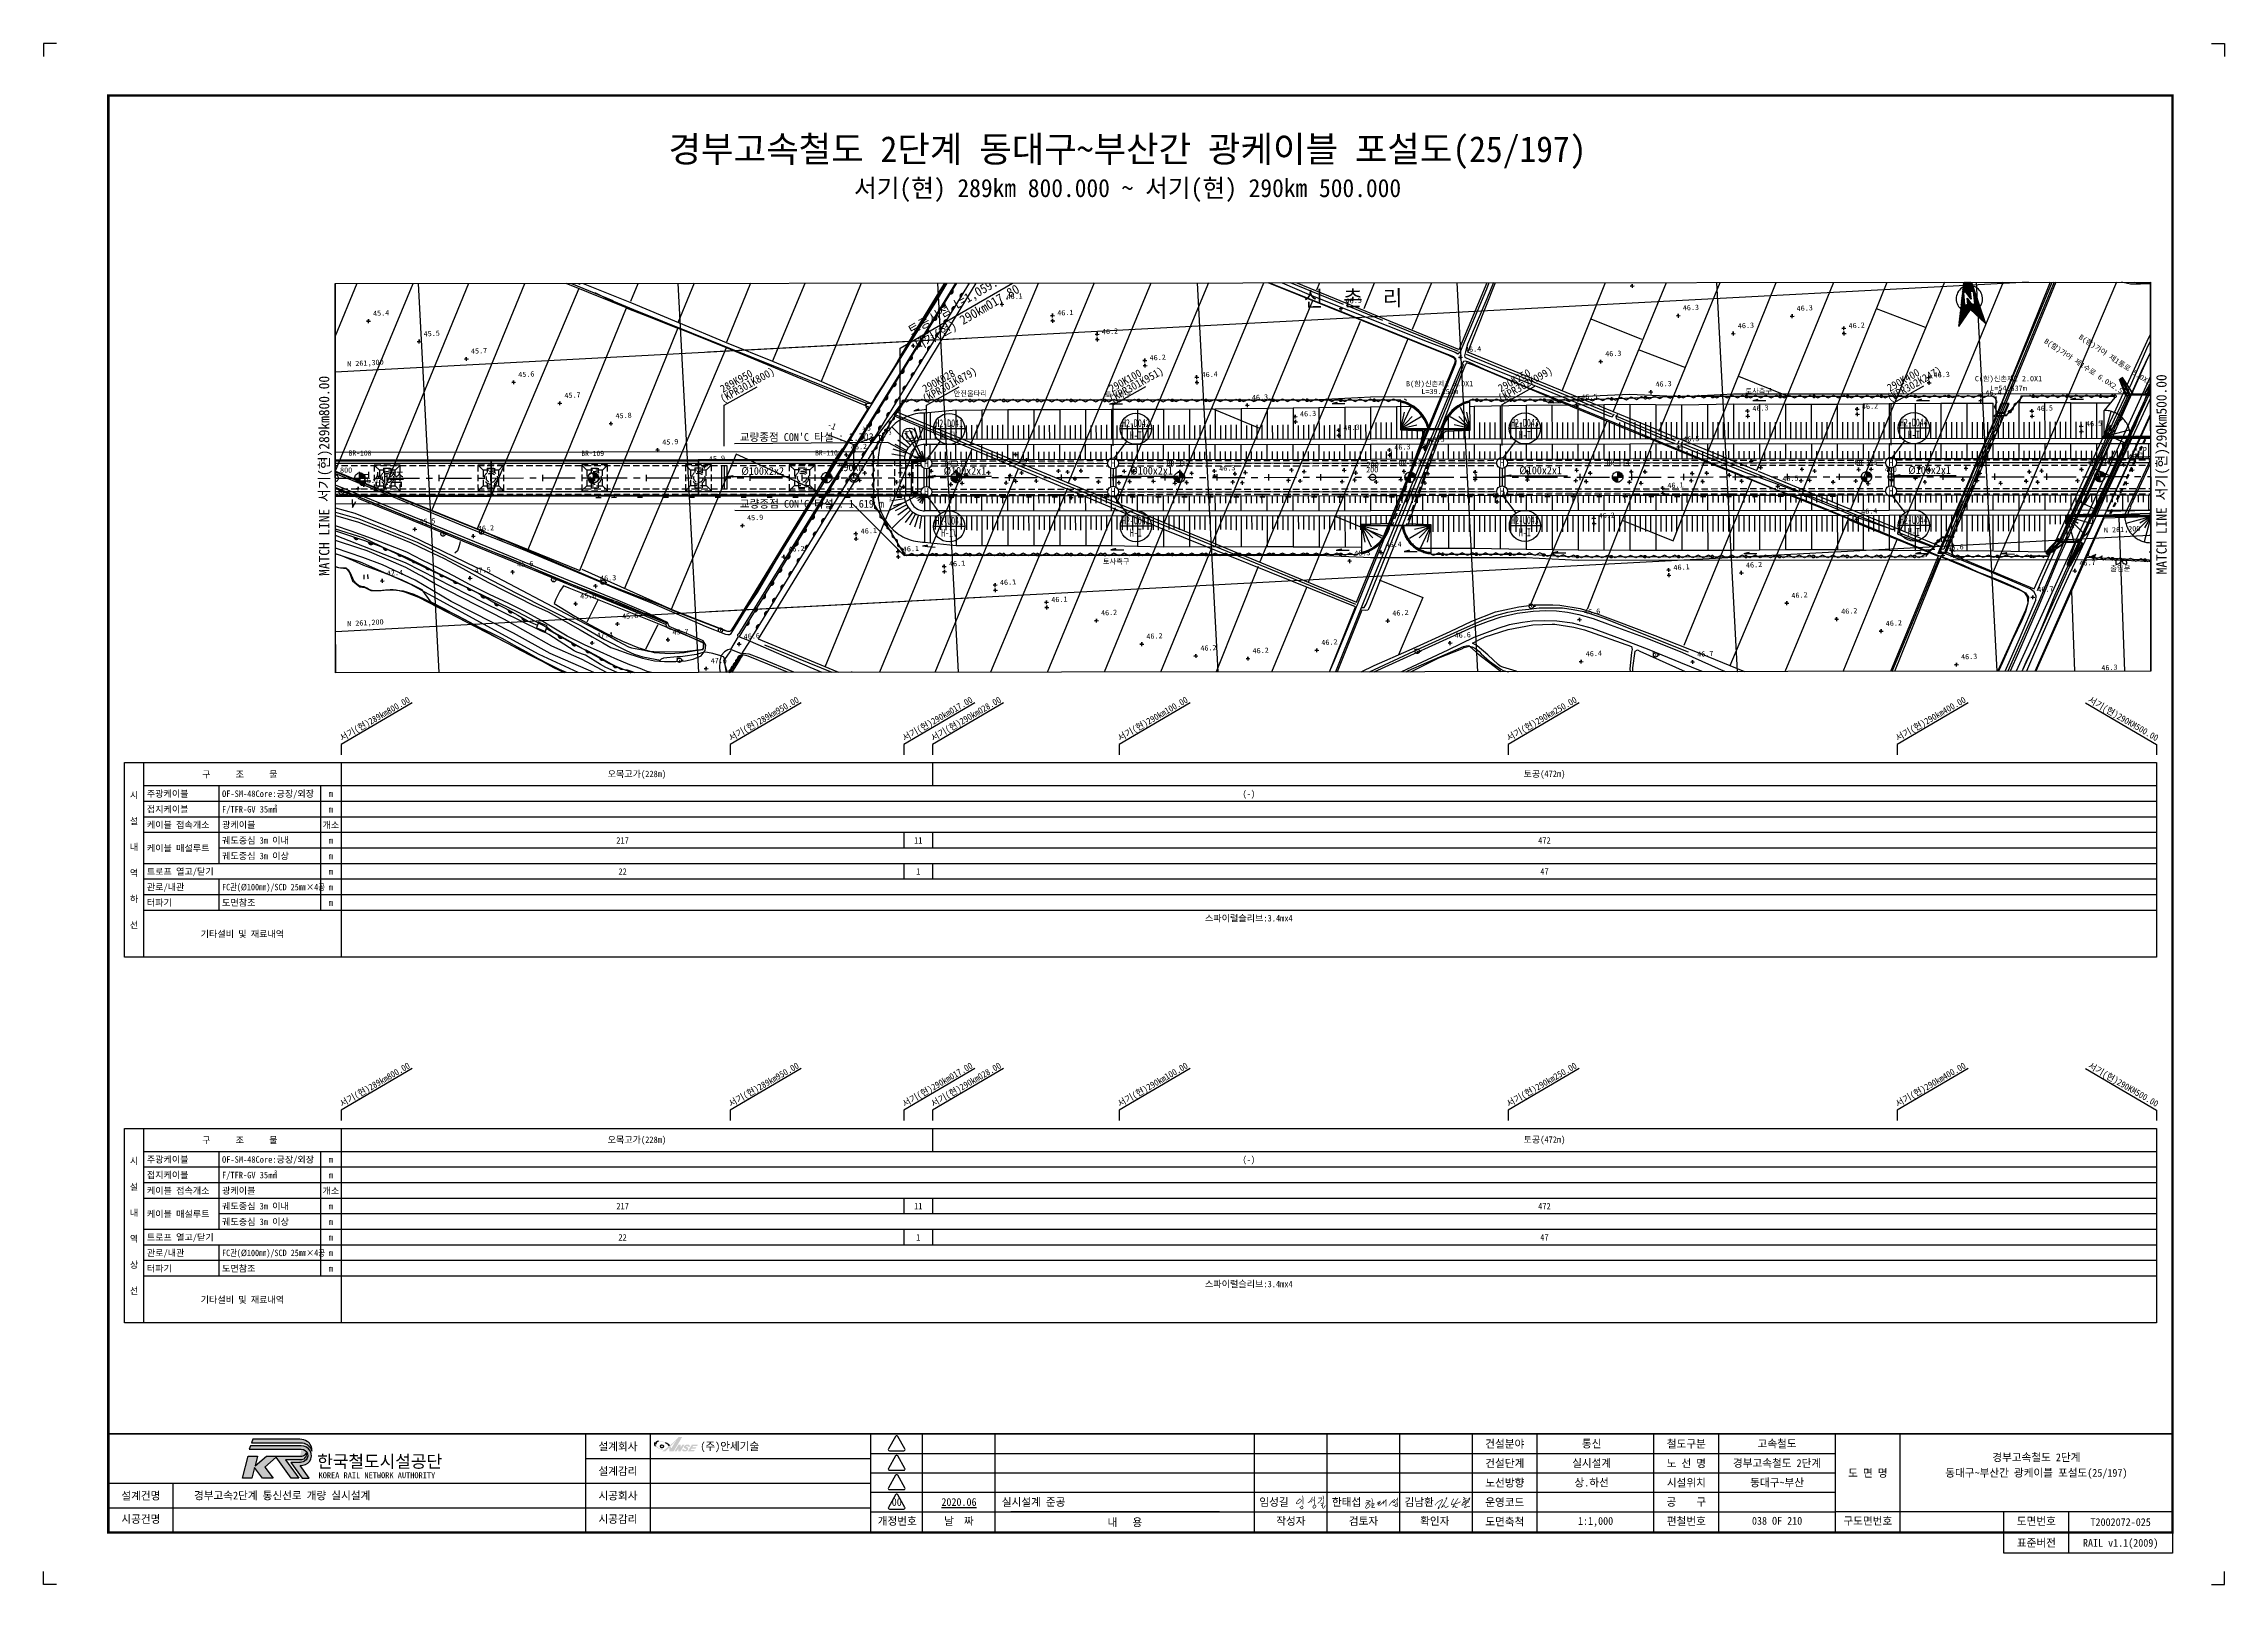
# Paper-space layout '5' of a CAD drawing. Header units: millimetres. Extents: x 0 to 841, y 0 to 594.
# The model-space entities are those that its viewports show. They can reach past a viewport. Long polylines and large blocks are cut down to what shows.
import ezdxf
from ezdxf.enums import TextEntityAlignment as Align
from ezdxf.xclip import XClip

# ---------------------------------------------------------------- set-up
doc = ezdxf.new("R2010")
doc.units = ezdxf.units.MM
doc.header["$LTSCALE"] = 10
doc.header["$MEASUREMENT"] = 0
doc.header["$XCLIPFRAME"] = 2
for name, pattern in [('A-CENTR01', [2, 1.25, -0.25, 0.25, -0.25]), ('CENTER', [2, 1.25, -0.25, 0.25, -0.25]), ('CENTERX2', [4, 2.5, -0.5, 0.5, -0.5]), ('DASHED2', [0.375, 0.25, -0.125]), ('HIDDEN', [0.375, 0.25, -0.125])]:
    doc.linetypes.add(name, pattern=pattern)
for name, color, linetype in [('TN-CABL', 4, 'Continuous'), ('TN-MACL', 6, 'A-CENTR01'), ('TN-MANH', 4, 'Continuous'), ('TT-COMM-SYMB', 3, 'Continuous'), ('TT-TABL-LIN1', 4, 'Continuous'), ('TT-TABL-LIN2', 1, 'Continuous'), ('TT-TABL-TEX1', 6, 'Continuous'), ('TT-TABL-TEX2', 3, 'Continuous'), ('TT-WIRE-EQPM', 6, 'Continuous'), ('TX-BORD', 7, 'Continuous'), ('TZ-BASE', 253, 'Continuous'), ('TZ-CABL', 4, 'Continuous'), ('TZ-LEAL', 1, 'Continuous'), ('TZ-LEAT', 3, 'Continuous')]:
    doc.layers.add(name, color=color, linetype=linetype)
doc.layers.add('TX-PAPR', color=2, linetype='Continuous', plot=False)
doc.styles.add('FONT10', font='GulimChe.ttf')
doc.styles.add('GHS', font='GulimChe.ttf')
doc.styles.add('GR', font='GulimChe.ttf')
doc.styles.add('GUL', font='GulimChe.ttf')
doc.styles.add('KORAIL', font='GulimChe.ttf')
doc.styles.add('SIMPLEX', font='GulimChe.ttf')
doc.styles.get("Standard").update_dxf_attribs({"font": 'GulimChe.ttf'})
doc.styles.add('TB_TEXT', font='GulimChe.ttf')
doc.styles.add('TB_WBTXT', font='GulimChe.ttf')
doc.styles.add('굴림체', font='GulimChe.ttf')
doc.linetypes.add('ZIGZAG', pattern='A,0.0001,-0.2,[131,ltypeshp.shx,S=0.2,R=0,X=-0.2,Y=0],-0.4,[131,ltypeshp.shx,S=0.2,R=180,X=0.2,Y=0],-0.2', length=0.8001)
doc.dimstyles.get("Standard").update_dxf_attribs({"dimtxt": 0.18, "dimasz": 0.18, "dimexe": 0.18, "dimexo": 0.0625, "dimgap": 0.09, "dimtad": 0, "dimtih": 1, "dimtoh": 1, "dimdec": 4, "dimzin": 0, "dimdsep": 46, "dimtxsty": 'Standard', "dimcen": 0.09, "dimadec": 0, "dimazin": 0, "dimtfac": 1, "dimtdec": 4, "dimtofl": 0, "dimtmove": 0, "dimatfit": 3, "dimfxl": 0, "dimtolj": 1, "dimtzin": 0, "dimarcsym": 0})

# ---------------------------------------------------------------- blocks, each defined once
blk = doc.blocks.new('CXGLOGO-UNIT-KRNA-COLOR')
h = blk.add_hatch(color=166)
edge = h.paths.add_edge_path()
edge.add_arc((15.3, 4.2), 10, 59.195, 87.6904)
edge.add_line((15.7, 14.2), (-14.6, 14.2))
edge.add_line((-14.6, 14.2), (-15.4, 11.9))
edge.add_line((-15.4, 11.9), (17.3, 11.9))
edge.add_arc((16.4, 4.8), 7.13, 14.4338, 82.8523, ccw=False)
edge.add_arc((17.2, 7.5), 6.18, 351.2788, 418.625)
h = blk.add_hatch(color=166)
edge = h.paths.add_edge_path()
edge.add_line((-17.6, 3.4), (-11.6, 3.4))
edge.add_line((-11.6, 3.4), (-13.1, -2.8))
edge.add_line((-13.1, -2.8), (-5.8, 3.4))
edge.add_line((-5.8, 3.4), (16.9, 3.4))
edge.add_arc((16.5, 6.7), 3.37, 277.1672, 339.2536)
edge.add_arc((16.5, 4.5), 3.37, -86.0611, 17.644, ccw=False)
edge.add_line((16.7, 1.1), (6.4, 1.1))
edge.add_line((6.4, 1.1), (15, -10.7))
edge.add_line((15, -10.7), (10.1, -10.7))
edge.add_line((10.1, -10.7), (0.4, 2.7))
edge.add_line((0.4, 2.7), (-6.9, -3.7))
edge.add_line((-6.9, -3.7), (-1.4, -10.8))
edge.add_line((-1.4, -10.8), (-8.3, -10.8))
edge.add_line((-8.3, -10.8), (-13.5, -4))
edge.add_line((-13.5, -4), (-15.1, -10.8))
edge.add_line((-15.1, -10.8), (-21.2, -10.8))
edge.add_line((-21.2, -10.8), (-17.6, 3.4))
h = blk.add_hatch(color=46)
edge = h.paths.add_edge_path()
edge.add_arc((15.4, 5.5), 6.16, 269.178, 301.5498, ccw=False)
edge.add_line((15.3, -0.7), (9.8, -0.7))
edge.add_line((9.8, -0.7), (17.2, -10.8))
edge.add_line((17.2, -10.8), (21.7, -10.8))
edge.add_line((21.7, -10.8), (15.9, -2.7))
edge.add_arc((15.5, 6.1), 8.86, 272.286, 317.0312)
edge.add_arc((16.8, 3.7), 6.34, 325.2805, 452.1314)
edge.add_line((16.5, 10), (-16, 10))
edge.add_line((-16, 10), (-16.8, 7.8))
edge.add_line((-16.8, 7.8), (16.6, 7.8))
edge.add_arc((16.8, 3.8), 3.99, -62.7193, 92.2922, ccw=False)
at = {"color": 166}
for points in [[(20.4, 12.8, 0.12498), (15.7, 14.2), (-14.6, 14.2), (-15.4, 11.9), (17.3, 11.9, -0.307728), (23.3, 6.6, 0.302614)], [(-17.6, 3.4), (-11.6, 3.4), (-13.1, -2.8), (-5.8, 3.4), (16.9, 3.4, 0.27773), (19.7, 5.5, -0.486141), (16.7, 1.1), (6.4, 1.1), (15, -10.7), (10.1, -10.7), (0.4, 2.7), (-6.9, -3.7), (-1.4, -10.8), (-8.3, -10.8), (-13.5, -4), (-15.1, -10.8), (-21.2, -10.8)]]:
    blk.add_lwpolyline(points, format="xyb", close=True, dxfattribs=at)
at = {"color": 46}
blk.add_lwpolyline([(18.6, 0.2, -0.142195), (15.3, -0.7), (9.8, -0.7), (17.2, -10.8), (21.7, -10.8), (15.9, -2.7, 0.197757), (22, 0.1, 0.61792), (16.5, 10), (-16, 10), (-16.8, 7.8), (16.6, 7.8, -0.802668)], format="xyb", close=True, dxfattribs=at)
blk = doc.blocks.new('CXGLOGO-KRNA-COLOR')
blk.add_blockref('CXGLOGO-UNIT-KRNA-COLOR', (0, 0))
at = {"color": 166, "style": 'KORAIL'}
for s, height, p in [('한국철도시설공단', 8, (26.8, -4)), ('KOREA RAIL NETWORK AUTHORITY', 3.75, (27.7, -10.8))]:
    blk.add_text(s, height=height, dxfattribs=at).set_placement(p)
blk = doc.blocks.new('TXBLKA1-KRNAH')
at = {"layer": 'TX-BORD'}
h = blk.add_hatch(color=5, dxfattribs=at)
h.paths.add_polyline_path([(241.41, 53.44, 0.096425), (239.85, 54.59, 0.1233), (237.07, 55.37, 0.107959), (236.18, 55.25, 0.147974), (235.63, 54.71, 0.146771), (235.6, 53.86, 0.166867), (235.92, 53.32, 0.084002), (237.3, 52.29, 0.125004), (238.6, 51.98, 0.324316), (238.9, 52.16, 0.181232), (238.8, 52.77, -0.176206), (238.41, 52.66, -0.165955), (238.43, 52.37, -0.236091), (238.11, 52.27, -0.163197), (237.2, 52.6, -0.211159), (236.11, 54.03, -0.492063), (237.15, 55.14, -0.264032), (241.01, 53.12, -0.023302), (238.51, 51.28), (239.75, 51.28, 0.034752), (241.24, 52.65, -0.038457), (241.29, 51.28), (242.97, 51.28), (246.25, 56.8), (244.88, 56.8, -0.036327)])
h.paths.add_polyline_path([(242.08, 52.46), (241.66, 53.16, 0.03885), (244.06, 55.69)], flags=16)
h = blk.add_hatch(color=3, dxfattribs=at)
h.paths.add_polyline_path([(244.79, 51.28), (245.61, 51.28), (247.14, 53.85), (246.32, 53.85), (245.64, 52.71), (245.64, 53.85), (244.83, 53.85), (243.3, 51.28), (244.11, 51.28), (244.79, 52.43)])
h.paths.add_polyline_path([(247.73, 51.85, -0.206701), (247.2, 51.81, -0.316027), (247.06, 51.95, -0.031225), (247.06, 52.07), (246.36, 52.07, 0.483426), (246.52, 51.35, 0.203838), (248.04, 51.43, 0.079762), (248.43, 51.8, 0.172378), (248.58, 52.3, 0.221594), (248.3, 52.81, 0.038449), (247.87, 53.02, -0.563174), (247.89, 53.34, -0.276773), (248.29, 53.37, -0.312628), (248.42, 53.08), (249.21, 53.08, 0.143901), (249.17, 53.48, 0.169249), (248.83, 53.82, 0.119216), (248.04, 53.89, 0.167621), (247.24, 53.47, 0.258991), (246.94, 52.74, 0.208246), (247.3, 52.44, -0.022645), (247.74, 52.2, -0.588103)])
h.paths.add_polyline_path([(249.56, 51.83), (249.82, 52.27), (251.36, 52.27), (251.72, 52.86), (250.18, 52.86), (250.44, 53.3), (251.98, 53.3), (252.31, 53.85), (250, 53.85), (248.47, 51.28), (250.78, 51.28), (251.1, 51.83)])
h.paths.add_polyline_path([(239.05, 53.25, 1), (237.87, 53.25, 1)])
at = {"layer": 'Defpoints', "color": 1}
blk.add_line((836, 594), (841, 594), dxfattribs=at)
for points in [[(5, 594), (0, 594), (0, 589)], [(836, 594), (841, 594), (841, 589)], [(5, 0), (0, 0), (0, 5)], [(836, 0), (841, 0), (841, 5)]]:
    blk.add_lwpolyline(points, dxfattribs=at)
at = {"layer": 'TX-BORD'}
for p, q in [((234, 20), (234, 58)), ((319, 50.5), (549.5, 50.5)), ((339, 20), (339, 58)), ((367, 20), (367, 58)), ((467, 20), (467, 58)), ((495, 20), (495, 58)), ((523, 20), (523, 58)), ((549.5, 50.5), (691, 50.5)), ((576, 20), (576, 58)), ((621, 20), (621, 58)), ((646, 20), (646, 58)), ((716, 20), (716, 58)), ((209, 48.5), (319, 48.5)), ((319, 43), (549.5, 43)), ((549.5, 43), (691, 43)), ((25, 39), (319, 39)), ((50, 20), (50, 39)), ((319, 35.5), (549.5, 35.5)), ((549.5, 35.5), (691, 35.5)), ((25, 29.5), (319, 29.5)), ((319, 28), (691, 28)), ((453.5, 28), (373, 28)), ((821, 28), (691, 28)), ((756, 20), (756, 28)), ((781, 12), (781, 28))]:
    blk.add_line(p, q, dxfattribs=at)
at = {"layer": 'TX-BORD', "const_width": 1}
blk.add_lwpolyline([(821, 20), (25, 20), (25, 574), (821, 574)], close=True, dxfattribs=at)
at = {"layer": 'TX-BORD'}
for points, const_width in [([(25, 58), (821, 58)], 0.5), ([(209, 20), (209, 58)], 0.5), ([(209, 20), (209, 58)], 0.5), ([(319, 20), (319, 58)], 0.5), ([(551, 20), (551, 58)], 0.5), ([(691, 20), (691, 58)], 0.5), ([(489.16, 32.47), (490.23, 32.6)], 0.24), ([(510.02, 32.43), (511.22, 32.3), (511.29, 32.17), (511.29, 31.91), (509.68, 31.25), (511.29, 31.91), (511.93, 32.15), (511.29, 31.91), (510.45, 30.87), (510.06, 30.25), (509.86, 29.88), (509.82, 29.64), (509.85, 29.48), (509.94, 29.38), (510.07, 29.35), (510.38, 29.36), (511.09, 29.84), (511.32, 30.09), (511.53, 30.37), (511.52, 30.66), (511.47, 30.83), (511.33, 30.95), (511.02, 30.99), (510.45, 30.87)], 0.24), ([(511.96, 33.12), (512.32, 32.9), (512.39, 32.4), (512.31, 31.14), (512.21, 29.77), (512.24, 29.56), (512.39, 29.52), (512.61, 29.55), (512.95, 29.62), (513.48, 29.76)], 0.24), ([(512.31, 31.14), (512.99, 31.2), (513.13, 31.16), (513.03, 30.78), (512.21, 29.77)], 0.24), ([(514.32, 31.57), (514.59, 31.64), (515.5, 32.11), (514.59, 31.64), (514.69, 31.19), (514.15, 30.85), (514.69, 31.19), (515.47, 31.61), (514.75, 30.62), (514.93, 30.41), (515.2, 30.4), (515.62, 30.7), (516.67, 31.8), (516.69, 32.23), (516.67, 31.8), (516.66, 31.21), (517.64, 32.57), (517.67, 29.98)], 0.24), ([(521.05, 32.83), (519.79, 31.7), (518.83, 30.43), (519.79, 31.7), (520.42, 32.27), (520.32, 31.82), (520.41, 31.55), (520.64, 31.46), (521, 31.65), (520.94, 31.92), (522.01, 32.93), (522.02, 33.4), (522.01, 32.93), (521.99, 31.92), (521.99, 31.59), (521.7, 31.85), (521.99, 31.59), (522.08, 31.07), (522.06, 30.3), (521.97, 30), (521.58, 29.93), (521.29, 29.99), (521.13, 30.2), (521.17, 30.65), (521.36, 30.97), (521.77, 31.01), (522.08, 31)], 0.24), ([(521.15, 30.43), (520.87, 30.43), (520.47, 30.53), (520.28, 30.68)], 0.24)]:
    blk.add_lwpolyline(points, dxfattribs=dict(at, const_width=const_width))
for points in [[(328.58, 57.05), (325.78, 52.19, 0.57735), (326.17, 51.52), (331.78, 51.52, 0.57735), (332.17, 52.19), (329.36, 57.05, 0.57735)], [(328.58, 49.55), (325.78, 44.69, 0.57735), (326.17, 44.02), (331.78, 44.02, 0.57735), (332.17, 44.69), (329.36, 49.55, 0.57735)], [(328.58, 42.05), (325.78, 37.19, 0.57735), (326.17, 36.52), (331.78, 36.52, 0.57735), (332.17, 37.19), (329.36, 42.05, 0.57735)], [(328.58, 34.55), (325.78, 29.69, 0.57735), (326.17, 29.02), (331.78, 29.02, 0.57735), (332.17, 29.69), (329.36, 34.55, 0.57735)]]:
    blk.add_lwpolyline(points, format="xyb", close=True, dxfattribs=at)
at = {"layer": 'TX-BORD', "const_width": 0.24}
for points in [[(485.57, 34.24, -0.031521), (485.64, 32.12, 0.015452), (485.64, 30.85, 0.488947)], [(489.3, 33.6, -0.116912), (488.11, 31.72, -0.245276), (487.54, 31.55, -2.571837)], [(490.15, 33.87, -0.089273), (490.12, 31.67, 0.068943), (490.06, 30.69, 0.261353)], [(493.32, 34.22, -0.102288), (493.6, 33.42, -0.080289), (493.6, 33.07, 0.066761), (493.58, 32.62, -0.06278), (493.53, 31.56, 8.85417)], [(547.43, 33.59, -0.145348), (547.88, 33.43, -0.307225), (547.95, 33.23, -0.212679), (547.38, 32.49, -0.113681), (548.62, 33.04, -0.266507), (548.74, 33, -3.538723)], [(484.54, 33.09, 0.071134), (483.15, 31.48, 0.394214), (483.21, 31.1, 0.224261), (483.52, 31.04, 0.193438), (484.97, 32.08, 0.544983), (484.67, 32.72, 0.066146), (484.03, 32.72, 27.196208)], [(484.41, 29.84, 0.02121), (484.98, 29.12, 0.409369), (485.14, 29.11, -0.211811), (485.49, 29.21, 0.416377), (485.62, 29.3, 0.123643), (485.54, 30.12, 0.523631), (485.28, 30.19, -0.072983), (484.51, 29.7, 0.005941)], [(488.57, 32.27, -0.142438), (489.07, 31.68, 5.949847)], [(490.05, 30.54, 0.235154), (489.49, 29.9, 0.345857), (489.7, 29.41, 0.306746), (490.2, 29.45, 0.103095), (490.63, 29.98, 0.395571), (490.49, 30.5, 0.242915), (490.05, 30.54, 6.064713)], [(491.55, 33.36, 0.139976), (491.83, 33.26, 0.096355), (492.64, 33.37, -0.240321), (492.85, 33.34, -0.353191), (492.93, 33.05, -0.157335), (491.33, 31.22, -6.381378)], [(492.46, 31.11), (493.22, 31.4, -0.375176), (493.45, 31.31, -0.266244), (493.45, 31.13, -0.042219), (493.07, 30.6, -0.159939), (492.63, 30.34, -0.171647), (493.2, 30.37, -0.458058), (493.29, 30.17, 0.159326), (493.23, 29.58, 0.227707), (493.39, 29.37, 0.407988), (493.73, 29.47, -0.001483), (493.89, 29.78, 0.004186), (494.14, 30.24, -0.100484), (494.33, 30.47, -0.346277)], [(536.7, 30.48, -0.382901), (536.65, 30.71, -0.12512), (539.4, 32.69, -0.474239), (539.59, 32.59, -0.046113), (537.92, 29.73, 0.151113), (537.77, 29.29, 0.58991), (537.88, 29.22, 0.096338), (538.33, 29.72, 2.196927)], [(540.73, 33.09, -0.071383), (541.05, 33.41, -0.346917), (541.16, 33.41, -0.258278), (541.18, 33.35, -0.079918), (541.06, 32.96, -0.048596), (539.06, 29.69, 0.947427), (539.13, 29.64, -0.022437), (540.04, 30.36, -0.344585), (540.2, 30.35, -0.12284), (540.25, 30.29, 0.011347), (540.43, 29.85, 0.194638), (540.6, 29.69, 0.189435), (540.9, 29.69, 0.009404), (541.84, 30.24, 3.287276)], [(543.84, 33.07, 0.030212), (542.85, 31.06, 0.575113), (543.08, 30.76, 0.043168), (545.96, 31.58, 0.237594), (546.32, 31.98, 1.260425)], [(545.61, 33.11, 0.150889), (545.13, 32.65, 0.025288), (543.37, 29.61), (544.07, 30.23, -0.448359), (544.33, 30.16, 0.073819), (544.59, 29.67, 0.359456), (544.94, 29.59, 0.031982), (545.26, 29.77, 3.102048)], [(547.6, 31.85, 0.23976), (547.57, 31.5, 0.345796), (547.69, 31.43, 0.195352), (548.64, 32.18, 0.393888), (548.6, 32.35, 0.293784), (548.35, 32.35, 0.099623), (547.44, 31.43, 0.02205), (546.93, 30.69, 0.380988), (546.98, 30.44, 0.18866), (547.1, 30.41), (549.22, 31.59, 0.122154), (549.44, 31.8), (550.04, 33.22, 0.396041), (549.99, 33.36, 0.224142), (549.88, 33.36, 0.078358), (549.02, 32.08), (547.95, 29.67, 0.444285), (547.97, 29.61), (548.29, 29.6, 0.179185), (548.5, 29.67), (549.15, 30.07, -0.135616), (549.34, 30.12), (550.04, 30.11)]]:
    blk.add_lwpolyline(points, format="xyb", dxfattribs=at)
at = {"layer": 'TX-BORD'}
blk.add_lwpolyline([(821, 20), (821, 12), (756, 12), (756, 20)], close=True, dxfattribs=at)
at = {"layer": 'TX-BORD', "color": 3}
blk.add_circle((238.46, 53.25), 0.594, dxfattribs=at)
at = {"layer": 'TX-BORD', "color": 5}
for centre, radius, start, end in [((237.04, 54.23), 1.49, 161.17216, 194.57108), ((236.55, 54.06), 0.967, 192.10036, 229.99429), ((237.06, 54.19), 0.96, 84.64387, 189.44431), ((237.68, 50.02), 5.06, 42.58477, 64.6157)]:
    blk.add_arc(centre, radius, start, end, dxfattribs=at)
at = {"layer": 'TX-BORD', "xscale": 0.6, "yscale": 0.6}
blk.add_blockref('CXGLOGO-KRNA-COLOR', (89.41, 47.41), dxfattribs=at)
at = {"layer": 'TX-BORD', "style": 'TB_TEXT'}
for s, p in [('설계회사', (221.5, 53.25)), ('건설분야', (563.5, 54.25)), ('철도구분', (633.5, 54.25)), ('설계감리', (221.5, 43.75)), ('건설단계', (563.5, 46.75)), ('노 선 명', (633.5, 46.75)), ('도 면 명', (703.5, 43)), ('설계건명', (37.5, 34.25)), ('시공회사', (221.5, 34.25)), ('노선방향', (563.5, 39.25)), ('시설위치', (633.5, 39.25)), ('시공건명', (37.5, 25.25)), ('시공감리', (221.5, 25.25)), ('개정번호', (329.21, 24.5)), ('날  짜', (353, 24.5)), ('내   용', (417, 24)), ('작성자', (481, 24.5)), ('검토자', (509, 24.5)), ('확인자', (536.5, 24.5)), ('운영코드', (563.5, 31.75)), ('도면축척', (563.5, 24.25)), ('공    구', (633.5, 31.75)), ('편철번호', (633.5, 24.5)), ('구도면번호', (703.5, 24.51)), ('도면번호', (768.5, 24.51))]:
    blk.add_text(s, height=3, dxfattribs=at).set_placement(p, align=Align.MIDDLE)
blk.add_text('표준버전', height=3, dxfattribs=at).set_placement((768.5, 16), align=Align.MIDDLE_CENTER)
at = {"layer": 'TX-BORD', "style": 'TB_TEXT', "flags": 1}
blk.add_attdef('TD_CLASSCODE', text='', height=3, dxfattribs=at).set_placement((25, 577.54), align=Align.MIDDLE_LEFT)
at = {"layer": 'TX-BORD'}
for tag, height, style, p in [('TB_MTITIL', 10, 'TB_WBTXT', (418, 553.33)), ('TB_STITL', 7, 'TB_WBTXT', (418, 538.33)), ('TR_RNUM4', 3, 'TB_TEXT', (329, 54.25)), ('TR_RDAT4', 3, 'TB_TEXT', (353, 54.25)), ('TD_FIELD', 3, 'TB_TEXT', (597, 54.25)), ('TD_RLCLASS', 3, 'TB_TEXT', (668.5, 54.25)), ('TD_DNAME_TOP', 3, 'TB_TEXT', (768.5, 48.98)), ('TR_RNUM3', 3, 'TB_TEXT', (329, 46.75)), ('TR_RDAT3', 3, 'TB_TEXT', (353, 46.75)), ('TD_CSTEP', 3, 'TB_TEXT', (597, 46.75)), ('TD_RLNAME', 3, 'TB_TEXT', (668.5, 46.75)), ('TD_DNAME_MAIN', 3, 'TB_TEXT', (768.5, 43)), ('TR_RNUM2', 3, 'TB_TEXT', (329, 39.25)), ('TR_RDAT2', 3, 'TB_TEXT', (353, 39.25)), ('TD_DIRCODE', 3, 'TB_TEXT', (597, 39.25)), ('TD_RLSECT', 3, 'TB_TEXT', (668.5, 39.25)), ('TD_DNAME_BOT', 3, 'TB_TEXT', (768.5, 36.98)), ('TR_RNUM1', 3, 'TB_TEXT', (329, 31.75)), ('TR_RDAT1', 3, 'TB_TEXT', (353, 31.75)), ('TD_SYSCODE', 3, 'TB_TEXT', (597, 31.75)), ('SCALE', 3, 'TB_TEXT', (598.5, 24.45)), ('TD_CSECT', 3, 'TB_TEXT', (668.5, 31.75)), ('TD_DWGNO', 3, 'TB_TEXT', (668.5, 24.5)), ('TD_DWGCODE_PREV', 3, 'TB_TEXT', (736, 24)), ('TD_DWGCODE', 3, 'TB_TEXT', (801, 24)), ('TD_VERSION', 3, 'TB_TEXT', (801, 16))]:
    blk.add_attdef(tag, text='', height=height, dxfattribs=dict(at, style=style)).set_placement(p, align=Align.MIDDLE_CENTER)
at = {"layer": 'TX-BORD', "style": 'TB_TEXT'}
for tag, p in [('TD_DCOMP', (253.27, 53.25)), ('TR_RCON4', (369.52, 54.25)), ('TR_DGN4', (468.83, 54.25)), ('TR_CHK4', (496.83, 54.25)), ('TR_APP4', (524.83, 54.25)), ('TD_DSCCOMP', (253.27, 43.75)), ('TR_RCON3', (369.52, 46.75)), ('TR_DGN3', (468.83, 46.75)), ('TR_CHK3', (496.83, 46.75)), ('TR_APP3', (524.83, 46.75)), ('TD_DNAME', (58, 34.25)), ('TD_CCOMP', (253.27, 34.25)), ('TR_RCON2', (369.52, 39.25)), ('TR_DGN2', (468.83, 39.25)), ('TR_CHK2', (496.83, 39.25)), ('TR_APP2', (524.83, 39.25)), ('TD_CNAME', (58, 25.15)), ('TD_CSCOMP', (253.27, 25.25)), ('TR_RCON1', (369.52, 31.75)), ('TR_DGN1', (468.83, 31.75)), ('TR_CHK1', (496.83, 31.75)), ('TR_APP1', (524.83, 31.75))]:
    blk.add_attdef(tag, text='', height=3, dxfattribs=at).set_placement(p, align=Align.MIDDLE_LEFT)
blk = doc.blocks.new('JD-DTYDHG5DHG')
at = {"layer": 'TZ-BASE'}
for p, q in [((699.88, 140.89), (-0.12, 140.94)), ((-0.1, 115.6, 44.3), (10.14, 140.68, 44.3)), ((10.13, 140.68, 45.87), (0.46, 117.23, 45.87)), ((12.68, 140.68, 45.19), (1.27, 112.84, 45.19)), ((12.89, 140.68, 45.4), (1.42, 112.69, 45.4)), ((20.4, 104.77, 45.57), (35.32, 140.67, 45.57)), ((28.5, 140.67), (47.07, -209.19)), ((57.68, 140.67, 45.57), (40.36, 97.2, 45.57)), ((76.08, 82.49, 45.84), (99.9, 140.67, 45.84)), ((77.2, 138.61, 45.48), (78.7, 138.69, 45.48)), ((77.95, 138.65, 45.48), (77.2, 138.61, 45.48)), ((77.99, 137.91, 45.48), (77.91, 139.4, 45.48)), ((77.91, 139.4, 45.48), (77.95, 138.65, 45.48)), ((94.3, 74.78, 45.4), (121.1, 140.67, 45.4)), ((113.94, 68.29, 45.74), (143.63, 140.66, 45.74)), ((128.64, 140.66), (147.21, -209.2)), ((165.33, 140.66, 45.74), (132.03, 59.89, 45.74)), ((186.77, 140.66, 45.82), (150.82, 52.43, 45.82)), ((195.3, 109.36, 45.82), (207.15, 137.95, 45.82)), ((207.15, 137.74, 46.17), (199.51, 140.66, 46.17)), ((213.95, 135.1, 46.68), (199.89, 140.66, 46.68)), ((204.8, 140.66, 46.68), (253.73, 120.77, 46.68)), ((206.68, 140.66, 45.9), (207.83, 140.2, 45.9)), ((225.35, 130.43, 46.17), (207.15, 137.74, 46.17)), ((207.83, 140.2, 45.9), (226.53, 133.2, 45.9)), ((208.23, 140.66, 45.94), (208.04, 140.2, 45.94)), ((234.08, 126.96, 46.68), (213.99, 135.1, 46.68)), ((226.38, 132.95, 45.94), (229.57, 140.66, 45.94)), ((228.78, 140.66), (247.35, -209.21)), ((228.78, 140.66), (247.35, -209.21)), ((250.72, 140.65, 45.94), (244.19, 124.97, 45.94)), ((244.19, 125.65, 45.99), (249.56, 136.16, 45.99)), ((249.56, 136.16, 45.99), (250.9, 140.65, 45.99)), ((263.39, 120.18, 46.68), (275.91, 140.65, 46.68)), ((264, 122.29, 45.9), (275.22, 140.65, 45.9)), ((279.36, 140.65, 46.68), (265.2, 117.99, 46.68)), ((265.44, 117.29, 46.36), (279.92, 140.65, 46.36)), ((284.71, 140.65, 46.73), (269.3, 115.61, 46.73)), ((286.6, 140.65, 46.15), (271.9, 115.84, 46.15)), ((277.61, 136.92, 46.36), (278.56, 138.45, 46.36)), ((278.29, 137.07, 46.36), (277.65, 136.92, 46.36)), ((277.69, 136.91, 46.36), (277.67, 137.02, 46.36)), ((278.52, 137.28, 46.36), (277.71, 137.08, 46.36)), ((277.84, 136.92, 46.36), (277.78, 137.2, 46.36)), ((278.64, 137.46, 46.36), (277.82, 137.26, 46.36)), ((277.99, 136.94, 46.36), (277.89, 137.38, 46.36)), ((278.7, 137.63, 46.36), (277.93, 137.45, 46.36)), ((278.13, 136.99, 46.36), (278, 137.56, 46.36)), ((278.73, 137.79, 46.36), (278.04, 137.63, 46.36)), ((278.27, 137.06, 46.36), (278.11, 137.74, 46.36)), ((278.74, 137.94, 46.36), (278.15, 137.81, 46.36)), ((278.4, 137.15, 46.36), (278.22, 137.92, 46.36)), ((278.72, 138.09, 46.36), (278.27, 137.99, 46.36)), ((278.53, 137.28, 46.36), (278.34, 138.1, 46.36)), ((278.67, 138.24, 46.36), (278.38, 138.17, 46.36)), ((278.64, 137.46, 46.36), (278.45, 138.28, 46.36)), ((278.61, 138.37, 46.36), (278.49, 138.35, 46.36)), ((278.73, 137.74, 46.36), (278.56, 138.45, 46.36)), ((281.23, 135.95, 46.73), (281.92, 136.11, 46.73)), ((281.23, 135.79, 46.73), (281.81, 135.93, 46.73)), ((281.24, 135.99, 46.73), (281.4, 135.29, 46.73)), ((281.25, 135.64, 46.73), (281.7, 135.75, 46.73)), ((281.26, 136.11, 46.73), (282.03, 136.29, 46.73)), ((281.29, 135.5, 46.73), (281.59, 135.57, 46.73)), ((281.32, 136.28, 46.73), (282.14, 136.47, 46.73)), ((281.32, 136.28, 46.73), (281.52, 135.46, 46.73)), ((281.36, 135.36, 46.73), (281.48, 135.39, 46.73)), ((282.35, 136.82, 46.73), (281.41, 135.28, 46.73)), ((281.43, 136.45, 46.73), (281.63, 135.64, 46.73)), ((281.44, 136.46, 46.73), (282.25, 136.65, 46.73)), ((281.56, 136.58, 46.73), (281.74, 135.82, 46.73)), ((281.67, 136.67, 46.73), (282.31, 136.82, 46.73)), ((281.69, 136.68, 46.73), (281.85, 136, 46.73)), ((281.83, 136.75, 46.73), (281.96, 136.18, 46.73)), ((281.97, 136.8, 46.73), (282.07, 136.36, 46.73)), ((282.12, 136.82, 46.73), (282.18, 136.54, 46.73)), ((282.27, 136.82, 46.73), (282.3, 136.72, 46.73)), ((303.81, 103, 46.27), (319.48, 140.65, 46.27)), ((341.85, 140.65, 46.17), (323.06, 94.87, 46.17)), ((328.93, 140.65), (347.49, -209.22)), ((350.72, 83.49, 46.31), (374.04, 140.64, 46.31)), ((406.45, 140.64, 46.17), (378.38, 72.43, 46.17)), ((396.72, 65.43, 46.24), (427.41, 140.64, 46.24)), ((448.86, 138.25, 46.04), (415.2, 57.37, 46.04)), ((429.07, 140.64), (447.63, -209.22)), ((446.66, 140.59, 46.15), (446.62, 140.64, 46.15)), ((448.3, 138.36, 46.15), (446.66, 140.59, 46.15)), ((450.05, 136.42, 46.15), (448.3, 138.36, 46.15)), ((449.4, 140.63, 46.27), (449.69, 140.36, 46.27)), ((449.69, 140.36, 46.27), (452.27, 137.64, 46.27)), ((452.46, 134.79, 46.15), (450.05, 136.42, 46.15)), ((451.47, 139.93, 46.99), (450.83, 140.63, 46.99)), ((454.76, 137.06, 46.99), (451.47, 139.93, 46.99)), ((452.27, 137.64, 46.27), (453.56, 136.36, 46.27)), ((455.62, 133.05, 46.15), (452.46, 134.79, 46.15)), ((453.56, 136.36, 46.27), (455.81, 135.12, 46.27)), ((456.08, 139.62, 47.99), (454.69, 140.63, 47.99)), ((458.47, 134.89, 46.99), (454.76, 137.06, 46.99)), ((455.81, 135.12, 46.27), (458.96, 134.08, 46.27)), ((460.88, 137.2, 47.99), (456.08, 139.62, 47.99)), ((459.45, 134.46, 46.99), (458.47, 134.89, 46.99)), ((460.19, 140.19, 48.99), (459.51, 140.63, 48.99)), ((461.25, 140.32, 48.99), (460.19, 140.19, 48.99)), ((460.54, 139.87, 46.68), (460.3, 140.63, 46.68)), ((462.25, 136.98, 46.68), (460.54, 139.87, 46.68)), ((461.89, 136.84, 47.99), (460.88, 137.2, 47.99)), ((462.3, 140.25, 48.99), (461.25, 140.32, 48.99)), ((461.73, 140.63, 46.68), (463.87, 137.39, 46.68)), ((462.95, 136.69, 47.99), (461.89, 136.84, 47.99)), ((465.85, 133.23, 46.68), (462.25, 136.98, 46.68)), ((463.07, 139.5, 48.99), (462.3, 140.25, 48.99)), ((464, 136.76, 47.99), (462.95, 136.69, 47.99)), ((463.91, 138.83, 48.99), (463.07, 139.5, 48.99)), ((463.99, 140.38, 49.99), (463.64, 140.63, 49.99)), ((463.87, 137.39, 46.68), (466.77, 134.07, 46.68)), ((467.66, 136.77, 48.99), (463.91, 138.83, 48.99)), ((464.9, 139.81, 49.99), (463.99, 140.38, 49.99)), ((464.88, 136.15, 47.99), (464, 136.76, 47.99)), ((465.82, 135.62, 47.99), (464.88, 136.15, 47.99)), ((471.81, 136.92, 49.99), (464.9, 139.81, 49.99)), ((467.08, 139.55, 46.68), (465.25, 140.63, 46.68)), ((466.8, 135.16, 47.99), (465.82, 135.62, 47.99)), ((470.8, 133.66, 47.99), (466.8, 135.16, 47.99)), ((472.55, 137.55, 46.68), (467.08, 139.55, 46.68)), ((472.95, 134.84, 48.99), (467.66, 136.77, 48.99)), ((469.61, 140.63, 46.68), (473.97, 139.05, 46.68)), ((522.37, 123.88, 49.99), (471.81, 136.92, 49.99)), ((479.99, 135.29, 46.68), (472.55, 137.55, 46.68)), ((480.81, 132.68, 48.99), (472.95, 134.84, 48.99)), ((473.28, 140.63, 49.99), (484.74, 136.88, 49.99)), ((473.97, 139.05, 46.68), (480.24, 136.8, 46.68)), ((476.29, 140.63, 48.99), (489.24, 136.25, 48.99)), ((490.52, 132.56, 46.68), (479.99, 135.29, 46.68)), ((480.16, 140.63, 47.99), (533.96, 127.12, 47.99)), ((480.24, 136.8, 46.68), (503.79, 131.14, 46.68)), ((493.6, 137.7, 47.99), (482.51, 140.63, 47.99)), ((484.74, 136.88, 49.99), (525.33, 126.8, 49.99)), ((489.24, 136.25, 48.99), (533.28, 125.86, 48.99)), ((526.04, 130.41, 47.99), (493.6, 137.7, 47.99)), ((529.21, 140.63), (547.77, -209.23)), ((629.35, 140.62), (647.92, -209.24)), ((106.76, 129.74, 45.53), (108.26, 129.82, 45.53)), ((107.51, 129.78, 45.53), (106.76, 129.74, 45.53)), ((107.55, 129.03, 45.53), (107.47, 130.53, 45.53)), ((107.47, 130.53, 45.53), (107.51, 129.78, 45.53)), ((225.38, 130.39, 45.82), (194.28, 54.23, 45.82)), ((243.79, 122.3, 46.17), (225.35, 130.43, 46.17)), ((226.53, 133.2, 45.9), (244.37, 125.08, 45.9)), ((251.86, 119.69, 46.68), (234.08, 126.96, 46.68)), ((236.67, 125.91, 45.99), (236.96, 126.92, 45.99)), ((236.96, 126.92, 45.99), (237.8, 127.59, 45.99)), ((237.8, 127.59, 45.99), (240.19, 126.83, 45.99)), ((239.27, 125.04, 46.13), (239.19, 126.53, 46.13)), ((239.19, 126.53, 46.13), (239.23, 125.78, 46.13)), ((240.19, 126.83, 45.99), (243.13, 125.55, 45.99)), ((271.29, 126.72, 46.36), (272.24, 128.25, 46.36)), ((271.97, 126.87, 46.36), (271.34, 126.72, 46.36)), ((271.37, 126.71, 46.36), (271.35, 126.82, 46.36)), ((272.2, 127.07, 46.36), (271.39, 126.88, 46.36)), ((271.52, 126.71, 46.36), (271.46, 127, 46.36)), ((272.32, 127.26, 46.36), (271.5, 127.06, 46.36)), ((271.67, 126.74, 46.36), (271.57, 127.18, 46.36)), ((272.38, 127.42, 46.36), (271.61, 127.24, 46.36)), ((271.82, 126.78, 46.36), (271.68, 127.36, 46.36)), ((272.41, 127.59, 46.36), (271.72, 127.42, 46.36)), ((271.95, 126.85, 46.36), (271.79, 127.54, 46.36)), ((272.42, 127.74, 46.36), (271.83, 127.6, 46.36)), ((272.08, 126.95, 46.36), (271.9, 127.72, 46.36)), ((272.4, 127.89, 46.36), (271.95, 127.78, 46.36)), ((272.21, 127.08, 46.36), (272.02, 127.9, 46.36)), ((272.35, 128.03, 46.36), (272.06, 127.96, 46.36)), ((272.32, 127.26, 46.36), (272.13, 128.08, 46.36)), ((272.29, 128.17, 46.36), (272.17, 128.14, 46.36)), ((272.41, 127.54, 46.36), (272.24, 128.24, 46.36)), ((274.45, 131.82, 46.36), (275.4, 133.35, 46.36)), ((275.13, 131.97, 46.36), (274.49, 131.82, 46.36)), ((274.53, 131.81, 46.36), (274.51, 131.92, 46.36)), ((275.36, 132.17, 46.36), (274.55, 131.98, 46.36)), ((274.68, 131.81, 46.36), (274.62, 132.1, 46.36)), ((275.48, 132.36, 46.36), (274.66, 132.16, 46.36)), ((274.83, 131.84, 46.36), (274.73, 132.28, 46.36)), ((275.54, 132.53, 46.36), (274.77, 132.34, 46.36)), ((274.97, 131.88, 46.36), (274.84, 132.46, 46.36)), ((275.57, 132.69, 46.36), (274.88, 132.52, 46.36)), ((275.11, 131.95, 46.36), (274.95, 132.64, 46.36)), ((275.58, 132.84, 46.36), (274.99, 132.7, 46.36)), ((275.03, 126.06, 46.73), (275.85, 126.26, 46.73)), ((275.24, 132.05, 46.36), (275.06, 132.82, 46.36)), ((275.56, 132.99, 46.36), (275.11, 132.88, 46.36)), ((276.06, 126.6, 46.73), (275.12, 125.06, 46.73)), ((275.14, 126.24, 46.73), (275.34, 125.42, 46.73)), ((275.15, 126.24, 46.73), (275.96, 126.44, 46.73)), ((275.37, 132.18, 46.36), (275.18, 133, 46.36)), ((275.51, 133.13, 46.36), (275.22, 133.06, 46.36)), ((275.27, 126.37, 46.73), (275.45, 125.6, 46.73)), ((275.48, 132.36, 46.36), (275.29, 133.18, 46.36)), ((275.45, 133.27, 46.36), (275.33, 133.25, 46.36)), ((275.38, 126.45, 46.73), (276.02, 126.6, 46.73)), ((275.57, 132.64, 46.36), (275.4, 133.34, 46.36)), ((275.4, 126.46, 46.73), (275.56, 125.78, 46.73)), ((275.54, 126.53, 46.73), (275.67, 125.96, 46.73)), ((275.68, 126.58, 46.73), (275.78, 126.14, 46.73)), ((275.83, 126.6, 46.73), (275.89, 126.32, 46.73)), ((275.98, 126.61, 46.73), (276.01, 126.5, 46.73)), ((278.08, 130.84, 46.73), (278.77, 131, 46.73)), ((278.08, 130.68, 46.73), (278.66, 130.82, 46.73)), ((278.09, 130.88, 46.73), (278.26, 130.18, 46.73)), ((278.1, 130.54, 46.73), (278.55, 130.64, 46.73)), ((278.11, 131, 46.73), (278.89, 131.18, 46.73)), ((278.15, 130.39, 46.73), (278.44, 130.46, 46.73)), ((278.18, 131.17, 46.73), (279, 131.37, 46.73)), ((278.18, 131.17, 46.73), (278.37, 130.35, 46.73)), ((278.21, 130.25, 46.73), (278.33, 130.28, 46.73)), ((279.21, 131.71, 46.73), (278.26, 130.17, 46.73)), ((278.29, 131.35, 46.73), (279.11, 131.55, 46.73)), ((278.29, 131.35, 46.73), (278.48, 130.53, 46.73)), ((278.41, 131.48, 46.73), (278.59, 130.71, 46.73)), ((278.52, 131.56, 46.73), (279.16, 131.71, 46.73)), ((278.54, 131.57, 46.73), (278.7, 130.89, 46.73)), ((278.68, 131.64, 46.73), (278.82, 131.07, 46.73)), ((278.82, 131.69, 46.73), (278.93, 131.25, 46.73)), ((278.97, 131.71, 46.73), (279.04, 131.43, 46.73)), ((279.13, 131.72, 46.73), (279.15, 131.61, 46.73)), ((382.72, 129.9, 46.15), (384.22, 129.97, 46.15)), ((383.47, 129.93, 46.15), (382.72, 129.9, 46.15)), ((383.51, 129.19, 46.15), (383.43, 130.68, 46.15)), ((383.43, 130.68, 46.15), (383.47, 129.93, 46.15)), ((433.43, 49.6, 46.15), (466.77, 129.78, 46.15)), ((436.73, 48.63, 46.43), (469.13, 129.49, 46.43)), ((466.77, 129.78, 46.15), (455.62, 133.05, 46.15)), ((456.81, 104.18, 46.68), (465.88, 126.52, 46.68)), ((458.96, 134.08, 46.27), (462.19, 133.04, 46.27)), ((461.49, 133.82, 46.99), (459.45, 134.46, 46.99)), ((463.6, 133.53, 46.99), (461.49, 133.82, 46.99)), ((462.19, 133.04, 46.27), (467, 131.5, 46.27)), ((465.78, 133.51, 46.99), (463.6, 133.53, 46.99)), ((466.66, 134.14, 46.99), (465.78, 133.51, 46.99)), ((467.21, 131.92, 46.68), (465.85, 133.23, 46.68)), ((465.88, 126.52, 46.68), (466.92, 130.06, 46.68)), ((468.44, 132.97, 46.99), (466.66, 134.14, 46.99)), ((466.77, 134.07, 46.68), (468.37, 132.79, 46.68)), ((466.92, 130.06, 46.68), (467.28, 131.64, 46.68)), ((468.39, 129.77, 46.68), (466.92, 125.49, 46.68)), ((467.28, 131.64, 46.68), (467.21, 131.92, 46.68)), ((468.37, 132.79, 46.68), (468.61, 131.53, 46.68)), ((468.61, 131.53, 46.68), (468.39, 129.77, 46.68)), ((469.39, 132.47, 46.99), (468.44, 132.97, 46.99)), ((469.13, 129.49, 46.43), (507.45, 119.73, 46.43)), ((469.17, 130.36, 46.27), (501.63, 121.94, 46.27)), ((471.39, 131.72, 46.99), (469.39, 132.47, 46.99)), ((478.31, 131.47, 47.99), (470.8, 133.66, 47.99)), ((516.24, 119.78, 46.99), (471.39, 131.72, 46.99)), ((527.06, 119.75, 47.99), (478.31, 131.47, 47.99)), ((488.05, 131.23, 48.99), (480.81, 132.68, 48.99)), ((537.17, 118.28, 48.99), (488.05, 131.23, 48.99)), ((504.2, 129.31, 46.68), (490.52, 132.56, 46.68)), ((503.79, 131.14, 46.68), (522.46, 126.63, 46.68)), ((519.89, 125.49, 46.68), (504.2, 129.31, 46.68)), ((506.65, 129.28, 50.09), (508.15, 129.36, 50.09)), ((507.4, 129.32, 50.09), (506.65, 129.28, 50.09)), ((507.44, 128.57, 50.09), (507.36, 130.07, 50.09)), ((507.36, 130.07, 50.09), (507.4, 129.32, 50.09)), ((522.46, 126.63, 46.68), (551, 119.82, 46.68)), ((533.41, 129.06, 47.99), (526.04, 130.41, 47.99)), ((526.88, 127.47, 48.99), (530.13, 126.85, 48.99)), ((527.66, 126.22, 49.99), (528.43, 126.03, 49.99)), ((530.13, 126.85, 48.99), (692.46, 87.74, 48.99)), ((553.59, 123.74, 47.99), (533.41, 129.06, 47.99)), ((533.96, 127.12, 47.99), (541.33, 126.02, 47.99)), ((126.12, 121.44, 45.75), (127.62, 121.52, 45.75)), ((126.87, 121.48, 45.75), (126.12, 121.44, 45.75)), ((126.91, 120.73, 45.75), (126.83, 122.22, 45.75)), ((126.83, 122.22, 45.75), (126.87, 121.48, 45.75)), ((232.3, 94.92, 46.06), (243.75, 122.51, 46.06)), ((240.52, 124.02, 45.99), (236.67, 125.91, 45.99)), ((238.48, 125.74, 46.13), (239.98, 125.82, 46.13)), ((239.23, 125.78, 46.13), (238.48, 125.74, 46.13)), ((243.57, 122.98, 45.99), (240.52, 124.02, 45.99)), ((243.13, 125.55, 45.99), (244.19, 125.65, 45.99)), ((244.56, 122.59, 45.99), (243.57, 122.98, 45.99)), ((257.99, 116.7, 46.17), (243.79, 122.3, 46.17)), ((244.37, 125.08, 45.9), (259.62, 118.41, 45.9)), ((247.47, 121.16, 45.99), (244.56, 122.59, 45.99)), ((251.53, 119.77, 45.99), (247.47, 121.16, 45.99)), ((252.44, 119.24, 45.99), (251.53, 119.77, 45.99)), ((257.67, 117.09, 46.68), (251.86, 119.69, 46.68)), ((254.19, 118.03, 45.99), (252.44, 119.24, 45.99)), ((253.73, 120.77, 46.68), (258.56, 118.42, 46.68)), ((257.03, 116.54, 45.99), (254.19, 118.03, 45.99)), ((258.56, 118.42, 46.68), (259.86, 118.16, 46.68)), ((259.62, 118.41, 45.9), (260.77, 118.23, 45.9)), ((259.86, 118.16, 46.68), (260.67, 118.09, 46.68)), ((260.67, 118.09, 46.68), (261.51, 118.22, 46.68)), ((260.77, 118.23, 45.9), (261.9, 118.92, 45.9)), ((261.51, 118.22, 46.68), (263.39, 120.18, 46.68)), ((261.9, 118.92, 45.9), (264, 122.29, 45.9)), ((265.2, 117.99, 46.68), (264.95, 117.5, 46.68)), ((268.13, 121.62, 46.36), (269.08, 123.15, 46.36)), ((268.81, 121.77, 46.36), (268.18, 121.62, 46.36)), ((268.21, 121.61, 46.36), (268.19, 121.71, 46.36)), ((269.04, 121.97, 46.36), (268.23, 121.78, 46.36)), ((268.36, 121.61, 46.36), (268.3, 121.89, 46.36)), ((269.16, 122.15, 46.36), (268.34, 121.96, 46.36)), ((268.51, 121.64, 46.36), (268.41, 122.08, 46.36)), ((269.22, 122.32, 46.36), (268.45, 122.14, 46.36)), ((268.66, 121.68, 46.36), (268.52, 122.26, 46.36)), ((269.25, 122.49, 46.36), (268.56, 122.32, 46.36)), ((268.79, 121.75, 46.36), (268.63, 122.44, 46.36)), ((269.26, 122.64, 46.36), (268.68, 122.5, 46.36)), ((268.93, 121.85, 46.36), (268.75, 122.62, 46.36)), ((269.24, 122.79, 46.36), (268.79, 122.68, 46.36)), ((269.05, 121.98, 46.36), (268.86, 122.8, 46.36)), ((269.19, 122.93, 46.36), (268.9, 122.86, 46.36)), ((269.16, 122.16, 46.36), (268.97, 122.98, 46.36)), ((269.13, 123.07, 46.36), (269.01, 123.04, 46.36)), ((269.25, 122.44, 46.36), (269.08, 123.14, 46.36)), ((271.79, 120.62, 46.73), (272.48, 120.78, 46.73)), ((271.79, 120.47, 46.73), (272.37, 120.6, 46.73)), ((271.8, 120.66, 46.73), (271.97, 119.96, 46.73)), ((271.81, 120.32, 46.73), (272.26, 120.42, 46.73)), ((271.82, 120.78, 46.73), (272.6, 120.96, 46.73)), ((271.85, 120.17, 46.73), (272.15, 120.24, 46.73)), ((271.89, 120.95, 46.73), (272.71, 121.15, 46.73)), ((271.89, 120.95, 46.73), (272.08, 120.13, 46.73)), ((271.92, 120.03, 46.73), (272.04, 120.06, 46.73)), ((272.92, 121.49, 46.73), (271.97, 119.95, 46.73)), ((272, 121.13, 46.73), (272.82, 121.33, 46.73)), ((272, 121.13, 46.73), (272.19, 120.31, 46.73)), ((272.12, 121.26, 46.73), (272.3, 120.49, 46.73)), ((272.23, 121.34, 46.73), (272.87, 121.49, 46.73)), ((272.25, 121.35, 46.73), (272.41, 120.67, 46.73)), ((272.39, 121.42, 46.73), (272.53, 120.85, 46.73)), ((272.53, 121.47, 46.73), (272.64, 121.03, 46.73)), ((272.68, 121.49, 46.73), (272.75, 121.21, 46.73)), ((272.84, 121.5, 46.73), (272.86, 121.39, 46.73)), ((274.94, 125.73, 46.73), (275.63, 125.89, 46.73)), ((274.94, 125.58, 46.73), (275.52, 125.71, 46.73)), ((274.95, 125.77, 46.73), (275.11, 125.07, 46.73)), ((274.96, 125.43, 46.73), (275.41, 125.53, 46.73)), ((274.97, 125.89, 46.73), (275.74, 126.07, 46.73)), ((275, 125.28, 46.73), (275.3, 125.35, 46.73)), ((275.03, 126.06, 46.73), (275.23, 125.24, 46.73)), ((275.07, 125.14, 46.73), (275.19, 125.17, 46.73)), ((407.76, 116.77, 46.15), (407.68, 118.27, 46.15)), ((407.68, 118.27, 46.15), (407.72, 117.52, 46.15)), ((466.92, 125.49, 46.68), (454.79, 95.44, 46.68)), ((473.05, 33.61, 46.22), (507.8, 120.04, 46.22)), ((501.63, 121.94, 46.27), (527.57, 115.81, 46.27)), ((507.45, 119.73, 46.43), (529.21, 114.68, 46.43)), ((520.94, 118.8, 46.99), (516.24, 119.78, 46.99)), ((534.88, 121.99, 46.68), (519.89, 125.49, 46.68)), ((540.77, 113.51, 46.99), (520.94, 118.8, 46.99)), ((530.83, 121.69, 49.99), (524.69, 123.28, 49.99)), ((535.59, 117.24, 47.99), (527.06, 119.75, 47.99)), ((529.39, 125.48, 49.99), (528.39, 125.87, 49.99)), ((530.46, 125.42, 49.99), (529.39, 125.48, 49.99)), ((531.36, 124.82, 49.99), (530.46, 125.42, 49.99)), ((532.94, 121.43, 49.99), (530.83, 121.69, 49.99)), ((532.4, 124.5, 49.99), (531.36, 124.82, 49.99)), ((535.62, 123.95, 49.99), (532.4, 124.5, 49.99)), ((534.03, 121.46, 49.99), (532.94, 121.43, 49.99)), ((533.99, 121.58, 49.99), (535.09, 121.59, 49.99)), ((550.71, 118.17, 46.68), (534.88, 121.99, 46.68)), ((535.09, 121.59, 49.99), (536.17, 121.49, 49.99)), ((537.69, 123.32, 49.99), (535.62, 123.95, 49.99)), ((536.17, 121.49, 49.99), (537.24, 121.28, 49.99)), ((543.63, 117.01, 48.99), (537.17, 118.28, 48.99)), ((537.24, 121.28, 49.99), (539.31, 120.65, 49.99)), ((538.76, 123.08, 49.99), (537.69, 123.32, 49.99)), ((539.77, 122.69, 49.99), (538.76, 123.08, 49.99)), ((539.31, 120.65, 49.99), (546.75, 118.91, 49.99)), ((542.98, 122.21, 49.99), (539.77, 122.69, 49.99)), ((541.33, 126.02, 47.99), (543, 125.67, 47.99)), ((542.39, 120.95, 50.06), (543.88, 121.03, 50.06)), ((543.13, 120.99, 50.06), (542.39, 120.95, 50.06)), ((544.02, 121.89, 49.99), (542.98, 122.21, 49.99)), ((543, 125.67, 47.99), (557.6, 121.72, 47.99)), ((543.17, 120.25, 50.06), (543.09, 121.74, 50.06)), ((543.09, 121.74, 50.06), (543.13, 120.99, 50.06)), ((545.03, 121.43, 49.99), (544.02, 121.89, 49.99)), ((546.06, 121.12, 49.99), (545.03, 121.43, 49.99)), ((570.67, 115.8, 49.99), (546.06, 121.12, 49.99)), ((546.75, 118.91, 49.99), (547.76, 118.52, 49.99)), ((547.76, 118.52, 49.99), (553.05, 117.27, 49.99)), ((554.69, 117.38, 48.66), (550.71, 118.17, 48.66)), ((551, 119.82, 48.66), (555.97, 118.64, 48.66)), ((554.64, 123.56, 47.99), (553.59, 123.74, 47.99)), ((553.59, 123.74, 48.1), (560.27, 122.42, 48.1)), ((555.97, 118.64, 48.66), (565.52, 116.52, 48.66)), ((557.6, 121.72, 47.99), (564.04, 120.33, 47.99)), ((560.27, 122.42, 48.1), (577.37, 118.31, 48.1)), ((564.04, 120.33, 47.99), (565.11, 120.23, 47.99)), ((565.11, 120.23, 47.99), (593.62, 113.44, 47.99)), ((577.37, 118.31, 48.1), (611.89, 109.91, 48.1)), ((0.46, 117.23, 45.87), (-0.1, 115.66, 45.87)), ((1.27, 112.84, 45.19), (-0.09, 109.26, 45.19)), ((-0.09, 112, 45.4), (0.59, 112.04, 45.4)), ((1.07, 110.6, 45.82), (-0.09, 107.77, 45.82)), ((132.06, 57.69, 45.82), (1.07, 110.6, 45.82)), ((1.4, 111.85, 44.54), (45.83, 93.69, 44.54)), ((1.42, 112.69, 45.4), (38.46, 97.25, 45.4)), ((142.11, 115.05, 45.78), (143.61, 115.13, 45.78)), ((142.86, 115.09, 45.78), (142.11, 115.05, 45.78)), ((142.9, 114.34, 45.78), (142.82, 115.84, 45.78)), ((142.82, 115.84, 45.78), (142.86, 115.09, 45.78)), ((168.63, 44.97, 45.82), (195.3, 109.35, 45.82)), ((267.45, 112.56, 46.73), (193.12, -8.31, 46.73)), ((211.03, 28.69, 46.36), (263.81, 114.27, 46.36)), ((269.17, 111.71, 46.08), (216.74, 25.49, 46.08)), ((261.93, 112.28, 46.87), (217.32, 39.76, 46.87)), ((232.15, 68.91, 46.68), (258.92, 113.53, 46.68)), ((244.57, 89.47, 46.17), (259.17, 114.55, 46.17)), ((252.59, 102.96, 45.99), (256.22, 109.48, 45.99)), ((256.22, 109.48, 45.99), (257.89, 112.21, 45.99)), ((257.91, 115.94, 45.99), (257.03, 116.54, 45.99)), ((259.77, 115.53, 46.68), (257.67, 117.09, 46.68)), ((257.89, 112.21, 45.99), (258.78, 114.17, 45.99)), ((258.71, 115.23, 45.99), (257.91, 115.94, 45.99)), ((259.49, 115.42, 46.17), (257.99, 116.7, 46.17)), ((258.78, 114.17, 45.99), (258.71, 115.23, 45.99)), ((258.92, 113.53, 46.68), (259.34, 114.12, 46.68)), ((259.17, 114.55, 46.17), (259.49, 115.42, 46.17)), ((259.34, 114.12, 46.68), (259.73, 114.93, 46.68)), ((259.73, 114.93, 46.68), (259.77, 115.53, 46.68)), ((261.91, 116.15, 46.63), (263.4, 116.23, 46.63)), ((262.65, 116.19, 46.63), (261.91, 116.15, 46.63)), ((263.81, 114.94, 46.87), (261.93, 112.28, 46.87)), ((262.36, 111.93, 46.36), (263.31, 113.46, 46.36)), ((263.05, 112.07, 46.36), (262.41, 111.92, 46.36)), ((262.44, 111.92, 46.36), (262.42, 112.02, 46.36)), ((263.28, 112.28, 46.36), (262.46, 112.09, 46.36)), ((262.6, 111.92, 46.36), (262.53, 112.2, 46.36)), ((263.39, 112.46, 46.36), (262.57, 112.27, 46.36)), ((262.69, 115.44, 46.63), (262.61, 116.94, 46.63)), ((262.61, 116.94, 46.63), (262.65, 116.19, 46.63)), ((262.75, 111.94, 46.36), (262.64, 112.38, 46.36)), ((263.46, 112.63, 46.36), (262.68, 112.45, 46.36)), ((262.89, 111.99, 46.36), (262.75, 112.56, 46.36)), ((263.49, 112.79, 46.36), (262.8, 112.63, 46.36)), ((263.03, 112.06, 46.36), (262.86, 112.74, 46.36)), ((263.49, 112.95, 46.36), (262.91, 112.81, 46.36)), ((263.16, 112.16, 46.36), (262.98, 112.92, 46.36)), ((263.47, 113.1, 46.36), (263.02, 112.99, 46.36)), ((263.28, 112.29, 46.36), (263.09, 113.1, 46.36)), ((263.43, 113.24, 46.36), (263.13, 113.17, 46.36)), ((263.39, 112.47, 46.36), (263.2, 113.29, 46.36)), ((263.36, 113.38, 46.36), (263.24, 113.35, 46.36)), ((263.48, 112.75, 46.36), (263.31, 113.45, 46.36)), ((263.67, 114.52, 46.89), (265.27, 117.08, 46.89)), ((267.81, 112.67, 46.89), (263.67, 114.52, 46.89)), ((264.95, 117.5, 46.68), (265.09, 117.04, 46.68)), ((265.27, 117.08, 46.89), (269.37, 115.29, 46.89)), ((266.03, 111.06, 46.73), (266.62, 111.2, 46.73)), ((266.04, 111.22, 46.73), (266.73, 111.38, 46.73)), ((266.04, 111.26, 46.73), (266.21, 110.56, 46.73)), ((266.05, 110.91, 46.73), (266.51, 111.02, 46.73)), ((266.07, 111.38, 46.73), (266.84, 111.56, 46.73)), ((266.1, 110.77, 46.73), (266.39, 110.84, 46.73)), ((266.13, 111.55, 46.73), (266.95, 111.74, 46.73)), ((266.13, 111.55, 46.73), (266.32, 110.73, 46.73)), ((266.16, 110.63, 46.73), (266.28, 110.66, 46.73)), ((267.16, 112.09, 46.73), (266.22, 110.55, 46.73)), ((266.24, 111.72, 46.73), (266.44, 110.91, 46.73)), ((266.25, 111.73, 46.73), (267.06, 111.93, 46.73)), ((266.36, 111.85, 46.73), (266.55, 111.09, 46.73)), ((266.48, 111.94, 46.73), (267.11, 112.09, 46.73)), ((266.5, 111.95, 46.73), (266.66, 111.27, 46.73)), ((266.63, 112.02, 46.73), (266.77, 111.45, 46.73)), ((266.78, 112.07, 46.73), (266.88, 111.63, 46.73)), ((266.92, 112.09, 46.73), (266.99, 111.81, 46.73)), ((267.08, 112.09, 46.73), (267.1, 111.99, 46.73)), ((269.37, 115.29, 46.89), (267.81, 112.67, 46.89)), ((273.42, 110.7, 46.17), (267.91, 112.74, 46.17)), ((429.37, 47.34, 46.08), (269.17, 111.71, 46.08)), ((269.4, 115.01, 46.68), (276.1, 111.92, 46.68)), ((276.1, 112.65, 46.17), (271.3, 114.86, 46.17)), ((271.9, 115.84, 46.15), (433.43, 49.6, 46.15)), ((296.42, 102.09, 46.17), (273.42, 110.7, 46.17)), ((276.1, 111.92, 46.68), (276.56, 113.42, 46.68)), ((278.73, 112.32, 46.68), (278.38, 111.51, 46.68)), ((278.38, 111.51, 46.68), (278.66, 110.99, 46.68)), ((278.66, 110.99, 46.68), (294.43, 104.49, 46.68)), ((303.7, 101.8, 46.17), (278.73, 111.72, 46.17)), ((406.97, 117.48, 46.15), (408.47, 117.56, 46.15)), ((407.72, 117.52, 46.15), (406.97, 117.48, 46.15)), ((492.72, 25.59, 46.34), (529.67, 114.78, 46.34)), ((510.49, 18.03, 46.34), (548.27, 110.2, 46.34)), ((527.57, 115.81, 46.27), (547.96, 110.73, 46.27)), ((529.21, 114.68, 46.43), (548.34, 109.82, 46.43)), ((542.81, 115.06, 47.99), (535.59, 117.24, 47.99)), ((555.63, 110.39, 46.99), (540.77, 113.51, 46.99)), ((543.92, 115.07, 47.99), (542.81, 115.06, 47.99)), ((544.79, 116.93, 48.99), (543.63, 117.01, 48.99)), ((544.99, 114.97, 47.99), (543.92, 115.07, 47.99)), ((546.77, 116.69, 48.99), (544.79, 116.93, 48.99)), ((547.14, 114.55, 47.99), (544.99, 114.97, 47.99)), ((547.81, 116.38, 48.99), (546.77, 116.69, 48.99)), ((549.28, 114.39, 47.99), (547.14, 114.55, 47.99)), ((549.95, 115.96, 48.99), (547.81, 116.38, 48.99)), ((547.96, 110.73, 48.53), (557.89, 108.8, 48.53)), ((548.34, 109.82, 46.43), (567.71, 105.06, 46.43)), ((551.43, 114.04, 47.99), (549.28, 114.39, 47.99)), ((553.17, 115.77, 48.99), (549.95, 115.96, 48.99)), ((552.46, 113.73, 47.99), (551.43, 114.04, 47.99)), ((556.76, 112.83, 47.99), (552.46, 113.73, 47.99)), ((553.05, 117.27, 49.99), (554.12, 117.17, 49.99)), ((554.24, 115.56, 48.99), (553.17, 115.77, 48.99)), ((554.12, 117.17, 49.99), (556.27, 116.79, 49.99)), ((559.03, 114.23, 48.99), (554.24, 115.56, 48.99)), ((566.82, 114.71, 48.66), (554.69, 117.38, 48.66)), ((557.7, 109.69, 46.99), (555.63, 110.39, 46.99)), ((556.27, 116.79, 49.99), (559.42, 115.98, 49.99)), ((565.06, 110.27, 47.99), (556.76, 112.83, 47.99)), ((597.7, 99.39, 46.99), (557.7, 109.69, 46.99)), ((560.47, 113.74, 48.99), (559.03, 114.23, 48.99)), ((559.42, 115.98, 49.99), (560.42, 115.56, 49.99)), ((560.42, 115.56, 49.99), (561.46, 115.21, 49.99)), ((692.61, 80.99, 48.99), (560.47, 113.74, 48.99)), ((561.46, 115.21, 49.99), (564.64, 114.48, 49.99)), ((564.64, 114.48, 49.99), (565.64, 114.09, 49.99)), ((684.72, 81.16, 47.99), (565.06, 110.27, 47.99)), ((565.52, 116.52, 48.66), (575.21, 114.47, 48.66)), ((565.64, 114.09, 49.99), (566.68, 113.78, 49.99)), ((566.68, 113.78, 49.99), (582.46, 109.73, 49.99)), ((580.74, 110.83, 48.66), (566.82, 114.71, 48.66)), ((571.67, 115.42, 49.99), (570.67, 115.8, 49.99)), ((573.82, 115.11, 49.99), (571.67, 115.42, 49.99)), ((584.27, 112.13, 49.99), (573.82, 115.11, 49.99)), ((575.21, 114.47, 48.66), (586.3, 111.57, 48.66)), ((600.02, 106.12, 48.66), (580.74, 110.83, 48.66)), ((582.46, 109.73, 49.99), (586.54, 108.29, 49.99)), ((631.34, 100.53, 49.99), (584.27, 112.13, 49.99)), ((586.3, 111.57, 48.66), (597.07, 108.74, 48.66)), ((593.62, 113.44, 47.99), (618.05, 107.91, 47.99)), ((611.89, 109.91, 48.1), (632.39, 104.78, 48.1)), ((19.85, 103.02, 45.59), (-0.05, 54.77, 45.59)), ((160.78, 103.44, 45.76), (162.28, 103.52, 45.76)), ((161.53, 103.48, 45.76), (160.78, 103.44, 45.76)), ((161.57, 102.73, 45.76), (161.49, 104.23, 45.76)), ((161.49, 104.23, 45.76), (161.53, 103.48, 45.76)), ((243.54, 88.54, 45.99), (251.95, 102.09, 45.99)), ((244.83, 105.99, 45.92), (246.33, 106.07, 45.92)), ((245.58, 106.03, 45.92), (244.83, 105.99, 45.92)), ((245.13, 13.16, 45.94), (284.11, 106.1, 45.94)), ((245.62, 105.28, 45.92), (245.54, 106.78, 45.92)), ((245.54, 106.78, 45.92), (245.58, 106.03, 45.92)), ((251.95, 102.09, 45.99), (252.59, 102.96, 45.99)), ((256.06, 101.72, 46.36), (257.01, 103.25, 46.36)), ((256.75, 101.86, 46.36), (256.11, 101.71, 46.36)), ((256.15, 101.71, 46.36), (256.12, 101.81, 46.36)), ((256.98, 102.07, 46.36), (256.16, 101.88, 46.36)), ((256.3, 101.71, 46.36), (256.23, 101.99, 46.36)), ((257.09, 102.25, 46.36), (256.27, 102.06, 46.36)), ((256.45, 101.73, 46.36), (256.34, 102.17, 46.36)), ((257.16, 102.42, 46.36), (256.39, 102.24, 46.36)), ((256.59, 101.78, 46.36), (256.46, 102.35, 46.36)), ((257.19, 102.58, 46.36), (256.5, 102.42, 46.36)), ((256.73, 101.85, 46.36), (256.57, 102.53, 46.36)), ((257.19, 102.74, 46.36), (256.61, 102.6, 46.36)), ((256.86, 101.94, 46.36), (256.68, 102.71, 46.36)), ((257.17, 102.89, 46.36), (256.72, 102.78, 46.36)), ((256.98, 102.07, 46.36), (256.79, 102.89, 46.36)), ((257.13, 103.03, 46.36), (256.83, 102.96, 46.36)), ((257.09, 102.25, 46.36), (256.9, 103.07, 46.36)), ((257.06, 103.17, 46.36), (256.94, 103.14, 46.36)), ((257.18, 102.54, 46.36), (257.02, 103.24, 46.36)), ((259.21, 106.82, 46.36), (260.16, 108.35, 46.36)), ((259.9, 106.97, 46.36), (259.26, 106.82, 46.36)), ((259.3, 106.81, 46.36), (259.27, 106.92, 46.36)), ((260.13, 107.18, 46.36), (259.31, 106.98, 46.36)), ((259.45, 106.81, 46.36), (259.38, 107.1, 46.36)), ((260.24, 107.36, 46.36), (259.42, 107.16, 46.36)), ((259.6, 106.84, 46.36), (259.49, 107.28, 46.36)), ((260.31, 107.53, 46.36), (259.53, 107.34, 46.36)), ((259.74, 106.88, 46.36), (259.6, 107.46, 46.36)), ((260.34, 107.69, 46.36), (259.65, 107.52, 46.36)), ((259.88, 106.96, 46.36), (259.72, 107.64, 46.36)), ((259.75, 101, 46.73), (260.44, 101.16, 46.73)), ((259.75, 100.84, 46.73), (260.33, 100.98, 46.73)), ((260.34, 107.84, 46.36), (259.76, 107.7, 46.36)), ((259.76, 101.04, 46.73), (259.92, 100.34, 46.73)), ((259.78, 101.16, 46.73), (260.55, 101.34, 46.73)), ((260.01, 107.05, 46.36), (259.83, 107.82, 46.36)), ((259.84, 101.33, 46.73), (260.66, 101.52, 46.73)), ((259.84, 101.32, 46.73), (260.04, 100.51, 46.73)), ((260.32, 107.99, 46.36), (259.87, 107.89, 46.36)), ((260.87, 101.86, 46.73), (259.93, 100.33, 46.73)), ((260.13, 107.18, 46.36), (259.94, 108, 46.36)), ((259.95, 101.5, 46.73), (260.15, 100.69, 46.73)), ((259.96, 101.51, 46.73), (260.77, 101.7, 46.73)), ((260.28, 108.14, 46.36), (259.98, 108.07, 46.36)), ((260.24, 107.36, 46.36), (260.05, 108.18, 46.36)), ((260.08, 101.63, 46.73), (260.26, 100.87, 46.73)), ((260.21, 108.27, 46.36), (260.09, 108.25, 46.36)), ((260.33, 107.64, 46.36), (260.17, 108.34, 46.36)), ((260.19, 101.72, 46.73), (260.83, 101.87, 46.73)), ((260.21, 101.73, 46.73), (260.37, 101.05, 46.73)), ((260.35, 101.8, 46.73), (260.48, 101.23, 46.73)), ((260.49, 101.85, 46.73), (260.59, 101.41, 46.73)), ((260.64, 101.87, 46.73), (260.7, 101.59, 46.73)), ((260.79, 101.87, 46.73), (260.82, 101.77, 46.73)), ((262.89, 106.11, 46.73), (263.58, 106.27, 46.73)), ((262.89, 105.95, 46.73), (263.47, 106.09, 46.73)), ((262.9, 106.15, 46.73), (263.07, 105.45, 46.73)), ((262.91, 105.8, 46.73), (263.36, 105.91, 46.73)), ((262.92, 106.27, 46.73), (263.7, 106.45, 46.73)), ((262.95, 105.66, 46.73), (263.25, 105.73, 46.73)), ((262.99, 106.44, 46.73), (263.81, 106.63, 46.73)), ((262.99, 106.44, 46.73), (263.18, 105.62, 46.73)), ((263.02, 105.52, 46.73), (263.14, 105.55, 46.73)), ((264.02, 106.97, 46.73), (263.07, 105.44, 46.73)), ((263.1, 106.62, 46.73), (263.92, 106.81, 46.73)), ((263.1, 106.61, 46.73), (263.29, 105.8, 46.73)), ((263.22, 106.74, 46.73), (263.4, 105.98, 46.73)), ((263.33, 106.83, 46.73), (263.97, 106.98, 46.73)), ((263.35, 106.84, 46.73), (263.51, 106.16, 46.73)), ((263.49, 106.91, 46.73), (263.63, 106.34, 46.73)), ((263.63, 106.96, 46.73), (263.74, 106.52, 46.73)), ((263.78, 106.98, 46.73), (263.85, 106.7, 46.73)), ((263.93, 106.98, 46.73), (263.96, 106.88, 46.73)), ((294.43, 104.49, 46.68), (318.66, 94.54, 46.68)), ((330.96, 87.65, 46.17), (296.42, 102.09, 46.17)), ((303.47, 99.51, 46.24), (303.39, 101.01, 46.24)), ((303.39, 101.01, 46.24), (303.43, 100.26, 46.24)), ((424.29, 105.25, 46.15), (425.79, 105.33, 46.15)), ((425.04, 105.29, 46.15), (424.29, 105.25, 46.15)), ((425.08, 104.54, 46.15), (425, 106.04, 46.15)), ((425, 106.04, 46.15), (425.04, 105.29, 46.15)), ((444.01, 72.98, 46.68), (456.81, 104.18, 46.68)), ((529.36, 10.46, 46.43), (567.75, 105.24, 46.43)), ((557.89, 108.8, 48.53), (567.58, 106.28, 48.53)), ((567.58, 106.28, 48.53), (569.01, 106.29, 48.53)), ((567.71, 105.06, 46.43), (587.93, 100.48, 46.43)), ((586.54, 108.29, 49.99), (596.13, 106.02, 49.99)), ((596.13, 106.02, 49.99), (602.56, 104.88, 49.99)), ((597.07, 108.74, 48.66), (607.23, 106.56, 48.66)), ((614.15, 102.67, 48.66), (600.02, 106.12, 48.66)), ((602.56, 104.88, 49.99), (614.19, 101.99, 49.99)), ((606.85, 105.41, 50.06), (608.34, 105.49, 50.06)), ((607.6, 105.45, 50.06), (606.85, 105.41, 50.06)), ((607.23, 106.56, 48.66), (618.61, 103.87, 48.66)), ((607.63, 104.7, 50.06), (607.56, 106.2, 50.06)), ((607.56, 106.2, 50.06), (607.6, 105.45, 50.06)), ((627.38, 99.32, 48.66), (614.15, 102.67, 48.66)), ((614.19, 101.99, 49.99), (616.33, 101.57, 49.99)), ((616.33, 101.57, 49.99), (618.41, 101.01, 49.99)), ((618.05, 107.91, 47.99), (632.72, 103.96, 47.99)), ((618.41, 101.01, 49.99), (622.7, 100.15, 49.99)), ((618.61, 103.87, 48.66), (626.59, 101.67, 48.66)), ((626.59, 101.67, 48.66), (638.71, 98.67, 48.66)), ((632.39, 104.78, 48.1), (653.39, 99.4, 48.1)), ((632.72, 103.96, 47.99), (694.24, 88.75, 47.99)), ((-0.04, 2.7, 45.59), (38.49, 95.49, 45.59)), ((38.46, 97.25, 45.4), (40.36, 97.2, 45.4)), ((40.36, 97.2, 45.4), (75.93, 82.55, 45.4)), ((45.83, 93.69, 44.54), (107, 68.55, 44.54)), ((179.75, 97.21, 45.83), (181.25, 97.29, 45.83)), ((180.5, 97.25, 45.83), (179.75, 97.21, 45.83)), ((180.54, 96.5, 45.83), (180.46, 98, 45.83)), ((180.46, 98, 45.83), (180.5, 97.25, 45.83)), ((199.24, 93.19, 45.92), (200.73, 93.27, 45.92)), ((199.99, 93.23, 45.92), (199.24, 93.19, 45.92)), ((200.03, 92.48, 45.92), (199.95, 93.98, 45.92)), ((199.95, 93.98, 45.92), (199.99, 93.23, 45.92)), ((244.57, 89.36, 46.06), (232.3, 94.92, 46.06)), ((249.76, 91.5, 46.36), (250.71, 93.03, 46.36)), ((250.89, 92.52, 46.36), (250.31, 92.38, 46.36)), ((250.87, 92.67, 46.36), (250.42, 92.56, 46.36)), ((250.68, 91.86, 46.36), (250.49, 92.68, 46.36)), ((250.83, 92.81, 46.36), (250.53, 92.74, 46.36)), ((250.79, 92.04, 46.36), (250.6, 92.86, 46.36)), ((250.76, 92.95, 46.36), (250.64, 92.93, 46.36)), ((250.88, 92.32, 46.36), (250.72, 93.02, 46.36)), ((252.91, 96.61, 46.36), (253.86, 98.14, 46.36)), ((253.6, 96.75, 46.36), (252.96, 96.6, 46.36)), ((253, 96.6, 46.36), (252.97, 96.7, 46.36)), ((253.83, 96.96, 46.36), (253.01, 96.77, 46.36)), ((253.15, 96.6, 46.36), (253.08, 96.88, 46.36)), ((253.94, 97.14, 46.36), (253.12, 96.95, 46.36)), ((253.3, 96.62, 46.36), (253.19, 97.06, 46.36)), ((254.01, 97.31, 46.36), (253.24, 97.13, 46.36)), ((253.44, 96.67, 46.36), (253.31, 97.24, 46.36)), ((254.04, 97.47, 46.36), (253.35, 97.31, 46.36)), ((253.58, 96.74, 46.36), (253.42, 97.42, 46.36)), ((254.04, 97.63, 46.36), (253.46, 97.49, 46.36)), ((253.71, 96.84, 46.36), (253.53, 97.6, 46.36)), ((254.02, 97.78, 46.36), (253.57, 97.67, 46.36)), ((253.83, 96.97, 46.36), (253.64, 97.78, 46.36)), ((253.98, 97.92, 46.36), (253.68, 97.85, 46.36)), ((253.94, 97.15, 46.36), (253.75, 97.97, 46.36)), ((253.91, 98.06, 46.36), (253.79, 98.03, 46.36)), ((254.03, 97.43, 46.36), (253.87, 98.13, 46.36)), ((256.61, 95.89, 46.73), (257.3, 96.05, 46.73)), ((256.61, 95.93, 46.73), (256.78, 95.23, 46.73)), ((256.61, 95.73, 46.73), (257.19, 95.87, 46.73)), ((256.63, 95.58, 46.73), (257.08, 95.69, 46.73)), ((256.64, 96.05, 46.73), (257.41, 96.23, 46.73)), ((256.67, 95.44, 46.73), (256.97, 95.51, 46.73)), ((256.7, 96.22, 46.73), (257.52, 96.41, 46.73)), ((256.7, 96.21, 46.73), (256.9, 95.4, 46.73)), ((256.74, 95.3, 46.73), (256.85, 95.33, 46.73)), ((257.73, 96.75, 46.73), (256.79, 95.22, 46.73)), ((256.81, 96.39, 46.73), (257.01, 95.58, 46.73)), ((256.82, 96.4, 46.73), (257.63, 96.59, 46.73)), ((256.94, 96.52, 46.73), (257.12, 95.76, 46.73)), ((257.05, 96.61, 46.73), (257.68, 96.76, 46.73)), ((257.07, 96.62, 46.73), (257.23, 95.94, 46.73)), ((257.2, 96.69, 46.73), (257.34, 96.12, 46.73)), ((257.35, 96.74, 46.73), (257.45, 96.3, 46.73)), ((257.5, 96.76, 46.73), (257.56, 96.48, 46.73)), ((257.65, 96.76, 46.73), (257.67, 96.66, 46.73)), ((259.77, 100.69, 46.73), (260.22, 100.8, 46.73)), ((259.81, 100.55, 46.73), (260.11, 100.62, 46.73)), ((259.88, 100.41, 46.73), (260, 100.44, 46.73)), ((302.55, 99.1, 46.1), (263.72, 5.6, 46.1)), ((302.69, 100.22, 46.24), (304.18, 100.3, 46.24)), ((303.43, 100.26, 46.24), (302.69, 100.22, 46.24)), ((350.01, 82.75, 46.17), (306.29, 100.42, 46.17)), ((318.66, 94.54, 46.68), (340.64, 85.38, 46.68)), ((440.5, 94.68, 46.15), (442, 94.76, 46.15)), ((441.25, 94.72, 46.15), (440.5, 94.68, 46.15)), ((441.29, 93.97, 46.15), (441.21, 95.47, 46.15)), ((441.21, 95.47, 46.15), (441.25, 94.72, 46.15)), ((454.79, 95.44, 46.68), (444.09, 69.08, 46.68)), ((452.55, 93.27, 46.41), (454.05, 93.35, 46.41)), ((453.3, 93.31, 46.41), (452.55, 93.27, 46.41)), ((453.34, 92.56, 46.41), (453.26, 94.06, 46.41)), ((453.26, 94.06, 46.41), (453.3, 93.31, 46.41)), ((532.02, 98.94, 46.31), (533.52, 99.02, 46.31)), ((532.77, 98.98, 46.31), (532.02, 98.94, 46.31)), ((532.81, 98.23, 46.31), (532.73, 99.73, 46.31)), ((532.73, 99.73, 46.31), (532.77, 98.98, 46.31)), ((587.93, 100.48, 46.43), (548.11, 2.76, 46.43)), ((566.01, -4.57, 46.53), (606.89, 96.16, 46.53)), ((587.66, 100.54, 46.53), (624.93, 92.05, 46.53)), ((600.81, 98.41, 46.99), (597.7, 99.39, 46.99)), ((633.83, 90.64, 46.99), (600.81, 98.41, 46.99)), ((622.7, 100.15, 49.99), (624.78, 99.48, 49.99)), ((624.78, 99.48, 49.99), (630.8, 98.38, 49.99)), ((638.87, 96.21, 48.66), (627.38, 99.32, 48.66)), ((633.11, 97.73, 49.99), (642.59, 94.84, 49.99)), ((662.5, 92.85, 49.99), (633.66, 99.96, 49.99)), ((638.71, 98.67, 48.66), (649.19, 96.02, 48.66)), ((651.5, 93.39, 48.66), (638.87, 96.21, 48.66)), ((642.59, 94.84, 49.99), (646.88, 93.97, 49.99)), ((646.88, 93.97, 49.99), (650.1, 93.38, 49.99)), ((649.19, 96.02, 48.66), (660, 93.44, 48.66)), ((650.1, 93.38, 49.99), (651.14, 93.1, 49.99)), ((651.14, 93.1, 49.99), (661.83, 90.88, 49.99)), ((664.27, 90.43, 48.66), (651.5, 93.39, 48.66)), ((653.39, 99.4, 48.1), (677.32, 93.33, 48.1)), ((660, 93.44, 48.66), (670.3, 91.15, 48.66)), ((662.51, 91.74, 49.99), (662.5, 92.85, 49.99)), ((677.32, 93.33, 48.1), (688.05, 91.22, 48.1)), ((56.73, 88.12, 45.84), (18.53, -4.85, 45.84)), ((207.77, 30.19, 46.17), (244.57, 89.47, 46.17)), ((219.54, 86.11, 45.92), (221.04, 86.19, 45.92)), ((220.29, 86.15, 45.92), (219.54, 86.11, 45.92)), ((220.33, 85.4, 45.92), (220.25, 86.9, 45.92)), ((220.25, 86.9, 45.92), (220.29, 86.15, 45.92)), ((233.25, 72.36, 45.99), (243.04, 87.59, 45.99)), ((243.04, 87.59, 45.99), (243.54, 88.54, 45.99)), ((246.62, 86.39, 46.36), (247.56, 87.93, 46.36)), ((247.3, 86.54, 46.36), (246.66, 86.39, 46.36)), ((246.7, 86.38, 46.36), (246.67, 86.49, 46.36)), ((247.53, 86.75, 46.36), (246.71, 86.55, 46.36)), ((246.85, 86.39, 46.36), (246.78, 86.67, 46.36)), ((247.64, 86.93, 46.36), (246.83, 86.73, 46.36)), ((247, 86.41, 46.36), (246.9, 86.85, 46.36)), ((247.71, 87.1, 46.36), (246.94, 86.92, 46.36)), ((247.14, 86.46, 46.36), (247.01, 87.03, 46.36)), ((247.74, 87.26, 46.36), (247.05, 87.1, 46.36)), ((247.28, 86.53, 46.36), (247.12, 87.21, 46.36)), ((247.74, 87.41, 46.36), (247.16, 87.28, 46.36)), ((247.41, 86.62, 46.36), (247.23, 87.39, 46.36)), ((247.72, 87.56, 46.36), (247.27, 87.46, 46.36)), ((247.53, 86.75, 46.36), (247.34, 87.57, 46.36)), ((247.68, 87.71, 46.36), (247.38, 87.64, 46.36)), ((247.65, 86.93, 46.36), (247.45, 87.75, 46.36)), ((247.61, 87.85, 46.36), (247.49, 87.82, 46.36)), ((247.73, 87.22, 46.36), (247.57, 87.92, 46.36)), ((250.45, 91.65, 46.36), (249.81, 91.49, 46.36)), ((249.85, 91.49, 46.36), (249.82, 91.59, 46.36)), ((250.68, 91.85, 46.36), (249.86, 91.66, 46.36)), ((250, 91.49, 46.36), (249.93, 91.77, 46.36)), ((250.79, 92.04, 46.36), (249.97, 91.84, 46.36)), ((250.15, 91.52, 46.36), (250.04, 91.96, 46.36)), ((250.86, 92.21, 46.36), (250.09, 92.02, 46.36)), ((250.29, 91.56, 46.36), (250.16, 92.14, 46.36)), ((250.89, 92.37, 46.36), (250.2, 92.2, 46.36)), ((250.43, 91.63, 46.36), (250.27, 92.32, 46.36)), ((250.32, 85.66, 46.73), (251.01, 85.83, 46.73)), ((250.32, 85.51, 46.73), (250.9, 85.65, 46.73)), ((250.33, 85.71, 46.73), (250.49, 85.01, 46.73)), ((250.34, 85.36, 46.73), (250.79, 85.47, 46.73)), ((250.35, 85.83, 46.73), (251.12, 86.01, 46.73)), ((250.56, 91.73, 46.36), (250.38, 92.5, 46.36)), ((250.38, 85.22, 46.73), (250.68, 85.29, 46.73)), ((250.41, 85.99, 46.73), (250.61, 85.17, 46.73)), ((250.42, 85.99, 46.73), (251.23, 86.19, 46.73)), ((250.45, 85.08, 46.73), (250.57, 85.11, 46.73)), ((251.44, 86.53, 46.73), (250.5, 85, 46.73)), ((250.53, 86.18, 46.73), (251.35, 86.37, 46.73)), ((250.53, 86.17, 46.73), (250.72, 85.35, 46.73)), ((250.65, 86.3, 46.73), (250.83, 85.53, 46.73)), ((250.76, 86.39, 46.73), (251.4, 86.54, 46.73)), ((250.78, 86.4, 46.73), (250.94, 85.71, 46.73)), ((250.92, 86.47, 46.73), (251.05, 85.9, 46.73)), ((251.06, 86.51, 46.73), (251.17, 86.08, 46.73)), ((251.21, 86.54, 46.73), (251.28, 86.26, 46.73)), ((251.36, 86.54, 46.73), (251.39, 86.44, 46.73)), ((253.46, 90.62, 46.73), (254.05, 90.76, 46.73)), ((253.47, 90.77, 46.73), (254.16, 90.94, 46.73)), ((253.47, 90.82, 46.73), (253.64, 90.12, 46.73)), ((253.48, 90.47, 46.73), (253.93, 90.58, 46.73)), ((253.5, 90.94, 46.73), (254.27, 91.12, 46.73)), ((253.53, 90.33, 46.73), (253.82, 90.4, 46.73)), ((253.56, 91.11, 46.73), (254.38, 91.3, 46.73)), ((253.56, 91.1, 46.73), (253.75, 90.28, 46.73)), ((253.59, 90.19, 46.73), (253.71, 90.22, 46.73)), ((254.59, 91.64, 46.73), (253.65, 90.11, 46.73)), ((253.67, 91.29, 46.73), (254.49, 91.48, 46.73)), ((253.67, 91.28, 46.73), (253.86, 90.46, 46.73)), ((253.79, 91.41, 46.73), (253.98, 90.65, 46.73)), ((253.9, 91.5, 46.73), (254.54, 91.65, 46.73)), ((253.92, 91.51, 46.73), (254.09, 90.83, 46.73)), ((254.06, 91.58, 46.73), (254.2, 91.01, 46.73)), ((254.2, 91.63, 46.73), (254.31, 91.19, 46.73)), ((254.35, 91.65, 46.73), (254.42, 91.37, 46.73)), ((254.51, 91.65, 46.73), (254.53, 91.55, 46.73)), ((282.65, -2.07, 46.27), (321.17, 91.29, 46.27)), ((360.79, 75.03, 46.17), (330.96, 87.65, 46.17)), ((339.18, 84.75, 46.33), (340.68, 84.83, 46.33)), ((339.93, 84.79, 46.33), (339.18, 84.75, 46.33)), ((339.97, 84.04, 46.33), (339.89, 85.54, 46.33)), ((339.89, 85.54, 46.33), (339.93, 84.79, 46.33)), ((340.64, 85.38, 46.68), (349.51, 81.95, 46.68)), ((473.2, 84.32, 46.15), (474.7, 84.4, 46.15)), ((473.95, 84.36, 46.15), (473.2, 84.32, 46.15)), ((473.99, 83.61, 46.15), (473.91, 85.11, 46.15)), ((473.91, 85.11, 46.15), (473.95, 84.36, 46.15)), ((536.39, 81.07, 46.27), (518.37, 88.59, 46.27)), ((627.17, 91.63, 46.53), (584.27, -12.1, 46.53)), ((648.16, 87.45, 46.53), (603.58, -20.06, 46.53)), ((624.93, 92.05, 46.53), (638.77, 89.46, 46.53)), ((658.5, 86.29, 46.99), (633.83, 90.64, 46.99)), ((638.77, 89.46, 46.53), (655.86, 85.81, 46.53)), ((655.86, 85.81, 46.53), (664.37, 84.43, 46.53)), ((682.51, 79.32, 46.99), (658.5, 86.29, 46.99)), ((661.83, 90.88, 49.99), (662.51, 91.74, 49.99)), ((664.37, 84.43, 46.53), (663.64, 81.28, 46.53)), ((675.39, 88.21, 48.66), (664.27, 90.43, 48.66)), ((664.8, 84.47, 46.82), (664.52, 83.18, 46.82)), ((666.55, 84.02, 46.82), (664.8, 84.47, 46.82)), ((670.3, 91.15, 48.66), (678.2, 89.16, 48.66)), ((675.06, 88.89, 49.69), (676.56, 88.97, 49.69)), ((675.81, 88.93, 49.69), (675.06, 88.89, 49.69)), ((685.19, 86.13, 48.66), (675.39, 88.21, 48.66)), ((675.85, 88.18, 49.69), (675.77, 89.68, 49.69)), ((675.77, 89.68, 49.69), (675.81, 88.93, 49.69)), ((678.2, 89.16, 48.66), (685.68, 87.52, 48.66)), ((692.59, 84.74, 48.66), (685.19, 86.13, 48.66)), ((685.68, 87.52, 48.66), (692.15, 86.17, 48.66)), ((688.05, 91.22, 48.1), (692.74, 89.6, 48.1)), ((692.15, 86.17, 48.66), (697.44, 85.49, 48.66)), ((692.46, 87.74, 48.99), (698.9, 87, 48.99)), ((697.24, 83.91, 48.66), (692.59, 84.74, 48.66)), ((692.74, 89.6, 48.1), (697.74, 89.06, 48.1)), ((694.24, 88.75, 47.99), (698.54, 88.03, 47.99)), ((697.44, 85.49, 48.66), (699.47, 85.43, 48.66)), ((697.74, 89.06, 48.1), (699.47, 88.96, 48.1)), ((698.54, 88.03, 47.99), (699.47, 88.02, 47.99)), ((698.9, 87, 48.99), (699.47, 86.99, 48.99)), ((699.45, 88.96, 9.46), (699.92, 88.93, 9.46)), ((699.45, 88.02, 9.36), (699.93, 88.02, 9.36)), ((699.45, 86.99, 10.36), (699.93, 86.98, 10.36)), ((699.45, 85.43, 10.02), (699.93, 85.42, 10.02)), ((37.15, -12.41, 45.82), (75.37, 80.59, 45.82)), ((75.93, 82.55, 45.4), (94.3, 74.78, 45.4)), ((699.47, 78.02), (143.53, 48.52)), ((240.32, 76.18, 46.36), (241.26, 77.71, 46.36)), ((241, 76.33, 46.36), (240.36, 76.17, 46.36)), ((240.4, 76.17, 46.36), (240.37, 76.27, 46.36)), ((241.23, 76.53, 46.36), (240.41, 76.34, 46.36)), ((240.55, 76.17, 46.36), (240.48, 76.45, 46.36)), ((241.35, 76.72, 46.36), (240.53, 76.52, 46.36)), ((240.7, 76.2, 46.36), (240.6, 76.63, 46.36)), ((241.41, 76.89, 46.36), (240.64, 76.7, 46.36)), ((240.84, 76.24, 46.36), (240.71, 76.82, 46.36)), ((241.44, 77.05, 46.36), (240.75, 76.88, 46.36)), ((240.98, 76.31, 46.36), (240.82, 77, 46.36)), ((241.44, 77.2, 46.36), (240.86, 77.06, 46.36)), ((241.11, 76.41, 46.36), (240.93, 77.18, 46.36)), ((241.42, 77.35, 46.36), (240.97, 77.24, 46.36)), ((241.23, 76.54, 46.36), (241.04, 77.36, 46.36)), ((241.38, 77.49, 46.36), (241.08, 77.42, 46.36)), ((241.1, 81.79, 46.33), (242.6, 81.87, 46.33)), ((241.85, 81.83, 46.33), (241.1, 81.79, 46.33)), ((241.35, 76.72, 46.36), (241.15, 77.54, 46.36)), ((241.31, 77.63, 46.36), (241.19, 77.61, 46.36)), ((241.43, 77, 46.36), (241.27, 77.7, 46.36)), ((241.89, 81.08, 46.33), (241.81, 82.58, 46.33)), ((241.81, 82.58, 46.33), (241.85, 81.83, 46.33)), ((243.47, 81.29, 46.36), (244.41, 82.82, 46.36)), ((244.15, 81.43, 46.36), (243.51, 81.28, 46.36)), ((243.55, 81.28, 46.36), (243.52, 81.38, 46.36)), ((244.38, 81.64, 46.36), (243.56, 81.45, 46.36)), ((243.7, 81.28, 46.36), (243.63, 81.56, 46.36)), ((244.49, 81.82, 46.36), (243.68, 81.63, 46.36)), ((243.85, 81.3, 46.36), (243.75, 81.74, 46.36)), ((244.56, 81.99, 46.36), (243.79, 81.81, 46.36)), ((243.99, 81.35, 46.36), (243.86, 81.92, 46.36)), ((244.59, 82.15, 46.36), (243.9, 81.99, 46.36)), ((244.13, 81.42, 46.36), (243.97, 82.1, 46.36)), ((244.59, 82.31, 46.36), (244.01, 82.17, 46.36)), ((244.07, 75.6, 46.73), (244.84, 75.79, 46.73)), ((244.26, 81.52, 46.36), (244.08, 82.28, 46.36)), ((244.57, 82.46, 46.36), (244.12, 82.35, 46.36)), ((244.13, 75.77, 46.73), (244.95, 75.97, 46.73)), ((244.13, 75.77, 46.73), (244.32, 74.95, 46.73)), ((244.38, 81.65, 46.36), (244.19, 82.46, 46.36)), ((245.16, 76.31, 46.73), (244.22, 74.78, 46.73)), ((244.53, 82.6, 46.36), (244.23, 82.53, 46.36)), ((244.24, 75.95, 46.73), (244.44, 75.13, 46.73)), ((244.25, 75.95, 46.73), (245.06, 76.15, 46.73)), ((244.5, 81.83, 46.36), (244.3, 82.64, 46.36)), ((244.46, 82.74, 46.36), (244.34, 82.71, 46.36)), ((244.36, 76.08, 46.73), (244.55, 75.31, 46.73)), ((244.58, 82.11, 46.36), (244.42, 82.81, 46.36)), ((244.48, 76.16, 46.73), (245.11, 76.31, 46.73)), ((244.5, 76.17, 46.73), (244.66, 75.49, 46.73)), ((244.63, 76.25, 46.73), (244.77, 75.67, 46.73)), ((244.78, 76.29, 46.73), (244.88, 75.85, 46.73)), ((244.92, 76.32, 46.73), (244.99, 76.03, 46.73)), ((245.08, 76.32, 46.73), (245.1, 76.22, 46.73)), ((247.18, 80.55, 46.73), (247.87, 80.72, 46.73)), ((247.18, 80.4, 46.73), (247.76, 80.54, 46.73)), ((247.19, 80.6, 46.73), (247.35, 79.9, 46.73)), ((247.2, 80.25, 46.73), (247.65, 80.36, 46.73)), ((247.21, 80.71, 46.73), (247.98, 80.9, 46.73)), ((247.24, 80.1, 46.73), (247.54, 80.18, 46.73)), ((247.27, 80.88, 46.73), (248.09, 81.08, 46.73)), ((247.27, 80.88, 46.73), (247.47, 80.06, 46.73)), ((247.31, 79.97, 46.73), (247.43, 79.99, 46.73)), ((248.3, 81.42, 46.73), (247.36, 79.89, 46.73)), ((247.38, 81.06, 46.73), (247.58, 80.24, 46.73)), ((247.39, 81.07, 46.73), (248.2, 81.26, 46.73)), ((247.51, 81.19, 46.73), (247.69, 80.42, 46.73)), ((247.62, 81.27, 46.73), (248.26, 81.43, 46.73)), ((247.64, 81.29, 46.73), (247.8, 80.6, 46.73)), ((247.78, 81.36, 46.73), (247.91, 80.78, 46.73)), ((247.92, 81.4, 46.73), (248.02, 80.97, 46.73)), ((248.07, 81.43, 46.73), (248.13, 81.15, 46.73)), ((248.22, 81.43, 46.73), (248.24, 81.33, 46.73)), ((340.17, 83.59, 46.34), (301.23, -9.81, 46.34)), ((319.64, -17.23, 46.4), (358.34, 75.92, 46.4)), ((349.51, 81.95, 46.68), (350.04, 81.84, 46.68)), ((350.04, 81.84, 46.68), (350.75, 83.24, 46.68)), ((352.57, 82.07, 46.68), (352.01, 81.51, 46.68)), ((352.01, 81.51, 46.68), (352.43, 80.98, 46.68)), ((352.43, 80.98, 46.68), (354.95, 79.67, 46.68)), ((388.72, 66.91, 46.17), (354.08, 81.18, 46.17)), ((354.95, 79.67, 46.68), (375.49, 70.83, 46.68)), ((610.82, 79.75, 46.19), (612.32, 79.83, 46.19)), ((611.57, 79.79, 46.19), (610.82, 79.75, 46.19)), ((611.61, 79.04, 46.19), (611.53, 80.54, 46.19)), ((611.53, 80.54, 46.19), (611.57, 79.79, 46.19)), ((619.32, -27.54, 46.3), (664.92, 82.43, 46.3)), ((665.28, 81.47, 46.3), (620.29, -27.32, 46.3)), ((665.93, 81.33, 46.62), (620.69, -28.28, 46.62)), ((628.75, 82.31, -25.21), (626.06, 58.46, -25.21)), ((627.54, 71.64, -25.21), (630.85, 75.73, -25.21)), ((627.58, 71.92, -25.21), (630.68, 75.76, -25.21)), ((627.61, 72.2, -25.21), (630.5, 75.78, -25.21)), ((627.64, 72.48, -25.21), (630.32, 75.8, -25.21)), ((627.67, 72.75, -25.21), (630.14, 75.81, -25.21)), ((627.7, 73.03, -25.21), (629.95, 75.81, -25.21)), ((627.73, 73.31, -25.21), (629.75, 75.81, -25.21)), ((627.76, 73.59, -25.21), (629.54, 75.79, -25.21)), ((627.79, 73.86, -25.21), (629.33, 75.77, -25.21)), ((627.83, 74.14, -25.21), (629.11, 75.74, -25.21)), ((627.86, 74.42, -25.21), (628.89, 75.69, -25.21)), ((627.98, 75.53, -25.21), (630.13, 78.19, -25.21)), ((628.01, 75.81, -25.21), (630.07, 78.36, -25.21)), ((628.04, 76.08, -25.21), (630.02, 78.53, -25.21)), ((628.08, 76.36, -25.21), (629.96, 78.69, -25.21)), ((628.11, 76.64, -25.21), (629.9, 78.86, -25.21)), ((628.12, 75.46, -25.21), (630.19, 78.02, -25.21)), ((628.14, 76.92, -25.21), (629.85, 79.03, -25.21)), ((628.17, 77.19, -25.21), (629.79, 79.2, -25.21)), ((628.2, 77.47, -25.21), (629.73, 79.37, -25.21)), ((628.23, 77.75, -25.21), (629.68, 79.54, -25.21)), ((628.26, 78.03, -25.21), (629.62, 79.71, -25.21)), ((628.29, 78.3, -25.21), (629.56, 79.87, -25.21)), ((628.33, 78.58, -25.21), (629.51, 80.04, -25.21)), ((628.36, 78.86, -25.21), (629.45, 80.21, -25.21)), ((628.39, 79.13, -25.21), (629.39, 80.38, -25.21)), ((628.39, 75.55, -25.21), (630.24, 77.85, -25.21)), ((628.42, 79.41, -25.21), (629.34, 80.55, -25.21)), ((628.45, 79.69, -25.21), (629.28, 80.72, -25.21)), ((628.48, 79.97, -25.21), (629.22, 80.89, -25.21)), ((628.51, 80.24, -25.21), (629.17, 81.05, -25.21)), ((628.54, 80.52, -25.21), (629.11, 81.22, -25.21)), ((628.58, 80.8, -25.21), (629.05, 81.39, -25.21)), ((628.61, 81.08, -25.21), (629, 81.56, -25.21)), ((628.64, 81.35, -25.21), (628.94, 81.73, -25.21)), ((628.64, 75.63, -25.21), (630.3, 77.68, -25.21)), ((628.67, 81.63, -25.21), (628.88, 81.9, -25.21)), ((628.7, 81.91, -25.21), (628.83, 82.07, -25.21)), ((628.73, 82.19, -25.21), (628.77, 82.23, -25.21)), ((628.75, 82.31, -25.21), (636.39, 59.56, -25.21)), ((628.89, 75.69, -25.21), (630.36, 77.51, -25.21)), ((629.11, 75.74, -25.21), (630.41, 77.35, -25.21)), ((629.33, 75.77, -25.21), (630.47, 77.18, -25.21)), ((629.54, 75.79, -25.21), (630.53, 77.01, -25.21)), ((629.75, 75.81, -25.21), (630.58, 76.84, -25.21)), ((629.95, 75.81, -25.21), (630.64, 76.67, -25.21)), ((630.14, 75.81, -25.21), (630.7, 76.5, -25.21)), ((630.32, 75.8, -25.21), (630.75, 76.33, -25.21)), ((630.5, 75.78, -25.21), (630.81, 76.17, -25.21)), ((630.68, 75.76, -25.21), (630.87, 76, -25.21)), ((630.85, 75.73, -25.21), (630.92, 75.83, -25.21)), ((687.11, 75.97, 46.62), (639.38, -36.1, 46.62)), ((663.64, 81.28, 46.53), (642.38, 28.65, 46.53)), ((664.92, 82.43, 46.3), (665.2, 83.9, 46.3)), ((665.2, 83.9, 46.3), (666.02, 83.83, 46.3)), ((666.02, 83.83, 46.3), (665.28, 81.47, 46.3)), ((665.75, 81.8, 46.3), (669.25, 82.07, 46.3)), ((667.29, 81.16, 46.62), (665.93, 81.33, 46.62)), ((666.31, 82.73, 46.82), (666.55, 84.02, 46.82)), ((681.49, 77.25, 46.62), (667.29, 81.16, 46.62)), ((669.25, 82.07, 46.3), (672.76, 80.59, 46.3)), ((672.76, 80.59, 46.3), (679.05, 78.91, 46.3)), ((679.05, 78.91, 46.3), (685.42, 77.52, 46.3)), ((692.22, 74.81, 46.62), (681.49, 77.25, 46.62)), ((690.99, 77.23, 46.99), (682.51, 79.32, 46.99)), ((699.47, 78.46, 47.99), (684.72, 81.16, 47.99)), ((685.42, 77.52, 46.3), (690.86, 76.16, 46.3)), ((690.86, 76.16, 46.3), (695.29, 75.26, 46.3)), ((697.43, 76.27, 46.99), (690.99, 77.23, 46.99)), ((699.47, 80.22, 48.99), (692.61, 80.99, 48.99)), ((699.47, 83.69, 48.66), (697.24, 83.91, 48.66)), ((699.47, 76.28, 46.99), (697.43, 76.27, 46.99)), ((699.93, 83.64, 10.02), (699.45, 83.69, 10.02)), ((699.93, 80.17, 10.36), (699.45, 80.22, 10.36)), ((699.93, 78.38, 9.36), (699.45, 78.47, 9.36)), ((699.93, 78.04), (699.45, 78.02)), ((699.94, 76.29, 8.36), (699.45, 76.28, 8.36)), ((93.91, 73.1, 45.82), (54.71, -19.55, 45.82)), ((94.62, 75.44, 46.17), (114.18, 67.62, 46.17)), ((99.17, 71.75, 45.99), (100.29, 71.39, 45.99)), ((100.29, 71.39, 45.99), (104.14, 69.47, 45.99)), ((104.14, 69.47, 45.99), (115.01, 65.05, 45.99)), ((114.18, 67.62, 46.17), (132.31, 60.02, 46.17)), ((205.92, 26.89, 46.68), (232.15, 68.91, 46.68)), ((224.31, 57.83, 45.99), (233.25, 72.36, 45.99)), ((234.02, 65.97, 46.36), (234.96, 67.5, 46.36)), ((235.08, 67.28, 46.36), (234.78, 67.21, 46.36)), ((235.05, 66.5, 46.36), (234.85, 67.32, 46.36)), ((235.01, 67.42, 46.36), (234.9, 67.39, 46.36)), ((235.14, 66.79, 46.36), (234.97, 67.49, 46.36)), ((237.17, 71.07, 46.36), (238.11, 72.61, 46.36)), ((237.85, 71.22, 46.36), (237.21, 71.07, 46.36)), ((237.25, 71.06, 46.36), (237.22, 71.17, 46.36)), ((238.08, 71.43, 46.36), (237.26, 71.23, 46.36)), ((237.4, 71.07, 46.36), (237.33, 71.35, 46.36)), ((238.2, 71.61, 46.36), (237.38, 71.41, 46.36)), ((237.55, 71.09, 46.36), (237.45, 71.53, 46.36)), ((238.26, 71.78, 46.36), (237.49, 71.6, 46.36)), ((237.69, 71.14, 46.36), (237.56, 71.71, 46.36)), ((238.29, 71.94, 46.36), (237.6, 71.78, 46.36)), ((237.83, 71.21, 46.36), (237.67, 71.89, 46.36)), ((238.29, 72.09, 46.36), (237.71, 71.96, 46.36)), ((237.96, 71.3, 46.36), (237.78, 72.07, 46.36)), ((238.27, 72.24, 46.36), (237.82, 72.14, 46.36)), ((238.09, 71.43, 46.36), (237.89, 72.25, 46.36)), ((238.23, 72.39, 46.36), (237.93, 72.32, 46.36)), ((238.2, 71.61, 46.36), (238, 72.43, 46.36)), ((238.16, 72.53, 46.36), (238.04, 72.5, 46.36)), ((238.28, 71.9, 46.36), (238.12, 72.6, 46.36)), ((240.89, 70.33, 46.73), (241.58, 70.5, 46.73)), ((240.89, 70.18, 46.73), (241.47, 70.31, 46.73)), ((240.9, 70.37, 46.73), (241.07, 69.67, 46.73)), ((240.91, 70.03, 46.73), (241.36, 70.13, 46.73)), ((240.92, 70.49, 46.73), (241.7, 70.68, 46.73)), ((240.95, 69.88, 46.73), (241.25, 69.95, 46.73)), ((240.99, 70.66, 46.73), (241.81, 70.86, 46.73)), ((240.99, 70.66, 46.73), (241.18, 69.84, 46.73)), ((241.02, 69.74, 46.73), (241.14, 69.77, 46.73)), ((242.02, 71.2, 46.73), (241.07, 69.66, 46.73)), ((241.1, 70.84, 46.73), (241.92, 71.04, 46.73)), ((241.1, 70.84, 46.73), (241.29, 70.02, 46.73)), ((241.22, 70.97, 46.73), (241.4, 70.2, 46.73)), ((241.33, 71.05, 46.73), (241.97, 71.2, 46.73)), ((241.35, 71.06, 46.73), (241.51, 70.38, 46.73)), ((241.49, 71.13, 46.73), (241.63, 70.56, 46.73)), ((241.63, 71.18, 46.73), (241.74, 70.74, 46.73)), ((241.78, 71.21, 46.73), (241.85, 70.92, 46.73)), ((241.93, 71.21, 46.73), (241.96, 71.1, 46.73)), ((244.03, 75.29, 46.73), (244.62, 75.43, 46.73)), ((244.04, 75.44, 46.73), (244.73, 75.61, 46.73)), ((244.04, 75.49, 46.73), (244.21, 74.78, 46.73)), ((244.06, 75.14, 46.73), (244.51, 75.24, 46.73)), ((244.1, 74.99, 46.73), (244.39, 75.06, 46.73)), ((244.16, 74.85, 46.73), (244.28, 74.88, 46.73)), ((257.12, 66.23, 46.12), (257.04, 67.73, 46.12)), ((257.04, 67.73, 46.12), (257.08, 66.98, 46.12)), ((376.78, 68.36, 46.41), (338.26, -24.83, 46.41)), ((390.59, 63.14, 46.17), (360.79, 75.03, 46.17)), ((375.49, 70.83, 46.68), (421.04, 52.66, 46.68)), ((433.85, 48.86, 46.68), (444.01, 72.98, 46.68)), ((444.09, 69.08, 46.68), (436.57, 51.65, 46.68)), ((499.39, 74.04, 46.27), (500.89, 74.12, 46.27)), ((500.14, 74.08, 46.27), (499.39, 74.04, 46.27)), ((500.18, 73.33, 46.27), (500.1, 74.83, 46.27)), ((500.1, 74.83, 46.27), (500.14, 74.08, 46.27)), ((627.01, 66.93, -25.21), (628.16, 68.35, -25.21)), ((627.03, 66.71, -25.21), (628.19, 68.14, -25.21)), ((627.05, 67.21, -25.21), (628.14, 68.56, -25.21)), ((627.08, 67.48, -25.21), (628.12, 68.77, -25.21)), ((627.11, 67.76, -25.21), (628.1, 68.98, -25.21)), ((627.14, 68.04, -25.21), (628.07, 69.19, -25.21)), ((627.15, 66.62, -25.21), (628.21, 67.93, -25.21)), ((627.17, 68.32, -25.21), (628.05, 69.41, -25.21)), ((627.2, 68.59, -25.21), (628.03, 69.62, -25.21)), ((627.23, 68.87, -25.21), (628.01, 69.83, -25.21)), ((627.26, 69.15, -25.21), (627.98, 70.04, -25.21)), ((627.28, 66.54, -25.21), (628.23, 67.72, -25.21)), ((627.3, 69.43, -25.21), (627.96, 70.25, -25.21)), ((627.33, 69.7, -25.21), (627.94, 70.46, -25.21)), ((627.36, 69.98, -25.21), (627.92, 70.67, -25.21)), ((627.39, 70.26, -25.21), (627.89, 70.88, -25.21)), ((627.41, 66.46, -25.21), (628.25, 67.51, -25.21)), ((627.42, 70.53, -25.21), (627.87, 71.09, -25.21)), ((627.45, 70.81, -25.21), (627.85, 71.3, -25.21)), ((627.48, 71.09, -25.21), (627.83, 71.52, -25.21)), ((627.51, 71.37, -25.21), (630.98, 75.66, -25.21)), ((627.54, 66.38, -25.21), (628.28, 67.3, -25.21)), ((628.79, 71.69, -25.21), (627.82, 71.59, -25.21)), ((627.82, 71.59, -25.21), (628.33, 66.81, -25.21)), ((627.89, 74.7, -25.21), (628.64, 75.63, -25.21)), ((627.89, 71.59, -25.21), (631.04, 75.49, -25.21)), ((627.92, 74.97, -25.21), (628.39, 75.55, -25.21)), ((627.95, 75.25, -25.21), (628.12, 75.46, -25.21)), ((628.1, 71.62, -25.21), (631.09, 75.32, -25.21)), ((628.31, 71.64, -25.21), (631.15, 75.15, -25.21)), ((628.52, 71.66, -25.21), (631.21, 74.99, -25.21)), ((628.69, 71.63, -25.21), (631.26, 74.82, -25.21)), ((628.71, 65.92, -25.21), (630.34, 67.94, -25.21)), ((629.92, 70.16, -25.21), (628.79, 71.69, -25.21)), ((628.87, 65.88, -25.21), (630.43, 67.82, -25.21)), ((628.9, 71.65, -25.21), (631.32, 74.65, -25.21)), ((628.95, 71.48, -25.21), (631.38, 74.48, -25.21)), ((629.03, 65.85, -25.21), (630.52, 67.69, -25.21)), ((629.04, 71.35, -25.21), (631.43, 74.31, -25.21)), ((629.14, 71.23, -25.21), (631.49, 74.14, -25.21)), ((629.2, 65.82, -25.21), (630.61, 67.56, -25.21)), ((629.23, 71.1, -25.21), (631.55, 73.97, -25.21)), ((629.28, 69.42, -25.21), (629.91, 68.55, -25.21)), ((629.54, 66.94, -25.21), (629.28, 69.42, -25.21)), ((629.29, 69.27, -25.21), (629.34, 69.33, -25.21)), ((629.32, 70.98, -25.21), (631.6, 73.81, -25.21)), ((629.32, 69.06, -25.21), (629.43, 69.21, -25.21)), ((629.34, 68.85, -25.21), (629.52, 69.08, -25.21)), ((629.36, 68.64, -25.21), (629.61, 68.95, -25.21)), ((629.37, 65.79, -25.21), (630.7, 67.44, -25.21)), ((629.38, 68.43, -25.21), (629.71, 68.83, -25.21)), ((629.41, 70.85, -25.21), (631.66, 73.64, -25.21)), ((629.41, 68.22, -25.21), (629.8, 68.7, -25.21)), ((629.43, 68.01, -25.21), (629.89, 68.58, -25.21)), ((629.45, 67.8, -25.21), (629.98, 68.45, -25.21)), ((629.47, 67.59, -25.21), (630.07, 68.32, -25.21)), ((629.5, 67.38, -25.21), (630.16, 68.2, -25.21)), ((629.51, 70.73, -25.21), (631.72, 73.47, -25.21)), ((629.52, 67.16, -25.21), (630.25, 68.07, -25.21)), ((629.55, 65.77, -25.21), (630.79, 67.31, -25.21)), ((629.6, 70.6, -25.21), (630.5, 71.73, -25.21)), ((629.69, 70.48, -25.21), (630.53, 71.52, -25.21)), ((629.78, 70.36, -25.21), (630.55, 71.3, -25.21)), ((629.87, 70.23, -25.21), (630.57, 71.09, -25.21)), ((629.91, 68.55, -25.21), (630.93, 67.12, -25.21)), ((630.8, 68.96, -25.21), (629.92, 70.16, -25.21)), ((629.97, 70.11, -25.21), (630.59, 70.88, -25.21)), ((630.06, 69.98, -25.21), (630.62, 70.67, -25.21)), ((630.15, 69.85, -25.21), (630.64, 70.46, -25.21)), ((630.24, 69.73, -25.21), (630.66, 70.25, -25.21)), ((630.33, 69.6, -25.21), (630.68, 70.04, -25.21)), ((630.42, 69.48, -25.21), (630.71, 69.83, -25.21)), ((631.7, 72, -25.21), (630.49, 71.87, -25.21)), ((630.49, 71.87, -25.21), (630.8, 68.96, -25.21)), ((630.51, 69.35, -25.21), (630.73, 69.62, -25.21)), ((630.6, 69.22, -25.21), (630.75, 69.41, -25.21)), ((630.63, 71.89, -25.21), (631.77, 73.3, -25.21)), ((630.69, 69.1, -25.21), (630.77, 69.19, -25.21)), ((630.84, 71.91, -25.21), (631.83, 73.13, -25.21)), ((631.05, 71.93, -25.21), (631.89, 72.96, -25.21)), ((631.2, 65.91, -25.21), (633.36, 68.58, -25.21)), ((631.26, 71.95, -25.21), (631.94, 72.79, -25.21)), ((631.29, 64.34, -25.21), (633.76, 67.4, -25.21)), ((631.45, 65.98, -25.21), (633.42, 68.41, -25.21)), ((631.48, 71.98, -25.21), (632, 72.63, -25.21)), ((631.69, 72, -25.21), (632.06, 72.46, -25.21)), ((632.21, 67.23, -25.21), (631.7, 72, -25.21)), ((631.72, 71.8, -25.21), (632.11, 72.29, -25.21)), ((631.72, 66.07, -25.21), (633.47, 68.24, -25.21)), ((631.75, 71.59, -25.21), (632.17, 72.12, -25.21)), ((631.77, 71.38, -25.21), (632.23, 71.95, -25.21)), ((631.79, 71.17, -25.21), (632.28, 71.78, -25.21)), ((631.81, 70.96, -25.21), (632.34, 71.61, -25.21)), ((631.84, 70.75, -25.21), (632.4, 71.45, -25.21)), ((631.86, 70.54, -25.21), (632.45, 71.28, -25.21)), ((631.88, 70.33, -25.21), (632.51, 71.11, -25.21)), ((631.9, 70.12, -25.21), (632.57, 70.94, -25.21)), ((631.93, 69.91, -25.21), (632.62, 70.77, -25.21)), ((631.95, 69.7, -25.21), (632.68, 70.6, -25.21)), ((631.97, 69.48, -25.21), (632.74, 70.43, -25.21)), ((631.99, 69.27, -25.21), (632.79, 70.27, -25.21)), ((632.01, 66.19, -25.21), (633.53, 68.07, -25.21)), ((632.02, 69.06, -25.21), (632.85, 70.1, -25.21)), ((632.04, 68.85, -25.21), (632.91, 69.93, -25.21)), ((632.06, 68.64, -25.21), (632.96, 69.76, -25.21)), ((632.08, 68.43, -25.21), (633.02, 69.59, -25.21)), ((632.11, 68.22, -25.21), (633.08, 69.42, -25.21)), ((632.13, 68.01, -25.21), (633.13, 69.25, -25.21)), ((632.15, 67.8, -25.21), (633.19, 69.09, -25.21)), ((632.17, 67.59, -25.21), (633.25, 68.92, -25.21)), ((632.2, 67.38, -25.21), (633.3, 68.75, -25.21)), ((632.32, 66.34, -25.21), (633.59, 67.9, -25.21)), ((632.69, 66.55, -25.21), (633.64, 67.74, -25.21)), ((633.15, 66.89, -25.21), (633.7, 67.57, -25.21)), ((696.08, 74.83, 46.62), (692.22, 74.81, 46.62)), ((695.29, 75.26, 46.3), (699.36, 75.28, 46.3)), ((699.47, 74.85, 46.62), (696.08, 74.83, 46.62)), ((699.36, 75.28, 46.3), (699.47, 75.28, 46.3)), ((699.45, 75.28, 7.66), (699.94, 75.29, 7.66)), ((699.94, 74.86, 7.98), (699.45, 74.85, 7.98)), ((12.05, 60.49, 45.44), (13.55, 60.57, 45.44)), ((12.8, 60.53, 45.44), (12.05, 60.49, 45.44)), ((12.84, 59.78, 45.44), (12.76, 61.27, 45.44)), ((12.76, 61.27, 45.44), (12.8, 60.53, 45.44)), ((74.32, -27.48, 45.82), (112.22, 65.7, 45.82)), ((132.09, 57.85, 46.32), (112.59, 65.38, 46.32)), ((115.01, 65.05, 45.99), (193.9, 33.33, 45.99)), ((132.31, 60.02, 46.17), (150.68, 52.29, 46.17)), ((230.87, 60.86, 46.36), (231.81, 62.39, 46.36)), ((231.55, 61, 46.36), (230.91, 60.85, 46.36)), ((230.95, 60.85, 46.36), (230.92, 60.95, 46.36)), ((231.78, 61.21, 46.36), (230.97, 61.02, 46.36)), ((231.1, 60.85, 46.36), (231.04, 61.13, 46.36)), ((231.9, 61.39, 46.36), (231.08, 61.2, 46.36)), ((231.25, 60.88, 46.36), (231.15, 61.31, 46.36)), ((231.96, 61.56, 46.36), (231.19, 61.38, 46.36)), ((231.39, 60.92, 46.36), (231.26, 61.49, 46.36)), ((231.99, 61.73, 46.36), (231.3, 61.56, 46.36)), ((231.53, 60.99, 46.36), (231.37, 61.67, 46.36)), ((231.99, 61.88, 46.36), (231.41, 61.74, 46.36)), ((231.66, 61.09, 46.36), (231.48, 61.86, 46.36)), ((231.97, 62.03, 46.36), (231.52, 61.92, 46.36)), ((231.79, 61.22, 46.36), (231.59, 62.04, 46.36)), ((231.93, 62.17, 46.36), (231.63, 62.1, 46.36)), ((231.9, 61.4, 46.36), (231.7, 62.22, 46.36)), ((231.86, 62.31, 46.36), (231.75, 62.28, 46.36)), ((231.99, 61.68, 46.36), (231.82, 62.38, 46.36)), ((234.7, 66.11, 46.36), (234.06, 65.96, 46.36)), ((234.1, 65.96, 46.36), (234.07, 66.06, 46.36)), ((234.93, 66.32, 46.36), (234.12, 66.13, 46.36)), ((234.25, 65.96, 46.36), (234.19, 66.24, 46.36)), ((235.05, 66.5, 46.36), (234.23, 66.31, 46.36)), ((234.4, 65.98, 46.36), (234.3, 66.42, 46.36)), ((235.11, 66.67, 46.36), (234.34, 66.49, 46.36)), ((234.54, 66.03, 46.36), (234.41, 66.6, 46.36)), ((235.14, 66.83, 46.36), (234.45, 66.67, 46.36)), ((234.68, 66.1, 46.36), (234.52, 66.78, 46.36)), ((235.14, 66.99, 46.36), (234.56, 66.85, 46.36)), ((234.61, 60.11, 46.73), (235.3, 60.27, 46.73)), ((234.61, 60.15, 46.73), (234.78, 59.45, 46.73)), ((234.61, 59.95, 46.73), (235.19, 60.09, 46.73)), ((234.81, 66.2, 46.36), (234.63, 66.96, 46.36)), ((234.63, 59.8, 46.73), (235.08, 59.91, 46.73)), ((234.64, 60.27, 46.73), (235.41, 60.45, 46.73)), ((235.12, 67.14, 46.36), (234.67, 67.03, 46.36)), ((234.67, 59.66, 46.73), (234.97, 59.73, 46.73)), ((234.7, 60.44, 46.73), (235.52, 60.64, 46.73)), ((234.7, 60.44, 46.73), (234.9, 59.62, 46.73)), ((234.94, 66.33, 46.36), (234.74, 67.14, 46.36)), ((234.74, 59.52, 46.73), (234.85, 59.55, 46.73)), ((235.73, 60.98, 46.73), (234.79, 59.44, 46.73)), ((234.81, 60.62, 46.73), (235.01, 59.8, 46.73)), ((234.82, 60.62, 46.73), (235.63, 60.82, 46.73)), ((234.94, 60.75, 46.73), (235.12, 59.98, 46.73)), ((235.05, 60.83, 46.73), (235.68, 60.98, 46.73)), ((235.07, 60.84, 46.73), (235.23, 60.16, 46.73)), ((235.2, 60.91, 46.73), (235.34, 60.34, 46.73)), ((235.35, 60.96, 46.73), (235.45, 60.52, 46.73)), ((235.5, 60.98, 46.73), (235.56, 60.7, 46.73)), ((235.65, 60.99, 46.73), (235.67, 60.88, 46.73)), ((237.75, 65.22, 46.73), (238.44, 65.38, 46.73)), ((237.75, 65.06, 46.73), (238.33, 65.2, 46.73)), ((237.76, 65.26, 46.73), (237.92, 64.56, 46.73)), ((237.77, 64.92, 46.73), (238.22, 65.02, 46.73)), ((237.78, 65.38, 46.73), (238.55, 65.57, 46.73)), ((237.81, 64.77, 46.73), (238.11, 64.84, 46.73)), ((237.84, 65.55, 46.73), (238.66, 65.75, 46.73)), ((237.84, 65.55, 46.73), (238.04, 64.73, 46.73)), ((237.88, 64.63, 46.73), (238, 64.66, 46.73)), ((238.87, 66.09, 46.73), (237.93, 64.55, 46.73)), ((237.95, 65.73, 46.73), (238.15, 64.91, 46.73)), ((237.96, 65.73, 46.73), (238.77, 65.93, 46.73)), ((238.08, 65.86, 46.73), (238.26, 65.09, 46.73)), ((238.19, 65.94, 46.73), (238.83, 66.09, 46.73)), ((238.21, 65.95, 46.73), (238.37, 65.27, 46.73)), ((238.35, 66.02, 46.73), (238.48, 65.45, 46.73)), ((238.49, 66.07, 46.73), (238.59, 65.63, 46.73)), ((238.64, 66.1, 46.73), (238.71, 65.81, 46.73)), ((238.79, 66.1, 46.73), (238.82, 65.99, 46.73)), ((256.33, 66.94, 46.12), (257.83, 67.02, 46.12)), ((257.08, 66.98, 46.12), (256.33, 66.94, 46.12)), ((275.8, 62.63, 46.12), (277.3, 62.71, 46.12)), ((276.55, 62.67, 46.12), (275.8, 62.63, 46.12)), ((275.91, 60.63, 46.12), (277.41, 60.71, 46.12)), ((276.66, 60.67, 46.12), (275.91, 60.63, 46.12)), ((276.59, 61.92, 46.12), (276.51, 63.42, 46.12)), ((276.51, 63.42, 46.12), (276.55, 62.67, 46.12)), ((276.7, 59.93, 46.12), (276.62, 61.42, 46.12)), ((276.62, 61.42, 46.12), (276.66, 60.67, 46.12)), ((356.67, -32.15, 46.34), (395.36, 60.51, 46.34)), ((387.08, 65.27, 46.45), (388.57, 65.35, 46.45)), ((387.82, 65.31, 46.45), (387.08, 65.27, 46.45)), ((387.86, 64.56, 46.45), (387.78, 66.05, 46.45)), ((387.78, 66.05, 46.45), (387.82, 65.31, 46.45)), ((403.9, 60.78, 46.17), (389.98, 66.56, 46.17)), ((427.66, 48.16, 46.17), (390.59, 63.14, 46.17)), ((433.14, 48.86, 46.17), (406.21, 59.71, 46.17)), ((503.89, 53.46, 46.22), (484.25, 61.28, 46.22)), ((517.14, 62.58, 46.31), (518.64, 62.66, 46.31)), ((517.89, 62.62, 46.31), (517.14, 62.58, 46.31)), ((517.93, 61.87, 46.31), (517.85, 63.37, 46.31)), ((517.85, 63.37, 46.31), (517.89, 62.62, 46.31)), ((561.04, 62.38, 46.33), (562.54, 62.46, 46.33)), ((561.79, 62.42, 46.33), (561.04, 62.38, 46.33)), ((561.83, 61.67, 46.33), (561.75, 63.17, 46.33)), ((561.75, 63.17, 46.33), (561.79, 62.42, 46.33)), ((613.28, 58.05, 46.53), (594.38, 65.32, 46.53)), ((626.06, 58.46, -25.21), (630.59, 65, -25.21)), ((626.08, 58.61, -25.21), (626.67, 59.34, -25.21)), ((626.11, 58.88, -25.21), (627.83, 61.01, -25.21)), ((626.14, 59.16, -25.21), (628.98, 62.68, -25.21)), ((626.17, 59.44, -25.21), (630.14, 64.36, -25.21)), ((626.2, 59.72, -25.21), (631.2, 65.91, -25.21)), ((626.23, 59.99, -25.21), (630.97, 65.86, -25.21)), ((626.26, 60.27, -25.21), (630.74, 65.82, -25.21)), ((626.3, 60.55, -25.21), (630.53, 65.79, -25.21)), ((626.33, 60.82, -25.21), (630.32, 65.77, -25.21)), ((626.36, 61.1, -25.21), (630.12, 65.76, -25.21)), ((626.39, 61.38, -25.21), (629.92, 65.76, -25.21)), ((626.42, 61.66, -25.21), (629.74, 65.76, -25.21)), ((626.45, 61.93, -25.21), (629.55, 65.77, -25.21)), ((626.48, 62.21, -25.21), (629.37, 65.79, -25.21)), ((626.51, 62.49, -25.21), (629.2, 65.82, -25.21)), ((626.55, 62.77, -25.21), (629.03, 65.85, -25.21)), ((626.58, 63.04, -25.21), (628.87, 65.88, -25.21)), ((626.61, 63.32, -25.21), (628.71, 65.92, -25.21)), ((626.64, 63.6, -25.21), (629.32, 66.92, -25.21)), ((626.67, 63.88, -25.21), (628.39, 66.01, -25.21)), ((626.7, 64.15, -25.21), (628.24, 66.06, -25.21)), ((626.73, 64.43, -25.21), (628.1, 66.12, -25.21)), ((626.76, 64.71, -25.21), (627.95, 66.18, -25.21)), ((626.8, 64.99, -25.21), (627.81, 66.24, -25.21)), ((626.83, 65.26, -25.21), (627.67, 66.31, -25.21)), ((626.86, 65.54, -25.21), (627.54, 66.38, -25.21)), ((626.89, 65.82, -25.21), (627.41, 66.46, -25.21)), ((626.92, 66.1, -25.21), (627.28, 66.54, -25.21)), ((626.95, 66.37, -25.21), (627.15, 66.62, -25.21)), ((626.98, 66.65, -25.21), (627.03, 66.71, -25.21)), ((627.67, 66.31, -25.21), (628.3, 67.09, -25.21)), ((627.81, 66.24, -25.21), (628.32, 66.87, -25.21)), ((627.95, 66.18, -25.21), (628.48, 66.83, -25.21)), ((628.1, 66.12, -25.21), (628.69, 66.85, -25.21)), ((628.24, 66.06, -25.21), (628.9, 66.87, -25.21)), ((628.33, 66.81, -25.21), (629.54, 66.94, -25.21)), ((628.39, 66.01, -25.21), (629.11, 66.9, -25.21)), ((629.74, 65.76, -25.21), (630.88, 67.18, -25.21)), ((629.92, 65.76, -25.21), (631.03, 67.13, -25.21)), ((630.12, 65.76, -25.21), (631.24, 67.14, -25.21)), ((630.32, 65.77, -25.21), (631.44, 67.16, -25.21)), ((630.53, 65.79, -25.21), (631.65, 67.18, -25.21)), ((636.39, 59.56, -25.21), (630.59, 65, -25.21)), ((630.63, 64.96, -25.21), (631.45, 65.98, -25.21)), ((630.74, 65.82, -25.21), (631.86, 67.2, -25.21)), ((630.74, 64.86, -25.21), (631.72, 66.07, -25.21)), ((630.85, 64.75, -25.21), (632.01, 66.19, -25.21)), ((630.93, 67.12, -25.21), (632.21, 67.23, -25.21)), ((630.96, 64.65, -25.21), (632.32, 66.34, -25.21)), ((630.97, 65.86, -25.21), (632.06, 67.21, -25.21)), ((631.07, 64.55, -25.21), (632.69, 66.55, -25.21)), ((631.18, 64.45, -25.21), (633.15, 66.89, -25.21)), ((631.4, 64.24, -25.21), (633.81, 67.23, -25.21)), ((631.51, 64.14, -25.21), (633.87, 67.06, -25.21)), ((631.62, 64.03, -25.21), (633.93, 66.89, -25.21)), ((631.73, 63.93, -25.21), (633.98, 66.72, -25.21)), ((631.84, 63.83, -25.21), (634.04, 66.56, -25.21)), ((631.95, 63.73, -25.21), (634.1, 66.39, -25.21)), ((632.06, 63.62, -25.21), (634.15, 66.22, -25.21)), ((632.17, 63.52, -25.21), (634.21, 66.05, -25.21)), ((632.28, 63.42, -25.21), (634.27, 65.88, -25.21)), ((632.39, 63.31, -25.21), (634.32, 65.71, -25.21)), ((632.5, 63.21, -25.21), (634.38, 65.54, -25.21)), ((632.61, 63.11, -25.21), (634.44, 65.38, -25.21)), ((632.72, 63.01, -25.21), (634.49, 65.21, -25.21)), ((632.83, 62.9, -25.21), (634.55, 65.04, -25.21)), ((632.94, 62.8, -25.21), (634.61, 64.87, -25.21)), ((633.04, 62.7, -25.21), (634.66, 64.7, -25.21)), ((633.15, 62.59, -25.21), (634.72, 64.53, -25.21)), ((633.26, 62.49, -25.21), (634.78, 64.36, -25.21)), ((633.37, 62.39, -25.21), (634.83, 64.2, -25.21)), ((633.48, 62.29, -25.21), (634.89, 64.03, -25.21)), ((633.59, 62.18, -25.21), (634.95, 63.86, -25.21)), ((633.7, 62.08, -25.21), (635, 63.69, -25.21)), ((633.81, 61.98, -25.21), (635.06, 63.52, -25.21)), ((633.92, 61.87, -25.21), (635.12, 63.35, -25.21)), ((634.03, 61.77, -25.21), (635.17, 63.18, -25.21)), ((634.14, 61.67, -25.21), (635.23, 63.02, -25.21)), ((634.25, 61.57, -25.21), (635.29, 62.85, -25.21)), ((634.36, 61.46, -25.21), (635.34, 62.68, -25.21)), ((634.47, 61.36, -25.21), (635.4, 62.51, -25.21)), ((634.58, 61.26, -25.21), (635.46, 62.34, -25.21)), ((634.69, 61.15, -25.21), (635.51, 62.17, -25.21)), ((634.8, 61.05, -25.21), (635.57, 62, -25.21)), ((634.91, 60.95, -25.21), (635.63, 61.84, -25.21)), ((635.02, 60.85, -25.21), (635.68, 61.67, -25.21)), ((635.13, 60.74, -25.21), (635.74, 61.5, -25.21)), ((635.24, 60.64, -25.21), (635.8, 61.33, -25.21)), ((635.35, 60.54, -25.21), (635.85, 61.16, -25.21)), ((635.46, 60.43, -25.21), (635.91, 60.99, -25.21)), ((635.57, 60.33, -25.21), (635.97, 60.82, -25.21)), ((635.68, 60.23, -25.21), (636.02, 60.66, -25.21)), ((635.79, 60.13, -25.21), (636.08, 60.49, -25.21)), ((635.9, 60.02, -25.21), (636.14, 60.32, -25.21)), ((636.01, 59.92, -25.21), (636.19, 60.15, -25.21)), ((636.12, 59.82, -25.21), (636.25, 59.98, -25.21)), ((636.23, 59.71, -25.21), (636.31, 59.81, -25.21)), ((636.34, 59.61, -25.21), (636.36, 59.64, -25.21)), ((243.59, 53.83), (-0.03, 40.9)), ((31.56, 52.61, 45.49), (33.05, 52.69, 45.49)), ((32.3, 52.65, 45.49), (31.56, 52.61, 45.49)), ((32.34, 51.9, 45.49), (32.27, 53.4, 45.49)), ((32.27, 53.4, 45.49), (32.3, 52.65, 45.49)), ((94.22, -35.54, 45.82), (132.06, 57.69, 45.82)), ((150.88, 50.21, 46.32), (132.09, 57.85, 46.32)), ((150.68, 52.29, 46.17), (168.63, 45.08, 46.17)), ((194.28, 54.23, 45.82), (187.35, 37.27, 45.82)), ((218.91, 48.65, 45.99), (220.5, 51.42, 45.99)), ((220.5, 51.42, 45.99), (222.24, 54.12, 45.99)), ((222.14, 50.98, 46.26), (223.64, 51.06, 46.26)), ((222.89, 51.02, 46.26), (222.14, 50.98, 46.26)), ((222.24, 54.12, 45.99), (224.31, 57.83, 45.99)), ((222.93, 50.27, 46.26), (222.85, 51.77, 46.26)), ((222.85, 51.77, 46.26), (222.89, 51.02, 46.26)), ((224.57, 50.65, 46.36), (225.51, 52.18, 46.36)), ((225.25, 50.79, 46.36), (224.61, 50.64, 46.36)), ((224.65, 50.64, 46.36), (224.63, 50.74, 46.36)), ((225.48, 51, 46.36), (224.67, 50.81, 46.36)), ((224.8, 50.64, 46.36), (224.74, 50.92, 46.36)), ((225.6, 51.18, 46.36), (224.78, 50.99, 46.36)), ((224.95, 50.66, 46.36), (224.85, 51.1, 46.36)), ((225.66, 51.35, 46.36), (224.89, 51.17, 46.36)), ((225.09, 50.71, 46.36), (224.96, 51.28, 46.36)), ((225.69, 51.51, 46.36), (225, 51.35, 46.36)), ((225.23, 50.78, 46.36), (225.07, 51.46, 46.36)), ((225.69, 51.67, 46.36), (225.11, 51.53, 46.36)), ((225.36, 50.87, 46.36), (225.18, 51.64, 46.36)), ((225.67, 51.82, 46.36), (225.22, 51.71, 46.36)), ((225.49, 51, 46.36), (225.29, 51.82, 46.36)), ((225.63, 51.96, 46.36), (225.33, 51.89, 46.36)), ((225.6, 51.18, 46.36), (225.4, 52, 46.36)), ((225.56, 52.1, 46.36), (225.45, 52.07, 46.36)), ((225.69, 51.47, 46.36), (225.52, 52.17, 46.36)), ((227.72, 55.75, 46.36), (228.66, 57.28, 46.36)), ((228.4, 55.9, 46.36), (227.76, 55.75, 46.36)), ((227.8, 55.74, 46.36), (227.77, 55.85, 46.36)), ((228.63, 56.11, 46.36), (227.82, 55.91, 46.36)), ((227.95, 55.74, 46.36), (227.89, 56.03, 46.36)), ((228.75, 56.29, 46.36), (227.93, 56.09, 46.36)), ((228.1, 55.77, 46.36), (228, 56.21, 46.36)), ((228.81, 56.46, 46.36), (228.04, 56.27, 46.36)), ((228.24, 55.81, 46.36), (228.11, 56.39, 46.36)), ((228.84, 56.62, 46.36), (228.15, 56.45, 46.36)), ((228.38, 55.89, 46.36), (228.22, 56.57, 46.36)), ((228.84, 56.77, 46.36), (228.26, 56.64, 46.36)), ((228.51, 55.98, 46.36), (228.33, 56.75, 46.36)), ((228.82, 56.92, 46.36), (228.37, 56.82, 46.36)), ((228.64, 56.11, 46.36), (228.44, 56.93, 46.36)), ((228.78, 57.07, 46.36), (228.48, 57, 46.36)), ((229.44, 50.75, 46.73), (228.5, 49.22, 46.73)), ((228.53, 50.4, 46.73), (229.35, 50.59, 46.73)), ((228.75, 56.29, 46.36), (228.55, 57.11, 46.36)), ((228.71, 57.2, 46.36), (228.6, 57.18, 46.36)), ((228.65, 50.52, 46.73), (228.83, 49.76, 46.73)), ((228.84, 56.57, 46.36), (228.67, 57.28, 46.36)), ((228.76, 50.61, 46.73), (229.4, 50.76, 46.73)), ((228.78, 50.62, 46.73), (228.94, 49.94, 46.73)), ((228.92, 50.69, 46.73), (229.05, 50.12, 46.73)), ((229.06, 50.74, 46.73), (229.17, 50.3, 46.73)), ((229.21, 50.76, 46.73), (229.28, 50.48, 46.73)), ((229.36, 50.76, 46.73), (229.39, 50.66, 46.73)), ((231.46, 54.84, 46.73), (232.05, 54.98, 46.73)), ((231.47, 55, 46.73), (232.16, 55.16, 46.73)), ((231.47, 55.04, 46.73), (231.64, 54.34, 46.73)), ((231.48, 54.69, 46.73), (231.93, 54.8, 46.73)), ((231.5, 55.16, 46.73), (232.27, 55.34, 46.73)), ((231.53, 54.55, 46.73), (231.82, 54.62, 46.73)), ((231.56, 55.33, 46.73), (232.38, 55.52, 46.73)), ((231.56, 55.32, 46.73), (231.75, 54.51, 46.73)), ((231.59, 54.41, 46.73), (231.71, 54.44, 46.73)), ((232.59, 55.86, 46.73), (231.65, 54.33, 46.73)), ((231.67, 55.51, 46.73), (232.49, 55.7, 46.73)), ((231.67, 55.5, 46.73), (231.86, 54.69, 46.73)), ((231.79, 55.63, 46.73), (231.98, 54.87, 46.73)), ((231.91, 55.72, 46.73), (232.54, 55.87, 46.73)), ((231.92, 55.73, 46.73), (232.09, 55.05, 46.73)), ((232.06, 55.8, 46.73), (232.2, 55.23, 46.73)), ((232.2, 55.85, 46.73), (232.31, 55.41, 46.73)), ((232.35, 55.87, 46.73), (232.42, 55.59, 46.73)), ((232.51, 55.87, 46.73), (232.53, 55.77, 46.73)), ((293.02, 55.43, 46.17), (294.51, 55.51, 46.17)), ((293.77, 55.47, 46.17), (293.02, 55.43, 46.17)), ((293.12, 53.43, 46.17), (294.62, 53.51, 46.17)), ((293.87, 53.47, 46.17), (293.12, 53.43, 46.17)), ((293.81, 54.72, 46.17), (293.73, 56.22, 46.17)), ((293.73, 56.22, 46.17), (293.77, 55.47, 46.17)), ((293.91, 52.72, 46.17), (293.83, 54.22, 46.17)), ((293.83, 54.22, 46.17), (293.87, 53.47, 46.17)), ((413.56, 53.69, 46.34), (375.1, -40.2, 46.34)), ((421.04, 52.66, 46.68), (431.84, 48.52, 46.68)), ((436.57, 51.65, 46.68), (435.78, 48.71, 46.68)), ((538.37, 55.7, 46.31), (539.86, 55.78, 46.31)), ((539.11, 55.74, 46.31), (538.37, 55.7, 46.31)), ((539.15, 54.99, 46.31), (539.07, 56.49, 46.31)), ((539.07, 56.49, 46.31), (539.11, 55.74, 46.31)), ((580.96, 57.71, 46.19), (582.46, 57.79, 46.19)), ((581.71, 57.75, 46.19), (580.96, 57.71, 46.19)), ((581.07, 55.71, 46.19), (582.57, 55.79, 46.19)), ((581.82, 55.75, 46.19), (581.07, 55.71, 46.19)), ((581.75, 57, 46.19), (581.67, 58.5, 46.19)), ((581.67, 58.5, 46.19), (581.71, 57.75, 46.19)), ((581.86, 55, 46.19), (581.78, 56.5, 46.19)), ((581.78, 56.5, 46.19), (581.82, 55.75, 46.19)), ((670.47, -8.83, 46.62), (699.47, 54.5, 46.62)), ((699.47, 52.07, 46.92), (698.44, 49.81, 46.92)), ((699.45, 54.45, 7.98), (699.95, 55.55, 7.98)), ((699.96, 53.13, 8.29), (699.45, 52.01, 8.29)), ((49.8, 45.9, 45.65), (51.29, 45.98, 45.65)), ((50.54, 45.94, 45.65), (49.8, 45.9, 45.65)), ((50.58, 45.19, 45.65), (50.5, 46.69, 45.65)), ((50.5, 46.69, 45.65), (50.54, 45.94, 45.65)), ((111.52, -42.66, 46.2), (150.85, 50.35, 46.2)), ((193.88, 32.32, 46.32), (150.88, 50.21, 46.32)), ((168.63, 45.08, 46.17), (187.46, 37.2, 46.17)), ((214.18, 40.28, 45.99), (217.31, 45.85, 45.99)), ((217.31, 45.85, 45.99), (217.77, 46.83, 45.99)), ((217.77, 46.83, 45.99), (218.91, 48.65, 45.99)), ((221.42, 45.54, 46.36), (222.36, 47.07, 46.36)), ((222.1, 45.68, 46.36), (221.47, 45.53, 46.36)), ((221.5, 45.53, 46.36), (221.48, 45.63, 46.36)), ((222.33, 45.89, 46.36), (221.52, 45.7, 46.36)), ((221.65, 45.53, 46.36), (221.59, 45.81, 46.36)), ((222.45, 46.07, 46.36), (221.63, 45.88, 46.36)), ((221.8, 45.56, 46.36), (221.7, 45.99, 46.36)), ((222.51, 46.24, 46.36), (221.74, 46.06, 46.36)), ((221.95, 45.6, 46.36), (221.81, 46.17, 46.36)), ((222.54, 46.41, 46.36), (221.85, 46.24, 46.36)), ((222.08, 45.67, 46.36), (221.92, 46.35, 46.36)), ((222.55, 46.56, 46.36), (221.96, 46.42, 46.36)), ((222.21, 45.77, 46.36), (222.03, 46.54, 46.36)), ((222.53, 46.71, 46.36), (222.07, 46.6, 46.36)), ((222.34, 45.9, 46.36), (222.14, 46.72, 46.36)), ((222.48, 46.85, 46.36), (222.19, 46.78, 46.36)), ((222.45, 46.08, 46.36), (222.26, 46.9, 46.36)), ((222.42, 46.99, 46.36), (222.3, 46.96, 46.36)), ((222.54, 46.36, 46.36), (222.37, 47.06, 46.36)), ((225.18, 44.78, 46.73), (225.87, 44.94, 46.73)), ((225.18, 44.62, 46.73), (225.76, 44.76, 46.73)), ((225.19, 44.82, 46.73), (225.35, 44.12, 46.73)), ((225.2, 44.47, 46.73), (225.65, 44.58, 46.73)), ((225.21, 44.94, 46.73), (225.98, 45.12, 46.73)), ((225.24, 44.33, 46.73), (225.54, 44.4, 46.73)), ((225.27, 45.11, 46.73), (226.09, 45.3, 46.73)), ((225.27, 45.1, 46.73), (225.47, 44.28, 46.73)), ((225.31, 44.19, 46.73), (225.43, 44.22, 46.73)), ((226.3, 45.64, 46.73), (225.36, 44.11, 46.73)), ((225.38, 45.28, 46.73), (225.58, 44.47, 46.73)), ((225.39, 45.29, 46.73), (226.2, 45.48, 46.73)), ((225.51, 45.41, 46.73), (225.69, 44.65, 46.73)), ((225.62, 45.5, 46.73), (226.26, 45.65, 46.73)), ((225.64, 45.51, 46.73), (225.8, 44.83, 46.73)), ((225.78, 45.58, 46.73), (225.91, 45.01, 46.73)), ((225.92, 45.63, 46.73), (226.02, 45.19, 46.73)), ((226.07, 45.65, 46.73), (226.13, 45.37, 46.73)), ((226.22, 45.65, 46.73), (226.24, 45.55, 46.73)), ((228.32, 49.89, 46.73), (229.01, 50.05, 46.73)), ((228.32, 49.73, 46.73), (228.9, 49.87, 46.73)), ((228.33, 49.93, 46.73), (228.5, 49.23, 46.73)), ((228.34, 49.58, 46.73), (228.79, 49.69, 46.73)), ((228.35, 50.05, 46.73), (229.12, 50.23, 46.73)), ((228.38, 49.44, 46.73), (228.68, 49.51, 46.73)), ((228.41, 50.21, 46.73), (228.61, 49.4, 46.73)), ((228.42, 50.22, 46.73), (229.24, 50.41, 46.73)), ((228.45, 49.3, 46.73), (228.57, 49.33, 46.73)), ((228.53, 50.39, 46.73), (228.72, 49.58, 46.73)), ((311.41, 45.33, 46.17), (312.91, 45.41, 46.17)), ((312.16, 45.37, 46.17), (311.41, 45.33, 46.17)), ((311.51, 43.34, 46.17), (313.01, 43.42, 46.17)), ((312.26, 43.38, 46.17), (311.51, 43.34, 46.17)), ((312.2, 44.62, 46.17), (312.12, 46.12, 46.17)), ((312.12, 46.12, 46.17), (312.16, 45.37, 46.17)), ((312.3, 42.63, 46.17), (312.22, 44.12, 46.17)), ((312.22, 44.12, 46.17), (312.26, 43.38, 46.17)), ((393.83, -47.8, 46.08), (431.78, 44.34, 46.08)), ((397.48, -48.53, 46.11), (435.15, 43.96, 46.11)), ((433.66, 42.29, 46.54), (413.02, -7.32, 46.54)), ((416.93, 7.1, 46.17), (431.35, 42.3, 46.17)), ((435.5, 42.94, 46.22), (420.43, 3.95, 46.22)), ((430.11, 47.26, 46.17), (427.66, 48.16, 46.17)), ((431.4, 46.27, 46.08), (429.37, 47.34, 46.08)), ((431.37, 46.73, 46.17), (430.11, 47.26, 46.17)), ((431.35, 42.3, 46.17), (432.06, 44.16, 46.17)), ((432.04, 46.02, 46.17), (431.37, 46.73, 46.17)), ((432.03, 45.25, 46.08), (431.4, 46.27, 46.08)), ((431.78, 44.34, 46.08), (432.03, 45.25, 46.08)), ((431.84, 48.52, 46.68), (432.93, 47.95, 46.68)), ((432.21, 45.14, 46.17), (432.04, 46.02, 46.17)), ((432.06, 44.16, 46.17), (432.21, 45.14, 46.17)), ((432.93, 47.95, 46.68), (433.85, 48.86, 46.68)), ((433.15, 46.57, 46.38), (434.64, 46.65, 46.38)), ((433.9, 46.61, 46.38), (433.15, 46.57, 46.38)), ((435.05, 44.98, 46.54), (433.66, 42.29, 46.54)), ((433.94, 45.86, 46.38), (433.86, 47.36, 46.38)), ((433.86, 47.36, 46.38), (433.9, 46.61, 46.38)), ((435.86, 45.12, 46.54), (435.05, 44.98, 46.54)), ((435.78, 48.71, 46.68), (435.42, 47.16, 46.68)), ((435.42, 47.16, 46.68), (435.55, 46.63, 46.68)), ((436.24, 44.45, 46.22), (435.5, 42.94, 46.22)), ((435.55, 46.63, 46.68), (437.8, 45.64, 46.68)), ((437.12, 44.69, 46.54), (435.86, 45.12, 46.54)), ((492.5, 24.53, 46.17), (436.23, 47.68, 46.17)), ((438.49, 43.66, 46.22), (436.24, 44.45, 46.22)), ((548.33, 2.86, 46.43), (436.73, 48.63, 46.43)), ((443.22, 41.91, 46.54), (437.12, 44.69, 46.54)), ((437.8, 45.64, 46.68), (465.6, 34.4, 46.68)), ((477.26, 27.37, 46.22), (438.49, 43.66, 46.22)), ((487.23, 44.87, 46.27), (488.73, 44.95, 46.27)), ((487.98, 44.91, 46.27), (487.23, 44.87, 46.27)), ((488.02, 44.16, 46.27), (487.94, 45.66, 46.27)), ((487.94, 45.66, 46.27), (487.98, 44.91, 46.27)), ((520.8, 42.53, 46.31), (502.56, 49.43, 46.31)), ((699.47, 47.54, 45.99), (674.5, -7.99, 45.99)), ((698.44, 49.81, 46.92), (692.66, 36.66, 46.92)), ((699.47, 47.58, 46.41), (696.39, 41.08, 46.41)), ((699.96, 48.63, 7.36), (699.45, 47.49, 7.36)), ((699.96, 48.6, 7.77), (699.45, 47.52, 7.77)), ((68.02, 36.88, 45.63), (69.52, 36.96, 45.63)), ((68.77, 36.92, 45.63), (68.02, 36.88, 45.63)), ((68.81, 36.17, 45.63), (68.73, 37.67, 45.63)), ((68.73, 37.67, 45.63), (68.77, 36.92, 45.63)), ((187.46, 37.2, 46.17), (193.91, 34.37, 46.17)), ((217.32, 39.76, 46.87), (193.3, 0.98, 46.87)), ((193.91, 34.37, 46.17), (205.58, 29.25, 46.17)), ((208.36, 31.35, 45.99), (214.18, 40.28, 45.99)), ((215.12, 35.33, 46.36), (216.06, 36.86, 46.36)), ((215.8, 35.47, 46.36), (215.17, 35.32, 46.36)), ((215.2, 35.32, 46.36), (215.18, 35.42, 46.36)), ((216.03, 35.68, 46.36), (215.22, 35.49, 46.36)), ((215.35, 35.32, 46.36), (215.29, 35.6, 46.36)), ((216.15, 35.86, 46.36), (215.33, 35.67, 46.36)), ((215.5, 35.34, 46.36), (215.4, 35.78, 46.36)), ((216.21, 36.03, 46.36), (215.44, 35.85, 46.36)), ((215.65, 35.39, 46.36), (215.51, 35.96, 46.36)), ((216.24, 36.19, 46.36), (215.55, 36.03, 46.36)), ((215.78, 35.46, 46.36), (215.62, 36.14, 46.36)), ((216.25, 36.35, 46.36), (215.66, 36.21, 46.36)), ((215.92, 35.55, 46.36), (215.73, 36.32, 46.36)), ((216.23, 36.5, 46.36), (215.78, 36.39, 46.36)), ((216.04, 35.68, 46.36), (215.84, 36.5, 46.36)), ((216.18, 36.64, 46.36), (215.89, 36.57, 46.36)), ((216.15, 35.86, 46.36), (215.96, 36.68, 46.36)), ((216.12, 36.78, 46.36), (216, 36.75, 46.36)), ((216.24, 36.15, 46.36), (216.07, 36.85, 46.36)), ((218.27, 40.43, 46.36), (219.21, 41.96, 46.36)), ((218.95, 40.58, 46.36), (218.32, 40.43, 46.36)), ((218.35, 40.42, 46.36), (218.33, 40.53, 46.36)), ((219.18, 40.79, 46.36), (218.37, 40.59, 46.36)), ((218.5, 40.42, 46.36), (218.44, 40.71, 46.36)), ((219.3, 40.97, 46.36), (218.48, 40.77, 46.36)), ((218.65, 40.45, 46.36), (218.55, 40.89, 46.36)), ((219.36, 41.14, 46.36), (218.59, 40.95, 46.36)), ((218.8, 40.49, 46.36), (218.66, 41.07, 46.36)), ((219.39, 41.3, 46.36), (218.7, 41.13, 46.36)), ((218.93, 40.57, 46.36), (218.77, 41.25, 46.36)), ((219.4, 41.45, 46.36), (218.81, 41.31, 46.36)), ((219.06, 40.66, 46.36), (218.88, 41.43, 46.36)), ((218.89, 34.55, 46.73), (219.58, 34.72, 46.73)), ((218.89, 34.4, 46.73), (219.47, 34.54, 46.73)), ((218.9, 34.6, 46.73), (219.07, 33.9, 46.73)), ((218.91, 34.25, 46.73), (219.36, 34.36, 46.73)), ((219.38, 41.6, 46.36), (218.92, 41.5, 46.36)), ((218.92, 34.71, 46.73), (219.7, 34.9, 46.73)), ((218.95, 34.11, 46.73), (219.25, 34.18, 46.73)), ((219.19, 40.79, 46.36), (218.99, 41.61, 46.36)), ((218.99, 34.88, 46.73), (219.81, 35.08, 46.73)), ((218.99, 34.88, 46.73), (219.18, 34.06, 46.73)), ((219.02, 33.97, 46.73), (219.14, 34, 46.73)), ((219.33, 41.75, 46.36), (219.04, 41.68, 46.36)), ((220.02, 35.42, 46.73), (219.07, 33.89, 46.73)), ((219.1, 35.07, 46.73), (219.92, 35.26, 46.73)), ((219.1, 35.06, 46.73), (219.29, 34.24, 46.73)), ((219.3, 40.97, 46.36), (219.11, 41.79, 46.36)), ((219.27, 41.88, 46.36), (219.15, 41.86, 46.36)), ((219.39, 41.25, 46.36), (219.22, 41.95, 46.36)), ((219.22, 35.19, 46.73), (219.4, 34.42, 46.73)), ((219.33, 35.27, 46.73), (219.97, 35.43, 46.73)), ((219.35, 35.29, 46.73), (219.51, 34.6, 46.73)), ((219.49, 35.36, 46.73), (219.63, 34.79, 46.73)), ((219.63, 35.4, 46.73), (219.74, 34.97, 46.73)), ((219.78, 35.43, 46.73), (219.85, 35.15, 46.73)), ((219.93, 35.43, 46.73), (219.96, 35.33, 46.73)), ((222.03, 39.51, 46.73), (222.62, 39.65, 46.73)), ((222.04, 39.66, 46.73), (222.73, 39.83, 46.73)), ((222.04, 39.71, 46.73), (222.21, 39.01, 46.73)), ((222.06, 39.36, 46.73), (222.51, 39.47, 46.73)), ((222.07, 39.83, 46.73), (222.84, 40.01, 46.73)), ((222.1, 39.22, 46.73), (222.39, 39.29, 46.73)), ((222.13, 39.99, 46.73), (222.95, 40.19, 46.73)), ((222.13, 39.99, 46.73), (222.32, 39.17, 46.73)), ((222.16, 39.08, 46.73), (222.28, 39.11, 46.73)), ((223.16, 40.53, 46.73), (222.22, 39, 46.73)), ((222.24, 40.17, 46.73), (222.44, 39.35, 46.73)), ((222.25, 40.18, 46.73), (223.06, 40.37, 46.73)), ((222.36, 40.3, 46.73), (222.55, 39.53, 46.73)), ((222.48, 40.39, 46.73), (223.11, 40.54, 46.73)), ((222.5, 40.4, 46.73), (222.66, 39.72, 46.73)), ((222.63, 40.47, 46.73), (222.77, 39.9, 46.73)), ((222.78, 40.52, 46.73), (222.88, 40.08, 46.73)), ((222.92, 40.54, 46.73), (222.99, 40.26, 46.73)), ((223.08, 40.54, 46.73), (223.1, 40.44, 46.73)), ((331.44, 38.85, 46.36), (332.94, 38.93, 46.36)), ((332.19, 38.89, 46.36), (331.44, 38.85, 46.36)), ((331.54, 36.85, 46.36), (333.04, 36.93, 46.36)), ((332.29, 36.89, 46.36), (331.54, 36.85, 46.36)), ((332.23, 38.14, 46.36), (332.15, 39.64, 46.36)), ((332.15, 39.64, 46.36), (332.19, 38.89, 46.36)), ((332.33, 36.14, 46.36), (332.25, 37.64, 46.36)), ((332.25, 37.64, 46.36), (332.29, 36.89, 46.36)), ((459.35, 35.14, 46.54), (443.22, 41.91, 46.54)), ((478.53, 27.32, 46.54), (459.35, 35.14, 46.54)), ((465.6, 34.4, 46.68), (491.48, 23.87, 46.68)), ((507.38, 32.44, 46.33), (507.3, 33.94, 46.33)), ((507.3, 33.94, 46.33), (507.34, 33.19, 46.33)), ((541.13, 39.35, 46.43), (559.89, 31.76, 46.43)), ((699.47, 38.2, 1.89), (586.84, -209.24, 1.89)), ((613.76, 38.72, 46.33), (615.26, 38.8, 46.33)), ((614.51, 38.76, 46.33), (613.76, 38.72, 46.33)), ((613.87, 36.73, 46.33), (615.36, 36.81, 46.33)), ((614.62, 36.77, 46.33), (613.87, 36.73, 46.33)), ((614.55, 38.02, 46.33), (614.47, 39.51, 46.33)), ((614.47, 39.51, 46.33), (614.51, 38.76, 46.33)), ((614.66, 36.02, 46.33), (614.58, 37.52, 46.33)), ((614.58, 37.52, 46.33), (614.62, 36.77, 46.33)), ((692.66, 36.66, 46.92), (685.93, 22.55, 46.92)), ((696.39, 41.08, 46.41), (688.6, 23.5, 46.41)), ((692.49, 18.23, 46.41), (699.47, 33.82, 46.41)), ((694.3, 20.74, 45.99), (699.22, 33.95, 45.99)), ((699.22, 33.95, 45.99), (699.47, 34.44, 45.99)), ((699.97, 39.29, -36.75), (699.45, 38.15, -36.75)), ((699.45, 34.39, 7.36), (699.97, 35.4, 7.36)), ((699.45, 33.77, 7.77), (699.97, 34.94, 7.77)), ((85.84, 28.81, 45.72), (87.34, 28.89, 45.72)), ((86.59, 28.85, 45.72), (85.84, 28.81, 45.72)), ((86.63, 28.1, 45.72), (86.55, 29.6, 45.72)), ((86.55, 29.6, 45.72), (86.59, 28.85, 45.72)), ((193.28, -0.15, 46.36), (211.03, 28.69, 46.36)), ((193.4, 6.39, 46.68), (205.92, 26.89, 46.68)), ((193.42, 7.4, 46.33), (205.46, 26.69, 46.33)), ((204.52, 27.89, 46.33), (193.88, 32.32, 46.33)), ((193.9, 33.33, 45.99), (204.46, 29.08, 45.99)), ((203.42, 22.81, 45.99), (205.38, 26.63, 45.99)), ((204.41, 28.49, 45.99), (205.4, 28.95, 45.99)), ((204.72, 27.47, 45.99), (204.41, 28.49, 45.99)), ((204.46, 10.21), (219.43, 30.2)), ((205.68, 27.32, 46.33), (204.52, 27.89, 46.33)), ((204.59, 27.96, 46.38), (205.23, 29.22, 46.38)), ((205.38, 26.63, 45.99), (204.72, 27.47, 45.99)), ((205.4, 28.95, 45.99), (206.45, 28.83, 45.99)), ((205.46, 26.69, 46.33), (205.68, 27.32, 46.33)), ((205.58, 29.25, 46.17), (206.5, 28.93, 46.17)), ((206.45, 28.83, 45.99), (207.23, 29.57, 45.99)), ((206.5, 28.93, 46.17), (207.13, 29.14, 46.17)), ((207.13, 29.14, 46.17), (207.77, 30.19, 46.17)), ((207.23, 29.57, 45.99), (207.83, 30.44, 45.99)), ((219.27, 29.9), (207.46, 10.21)), ((207.83, 30.44, 45.99), (208.36, 31.35, 45.99)), ((208.82, 25.11, 46.36), (209.77, 26.64, 46.36)), ((209.51, 25.26, 46.36), (208.87, 25.1, 46.36)), ((209.74, 25.46, 46.36), (208.92, 25.27, 46.36)), ((209.06, 25.1, 46.36), (208.99, 25.38, 46.36)), ((209.85, 25.65, 46.36), (209.03, 25.45, 46.36)), ((209.21, 25.13, 46.36), (209.1, 25.56, 46.36)), ((209.92, 25.82, 46.36), (209.14, 25.63, 46.36)), ((209.35, 25.17, 46.36), (209.21, 25.74, 46.36)), ((209.95, 25.98, 46.36), (209.26, 25.81, 46.36)), ((209.49, 25.24, 46.36), (209.33, 25.93, 46.36)), ((209.95, 26.13, 46.36), (209.37, 25.99, 46.36)), ((209.62, 25.34, 46.36), (209.44, 26.11, 46.36)), ((209.93, 26.28, 46.36), (209.48, 26.17, 46.36)), ((209.74, 25.47, 46.36), (209.55, 26.29, 46.36)), ((209.89, 26.42, 46.36), (209.59, 26.35, 46.36)), ((209.85, 25.65, 46.36), (209.66, 26.47, 46.36)), ((209.82, 26.56, 46.36), (209.7, 26.53, 46.36)), ((209.94, 25.93, 46.36), (209.77, 26.63, 46.36)), ((211.97, 30.22, 46.36), (212.92, 31.75, 46.36)), ((212.65, 30.36, 46.36), (212.02, 30.21, 46.36)), ((212.05, 30.21, 46.36), (212.03, 30.31, 46.36)), ((212.89, 30.57, 46.36), (212.07, 30.38, 46.36)), ((212.21, 30.21, 46.36), (212.14, 30.49, 46.36)), ((213, 30.75, 46.36), (212.18, 30.56, 46.36)), ((212.35, 30.23, 46.36), (212.25, 30.67, 46.36)), ((213.06, 30.92, 46.36), (212.29, 30.74, 46.36)), ((212.5, 30.28, 46.36), (212.36, 30.85, 46.36)), ((213.09, 31.08, 46.36), (212.4, 30.92, 46.36)), ((212.64, 30.35, 46.36), (212.47, 31.03, 46.36)), ((213.1, 31.24, 46.36), (212.51, 31.1, 46.36)), ((212.77, 30.45, 46.36), (212.58, 31.21, 46.36)), ((213.08, 31.39, 46.36), (212.63, 31.28, 46.36)), ((212.89, 30.58, 46.36), (212.7, 31.39, 46.36)), ((213.03, 31.53, 46.36), (212.74, 31.46, 46.36)), ((213, 30.76, 46.36), (212.81, 31.58, 46.36)), ((212.97, 31.67, 46.36), (212.85, 31.64, 46.36)), ((213.09, 31.04, 46.36), (212.92, 31.74, 46.36)), ((215.75, 29.44, 46.73), (216.44, 29.61, 46.73)), ((215.75, 29.29, 46.73), (216.33, 29.43, 46.73)), ((215.76, 29.49, 46.73), (215.92, 28.79, 46.73)), ((215.77, 29.14, 46.73), (216.22, 29.25, 46.73)), ((215.78, 29.6, 46.73), (216.55, 29.79, 46.73)), ((215.81, 28.99, 46.73), (216.11, 29.07, 46.73)), ((215.81, 25.1), (217.69, 26.3)), ((215.84, 29.77, 46.73), (216.66, 29.97, 46.73)), ((215.84, 29.77, 46.73), (216.04, 28.95, 46.73)), ((215.88, 28.86, 46.73), (216, 28.88, 46.73)), ((216.87, 30.31, 46.73), (215.93, 28.78, 46.73)), ((215.95, 29.95, 46.73), (216.15, 29.13, 46.73)), ((215.96, 29.95, 46.73), (216.77, 30.15, 46.73)), ((216.08, 30.08, 46.73), (216.26, 29.31, 46.73)), ((216.19, 30.16, 46.73), (216.83, 30.32, 46.73)), ((216.21, 30.18, 46.73), (216.37, 29.49, 46.73)), ((216.35, 30.25, 46.73), (216.48, 29.67, 46.73)), ((216.49, 30.29, 46.73), (216.59, 29.86, 46.73)), ((216.64, 30.32, 46.73), (216.71, 30.04, 46.73)), ((216.74, 25.49, 46.08), (393.83, -47.8, 46.08)), ((216.79, 30.32, 46.73), (216.82, 30.22, 46.73)), ((217.69, 26.3), (217.86, 28.53)), ((217.86, 28.53), (218.81, 29.13)), ((399.32, 30.05), (219.27, 29.9)), ((219.43, 30.2), (379.33, 30.33)), ((219.43, 29.9), (220.24, 29.4)), ((220.24, 29.4), (222.24, 30.4)), ((222.24, 30.4), (224.24, 29.4)), ((225.05, 26.59), (223.12, 25.87)), ((225.11, 26.09), (223.12, 25.87)), ((225.11, 26.1), (223.17, 25.89)), ((225.1, 26.11), (223.22, 25.91)), ((225.1, 26.13), (223.27, 25.92)), ((225.1, 26.14), (223.31, 25.94)), ((225.1, 26.15), (223.36, 25.96)), ((225.1, 26.16), (223.41, 25.98)), ((225.1, 26.18), (223.46, 26)), ((225.1, 26.19), (223.51, 26.01)), ((225.1, 26.2), (223.56, 26.03)), ((225.09, 26.21), (223.6, 26.05)), ((225.09, 26.23), (223.65, 26.07)), ((225.09, 26.24), (223.7, 26.09)), ((225.09, 26.25), (223.75, 26.1)), ((225.09, 26.26), (223.8, 26.12)), ((225.09, 26.28), (223.85, 26.14)), ((225.09, 26.29), (223.9, 26.16)), ((225.08, 26.3), (223.94, 26.17)), ((225.08, 26.31), (223.99, 26.19)), ((225.08, 26.33), (224.04, 26.21)), ((225.08, 26.34), (224.09, 26.23)), ((225.08, 26.35), (224.14, 26.25)), ((225.08, 26.36), (224.19, 26.26)), ((225.08, 26.37), (224.23, 26.28)), ((224.24, 29.4), (226.24, 30.41)), ((225.07, 26.39), (224.28, 26.3)), ((225.07, 26.4), (224.33, 26.32)), ((225.07, 26.41), (224.38, 26.34)), ((225.07, 26.42), (224.43, 26.35)), ((225.07, 26.44), (224.48, 26.37)), ((225.07, 26.45), (224.52, 26.39)), ((225.07, 26.46), (224.57, 26.41)), ((225.07, 26.47), (224.62, 26.43)), ((225.06, 26.49), (224.67, 26.44)), ((225.06, 26.5), (224.72, 26.46)), ((225.06, 26.51), (224.77, 26.48)), ((225.06, 26.52), (224.81, 26.5)), ((225.06, 26.54), (224.86, 26.51)), ((225.06, 26.55), (224.91, 26.53)), ((225.06, 26.56), (224.96, 26.55)), ((225.05, 26.57), (225.01, 26.57)), ((225.11, 26.09), (225.05, 26.59)), ((228.09, 26.42), (225.11, 26.09)), ((226.24, 30.41), (228.24, 29.41)), ((239.33, 26.22), (227.22, 25.09)), ((228.24, 29.41), (230.24, 30.41)), ((229.33, 25.29), (229.34, 14.97)), ((230.24, 30.41), (231.24, 29.91)), ((232.24, 29.91), (233.24, 29.41)), ((233.24, 29.41), (235.24, 30.41)), ((235.24, 30.41), (237.24, 29.41)), ((237.24, 29.41), (239.24, 30.42)), ((239.24, 30.42), (241.24, 29.42)), ((239.33, 26.22), (259.33, 26.43)), ((239.33, 26.22), (239.34, 14.98)), ((241.24, 29.42), (243.24, 30.42)), ((243.24, 30.42), (244.24, 29.92)), ((245.24, 29.92), (246.24, 29.42)), ((246.24, 29.42), (248.24, 30.42)), ((248.24, 30.42), (250.24, 29.43)), ((249.33, 26.22), (249.34, 14.98)), ((250.24, 29.43), (252.24, 30.43)), ((252.24, 30.43), (254.24, 29.43)), ((254.24, 29.43), (256.24, 30.43)), ((256.24, 30.43), (257.24, 29.93)), ((258.24, 29.93), (259.24, 29.43)), ((259.24, 29.43), (261.24, 30.43)), ((259.33, 26.43), (279.33, 26.45)), ((259.33, 26.23), (259.34, 14.99)), ((261.24, 30.43), (263.24, 29.44)), ((263.24, 29.44), (265.24, 30.44)), ((265.24, 30.44), (267.24, 29.44)), ((267.24, 29.44), (269.24, 30.44)), ((269.24, 30.44), (270.24, 29.94)), ((269.33, 26.24), (269.34, 15)), ((271.24, 29.94), (272.24, 29.44)), ((272.24, 29.44), (274.24, 30.45)), ((274.24, 30.45), (276.24, 29.45)), ((276.24, 29.45), (278.24, 30.45)), ((278.24, 30.45), (280.24, 29.45)), ((279.33, 26.45), (299.33, 26.57)), ((279.33, 26.25), (279.34, 15.01)), ((280.24, 29.45), (282.24, 30.45)), ((282.24, 30.45), (283.24, 29.95)), ((284.24, 29.95), (285.24, 29.45)), ((285.24, 29.45), (287.24, 30.46)), ((287.24, 30.46), (289.24, 29.46)), ((289.24, 29.46), (291.24, 30.46)), ((289.33, 26.26), (289.34, 15.02)), ((291.24, 30.46), (293.24, 29.46)), ((293.24, 29.46), (295.24, 30.46)), ((295.24, 30.46), (296.24, 29.96)), ((297.24, 29.96), (298.24, 29.47)), ((298.24, 29.47), (300.24, 30.47)), ((300.55, 28.96), (298.55, 28.45)), ((300.55, 28.46), (298.56, 28.45)), ((300.55, 28.47), (298.61, 28.47)), ((300.55, 28.48), (298.66, 28.48)), ((300.55, 28.49), (298.71, 28.49)), ((300.55, 28.51), (298.76, 28.5)), ((300.55, 28.52), (298.81, 28.52)), ((300.55, 28.53), (298.86, 28.53)), ((300.55, 28.54), (298.91, 28.54)), ((300.55, 28.56), (298.96, 28.55)), ((300.55, 28.57), (299.01, 28.57)), ((300.55, 28.58), (299.06, 28.58)), ((300.55, 28.59), (299.11, 28.59)), ((300.55, 28.61), (299.16, 28.6)), ((300.55, 28.62), (299.21, 28.62)), ((300.55, 28.63), (299.26, 28.63)), ((300.55, 28.64), (299.31, 28.64)), ((299.33, 26.57), (319.33, 26.58)), ((299.33, 26.27), (299.34, 15.03)), ((300.55, 28.66), (299.36, 28.65)), ((300.55, 28.67), (299.41, 28.67)), ((300.55, 28.68), (299.46, 28.68)), ((300.55, 28.69), (299.51, 28.69)), ((300.55, 28.71), (299.56, 28.7)), ((300.55, 28.72), (299.61, 28.72)), ((300.55, 28.73), (299.66, 28.73)), ((300.55, 28.74), (299.71, 28.74)), ((300.55, 28.76), (299.76, 28.76)), ((300.55, 28.77), (299.81, 28.77)), ((300.55, 28.78), (299.86, 28.78)), ((300.55, 28.79), (299.91, 28.79)), ((300.55, 28.81), (299.96, 28.81)), ((300.55, 28.82), (300.01, 28.82)), ((300.55, 28.83), (300.06, 28.83)), ((300.55, 28.84), (300.11, 28.84)), ((300.55, 28.86), (300.16, 28.86)), ((300.55, 28.87), (300.21, 28.87)), ((300.24, 30.47), (302.24, 29.47)), ((300.55, 28.88), (300.26, 28.88)), ((300.55, 28.89), (300.31, 28.89)), ((300.55, 28.91), (300.36, 28.91)), ((300.55, 28.92), (300.41, 28.92)), ((300.55, 28.93), (300.46, 28.93)), ((300.55, 28.94), (300.51, 28.94)), ((300.55, 28.46), (300.55, 28.96)), ((303.55, 28.46), (300.55, 28.46)), ((302.24, 29.47), (304.24, 30.47)), ((304.24, 30.47), (306.24, 29.47)), ((306.24, 29.47), (308.24, 30.47)), ((308.24, 30.47), (309.24, 29.97)), ((309.33, 26.27), (309.34, 15.03)), ((310.24, 29.98), (311.24, 29.48)), ((311.24, 29.48), (313.24, 30.48)), ((313.24, 30.48), (315.24, 29.48)), ((315.24, 29.48), (317.24, 30.48)), ((317.24, 30.48), (319.24, 29.48)), ((319.24, 29.48), (321.24, 30.48)), ((319.33, 26.58), (339.33, 26.7)), ((319.33, 26.58), (319.34, 15.04)), ((321.24, 30.48), (322.24, 29.99)), ((323.24, 29.99), (324.24, 29.49)), ((324.24, 29.49), (326.24, 30.49)), ((326.24, 30.49), (328.24, 29.49)), ((328.24, 29.49), (330.24, 30.49)), ((329.33, 26.64), (329.34, 15.05)), ((330.24, 30.49), (332.24, 29.49)), ((332.24, 29.49), (334.24, 30.5)), ((334.24, 30.5), (335.24, 30)), ((336.24, 30), (337.24, 29.5)), ((337.24, 29.5), (339.24, 30.5)), ((338.08, 26.91, 46.4), (356.41, 19.27, 46.4)), ((339.24, 30.5), (341.24, 29.5)), ((339.33, 26.7), (359.33, 26.92)), ((339.33, 26.7), (339.34, 15.06)), ((341.24, 29.5), (343.24, 30.5)), ((343.24, 30.5), (345.24, 29.51)), ((345.24, 29.51), (347.24, 30.51)), ((347.24, 30.51), (348.24, 30.01)), ((349.24, 30.01), (350.24, 29.51)), ((349.33, 26.81), (349.34, 15.07)), ((350.24, 29.51), (352.24, 30.51)), ((350.96, 28.02, 46.27), (352.46, 28.1, 46.27)), ((351.71, 28.06, 46.27), (350.96, 28.02, 46.27)), ((351.75, 27.31, 46.27), (351.67, 28.81, 46.27)), ((351.67, 28.81, 46.27), (351.71, 28.06, 46.27)), ((352.24, 30.51), (354.24, 29.51)), ((354.24, 29.51), (356.24, 30.51)), ((356.24, 30.51), (358.24, 29.52)), ((358.24, 29.52), (360.24, 30.52)), ((359.33, 26.92), (379.33, 27.23)), ((359.33, 26.92), (359.34, 15.08)), ((360.24, 30.52), (361.24, 30.02)), ((362.24, 30.02), (363.24, 29.52)), ((363.24, 29.52), (365.24, 30.52)), ((365.24, 30.52), (367.24, 29.52)), ((367.24, 29.52), (369.24, 30.53)), ((369.24, 30.53), (371.24, 29.53)), ((369.33, 27.08), (369.34, 15.09)), ((371.24, 29.53), (373.24, 30.53)), ((373.24, 30.53), (374.24, 30.03)), ((375.24, 30.03), (376.24, 29.53)), ((376.24, 29.53), (378.24, 30.53)), ((378.24, 30.53), (380.24, 29.53)), ((379.33, 30.33), (399.31, 31.35)), ((379.33, 27.23), (399.19, 27.55)), ((379.33, 27.23), (379.34, 15.09)), ((380.24, 29.53), (382.24, 30.54)), ((382.24, 30.54), (384.24, 29.54)), ((384.24, 29.54), (386.24, 30.54)), ((386.36, 29.16), (384.36, 28.66)), ((386.36, 28.66), (384.36, 28.66)), ((386.36, 28.67), (384.41, 28.67)), ((386.36, 28.68), (384.46, 28.68)), ((386.36, 28.7), (384.51, 28.7)), ((386.36, 28.71), (384.56, 28.71)), ((386.36, 28.72), (384.61, 28.72)), ((386.36, 28.73), (384.66, 28.73)), ((386.36, 28.75), (384.71, 28.75)), ((386.36, 28.76), (384.76, 28.76)), ((386.36, 28.77), (384.81, 28.77)), ((386.36, 28.78), (384.86, 28.78)), ((386.36, 28.8), (384.91, 28.8)), ((386.36, 28.81), (384.96, 28.81)), ((386.36, 28.82), (385.01, 28.82)), ((386.36, 28.83), (385.06, 28.83)), ((386.36, 28.85), (385.11, 28.85)), ((386.36, 28.86), (385.16, 28.86)), ((386.36, 28.87), (385.21, 28.87)), ((386.36, 28.88), (385.26, 28.88)), ((386.36, 28.9), (385.31, 28.9)), ((386.36, 28.91), (385.36, 28.91)), ((386.36, 28.92), (385.41, 28.92)), ((386.36, 28.93), (385.46, 28.93)), ((386.36, 28.95), (385.51, 28.95)), ((386.36, 28.96), (385.56, 28.96)), ((386.36, 28.97), (385.61, 28.97)), ((386.36, 28.98), (385.66, 28.98)), ((386.36, 29), (385.71, 29)), ((386.36, 29.01), (385.76, 29.01)), ((386.36, 29.02), (385.81, 29.02)), ((386.36, 29.03), (385.86, 29.03)), ((386.36, 29.05), (385.91, 29.05)), ((386.36, 29.06), (385.96, 29.06)), ((386.36, 29.07), (386.01, 29.07)), ((386.36, 29.08), (386.06, 29.08)), ((386.36, 29.1), (386.11, 29.1)), ((386.36, 29.11), (386.16, 29.11)), ((386.36, 29.12), (386.21, 29.12)), ((386.24, 30.54), (387.24, 30.04)), ((386.36, 29.13), (386.26, 29.13)), ((386.36, 29.15), (386.31, 29.15)), ((386.36, 28.66), (386.36, 29.16)), ((389.36, 28.66), (386.36, 28.66)), ((388.24, 30.04), (389.24, 29.54)), ((389.24, 29.54), (391.24, 30.54)), ((389.33, 27.39), (389.34, 15.1)), ((391.24, 30.54), (393.24, 29.55)), ((393.24, 29.55), (395.24, 30.55)), ((395.24, 30.55), (397.24, 29.55)), ((397.24, 29.55), (399.24, 30.55)), ((399.12, 30.55), (400.12, 30.05)), ((399.19, 31.35), (479.18, 31.42)), ((410.92, 30.06), (399.19, 30.05)), ((399.19, 27.55), (409.18, 27.66)), ((399.19, 27.55), (399.21, 15.11)), ((401.12, 30.05), (402.12, 29.55)), ((402.12, 29.55), (404.12, 30.56)), ((404.12, 30.56), (406.12, 29.56)), ((406.12, 29.56), (408.12, 30.56)), ((408.12, 30.56), (410.12, 29.56)), ((409.18, 27.66), (416.27, 27.81)), ((409.18, 27.66), (409.19, 15.12)), ((410.12, 29.56), (410.91, 29.96)), ((410.86, 18.56), (410.92, 30.06)), ((410.86, 19.09), (414.98, 27.8)), ((410.86, 19.09), (412.26, 25.42)), ((412.12, 30.56), (413.12, 30.06)), ((437.61, 19.09), (433.86, 27.23)), ((437.61, 19.09), (436.31, 25.42)), ((436.73, 29.58), (438.73, 30.58)), ((479.18, 30.12), (437.55, 30.08)), ((437.61, 19.09), (437.55, 30.08)), ((437.56, 27.65), (439.18, 27.78)), ((438.73, 30.58), (439.73, 30.09)), ((439.18, 27.78), (459.18, 28.2)), ((439.18, 27.78), (439.19, 15.14)), ((440.73, 30.09), (441.73, 29.59)), ((441.73, 29.59), (443.73, 30.59)), ((443.73, 30.59), (445.73, 29.59)), ((445.73, 29.59), (447.73, 30.59)), ((447.73, 30.59), (449.73, 29.59)), ((449.18, 27.99), (449.19, 15.15)), ((449.73, 29.59), (451.73, 30.6)), ((451.73, 30.6), (452.73, 30.1)), ((453.73, 30.1), (454.73, 29.6)), ((454.73, 29.6), (456.73, 30.6)), ((456.73, 30.6), (458.73, 29.6)), ((458.73, 29.6), (460.73, 30.6)), ((459.18, 28.2), (479.18, 28.22)), ((459.18, 28.2), (459.19, 15.16)), ((460.73, 30.6), (462.73, 29.6)), ((462.73, 29.6), (464.73, 30.61)), ((464.73, 30.61), (465.73, 30.11)), ((466.74, 29.7), (467.76, 29.24)), ((469.71, 29.47), (467.71, 28.97)), ((469.71, 28.98), (467.72, 28.97)), ((467.76, 29.24), (469.72, 30.3)), ((469.71, 28.99), (467.77, 28.99)), ((469.71, 29), (467.82, 29)), ((469.71, 29.01), (467.87, 29.01)), ((469.71, 29.03), (467.92, 29.02)), ((469.71, 29.04), (467.97, 29.04)), ((469.71, 29.05), (468.02, 29.05)), ((469.71, 29.06), (468.07, 29.06)), ((469.71, 29.08), (468.12, 29.07)), ((469.71, 29.09), (468.17, 29.09)), ((469.71, 29.1), (468.22, 29.1)), ((469.71, 29.11), (468.27, 29.11)), ((469.71, 29.13), (468.32, 29.12)), ((469.71, 29.14), (468.37, 29.14)), ((469.71, 29.15), (468.42, 29.15)), ((469.71, 29.16), (468.47, 29.16)), ((469.71, 29.18), (468.52, 29.17)), ((469.71, 29.19), (468.57, 29.19)), ((469.71, 29.2), (468.62, 29.2)), ((469.71, 29.21), (468.67, 29.21)), ((469.71, 29.23), (468.72, 29.22)), ((469.71, 29.24), (468.77, 29.24)), ((469.71, 29.25), (468.82, 29.25)), ((469.71, 29.26), (468.87, 29.26)), ((469.71, 29.28), (468.92, 29.27)), ((469.71, 29.29), (468.97, 29.29)), ((469.71, 29.3), (469.02, 29.3)), ((469.71, 29.31), (469.07, 29.31)), ((469.71, 29.33), (469.12, 29.32)), ((469.71, 29.34), (469.17, 29.34)), ((469.18, 28.21), (469.19, 15.17)), ((469.71, 29.35), (469.22, 29.35)), ((469.71, 29.36), (469.27, 29.36)), ((469.71, 29.38), (469.32, 29.37)), ((469.71, 29.39), (469.37, 29.39)), ((469.71, 29.4), (469.42, 29.4)), ((469.71, 29.41), (469.47, 29.41)), ((469.71, 29.43), (469.52, 29.42)), ((469.71, 29.44), (469.57, 29.44)), ((469.71, 29.45), (469.62, 29.45)), ((469.71, 29.46), (469.67, 29.46)), ((469.71, 28.97), (469.71, 29.47)), ((472.71, 28.98), (469.71, 28.97)), ((469.72, 30.3), (471.75, 29.37)), ((471.75, 29.37), (473.72, 30.44)), ((473.72, 30.44), (475.75, 29.5)), ((475.75, 29.5), (477.72, 30.57)), ((526.21, 7.21, 46.22), (477.26, 27.37, 46.22)), ((477.72, 30.57), (478.73, 30.1)), ((477.95, 28.23, 46.45), (479.45, 28.31, 46.45)), ((478.7, 28.27, 46.45), (477.95, 28.23, 46.45)), ((500.69, 18.23, 46.54), (478.53, 27.32, 46.54)), ((478.74, 27.52, 46.45), (478.66, 29.02, 46.45)), ((478.66, 29.02, 46.45), (478.7, 28.27, 46.45)), ((479.18, 31.42), (499.18, 32.44)), ((519.18, 31.45), (479.18, 30.12)), ((479.18, 28.22), (499.18, 28.54)), ((479.18, 28.22), (479.19, 15.18)), ((479.73, 30.14), (480.75, 29.67)), ((480.75, 29.67), (482.71, 30.74)), ((482.71, 30.74), (484.75, 29.8)), ((484.75, 29.8), (486.71, 30.87)), ((486.71, 30.87), (488.74, 29.94)), ((488.74, 29.94), (490.71, 31)), ((489.18, 28.38), (489.19, 15.19)), ((490.71, 31), (491.73, 30.54)), ((492.72, 30.57), (493.74, 30.1)), ((493.74, 30.1), (495.71, 31.17)), ((495.71, 31.17), (497.74, 30.24)), ((497.74, 30.24), (499.7, 31.3)), ((499.18, 32.44), (519.18, 31.45)), ((499.18, 28.54), (499.19, 15.2)), ((499.18, 28.54), (519.18, 28.25)), ((499.7, 31.3), (501.74, 30.37)), ((501.74, 30.37), (503.7, 31.44)), ((503.7, 31.44), (504.72, 30.97)), ((505.72, 31), (506.73, 30.54)), ((506.59, 33.15, 46.33), (508.09, 33.23, 46.33)), ((507.34, 33.19, 46.33), (506.59, 33.15, 46.33)), ((506.73, 30.54), (508.7, 31.6)), ((508.7, 31.6), (510.73, 30.67)), ((509.18, 28.39), (509.19, 15.2)), ((510.73, 30.67), (512.7, 31.74)), ((512.7, 31.74), (514.73, 30.8)), ((514.73, 30.8), (516.69, 31.87)), ((516.69, 31.87), (517.71, 31.4)), ((518.71, 31.45), (519.71, 30.95)), ((519.18, 31.45), (539.18, 32.47)), ((622.71, 31.54), (519.18, 31.45)), ((519.18, 28.25), (539.18, 28.67)), ((519.18, 28.25), (519.19, 15.21)), ((519.71, 30.95), (521.71, 31.95)), ((521.71, 31.95), (523.71, 30.96)), ((523.71, 30.96), (525.71, 31.96)), ((525.71, 31.96), (527.71, 30.96)), ((527.71, 30.96), (529.71, 31.96)), ((529.18, 28.46), (529.19, 15.22)), ((529.71, 31.96), (530.71, 31.46)), ((531.71, 31.46), (532.71, 30.96)), ((532.71, 30.96), (534.71, 31.97)), ((534.71, 31.97), (536.71, 30.97)), ((536.71, 30.97), (538.71, 31.97)), ((538.71, 31.97), (540.71, 30.97)), ((539.18, 32.47), (599.18, 32.52)), ((539.18, 28.67), (539.19, 15.23)), ((539.18, 28.67), (559.18, 28.49)), ((540.71, 30.97), (542.71, 31.97)), ((542.71, 31.97), (543.71, 31.47)), ((543.87, 25.82, 46.31), (545.36, 25.9, 46.31)), ((544.61, 25.86, 46.31), (543.87, 25.82, 46.31)), ((544.65, 25.11, 46.31), (544.57, 26.61, 46.31)), ((544.57, 26.61, 46.31), (544.61, 25.86, 46.31)), ((544.71, 31.47), (545.71, 30.97)), ((545.71, 30.97), (547.71, 31.98)), ((548.6, 30.27), (546.6, 29.77)), ((548.6, 29.77), (546.61, 29.77)), ((548.6, 29.78), (546.66, 29.78)), ((548.6, 29.79), (546.71, 29.79)), ((548.6, 29.81), (546.76, 29.8)), ((548.6, 29.82), (546.81, 29.82)), ((548.6, 29.83), (546.86, 29.83)), ((548.6, 29.84), (546.91, 29.84)), ((548.6, 29.86), (546.96, 29.85)), ((548.6, 29.87), (547.01, 29.87)), ((548.6, 29.88), (547.06, 29.88)), ((548.6, 29.89), (547.11, 29.89)), ((548.6, 29.91), (547.16, 29.9)), ((548.6, 29.92), (547.21, 29.92)), ((548.6, 29.93), (547.26, 29.93)), ((548.6, 29.94), (547.31, 29.94)), ((548.6, 29.96), (547.36, 29.95)), ((548.6, 29.97), (547.41, 29.97)), ((548.6, 29.98), (547.46, 29.98)), ((548.6, 29.99), (547.51, 29.99)), ((548.6, 30.01), (547.56, 30)), ((548.6, 30.02), (547.61, 30.02)), ((548.6, 30.03), (547.66, 30.03)), ((547.71, 31.98), (549.71, 30.98)), ((548.6, 30.04), (547.71, 30.04)), ((548.6, 30.06), (547.76, 30.05)), ((548.6, 30.07), (547.81, 30.07)), ((548.6, 30.08), (547.86, 30.08)), ((548.6, 30.09), (547.91, 30.09)), ((548.6, 30.11), (547.96, 30.1)), ((548.6, 30.12), (548.01, 30.12)), ((548.6, 30.13), (548.06, 30.13)), ((548.6, 30.14), (548.11, 30.14)), ((548.6, 30.16), (548.16, 30.15)), ((548.6, 30.17), (548.21, 30.17)), ((548.6, 30.18), (548.26, 30.18)), ((548.6, 30.19), (548.31, 30.19)), ((548.6, 30.21), (548.36, 30.2)), ((548.6, 30.22), (548.41, 30.22)), ((548.6, 30.23), (548.46, 30.23)), ((548.6, 30.24), (548.51, 30.24)), ((548.6, 30.26), (548.56, 30.26)), ((548.6, 29.77), (548.6, 30.27)), ((551.6, 29.77), (548.6, 29.77)), ((549.18, 28.58), (549.19, 15.24)), ((549.71, 30.98), (551.71, 31.98)), ((551.71, 31.98), (553.71, 30.98)), ((553.71, 30.98), (555.71, 31.98)), ((555.71, 31.98), (556.71, 31.48)), ((557.71, 31.48), (558.71, 30.99)), ((558.71, 30.99), (560.71, 31.99)), ((559.18, 28.49), (579.18, 28.5)), ((559.18, 28.49), (559.19, 15.25)), ((560.71, 31.99), (562.71, 30.99)), ((562.71, 30.99), (564.71, 31.99)), ((564.71, 31.99), (566.71, 30.99)), ((566.71, 30.99), (568.71, 31.99)), ((568.71, 31.99), (569.71, 31.49)), ((569.18, 28.49), (569.19, 15.25)), ((570.71, 31.5), (571.71, 31)), ((571.71, 31), (573.71, 32)), ((573.71, 32), (575.71, 31)), ((575.71, 31), (577.71, 32)), ((577.71, 32), (579.71, 31)), ((579.18, 28.5), (599.18, 28.82)), ((579.18, 28.5), (579.19, 15.26)), ((579.71, 31), (581.71, 32)), ((581.71, 32), (582.71, 31.51)), ((583.71, 31.51), (584.71, 31.01)), ((584.71, 31.01), (586.71, 32.01)), ((586.11, 26.56, 46.19), (587.61, 26.64, 46.19)), ((586.86, 26.6, 46.19), (586.11, 26.56, 46.19)), ((586.71, 32.01), (588.71, 31.01)), ((586.9, 25.85, 46.19), (586.82, 27.35, 46.19)), ((586.82, 27.35, 46.19), (586.86, 26.6, 46.19)), ((587.01, 23.85, 46.19), (586.93, 25.35, 46.19)), ((586.93, 25.35, 46.19), (586.97, 24.6, 46.19)), ((588.71, 31.01), (590.71, 32.01)), ((589.18, 28.66), (589.19, 15.27)), ((590.71, 32.01), (592.71, 31.01)), ((592.71, 31.01), (594.71, 32.02)), ((594.71, 32.02), (595.71, 31.52)), ((596.71, 31.52), (597.71, 31.02)), ((597.71, 31.02), (599.71, 32.02)), ((599.18, 32.52), (699.44, 32.6)), ((599.18, 28.82), (619.18, 28.94)), ((599.18, 28.82), (599.19, 15.28)), ((599.71, 32.02), (601.71, 31.02)), ((601.71, 31.02), (603.71, 32.02)), ((603.71, 32.02), (605.71, 31.02)), ((605.71, 31.02), (607.71, 32.03)), ((607.71, 32.03), (608.71, 31.53)), ((609.18, 28.88), (609.19, 15.29)), ((609.71, 31.53), (610.71, 31.03)), ((611.74, 30.33), (609.74, 29.82)), ((611.74, 29.83), (609.74, 29.82)), ((611.74, 29.84), (609.79, 29.84)), ((611.74, 29.85), (609.84, 29.85)), ((611.74, 29.86), (609.89, 29.86)), ((611.74, 29.88), (609.94, 29.87)), ((611.74, 29.89), (609.99, 29.89)), ((611.74, 29.9), (610.04, 29.9)), ((611.74, 29.91), (610.09, 29.91)), ((611.74, 29.93), (610.14, 29.92)), ((611.74, 29.94), (610.19, 29.94)), ((611.74, 29.95), (610.24, 29.95)), ((611.74, 29.96), (610.29, 29.96)), ((611.74, 29.98), (610.34, 29.98)), ((611.74, 29.99), (610.39, 29.99)), ((611.74, 30), (610.44, 30)), ((611.74, 30.01), (610.49, 30.01)), ((611.74, 30.03), (610.54, 30.03)), ((611.74, 30.04), (610.59, 30.04)), ((611.74, 30.05), (610.64, 30.05)), ((611.74, 30.06), (610.69, 30.06)), ((610.71, 31.03), (612.71, 32.03)), ((611.74, 30.08), (610.74, 30.08)), ((611.74, 30.09), (610.79, 30.09)), ((611.74, 30.1), (610.84, 30.1)), ((611.74, 30.11), (610.89, 30.11)), ((611.74, 30.13), (610.94, 30.13)), ((611.74, 30.14), (610.99, 30.14)), ((611.74, 30.15), (611.04, 30.15)), ((611.74, 30.16), (611.09, 30.16)), ((611.74, 30.18), (611.14, 30.18)), ((611.74, 30.19), (611.19, 30.19)), ((611.74, 30.2), (611.24, 30.2)), ((611.74, 30.21), (611.29, 30.21)), ((611.74, 30.23), (611.34, 30.23)), ((611.74, 30.24), (611.39, 30.24)), ((611.74, 30.25), (611.44, 30.25)), ((611.74, 30.26), (611.49, 30.26)), ((611.74, 30.28), (611.54, 30.28)), ((611.74, 30.29), (611.59, 30.29)), ((611.74, 30.3), (611.64, 30.3)), ((611.74, 30.31), (611.69, 30.31)), ((611.74, 29.83), (611.74, 30.33)), ((614.74, 29.83), (611.74, 29.83)), ((612.71, 32.03), (614.71, 31.03)), ((614.71, 31.03), (616.71, 32.03)), ((616.71, 32.03), (618.71, 31.04)), ((618.71, 31.04), (620.71, 32.04)), ((619.18, 28.94), (639.31, 28.95)), ((619.18, 28.94), (619.19, 15.3)), ((642.38, 28.65, 46.53), (619.28, -26.54, 46.53)), ((620.71, 32.04), (621.71, 31.54)), ((639.81, 31.55), (622.71, 31.54)), ((622.71, 31.54), (623.71, 31.04)), ((623.71, 31.04), (625.71, 32.04)), ((625.71, 32.04), (627.71, 31.04)), ((627.71, 31.04), (629.71, 32.04)), ((629.18, 28.94), (629.19, 15.3)), ((629.71, 32.04), (631.71, 31.05)), ((631.71, 31.05), (633.71, 32.05)), ((633.71, 32.05), (634.71, 31.55)), ((633.73, 31.84, 46.35), (635.23, 31.92, 46.35)), ((634.48, 31.88, 46.35), (633.73, 31.84, 46.35)), ((633.84, 29.85, 46.35), (635.34, 29.93, 46.35)), ((634.59, 29.89, 46.35), (633.84, 29.85, 46.35)), ((634.52, 31.13, 46.35), (634.44, 32.63, 46.35)), ((634.44, 32.63, 46.35), (634.48, 31.88, 46.35)), ((634.63, 29.14, 46.35), (634.55, 30.64, 46.35)), ((634.55, 30.64, 46.35), (634.59, 29.89, 46.35)), ((634.71, 31.55), (635.71, 31.05)), ((635.71, 31.05), (637.71, 32.05)), ((638.24, 32.02, 51.85), (640.02, 31.14, 51.85)), ((639.18, 28.95), (639.19, 15.31)), ((639.85, 27.48), (640.85, 29.48)), ((640.85, 25.48), (639.85, 27.48)), ((640.85, 29.48), (640.02, 31.14)), ((640.34, 31.52), (640.35, 23.98)), ((640.34, 31.52), (640.35, 23.98)), ((640.35, 24.48), (640.85, 25.48)), ((644.35, 23.98), (650.68, 31.53)), ((646.05, 26.01), (647.07, 26.45)), ((647.07, 26.45), (647.59, 28.63)), ((649.64, 29.52), (647.59, 28.63)), ((669.18, 29.09), (649.18, 29.06)), ((649.18, 29.06), (649.19, 15.32)), ((649.64, 29.52), (650.19, 31.84)), ((686.3, 31.59), (650.14, 31.56)), ((653.28, 32.06), (654.28, 31.57)), ((653.52, 25.78, 46.48), (655.02, 25.86, 46.48)), ((654.27, 25.82, 46.48), (653.52, 25.78, 46.48)), ((654.31, 25.07, 46.48), (654.23, 26.57, 46.48)), ((654.23, 26.57, 46.48), (654.27, 25.82, 46.48)), ((655.28, 31.57), (656.28, 31.07)), ((656.28, 31.07), (658.28, 32.07)), ((658.28, 32.07), (660.28, 31.07)), ((659.18, 29.17), (659.19, 15.33)), ((660.28, 31.07), (662.28, 32.07)), ((662.28, 32.07), (664.28, 31.07)), ((664.28, 31.07), (666.28, 32.08)), ((666.28, 32.08), (667.28, 31.58)), ((668.28, 31.58), (669.28, 31.08)), ((671.12, 30.79), (669.12, 30.29)), ((671.12, 30.29), (669.13, 30.29)), ((671.12, 30.31), (669.18, 30.3)), ((669.18, 29.09), (669.19, 15.34)), ((669.18, 29.09), (684.59, 29.03)), ((671.12, 30.32), (669.23, 30.31)), ((669.28, 31.08), (671.28, 32.08)), ((671.12, 30.33), (669.28, 30.33)), ((671.12, 30.34), (669.33, 30.34)), ((671.12, 30.36), (669.38, 30.35)), ((671.12, 30.37), (669.43, 30.37)), ((671.12, 30.38), (669.48, 30.38)), ((671.12, 30.39), (669.53, 30.39)), ((671.12, 30.41), (669.58, 30.4)), ((671.12, 30.42), (669.63, 30.42)), ((671.12, 30.43), (669.68, 30.43)), ((671.12, 30.44), (669.73, 30.44)), ((671.12, 30.46), (669.78, 30.45)), ((671.12, 30.47), (669.83, 30.47)), ((671.12, 30.48), (669.88, 30.48)), ((671.12, 30.49), (669.93, 30.49)), ((671.12, 30.51), (669.98, 30.5)), ((671.12, 30.52), (670.03, 30.52)), ((671.12, 30.53), (670.08, 30.53)), ((671.12, 30.54), (670.13, 30.54)), ((671.12, 30.56), (670.18, 30.55)), ((671.12, 30.57), (670.23, 30.57)), ((671.12, 30.58), (670.28, 30.58)), ((671.12, 30.59), (670.33, 30.59)), ((671.12, 30.61), (670.38, 30.6)), ((671.12, 30.62), (670.43, 30.62)), ((671.12, 30.63), (670.48, 30.63)), ((671.12, 30.64), (670.53, 30.64)), ((671.12, 30.66), (670.58, 30.65)), ((671.12, 30.67), (670.63, 30.67)), ((671.12, 30.68), (670.68, 30.68)), ((671.12, 30.69), (670.73, 30.69)), ((671.12, 30.71), (670.78, 30.7)), ((671.12, 30.72), (670.83, 30.72)), ((671.12, 30.73), (670.88, 30.73)), ((671.12, 30.74), (670.93, 30.74)), ((671.12, 30.76), (670.98, 30.75)), ((671.12, 30.77), (671.03, 30.77)), ((671.12, 30.78), (671.08, 30.78)), ((671.12, 30.29), (671.12, 30.79)), ((674.12, 30.3), (671.12, 30.29)), ((671.28, 32.08), (673.28, 31.08)), ((673.28, 31.08), (675.28, 32.08)), ((675.28, 32.08), (677.28, 31.08)), ((677.28, 31.08), (679.28, 32.09)), ((679.18, 28.99), (679.19, 15.35)), ((679.28, 32.09), (680.28, 31.59)), ((680.78, 31.59), (686.3, 31.59)), ((681.28, 31.59), (683.3, 31.09)), ((682.16, 16.01), (682.17, 26.09)), ((682.16, 16.01), (684.77, 25.74)), ((686.3, 31.09), (682.17, 26.09)), ((685.3, 32.09), (683.3, 31.09)), ((686.3, 31.59), (685.3, 32.09)), ((699.47, 29.83, 49.51), (696.39, 23.08, 49.51)), ((699.44, 32.6), (699.47, 32.6)), ((699.44, 32.6), (699.47, 32.6)), ((699.97, 30.93, 10.87), (699.45, 29.77, 10.87)), ((699.97, 32.63), (699.47, 32.6)), ((105.54, 20.97, 45.76), (107.04, 21.05, 45.76)), ((106.29, 21.01, 45.76), (105.54, 20.97, 45.76)), ((106.33, 20.26, 45.76), (106.25, 21.76, 45.76)), ((106.25, 21.76, 45.76), (106.29, 21.01, 45.76)), ((192.08, -64.9, 45.99), (226.68, 19.21, 45.99)), ((215.6, 23.85, 46.06), (193.04, -13.02, 46.06)), ((196.3, 12.09, 45.99), (203.42, 22.81, 45.99)), ((205.68, 20, 46.36), (206.62, 21.53, 46.36)), ((206.36, 20.15, 46.36), (205.73, 19.99, 46.36)), ((205.76, 19.99, 46.36), (205.74, 20.09, 46.36)), ((206.59, 20.35, 46.36), (205.78, 20.16, 46.36)), ((205.91, 19.99, 46.36), (205.85, 20.27, 46.36)), ((206.71, 20.54, 46.36), (205.89, 20.34, 46.36)), ((206.06, 20.02, 46.36), (205.96, 20.45, 46.36)), ((206.77, 20.71, 46.36), (206, 20.52, 46.36)), ((206.21, 20.06, 46.36), (206.07, 20.63, 46.36)), ((206.8, 20.87, 46.36), (206.11, 20.7, 46.36)), ((206.34, 20.13, 46.36), (206.18, 20.82, 46.36)), ((206.8, 21.02, 46.36), (206.22, 20.88, 46.36)), ((206.47, 20.23, 46.36), (206.29, 21, 46.36)), ((206.78, 21.17, 46.36), (206.33, 21.06, 46.36)), ((206.6, 20.36, 46.36), (206.4, 21.18, 46.36)), ((206.74, 21.31, 46.36), (206.44, 21.24, 46.36)), ((206.71, 20.54, 46.36), (206.51, 21.36, 46.36)), ((206.67, 21.45, 46.36), (206.56, 21.42, 46.36)), ((206.8, 20.82, 46.36), (206.63, 21.52, 46.36)), ((208.91, 25.1, 46.36), (208.88, 25.2, 46.36)), ((209.46, 19.07, 46.73), (210.05, 19.2, 46.73)), ((209.47, 19.22, 46.73), (210.16, 19.38, 46.73)), ((209.47, 19.26, 46.73), (209.64, 18.56, 46.73)), ((209.48, 18.92, 46.73), (209.93, 19.02, 46.73)), ((209.5, 19.38, 46.73), (210.27, 19.57, 46.73)), ((209.53, 18.77, 46.73), (209.82, 18.84, 46.73)), ((209.56, 19.55, 46.73), (210.38, 19.75, 46.73)), ((209.56, 19.55, 46.73), (209.75, 18.73, 46.73)), ((209.59, 18.63, 46.73), (209.71, 18.66, 46.73)), ((210.59, 20.09, 46.73), (209.65, 18.55, 46.73)), ((209.67, 19.73, 46.73), (210.49, 19.93, 46.73)), ((209.67, 19.73, 46.73), (209.86, 18.91, 46.73)), ((209.79, 19.86, 46.73), (209.98, 19.09, 46.73)), ((209.91, 19.94, 46.73), (210.54, 20.09, 46.73)), ((209.92, 19.95, 46.73), (210.09, 19.27, 46.73)), ((210.06, 20.02, 46.73), (210.2, 19.45, 46.73)), ((210.2, 20.07, 46.73), (210.31, 19.63, 46.73)), ((210.35, 20.1, 46.73), (210.42, 19.81, 46.73)), ((210.51, 20.1, 46.73), (210.53, 19.99, 46.73)), ((211.01, 15.15), (211.18, 17.38)), ((211.18, 17.38), (212.12, 17.98)), ((212.61, 24.33, 46.73), (213.3, 24.5, 46.73)), ((212.61, 24.38, 46.73), (212.78, 23.68, 46.73)), ((212.61, 24.18, 46.73), (213.19, 24.32, 46.73)), ((212.63, 24.03, 46.73), (213.08, 24.14, 46.73)), ((212.64, 24.49, 46.73), (213.41, 24.68, 46.73)), ((212.64, 18.84), (213.58, 19.44)), ((212.67, 23.88, 46.73), (212.97, 23.95, 46.73)), ((212.7, 24.66, 46.73), (213.52, 24.86, 46.73)), ((212.7, 24.66, 46.73), (212.9, 23.84, 46.73)), ((212.74, 23.75, 46.73), (212.85, 23.77, 46.73)), ((213.73, 25.2, 46.73), (212.79, 23.67, 46.73)), ((212.81, 24.84, 46.73), (213.01, 24.02, 46.73)), ((212.82, 24.84, 46.73), (213.63, 25.04, 46.73)), ((212.94, 24.97, 46.73), (213.12, 24.2, 46.73)), ((213.05, 25.05, 46.73), (213.68, 25.21, 46.73)), ((213.07, 25.07, 46.73), (213.23, 24.38, 46.73)), ((213.2, 25.14, 46.73), (213.34, 24.56, 46.73)), ((213.35, 25.18, 46.73), (213.45, 24.74, 46.73)), ((213.5, 25.21, 46.73), (213.56, 24.93, 46.73)), ((213.58, 19.44), (213.75, 21.67)), ((213.65, 25.21, 46.73), (213.67, 25.11, 46.73)), ((213.75, 21.67), (215.64, 22.87)), ((221.74, 12.69), (214.57, 19.84)), ((263.18, 3.77, 46.06), (215.6, 23.85, 46.06)), ((215.64, 22.87), (215.81, 25.1)), ((216.1, 24.44, 45.89), (393.4, -48.61, 45.89)), ((222.66, 13.48), (219.72, 17.52)), ((223.7, 14.12), (221.43, 18.57)), ((224.83, 14.58), (223.28, 19.34)), ((226.01, 14.87), (225.22, 19.81)), ((227.22, 14.97), (227.22, 25.09)), ((231.33, 20.22), (231.34, 14.97)), ((233.33, 20.31), (233.34, 14.97)), ((235.33, 20.41), (235.34, 14.97)), ((237.33, 20.5), (237.34, 14.97)), ((241.33, 20.23), (241.34, 14.98)), ((243.33, 20.32), (243.34, 14.98)), ((245.33, 20.42), (245.34, 14.98)), ((247.33, 20.51), (247.34, 14.98)), ((251.33, 20.24), (251.34, 14.99)), ((253.33, 20.33), (253.34, 14.99)), ((255.33, 20.43), (255.34, 14.99)), ((257.33, 20.52), (257.34, 14.99)), ((261.33, 20.25), (261.34, 14.99)), ((263.33, 20.34), (263.34, 15)), ((265.33, 20.43), (265.34, 15)), ((267.33, 20.53), (267.34, 15)), ((271.33, 20.25), (271.34, 15)), ((273.33, 20.35), (273.34, 15)), ((275.33, 20.44), (275.34, 15.01)), ((277.33, 20.54), (277.34, 15.01)), ((281.33, 20.26), (281.34, 15.01)), ((283.33, 20.36), (283.34, 15.01)), ((285.33, 20.45), (285.34, 15.01)), ((287.33, 20.54), (287.34, 15.02)), ((291.33, 20.27), (291.34, 15.02)), ((293.33, 20.36), (293.34, 15.02)), ((295.33, 20.46), (295.34, 15.02)), ((297.33, 20.55), (297.34, 15.02)), ((301.33, 20.28), (301.34, 15.03)), ((303.33, 20.37), (303.34, 15.03)), ((305.33, 20.47), (305.34, 15.03)), ((307.33, 20.56), (307.34, 15.03)), ((311.33, 20.29), (311.34, 15.04)), ((313.33, 20.38), (313.34, 15.04)), ((315.33, 20.48), (315.34, 15.04)), ((317.33, 20.57), (317.34, 15.04)), ((321.33, 20.3), (321.34, 15.05)), ((323.33, 20.39), (323.34, 15.05)), ((325.33, 20.48), (325.34, 15.05)), ((327.33, 20.58), (327.34, 15.05)), ((331.33, 20.3), (331.34, 15.05)), ((333.33, 20.4), (333.34, 15.06)), ((335.33, 20.49), (335.34, 15.06)), ((337.33, 20.59), (337.34, 15.06)), ((341.33, 20.31), (341.34, 15.06)), ((343.33, 20.41), (343.34, 15.06)), ((345.33, 20.5), (345.34, 15.07)), ((347.33, 20.59), (347.34, 15.07)), ((351.33, 20.32), (351.34, 15.07)), ((353.33, 20.42), (353.34, 15.07)), ((355.33, 20.51), (355.34, 15.07)), ((357.33, 20.6), (357.34, 15.08)), ((361.33, 20.33), (361.34, 15.08)), ((363.33, 20.42), (363.34, 15.08)), ((365.33, 20.52), (365.34, 15.08)), ((367.33, 20.61), (367.34, 15.08)), ((369.41, 23.68, 46.26), (370.91, 23.76, 46.26)), ((370.16, 23.72, 46.26), (369.41, 23.68, 46.26)), ((369.52, 21.68, 46.26), (371.02, 21.76, 46.26)), ((370.27, 21.72, 46.26), (369.52, 21.68, 46.26)), ((370.2, 22.97, 46.26), (370.12, 24.47, 46.26)), ((370.12, 24.47, 46.26), (370.16, 23.72, 46.26)), ((370.31, 20.97, 46.26), (370.23, 22.47, 46.26)), ((370.23, 22.47, 46.26), (370.27, 21.72, 46.26)), ((371.33, 20.34), (371.34, 15.09)), ((373.33, 20.43), (373.34, 15.09)), ((375.33, 20.53), (375.34, 15.09)), ((377.33, 20.62), (377.34, 15.09)), ((381.33, 20.35), (381.34, 15.1)), ((383.33, 20.44), (383.34, 15.1)), ((385.33, 20.53), (385.34, 15.1)), ((386.15, 18.38, 46.26), (387.64, 18.46, 46.26)), ((386.89, 18.42, 46.26), (386.15, 18.38, 46.26)), ((386.93, 17.67, 46.26), (386.85, 19.17, 46.26)), ((386.85, 19.17, 46.26), (386.89, 18.42, 46.26)), ((387.04, 15.67, 46.26), (386.96, 17.17, 46.26)), ((386.96, 17.17, 46.26), (387, 16.42, 46.26)), ((387.33, 20.63), (387.34, 15.1)), ((391.33, 20.36), (391.34, 15.1)), ((393.33, 20.45), (393.34, 15.11)), ((395.33, 20.54), (395.34, 15.11)), ((397.33, 20.64), (397.34, 15.11)), ((401.19, 21.43), (401.19, 15.11)), ((403.19, 21.43), (403.19, 15.11)), ((405.19, 21.44), (405.19, 15.12)), ((420.38, 18.75), (407.02, -18.05)), ((407.19, 21.44), (407.19, 15.12)), ((410.86, 19.09), (419.11, 23.97)), ((410.86, 19.09), (415.32, 23.73)), ((410.86, 19.09), (417.1, 20.5)), ((410.86, 19.09), (437.61, 19.09)), ((410.86, 18.88), (436.94, 18.88)), ((410.86, 18.72), (437.61, 18.72)), ((419.45, 18.16), (410.86, 18.56)), ((411.19, 18.54), (411.19, 15.12)), ((413.19, 18.45), (413.19, 15.12)), ((415.19, 18.36), (415.19, 15.12)), ((417.19, 18.26), (417.19, 15.13)), ((420.36, 19.09), (418.75, 15.1)), ((418.92, 14.68), (420.7, 19.09)), ((419.19, 18.17), (419.19, 16.2)), ((419.78, 17.64), (419.45, 18.16)), ((420.2, 0.08), (426.98, 18.76)), ((426.06, 14.88), (427.76, 19.09)), ((427.51, 17.6), (426.48, 15.06)), ((427.19, 16.83), (427.19, 15.13)), ((427.51, 17.6), (428.23, 18.12)), ((428.23, 18.12), (437.61, 18.56)), ((429.19, 24.14), (429.19, 15.14)), ((437.61, 19.09), (429.93, 23.7)), ((431.19, 18.26), (431.19, 15.14)), ((437.61, 19.09), (431.48, 20.5)), ((433.19, 18.35), (433.19, 15.14)), ((437.61, 19.09), (433.25, 23.73)), ((435.19, 18.45), (435.19, 15.14)), ((437.19, 18.54), (437.19, 15.14)), ((437.61, 18.56), (437.61, 19.09)), ((441.19, 21.47), (441.19, 15.15)), ((443.19, 21.47), (443.19, 15.15)), ((445.19, 21.47), (445.19, 15.15)), ((447.19, 21.47), (447.19, 15.15)), ((451.19, 21.47), (451.19, 15.15)), ((453.19, 21.48), (453.19, 15.16)), ((455.19, 21.48), (455.19, 15.16)), ((457.19, 21.48), (457.19, 15.16)), ((460.95, -48.91, 46.33), (490.41, 22.05, 46.33)), ((461.19, 21.48), (461.19, 15.16)), ((463.19, 21.49), (463.19, 15.17)), ((465.19, 21.49), (465.19, 15.17)), ((467.19, 21.49), (467.19, 15.17)), ((471.19, 21.49), (471.19, 15.17)), ((473.19, 21.49), (473.19, 15.17)), ((475.19, 21.5), (475.19, 15.18)), ((477.19, 21.5), (477.19, 15.18)), ((481.19, 21.5), (481.19, 15.18)), ((483.19, 21.5), (483.19, 15.18)), ((485.19, 21.5), (485.19, 15.18)), ((487.19, 21.51), (487.19, 15.19)), ((491.19, 21.51), (491.19, 15.19)), ((491.48, 23.87, 46.68), (492.43, 23.69, 46.68)), ((492.43, 23.69, 46.68), (492.99, 24.36, 46.68)), ((492.99, 24.36, 46.68), (493.14, 24.81, 46.68)), ((493.19, 21.51), (493.19, 15.19)), ((494.57, 24.42, 46.68), (493.83, 23.86, 46.68)), ((493.83, 23.86, 46.68), (493.9, 23.01, 46.68)), ((493.9, 23.01, 46.68), (514.44, 14.17, 46.68)), ((516.87, 14.26, 46.17), (494.22, 23.75, 46.17)), ((495.19, 21.51), (495.19, 15.19)), ((497.19, 21.51), (497.19, 15.19)), ((512.89, 13.13, 46.54), (500.69, 18.23, 46.54)), ((501.19, 21.52), (501.19, 15.2)), ((503.19, 21.52), (503.19, 15.2)), ((505.19, 21.52), (505.19, 15.2)), ((507.19, 21.52), (507.19, 15.2)), ((511.19, 21.53), (511.19, 15.21)), ((513.19, 21.53), (513.19, 15.21)), ((515.19, 21.53), (515.19, 15.21)), ((517.19, 21.53), (517.19, 15.21)), ((521.19, 21.53), (521.19, 15.21)), ((523.19, 21.54), (523.19, 15.22)), ((525.19, 21.54), (525.19, 15.22)), ((527.19, 21.54), (527.19, 15.22)), ((531.19, 21.54), (531.19, 15.22)), ((533.19, 21.54), (533.19, 15.22)), ((535.19, 21.55), (535.19, 15.23)), ((537.19, 21.55), (537.19, 15.23)), ((541.19, 21.55), (541.19, 15.23)), ((543.19, 21.55), (543.19, 15.23)), ((543.97, 23.82, 46.31), (545.47, 23.9, 46.31)), ((544.72, 23.86, 46.31), (543.97, 23.82, 46.31)), ((544.76, 23.11, 46.31), (544.68, 24.61, 46.31)), ((544.68, 24.61, 46.31), (544.72, 23.86, 46.31)), ((545.19, 21.55), (545.19, 15.23)), ((547.19, 21.56), (547.19, 15.24)), ((551.19, 21.56), (551.19, 15.24)), ((553.19, 21.56), (553.19, 15.24)), ((555.19, 21.56), (555.19, 15.24)), ((557.19, 21.56), (557.19, 15.24)), ((561.19, 21.57), (561.19, 15.25)), ((563.19, 21.57), (563.19, 15.25)), ((565.19, 21.57), (565.19, 15.25)), ((567.19, 21.57), (567.19, 15.25)), ((571.19, 21.58), (571.19, 15.26)), ((573.19, 21.58), (573.19, 15.26)), ((575.19, 21.58), (575.19, 15.26)), ((577.19, 21.58), (577.19, 15.26)), ((581.19, 21.58), (581.19, 15.26)), ((583.19, 21.59), (583.19, 15.27)), ((585.19, 21.59), (585.19, 15.27)), ((586.22, 24.56, 46.19), (587.72, 24.64, 46.19)), ((586.97, 24.6, 46.19), (586.22, 24.56, 46.19)), ((587.19, 21.59), (587.19, 15.27)), ((591.19, 21.59), (591.19, 15.27)), ((593.19, 21.59), (593.19, 15.27)), ((595.19, 21.6), (595.19, 15.28)), ((597.19, 21.6), (597.19, 15.28)), ((601.19, 21.6), (601.19, 15.28)), ((603.19, 21.6), (603.19, 15.28)), ((605.19, 21.6), (605.19, 15.28)), ((607.19, 21.61), (607.19, 15.29)), ((611.19, 21.61), (611.19, 15.29)), ((613.19, 21.61), (613.19, 15.29)), ((615.19, 21.61), (615.19, 15.29)), ((617.19, 21.61), (617.19, 15.29)), ((621.19, 21.62), (621.19, 15.3)), ((623.19, 21.62), (623.19, 15.3)), ((625.19, 21.62), (625.19, 15.3)), ((627.19, 21.62), (627.19, 15.3)), ((631.19, 21.63), (631.19, 15.31)), ((633.19, 21.63), (633.19, 15.31)), ((635.19, 21.63), (635.19, 15.31)), ((637.19, 21.63), (637.19, 15.31)), ((640.46, 23.98), (640.35, 23.98)), ((644.35, 23.98), (640.35, 23.98)), ((644.35, 23.98), (640.35, 23.98)), ((640.85, 23.98), (641.85, 23.48)), ((641.19, 21.63), (641.19, 15.31)), ((641.85, 23.48), (643.85, 24.48)), ((643.19, 21.64), (643.19, 15.32)), ((643.85, 24.48), (644.5, 24.16)), ((645.19, 21.64), (645.19, 15.32)), ((647.19, 21.64), (647.19, 15.32)), ((651.19, 21.64), (651.19, 15.32)), ((653.19, 21.64), (653.19, 15.32)), ((653.63, 23.79, 46.48), (655.13, 23.87, 46.48)), ((654.38, 23.83, 46.48), (653.63, 23.79, 46.48)), ((654.42, 23.08, 46.48), (654.34, 24.57, 46.48)), ((654.34, 24.57, 46.48), (654.38, 23.83, 46.48)), ((655.19, 21.65), (655.19, 15.33)), ((657.19, 21.65), (657.19, 15.33)), ((661.19, 21.65), (661.19, 15.33)), ((663.19, 21.65), (663.19, 15.33)), ((665.19, 21.65), (665.19, 15.33)), ((667.19, 21.66), (667.19, 15.34)), ((671.19, 21.66), (671.19, 15.34)), ((672.53, 19.9, 46.48), (674.02, 19.98, 46.48)), ((673.28, 19.94, 46.48), (672.53, 19.9, 46.48)), ((672.63, 17.9, 46.48), (674.13, 17.98, 46.48)), ((673.38, 17.94, 46.48), (672.63, 17.9, 46.48)), ((673.19, 21.66), (673.19, 15.34)), ((673.31, 19.19, 46.48), (673.24, 20.68, 46.48)), ((673.24, 20.68, 46.48), (673.28, 19.94, 46.48)), ((673.42, 17.19, 46.48), (673.34, 18.69, 46.48)), ((673.34, 18.69, 46.48), (673.38, 17.94, 46.48)), ((675.19, 21.66), (675.19, 15.34)), ((675.24, -29.92, 46.94), (699.47, 23.55, 46.94)), ((677.19, 21.66), (677.19, 15.34)), ((685.93, 22.55, 46.92), (678.35, 5.43, 46.92)), ((678.56, -12.36, 46.41), (692.49, 18.23, 46.41)), ((688.6, 23.5, 46.41), (680.18, 3.33, 46.41)), ((681.19, 22.18), (681.19, 15.35)), ((682.16, 16.01), (689.29, 23.13)), ((682.16, 16.01), (684.68, 20.37)), ((682.16, 16.01), (691.9, 18.61)), ((682.16, 16.01), (686.53, 18.53)), ((682.48, -4.01, 45.99), (694.3, 20.74, 45.99)), ((696.39, 23.08, 49.51), (689.55, 8.43, 49.51)), ((699.47, 23.07, 46.62), (695.83, 15.14, 46.62)), ((699.44, 23.49, 8.3), (699.98, 24.67, 8.3)), ((699.98, 24.18, 7.98), (699.44, 23.02, 7.98)), ((-0.01, 10.08), (204.5, 10.26)), ((123.56, 10.81, 45.89), (125.05, 10.88, 45.89)), ((124.3, 10.85, 45.89), (123.56, 10.81, 45.89)), ((124.34, 10.1, 45.89), (124.26, 11.59, 45.89)), ((124.26, 11.59, 45.89), (124.3, 10.85, 45.89)), ((154.57, 9.28, 46.17), (129.5, -50.6, 46.17)), ((185.83, -5.04, 46.17), (154.57, 9.28, 46.17)), ((193.43, 8.05, 45.99), (195.62, 11.26, 45.99)), ((195.62, 11.26, 45.99), (196.3, 12.09, 45.99)), ((196.3, 8.96, 46.2), (197.8, 9.04, 46.2)), ((197.05, 9, 46.2), (196.3, 8.96, 46.2)), ((197.09, 8.25, 46.2), (197.01, 9.75, 46.2)), ((197.01, 9.75, 46.2), (197.05, 9, 46.2)), ((199.39, 9.78, 46.36), (200.33, 11.31, 46.36)), ((200.07, 9.93, 46.36), (199.44, 9.77, 46.36)), ((199.47, 9.77, 46.36), (199.45, 9.87, 46.36)), ((200.3, 10.13, 46.36), (199.49, 9.94, 46.36)), ((199.63, 9.77, 46.36), (199.56, 10.05, 46.36)), ((200.42, 10.32, 46.36), (199.6, 10.12, 46.36)), ((199.77, 9.8, 46.36), (199.67, 10.23, 46.36)), ((200.48, 10.49, 46.36), (199.71, 10.3, 46.36)), ((199.92, 9.84, 46.36), (199.78, 10.42, 46.36)), ((200.51, 10.65, 46.36), (199.82, 10.48, 46.36)), ((200.05, 9.91, 46.36), (199.89, 10.6, 46.36)), ((200.52, 10.8, 46.36), (199.93, 10.66, 46.36)), ((200.19, 10.01, 46.36), (200, 10.78, 46.36)), ((200.49, 10.95, 46.36), (200.04, 10.84, 46.36)), ((200.31, 10.14, 46.36), (200.11, 10.96, 46.36)), ((200.45, 11.09, 46.36), (200.16, 11.02, 46.36)), ((200.42, 10.32, 46.36), (200.23, 11.14, 46.36)), ((200.39, 11.23, 46.36), (200.27, 11.21, 46.36)), ((200.51, 10.6, 46.36), (200.34, 11.3, 46.36)), ((202.53, 14.89, 46.36), (203.48, 16.42, 46.36)), ((203.22, 15.04, 46.36), (202.58, 14.88, 46.36)), ((202.62, 14.88, 46.36), (202.59, 14.98, 46.36)), ((203.45, 15.24, 46.36), (202.63, 15.05, 46.36)), ((202.77, 14.88, 46.36), (202.7, 15.16, 46.36)), ((203.56, 15.43, 46.36), (202.74, 15.23, 46.36)), ((202.92, 14.91, 46.36), (202.81, 15.34, 46.36)), ((203.63, 15.6, 46.36), (202.86, 15.41, 46.36)), ((203.06, 14.95, 46.36), (202.93, 15.53, 46.36)), ((203.66, 15.76, 46.36), (202.97, 15.59, 46.36)), ((203.2, 15.02, 46.36), (203.04, 15.71, 46.36)), ((203.66, 15.91, 46.36), (203.08, 15.77, 46.36)), ((203.33, 15.12, 46.36), (203.15, 15.89, 46.36)), ((203.18, 9, 46.73), (203.87, 9.16, 46.73)), ((203.18, 8.84, 46.73), (203.76, 8.98, 46.73)), ((203.64, 16.06, 46.36), (203.19, 15.95, 46.36)), ((203.19, 9.04, 46.73), (203.35, 8.34, 46.73)), ((203.2, 8.69, 46.73), (203.65, 8.8, 46.73)), ((203.21, 9.16, 46.73), (203.98, 9.34, 46.73)), ((203.24, 8.55, 46.73), (203.54, 8.62, 46.73)), ((203.45, 15.25, 46.36), (203.26, 16.07, 46.36)), ((203.27, 9.33, 46.73), (204.09, 9.52, 46.73)), ((203.27, 9.33, 46.73), (203.47, 8.51, 46.73)), ((203.6, 16.2, 46.36), (203.3, 16.13, 46.36)), ((203.31, 8.41, 46.73), (203.43, 8.44, 46.73)), ((204.3, 9.87, 46.73), (203.36, 8.33, 46.73)), ((203.56, 15.43, 46.36), (203.37, 16.25, 46.36)), ((203.38, 9.51, 46.73), (203.58, 8.69, 46.73)), ((203.39, 9.51, 46.73), (204.2, 9.71, 46.73)), ((203.53, 16.34, 46.36), (203.41, 16.32, 46.36)), ((203.65, 15.71, 46.36), (203.48, 16.41, 46.36)), ((203.51, 9.64, 46.73), (203.69, 8.87, 46.73)), ((203.62, 9.72, 46.73), (204.26, 9.87, 46.73)), ((203.64, 9.73, 46.73), (203.8, 9.05, 46.73)), ((203.78, 9.8, 46.73), (203.91, 9.23, 46.73)), ((203.92, 9.85, 46.73), (204.02, 9.41, 46.73)), ((204.07, 9.87, 46.73), (204.13, 9.59, 46.73)), ((204.22, 9.88, 46.73), (204.25, 9.77, 46.73)), ((206.32, 14.11, 46.73), (207.01, 14.27, 46.73)), ((206.32, 13.95, 46.73), (206.9, 14.09, 46.73)), ((206.33, 14.15, 46.73), (206.5, 13.45, 46.73)), ((206.34, 13.81, 46.73), (206.79, 13.91, 46.73)), ((206.35, 14.27, 46.73), (207.12, 14.45, 46.73)), ((206.38, 13.66, 46.73), (206.68, 13.73, 46.73)), ((206.41, 14.44, 46.73), (206.61, 13.62, 46.73)), ((206.42, 14.44, 46.73), (207.24, 14.64, 46.73)), ((206.45, 13.52, 46.73), (206.57, 13.55, 46.73)), ((207.44, 14.98, 46.73), (206.5, 13.44, 46.73)), ((206.53, 14.62, 46.73), (207.35, 14.82, 46.73)), ((206.53, 14.62, 46.73), (206.72, 13.8, 46.73)), ((206.65, 14.75, 46.73), (206.83, 13.98, 46.73)), ((206.76, 14.83, 46.73), (207.4, 14.98, 46.73)), ((206.78, 14.84, 46.73), (206.94, 14.16, 46.73)), ((206.9, 10.26), (208.95, 11.72)), ((207.94, 8.28), (206.9, 10.26)), ((206.92, 14.91, 46.73), (207.05, 14.34, 46.73)), ((207.06, 14.96, 46.73), (207.17, 14.52, 46.73)), ((207.21, 14.98, 46.73), (207.28, 14.7, 46.73)), ((207.36, 14.99, 46.73), (207.39, 14.88, 46.73)), ((207.46, 10.21), (207.48, -9.79)), ((245.51, 11.12, 45.99), (207.67, -80, 45.99)), ((208.95, 11.72), (209.12, 13.95)), ((209.12, 13.95), (211.01, 15.15)), ((219.57, 8.41), (214.63, 9.19)), ((219.85, 9.6), (215.09, 11.14)), ((220.31, 10.72), (215.86, 12.99)), ((220.95, 11.76), (216.9, 14.7)), ((227.23, 7.2), (224.55, 9.15)), ((227.23, 7.2), (225.28, 9.88)), ((227.23, 7.2), (226.21, 10.35)), ((227.21, 13.02), (227.21, 7.21)), ((227.22, 14.97), (399.33, 15.11)), ((239.21, 13.03), (227.23, 13.02)), ((229.21, 13.02), (229.21, 7.21)), ((231.21, 10.12), (231.21, 7.21)), ((233.21, 10.12), (233.21, 7.21)), ((235.21, 10.12), (235.21, 7.21)), ((237.21, 10.12), (237.21, 7.22)), ((239.21, 13.03), (239.21, 7.22)), ((239.34, 13.03), (399.33, 13.16)), ((241.21, 10.12), (241.21, 7.22)), ((243.21, 10.13), (243.21, 7.22)), ((245.21, 10.13), (245.21, 7.22)), ((247.21, 10.13), (247.21, 7.22)), ((249.21, 13.04), (249.21, 7.23)), ((251.21, 10.13), (251.21, 7.23)), ((253.21, 10.13), (253.21, 7.23)), ((255.21, 10.14), (255.21, 7.23)), ((257.21, 10.14), (257.21, 7.23)), ((259.21, 13.04), (259.21, 7.23)), ((261.21, 10.14), (261.21, 7.24)), ((261.64, 9.1, 46.12), (263.14, 9.18, 46.12)), ((262.39, 9.14, 46.12), (261.64, 9.1, 46.12)), ((262.43, 8.39, 46.12), (262.35, 9.89, 46.12)), ((262.35, 9.89, 46.12), (262.39, 9.14, 46.12)), ((263.21, 10.14), (263.21, 7.24)), ((265.21, 10.14), (265.21, 7.24)), ((267.21, 10.15), (267.21, 7.24)), ((269.21, 13.05), (269.21, 7.24)), ((271.21, 10.15), (271.21, 7.24)), ((273.21, 10.15), (273.21, 7.25)), ((275.21, 10.15), (275.21, 7.25)), ((277.21, 10.15), (277.21, 7.25)), ((279.21, 13.06), (279.21, 7.25)), ((281.21, 10.16), (281.21, 7.25)), ((283.21, 10.16), (283.21, 7.25)), ((285.21, 10.16), (285.21, 7.26)), ((287.21, 10.16), (287.21, 7.26)), ((289.21, 13.07), (289.21, 7.26)), ((291.21, 10.17), (291.21, 7.26)), ((293.21, 10.17), (293.21, 7.26)), ((295.21, 10.17), (295.21, 7.26)), ((297.21, 10.17), (297.21, 7.27)), ((299.21, 13.08), (299.21, 7.27)), ((301.21, 10.17), (301.21, 7.27)), ((303.21, 10.18), (303.21, 7.27)), ((305.21, 10.18), (305.21, 7.27)), ((307.21, 10.18), (307.21, 7.27)), ((309.21, 13.09), (309.21, 7.28)), ((311.21, 10.18), (311.21, 7.28)), ((313.21, 10.18), (313.21, 7.28)), ((315.21, 10.19), (315.21, 7.28)), ((317.21, 10.19), (317.21, 7.28)), ((319.21, 13.09), (319.21, 7.28)), ((321.21, 10.19), (321.21, 7.29)), ((323.21, 10.19), (323.21, 7.29)), ((325.21, 10.19), (325.21, 7.29)), ((327.21, 10.2), (327.21, 7.29)), ((329.21, 13.1), (329.21, 7.29)), ((331.21, 10.2), (331.21, 7.29)), ((333.21, 10.2), (333.21, 7.3)), ((335.21, 10.2), (335.21, 7.3)), ((337.21, 10.2), (337.21, 7.3)), ((339.21, 13.11), (339.21, 7.3)), ((341.21, 10.21), (341.21, 7.3)), ((343.21, 10.21), (343.21, 7.3)), ((345.21, 10.21), (345.21, 7.31)), ((347.21, 10.21), (347.21, 7.31)), ((349.21, 13.12), (349.21, 7.31)), ((351.21, 10.22), (351.21, 7.31)), ((353.21, 10.22), (353.21, 7.31)), ((355.21, 10.22), (355.21, 7.31)), ((357.21, 10.22), (357.21, 7.32)), ((359.21, 13.13), (359.21, 7.32)), ((361.21, 10.22), (361.21, 7.32)), ((363.21, 10.23), (363.21, 7.32)), ((365.21, 10.23), (365.21, 7.32)), ((367.21, 10.23), (367.21, 7.32)), ((369.21, 13.14), (369.21, 7.33)), ((371.21, 10.23), (371.21, 7.33)), ((373.21, 10.23), (373.21, 7.33)), ((375.21, 10.24), (375.21, 7.33)), ((377.21, 10.24), (377.21, 7.33)), ((379.21, 13.14), (379.21, 7.33)), ((381.21, 10.24), (381.21, 7.34)), ((383.21, 10.24), (383.21, 7.34)), ((385.21, 10.24), (385.21, 7.34)), ((386.25, 16.38, 46.26), (387.75, 16.46, 46.26)), ((387, 16.42, 46.26), (386.25, 16.38, 46.26)), ((387.21, 10.25), (387.21, 7.34)), ((389.21, 13.15), (389.21, 7.34)), ((391.21, 10.25), (391.21, 7.34)), ((393.21, 10.25), (393.21, 7.35)), ((395.21, 10.25), (395.21, 7.35)), ((397.21, 10.25), (397.21, 7.35)), ((399.21, 15.11), (599.19, 15.28)), ((399.21, 13.16), (599.2, 13.33)), ((399.21, 13.16), (399.21, 7.35)), ((401.2, 10.26), (401.2, 7.35)), ((403.2, 10.26), (403.2, 7.35)), ((405.2, 10.26), (405.2, 7.36)), ((405.78, 10.81, 46.26), (407.28, 10.89, 46.26)), ((406.53, 10.85, 46.26), (405.78, 10.81, 46.26)), ((405.89, 8.81, 46.26), (407.39, 8.89, 46.26)), ((406.64, 8.85, 46.26), (405.89, 8.81, 46.26)), ((406.57, 10.1, 46.26), (406.49, 11.6, 46.26)), ((406.49, 11.6, 46.26), (406.53, 10.85, 46.26)), ((406.68, 8.1, 46.26), (406.6, 9.6, 46.26)), ((406.6, 9.6, 46.26), (406.64, 8.85, 46.26)), ((407.2, 10.26), (407.2, 7.36)), ((409.2, 13.17), (409.2, 7.36)), ((411.2, 10.27), (411.2, 7.36)), ((413.2, 10.27), (413.2, 7.36)), ((415.2, 10.27), (415.2, 7.36)), ((417.2, 10.27), (417.2, 7.37)), ((419.05, 11.72, 46.45), (420.55, 11.8, 46.45)), ((419.8, 11.76, 46.45), (419.05, 11.72, 46.45)), ((419.84, 11.01, 46.45), (419.76, 12.51, 46.45)), ((419.76, 12.51, 46.45), (419.8, 11.76, 46.45)), ((420.18, 12.58), (419.96, 10.53)), ((420.65, 12.41), (419.96, 10.54)), ((420.64, 12.42), (419.97, 10.59)), ((420.62, 12.42), (419.97, 10.64)), ((420.6, 12.43), (419.98, 10.74)), ((420.61, 12.42), (419.98, 10.69)), ((420.58, 12.44), (419.99, 10.84)), ((420.59, 12.43), (419.99, 10.79)), ((420.55, 12.45), (420, 10.95)), ((420.57, 12.44), (420, 10.89)), ((420.54, 12.45), (420.01, 11)), ((420.52, 12.46), (420.02, 11.1)), ((420.53, 12.45), (420.02, 11.05)), ((420.49, 12.47), (420.03, 11.2)), ((420.51, 12.46), (420.03, 11.15)), ((420.47, 12.48), (420.04, 11.3)), ((420.48, 12.47), (420.04, 11.25)), ((420.46, 12.48), (420.05, 11.36)), ((420.45, 12.48), (420.05, 11.41)), ((420.44, 12.49), (420.06, 11.46)), ((420.42, 12.49), (420.06, 11.51)), ((420.41, 12.5), (420.07, 11.56)), ((420.39, 12.51), (420.08, 11.66)), ((420.4, 12.5), (420.08, 11.61)), ((420.38, 12.51), (420.09, 11.71)), ((420.37, 12.51), (420.09, 11.77)), ((420.35, 12.52), (420.1, 11.82)), ((420.34, 12.52), (420.1, 11.87)), ((420.33, 12.53), (420.11, 11.92)), ((420.32, 12.53), (420.11, 11.97)), ((420.31, 12.54), (420.12, 12.02)), ((420.3, 12.54), (420.12, 12.07)), ((420.28, 12.54), (420.13, 12.12)), ((420.27, 12.55), (420.14, 12.18)), ((420.26, 12.55), (420.14, 12.23)), ((420.25, 12.56), (420.15, 12.28)), ((420.24, 12.56), (420.15, 12.33)), ((420.22, 12.57), (420.16, 12.38)), ((420.21, 12.57), (420.16, 12.43)), ((420.19, 12.58), (420.17, 12.53)), ((420.2, 12.57), (420.17, 12.48)), ((420.65, 12.41), (420.18, 12.58)), ((421.68, 15.23), (420.65, 12.41)), ((425.2, 10.28), (425.2, 7.37)), ((427.2, 10.28), (427.2, 7.37)), ((429.2, 13.19), (429.2, 7.38)), ((431.2, 10.28), (431.2, 7.38)), ((433.2, 10.28), (433.2, 7.38)), ((435.2, 10.29), (435.2, 7.38)), ((437.2, 10.29), (437.2, 7.38)), ((439.2, 13.19), (439.2, 7.38)), ((441.2, 10.29), (441.2, 7.39)), ((443.2, 10.29), (443.2, 7.39)), ((445.2, 10.29), (445.2, 7.39)), ((447.2, 10.3), (447.2, 7.39)), ((449.2, 13.2), (449.2, 7.39)), ((451.2, 10.3), (451.2, 7.39)), ((453.2, 10.3), (453.2, 7.4)), ((455.2, 10.3), (455.2, 7.4)), ((457.2, 10.31), (457.2, 7.4)), ((459.2, 13.21), (459.2, 7.4)), ((461.2, 10.31), (461.2, 7.4)), ((463.2, 10.31), (463.2, 7.41)), ((465.2, 10.31), (465.2, 7.41)), ((467.2, 10.31), (467.2, 7.41)), ((469.2, 13.22), (469.2, 7.41)), ((471.2, 10.32), (471.2, 7.41)), ((473.2, 10.32), (473.2, 7.41)), ((475.2, 10.32), (475.2, 7.42)), ((477.2, 10.32), (477.2, 7.42)), ((479.2, 13.23), (479.2, 7.42)), ((481.2, 10.33), (481.2, 7.42)), ((508.33, 14.46, 46.31), (482.73, -50.69, 46.31)), ((483.2, 10.33), (483.2, 7.42)), ((485.2, 10.33), (485.2, 7.42)), ((487.2, 10.33), (487.2, 7.43)), ((489.2, 13.24), (489.2, 7.43)), ((491.2, 10.33), (491.2, 7.43)), ((493.2, 10.34), (493.2, 7.43)), ((495.2, 10.34), (495.2, 7.43)), ((497.2, 10.34), (497.2, 7.43)), ((499.2, 13.25), (499.2, 7.44)), ((501.2, 10.34), (501.2, 7.44)), ((503.2, 10.34), (503.2, 7.44)), ((505.2, 10.35), (505.2, 7.44)), ((507.2, 10.35), (507.2, 7.44)), ((509.2, 13.25), (509.2, 7.44)), ((511.2, 10.35), (511.2, 7.45)), ((544.97, -0.07, 46.54), (512.89, 13.13, 46.54)), ((513.2, 10.35), (513.2, 7.45)), ((514.44, 14.17, 46.68), (517, 13.17, 46.68)), ((515.2, 10.35), (515.2, 7.45)), ((517, 13.17, 46.68), (517.53, 13.14, 46.68)), ((517.2, 10.36), (517.2, 7.45)), ((517.29, 11.96, 46.45), (518.79, 12.04, 46.45)), ((518.04, 12, 46.45), (517.29, 11.96, 46.45)), ((517.53, 13.14, 46.68), (518.1, 14.08, 46.68)), ((518.08, 11.25, 46.45), (518, 12.75, 46.45)), ((518, 12.75, 46.45), (518.04, 12, 46.45)), ((518.1, 14.08, 46.68), (518.24, 14.47, 46.68)), ((519.08, 13.55, 46.68), (518.89, 12.49, 46.68)), ((518.89, 12.49, 46.68), (545.26, 1.62, 46.68)), ((519.54, 14.18, 46.68), (519.08, 13.55, 46.68)), ((519.2, 13.26), (519.2, 7.45)), ((564.2, -4.97, 46.17), (519.29, 13.34, 46.17)), ((521.2, 10.36), (521.2, 7.45)), ((523.2, 10.36), (523.2, 7.46)), ((525.2, 10.36), (525.2, 7.46)), ((527.2, 10.36), (527.2, 7.46)), ((529.2, 13.27), (529.2, 7.46)), ((531.2, 10.37), (531.2, 7.46)), ((533.2, 10.37), (533.2, 7.46)), ((535.2, 10.37), (535.2, 7.47)), ((537.2, 10.37), (537.2, 7.47)), ((539.2, 13.28), (539.2, 7.47)), ((541.2, 10.38), (541.2, 7.47)), ((543.2, 10.38), (543.2, 7.47)), ((545.2, 10.38), (545.2, 7.47)), ((547.2, 10.38), (547.2, 7.48)), ((549.2, 13.29), (549.2, 7.48)), ((551.2, 10.38), (551.2, 7.48)), ((553.2, 10.39), (553.2, 7.48)), ((555.2, 10.39), (555.2, 7.48)), ((557.2, 10.39), (557.2, 7.48)), ((559.2, 13.3), (559.2, 7.49)), ((561.2, 10.39), (561.2, 7.49)), ((563.2, 10.39), (563.2, 7.49)), ((565.2, 10.4), (565.2, 7.49)), ((567.2, 10.4), (567.2, 7.49)), ((569.2, 13.3), (569.2, 7.49)), ((571.2, 10.4), (571.2, 7.5)), ((573.2, 10.4), (573.2, 7.5)), ((575.2, 10.4), (575.2, 7.5)), ((577.2, 10.41), (577.2, 7.5)), ((579.2, 13.31), (579.2, 7.5)), ((581.2, 10.41), (581.2, 7.5)), ((583.2, 10.41), (583.2, 7.51)), ((585.2, 10.41), (585.2, 7.51)), ((587.2, 10.41), (587.2, 7.51)), ((589.2, 13.32), (589.2, 7.51)), ((591.2, 10.42), (591.2, 7.51)), ((593.2, 10.42), (593.2, 7.51)), ((595.2, 10.42), (595.2, 7.52)), ((597.2, 10.42), (597.2, 7.52)), ((599.19, 15.28), (699.47, 15.36)), ((599.2, 13.33), (699.47, 13.41)), ((599.2, 13.33), (599.2, 7.52)), ((601.2, 10.43), (601.2, 7.52)), ((603.2, 10.43), (603.2, 7.52)), ((605.2, 10.43), (605.2, 7.52)), ((607.2, 10.43), (607.2, 7.53)), ((609.2, 13.34), (609.2, 7.53)), ((611.2, 10.43), (611.2, 7.53)), ((613.2, 10.44), (613.2, 7.53)), ((615.2, 10.44), (615.2, 7.53)), ((617.2, 10.44), (617.2, 7.53)), ((619.2, 13.35), (619.2, 7.54)), ((621.2, 10.44), (621.2, 7.54)), ((623.2, 10.44), (623.2, 7.54)), ((625.2, 10.45), (625.2, 7.54)), ((627.2, 10.45), (627.2, 7.54)), ((629.2, 13.35), (629.2, 7.54)), ((631.2, 10.45), (631.2, 7.55)), ((633.2, 10.45), (633.2, 7.55)), ((635.09, 8.8), (633.94, 6.03)), ((635.2, 10.45), (635.2, 7.55)), ((637.2, 10.46), (637.2, 7.55)), ((639.2, 13.36), (639.2, 7.55)), ((641.2, 10.46), (641.2, 7.55)), ((643.2, 10.46), (643.2, 7.56)), ((645.2, 10.46), (645.2, 7.56)), ((647.2, 10.46), (647.2, 7.56)), ((649.2, 13.37), (649.2, 7.56)), ((651.2, 10.47), (651.2, 7.56)), ((653.2, 10.47), (653.2, 7.56)), ((655.2, 10.47), (655.2, 7.57)), ((657.2, 10.47), (657.2, 7.57)), ((659.2, 13.38), (659.2, 7.57)), ((661.2, 10.48), (661.2, 7.57)), ((663.2, 10.48), (663.2, 7.57)), ((665.2, 10.48), (665.2, 7.57)), ((667.2, 10.48), (667.2, 7.58)), ((669.2, 13.39), (669.2, 7.58)), ((671.2, 10.48), (671.2, 7.58)), ((673.2, 10.49), (673.2, 7.58)), ((675.2, 10.49), (675.2, 7.58)), ((677.2, 10.49), (677.2, 7.58)), ((679.2, 13.4), (679.2, 7.59)), ((681.2, 10.49), (681.2, 7.59)), ((682.16, 16.01), (692.24, 16)), ((689.55, 8.43, 49.51), (682.74, -6.29, 49.51)), ((695.83, 15.14, 46.62), (683.03, -12.72, 46.62)), ((683.2, 10.49), (683.2, 7.59)), ((686.16, 10.5), (684.79, 7.84)), ((685.2, 10.5), (685.2, 7.59)), ((687.2, 10.5), (687.2, 7.59)), ((689.2, 13.4), (689.2, 7.59)), ((691.2, 10.5), (691.2, 7.6)), ((693.2, 10.5), (693.2, 7.6)), ((695.2, 10.5), (695.2, 7.6)), ((697.2, 10.51), (697.2, 7.6)), ((699.2, 13.41), (699.2, 7.6)), ((699.44, 15.36), (699.99, 15.36)), ((699.44, 13.41), (699.99, 13.41)), ((-0.04, 2.7, 45.59), (0, 2.78, 45.59)), ((-0.01, 7.02), (59.94, 7.07)), ((-0.01, 6.62), (59.95, 6.67)), ((0, 2.68, 45.82), (51.6, -18.29, 45.82)), ((0, 2.46, 45.99), (59.85, -21.68, 45.99)), ((0, 1.83, 45.19), (20.07, -6.36, 45.19)), ((7.47, 0.03), (11.47, 0.03)), ((7.48, -0.17), (7.67, 0.03)), ((7.53, -0.47), (8.02, 0.03)), ((7.62, -0.73), (8.38, 0.03)), ((7.74, -0.97), (8.73, 0.03)), ((7.88, -1.18), (9.09, 0.03)), ((8.04, -1.37), (9.44, 0.03)), ((9.47, 2.03), (9.47, -1.97)), ((9.47, 1.83), (9.66, 2.02)), ((9.47, 1.47), (9.96, 1.97)), ((9.47, 1.12), (10.23, 1.88)), ((9.47, 0.77), (10.46, 1.76)), ((9.47, 0.41), (10.68, 1.62)), ((9.47, 0.06), (10.87, 1.46)), ((9.79, 0.03), (11.04, 1.27)), ((10.15, 0.03), (11.18, 1.07)), ((10.5, 0.03), (11.3, 0.83)), ((10.85, 0.03), (11.4, 0.57)), ((11.21, 0.03), (11.45, 0.28)), ((20, -1.18), (20, 1.22)), ((40, -1.17), (40, 1.23)), ((59.94, 7.07), (59.96, -6.93)), ((60, -1.15), (60, 1.25)), ((60.04, 7.07), (139.94, 7.13)), ((60.04, 7.07), (60.06, -6.93)), ((60.05, 6.67), (139.95, 6.73)), ((80, -1.13), (80, 1.27)), ((97.47, 0.11), (101.47, 0.11)), ((97.48, -0.08), (97.67, 0.11)), ((97.53, -0.38), (98.02, 0.11)), ((97.62, -0.65), (98.37, 0.11)), ((97.73, -0.89), (98.73, 0.11)), ((97.87, -1.1), (99.08, 0.11)), ((98.04, -1.29), (99.44, 0.11)), ((99.46, 2.11), (99.47, -1.89)), ((99.47, 1.91), (99.66, 2.1)), ((99.47, 1.56), (99.96, 2.05)), ((99.47, 1.2), (100.22, 1.96)), ((99.47, 0.85), (100.46, 1.85)), ((99.47, 0.5), (100.67, 1.71)), ((99.47, 0.14), (100.86, 1.54)), ((99.79, 0.11), (101.03, 1.36)), ((100, -1.12), (100, 1.28)), ((100.14, 0.11), (101.18, 1.15)), ((100.5, 0.11), (101.3, 0.92)), ((100.85, 0.11), (101.39, 0.66)), ((101.2, 0.11), (101.45, 0.36)), ((120, -1.1), (120, 1.3)), ((139.94, 7.13), (139.96, -6.87)), ((140, -1.08), (140, 1.32)), ((140.04, 7.13), (219.94, 7.2)), ((140.04, 7.13), (140.06, -6.87)), ((140.05, 6.73), (219.94, 6.8)), ((141.55, 4.44, 45.89), (143.05, 4.52, 45.89)), ((142.3, 4.48, 45.89), (141.55, 4.44, 45.89)), ((142.34, 3.73, 45.89), (142.26, 5.23, 45.89)), ((142.26, 5.23, 45.89), (142.3, 4.48, 45.89)), ((193.3, 0.98, 46.87), (155.63, -59.83, 46.87)), ((160, -1.06), (160, 1.34)), ((180, -1.05), (180, 1.35)), ((181.92, -11.51, 45.99), (192, 5.97, 45.99)), ((185.19, -7.04, 46.68), (193.4, 6.39, 46.68)), ((185.8, -4.79, 46.32), (193.42, 7.4, 46.32)), ((187.47, 0.19), (191.47, 0.2)), ((187.48, 0), (187.67, 0.19)), ((187.53, -0.3), (188.02, 0.19)), ((187.62, -0.57), (188.38, 0.19)), ((187.74, -0.8), (188.73, 0.19)), ((187.88, -1.01), (189.09, 0.19)), ((188.04, -1.2), (189.44, 0.2)), ((189.47, 2.19), (189.47, -1.81)), ((189.47, 1.99), (189.66, 2.19)), ((189.47, 1.64), (189.96, 2.13)), ((189.47, 1.29), (190.23, 2.05)), ((189.47, 0.93), (190.46, 1.93)), ((189.47, 0.58), (190.68, 1.79)), ((189.47, 0.23), (190.87, 1.63)), ((189.79, 0.2), (191.04, 1.44)), ((190.15, 0.2), (191.18, 1.23)), ((190.5, 0.2), (191.3, 1)), ((190.85, 0.2), (191.39, 0.74)), ((191.21, 0.2), (191.45, 0.45)), ((192, 5.97, 45.99), (193.43, 8.05, 45.99)), ((193.1, -0.44, 46.36), (194.04, 1.09, 46.36)), ((194.13, 0.1, 46.36), (193.31, -0.1, 46.36)), ((193.48, -0.42, 46.36), (193.38, 0.01, 46.36)), ((194.19, 0.27, 46.36), (193.42, 0.08, 46.36)), ((193.63, -0.38, 46.36), (193.49, 0.2, 46.36)), ((194.22, 0.43, 46.36), (193.53, 0.26, 46.36)), ((193.76, -0.31, 46.36), (193.6, 0.38, 46.36)), ((194.23, 0.58, 46.36), (193.64, 0.44, 46.36)), ((193.9, -0.21, 46.36), (193.71, 0.56, 46.36)), ((194.2, 0.73, 46.36), (193.75, 0.62, 46.36)), ((194.02, -0.08, 46.36), (193.82, 0.74, 46.36)), ((194.16, 0.88, 46.36), (193.87, 0.8, 46.36)), ((194.13, 0.1, 46.36), (193.94, 0.92, 46.36)), ((194.09, 1.01, 46.36), (193.98, 0.99, 46.36)), ((194.22, 0.38, 46.36), (194.05, 1.08, 46.36)), ((196.24, 4.67, 46.36), (197.19, 6.2, 46.36)), ((196.93, 4.82, 46.36), (196.29, 4.66, 46.36)), ((196.33, 4.66, 46.36), (196.3, 4.76, 46.36)), ((197.16, 5.02, 46.36), (196.34, 4.83, 46.36)), ((196.48, 4.66, 46.36), (196.41, 4.94, 46.36)), ((197.27, 5.21, 46.36), (196.45, 5.01, 46.36)), ((196.63, 4.69, 46.36), (196.52, 5.12, 46.36)), ((197.34, 5.38, 46.36), (196.57, 5.19, 46.36)), ((196.77, 4.73, 46.36), (196.63, 5.31, 46.36)), ((197.37, 5.54, 46.36), (196.68, 5.37, 46.36)), ((196.91, 4.8, 46.36), (196.75, 5.49, 46.36)), ((197.37, 5.69, 46.36), (196.79, 5.55, 46.36)), ((197.04, 4.9, 46.36), (196.86, 5.67, 46.36)), ((197.35, 5.84, 46.36), (196.9, 5.73, 46.36)), ((197.16, 5.03, 46.36), (196.97, 5.85, 46.36)), ((197.31, 5.99, 46.36), (197.01, 5.91, 46.36)), ((197.27, 5.21, 46.36), (197.08, 6.03, 46.36)), ((197.24, 6.12, 46.36), (197.12, 6.1, 46.36)), ((197.36, 5.49, 46.36), (197.19, 6.19, 46.36)), ((200.03, 3.73, 46.73), (200.62, 3.87, 46.73)), ((200.04, 3.89, 46.73), (200.73, 4.05, 46.73)), ((200.04, 3.93, 46.73), (200.21, 3.23, 46.73)), ((200.06, 3.58, 46.73), (200.51, 3.69, 46.73)), ((200.07, 4.05, 46.73), (200.84, 4.23, 46.73)), ((200.1, 3.44, 46.73), (200.39, 3.51, 46.73)), ((200.13, 4.22, 46.73), (200.95, 4.41, 46.73)), ((200.13, 4.21, 46.73), (200.32, 3.4, 46.73)), ((200.16, 3.3, 46.73), (200.28, 3.33, 46.73)), ((201.16, 4.75, 46.73), (200.22, 3.22, 46.73)), ((200.24, 4.39, 46.73), (200.44, 3.58, 46.73)), ((200.25, 4.4, 46.73), (201.06, 4.59, 46.73)), ((200.36, 4.52, 46.73), (200.55, 3.76, 46.73)), ((200.48, 4.61, 46.73), (201.11, 4.76, 46.73)), ((200.5, 4.62, 46.73), (200.66, 3.94, 46.73)), ((200.63, 4.69, 46.73), (200.77, 4.12, 46.73)), ((200.78, 4.74, 46.73), (200.88, 4.3, 46.73)), ((200.92, 4.76, 46.73), (200.99, 4.48, 46.73)), ((201.08, 4.76, 46.73), (201.1, 4.66, 46.73)), ((203.43, 1.92, 46.06), (204.93, 2, 46.06)), ((204.18, 1.96, 46.06), (203.43, 1.92, 46.06)), ((204.22, 1.21, 46.06), (204.14, 2.7, 46.06)), ((204.14, 2.7, 46.06), (204.18, 1.96, 46.06)), ((206.97, 5.27), (207.47, 6.27)), ((207.97, 3.27), (206.97, 5.27)), ((206.97, 1.27), (207.97, 3.27)), ((207.97, -0.73), (206.97, 1.27)), ((207.46, 7.27), (207.94, 8.28)), ((217.23, 2.04, 46.06), (218.73, 2.12, 46.06)), ((217.98, 2.08, 46.06), (217.23, 2.04, 46.06)), ((218.02, 1.33, 46.06), (217.94, 2.83, 46.06)), ((217.94, 2.83, 46.06), (217.98, 2.08, 46.06)), ((219.96, -6.8), (219.94, 7.2)), ((219.99, 7.2), (227.69, 7.21)), ((220.01, -6.8), (219.99, 7.2)), ((219.99, 6.8), (227.69, 6.81)), ((220.01, -6.8), (219.99, 6.8)), ((220, -1.01), (220, 1.39)), ((220.73, 1.35, 46.08), (222.23, 1.43, 46.08)), ((221.48, 1.39, 46.08), (220.73, 1.35, 46.08)), ((221.52, 0.65, 46.08), (221.44, 2.14, 46.08)), ((221.44, 2.14, 46.08), (221.48, 1.39, 46.08)), ((222.19, 6.3), (222.49, 6.6)), ((222.19, 6.3), (222.2, 0.1)), ((222.2, -5.9), (222.2, 0.3)), ((222.49, 6.6), (227.69, 6.61)), ((227.23, 7.2), (224.08, 8.22)), ((224.6, -6.2), (224.59, 6.6)), ((226.11, -87.46, 46.15), (263.42, 3.77, 46.15)), ((227.04, 7.21), (399.33, 7.35)), ((227.69, 7.21), (227.69, 6.61)), ((229.01, 2.64, 46.08), (230.51, 2.72, 46.08)), ((229.76, 2.68, 46.08), (229.01, 2.64, 46.08)), ((229.8, 1.93, 46.08), (229.72, 3.43, 46.08)), ((229.72, 3.43, 46.08), (229.76, 2.68, 46.08)), ((237.5, 0.23), (241.5, 0.24)), ((237.51, 0.04), (237.7, 0.23)), ((237.56, -0.26), (238.06, 0.24)), ((237.65, -0.52), (238.41, 0.24)), ((237.77, -0.76), (238.76, 0.24)), ((237.91, -0.97), (239.12, 0.24)), ((238.07, -1.16), (239.47, 0.24)), ((238.53, 2.48), (240.02, 2.56)), ((239.27, 2.52), (238.53, 2.48)), ((239.31, 1.78), (239.23, 3.27)), ((239.23, 3.27), (239.27, 2.52)), ((239.5, 2.24), (239.5, -1.76)), ((239.5, 2.04), (239.69, 2.23)), ((239.5, 1.68), (239.99, 2.18)), ((239.5, 1.33), (240.26, 2.09)), ((239.5, 0.97), (240.5, 1.97)), ((239.5, 0.62), (240.71, 1.83)), ((239.5, 0.27), (240.9, 1.67)), ((239.82, 0.24), (241.07, 1.48)), ((240, -1), (240, 1.4)), ((240.18, 0.24), (241.21, 1.27)), ((240.53, 0.24), (241.33, 1.04)), ((240.89, 0.24), (241.43, 0.78)), ((241.24, 0.24), (241.49, 0.49)), ((242.51, 1.16, 46.08), (244.01, 1.24, 46.08)), ((243.26, 1.2, 46.08), (242.51, 1.16, 46.08)), ((243.3, 0.45, 46.08), (243.22, 1.95, 46.08)), ((243.22, 1.95, 46.08), (243.26, 1.2, 46.08)), ((251.17, 2.05, 46.08), (252.67, 2.13, 46.08)), ((251.92, 2.09, 46.08), (251.17, 2.05, 46.08)), ((251.96, 1.34, 46.08), (251.88, 2.84, 46.08)), ((251.88, 2.84, 46.08), (251.92, 2.09, 46.08)), ((259.48, 0.91, 46.08), (260.98, 0.98, 46.08)), ((260.23, 0.94, 46.08), (259.48, 0.91, 46.08)), ((260, -0.98), (260, 1.42)), ((260.27, 0.2, 46.08), (260.19, 1.69, 46.08)), ((260.19, 1.69, 46.08), (260.23, 0.94, 46.08)), ((319.17, -19.62, 46.06), (263.18, 3.77, 46.06)), ((263.94, 1.96, 46.08), (265.44, 2.04, 46.08)), ((264.69, 2, 46.08), (263.94, 1.96, 46.08)), ((264.73, 1.25, 46.08), (264.65, 2.75, 46.08)), ((264.65, 2.75, 46.08), (264.69, 2, 46.08)), ((265.76, 6.91, 46.17), (267.25, 6.99, 46.17)), ((266.51, 6.95, 46.17), (265.76, 6.91, 46.17)), ((266.55, 6.2, 46.17), (266.47, 7.7, 46.17)), ((266.47, 7.7, 46.17), (266.51, 6.95, 46.17)), ((278.1, 2.7, 46.17), (279.6, 2.78, 46.17)), ((278.85, 2.74, 46.17), (278.1, 2.7, 46.17)), ((278.89, 1.99, 46.17), (278.81, 3.49, 46.17)), ((278.81, 3.49, 46.17), (278.85, 2.74, 46.17)), ((280, -0.96), (280, 1.44)), ((281.64, 2.33, 46.17), (283.14, 2.41, 46.17)), ((282.39, 2.37, 46.17), (281.64, 2.33, 46.17)), ((282.43, 1.62, 46.17), (282.35, 3.12, 46.17)), ((282.35, 3.12, 46.17), (282.39, 2.37, 46.17)), ((285.28, -1.05, 46.17), (285.2, 0.45, 46.17)), ((285.2, 0.45, 46.17), (285.24, -0.3, 46.17)), ((286.8, 2.78, 46.17), (288.3, 2.86, 46.17)), ((287.55, 2.82, 46.17), (286.8, 2.78, 46.17)), ((287.59, 2.08, 46.17), (287.51, 3.57, 46.17)), ((287.51, 3.57, 46.17), (287.55, 2.82, 46.17)), ((300, -0.95), (300, 1.45)), ((303.49, 2.59, 46.17), (304.98, 2.67, 46.17)), ((304.24, 2.63, 46.17), (303.49, 2.59, 46.17)), ((304.28, 1.88, 46.17), (304.2, 3.38, 46.17)), ((304.2, 3.38, 46.17), (304.24, 2.63, 46.17)), ((307.15, 2.65, 46.36), (308.64, 2.73, 46.36)), ((307.9, 2.69, 46.36), (307.15, 2.65, 46.36)), ((307.93, 1.94, 46.36), (307.86, 3.44, 46.36)), ((307.86, 3.44, 46.36), (307.9, 2.69, 46.36)), ((320, -0.93), (320, 1.47)), ((323.5, 0.31), (327.5, 0.31)), ((323.51, 0.12), (323.7, 0.31)), ((323.56, -0.19), (324.05, 0.31)), ((323.65, -0.45), (324.41, 0.31)), ((323.77, -0.69), (324.76, 0.31)), ((323.91, -0.9), (325.11, 0.31)), ((324.07, -1.09), (325.47, 0.31)), ((324.95, 2.4, 46.36), (326.45, 2.48, 46.36)), ((325.7, 2.44, 46.36), (324.95, 2.4, 46.36)), ((325.5, 2.31), (325.5, -1.69)), ((325.5, 2.11), (325.69, 2.3)), ((325.5, 1.75), (325.99, 2.25)), ((325.5, 1.4), (326.26, 2.16)), ((325.5, 1.05), (326.49, 2.04)), ((325.5, 0.69), (326.71, 1.9)), ((325.5, 0.34), (326.9, 1.74)), ((325.74, 1.69, 46.36), (325.66, 3.19, 46.36)), ((325.66, 3.19, 46.36), (325.7, 2.44, 46.36)), ((325.82, 0.31), (327.06, 1.55)), ((326.18, 0.31), (327.21, 1.35)), ((326.53, 0.31), (327.33, 1.11)), ((326.88, 0.31), (327.42, 0.85)), ((327.24, 0.31), (327.48, 0.56)), ((329.49, 1.82, 46.26), (330.99, 1.9, 46.26)), ((330.24, 1.86, 46.26), (329.49, 1.82, 46.26)), ((330.28, 1.11, 46.26), (330.2, 2.61, 46.26)), ((330.2, 2.61, 46.26), (330.24, 1.86, 46.26)), ((338.25, 2.71, 46.26), (339.75, 2.79, 46.26)), ((339, 2.75, 46.26), (338.25, 2.71, 46.26)), ((338.35, 0.71, 46.26), (339.85, 0.79, 46.26)), ((339.1, 0.75, 46.26), (338.35, 0.71, 46.26)), ((339.04, 2, 46.26), (338.96, 3.5, 46.26)), ((338.96, 3.5, 46.26), (339, 2.75, 46.26)), ((339.14, 0, 46.26), (339.06, 1.5, 46.26)), ((339.06, 1.5, 46.26), (339.1, 0.75, 46.26)), ((340, -0.91), (340, 1.49)), ((346.18, 1.63, 46.26), (347.68, 1.71, 46.26)), ((346.93, 1.67, 46.26), (346.18, 1.63, 46.26)), ((346.97, 0.92, 46.26), (346.89, 2.42, 46.26)), ((346.89, 2.42, 46.26), (346.93, 1.67, 46.26)), ((350.21, 2.11, 46.26), (351.71, 2.19, 46.26)), ((350.96, 2.15, 46.26), (350.21, 2.11, 46.26)), ((351, 1.4, 46.26), (350.92, 2.9, 46.26)), ((350.92, 2.9, 46.26), (350.96, 2.15, 46.26)), ((360, -0.9), (360, 1.5)), ((368.01, 3.08, 46.26), (369.51, 3.16, 46.26)), ((368.76, 3.12, 46.26), (368.01, 3.08, 46.26)), ((368.8, 2.37, 46.26), (368.72, 3.86, 46.26)), ((368.72, 3.86, 46.26), (368.76, 3.12, 46.26)), ((372.86, 2.46, 46.26), (374.36, 2.54, 46.26)), ((373.61, 2.5, 46.26), (372.86, 2.46, 46.26)), ((373.65, 1.75, 46.26), (373.57, 3.25, 46.26)), ((373.57, 3.25, 46.26), (373.61, 2.5, 46.26)), ((380, -0.88), (380, 1.52)), ((388.33, 3, 46.26), (389.83, 3.08, 46.26)), ((389.08, 3.04, 46.26), (388.33, 3, 46.26)), ((389.12, 2.29, 46.26), (389.04, 3.79, 46.26)), ((389.04, 3.79, 46.26), (389.08, 3.04, 46.26)), ((392.81, 1.98, 46.26), (394.31, 2.06, 46.26)), ((393.56, 2.02, 46.26), (392.81, 1.98, 46.26)), ((393.32, -50.96, 46.17), (416.93, 7.1, 46.17)), ((393.6, 1.27, 46.26), (393.52, 2.77, 46.26)), ((393.52, 2.77, 46.26), (393.56, 2.02, 46.26)), ((399.21, 7.35), (599.2, 7.52)), ((420.43, 3.95, 46.22), (402.88, -39.32, 46.22)), ((410.96, -1.34, 46.26), (410.88, 0.16, 46.26)), ((410.88, 0.16, 46.26), (410.92, -0.59, 46.26)), ((411.35, 2.55, 46.26), (412.85, 2.63, 46.26)), ((412.1, 2.59, 46.26), (411.35, 2.55, 46.26)), ((412.14, 1.84, 46.26), (412.06, 3.34, 46.26)), ((412.06, 3.34, 46.26), (412.1, 2.59, 46.26)), ((412.47, 0.35), (416.47, 0.35)), ((412.48, 0.16), (412.67, 0.35)), ((412.53, -0.14), (413.02, 0.35)), ((412.62, -0.41), (413.38, 0.35)), ((412.73, -0.65), (413.73, 0.35)), ((412.88, -0.86), (414.08, 0.35)), ((413.04, -1.05), (414.44, 0.35)), ((413.23, -1.22), (414.47, 0.03)), ((414.47, 2.35), (414.47, -1.65)), ((414.47, 2.15), (414.66, 2.34)), ((414.47, 1.8), (414.96, 2.29)), ((414.47, 1.44), (415.22, 2.2)), ((414.47, 1.09), (415.46, 2.09)), ((414.47, 0.74), (415.68, 1.95)), ((414.47, 0.38), (415.87, 1.78)), ((414.79, 0.35), (416.03, 1.6)), ((415.14, 0.35), (416.18, 1.39)), ((415.5, 0.35), (416.3, 1.16)), ((415.85, 0.35), (416.39, 0.9)), ((416.2, 0.35), (416.45, 0.6)), ((420, -0.84), (420, 1.56)), ((420.63, 1.69, 46.19), (422.13, 1.77, 46.19)), ((421.38, 1.73, 46.19), (420.63, 1.69, 46.19)), ((421.42, 0.98, 46.19), (421.34, 2.48, 46.19)), ((421.34, 2.48, 46.19), (421.38, 1.73, 46.19)), ((438.8, 2.25, 46.19), (440.3, 2.33, 46.19)), ((439.55, 2.29, 46.19), (438.8, 2.25, 46.19)), ((439.59, 1.54, 46.19), (439.51, 3.04, 46.19)), ((439.51, 3.04, 46.19), (439.55, 2.29, 46.19)), ((439.62, -1.23, 46.19), (439.54, 0.27, 46.19)), ((439.54, 0.27, 46.19), (439.58, -0.48, 46.19)), ((440, -0.83), (440, 1.57)), ((458.94, 2.43, 46.19), (460.44, 2.51, 46.19)), ((459.69, 2.47, 46.19), (458.94, 2.43, 46.19)), ((459.73, 1.72, 46.19), (459.65, 3.22, 46.19)), ((459.65, 3.22, 46.19), (459.69, 2.47, 46.19)), ((459.75, -1.45, 46.19), (459.67, 0.04, 46.19)), ((459.67, 0.04, 46.19), (459.71, -0.7, 46.19)), ((460, -0.81), (460, 1.59)), ((477.95, 3, 46.19), (479.45, 3.08, 46.19)), ((478.7, 3.04, 46.19), (477.95, 3, 46.19)), ((478.74, 2.29, 46.19), (478.66, 3.79, 46.19)), ((478.66, 3.79, 46.19), (478.7, 3.04, 46.19)), ((480, -0.79), (480, 1.61)), ((483.2, 1.87, 46.17), (484.7, 1.95, 46.17)), ((483.95, 1.91, 46.17), (483.2, 1.87, 46.17)), ((483.99, 1.16, 46.17), (483.91, 2.65, 46.17)), ((483.91, 2.65, 46.17), (483.95, 1.91, 46.17)), ((492.5, 0.45), (496.5, 0.45)), ((492.51, 0.26), (492.7, 0.45)), ((492.56, -0.04), (493.05, 0.45)), ((492.65, -0.31), (493.41, 0.45)), ((492.77, -0.55), (493.76, 0.45)), ((492.91, -0.76), (494.11, 0.45)), ((493.07, -0.95), (494.47, 0.45)), ((493.26, -1.12), (494.5, 0.13)), ((494.5, 2.45), (494.5, -1.55)), ((494.5, 2.25), (494.69, 2.44)), ((494.5, 1.9), (494.99, 2.39)), ((494.5, 1.54), (495.26, 2.3)), ((494.5, 1.19), (495.49, 2.19)), ((494.5, 0.84), (495.71, 2.05)), ((494.5, 0.48), (495.9, 1.88)), ((494.82, 0.45), (496.06, 1.7)), ((495.18, 0.45), (496.21, 1.49)), ((495.53, 0.45), (496.33, 1.25)), ((495.88, 0.45), (496.42, 0.99)), ((496.24, 0.45), (496.48, 0.7)), ((499.04, 2.41, 46.17), (500.54, 2.49, 46.17)), ((499.79, 2.45, 46.17), (499.04, 2.41, 46.17)), ((499.83, 1.7, 46.17), (499.75, 3.2, 46.17)), ((499.75, 3.2, 46.17), (499.79, 2.45, 46.17)), ((500, -0.78), (500, 1.62)), ((504.33, 2.39, 46.1), (505.83, 2.47, 46.1)), ((505.08, 2.43, 46.1), (504.33, 2.39, 46.1)), ((505.12, 1.69, 46.1), (505.04, 3.18, 46.1)), ((505.04, 3.18, 46.1), (505.08, 2.43, 46.1)), ((515.86, -24.15, 46.31), (528.03, 6.46, 46.31)), ((520, -0.76), (520, 1.64)), ((522.52, 1.74, 46.1), (524.02, 1.82, 46.1)), ((523.27, 1.78, 46.1), (522.52, 1.74, 46.1)), ((523.31, 1.03, 46.1), (523.23, 2.53, 46.1)), ((523.23, 2.53, 46.1), (523.27, 1.78, 46.1)), ((583.47, -15.7, 46.22), (526.21, 7.21, 46.22)), ((528.12, 1.86, 46.06), (529.62, 1.94, 46.06)), ((528.87, 1.9, 46.06), (528.12, 1.86, 46.06)), ((528.91, 1.15, 46.06), (528.83, 2.65, 46.06)), ((528.83, 2.65, 46.06), (528.87, 1.9, 46.06)), ((536.8, 1.13, 46.06), (538.3, 1.21, 46.06)), ((537.55, 1.17, 46.06), (536.8, 1.13, 46.06)), ((537.59, 0.42, 46.06), (537.51, 1.92, 46.06)), ((537.51, 1.92, 46.06), (537.55, 1.17, 46.06)), ((540, -0.74), (540, 1.66)), ((545.25, 6.45, 46.31), (546.75, 6.53, 46.31)), ((546, 6.49, 46.31), (545.25, 6.45, 46.31)), ((564.4, -5.43, 49.51), (545.26, 1.62, 49.51)), ((546.04, 5.75, 46.31), (545.96, 7.24, 46.31)), ((545.96, 7.24, 46.31), (546, 6.49, 46.31)), ((619.28, -26.54, 46.53), (548.77, 2.55, 46.53)), ((548.99, 4.02, 46.19), (550.49, 4.1, 46.19)), ((549.74, 4.06, 46.19), (548.99, 4.02, 46.19)), ((549.78, 3.31, 46.19), (549.7, 4.81, 46.19)), ((549.7, 4.81, 46.19), (549.74, 4.06, 46.19)), ((560, -0.73), (560, 1.67)), ((564.85, 3.35, 46.19), (566.35, 3.43, 46.19)), ((565.6, 3.39, 46.19), (564.85, 3.35, 46.19)), ((565.64, 2.64, 46.19), (565.56, 4.14, 46.19)), ((565.56, 4.14, 46.19), (565.6, 3.39, 46.19)), ((569.73, 2.71, 46.19), (571.23, 2.79, 46.19)), ((570.48, 2.75, 46.19), (569.73, 2.71, 46.19)), ((570.52, 2.01, 46.19), (570.44, 3.5, 46.19)), ((570.44, 3.5, 46.19), (570.48, 2.75, 46.19)), ((580, -0.71), (580, 1.69)), ((586.69, 3.27, 46.19), (588.19, 3.35, 46.19)), ((587.44, 3.31, 46.19), (586.69, 3.27, 46.19)), ((587.48, 2.56, 46.19), (587.4, 4.06, 46.19)), ((587.4, 4.06, 46.19), (587.44, 3.31, 46.19)), ((588.46, 0.5), (592.46, 0.5)), ((588.47, 0.31), (588.67, 0.5)), ((588.53, 0), (589.02, 0.5)), ((588.62, -0.26), (589.37, 0.5)), ((588.73, -0.5), (589.73, 0.5)), ((588.87, -0.71), (590.08, 0.5)), ((589.04, -0.9), (590.43, 0.5)), ((589.22, -1.07), (590.47, 0.18)), ((590.46, 2.5), (590.47, -1.5)), ((590.46, 2.3), (590.65, 2.49)), ((590.46, 1.95), (590.96, 2.44)), ((590.46, 1.59), (591.22, 2.35)), ((590.46, 1.24), (591.46, 2.23)), ((590.46, 0.88), (591.67, 2.09)), ((590.47, 0.53), (591.86, 1.93)), ((590.79, 0.5), (592.03, 1.74)), ((591.14, 0.5), (592.18, 1.54)), ((591.49, 0.5), (592.3, 1.3)), ((591.51, 3.35, 46.33), (593.01, 3.43, 46.33)), ((592.26, 3.39, 46.33), (591.51, 3.35, 46.33)), ((591.85, 0.5), (592.39, 1.04)), ((592.2, 0.5), (592.45, 0.75)), ((592.3, 2.64, 46.33), (592.22, 4.14, 46.33)), ((592.22, 4.14, 46.33), (592.26, 3.39, 46.33)), ((599.2, 7.52), (699.47, 7.6)), ((608.6, -0.07, 46.33), (610.1, 0, 46.33)), ((609.39, -0.78, 46.33), (609.31, 0.71, 46.33)), ((609.31, 0.71, 46.33), (609.35, -0.03, 46.33)), ((610.15, 3.92, 46.33), (611.65, 4, 46.33)), ((610.9, 3.96, 46.33), (610.15, 3.92, 46.33)), ((610.94, 3.21, 46.33), (610.86, 4.71, 46.33)), ((610.86, 4.71, 46.33), (610.9, 3.96, 46.33)), ((613.85, 3.18, 46.35), (615.35, 3.26, 46.35)), ((614.6, 3.22, 46.35), (613.85, 3.18, 46.35)), ((614.64, 2.47, 46.35), (614.56, 3.97, 46.35)), ((614.56, 3.97, 46.35), (614.6, 3.22, 46.35)), ((620, -0.68), (620, 1.72)), ((627.72, -1.4, 46.35), (627.64, 0.1, 46.35)), ((627.64, 0.1, 46.35), (627.68, -0.65, 46.35)), ((628.11, 3.71, 46.35), (629.61, 3.79, 46.35)), ((628.86, 3.75, 46.35), (628.11, 3.71, 46.35)), ((628.9, 3, 46.35), (628.82, 4.5, 46.35)), ((628.82, 4.5, 46.35), (628.86, 3.75, 46.35)), ((633.48, 6.22), (633.17, 4.18)), ((633.94, 6.03), (633.17, 4.19)), ((633.93, 6.04), (633.18, 4.24)), ((633.9, 6.04), (633.19, 4.34)), ((633.91, 6.04), (633.19, 4.29)), ((633.89, 6.05), (633.2, 4.39)), ((633.88, 6.05), (633.21, 4.44)), ((633.87, 6.06), (633.22, 4.49)), ((633.86, 6.06), (633.22, 4.54)), ((633.84, 6.07), (633.23, 4.59)), ((633.83, 6.07), (633.24, 4.64)), ((633.82, 6.08), (633.25, 4.7)), ((633.8, 6.09), (633.26, 4.8)), ((633.81, 6.08), (633.26, 4.75)), ((633.79, 6.09), (633.27, 4.85)), ((633.78, 6.1), (633.28, 4.9)), ((633.75, 6.11), (633.29, 5)), ((633.76, 6.1), (633.29, 4.95)), ((633.74, 6.11), (633.3, 5.05)), ((633.73, 6.12), (633.31, 5.1)), ((633.71, 6.13), (633.32, 5.2)), ((633.72, 6.12), (633.32, 5.15)), ((633.69, 6.13), (633.33, 5.26)), ((633.68, 6.14), (633.34, 5.31)), ((633.66, 6.15), (633.35, 5.41)), ((633.67, 6.14), (633.35, 5.36)), ((633.65, 6.15), (633.36, 5.46)), ((633.64, 6.16), (633.37, 5.51)), ((633.61, 6.16), (633.38, 5.61)), ((633.63, 6.16), (633.38, 5.56)), ((633.6, 6.17), (633.39, 5.66)), ((633.59, 6.17), (633.4, 5.71)), ((633.58, 6.18), (633.41, 5.77)), ((633.56, 6.19), (633.42, 5.87)), ((633.57, 6.18), (633.42, 5.82)), ((633.54, 6.19), (633.43, 5.92)), ((633.53, 6.2), (633.44, 5.97)), ((633.51, 6.21), (633.45, 6.07)), ((633.52, 6.2), (633.45, 6.02)), ((633.5, 6.21), (633.46, 6.12)), ((633.49, 6.22), (633.47, 6.17)), ((633.94, 6.03), (633.48, 6.22)), ((633.5, 1.84, 46.48), (635, 1.92, 46.48)), ((634.25, 1.88, 46.48), (633.5, 1.84, 46.48)), ((634.29, 1.13, 46.48), (634.21, 2.63, 46.48)), ((634.21, 2.63, 46.48), (634.25, 1.88, 46.48)), ((640, -0.66), (640, 1.74)), ((652.52, 2.41, 46.48), (654.01, 2.49, 46.48)), ((653.27, 2.45, 46.48), (652.52, 2.41, 46.48)), ((653.31, 1.7, 46.48), (653.23, 3.2, 46.48)), ((653.23, 3.2, 46.48), (653.27, 2.45, 46.48)), ((657.3, 2.75, 46.48), (658.79, 2.83, 46.48)), ((658.04, 2.79, 46.48), (657.3, 2.75, 46.48)), ((658.08, 2.04, 46.48), (658, 3.54, 46.48)), ((658, 3.54, 46.48), (658.04, 2.79, 46.48)), ((660, -0.64), (660, 1.76)), ((678.35, 5.43, 46.92), (669.99, -12.55, 46.92)), ((680.18, 3.33, 46.41), (672.57, -13.29, 46.41)), ((672.67, 3.29, 46.48), (674.17, 3.37, 46.48)), ((673.42, 3.33, 46.48), (672.67, 3.29, 46.48)), ((673.46, 2.58, 46.48), (673.38, 4.08, 46.48)), ((673.38, 4.08, 46.48), (673.42, 3.33, 46.48)), ((678.46, 0.6), (682.46, 0.61)), ((678.47, 0.41), (678.67, 0.61)), ((678.53, 0.11), (679.02, 0.61)), ((678.62, -0.15), (679.37, 0.61)), ((678.73, -0.39), (679.73, 0.61)), ((678.87, -0.6), (680.08, 0.61)), ((679.04, -0.79), (680.43, 0.61)), ((679.22, -0.96), (680.47, 0.28)), ((680, -0.62), (680, 1.78)), ((680.46, 2.61), (680.47, -1.39)), ((680.46, 2.41), (680.65, 2.6)), ((680.46, 2.05), (680.96, 2.55)), ((680.46, 1.7), (681.22, 2.46)), ((680.46, 1.35), (681.46, 2.34)), ((680.46, 0.99), (681.67, 2.2)), ((680.47, 0.64), (681.86, 2.04)), ((680.79, 0.61), (682.03, 1.85)), ((681.14, 0.61), (682.18, 1.64)), ((681.49, 0.61), (682.3, 1.41)), ((681.85, 0.61), (682.39, 1.15)), ((682.2, 0.61), (682.45, 0.86)), ((684.34, 8.07), (683.87, 6.06)), ((684.79, 7.84), (683.87, 6.06)), ((684.78, 7.84), (683.89, 6.11)), ((684.77, 7.85), (683.9, 6.16)), ((684.75, 7.85), (683.91, 6.21)), ((684.74, 7.86), (683.92, 6.26)), ((684.73, 7.87), (683.93, 6.31)), ((684.72, 7.87), (683.94, 6.36)), ((684.71, 7.88), (683.96, 6.41)), ((684.7, 7.88), (683.97, 6.46)), ((684.69, 7.89), (683.98, 6.51)), ((684.68, 7.89), (683.99, 6.56)), ((684.67, 7.9), (684, 6.61)), ((684.65, 7.91), (684.01, 6.66)), ((684.64, 7.91), (684.03, 6.71)), ((684.63, 7.92), (684.04, 6.76)), ((684.62, 7.92), (684.05, 6.81)), ((684.61, 7.93), (684.06, 6.86)), ((684.6, 7.93), (684.07, 6.91)), ((684.59, 7.94), (684.09, 6.96)), ((684.58, 7.95), (684.1, 7.01)), ((684.57, 7.95), (684.11, 7.06)), ((684.55, 7.96), (684.12, 7.11)), ((684.54, 7.96), (684.13, 7.16)), ((684.53, 7.97), (684.14, 7.21)), ((684.52, 7.97), (684.16, 7.26)), ((684.51, 7.98), (684.17, 7.32)), ((684.5, 7.99), (684.18, 7.37)), ((684.49, 7.99), (684.19, 7.42)), ((684.48, 8), (684.2, 7.47)), ((684.47, 8), (684.21, 7.52)), ((684.45, 8.01), (684.23, 7.57)), ((684.44, 8.01), (684.24, 7.62)), ((684.43, 8.02), (684.25, 7.67)), ((684.42, 8.03), (684.26, 7.72)), ((684.41, 8.03), (684.27, 7.77)), ((684.4, 8.04), (684.29, 7.82)), ((684.39, 8.04), (684.3, 7.87)), ((684.38, 8.05), (684.31, 7.92)), ((684.37, 8.05), (684.32, 7.97)), ((684.35, 8.06), (684.33, 8.02)), ((684.79, 7.84), (684.34, 8.07)), ((688.89, 5.14, 46.65), (690.39, 5.22, 46.65)), ((689.64, 5.18, 46.65), (688.89, 5.14, 46.65)), ((689.68, 4.43, 46.65), (689.6, 5.93, 46.65)), ((689.6, 5.93, 46.65), (689.64, 5.18, 46.65)), ((692.24, 3.11, 46.24), (693.73, 3.19, 46.24)), ((692.98, 3.15, 46.24), (692.24, 3.11, 46.24)), ((699.47, 8.21, 47.21), (692.61, 8.14, 47.21)), ((693.02, 2.4, 46.24), (692.94, 3.9, 46.24)), ((692.94, 3.9, 46.24), (692.98, 3.15, 46.24)), ((699.99, 8.21, 8.57), (699.44, 8.21, 8.57)), ((699.44, 7.6), (699.99, 7.6)), ((13.9, -8.35, 45.19), (0, -2.68, 45.19)), ((61.58, -28.75, 45.99), (0, -3.54, 45.99)), ((8.56, -7.42, 45.84), (0, -3.94, 45.84)), ((0.01, -6.58), (59.96, -6.53)), ((0.01, -6.98), (59.96, -6.93)), ((1.22, -4.54, 45.93), (1.61, -4.91, 45.93)), ((2.13, -5.46, 45.93), (2.33, -5.48, 45.93)), ((2.24, -5.39, 45.93), (2.25, -5.55, 45.93)), ((3.08, -5.42, 45.93), (3.76, -5.4, 45.93)), ((6.45, -8.28, 45.57), (6.61, -11.33, 45.57)), ((8.04, -4.08, 46.08), (9.54, -4, 46.08)), ((8.79, -4.04, 46.08), (8.04, -4.08, 46.08)), ((8.23, -1.54), (9.47, -0.29)), ((8.44, -1.68), (9.47, -0.65)), ((8.67, -1.8), (9.47, -1)), ((30.05, -16.48, 45.87), (8.74, -7.8, 45.87)), ((8.83, -4.79, 46.08), (8.75, -3.29, 46.08)), ((8.75, -3.29, 46.08), (8.79, -4.04, 46.08)), ((8.87, -7.2, 45.87), (34.4, -17.58, 45.87)), ((8.93, -1.9), (9.47, -1.35)), ((9.22, -1.96), (9.47, -1.71)), ((9.36, -1.12, 45.93), (9.75, -1.49, 45.93)), ((10.27, -2.05, 45.93), (10.47, -2.06, 45.93)), ((10.38, -1.97, 45.93), (10.39, -2.13, 45.93)), ((11.22, -2, 45.93), (11.9, -1.98, 45.93)), ((53.77, -24.58, 45.19), (13.9, -8.35, 45.19)), ((20.07, -6.36, 45.19), (49.73, -18.47, 45.19)), ((60.06, -6.53), (139.96, -6.47)), ((60.06, -6.93), (139.96, -6.87)), ((98.22, -1.46), (99.47, -0.21)), ((98.43, -1.6), (99.47, -0.56)), ((98.67, -1.72), (99.47, -0.92)), ((98.93, -1.81), (99.47, -1.27)), ((99.22, -1.87), (99.47, -1.62)), ((100.46, -6.4), (102.46, -6.4)), ((100.47, -7.4), (102.46, -7.4)), ((101.46, -6.4), (101.46, -7.4)), ((106.46, -6.4), (108.46, -6.39)), ((106.47, -7.4), (108.47, -7.39)), ((107.46, -6.39), (107.47, -7.39)), ((116.46, -6.39), (118.46, -6.38)), ((116.47, -7.39), (118.47, -7.38)), ((117.46, -6.39), (117.47, -7.39)), ((126.46, -6.38), (128.46, -6.37)), ((126.47, -7.38), (128.47, -7.37)), ((127.46, -6.38), (127.47, -7.38)), ((136.46, -6.37), (138.46, -6.37)), ((136.47, -7.37), (138.47, -7.37)), ((137.46, -6.37), (137.47, -7.37)), ((140.06, -6.47), (219.96, -6.4)), ((140.06, -6.87), (227.71, -6.79)), ((146.46, -6.36), (148.46, -6.36)), ((146.47, -7.36), (148.47, -7.36)), ((147.46, -6.36), (147.47, -7.36)), ((152.79, -58.72, 46.32), (185.8, -4.79, 46.32)), ((153.24, -58.9, 46.68), (185.19, -7.04, 46.68)), ((155.83, -60.99, 46.36), (193.28, -0.15, 46.36)), ((156.46, -6.35), (158.46, -6.35)), ((156.47, -7.35), (158.47, -7.35)), ((157.46, -6.35), (157.47, -7.35)), ((193.12, -8.31, 46.73), (159.83, -62.46, 46.73)), ((166.46, -6.34), (168.46, -6.34)), ((166.47, -7.34), (168.47, -7.34)), ((167.46, -6.34), (167.47, -7.34)), ((176.46, -6.34), (178.46, -6.33)), ((176.47, -7.34), (178.47, -7.33)), ((177.46, -6.33), (177.47, -7.33)), ((186.46, -6.33), (188.46, -6.32)), ((186.47, -7.33), (188.47, -7.32)), ((187.46, -6.33), (187.47, -7.33)), ((188.23, -1.37), (189.47, -0.13)), ((188.44, -1.52), (189.47, -0.48)), ((188.67, -1.64), (189.47, -0.83)), ((188.93, -1.73), (189.47, -1.19)), ((189.22, -1.79), (189.47, -1.54)), ((189.95, -5.55, 46.36), (190.9, -4.02, 46.36)), ((190.64, -5.4, 46.36), (190, -5.56, 46.36)), ((190.04, -5.56, 46.36), (190.01, -5.46, 46.36)), ((190.87, -5.19, 46.36), (190.05, -5.39, 46.36)), ((190.19, -5.56, 46.36), (190.12, -5.28, 46.36)), ((190.98, -5.01, 46.36), (190.16, -5.21, 46.36)), ((190.34, -5.53, 46.36), (190.23, -5.09, 46.36)), ((191.05, -4.84, 46.36), (190.28, -5.03, 46.36)), ((190.48, -5.49, 46.36), (190.35, -4.91, 46.36)), ((191.08, -4.68, 46.36), (190.39, -4.85, 46.36)), ((190.62, -5.42, 46.36), (190.46, -4.73, 46.36)), ((191.08, -4.53, 46.36), (190.5, -4.67, 46.36)), ((190.75, -5.32, 46.36), (190.57, -4.55, 46.36)), ((191.06, -4.38, 46.36), (190.61, -4.49, 46.36)), ((190.87, -5.19, 46.36), (190.68, -4.37, 46.36)), ((191.02, -4.23, 46.36), (190.72, -4.3, 46.36)), ((190.99, -5.01, 46.36), (190.79, -4.19, 46.36)), ((190.95, -4.1, 46.36), (190.83, -4.12, 46.36)), ((191.07, -4.73, 46.36), (190.91, -4.03, 46.36)), ((193.78, -0.29, 46.36), (193.15, -0.45, 46.36)), ((193.18, -0.45, 46.36), (193.16, -0.35, 46.36)), ((194.01, -0.09, 46.36), (193.2, -0.28, 46.36)), ((193.34, -0.45, 46.36), (193.27, -0.17, 46.36)), ((193.75, -6.33, 46.73), (194.44, -6.17, 46.73)), ((193.75, -6.49, 46.73), (194.33, -6.35, 46.73)), ((193.76, -6.29, 46.73), (193.92, -6.99, 46.73)), ((193.77, -6.64, 46.73), (194.22, -6.53, 46.73)), ((193.78, -6.17, 46.73), (194.55, -5.99, 46.73)), ((193.81, -6.78, 46.73), (194.11, -6.71, 46.73)), ((193.84, -6, 46.73), (194.66, -5.81, 46.73)), ((193.84, -6.01, 46.73), (194.04, -6.83, 46.73)), ((193.88, -6.92, 46.73), (194, -6.89, 46.73)), ((194.87, -5.47, 46.73), (193.93, -7, 46.73)), ((193.95, -5.83, 46.73), (194.15, -6.64, 46.73)), ((193.96, -5.82, 46.73), (194.77, -5.63, 46.73)), ((194.08, -5.7, 46.73), (194.26, -6.46, 46.73)), ((194.19, -5.61, 46.73), (194.83, -5.46, 46.73)), ((194.21, -5.6, 46.73), (194.37, -6.28, 46.73)), ((194.35, -5.53, 46.73), (194.48, -6.1, 46.73)), ((194.49, -5.48, 46.73), (194.59, -5.92, 46.73)), ((194.64, -5.46, 46.73), (194.71, -5.74, 46.73)), ((194.79, -5.46, 46.73), (194.82, -5.56, 46.73)), ((196.46, -6.32), (198.46, -6.32)), ((196.47, -7.32), (198.47, -7.32)), ((196.89, -1.22, 46.73), (197.58, -1.06, 46.73)), ((196.89, -1.38, 46.73), (197.47, -1.24, 46.73)), ((196.9, -1.18, 46.73), (197.07, -1.88, 46.73)), ((196.91, -1.53, 46.73), (197.36, -1.42, 46.73)), ((196.92, -1.06, 46.73), (197.7, -0.88, 46.73)), ((196.95, -1.67, 46.73), (197.25, -1.6, 46.73)), ((196.99, -0.89, 46.73), (197.81, -0.7, 46.73)), ((196.99, -0.9, 46.73), (197.18, -1.71, 46.73)), ((197.02, -1.81, 46.73), (197.14, -1.78, 46.73)), ((198.02, -0.36, 46.73), (197.07, -1.89, 46.73)), ((197.1, -0.71, 46.73), (197.92, -0.52, 46.73)), ((197.1, -0.72, 46.73), (197.29, -1.53, 46.73)), ((197.22, -0.59, 46.73), (197.4, -1.35, 46.73)), ((197.33, -0.5, 46.73), (197.97, -0.35, 46.73)), ((197.35, -0.49, 46.73), (197.51, -1.17, 46.73)), ((197.46, -6.32), (197.47, -7.32)), ((197.49, -0.42, 46.73), (197.63, -0.99, 46.73)), ((197.63, -0.37, 46.73), (197.74, -0.81, 46.73)), ((197.78, -0.35, 46.73), (197.85, -0.63, 46.73)), ((197.93, -0.35, 46.73), (197.96, -0.45, 46.73)), ((200.01, -6.82), (227.71, -6.79)), ((201.41, -0.87, 46.06), (202.91, -0.79, 46.06)), ((202.16, -0.83, 46.06), (201.41, -0.87, 46.06)), ((202.2, -1.58, 46.06), (202.12, -0.08, 46.06)), ((202.12, -0.08, 46.06), (202.16, -0.83, 46.06)), ((206.46, -6.31), (208.46, -6.31)), ((206.47, -7.31), (208.47, -7.31)), ((206.97, -2.73), (207.97, -0.73)), ((207.98, -4.73), (206.97, -2.73)), ((206.98, -7.73), (207.87, -9.48)), ((207.46, -6.31), (207.47, -7.31)), ((207.48, -5.73), (207.98, -4.73)), ((219.58, -8.01), (214.64, -8.8)), ((215.68, -1.55, 46.06), (217.18, -1.48, 46.06)), ((216.43, -1.52, 46.06), (215.68, -1.55, 46.06)), ((216.47, -2.26, 46.06), (216.39, -0.77, 46.06)), ((216.39, -0.77, 46.06), (216.43, -1.52, 46.06)), ((216.46, -6.3), (218.46, -6.3)), ((216.47, -7.3), (218.47, -7.3)), ((217.46, -6.3), (217.47, -7.3)), ((218.44, -3.39, 46.08), (219.94, -3.31, 46.08)), ((219.19, -3.35, 46.08), (218.44, -3.39, 46.08)), ((219.23, -4.1, 46.08), (219.15, -2.6, 46.08)), ((219.15, -2.6, 46.08), (219.19, -3.35, 46.08)), ((220.01, -6.4), (227.71, -6.39)), ((222.2, -5.9), (222.51, -6.2)), ((222.51, -6.2), (227.7, -6.19)), ((227.24, -6.79), (224.1, -7.82)), ((227.24, -6.79), (224.57, -8.74)), ((227.24, -6.79), (225.3, -9.47)), ((227.24, -6.79), (226.22, -9.94)), ((226.46, -6.29), (228.46, -6.29)), ((226.47, -7.29), (228.47, -7.29)), ((227.22, -6.79), (227.23, -12.6)), ((227.24, -6.79), (399.35, -6.65)), ((227.46, -6.29), (227.47, -7.29)), ((227.71, -6.79), (227.7, -6.19)), ((229.22, -6.79), (229.23, -12.6)), ((231.22, -6.79), (231.23, -9.69)), ((233.22, -6.79), (233.23, -9.69)), ((235.22, -6.79), (235.23, -9.69)), ((236.46, -6.29), (238.46, -6.28)), ((236.47, -7.29), (238.47, -7.28)), ((236.61, -2.49, 46.08), (238.11, -2.41, 46.08)), ((237.36, -2.45, 46.08), (236.61, -2.49, 46.08)), ((237.22, -6.78), (237.23, -9.69)), ((237.4, -3.2, 46.08), (237.32, -1.7, 46.08)), ((237.32, -1.7, 46.08), (237.36, -2.45, 46.08)), ((237.46, -6.28), (237.47, -7.28)), ((238.26, -1.33), (239.5, -0.09)), ((238.47, -1.48), (239.5, -0.44)), ((238.7, -1.6), (239.5, -0.79)), ((238.96, -1.69), (239.5, -1.15)), ((239.22, -6.78), (239.23, -12.59)), ((239.26, -1.75), (239.5, -1.5)), ((240.95, -2.03, 46.08), (242.45, -1.95, 46.08)), ((241.7, -1.99, 46.08), (240.95, -2.03, 46.08)), ((241.22, -6.78), (241.23, -9.69)), ((241.74, -2.73, 46.08), (241.66, -1.24, 46.08)), ((241.66, -1.24, 46.08), (241.7, -1.99, 46.08)), ((243.22, -6.78), (243.23, -9.68)), ((282.36, -3.83, 46.15), (244.09, -95.26, 46.15)), ((245.22, -6.78), (245.23, -9.68)), ((246.46, -6.28), (248.46, -6.27)), ((246.47, -7.28), (248.47, -7.27)), ((247.22, -6.78), (247.23, -9.68)), ((247.46, -6.28), (247.47, -7.28)), ((249.22, -6.77), (249.23, -12.58)), ((251.22, -6.77), (251.23, -9.68)), ((253.22, -6.77), (253.23, -9.68)), ((255.22, -6.77), (255.23, -9.67)), ((256.46, -6.27), (258.46, -6.27)), ((256.47, -7.27), (258.47, -7.27)), ((257.22, -6.77), (257.23, -9.67)), ((257.46, -6.27), (257.47, -7.27)), ((257.92, -1.88, 46.08), (259.42, -1.8, 46.08)), ((258.67, -1.84, 46.08), (257.92, -1.88, 46.08)), ((258.71, -2.59, 46.08), (258.63, -1.09, 46.08)), ((258.63, -1.09, 46.08), (258.67, -1.84, 46.08)), ((259.22, -6.77), (259.23, -12.58)), ((261.22, -6.76), (261.23, -9.67)), ((261.64, -1.23, 46.08), (263.14, -1.15, 46.08)), ((262.39, -1.19, 46.08), (261.64, -1.23, 46.08)), ((262.43, -1.94, 46.08), (262.35, -0.45, 46.08)), ((262.35, -0.45, 46.08), (262.39, -1.19, 46.08)), ((263.22, -6.76), (263.23, -9.67)), ((265.22, -6.76), (265.23, -9.67)), ((266.46, -6.26), (268.46, -6.26)), ((266.47, -7.26), (268.47, -7.26)), ((267.22, -6.76), (267.23, -9.66)), ((267.46, -6.26), (267.47, -7.26)), ((269.22, -6.76), (269.23, -12.57)), ((269.56, -1.16, 46.08), (271.06, -1.08, 46.08)), ((270.31, -1.12, 46.08), (269.56, -1.16, 46.08)), ((270.35, -1.87, 46.08), (270.27, -0.38, 46.08)), ((270.27, -0.38, 46.08), (270.31, -1.12, 46.08)), ((271.22, -6.76), (271.23, -9.66)), ((273.22, -6.75), (273.23, -9.66)), ((275.22, -6.75), (275.23, -9.66)), ((276.46, -6.25), (278.46, -6.25)), ((276.47, -7.25), (278.47, -7.25)), ((277.22, -6.75), (277.23, -9.66)), ((277.46, -6.25), (277.47, -7.25)), ((279.22, -6.75), (279.23, -12.56)), ((281.22, -6.75), (281.23, -9.65)), ((283.04, -7.51, 46.1), (284.54, -7.43, 46.1)), ((283.79, -7.47, 46.1), (283.04, -7.51, 46.1)), ((283.22, -6.75), (283.23, -9.65)), ((283.83, -8.21, 46.1), (283.75, -6.72, 46.1)), ((283.75, -6.72, 46.1), (283.79, -7.47, 46.1)), ((284.5, -0.34, 46.17), (285.99, -0.26, 46.17)), ((285.24, -0.3, 46.17), (284.5, -0.34, 46.17)), ((285.22, -6.74), (285.23, -9.65)), ((286.46, -6.24), (288.46, -6.24)), ((286.47, -7.24), (288.47, -7.24)), ((287.22, -6.74), (287.23, -9.65)), ((287.46, -6.24), (287.47, -7.24)), ((289.22, -6.74), (289.23, -12.55)), ((291.22, -6.74), (291.23, -9.64)), ((293.22, -6.74), (293.23, -9.64)), ((293.55, -1.48, 46.17), (295.05, -1.4, 46.17)), ((294.3, -1.44, 46.17), (293.55, -1.48, 46.17)), ((294.34, -2.19, 46.17), (294.26, -0.69, 46.17)), ((294.26, -0.69, 46.17), (294.3, -1.44, 46.17)), ((295.22, -6.74), (295.23, -9.64)), ((296.46, -6.24), (298.46, -6.23)), ((296.47, -7.24), (298.47, -7.23)), ((297.22, -6.73), (297.23, -9.64)), ((297.46, -6.23), (297.47, -7.23)), ((299.22, -6.73), (299.23, -12.54)), ((301.22, -6.73), (301.23, -9.64)), ((301.47, -1.81, 46.17), (302.97, -1.73, 46.17)), ((302.22, -1.77, 46.17), (301.47, -1.81, 46.17)), ((302.26, -2.52, 46.17), (302.18, -1.02, 46.17)), ((302.18, -1.02, 46.17), (302.22, -1.77, 46.17)), ((303.22, -6.73), (303.23, -9.63)), ((305.22, -6.73), (305.23, -9.63)), ((305.6, -1.35, 46.36), (307.09, -1.27, 46.36)), ((306.35, -1.31, 46.36), (305.6, -1.35, 46.36)), ((306.39, -2.06, 46.36), (306.31, -0.56, 46.36)), ((306.31, -0.56, 46.36), (306.35, -1.31, 46.36)), ((306.46, -6.23), (308.46, -6.22)), ((306.47, -7.23), (308.47, -7.22)), ((307.22, -6.73), (307.23, -9.63)), ((307.46, -6.23), (307.47, -7.23)), ((309.22, -6.72), (309.23, -12.53)), ((311.22, -6.72), (311.23, -9.63)), ((313.22, -6.72), (313.23, -9.63)), ((314.73, -1.27, 46.36), (316.23, -1.19, 46.36)), ((315.48, -1.23, 46.36), (314.73, -1.27, 46.36)), ((315.22, -6.72), (315.23, -9.62)), ((315.52, -1.98, 46.36), (315.44, -0.48, 46.36)), ((315.44, -0.48, 46.36), (315.48, -1.23, 46.36)), ((316.46, -6.22), (318.46, -6.22)), ((316.47, -7.22), (318.47, -7.22)), ((317.22, -6.72), (317.23, -9.62)), ((317.46, -6.22), (317.47, -7.22)), ((319.22, -6.72), (319.23, -12.53)), ((321.22, -6.71), (321.23, -9.62)), ((323.03, -2, 46.36), (324.53, -1.92, 46.36)), ((323.78, -1.96, 46.36), (323.03, -2, 46.36)), ((323.22, -6.71), (323.23, -9.62)), ((323.82, -2.71, 46.36), (323.74, -1.22, 46.36)), ((323.74, -1.22, 46.36), (323.78, -1.96, 46.36)), ((324.26, -1.26), (325.5, -0.01)), ((324.47, -1.4), (325.5, -0.37)), ((324.7, -1.52), (325.5, -0.72)), ((324.96, -1.62), (325.5, -1.07)), ((325.22, -6.71), (325.23, -9.62)), ((325.25, -1.68), (325.5, -1.43)), ((326.46, -6.21), (328.46, -6.21)), ((326.47, -7.21), (328.47, -7.21)), ((327.22, -6.71), (327.23, -9.61)), ((327.46, -6.21), (327.47, -7.21)), ((327.57, -1.7, 46.26), (329.06, -1.62, 46.26)), ((328.32, -1.66, 46.26), (327.57, -1.7, 46.26)), ((328.36, -2.41, 46.26), (328.28, -0.92, 46.26)), ((328.28, -0.92, 46.26), (328.32, -1.66, 46.26)), ((329.22, -6.71), (329.23, -12.52)), ((331.22, -6.71), (331.23, -9.61)), ((333.22, -6.7), (333.23, -9.61)), ((335.22, -6.7), (335.23, -9.61)), ((336.46, -6.2), (338.46, -6.2)), ((336.47, -7.2), (338.47, -7.2)), ((337.22, -6.7), (337.23, -9.61)), ((337.46, -6.2), (337.47, -7.2)), ((339.22, -6.7), (339.23, -12.51)), ((341.22, -6.7), (341.23, -9.6)), ((343.22, -6.7), (343.23, -9.6)), ((345.22, -6.69), (345.23, -9.6)), ((345.37, -1.55, 46.26), (346.87, -1.47, 46.26)), ((346.12, -1.51, 46.26), (345.37, -1.55, 46.26)), ((346.16, -2.26, 46.26), (346.08, -0.76, 46.26)), ((346.08, -0.76, 46.26), (346.12, -1.51, 46.26)), ((346.46, -6.19), (348.46, -6.19)), ((346.47, -7.19), (348.47, -7.19)), ((347.22, -6.69), (347.23, -9.6)), ((347.46, -6.19), (347.47, -7.19)), ((349.03, -1.82, 46.26), (350.53, -1.74, 46.26)), ((349.78, -1.78, 46.26), (349.03, -1.82, 46.26)), ((349.22, -6.69), (349.23, -12.5)), ((349.82, -2.53, 46.26), (349.74, -1.03, 46.26)), ((349.74, -1.03, 46.26), (349.78, -1.78, 46.26)), ((351.22, -6.69), (351.23, -9.59)), ((353.22, -6.69), (353.23, -9.59)), ((355.22, -6.69), (355.23, -9.59)), ((356.46, -6.19), (358.46, -6.18)), ((356.47, -7.19), (358.47, -7.18)), ((357.22, -6.68), (357.23, -9.59)), ((357.46, -6.18), (357.47, -7.18)), ((359.22, -6.68), (359.23, -12.49)), ((361.22, -6.68), (361.23, -9.59)), ((363.22, -6.68), (363.23, -9.58)), ((365.22, -6.68), (365.23, -9.58)), ((366.46, -6.18), (368.46, -6.17)), ((366.47, -7.18), (368.47, -7.17)), ((366.83, -0.92, 46.26), (368.33, -0.84, 46.26)), ((367.58, -0.88, 46.26), (366.83, -0.92, 46.26)), ((367.22, -6.68), (367.23, -9.58)), ((367.46, -6.18), (367.47, -7.18)), ((367.62, -1.63, 46.26), (367.54, -0.13, 46.26)), ((367.54, -0.13, 46.26), (367.58, -0.88, 46.26)), ((369.22, -6.67), (369.23, -12.48)), ((371.22, -6.67), (371.23, -9.58)), ((371.31, -1.13, 46.26), (372.81, -1.05, 46.26)), ((372.06, -1.09, 46.26), (371.31, -1.13, 46.26)), ((372.1, -1.84, 46.26), (372.02, -0.34, 46.26)), ((372.02, -0.34, 46.26), (372.06, -1.09, 46.26)), ((373.22, -6.67), (373.23, -9.58)), ((375.22, -6.67), (375.23, -9.57)), ((376.46, -6.17), (378.46, -6.17)), ((376.47, -7.17), (378.47, -7.17)), ((377.22, -6.67), (377.23, -9.57)), ((377.46, -6.17), (377.47, -7.17)), ((379.22, -6.67), (379.23, -12.48)), ((381.22, -6.66), (381.23, -9.57)), ((383.22, -6.66), (383.23, -9.57)), ((385.22, -6.66), (385.23, -9.57)), ((386.46, -6.16), (388.46, -6.16)), ((386.47, -7.16), (388.47, -7.16)), ((387.22, -6.66), (387.23, -9.56)), ((387.46, -6.16), (387.47, -7.16)), ((387.53, -1.39, 46.26), (389.03, -1.31, 46.26)), ((388.28, -1.35, 46.26), (387.53, -1.39, 46.26)), ((388.32, -2.1, 46.26), (388.24, -0.6, 46.26)), ((388.24, -0.6, 46.26), (388.28, -1.35, 46.26)), ((389.22, -6.66), (389.23, -12.47)), ((391.22, -6.66), (391.23, -9.56)), ((392.37, -0.79, 46.26), (393.86, -0.71, 46.26)), ((393.12, -0.75, 46.26), (392.37, -0.79, 46.26)), ((393.16, -1.5, 46.26), (393.08, 0, 46.26)), ((393.08, 0, 46.26), (393.12, -0.75, 46.26)), ((393.22, -6.65), (393.23, -9.56)), ((395.22, -6.65), (395.23, -9.56)), ((396.46, -6.15), (398.46, -6.15)), ((396.47, -7.15), (398.47, -7.15)), ((397.22, -6.65), (397.23, -9.56)), ((397.46, -6.15), (397.47, -7.15)), ((399.22, -6.65), (499.21, -6.56)), ((399.22, -6.65), (399.23, -12.46)), ((413.02, -7.32, 46.54), (400.64, -37.48, 46.54)), ((400.67, -1.53, 46.26), (402.17, -1.45, 46.26)), ((401.42, -1.49, 46.26), (400.67, -1.53, 46.26)), ((401.21, -6.65), (401.22, -9.55)), ((401.46, -2.24, 46.26), (401.38, -0.74, 46.26)), ((401.38, -0.74, 46.26), (401.42, -1.49, 46.26)), ((403.21, -6.65), (403.22, -9.55)), ((405.21, -6.64), (405.22, -9.55)), ((406.46, -6.14), (408.46, -6.14)), ((406.47, -7.14), (408.47, -7.14)), ((407.21, -6.64), (407.22, -9.55)), ((407.46, -6.14), (407.47, -7.14)), ((409.21, -6.64), (409.22, -12.45)), ((410.17, -0.63, 46.26), (411.67, -0.55, 46.26)), ((410.92, -0.59, 46.26), (410.17, -0.63, 46.26)), ((411.21, -6.64), (411.22, -9.54)), ((413, -7.27), (412.75, -9.32)), ((413.47, -7.45), (412.75, -9.31)), ((413.45, -7.44), (412.76, -9.21)), ((413.46, -7.45), (412.76, -9.26)), ((413.42, -7.43), (412.77, -9.11)), ((413.44, -7.44), (412.77, -9.16)), ((413.41, -7.43), (412.78, -9.06)), ((413, -7.27), (412.79, -9.32)), ((413.39, -7.42), (412.79, -8.96)), ((413.4, -7.42), (412.79, -9.01)), ((413.38, -7.42), (412.8, -8.91)), ((413.37, -7.41), (412.81, -8.85)), ((413.35, -7.41), (412.81, -8.8)), ((413.34, -7.4), (412.82, -8.75)), ((413.32, -7.39), (412.83, -8.65)), ((413.33, -7.4), (412.83, -8.7)), ((413.31, -7.39), (412.84, -8.6)), ((413.3, -7.38), (412.85, -8.55)), ((413.28, -7.38), (412.85, -8.5)), ((413.27, -7.37), (412.86, -8.45)), ((413.26, -7.37), (412.86, -8.39)), ((413.25, -7.37), (412.87, -8.34)), ((413.24, -7.36), (412.88, -8.29)), ((413.23, -7.36), (412.88, -8.24)), ((413.21, -7.35), (412.89, -8.19)), ((413.2, -7.35), (412.9, -8.14)), ((413.19, -7.34), (412.92, -8.09)), ((413.18, -7.34), (412.92, -8.04)), ((413.16, -7.33), (412.93, -7.94)), ((413.17, -7.33), (412.93, -7.99)), ((413.13, -7.32), (412.94, -7.83)), ((413.14, -7.32), (412.94, -7.88)), ((413.12, -7.31), (412.95, -7.78)), ((413.1, -7.31), (412.96, -7.68)), ((413.11, -7.31), (412.96, -7.73)), ((413.07, -7.3), (412.97, -7.58)), ((413.09, -7.3), (412.97, -7.63)), ((413.05, -7.29), (412.98, -7.47)), ((413.06, -7.29), (412.98, -7.53)), ((413.03, -7.28), (412.99, -7.37)), ((413.04, -7.28), (412.99, -7.42)), ((413.47, -7.44), (413, -7.27)), ((413.02, -7.28), (413, -7.32)), ((413.21, -6.64), (413.22, -9.54)), ((413.43, -1.36), (414.47, -0.32)), ((414.55, -4.65), (413.47, -7.45)), ((413.67, -1.48), (414.47, -0.68)), ((413.93, -1.57), (414.47, -1.03)), ((414.22, -1.63), (414.47, -1.38)), ((415.21, -6.64), (415.22, -9.54)), ((416.46, -6.13), (418.46, -6.13)), ((416.47, -7.13), (418.47, -7.13)), ((417.21, -6.63), (417.22, -9.54)), ((417.46, -6.13), (417.47, -7.13)), ((419.21, -6.63), (419.22, -12.44)), ((419.45, -1.9, 46.19), (420.95, -1.82, 46.19)), ((420.2, -1.86, 46.19), (419.45, -1.9, 46.19)), ((420.24, -2.61, 46.19), (420.16, -1.11, 46.19)), ((420.16, -1.11, 46.19), (420.2, -1.86, 46.19)), ((421.21, -6.63), (421.22, -9.54)), ((423.21, -6.63), (423.22, -9.53)), ((425.21, -6.63), (425.22, -9.53)), ((426.46, -6.13), (428.46, -6.12)), ((426.47, -7.13), (428.47, -7.12)), ((427.21, -6.63), (427.22, -9.53)), ((427.46, -6.12), (427.47, -7.12)), ((429.21, -6.62), (429.22, -12.43)), ((431.21, -6.62), (431.22, -9.53)), ((433.21, -6.62), (433.22, -9.53)), ((435.21, -6.62), (435.22, -9.52)), ((436.46, -6.12), (438.46, -6.11)), ((436.47, -7.12), (438.47, -7.11)), ((437.21, -6.62), (437.22, -9.52)), ((437.46, -6.12), (437.47, -7.12)), ((438.83, -0.52, 46.19), (440.33, -0.44, 46.19)), ((439.58, -0.48, 46.19), (438.83, -0.52, 46.19)), ((439.21, -6.62), (439.22, -12.43)), ((441.21, -6.61), (441.22, -9.52)), ((443.21, -6.61), (443.22, -9.52)), ((445.21, -6.61), (445.22, -9.52)), ((446.46, -6.11), (448.46, -6.11)), ((446.47, -7.11), (448.47, -7.11)), ((447.18, -7.19, 46.19), (448.68, -7.11, 46.19)), ((447.93, -7.15, 46.19), (447.18, -7.19, 46.19)), ((447.21, -6.61), (447.22, -9.51)), ((447.46, -6.11), (447.47, -7.11)), ((447.97, -7.9, 46.19), (447.89, -6.41, 46.19)), ((447.89, -6.41, 46.19), (447.93, -7.15, 46.19)), ((448.08, -9.9, 46.19), (448, -8.4, 46.19)), ((448, -8.4, 46.19), (448.04, -9.15, 46.19)), ((449.21, -6.61), (449.22, -12.42)), ((451.21, -6.61), (451.22, -9.51)), ((453.21, -6.6), (453.22, -9.51)), ((455.21, -6.6), (455.22, -9.51)), ((456.46, -6.1), (458.46, -6.1)), ((456.47, -7.1), (458.47, -7.1)), ((457.21, -6.6), (457.22, -9.5)), ((457.46, -6.1), (457.47, -7.1)), ((458.97, -0.74, 46.19), (460.46, -0.66, 46.19)), ((459.71, -0.7, 46.19), (458.97, -0.74, 46.19)), ((459.21, -6.6), (459.22, -12.41)), ((461.21, -6.6), (461.22, -9.5)), ((463.21, -6.59), (463.22, -9.5)), ((465.21, -6.59), (465.22, -9.5)), ((466.46, -6.09), (468.46, -6.09)), ((466.47, -7.09), (468.47, -7.09)), ((467.21, -6.59), (467.22, -9.5)), ((467.46, -6.09), (467.47, -7.09)), ((469.21, -6.59), (469.22, -12.4)), ((471.21, -6.59), (471.22, -9.49)), ((473.21, -6.59), (473.22, -9.49)), ((475.21, -6.58), (475.22, -9.49)), ((476.46, -6.08), (478.46, -6.08)), ((476.47, -7.08), (478.47, -7.08)), ((477.21, -6.58), (477.22, -9.49)), ((477.46, -6.08), (477.47, -7.08)), ((477.61, -0.99, 46.19), (479.11, -0.91, 46.19)), ((478.36, -0.95, 46.19), (477.61, -0.99, 46.19)), ((478.4, -1.7, 46.19), (478.32, -0.2, 46.19)), ((478.32, -0.2, 46.19), (478.36, -0.95, 46.19)), ((479.21, -6.58), (479.22, -12.39)), ((481.21, -6.58), (481.22, -9.48)), ((481.64, -1.32, 46.17), (483.14, -1.24, 46.17)), ((482.39, -1.28, 46.17), (481.64, -1.32, 46.17)), ((482.43, -2.03, 46.17), (482.35, -0.53, 46.17)), ((482.35, -0.53, 46.17), (482.39, -1.28, 46.17)), ((483.21, -6.58), (483.22, -9.48)), ((485.21, -6.58), (485.22, -9.48)), ((486.46, -6.08), (488.46, -6.07)), ((486.47, -7.08), (488.47, -7.07)), ((487.21, -6.57), (487.22, -9.48)), ((487.46, -6.07), (487.47, -7.07)), ((489.21, -6.57), (489.22, -12.38)), ((491.21, -6.57), (491.22, -9.48)), ((493.21, -6.57), (493.22, -9.47)), ((493.47, -1.26), (494.5, -0.23)), ((493.7, -1.38), (494.5, -0.58)), ((493.96, -1.48), (494.5, -0.93)), ((494.25, -1.53), (494.5, -1.29)), ((495.21, -6.57), (495.22, -9.47)), ((496.46, -6.07), (498.46, -6.06)), ((496.47, -7.07), (498.47, -7.06)), ((497.21, -6.57), (497.22, -9.47)), ((497.46, -6.07), (497.47, -7.07)), ((498.33, -1.58, 46.17), (499.83, -1.5, 46.17)), ((499.08, -1.54, 46.17), (498.33, -1.58, 46.17)), ((499.12, -2.29, 46.17), (499.04, -0.79, 46.17)), ((499.04, -0.79, 46.17), (499.08, -1.54, 46.17)), ((499.21, -6.56), (699.47, -6.4)), ((499.21, -6.56), (499.22, -12.37)), ((501.21, -6.56), (501.22, -9.47)), ((502.79, -2.01, 46.1), (504.29, -1.93, 46.1)), ((503.54, -1.97, 46.1), (502.79, -2.01, 46.1)), ((503.21, -6.56), (503.22, -9.47)), ((503.58, -2.72, 46.1), (503.5, -1.22, 46.1)), ((503.5, -1.22, 46.1), (503.54, -1.97, 46.1)), ((505.21, -6.56), (505.22, -9.46)), ((506.46, -6.06), (508.46, -6.06)), ((506.47, -7.06), (508.47, -7.06)), ((507.21, -6.56), (507.22, -9.46)), ((507.46, -6.06), (507.47, -7.06)), ((509.21, -6.56), (509.22, -12.37)), ((511.1, -3.89, 46.1), (512.6, -3.81, 46.1)), ((511.85, -3.85, 46.1), (511.1, -3.89, 46.1)), ((511.21, -5.89, 46.1), (512.71, -5.81, 46.1)), ((511.96, -5.85, 46.1), (511.21, -5.89, 46.1)), ((511.21, -6.55), (511.22, -9.46)), ((511.89, -4.6, 46.1), (511.81, -3.1, 46.1)), ((511.81, -3.1, 46.1), (511.85, -3.85, 46.1)), ((512, -6.6, 46.1), (511.92, -5.1, 46.1)), ((511.92, -5.1, 46.1), (511.96, -5.85, 46.1)), ((513.21, -6.55), (513.22, -9.46)), ((515.21, -6.55), (515.22, -9.46)), ((516.46, -6.05), (518.46, -6.05)), ((516.47, -7.05), (518.47, -7.05)), ((517.21, -6.55), (517.22, -9.45)), ((517.46, -6.05), (517.47, -7.05)), ((519.21, -6.55), (519.22, -12.36)), ((546.27, -0.71, 46.31), (519.98, -64.56, 46.31)), ((521.21, -6.55), (521.22, -9.45)), ((522.17, -1.03, 46.1), (523.67, -0.95, 46.1)), ((522.92, -0.99, 46.1), (522.17, -1.03, 46.1)), ((522.96, -1.74, 46.1), (522.88, -0.24, 46.1)), ((522.88, -0.24, 46.1), (522.92, -0.99, 46.1)), ((523.21, -6.54), (523.22, -9.45)), ((525.21, -6.54), (525.22, -9.45)), ((526.46, -6.04), (528.46, -6.04)), ((526.47, -7.04), (528.47, -7.04)), ((526.56, -1.33, 46.06), (528.06, -1.25, 46.06)), ((527.31, -1.29, 46.06), (526.56, -1.33, 46.06)), ((527.21, -6.54), (527.22, -9.45)), ((527.35, -2.04, 46.06), (527.27, -0.54, 46.06)), ((527.27, -0.54, 46.06), (527.31, -1.29, 46.06)), ((527.46, -6.04), (527.47, -7.04)), ((529.21, -6.54), (529.22, -12.35)), ((531.21, -6.54), (531.22, -9.44)), ((533.21, -6.54), (533.22, -9.44)), ((535.21, -6.53), (535.22, -9.44)), ((536.46, -6.03), (538.46, -6.03)), ((536.47, -7.03), (538.47, -7.03)), ((537.21, -6.53), (537.22, -9.44)), ((537.46, -6.03), (537.47, -7.03)), ((537.93, -72.29, 46.38), (564.92, -8.24, 46.38)), ((539.21, -6.53), (539.22, -12.34)), ((541.21, -6.53), (541.22, -9.43)), ((541.57, -1.19, 46.06), (543.07, -1.12, 46.06)), ((542.32, -1.16, 46.06), (541.57, -1.19, 46.06)), ((542.36, -1.9, 46.06), (542.28, -0.41, 46.06)), ((542.28, -0.41, 46.06), (542.32, -1.16, 46.06)), ((543.21, -6.53), (543.22, -9.43)), ((544.97, -0.07, 49.51), (554.82, -4.17, 49.51)), ((545.21, -6.53), (545.22, -9.43)), ((546.46, -6.03), (548.46, -6.02)), ((546.47, -7.03), (548.47, -7.02)), ((547.21, -6.52), (547.22, -9.43)), ((547.46, -6.02), (547.47, -7.02)), ((549.21, -6.52), (549.22, -12.33)), ((551.21, -6.52), (551.22, -9.43)), ((553.21, -6.52), (553.22, -9.42)), ((554.82, -4.17, 49.51), (566.63, -8.49, 49.51)), ((555.21, -6.52), (555.22, -9.42)), ((555.53, -3.27, 46.49), (557.02, -3.19, 46.49)), ((556.28, -3.23, 46.49), (555.53, -3.27, 46.49)), ((556.32, -3.98, 46.49), (556.24, -2.48, 46.49)), ((556.24, -2.48, 46.49), (556.28, -3.23, 46.49)), ((556.46, -6.02), (558.46, -6.01)), ((556.47, -7.02), (558.47, -7.01)), ((557.21, -6.52), (557.22, -9.42)), ((557.46, -6.02), (557.47, -7.02)), ((559.21, -6.51), (559.22, -12.32)), ((561.21, -6.51), (561.22, -9.42)), ((563.21, -6.51), (563.22, -9.42)), ((564.71, -4.4, 49.51), (564.4, -5.43, 49.51)), ((564.51, -1.04, 46.19), (566.01, -0.96, 46.19)), ((565.26, -1, 46.19), (564.51, -1.04, 46.19)), ((565.21, -6.51), (565.22, -9.41)), ((565.3, -1.75, 46.19), (565.22, -0.25, 46.19)), ((565.22, -0.25, 46.19), (565.26, -1, 46.19)), ((565.97, -6.28, 49.51), (566, -4.78, 49.51)), ((571.56, -8.93, 49.51), (565.97, -6.28, 49.51)), ((566.08, -5.75, 46.3), (600.31, -19.79, 46.3)), ((566.46, -6.01), (568.46, -6.01)), ((566.47, -7.01), (568.47, -7.01)), ((567.21, -6.51), (567.22, -9.41)), ((567.46, -6.01), (567.47, -7.01)), ((567.8, -0.88, 46.19), (569.3, -0.8, 46.19)), ((568.55, -0.84, 46.19), (567.8, -0.88, 46.19)), ((568.59, -1.59, 46.19), (568.51, -0.09, 46.19)), ((568.51, -0.09, 46.19), (568.55, -0.84, 46.19)), ((569.21, -6.51), (569.22, -12.32)), ((571.21, -6.5), (571.22, -9.41)), ((573.21, -6.5), (573.22, -9.41)), ((575.21, -6.5), (575.22, -9.41)), ((576.46, -6), (578.46, -6)), ((576.47, -7), (578.47, -7)), ((576.85, -1.61, 46.19), (578.35, -1.53, 46.19)), ((577.6, -1.57, 46.19), (576.85, -1.61, 46.19)), ((577.21, -6.5), (577.22, -9.4)), ((577.46, -6), (577.47, -7)), ((577.64, -2.32, 46.19), (577.56, -0.82, 46.19)), ((577.56, -0.82, 46.19), (577.6, -1.57, 46.19)), ((579.21, -6.5), (579.22, -12.31)), ((581.21, -6.5), (581.22, -9.4)), ((583.21, -6.49), (583.21, -9.4)), ((585.21, -6.49), (585.21, -9.4)), ((585.61, -1.13, 46.19), (587.11, -1.05, 46.19)), ((586.36, -1.09, 46.19), (585.61, -1.13, 46.19)), ((586.4, -1.84, 46.19), (586.32, -0.34, 46.19)), ((586.32, -0.34, 46.19), (586.36, -1.09, 46.19)), ((587.21, -6.49), (587.21, -9.4)), ((589.21, -6.49), (589.22, -12.3)), ((589.43, -1.21), (590.47, -0.18)), ((589.66, -1.33), (590.47, -0.53)), ((589.92, -1.43), (590.47, -0.88)), ((590.22, -1.49), (590.47, -1.24)), ((590.35, -2.19, 46.33), (591.85, -2.11, 46.33)), ((591.1, -2.15, 46.33), (590.35, -2.19, 46.33)), ((591.14, -2.9, 46.33), (591.06, -1.4, 46.33)), ((591.06, -1.4, 46.33), (591.1, -2.15, 46.33)), ((591.21, -6.49), (591.21, -9.39)), ((593.21, -6.49), (593.21, -9.39)), ((595.21, -6.48), (595.21, -9.39)), ((597.21, -6.48), (597.21, -9.39)), ((599.21, -6.48), (599.22, -12.29)), ((599.47, -0.97, 46.33), (600.97, -0.89, 46.33)), ((600.22, -0.93, 46.33), (599.47, -0.97, 46.33)), ((600.26, -1.67, 46.33), (600.18, -0.18, 46.33)), ((600.18, -0.18, 46.33), (600.22, -0.93, 46.33)), ((601.21, -6.48), (601.21, -9.38)), ((603.21, -6.48), (603.21, -9.38)), ((605.21, -6.48), (605.21, -9.38)), ((607.21, -6.47), (607.21, -9.38)), ((609.35, -0.03, 46.33), (608.6, -0.07, 46.33)), ((609.21, -6.47), (609.22, -12.28)), ((611.21, -6.47), (611.21, -9.38)), ((612.31, -1.56, 46.35), (613.8, -1.48, 46.35)), ((613.06, -1.52, 46.35), (612.31, -1.56, 46.35)), ((613.1, -2.27, 46.35), (613.02, -0.77, 46.35)), ((613.02, -0.77, 46.35), (613.06, -1.52, 46.35)), ((613.21, -6.47), (613.21, -9.37)), ((615.21, -6.47), (615.21, -9.37)), ((617.21, -6.47), (617.21, -9.37)), ((619.21, -6.46), (619.22, -12.27)), ((621.21, -6.46), (621.21, -9.37)), ((623.21, -6.46), (623.21, -9.37)), ((625.21, -6.46), (625.21, -9.36)), ((626.93, -0.69, 46.35), (628.43, -0.61, 46.35)), ((627.68, -0.65, 46.35), (626.93, -0.69, 46.35)), ((627.21, -6.46), (627.21, -9.36)), ((629.21, -6.46), (629.22, -12.27)), ((631.21, -6.45), (631.21, -9.36)), ((632.41, -0.94, 46.48), (633.91, -0.86, 46.48)), ((633.16, -0.9, 46.48), (632.41, -0.94, 46.48)), ((633.2, -1.65, 46.48), (633.12, -0.15, 46.48)), ((633.12, -0.15, 46.48), (633.16, -0.9, 46.48)), ((633.21, -6.45), (633.21, -9.36)), ((635.21, -6.45), (635.21, -9.36)), ((637.21, -6.45), (637.21, -9.35)), ((639.21, -6.45), (639.22, -12.26)), ((641.21, -6.45), (641.21, -9.35)), ((641.46, -2, 46.48), (642.96, -1.93, 46.48)), ((642.21, -1.96, 46.48), (641.46, -2, 46.48)), ((642.25, -2.71, 46.48), (642.17, -1.22, 46.48)), ((642.17, -1.22, 46.48), (642.21, -1.96, 46.48)), ((643.21, -6.44), (643.21, -9.35)), ((645.21, -6.44), (645.21, -9.35)), ((647.21, -6.44), (647.21, -9.35)), ((649.21, -6.44), (649.22, -12.25)), ((651.21, -6.44), (651.21, -9.34)), ((651.34, -1.18, 46.48), (652.83, -1.1, 46.48)), ((652.09, -1.14, 46.48), (651.34, -1.18, 46.48)), ((652.13, -1.88, 46.48), (652.05, -0.39, 46.48)), ((652.05, -0.39, 46.48), (652.09, -1.14, 46.48)), ((653.21, -6.44), (653.21, -9.34)), ((655.21, -6.43), (655.21, -9.34)), ((655.75, -1.59, 46.48), (657.25, -1.51, 46.48)), ((656.5, -1.55, 46.48), (655.75, -1.59, 46.48)), ((656.54, -2.3, 46.48), (656.46, -0.8, 46.48)), ((656.46, -0.8, 46.48), (656.5, -1.55, 46.48)), ((657.21, -6.43), (657.21, -9.34)), ((659.21, -6.43), (659.22, -12.24)), ((661.21, -6.43), (661.21, -9.33)), ((663.21, -6.43), (663.21, -9.33)), ((665.21, -6.43), (665.21, -9.33)), ((674.5, -7.99, 45.99), (666.11, -25.79, 45.99)), ((667.21, -6.42), (667.21, -9.33)), ((669.21, -6.42), (669.22, -12.23)), ((671.13, -1.05, 46.48), (672.62, -0.97, 46.48)), ((671.87, -1.01, 46.48), (671.13, -1.05, 46.48)), ((671.21, -6.42), (671.21, -9.33)), ((671.91, -1.76, 46.48), (671.83, -0.26, 46.48)), ((671.83, -0.26, 46.48), (671.87, -1.01, 46.48)), ((673.21, -6.42), (673.21, -9.32)), ((674.87, -8.33), (674.28, -10.3)), ((675.01, -8.41), (674.68, -8.97)), ((675, -8.4), (674.7, -8.92)), ((674.99, -8.4), (674.71, -8.87)), ((674.98, -8.39), (674.72, -8.82)), ((674.97, -8.38), (674.74, -8.77)), ((674.96, -8.38), (674.75, -8.72)), ((674.95, -8.37), (674.77, -8.67)), ((674.94, -8.36), (674.78, -8.62)), ((674.92, -8.36), (674.8, -8.57)), ((674.91, -8.35), (674.81, -8.52)), ((674.9, -8.35), (674.83, -8.47)), ((674.89, -8.34), (674.84, -8.42)), ((674.88, -8.33), (674.86, -8.37)), ((675.3, -8.58), (674.87, -8.33)), ((675.21, -6.42), (675.21, -9.32)), ((676.83, -6), (675.3, -8.58)), ((682.74, -6.29, 49.51), (676.57, -20.12, 49.51)), ((677.21, -6.42), (677.21, -9.32)), ((679.21, -6.41), (679.22, -12.22)), ((679.43, -1.11), (680.47, -0.07)), ((679.66, -1.23), (680.47, -0.42)), ((679.92, -1.32), (680.47, -0.78)), ((680.22, -1.38), (680.47, -1.13)), ((680.47, -9.1, 45.99), (682.48, -4.01, 45.99)), ((681.21, -6.41), (681.21, -9.32)), ((683.21, -6.41), (683.21, -9.32)), ((685.21, -6.41), (685.21, -9.31)), ((687.21, -6.41), (687.21, -9.31)), ((689.21, -6.41), (689.22, -12.22)), ((689.95, -2.04, 46.24), (691.45, -1.96, 46.24)), ((690.7, -2, 46.24), (689.95, -2.04, 46.24)), ((690.74, -2.75, 46.24), (690.66, -1.25, 46.24)), ((690.66, -1.25, 46.24), (690.7, -2, 46.24)), ((691.21, -6.4), (691.21, -9.31)), ((693.21, -6.4), (693.21, -9.31)), ((695.21, -6.4), (695.21, -9.31)), ((697.21, -6.4), (697.21, -9.3)), ((699.21, -6.4), (699.22, -12.21)), ((699.44, -6.4), (700.01, -6.4)), ((0.01, -9.92), (199.29, -9.75)), ((0.01, -11.5, 45.99), (7.54, -13.55, 45.99)), ((0.01, -13.09, 46.99), (9.09, -15.72, 46.99)), ((0.01, -14.4, 45.19), (0.94, -14.69, 45.19)), ((0.94, -14.69, 45.19), (8.94, -17.01, 45.19)), ((6.61, -11.33, 45.57), (7.84, -9.04, 45.57)), ((7.54, -13.55, 45.99), (28.97, -22.08, 45.99)), ((9.09, -15.72, 46.99), (31.57, -24.73, 46.99)), ((71.16, -33.28, 45.87), (30.05, -16.48, 45.87)), ((193.04, -13.01, 46.06), (163.1, -61.91, 46.06)), ((175.27, -22.89, 45.99), (181.31, -12.38, 45.99)), ((181.31, -12.38, 45.99), (181.92, -11.51, 45.99)), ((183.66, -15.77, 46.36), (184.61, -14.24, 46.36)), ((184.35, -15.62, 46.36), (183.71, -15.78, 46.36)), ((183.75, -15.78, 46.36), (183.72, -15.68, 46.36)), ((184.58, -15.41, 46.36), (183.76, -15.61, 46.36)), ((183.9, -15.78, 46.36), (183.83, -15.5, 46.36)), ((184.69, -15.23, 46.36), (183.87, -15.43, 46.36)), ((184.05, -15.75, 46.36), (183.94, -15.31, 46.36)), ((184.76, -15.06, 46.36), (183.99, -15.25, 46.36)), ((184.19, -15.71, 46.36), (184.06, -15.13, 46.36)), ((184.79, -14.9, 46.36), (184.1, -15.07, 46.36)), ((184.33, -15.64, 46.36), (184.17, -14.95, 46.36)), ((184.79, -14.75, 46.36), (184.21, -14.89, 46.36)), ((184.46, -15.54, 46.36), (184.28, -14.77, 46.36)), ((184.77, -14.6, 46.36), (184.32, -14.71, 46.36)), ((184.58, -15.41, 46.36), (184.39, -14.59, 46.36)), ((184.73, -14.45, 46.36), (184.43, -14.52, 46.36)), ((184.7, -15.23, 46.36), (184.5, -14.41, 46.36)), ((184.66, -14.32, 46.36), (184.54, -14.34, 46.36)), ((184.78, -14.95, 46.36), (184.62, -14.25, 46.36)), ((186.81, -10.66, 46.36), (187.75, -9.13, 46.36)), ((187.49, -10.51, 46.36), (186.86, -10.67, 46.36)), ((186.89, -10.67, 46.36), (186.87, -10.57, 46.36)), ((187.72, -10.3, 46.36), (186.91, -10.5, 46.36)), ((187.05, -10.67, 46.36), (186.98, -10.39, 46.36)), ((187.84, -10.12, 46.36), (187.02, -10.32, 46.36)), ((187.19, -10.64, 46.36), (187.09, -10.2, 46.36)), ((187.9, -9.95, 46.36), (187.13, -10.14, 46.36)), ((187.34, -10.6, 46.36), (187.2, -10.02, 46.36)), ((187.93, -9.79, 46.36), (187.24, -9.96, 46.36)), ((187.47, -10.53, 46.36), (187.31, -9.84, 46.36)), ((187.94, -9.64, 46.36), (187.35, -9.78, 46.36)), ((187.61, -10.43, 46.36), (187.42, -9.66, 46.36)), ((187.91, -9.49, 46.36), (187.46, -9.6, 46.36)), ((187.46, -16.71, 46.73), (188.04, -16.57, 46.73)), ((187.47, -16.56, 46.73), (188.16, -16.39, 46.73)), ((187.47, -16.51, 46.73), (187.64, -17.21, 46.73)), ((187.48, -16.86, 46.73), (187.93, -16.75, 46.73)), ((187.5, -16.4, 46.73), (188.27, -16.21, 46.73)), ((187.73, -10.3, 46.36), (187.53, -9.48, 46.36)), ((187.56, -16.23, 46.73), (188.38, -16.03, 46.73)), ((187.56, -16.23, 46.73), (187.75, -17.05, 46.73)), ((187.87, -9.34, 46.36), (187.58, -9.41, 46.36)), ((187.84, -10.12, 46.36), (187.65, -9.3, 46.36)), ((188.59, -15.69, 46.73), (187.65, -17.22, 46.73)), ((187.67, -16.04, 46.73), (188.49, -15.85, 46.73)), ((187.67, -16.05, 46.73), (187.86, -16.87, 46.73)), ((187.81, -9.21, 46.36), (187.69, -9.23, 46.36)), ((187.93, -9.84, 46.36), (187.76, -9.14, 46.36)), ((187.79, -15.92, 46.73), (187.98, -16.69, 46.73)), ((187.9, -15.84, 46.73), (188.54, -15.68, 46.73)), ((187.92, -15.82, 46.73), (188.09, -16.51, 46.73)), ((188.06, -15.75, 46.73), (188.2, -16.32, 46.73)), ((188.2, -15.71, 46.73), (188.31, -16.14, 46.73)), ((188.35, -15.68, 46.73), (188.42, -15.96, 46.73)), ((188.51, -15.68, 46.73), (188.53, -15.78, 46.73)), ((190.61, -11.45, 46.73), (191.3, -11.28, 46.73)), ((190.61, -11.4, 46.73), (190.78, -12.1, 46.73)), ((190.61, -11.6, 46.73), (191.19, -11.46, 46.73)), ((190.63, -11.75, 46.73), (191.08, -11.64, 46.73)), ((190.64, -11.28, 46.73), (191.41, -11.1, 46.73)), ((190.67, -11.89, 46.73), (190.97, -11.82, 46.73)), ((190.7, -11.11, 46.73), (191.52, -10.92, 46.73)), ((190.7, -11.12, 46.73), (190.9, -11.94, 46.73)), ((190.74, -12.03, 46.73), (190.85, -12, 46.73)), ((191.73, -10.58, 46.73), (190.79, -12.11, 46.73)), ((190.81, -10.94, 46.73), (191.01, -11.76, 46.73)), ((190.82, -10.93, 46.73), (191.63, -10.74, 46.73)), ((190.94, -10.81, 46.73), (191.12, -11.58, 46.73)), ((191.05, -10.72, 46.73), (191.68, -10.57, 46.73)), ((191.07, -10.71, 46.73), (191.23, -11.39, 46.73)), ((191.2, -10.64, 46.73), (191.34, -11.21, 46.73)), ((191.35, -10.59, 46.73), (191.45, -11.03, 46.73)), ((191.5, -10.57, 46.73), (191.56, -10.85, 46.73)), ((191.65, -10.57, 46.73), (191.67, -10.67, 46.73)), ((219.38, -29.8), (199.29, -9.75)), ((207.48, -9.79), (219.51, -29.5)), ((208.06, -11.71), (207.87, -9.48)), ((209.96, -12.89), (208.06, -11.71)), ((210.15, -15.12), (209.96, -12.89)), ((212.04, -16.31), (210.15, -15.12)), ((212.14, -17.42), (212.04, -16.31)), ((221.76, -12.28), (214.61, -19.45)), ((219.86, -9.2), (215.11, -10.75)), ((220.33, -10.32), (215.88, -12.6)), ((220.97, -11.36), (216.93, -14.3)), ((222.69, -13.07), (219.75, -17.12)), ((223.73, -13.71), (221.46, -18.17)), ((224.85, -14.18), (223.31, -18.93)), ((226.04, -14.46), (225.26, -19.4)), ((239.23, -12.59), (227.25, -12.6)), ((227.25, -14.55), (399.35, -14.41)), ((227.25, -14.55), (227.26, -24.68)), ((229.36, -14.55), (229.37, -24.91)), ((231.36, -14.55), (231.37, -19.84)), ((233.36, -14.55), (233.37, -19.94)), ((235.36, -14.55), (235.37, -20.05)), ((237.36, -14.55), (237.37, -20.16)), ((239.36, -12.59), (399.35, -12.46)), ((239.36, -14.54), (239.37, -25.98)), ((241.36, -14.54), (241.37, -19.83)), ((243.36, -14.54), (243.37, -19.93)), ((245.36, -14.54), (245.37, -20.04)), ((247.36, -14.54), (247.37, -20.15)), ((249.36, -14.54), (249.37, -25.98)), ((251.36, -14.53), (251.37, -19.82)), ((253.36, -14.53), (253.37, -19.93)), ((255.36, -14.53), (255.37, -20.03)), ((257.36, -14.53), (257.37, -20.14)), ((259.36, -14.53), (259.37, -25.97)), ((261.36, -14.53), (261.37, -19.81)), ((263.1, -102.83, 46.15), (300.84, -11.36, 46.15)), ((263.36, -14.52), (263.37, -19.92)), ((265.36, -14.52), (265.37, -20.02)), ((267.36, -14.52), (267.37, -20.13)), ((269.36, -14.52), (269.37, -25.96)), ((271.36, -14.52), (271.37, -19.8)), ((273.36, -14.52), (273.37, -19.91)), ((275.36, -14.51), (275.37, -20.02)), ((277.36, -14.51), (277.37, -20.12)), ((279.36, -14.51), (279.37, -25.95)), ((281.36, -14.51), (281.37, -19.79)), ((283.36, -14.51), (283.37, -19.9)), ((285.36, -14.51), (285.37, -20.01)), ((287.36, -14.5), (287.37, -20.11)), ((289.36, -14.5), (289.37, -25.94)), ((291.36, -14.5), (291.37, -19.79)), ((293.36, -14.5), (293.37, -19.89)), ((295.36, -14.5), (295.37, -20)), ((297.36, -14.5), (297.37, -20.11)), ((299.36, -14.49), (299.37, -25.93)), ((301.36, -14.49), (301.37, -19.78)), ((303.36, -14.49), (303.37, -19.88)), ((305.36, -14.49), (305.37, -19.99)), ((307.36, -14.49), (307.37, -20.1)), ((309.36, -14.49), (309.37, -26.18)), ((311.36, -14.48), (311.37, -19.77)), ((313.36, -14.48), (313.37, -19.88)), ((315.36, -14.48), (315.37, -19.98)), ((317.36, -14.48), (317.37, -20.09)), ((319.36, -14.48), (319.37, -26.42)), ((321.36, -14.47), (321.37, -19.76)), ((323.36, -14.47), (323.37, -19.87)), ((325.36, -14.47), (325.37, -19.97)), ((327.36, -14.47), (327.37, -20.08)), ((329.36, -14.47), (329.37, -26.41)), ((331.36, -14.47), (331.37, -19.75)), ((333.36, -14.46), (333.37, -19.86)), ((335.36, -14.46), (335.37, -19.97)), ((337.36, -14.46), (337.37, -20.07)), ((339.36, -14.46), (339.37, -26.4)), ((341.36, -14.46), (341.37, -19.74)), ((343.36, -14.46), (343.37, -19.85)), ((345.36, -14.45), (345.37, -19.96)), ((347.36, -14.45), (347.37, -20.06)), ((349.36, -14.45), (349.37, -26.39)), ((351.36, -14.45), (351.37, -19.73)), ((353.36, -14.45), (353.37, -19.84)), ((355.36, -14.45), (355.37, -19.95)), ((357.36, -14.44), (357.37, -20.06)), ((359.36, -14.44), (359.37, -26.38)), ((361.36, -14.44), (361.37, -19.73)), ((363.36, -14.44), (363.37, -19.83)), ((365.36, -14.44), (365.37, -19.94)), ((367.36, -14.44), (367.37, -20.05)), ((369.36, -14.43), (369.37, -26.47)), ((371.36, -14.43), (371.37, -19.72)), ((373.36, -14.43), (373.37, -19.83)), ((375.36, -14.43), (375.37, -19.93)), ((377.36, -14.43), (377.37, -20.04)), ((379.36, -14.43), (379.37, -26.57)), ((381.36, -14.42), (381.37, -19.71)), ((383.36, -14.42), (383.37, -19.82)), ((385.36, -14.42), (385.37, -19.92)), ((385.84, -14.75, 46.41), (404.7, -22.6, 46.41)), ((387.36, -14.42), (387.37, -20.03)), ((389.36, -14.42), (389.37, -26.71)), ((391.36, -14.42), (391.37, -19.7)), ((393.36, -14.41), (393.37, -19.81)), ((395.36, -14.41), (395.37, -19.92)), ((397.36, -14.41), (397.37, -17.79)), ((399.23, -12.46), (599.22, -12.29)), ((399.23, -14.41), (599.22, -14.24)), ((399.23, -14.41), (399.23, -17.72)), ((401.22, -14.41), (401.22, -17.64)), ((403.22, -14.41), (403.22, -17.56)), ((405.22, -14.4), (405.22, -17.48)), ((407.22, -14.4), (407.22, -17.82)), ((415.22, -14.4), (415.22, -18.18)), ((417.22, -14.39), (417.22, -18.18)), ((419.22, -14.39), (419.22, -18.18)), ((421.22, -14.39), (421.22, -18.18)), ((423.22, -14.39), (423.22, -20.68)), ((425.22, -14.39), (425.22, -20.69)), ((427.22, -14.39), (427.22, -20.7)), ((429.22, -14.38), (429.23, -27.02)), ((431.22, -14.38), (431.22, -20.66)), ((433.22, -14.38), (433.22, -20.67)), ((435.22, -14.38), (435.22, -20.68)), ((437.22, -14.38), (437.22, -20.69)), ((439.22, -14.38), (439.23, -27.02)), ((441.22, -14.37), (441.22, -20.65)), ((443.22, -14.37), (443.22, -20.66)), ((445.22, -14.37), (445.22, -20.67)), ((447.22, -14.37), (447.22, -20.68)), ((447.29, -9.19, 46.19), (448.79, -9.11, 46.19)), ((448.04, -9.15, 46.19), (447.29, -9.19, 46.19)), ((449.22, -14.37), (449.23, -27.21)), ((451.22, -14.37), (451.22, -20.64)), ((453.22, -14.36), (453.22, -20.65)), ((455.22, -14.36), (455.22, -20.66)), ((457.22, -14.36), (457.22, -20.67)), ((459.22, -14.36), (459.23, -27.4)), ((461.22, -14.36), (461.22, -20.64)), ((463.22, -14.35), (463.22, -20.64)), ((465.22, -14.35), (465.22, -20.65)), ((467.22, -14.35), (467.22, -20.66)), ((469.22, -14.35), (469.23, -27.49)), ((471.22, -14.35), (471.22, -20.63)), ((473.22, -14.35), (473.22, -20.64)), ((475.22, -14.34), (475.22, -20.64)), ((477.22, -14.34), (477.22, -20.65)), ((479.22, -14.34), (479.23, -27.58)), ((481.22, -14.34), (481.22, -20.62)), ((483.22, -14.34), (483.22, -20.63)), ((484.57, -15.54, 46.17), (486.06, -15.46, 46.17)), ((485.31, -15.5, 46.17), (484.57, -15.54, 46.17)), ((485.22, -14.34), (485.22, -20.64)), ((485.35, -16.25, 46.17), (485.27, -14.75, 46.17)), ((485.27, -14.75, 46.17), (485.31, -15.5, 46.17)), ((485.46, -18.25, 46.17), (485.38, -16.75, 46.17)), ((485.38, -16.75, 46.17), (485.42, -17.5, 46.17)), ((487.22, -14.33), (487.22, -20.64)), ((489.22, -14.33), (489.23, -27.67)), ((491.22, -14.33), (491.22, -20.61)), ((493.22, -14.33), (493.22, -20.62)), ((495.22, -14.33), (495.22, -20.63)), ((496.54, -16.33, 46.31), (515.86, -24.15, 46.31)), ((497.22, -14.33), (497.22, -20.64)), ((499.22, -14.32), (499.23, -27.76)), ((501.22, -14.32), (501.22, -20.6)), ((503.22, -14.32), (503.22, -20.61)), ((505.22, -14.32), (505.22, -20.62)), ((507.22, -14.32), (507.22, -20.63)), ((509.22, -14.32), (509.23, -27.76)), ((511.22, -14.31), (511.22, -20.59)), ((513.22, -14.31), (513.22, -20.6)), ((515.22, -14.31), (515.22, -20.61)), ((517.22, -14.31), (517.22, -20.62)), ((519.22, -14.31), (519.23, -27.75)), ((521.22, -14.31), (521.22, -20.59)), ((523.22, -14.3), (523.22, -20.59)), ((525.22, -14.3), (525.22, -20.6)), ((527.22, -14.3), (527.22, -20.61)), ((529.22, -14.3), (529.23, -27.74)), ((531.22, -14.3), (531.22, -20.58)), ((533.22, -14.3), (533.22, -20.59)), ((535.22, -14.29), (535.22, -20.59)), ((537.22, -14.29), (537.22, -20.6)), ((539.22, -14.29), (539.23, -27.73)), ((541.22, -14.29), (541.22, -20.57)), ((543.22, -14.29), (543.22, -20.58)), ((545.22, -14.29), (545.22, -20.59)), ((547.22, -14.28), (547.22, -20.59)), ((549.22, -14.28), (549.23, -27.62)), ((551.22, -14.28), (551.22, -20.56)), ((553.22, -14.28), (553.22, -20.57)), ((555.22, -14.28), (555.22, -20.58)), ((556.79, -80.07, 46.22), (583.47, -15.7, 46.22)), ((557.22, -14.28), (557.22, -20.59)), ((559.22, -14.27), (559.23, -27.51)), ((561.22, -14.27), (561.22, -20.55)), ((563.22, -14.27), (563.22, -20.56)), ((565.22, -14.27), (565.22, -20.57)), ((566.63, -8.49, 49.51), (575.83, -12.19, 49.51)), ((567.22, -14.27), (567.22, -20.58)), ((569.22, -14.27), (569.23, -27.51)), ((571.22, -14.26), (571.22, -20.54)), ((587.96, -15.51, 49.51), (571.56, -8.93, 49.51)), ((573.22, -14.26), (573.22, -20.55)), ((575.22, -14.26), (575.22, -20.56)), ((575.83, -12.19, 49.51), (584.75, -15.99, 49.51)), ((577.22, -14.26), (577.22, -20.57)), ((579.22, -14.26), (579.23, -27.5)), ((581.22, -14.26), (581.22, -20.54)), ((583.21, -15.82, 46.89), (618.05, -30.04, 46.89)), ((583.22, -14.25), (583.22, -20.54)), ((584.75, -15.99, 49.51), (595.81, -20.57, 49.51)), ((585.22, -14.25), (585.22, -20.55)), ((585.93, -15.88, 46.42), (587.43, -15.8, 46.42)), ((586.68, -15.84, 46.42), (585.93, -15.88, 46.42)), ((586.72, -16.59, 46.42), (586.64, -15.09, 46.42)), ((586.64, -15.09, 46.42), (586.68, -15.84, 46.42)), ((587.22, -14.25), (587.22, -20.56)), ((600.92, -19.97, 49.51), (587.96, -15.51, 49.51)), ((589.22, -14.25), (589.23, -27.64)), ((591.22, -14.25), (591.22, -20.53)), ((593.22, -14.25), (593.22, -20.54)), ((595.22, -14.24), (595.22, -20.54)), ((597.22, -14.24), (597.22, -20.55)), ((599.22, -12.29), (699.47, -12.21)), ((599.22, -14.24), (699.47, -14.16)), ((599.22, -14.24), (599.23, -27.63)), ((601.22, -14.24), (601.22, -20.52)), ((603.22, -14.24), (603.22, -20.53)), ((605.22, -14.24), (605.22, -20.54)), ((607.22, -14.23), (607.22, -20.54)), ((609.22, -14.23), (609.23, -27.87)), ((611.22, -14.23), (611.22, -20.51)), ((613.22, -14.23), (613.22, -20.52)), ((615.22, -14.23), (615.22, -20.53)), ((617.22, -14.23), (617.22, -20.54)), ((619.22, -14.22), (619.23, -24.55)), ((621.22, -14.22), (621.22, -20.5)), ((623.22, -14.22), (623.22, -20.51)), ((625.22, -14.22), (625.22, -20.52)), ((625.59, -12.31), (625.28, -14.35)), ((626.05, -12.5), (625.28, -14.35)), ((626.04, -12.5), (625.29, -14.3)), ((626.01, -12.49), (625.3, -14.19)), ((626.02, -12.49), (625.3, -14.24)), ((626, -12.48), (625.31, -14.14)), ((625.99, -12.48), (625.32, -14.09)), ((625.98, -12.47), (625.33, -14.04)), ((625.97, -12.47), (625.33, -13.99)), ((625.95, -12.46), (625.34, -13.94)), ((625.94, -12.46), (625.35, -13.89)), ((625.93, -12.45), (625.36, -13.84)), ((625.91, -12.44), (625.37, -13.73)), ((625.92, -12.45), (625.37, -13.79)), ((625.9, -12.44), (625.38, -13.68)), ((625.89, -12.43), (625.39, -13.63)), ((625.86, -12.42), (625.4, -13.53)), ((625.87, -12.43), (625.4, -13.58)), ((625.85, -12.42), (625.41, -13.48)), ((625.84, -12.42), (625.42, -13.43)), ((625.82, -12.41), (625.43, -13.33)), ((625.83, -12.41), (625.43, -13.38)), ((625.8, -12.4), (625.44, -13.28)), ((625.79, -12.4), (625.45, -13.23)), ((625.78, -12.39), (625.46, -13.17)), ((625.77, -12.39), (625.46, -13.12)), ((625.76, -12.38), (625.47, -13.07)), ((625.75, -12.38), (625.48, -13.02)), ((625.74, -12.37), (625.49, -12.97)), ((625.72, -12.37), (625.49, -12.92)), ((625.71, -12.36), (625.5, -12.87)), ((625.7, -12.36), (625.51, -12.82)), ((625.69, -12.35), (625.52, -12.77)), ((625.67, -12.34), (625.53, -12.66)), ((625.68, -12.35), (625.53, -12.72)), ((625.65, -12.34), (625.54, -12.61)), ((625.64, -12.33), (625.55, -12.56)), ((625.62, -12.32), (625.56, -12.46)), ((625.63, -12.33), (625.56, -12.51)), ((625.61, -12.32), (625.57, -12.41)), ((625.6, -12.31), (625.58, -12.36)), ((626.05, -12.5), (625.59, -12.31)), ((627.2, -9.73), (626.05, -12.5)), ((627.22, -14.22), (627.22, -20.53)), ((629.22, -14.22), (629.23, -27.96)), ((631.22, -14.21), (631.22, -20.49)), ((633.22, -14.21), (633.22, -20.5)), ((635.22, -14.21), (635.22, -20.51)), ((637.22, -14.21), (637.22, -20.52)), ((682.05, -15.44, 46.89), (638.34, -113.58, 46.89)), ((639.22, -14.21), (639.23, -27.95)), ((641.22, -14.21), (641.22, -20.49)), ((643.22, -14.2), (643.22, -20.49)), ((645.22, -14.2), (645.22, -20.5)), ((647.22, -14.2), (647.22, -20.51)), ((649.22, -14.2), (649.23, -28.18)), ((651.22, -14.2), (651.22, -20.48)), ((652.83, -69.59, 45.99), (677.08, -15.72, 45.99)), ((653.22, -14.2), (653.22, -20.49)), ((655.14, -42.68, 46.62), (670.47, -8.83, 46.62)), ((655.22, -14.19), (655.22, -20.49)), ((657.22, -14.19), (657.22, -20.5)), ((669.99, -12.55, 46.92), (658.5, -38.23, 46.92)), ((659.22, -14.19), (659.23, -28.41)), ((661.22, -14.19), (661.22, -17.79)), ((663.22, -14.19), (663.22, -17.78)), ((672.57, -13.29, 46.41), (664.04, -32.13, 46.41)), ((665.22, -14.19), (665.22, -17.78)), ((667.22, -14.18), (667.22, -17.78)), ((667.79, -14.81), (667.79, -24.69)), ((667.79, -14.81), (672.16, -17.33)), ((667.79, -14.81), (674.92, -21.94)), ((667.79, -14.81), (670.31, -19.17)), ((667.79, -14.81), (670.38, -24.46)), ((667.79, -14.81), (667.79, -24.69)), ((667.79, -14.81), (677.87, -14.81)), ((667.79, -14.81), (677.53, -17.42)), ((675.3, -8.58), (674.28, -10.3)), ((675.29, -8.57), (674.3, -10.25)), ((675.28, -8.57), (674.31, -10.2)), ((675.27, -8.56), (674.33, -10.15)), ((675.26, -8.56), (674.34, -10.1)), ((675.25, -8.55), (674.36, -10.05)), ((675.24, -8.54), (674.37, -10)), ((675.23, -8.54), (674.39, -9.95)), ((675.21, -8.53), (674.4, -9.91)), ((675.2, -8.52), (674.42, -9.86)), ((675.19, -8.52), (674.43, -9.81)), ((675.18, -8.51), (674.45, -9.76)), ((675.17, -8.5), (674.46, -9.71)), ((675.16, -8.5), (674.48, -9.66)), ((675.15, -8.49), (674.49, -9.61)), ((675.14, -8.49), (674.5, -9.56)), ((675.13, -8.48), (674.52, -9.51)), ((675.12, -8.47), (674.53, -9.46)), ((675.11, -8.47), (674.55, -9.41)), ((675.1, -8.46), (674.56, -9.36)), ((675.09, -8.45), (674.58, -9.31)), ((675.08, -8.45), (674.59, -9.26)), ((675.06, -8.44), (674.61, -9.21)), ((675.05, -8.43), (674.62, -9.16)), ((675.04, -8.43), (674.64, -9.11)), ((675.03, -8.42), (674.65, -9.07)), ((675.02, -8.42), (674.67, -9.02)), ((675.14, -19.52, 46.41), (677.97, -13.86, 46.41)), ((677.08, -15.72, 45.99), (677.69, -14.83, 45.99)), ((677.69, -14.83, 45.99), (678.57, -14.18, 45.99)), ((677.97, -13.86, 46.41), (678.86, -13.93, 46.41)), ((679.1, -13.21, 46.41), (678.56, -12.36, 46.41)), ((678.57, -14.18, 45.99), (679.21, -12.1, 45.99)), ((679.21, -12.1, 45.99), (680.47, -9.1, 45.99)), ((699.47, -14.86, 46.89), (682.05, -15.44, 46.89)), ((682.32, -14.12, 46.37), (699.47, -13.54, 46.37)), ((683.03, -12.72, 46.62), (699.47, -12.3, 46.62)), ((691.74, -117.25, 46.89), (687.9, -15.25, 46.89)), ((700.01, -14.81), (690.11, -14.81)), ((700.01, -14.86), (690.46, -17.42)), ((700.01, -14.99), (693.06, -21.94)), ((700.01, -14.91), (695.83, -17.33)), ((700.01, -15.48), (697.58, -24.55)), ((700.01, -15.12), (697.67, -19.18)), ((699.44, -12.21), (700.01, -12.21)), ((699.44, -12.3, 7.98), (700.01, -12.29, 7.98)), ((699.44, -13.55, 7.73), (700.01, -13.53, 7.73)), ((699.44, -14.16), (700.01, -14.16)), ((700.01, -14.84, 8.25), (699.44, -14.86, 8.25)), ((6.05, -20.47, 47.34), (0.02, -18.42, 47.34)), ((10.7, -23.06, 46.99), (0.02, -19.66, 46.99)), ((0.02, -20.31, 46.2), (5.47, -22.13, 46.2)), ((27.04, -32.64, 45.99), (0.02, -22.14, 45.99)), ((9.01, -26.97, 44.99), (0.02, -23.99, 44.99)), ((5.47, -22.13, 46.2), (10.9, -23.97, 46.2)), ((13.89, -23.28, 47.34), (6.05, -20.47, 47.34)), ((7.13, -22.7, 46.2), (8.84, -23.27, 46.2)), ((7.14, -22.78, 46.2), (7.23, -22.73, 46.2)), ((7.43, -23.33, 46.2), (7.14, -22.74, 46.2)), ((7.18, -22.93, 46.2), (7.44, -22.8, 46.2)), ((7.23, -23.07, 46.2), (7.64, -22.87, 46.2)), ((7.68, -23.51, 46.2), (7.31, -22.76, 46.2)), ((7.31, -23.19, 46.2), (7.84, -22.93, 46.2)), ((7.41, -23.31, 46.2), (8.04, -23, 46.2)), ((7.88, -23.58, 46.2), (7.51, -22.82, 46.2)), ((7.53, -23.42, 46.2), (8.24, -23.07, 46.2)), ((7.69, -23.51, 46.2), (8.44, -23.14, 46.2)), ((8.06, -23.6, 46.2), (7.71, -22.89, 46.2)), ((7.89, -23.58, 46.2), (8.64, -23.21, 46.2)), ((8.23, -23.6, 46.2), (7.91, -22.96, 46.2)), ((8.38, -23.56, 46.2), (8.11, -23.03, 46.2)), ((8.18, -23.6, 46.2), (8.83, -23.28, 46.2)), ((8.52, -23.51, 46.2), (8.31, -23.1, 46.2)), ((8.65, -23.44, 46.2), (8.51, -23.16, 46.2)), ((8.77, -23.34, 46.2), (8.72, -23.23, 46.2)), ((8.94, -17.01, 45.19), (16.44, -19.81, 45.19)), ((70.35, -51.73, 46.99), (10.7, -23.06, 46.99)), ((10.9, -23.97, 46.2), (16.86, -26.13, 46.2)), ((12.8, -24.66, 46.2), (14.49, -25.27, 46.2)), ((13.08, -25.3, 46.2), (12.8, -24.71, 46.2)), ((12.81, -24.74, 46.2), (12.9, -24.7, 46.2)), ((12.84, -24.89, 46.2), (13.1, -24.77, 46.2)), ((12.89, -25.03, 46.2), (13.3, -24.84, 46.2)), ((12.97, -25.16, 46.2), (13.5, -24.91, 46.2)), ((13.33, -25.48, 46.2), (12.98, -24.72, 46.2)), ((13.07, -25.28, 46.2), (13.7, -24.99, 46.2)), ((13.53, -25.56, 46.2), (13.18, -24.8, 46.2)), ((13.19, -25.39, 46.2), (13.9, -25.06, 46.2)), ((13.34, -25.49, 46.2), (14.1, -25.13, 46.2)), ((13.71, -25.59, 46.2), (13.38, -24.87, 46.2)), ((13.54, -25.56, 46.2), (14.3, -25.2, 46.2)), ((13.88, -25.58, 46.2), (13.58, -24.94, 46.2)), ((14.03, -25.56, 46.2), (13.77, -25.01, 46.2)), ((20.67, -25.8, 47.34), (13.89, -23.28, 47.34)), ((14.17, -25.5, 46.2), (13.97, -25.09, 46.2)), ((14.3, -25.43, 46.2), (14.17, -25.16, 46.2)), ((14.42, -25.34, 46.2), (14.37, -25.23, 46.2)), ((16.44, -19.81, 45.19), (22.92, -22.36, 45.19)), ((22.92, -22.36, 45.19), (29.28, -24.98, 45.19)), ((28.97, -22.08, 45.99), (54.18, -34.35, 45.99)), ((29.28, -24.98, 45.19), (35.41, -27.9, 45.19)), ((29.91, -19.77, 45.51), (31.41, -19.69, 45.51)), ((30.66, -19.73, 45.51), (29.91, -19.77, 45.51)), ((30.7, -20.48, 45.51), (30.62, -18.98, 45.51)), ((30.62, -18.98, 45.51), (30.66, -19.73, 45.51)), ((31.57, -24.73, 46.99), (54.56, -36.19, 46.99)), ((34.4, -17.58, 45.87), (71.22, -32.71, 45.87)), ((40.53, -20.6, 45.93), (40.92, -20.97, 45.93)), ((41.43, -21.53, 45.93), (41.64, -21.54, 45.93)), ((41.54, -21.46, 45.93), (41.55, -21.61, 45.93)), ((42.38, -21.48, 45.93), (43.06, -21.47, 45.93)), ((48.11, -24.48, 45.57), (47.73, -26.07, 45.57)), ((49.73, -18.47, 45.19), (72.37, -27.45, 45.19)), ((51.6, -18.29, 45.82), (94.22, -35.54, 45.82)), ((52.47, -22.44, 46.24), (53.96, -22.36, 46.24)), ((53.21, -22.4, 46.24), (52.47, -22.44, 46.24)), ((53.25, -23.14, 46.24), (53.17, -21.65, 46.24)), ((53.17, -21.65, 46.24), (53.21, -22.4, 46.24)), ((88.14, -38.7, 45.19), (53.77, -24.58, 45.19)), ((55.33, -19.82, 46.29), (55.72, -20.18, 46.29)), ((56.24, -20.74, 46.29), (56.45, -20.75, 46.29)), ((56.35, -20.67, 46.29), (56.36, -20.83, 46.29)), ((57.19, -20.69, 46.29), (57.87, -20.68, 46.29)), ((59.85, -21.68, 45.99), (64.06, -23.6, 45.99)), ((64.06, -23.6, 45.99), (65.15, -23.97, 45.99)), ((65.15, -23.97, 45.99), (105.5, -41.13, 45.99)), ((699.47, -22.12), (144.3, -51.58)), ((156.28, -18.36, 45.89), (157.77, -18.28, 45.89)), ((157.03, -18.32, 45.89), (156.28, -18.36, 45.89)), ((157.07, -19.06, 45.89), (156.99, -17.57, 45.89)), ((156.99, -17.57, 45.89), (157.03, -18.32, 45.89)), ((162.81, -44.04, 45.99), (174.67, -23.77, 45.99)), ((174.67, -23.77, 45.99), (175.27, -22.89, 45.99)), ((177.38, -25.99, 46.36), (178.32, -24.46, 46.36)), ((178.5, -25.12, 46.36), (177.81, -25.29, 46.36)), ((178.04, -25.86, 46.36), (177.88, -25.17, 46.36)), ((178.5, -24.97, 46.36), (177.92, -25.11, 46.36)), ((178.17, -25.76, 46.36), (177.99, -24.99, 46.36)), ((178.48, -24.82, 46.36), (178.03, -24.92, 46.36)), ((178.29, -25.63, 46.36), (178.1, -24.81, 46.36)), ((178.44, -24.67, 46.36), (178.14, -24.74, 46.36)), ((178.41, -25.45, 46.36), (178.21, -24.63, 46.36)), ((178.37, -24.54, 46.36), (178.25, -24.56, 46.36)), ((178.49, -25.17, 46.36), (178.33, -24.46, 46.36)), ((180.52, -20.88, 46.36), (181.46, -19.35, 46.36)), ((181.2, -20.73, 46.36), (180.57, -20.88, 46.36)), ((180.6, -20.89, 46.36), (180.58, -20.79, 46.36)), ((181.43, -20.52, 46.36), (180.62, -20.72, 46.36)), ((180.76, -20.89, 46.36), (180.69, -20.6, 46.36)), ((181.55, -20.34, 46.36), (180.73, -20.54, 46.36)), ((180.9, -20.86, 46.36), (180.8, -20.42, 46.36)), ((181.61, -20.17, 46.36), (180.84, -20.36, 46.36)), ((181.05, -20.82, 46.36), (180.91, -20.24, 46.36)), ((181.64, -20.01, 46.36), (180.95, -20.18, 46.36)), ((181.18, -20.75, 46.36), (181.02, -20.06, 46.36)), ((181.65, -19.86, 46.36), (181.06, -20, 46.36)), ((181.32, -20.65, 46.36), (181.13, -19.88, 46.36)), ((181.63, -19.71, 46.36), (181.17, -19.81, 46.36)), ((181.44, -20.52, 46.36), (181.24, -19.7, 46.36)), ((181.58, -19.56, 46.36), (181.29, -19.63, 46.36)), ((181.55, -20.34, 46.36), (181.36, -19.52, 46.36)), ((181.52, -19.43, 46.36), (181.4, -19.45, 46.36)), ((181.64, -20.06, 46.36), (181.47, -19.36, 46.36)), ((184.32, -21.67, 46.73), (185.01, -21.5, 46.73)), ((184.32, -21.82, 46.73), (184.9, -21.68, 46.73)), ((184.33, -21.62, 46.73), (184.5, -22.32, 46.73)), ((184.34, -21.97, 46.73), (184.79, -21.86, 46.73)), ((184.35, -21.51, 46.73), (185.12, -21.32, 46.73)), ((184.38, -22.12, 46.73), (184.68, -22.05, 46.73)), ((184.41, -21.34, 46.73), (184.61, -22.16, 46.73)), ((184.42, -21.34, 46.73), (185.24, -21.14, 46.73)), ((184.45, -22.25, 46.73), (184.57, -22.23, 46.73)), ((185.45, -20.8, 46.73), (184.5, -22.33, 46.73)), ((184.53, -21.16, 46.73), (185.35, -20.96, 46.73)), ((184.53, -21.16, 46.73), (184.72, -21.98, 46.73)), ((184.65, -21.03, 46.73), (184.83, -21.8, 46.73)), ((184.76, -20.95, 46.73), (185.4, -20.79, 46.73)), ((184.78, -20.93, 46.73), (184.94, -21.62, 46.73)), ((184.92, -20.86, 46.73), (185.05, -21.44, 46.73)), ((185.06, -20.82, 46.73), (185.17, -21.26, 46.73)), ((185.21, -20.79, 46.73), (185.28, -21.07, 46.73)), ((185.36, -20.79, 46.73), (185.39, -20.89, 46.73)), ((187.53, -17, 46.73), (187.82, -16.93, 46.73)), ((187.59, -17.14, 46.73), (187.71, -17.11, 46.73)), ((200, -21.47, 46.06), (201.5, -21.4, 46.06)), ((200.75, -21.43, 46.06), (200, -21.47, 46.06)), ((200.11, -23.47, 46.06), (201.61, -23.39, 46.06)), ((200.86, -23.43, 46.06), (200.11, -23.47, 46.06)), ((200.79, -22.18, 46.06), (200.71, -20.69, 46.06)), ((200.71, -20.69, 46.06), (200.75, -21.43, 46.06)), ((200.9, -24.18, 46.06), (200.82, -22.68, 46.06)), ((200.82, -22.68, 46.06), (200.86, -23.43, 46.06)), ((212.75, -19.39), (212.66, -18.27)), ((214.65, -20.57), (212.75, -19.39)), ((214.83, -22.8), (214.65, -20.57)), ((216.73, -23.99), (214.83, -22.8)), ((216.92, -26.22), (216.73, -23.99)), ((227.26, -24.68), (239.37, -25.98)), ((319.38, -18.88, 46.4), (281.89, -110.39, 46.4)), ((393.39, -49.66, 46.06), (319.17, -19.62, 46.06)), ((406.64, -17.42), (395.71, -17.86)), ((395.71, -17.86), (395.71, -18.39)), ((395.71, -18.18), (422.47, -18.18)), ((395.71, -18.39), (401.85, -19.8)), ((395.71, -18.39), (400.07, -23.03)), ((395.71, -18.39), (403.4, -23)), ((395.71, -18.39), (399.46, -26.53)), ((395.71, -18.39), (397.01, -24.72)), ((395.71, -18.39), (395.77, -29.15)), ((422.47, -18.39), (395.71, -18.39)), ((406.64, -17.42), (407.36, -16.9)), ((413.88, -17.46), (422.47, -17.86)), ((422.47, -18.39), (414.22, -23.27)), ((422.47, -18.39), (416.22, -19.8)), ((422.47, -18.39), (418, -23.03)), ((422.47, -18.39), (418.34, -27.1)), ((422.47, -18.39), (421.06, -24.72)), ((422.47, -18.39), (422.41, -29.14)), ((422.47, -17.86), (422.47, -18.39)), ((484.67, -17.54, 46.17), (486.17, -17.46, 46.17)), ((485.42, -17.5, 46.17), (484.67, -17.54, 46.17)), ((576.03, -87.75, 46.89), (602.25, -23.59, 46.89)), ((595.81, -20.57, 49.51), (606.27, -24.9, 49.51)), ((601.06, -19.32, 49.51), (600.92, -19.97, 49.51)), ((602.5, -21.6, 49.51), (602.64, -20.24, 49.51)), ((604.26, -22.38, 49.51), (602.5, -21.6, 49.51)), ((602.53, -20.78, 46.3), (616.42, -26.3, 46.3)), ((616.17, -26.59, 49.51), (604.26, -22.38, 49.51)), ((606.27, -24.9, 49.51), (617.91, -29.65, 49.51)), ((619.57, -22.61), (613.22, -30.2)), ((616.85, -25.08), (616.33, -27.26)), ((617.88, -24.64), (616.85, -25.08)), ((620.07, -23.11), (619.43, -22.79)), ((619.57, -22.61), (623.57, -22.61)), ((619.57, -22.61), (623.57, -22.61)), ((622.07, -22.11), (620.07, -23.11)), ((623.07, -22.61), (622.07, -22.11)), ((623.57, -23.11), (623.08, -24.11)), ((623.08, -24.11), (624.08, -26.11)), ((623.58, -30.19), (623.57, -22.61)), ((664.86, -24.01), (663.98, -24.7)), ((676.57, -20.12, 49.51), (669.73, -34.66, 49.51)), ((671.47, -26.9, 46.41), (675.14, -19.52, 46.41)), ((700.02, -22.09), (699.44, -22.12)), ((10.6, -30.58, 43.99), (0.02, -27.02, 43.99)), ((9.72, -32.42, 42.99), (0.02, -29.18, 42.99)), ((2.1, -29.88, 45.61), (0.02, -29.27, 45.61)), ((6.73, -31.74, 45.61), (2.1, -29.88, 45.61)), ((10.94, -33.67, 45.61), (6.73, -31.74, 45.61)), ((12.29, -28.07, 44.99), (9.01, -26.97, 44.99)), ((28.86, -40.82, 42.99), (9.72, -32.42, 42.99)), ((18.17, -33.46, 43.99), (10.6, -30.58, 43.99)), ((27.23, -34.47, 44.99), (12.29, -28.07, 44.99)), ((13.83, -25.59, 46.2), (14.48, -25.28, 46.2)), ((16.86, -26.13, 46.2), (22.51, -28.43, 46.2)), ((30.8, -39.39, 43.99), (18.17, -33.46, 43.99)), ((18.42, -26.77, 46.2), (20.08, -27.44, 46.2)), ((18.42, -26.85, 46.2), (18.52, -26.81, 46.2)), ((18.67, -27.42, 46.2), (18.42, -26.81, 46.2)), ((18.45, -27, 46.2), (18.72, -26.89, 46.2)), ((18.5, -27.14, 46.2), (18.91, -26.97, 46.2)), ((18.57, -27.27, 46.2), (19.11, -27.05, 46.2)), ((18.92, -27.61, 46.2), (18.59, -26.84, 46.2)), ((18.66, -27.4, 46.2), (19.3, -27.13, 46.2)), ((18.78, -27.51, 46.2), (19.5, -27.21, 46.2)), ((19.12, -27.69, 46.2), (18.79, -26.92, 46.2)), ((18.92, -27.61, 46.2), (19.7, -27.29, 46.2)), ((19.29, -27.73, 46.2), (18.98, -27, 46.2)), ((19.12, -27.69, 46.2), (19.89, -27.37, 46.2)), ((19.46, -27.73, 46.2), (19.18, -27.08, 46.2)), ((19.61, -27.71, 46.2), (19.38, -27.16, 46.2)), ((19.41, -27.73, 46.2), (20.08, -27.45, 46.2)), ((19.75, -27.66, 46.2), (19.57, -27.24, 46.2)), ((19.89, -27.6, 46.2), (19.77, -27.32, 46.2)), ((20.01, -27.51, 46.2), (19.97, -27.4, 46.2)), ((27.52, -28.59, 47.34), (20.67, -25.8, 47.34)), ((22.51, -28.43, 46.2), (27.89, -30.73, 46.2)), ((23.96, -29.05, 46.2), (25.62, -29.76, 46.2)), ((24.21, -29.71, 46.2), (23.96, -29.1, 46.2)), ((23.97, -29.13, 46.2), (24.06, -29.1, 46.2)), ((23.99, -29.29, 46.2), (24.26, -29.18, 46.2)), ((24.04, -29.43, 46.2), (24.45, -29.26, 46.2)), ((24.1, -29.56, 46.2), (24.65, -29.35, 46.2)), ((24.45, -29.9, 46.2), (24.14, -29.13, 46.2)), ((24.19, -29.69, 46.2), (24.85, -29.43, 46.2)), ((24.31, -29.81, 46.2), (25.04, -29.51, 46.2)), ((24.65, -29.99, 46.2), (24.33, -29.21, 46.2)), ((24.46, -29.91, 46.2), (25.24, -29.59, 46.2)), ((24.82, -30.03, 46.2), (24.53, -29.29, 46.2)), ((24.65, -29.99, 46.2), (25.43, -29.68, 46.2)), ((24.99, -30.03, 46.2), (24.72, -29.38, 46.2)), ((25.14, -30.01, 46.2), (24.92, -29.46, 46.2)), ((24.94, -30.04, 46.2), (25.61, -29.77, 46.2)), ((25.29, -29.97, 46.2), (25.11, -29.54, 46.2)), ((25.42, -29.91, 46.2), (25.31, -29.63, 46.2)), ((25.55, -29.82, 46.2), (25.5, -29.71, 46.2)), ((57.28, -48.11, 45.99), (27.04, -32.64, 45.99)), ((33.53, -31.66, 47.34), (27.52, -28.59, 47.34)), ((27.89, -30.73, 46.2), (33.41, -33.4, 46.2)), ((29.45, -31.48, 46.2), (31.07, -32.27, 46.2)), ((29.45, -31.56, 46.2), (29.55, -31.53, 46.2)), ((29.66, -32.15, 46.2), (29.45, -31.53, 46.2)), ((29.46, -31.72, 46.2), (29.74, -31.62, 46.2)), ((29.5, -31.86, 46.2), (29.93, -31.72, 46.2)), ((29.56, -32, 46.2), (30.12, -31.81, 46.2)), ((29.89, -32.36, 46.2), (29.62, -31.56, 46.2)), ((29.65, -32.13, 46.2), (30.31, -31.9, 46.2)), ((29.76, -32.25, 46.2), (30.5, -31.99, 46.2)), ((30.08, -32.45, 46.2), (29.81, -31.66, 46.2)), ((29.9, -32.36, 46.2), (30.69, -32.09, 46.2)), ((30.26, -32.5, 46.2), (30, -31.75, 46.2)), ((30.09, -32.45, 46.2), (30.88, -32.18, 46.2)), ((30.42, -32.51, 46.2), (30.19, -31.84, 46.2)), ((30.58, -32.5, 46.2), (30.38, -31.93, 46.2)), ((30.38, -32.51, 46.2), (31.06, -32.28, 46.2)), ((30.72, -32.46, 46.2), (30.57, -32.03, 46.2)), ((30.86, -32.41, 46.2), (30.76, -32.12, 46.2)), ((30.99, -32.33, 46.2), (30.95, -32.21, 46.2)), ((33.41, -33.4, 46.2), (39.35, -36.47, 46.2)), ((39.92, -34.7, 47.34), (33.53, -31.66, 47.34)), ((35.41, -27.9, 45.19), (41.95, -31.02, 45.19)), ((41.95, -31.02, 45.19), (47.8, -34.09, 45.19)), ((47.08, -27.99, 45.57), (46.03, -28.91, 45.57)), ((47.73, -26.07, 45.57), (47.08, -27.99, 45.57)), ((62.63, -29.23, 45.99), (61.58, -28.75, 45.99)), ((66.97, -30.82, 45.99), (62.63, -29.23, 45.99)), ((87.1, -39.47, 45.99), (66.97, -30.82, 45.99)), ((127.41, -56.36, 45.87), (71.16, -33.28, 45.87)), ((71.22, -32.71, 45.87), (109.99, -48.68, 45.87)), ((72.37, -27.45, 45.19), (92.96, -36.08, 45.19)), ((172.23, -30.4, 46.2), (173.73, -30.32, 46.2)), ((172.98, -30.36, 46.2), (172.23, -30.4, 46.2)), ((173.02, -31.11, 46.2), (172.94, -29.61, 46.2)), ((172.94, -29.61, 46.2), (172.98, -30.36, 46.2)), ((174.23, -31.1, 46.36), (175.17, -29.57, 46.36)), ((174.91, -30.95, 46.36), (174.28, -31.1, 46.36)), ((174.31, -31.11, 46.36), (174.29, -31.01, 46.36)), ((175.14, -30.74, 46.36), (174.33, -30.94, 46.36)), ((174.47, -31.11, 46.36), (174.4, -30.82, 46.36)), ((175.26, -30.56, 46.36), (174.44, -30.76, 46.36)), ((174.61, -31.08, 46.36), (174.51, -30.64, 46.36)), ((175.32, -30.39, 46.36), (174.55, -30.58, 46.36)), ((174.76, -31.04, 46.36), (174.62, -30.46, 46.36)), ((175.35, -30.23, 46.36), (174.66, -30.4, 46.36)), ((174.89, -30.96, 46.36), (174.73, -30.28, 46.36)), ((175.36, -30.08, 46.36), (174.77, -30.22, 46.36)), ((175.03, -30.87, 46.36), (174.84, -30.1, 46.36)), ((175.34, -29.93, 46.36), (174.88, -30.03, 46.36)), ((175.15, -30.74, 46.36), (174.95, -29.92, 46.36)), ((175.29, -29.78, 46.36), (175, -29.85, 46.36)), ((175.26, -30.56, 46.36), (175.07, -29.74, 46.36)), ((175.23, -29.65, 46.36), (175.11, -29.67, 46.36)), ((175.35, -30.28, 46.36), (175.18, -29.57, 46.36)), ((178.06, -25.84, 46.36), (177.42, -25.99, 46.36)), ((177.46, -26, 46.36), (177.43, -25.9, 46.36)), ((178.29, -25.63, 46.36), (177.47, -25.83, 46.36)), ((177.61, -26, 46.36), (177.54, -25.71, 46.36)), ((178.4, -25.45, 46.36), (177.59, -25.65, 46.36)), ((177.76, -25.97, 46.36), (177.65, -25.53, 46.36)), ((178.47, -25.28, 46.36), (177.7, -25.47, 46.36)), ((177.9, -25.93, 46.36), (177.77, -25.35, 46.36)), ((178.03, -32.04, 46.73), (178.62, -31.91, 46.73)), ((178.04, -31.89, 46.73), (178.73, -31.73, 46.73)), ((178.04, -31.85, 46.73), (178.21, -32.55, 46.73)), ((178.05, -32.19, 46.73), (178.51, -32.09, 46.73)), ((178.07, -31.73, 46.73), (178.84, -31.54, 46.73)), ((178.1, -32.34, 46.73), (178.39, -32.27, 46.73)), ((178.13, -31.56, 46.73), (178.95, -31.36, 46.73)), ((178.13, -31.56, 46.73), (178.32, -32.38, 46.73)), ((178.16, -32.48, 46.73), (178.28, -32.45, 46.73)), ((179.16, -31.02, 46.73), (178.22, -32.56, 46.73)), ((178.24, -31.38, 46.73), (178.44, -32.2, 46.73)), ((178.25, -31.38, 46.73), (179.06, -31.18, 46.73)), ((178.36, -31.25, 46.73), (178.55, -32.02, 46.73)), ((178.48, -31.17, 46.73), (179.11, -31.02, 46.73)), ((178.5, -31.16, 46.73), (178.66, -31.84, 46.73)), ((178.63, -31.09, 46.73), (178.77, -31.66, 46.73)), ((178.78, -31.04, 46.73), (178.88, -31.48, 46.73)), ((178.92, -31.01, 46.73), (178.99, -31.3, 46.73)), ((179.08, -31.01, 46.73), (179.1, -31.12, 46.73)), ((181.18, -26.78, 46.73), (181.87, -26.61, 46.73)), ((181.18, -26.93, 46.73), (181.76, -26.79, 46.73)), ((181.19, -26.73, 46.73), (181.35, -27.44, 46.73)), ((181.2, -27.08, 46.73), (181.65, -26.98, 46.73)), ((181.21, -26.62, 46.73), (181.98, -26.43, 46.73)), ((181.24, -27.23, 46.73), (181.54, -27.16, 46.73)), ((181.27, -26.45, 46.73), (182.09, -26.25, 46.73)), ((181.27, -26.45, 46.73), (181.47, -27.27, 46.73)), ((181.31, -27.37, 46.73), (181.43, -27.34, 46.73)), ((182.3, -25.91, 46.73), (181.36, -27.44, 46.73)), ((181.38, -26.27, 46.73), (181.58, -27.09, 46.73)), ((181.39, -26.27, 46.73), (182.2, -26.07, 46.73)), ((181.51, -26.14, 46.73), (181.69, -26.91, 46.73)), ((181.62, -26.06, 46.73), (182.26, -25.91, 46.73)), ((181.64, -26.05, 46.73), (181.8, -26.73, 46.73)), ((181.78, -25.97, 46.73), (181.91, -26.55, 46.73)), ((181.92, -25.93, 46.73), (182.02, -26.37, 46.73)), ((182.07, -25.9, 46.73), (182.13, -26.19, 46.73)), ((182.22, -25.9, 46.73), (182.25, -26, 46.73)), ((216.24, -28.39, 46.08), (217.73, -28.31, 46.08)), ((216.99, -28.35, 46.08), (216.24, -28.39, 46.08)), ((216.34, -30.39, 46.08), (217.84, -30.31, 46.08)), ((217.09, -30.35, 46.08), (216.34, -30.39, 46.08)), ((218.81, -27.4), (216.92, -26.22)), ((217.02, -29.1, 46.08), (216.95, -27.6, 46.08)), ((216.95, -27.6, 46.08), (216.99, -28.35, 46.08)), ((217.13, -31.1, 46.08), (217.05, -29.6, 46.08)), ((217.05, -29.6, 46.08), (217.09, -30.35, 46.08)), ((218.91, -28.52), (218.81, -27.4)), ((219.38, -29.8), (379.38, -29.67)), ((219.51, -29.5), (394.25, -29.35)), ((220.25, -30), (219.51, -29.5)), ((222.25, -29.01), (220.25, -30)), ((224.25, -30.02), (222.25, -29.01)), ((226.25, -29.02), (224.25, -30.02)), ((228.25, -30.03), (226.25, -29.02)), ((228.41, -25.94), (226.37, -26.24)), ((228.36, -26.44), (226.37, -26.24)), ((228.36, -26.43), (226.42, -26.23)), ((228.36, -26.41), (226.48, -26.22)), ((228.36, -26.4), (226.53, -26.22)), ((228.37, -26.39), (226.58, -26.21)), ((228.37, -26.38), (226.63, -26.2)), ((228.37, -26.36), (226.68, -26.19)), ((228.37, -26.35), (226.73, -26.19)), ((228.37, -26.34), (226.78, -26.18)), ((228.37, -26.33), (226.83, -26.17)), ((228.37, -26.32), (226.88, -26.16)), ((228.37, -26.3), (226.93, -26.16)), ((228.38, -26.29), (226.99, -26.15)), ((228.38, -26.28), (227.04, -26.14)), ((228.38, -26.27), (227.09, -26.13)), ((228.38, -26.25), (227.14, -26.13)), ((228.38, -26.24), (227.19, -26.12)), ((228.38, -26.23), (227.24, -26.11)), ((228.38, -26.22), (227.29, -26.11)), ((228.38, -26.2), (227.34, -26.1)), ((228.39, -26.19), (227.39, -26.09)), ((228.39, -26.18), (227.44, -26.08)), ((228.39, -26.17), (227.5, -26.08)), ((228.39, -26.15), (227.55, -26.07)), ((228.39, -26.14), (227.6, -26.06)), ((228.39, -26.13), (227.65, -26.05)), ((228.39, -26.12), (227.7, -26.05)), ((228.39, -26.1), (227.75, -26.04)), ((228.4, -26.09), (227.8, -26.03)), ((228.4, -26.08), (227.85, -26.02)), ((228.4, -26.07), (227.9, -26.02)), ((228.4, -26.05), (227.95, -26.01)), ((228.4, -26.04), (228.01, -26)), ((228.4, -26.03), (228.06, -25.99)), ((228.4, -26.02), (228.11, -25.99)), ((228.4, -26), (228.16, -25.98)), ((228.41, -25.99), (228.21, -25.97)), ((230.25, -29.04), (228.25, -30.03)), ((228.41, -25.98), (228.26, -25.96)), ((228.41, -25.97), (228.31, -25.96)), ((228.36, -26.44), (228.41, -25.94)), ((228.41, -25.95), (228.36, -25.95)), ((231.35, -26.74), (228.36, -26.44)), ((231.25, -29.54), (230.25, -29.04)), ((233.25, -29.99), (232.25, -29.49)), ((235.25, -28.99), (233.25, -29.99)), ((234.85, -34.8, 46.08), (234.77, -33.3, 46.08)), ((234.77, -33.3, 46.08), (234.81, -34.05, 46.08)), ((237.25, -29.99), (235.25, -28.99)), ((239.25, -28.98), (237.25, -29.99)), ((241.25, -29.98), (239.25, -28.98)), ((239.37, -25.98), (299.37, -25.93)), ((243.25, -28.98), (241.25, -29.98)), ((244.25, -29.48), (243.25, -28.98)), ((246.25, -29.98), (245.25, -29.48)), ((248.25, -28.98), (246.25, -29.98)), ((250.25, -29.97), (248.25, -28.98)), ((252.25, -28.97), (250.25, -29.97)), ((254.25, -29.97), (252.25, -28.97)), ((256.25, -28.97), (254.25, -29.97)), ((257.25, -29.47), (256.25, -28.97)), ((259.25, -29.97), (258.25, -29.47)), ((261.25, -28.97), (259.25, -29.97)), ((263.25, -29.96), (261.25, -28.97)), ((265.25, -28.96), (263.25, -29.96)), ((267.25, -29.96), (265.25, -28.96)), ((269.25, -28.96), (267.25, -29.96)), ((270.25, -29.46), (269.25, -28.96)), ((272.25, -29.96), (271.25, -29.46)), ((274.25, -28.95), (272.25, -29.96)), ((276.25, -29.95), (274.25, -28.95)), ((278.25, -28.95), (276.25, -29.95)), ((280.25, -29.95), (278.25, -28.95)), ((282.25, -28.95), (280.25, -29.95)), ((283.25, -29.45), (282.25, -28.95)), ((285.25, -29.95), (284.25, -29.45)), ((287.25, -28.94), (285.25, -29.95)), ((289.25, -29.94), (287.25, -28.94)), ((291.25, -28.94), (289.25, -29.94)), ((293.25, -29.94), (291.25, -28.94)), ((295.25, -28.94), (293.25, -29.94)), ((296.25, -29.44), (295.25, -28.94)), ((298.25, -29.93), (297.25, -29.44)), ((300.25, -28.93), (298.25, -29.93)), ((301.03, -27.21), (299.03, -27.72)), ((301.03, -27.71), (299.03, -27.71)), ((301.03, -27.7), (299.08, -27.7)), ((301.03, -27.69), (299.13, -27.69)), ((301.03, -27.68), (299.18, -27.68)), ((301.03, -27.66), (299.23, -27.66)), ((301.03, -27.65), (299.28, -27.65)), ((301.03, -27.64), (299.33, -27.64)), ((299.37, -25.93), (319.37, -26.42)), ((301.03, -27.63), (299.38, -27.63)), ((301.03, -27.61), (299.43, -27.61)), ((301.03, -27.6), (299.48, -27.6)), ((301.03, -27.59), (299.53, -27.59)), ((301.03, -27.58), (299.58, -27.58)), ((301.03, -27.56), (299.63, -27.56)), ((301.03, -27.55), (299.68, -27.55)), ((301.03, -27.54), (299.73, -27.54)), ((301.03, -27.53), (299.78, -27.53)), ((301.03, -27.51), (299.83, -27.51)), ((301.03, -27.5), (299.88, -27.5)), ((301.03, -27.49), (299.93, -27.49)), ((301.03, -27.48), (299.98, -27.48)), ((301.03, -27.46), (300.03, -27.46)), ((301.03, -27.45), (300.08, -27.45)), ((301.03, -27.44), (300.13, -27.44)), ((301.03, -27.43), (300.18, -27.43)), ((301.03, -27.41), (300.23, -27.41)), ((302.25, -29.93), (300.25, -28.93)), ((301.03, -27.4), (300.28, -27.4)), ((301.03, -27.39), (300.33, -27.39)), ((301.03, -27.38), (300.38, -27.38)), ((301.03, -27.36), (300.43, -27.36)), ((301.03, -27.35), (300.48, -27.35)), ((301.03, -27.34), (300.53, -27.34)), ((301.03, -27.33), (300.58, -27.33)), ((301.03, -27.31), (300.63, -27.31)), ((301.03, -27.3), (300.68, -27.3)), ((301.03, -27.29), (300.73, -27.29)), ((301.03, -27.28), (300.78, -27.28)), ((301.03, -27.26), (300.83, -27.26)), ((301.03, -27.25), (300.88, -27.25)), ((301.03, -27.24), (300.93, -27.24)), ((301.03, -27.23), (300.98, -27.23)), ((301.03, -27.71), (301.03, -27.21)), ((304.03, -27.71), (301.03, -27.71)), ((304.25, -28.93), (302.25, -29.93)), ((303.93, -109.68, 46.22), (337.89, -27.08, 46.22)), ((306.25, -29.93), (304.25, -28.93)), ((308.25, -28.93), (306.25, -29.93)), ((309.25, -29.43), (308.25, -28.93)), ((311.25, -29.92), (310.25, -29.42)), ((313.25, -28.92), (311.25, -29.92)), ((315.25, -29.92), (313.25, -28.92)), ((317.25, -28.92), (315.25, -29.92)), ((319.25, -29.92), (317.25, -28.92)), ((321.25, -28.92), (319.25, -29.92)), ((319.37, -26.42), (359.37, -26.38)), ((322.25, -29.41), (321.25, -28.92)), ((324.25, -29.91), (323.25, -29.41)), ((326.25, -28.91), (324.25, -29.91)), ((328.25, -29.91), (326.25, -28.91)), ((330.25, -28.91), (328.25, -29.91)), ((332.25, -29.91), (330.25, -28.91)), ((334.25, -28.9), (332.25, -29.91)), ((335.25, -29.4), (334.25, -28.9)), ((337.25, -29.9), (336.25, -29.4)), ((339.25, -28.9), (337.25, -29.9)), ((341.25, -29.9), (339.25, -28.9)), ((343.25, -28.9), (341.25, -29.9)), ((345.25, -29.89), (343.25, -28.9)), ((347.25, -28.89), (345.25, -29.89)), ((348.25, -29.39), (347.25, -28.89)), ((350.25, -29.89), (349.25, -29.39)), ((352.25, -28.89), (350.25, -29.89)), ((354.25, -29.89), (352.25, -28.89)), ((356.25, -28.89), (354.25, -29.89)), ((358.25, -29.88), (356.25, -28.89)), ((360.25, -28.88), (358.25, -29.88)), ((379.37, -26.57), (359.37, -26.38)), ((359.37, -26.38), (379.37, -26.57)), ((361.25, -29.38), (360.25, -28.88)), ((363.25, -29.88), (362.25, -29.38)), ((365.25, -28.88), (363.25, -29.88)), ((367.25, -29.88), (365.25, -28.88)), ((369.25, -28.87), (367.25, -29.88)), ((371.25, -29.87), (369.25, -28.87)), ((373.25, -28.87), (371.25, -29.87)), ((374.25, -29.37), (373.25, -28.87)), ((376.25, -29.87), (375.25, -29.37)), ((378.25, -28.87), (376.25, -29.87)), ((380.25, -29.87), (378.25, -28.87)), ((395.76, -26.8), (379.37, -26.57)), ((379.38, -29.67), (399.37, -30.65)), ((382.25, -28.86), (380.25, -29.87)), ((384.25, -29.86), (382.25, -28.86)), ((386.25, -28.86), (384.25, -29.86)), ((388, -27.41), (386, -27.91)), ((388, -27.91), (386, -27.91)), ((388, -27.9), (386.05, -27.9)), ((388, -27.89), (386.1, -27.89)), ((388, -27.87), (386.15, -27.88)), ((388, -27.86), (386.2, -27.86)), ((388, -27.85), (386.25, -27.85)), ((387.25, -29.36), (386.25, -28.86)), ((388, -27.84), (386.3, -27.84)), ((388, -27.82), (386.35, -27.83)), ((388, -27.81), (386.4, -27.81)), ((388, -27.8), (386.45, -27.8)), ((388, -27.79), (386.5, -27.79)), ((388, -27.77), (386.55, -27.78)), ((388, -27.76), (386.6, -27.76)), ((388, -27.75), (386.65, -27.75)), ((388, -27.74), (386.7, -27.74)), ((388, -27.72), (386.75, -27.73)), ((388, -27.71), (386.8, -27.71)), ((388, -27.7), (386.85, -27.7)), ((388, -27.69), (386.9, -27.69)), ((388, -27.67), (386.95, -27.68)), ((388, -27.66), (387, -27.66)), ((388, -27.65), (387.05, -27.65)), ((388, -27.64), (387.1, -27.64)), ((388, -27.62), (387.15, -27.63)), ((388, -27.61), (387.2, -27.61)), ((388, -27.6), (387.25, -27.6)), ((388, -27.59), (387.3, -27.59)), ((388, -27.57), (387.35, -27.58)), ((388, -27.56), (387.4, -27.56)), ((388, -27.55), (387.45, -27.55)), ((388, -27.54), (387.5, -27.54)), ((388, -27.52), (387.55, -27.53)), ((388, -27.51), (387.6, -27.51)), ((388, -27.5), (387.65, -27.5)), ((388, -27.49), (387.7, -27.49)), ((388, -27.47), (387.75, -27.48)), ((388, -27.46), (387.8, -27.46)), ((388, -27.45), (387.85, -27.45)), ((388, -27.44), (387.9, -27.44)), ((388, -27.42), (387.95, -27.42)), ((388, -27.91), (388, -27.41)), ((391, -27.91), (388, -27.91)), ((389.25, -29.86), (388.25, -29.36)), ((391.25, -28.86), (389.25, -29.86)), ((390.42, -32.01, 46.26), (391.92, -31.93, 46.26)), ((391.17, -31.97, 46.26), (390.42, -32.01, 46.26)), ((391.21, -32.72, 46.26), (391.13, -31.22, 46.26)), ((391.13, -31.22, 46.26), (391.17, -31.97, 46.26)), ((393.25, -29.85), (391.25, -28.86)), ((395.25, -28.85), (393.25, -29.85)), ((395.83, -29.14), (395.25, -28.85)), ((399.24, -30.65), (459.23, -30.6)), ((402.5, -28.71, 46.38), (403.99, -28.63, 46.38)), ((403.25, -28.67, 46.38), (402.5, -28.71, 46.38)), ((403.29, -29.42, 46.38), (403.21, -27.92, 46.38)), ((403.21, -27.92, 46.38), (403.25, -28.67, 46.38)), ((414.19, -27.87), (412.19, -28.37)), ((414.19, -28.37), (412.2, -28.37)), ((414.19, -28.36), (412.25, -28.36)), ((414.19, -28.35), (412.3, -28.35)), ((414.19, -28.33), (412.35, -28.33)), ((414.19, -28.32), (412.4, -28.32)), ((414.19, -28.31), (412.45, -28.31)), ((414.19, -28.3), (412.5, -28.3)), ((414.19, -28.28), (412.55, -28.28)), ((414.19, -28.27), (412.6, -28.27)), ((414.19, -28.26), (412.65, -28.26)), ((414.19, -28.25), (412.7, -28.25)), ((414.19, -28.23), (412.75, -28.23)), ((414.19, -28.22), (412.8, -28.22)), ((414.19, -28.21), (412.85, -28.21)), ((414.19, -28.2), (412.9, -28.2)), ((414.19, -28.18), (412.95, -28.18)), ((414.19, -28.17), (413, -28.17)), ((414.19, -28.16), (413.05, -28.16)), ((414.19, -28.15), (413.1, -28.15)), ((414.19, -28.13), (413.15, -28.13)), ((414.19, -28.12), (413.2, -28.12)), ((414.19, -28.11), (413.25, -28.11)), ((414.19, -28.1), (413.3, -28.1)), ((414.19, -28.08), (413.35, -28.08)), ((414.19, -28.07), (413.4, -28.07)), ((414.19, -28.06), (413.45, -28.06)), ((414.19, -28.05), (413.5, -28.05)), ((414.19, -28.03), (413.55, -28.03)), ((414.19, -28.02), (413.6, -28.02)), ((414.19, -28.01), (413.65, -28.01)), ((414.19, -28), (413.7, -28)), ((414.19, -27.98), (413.75, -27.98)), ((414.19, -27.97), (413.8, -27.97)), ((414.19, -27.96), (413.85, -27.96)), ((414.19, -27.95), (413.9, -27.95)), ((414.19, -27.93), (413.95, -27.93)), ((414.19, -27.92), (414, -27.92)), ((414.19, -27.91), (414.05, -27.91)), ((414.19, -27.9), (414.1, -27.9)), ((414.19, -27.88), (414.15, -27.88)), ((414.19, -28.37), (414.19, -27.87)), ((417.19, -28.37), (414.19, -28.37)), ((417.67, -27.04), (419.23, -27.03)), ((419.23, -27.03), (439.23, -27.02)), ((423.54, -29.83), (422.1, -29.11)), ((422.54, -29.33), (459.23, -29.3)), ((425.53, -28.83), (423.54, -29.83)), ((426.54, -29.33), (425.53, -28.83)), ((428.54, -29.82), (427.54, -29.32)), ((430.53, -28.82), (428.54, -29.82)), ((432.54, -29.82), (430.53, -28.82)), ((434.53, -28.82), (432.54, -29.82)), ((436.54, -29.82), (434.53, -28.82)), ((438.53, -28.82), (436.54, -29.82)), ((439.54, -29.31), (438.53, -28.82)), ((439.23, -27.02), (459.23, -27.4)), ((441.54, -29.81), (440.54, -29.31)), ((443.53, -28.81), (441.54, -29.81)), ((445.54, -29.81), (443.53, -28.81)), ((447.53, -28.81), (445.54, -29.81)), ((449.54, -29.81), (447.53, -28.81)), ((451.53, -28.8), (449.54, -29.81)), ((452.54, -29.3), (451.53, -28.8)), ((454.54, -29.8), (453.54, -29.3)), ((456.53, -28.8), (454.54, -29.8)), ((458.54, -29.8), (456.53, -28.8)), ((460.53, -28.8), (458.54, -29.8)), ((459.23, -27.4), (479.23, -27.58)), ((459.23, -29.3), (479.23, -30.28)), ((459.23, -30.6), (479.23, -31.58)), ((462.54, -29.8), (460.53, -28.8)), ((464.53, -28.79), (462.54, -29.8)), ((465.54, -29.29), (464.53, -28.79)), ((467.5, -30.21), (466.53, -29.66)), ((469.55, -29.3), (467.5, -30.21)), ((471.46, -28.39), (469.46, -28.89)), ((471.46, -28.89), (469.46, -28.89)), ((471.46, -28.88), (469.51, -28.88)), ((471.5, -30.4), (469.55, -29.3)), ((471.46, -28.86), (469.56, -28.87)), ((471.46, -28.85), (469.61, -28.85)), ((471.46, -28.84), (469.66, -28.84)), ((471.46, -28.83), (469.71, -28.83)), ((471.46, -28.81), (469.76, -28.81)), ((471.46, -28.8), (469.81, -28.8)), ((471.46, -28.79), (469.86, -28.79)), ((471.46, -28.78), (469.91, -28.78)), ((471.46, -28.76), (469.96, -28.76)), ((471.46, -28.75), (470.01, -28.75)), ((471.46, -28.74), (470.06, -28.74)), ((471.46, -28.73), (470.11, -28.73)), ((471.46, -28.71), (470.16, -28.71)), ((471.46, -28.7), (470.21, -28.7)), ((471.46, -28.69), (470.26, -28.69)), ((471.46, -28.68), (470.31, -28.68)), ((471.46, -28.66), (470.36, -28.66)), ((471.46, -28.65), (470.41, -28.65)), ((471.46, -28.64), (470.46, -28.64)), ((471.46, -28.63), (470.51, -28.63)), ((471.46, -28.61), (470.56, -28.61)), ((471.46, -28.6), (470.61, -28.6)), ((471.46, -28.59), (470.66, -28.59)), ((471.46, -28.58), (470.71, -28.58)), ((471.46, -28.56), (470.76, -28.56)), ((471.46, -28.55), (470.81, -28.55)), ((471.46, -28.54), (470.86, -28.54)), ((471.46, -28.53), (470.91, -28.53)), ((471.46, -28.51), (470.96, -28.51)), ((471.46, -28.5), (471.01, -28.5)), ((471.46, -28.49), (471.06, -28.49)), ((471.46, -28.48), (471.11, -28.48)), ((471.46, -28.46), (471.16, -28.46)), ((471.46, -28.45), (471.21, -28.45)), ((471.46, -28.44), (471.26, -28.44)), ((471.46, -28.43), (471.31, -28.43)), ((471.46, -28.41), (471.36, -28.41)), ((471.46, -28.4), (471.41, -28.4)), ((471.46, -28.89), (471.46, -28.39)), ((474.46, -28.89), (471.46, -28.89)), ((473.54, -29.5), (471.5, -30.4)), ((475.49, -30.6), (473.54, -29.5)), ((477.54, -29.7), (475.49, -30.6)), ((478.51, -30.25), (477.54, -29.7)), ((479.23, -27.58), (499.23, -27.76)), ((479.23, -30.28), (612.68, -30.17)), ((479.23, -31.58), (599.23, -31.48)), ((480.51, -30.77), (479.51, -30.27)), ((482.51, -29.77), (480.51, -30.77)), ((484.51, -30.78), (482.51, -29.77)), ((486.51, -29.78), (484.51, -30.78)), ((488.51, -30.78), (486.51, -29.78)), ((490.51, -29.78), (488.51, -30.78)), ((491.51, -30.28), (490.51, -29.78)), ((493.51, -30.77), (492.51, -30.27)), ((495.51, -29.77), (493.51, -30.77)), ((497.51, -30.77), (495.51, -29.77)), ((499.51, -29.76), (497.51, -30.77)), ((499.23, -27.76), (539.23, -27.73)), ((501.51, -30.76), (499.51, -29.76)), ((503.51, -29.76), (501.51, -30.76)), ((504.51, -30.26), (503.51, -29.76)), ((506.51, -30.76), (505.51, -30.26)), ((508.51, -29.76), (506.51, -30.76)), ((510.51, -30.76), (508.51, -29.76)), ((512.51, -29.75), (510.51, -30.76)), ((514.51, -30.75), (512.51, -29.75)), ((516.51, -29.75), (514.51, -30.75)), ((517.51, -30.25), (516.51, -29.75)), ((519.51, -30.75), (518.51, -30.25)), ((521.51, -29.75), (519.51, -30.75)), ((523.51, -30.74), (521.51, -29.75)), ((525.51, -29.74), (523.51, -30.74)), ((527.51, -30.74), (525.51, -29.74)), ((529.51, -29.74), (527.51, -30.74)), ((530.51, -30.24), (529.51, -29.74)), ((532.51, -30.74), (531.51, -30.24)), ((534.51, -29.74), (532.51, -30.74)), ((536.51, -30.73), (534.51, -29.74)), ((538.51, -29.73), (536.51, -30.73)), ((540.51, -30.73), (538.51, -29.73)), ((539.23, -27.73), (559.23, -27.51)), ((542.51, -29.73), (540.51, -30.73)), ((543.51, -30.23), (542.51, -29.73)), ((545.22, -28.7), (543.22, -29.2)), ((545.22, -29.2), (543.23, -29.2)), ((545.22, -29.19), (543.28, -29.19)), ((545.22, -29.18), (543.33, -29.18)), ((545.22, -29.16), (543.38, -29.17)), ((545.22, -29.15), (543.43, -29.15)), ((545.22, -29.14), (543.48, -29.14)), ((545.22, -29.13), (543.53, -29.13)), ((545.22, -29.11), (543.58, -29.11)), ((545.22, -29.1), (543.63, -29.1)), ((545.22, -29.09), (543.68, -29.09)), ((545.22, -29.08), (543.73, -29.08)), ((545.22, -29.06), (543.78, -29.06)), ((545.22, -29.05), (543.83, -29.05)), ((545.22, -29.04), (543.88, -29.04)), ((545.22, -29.03), (543.93, -29.03)), ((545.22, -29.01), (543.98, -29.01)), ((545.22, -29), (544.03, -29)), ((545.22, -28.99), (544.08, -28.99)), ((545.22, -28.98), (544.13, -28.98)), ((545.22, -28.96), (544.18, -28.96)), ((545.22, -28.95), (544.23, -28.95)), ((545.22, -28.94), (544.28, -28.94)), ((545.22, -28.93), (544.33, -28.93)), ((545.22, -28.91), (544.38, -28.91)), ((545.22, -28.9), (544.43, -28.9)), ((545.22, -28.89), (544.48, -28.89)), ((545.51, -30.73), (544.51, -30.23)), ((545.22, -28.88), (544.53, -28.88)), ((545.22, -28.86), (544.58, -28.86)), ((545.22, -28.85), (544.63, -28.85)), ((545.22, -28.84), (544.68, -28.84)), ((545.22, -28.83), (544.73, -28.83)), ((545.22, -28.81), (544.78, -28.81)), ((545.22, -28.8), (544.83, -28.8)), ((545.22, -28.79), (544.88, -28.79)), ((545.22, -28.78), (544.93, -28.78)), ((545.22, -28.76), (544.98, -28.76)), ((545.22, -28.75), (545.03, -28.75)), ((545.22, -28.74), (545.08, -28.74)), ((545.22, -28.73), (545.13, -28.73)), ((545.22, -28.71), (545.18, -28.71)), ((545.22, -29.2), (545.22, -28.7)), ((548.22, -29.2), (545.22, -29.2)), ((547.51, -29.72), (545.51, -30.73)), ((549.51, -30.72), (547.51, -29.72)), ((551.51, -29.72), (549.51, -30.72)), ((553.51, -30.72), (551.51, -29.72)), ((555.51, -29.72), (553.51, -30.72)), ((556.51, -30.22), (555.51, -29.72)), ((558.51, -30.71), (557.51, -30.22)), ((560.51, -29.71), (558.51, -30.71)), ((559.23, -27.51), (579.23, -27.5)), ((562.51, -30.71), (560.51, -29.71)), ((564.51, -29.71), (562.51, -30.71)), ((566.51, -30.71), (564.51, -29.71)), ((568.51, -29.71), (566.51, -30.71)), ((569.51, -30.21), (568.51, -29.71)), ((571.51, -30.7), (570.51, -30.2)), ((573.51, -29.7), (571.51, -30.7)), ((575.51, -30.7), (573.51, -29.7)), ((577.51, -29.7), (575.51, -30.7)), ((579.51, -30.7), (577.51, -29.7)), ((579.23, -27.5), (599.23, -27.78)), ((581.51, -29.7), (579.51, -30.7)), ((582.51, -30.19), (581.51, -29.7)), ((584.51, -30.69), (583.51, -30.19)), ((586.51, -29.69), (584.51, -30.69)), ((588.51, -30.69), (586.51, -29.69)), ((590.51, -29.69), (588.51, -30.69)), ((592.51, -30.69), (590.51, -29.69)), ((618.05, -30.04, 46.89), (591.93, -93.5, 46.89)), ((591.97, -94.89, 49.21), (618.63, -30.54, 49.21)), ((594.51, -29.68), (592.51, -30.69)), ((619.2, -30.39, 46.89), (592.73, -95.67, 46.89)), ((595.51, -30.18), (594.51, -29.68)), ((597.51, -30.68), (596.51, -30.18)), ((599.51, -29.68), (597.51, -30.68)), ((599.23, -27.78), (609.23, -27.87)), ((599.23, -31.48), (679.23, -31.41)), ((601.51, -30.68), (599.51, -29.68)), ((603.51, -29.68), (601.51, -30.68)), ((605.51, -30.68), (603.51, -29.68)), ((607.51, -29.67), (605.51, -30.68)), ((608.51, -30.17), (607.51, -29.67)), ((611.4, -28.63), (609.4, -29.13)), ((611.4, -29.13), (609.4, -29.13)), ((611.4, -29.12), (609.45, -29.12)), ((609.49, -27.85), (616.85, -27.39)), ((611.4, -29.1), (609.5, -29.1)), ((610.62, -30.73), (609.51, -30.17)), ((611.4, -29.09), (609.55, -29.09)), ((611.4, -29.08), (609.6, -29.08)), ((611.4, -29.07), (609.65, -29.07)), ((611.4, -29.05), (609.7, -29.05)), ((611.4, -29.04), (609.75, -29.04)), ((611.4, -29.03), (609.8, -29.03)), ((611.4, -29.02), (609.85, -29.02)), ((611.4, -29), (609.9, -29)), ((611.4, -28.99), (609.95, -28.99)), ((611.4, -28.98), (610, -28.98)), ((611.4, -28.97), (610.05, -28.97)), ((611.4, -28.95), (610.1, -28.95)), ((611.4, -28.94), (610.15, -28.94)), ((611.4, -28.93), (610.2, -28.93)), ((611.4, -28.92), (610.25, -28.92)), ((611.4, -28.9), (610.3, -28.9)), ((611.4, -28.89), (610.35, -28.89)), ((611.4, -28.88), (610.4, -28.88)), ((611.4, -28.87), (610.45, -28.87)), ((611.4, -28.85), (610.5, -28.85)), ((611.4, -28.84), (610.55, -28.84)), ((611.4, -28.83), (610.6, -28.83)), ((613.37, -29.35), (610.62, -30.73)), ((611.4, -28.82), (610.65, -28.82)), ((611.4, -28.8), (610.7, -28.8)), ((611.4, -28.79), (610.75, -28.79)), ((611.4, -28.78), (610.8, -28.78)), ((611.4, -28.77), (610.85, -28.77)), ((611.4, -28.75), (610.9, -28.75)), ((611.4, -28.74), (610.95, -28.74)), ((611.4, -28.73), (611, -28.73)), ((611.4, -28.72), (611.05, -28.72)), ((611.4, -28.7), (611.1, -28.7)), ((611.4, -28.69), (611.15, -28.69)), ((611.4, -28.68), (611.2, -28.68)), ((611.4, -28.67), (611.25, -28.67)), ((611.4, -28.65), (611.3, -28.65)), ((611.4, -28.64), (611.35, -28.64)), ((611.4, -29.13), (611.4, -28.63)), ((614.4, -29.13), (611.4, -29.13)), ((614.28, -28.15), (614.03, -29.24)), ((616.33, -27.26), (614.28, -28.15)), ((616.81, -25.98, 49.51), (616.17, -26.59, 49.51)), ((617.91, -29.65, 49.51), (622.53, -31.3, 49.51)), ((619.15, -27.75, 49.51), (619.21, -26.89, 49.51)), ((619.44, -28.57, 49.51), (619.15, -27.75, 49.51)), ((619.2, -29.79, 46.55), (620.69, -29.71, 46.55)), ((619.94, -29.75, 46.55), (619.2, -29.79, 46.55)), ((649.64, -43.18, 46.89), (619.2, -30.39, 46.89)), ((620.29, -27.32, 46.3), (619.32, -27.54, 46.3)), ((636.98, -35.65, 49.51), (619.44, -28.57, 49.51)), ((619.98, -30.5, 46.55), (619.9, -29, 46.55)), ((619.9, -29, 46.55), (619.94, -29.75, 46.55)), ((620.69, -28.28, 46.62), (655.14, -42.68, 46.62)), ((622.53, -31.3, 49.51), (627.83, -33.59, 49.51)), ((623.05, -30.16), (660.82, -30.13)), ((624.08, -26.11), (623.08, -28.11)), ((623.08, -28.11), (624.31, -30.56)), ((625.51, -29.66), (623.77, -30.53)), ((623.81, -27.96), (639.23, -27.95)), ((627.51, -30.66), (625.51, -29.66)), ((629.51, -29.66), (627.51, -30.66)), ((627.83, -33.59, 49.51), (633.34, -36.06, 49.51)), ((631.51, -30.65), (629.51, -29.66)), ((633.51, -29.65), (631.51, -30.65)), ((634.51, -30.15), (633.51, -29.65)), ((635.51, -30.65), (634.51, -30.15)), ((637.51, -29.65), (635.51, -30.65)), ((639.51, -30.65), (637.51, -29.65)), ((638.62, -112.58, 46.94), (675.24, -29.92, 46.94)), ((639.46, -27.96), (659.46, -28.41)), ((640.51, -30.15), (639.51, -30.65)), ((642.41, -30.64), (641.41, -30.15)), ((644.41, -29.64), (642.41, -30.64)), ((644.53, -28.83), (642.51, -29.24)), ((644.5, -29.33), (642.51, -29.23)), ((644.51, -29.31), (642.56, -29.22)), ((644.51, -29.3), (642.61, -29.21)), ((644.51, -29.29), (642.66, -29.2)), ((644.51, -29.28), (642.71, -29.19)), ((644.51, -29.26), (642.76, -29.18)), ((644.51, -29.25), (642.81, -29.17)), ((644.51, -29.24), (642.86, -29.16)), ((644.51, -29.23), (642.91, -29.15)), ((644.51, -29.21), (642.96, -29.14)), ((644.51, -29.2), (643.01, -29.13)), ((644.51, -29.19), (643.07, -29.12)), ((644.51, -29.18), (643.12, -29.11)), ((644.51, -29.16), (643.17, -29.1)), ((644.51, -29.15), (643.22, -29.09)), ((644.51, -29.14), (643.27, -29.08)), ((644.51, -29.13), (643.32, -29.07)), ((644.51, -29.11), (643.37, -29.06)), ((644.52, -29.1), (643.42, -29.05)), ((644.52, -29.09), (643.47, -29.04)), ((644.52, -29.08), (643.52, -29.03)), ((644.52, -29.06), (643.57, -29.02)), ((644.52, -29.05), (643.62, -29.01)), ((644.52, -29.04), (643.67, -29)), ((644.52, -29.03), (643.72, -28.99)), ((644.52, -29.01), (643.77, -28.98)), ((644.52, -29), (643.82, -28.97)), ((644.52, -28.99), (643.87, -28.96)), ((644.52, -28.98), (643.92, -28.95)), ((644.52, -28.96), (643.97, -28.94)), ((644.52, -28.95), (644.02, -28.93)), ((644.52, -28.94), (644.08, -28.92)), ((644.52, -28.93), (644.13, -28.91)), ((644.52, -28.91), (644.18, -28.9)), ((644.52, -28.9), (644.23, -28.89)), ((644.53, -28.89), (644.28, -28.88)), ((644.53, -28.88), (644.33, -28.87)), ((644.53, -28.86), (644.38, -28.86)), ((646.41, -30.64), (644.41, -29.64)), ((644.53, -28.85), (644.43, -28.85)), ((644.53, -28.84), (644.48, -28.84)), ((644.5, -29.33), (644.53, -28.83)), ((647.5, -29.46), (644.5, -29.33)), ((648.41, -29.64), (646.41, -30.64)), ((650.41, -30.64), (648.41, -29.64)), ((652.41, -29.64), (650.41, -30.64)), ((653.41, -30.14), (652.41, -29.64)), ((653.91, -30.13), (654.91, -30.63)), ((660.82, -30.13), (654.41, -30.13)), ((654.91, -30.63), (656.91, -29.63)), ((664.04, -32.13, 46.41), (656.78, -49.49, 46.41)), ((656.91, -29.63), (658.91, -30.63)), ((666.11, -25.79, 45.99), (657.16, -46.85, 45.99)), ((659.46, -28.41), (662.94, -28.41)), ((667.38, -35.54, 46.41), (671.47, -26.9, 46.41)), ((699.47, -31.68), (675.27, -30.65)), ((676.27, -28.81), (675.79, -29.77)), ((675.79, -29.77), (676.78, -30.32)), ((676.78, -30.32), (678.82, -29.4)), ((678.75, -29.43), (678.27, -30.39)), ((678.27, -30.39), (679.26, -30.94)), ((678.82, -29.31), (678.34, -30.27)), ((679.23, -31.41), (679.46, -31.38)), ((699.47, -32.07), (679.23, -31.41)), ((679.26, -30.94), (681.3, -30.02)), ((699.47, -31.68), (680.8, -30.89)), ((681.3, -29.93), (680.82, -30.89)), ((680.82, -30.89), (681.81, -31.43)), ((681.81, -31.43), (683.85, -30.52)), ((683.85, -30.52), (684.83, -31.06)), ((685.33, -31.09), (686.31, -31.63)), ((686.31, -31.63), (688.34, -30.71)), ((686.81, -33.23), (686.8, -31.23)), ((688.34, -30.71), (690.3, -31.79)), ((690.3, -31.79), (692.34, -30.88)), ((690.81, -33.22), (690.8, -31.22)), ((692.34, -30.88), (694.3, -31.96)), ((694.3, -31.96), (696.34, -31.04)), ((696.34, -31.04), (697.32, -31.59)), ((697.82, -31.62), (698.79, -32.16)), ((698.79, -32.16), (699.47, -31.86)), ((699.44, -28.39), (699.46, -28.39)), ((699.44, -31.87), (700.03, -31.6)), ((700.03, -31.7), (699.44, -31.68)), ((700.03, -31.7), (699.44, -31.68)), ((700.03, -32.09), (699.44, -32.07)), ((699.46, -28.39), (700.02, -28.39)), ((0.03, -34.02, 40.23), (1.23, -34.43, 40.23)), ((0.81, -34.49, 41.99), (0.03, -34.23, 41.99)), ((1.94, -34.75, 41.99), (0.81, -34.49, 41.99)), ((1.23, -34.43, 40.23), (4.04, -34.57, 40.23)), ((3.12, -34.77, 41.99), (1.94, -34.75, 41.99)), ((4.26, -34.95, 41.99), (3.12, -34.77, 41.99)), ((4.04, -34.57, 40.23), (5.4, -36.39, 40.23)), ((5.19, -35.62, 41.99), (4.26, -34.95, 41.99)), ((5.78, -36.62, 41.99), (5.19, -35.62, 41.99)), ((5.4, -36.39, 40.23), (6.66, -39.53, 40.23)), ((6.75, -38.74, 41.99), (5.78, -36.62, 41.99)), ((6.66, -39.53, 40.23), (9.45, -41.84, 40.23)), ((7.3, -39.74, 41.99), (6.75, -38.74, 41.99)), ((8.04, -40.63, 41.99), (7.3, -39.74, 41.99)), ((8.93, -41.38, 41.99), (8.04, -40.63, 41.99)), ((10.03, -41.74, 41.99), (8.93, -41.38, 41.99)), ((9.45, -41.84, 40.23), (11.42, -42.16, 40.23)), ((11.16, -41.88, 41.99), (10.03, -41.74, 41.99)), ((16.25, -35.62, 45.61), (10.94, -33.67, 45.61)), ((11.15, -38.92, 42.47), (11.06, -37.25, 42.47)), ((12.18, -42.44, 41.99), (11.16, -41.88, 41.99)), ((12.37, -37.21, 42.47), (12.46, -38.86, 42.47)), ((21.04, -37.41, 45.61), (16.25, -35.62, 45.61)), ((17.35, -39.66, 42.4), (18.85, -39.58, 42.4)), ((18.1, -39.62, 42.4), (17.35, -39.66, 42.4)), ((18.14, -40.37, 42.4), (18.06, -38.87, 42.4)), ((18.06, -38.87, 42.4), (18.1, -39.62, 42.4)), ((25.74, -39.34, 45.61), (21.04, -37.41, 45.61)), ((30.14, -41.42, 45.61), (25.74, -39.34, 45.61)), ((32.33, -37.26, 44.99), (27.23, -34.47, 44.99)), ((78.66, -68.05, 42.99), (28.86, -40.82, 42.99)), ((33.49, -43.02, 45.61), (30.14, -41.42, 45.61)), ((44.71, -47.55, 43.99), (30.8, -39.39, 43.99)), ((33.39, -37.78, 44.99), (32.33, -37.26, 44.99)), ((38.33, -40.74, 44.99), (33.39, -37.78, 44.99)), ((34.83, -34.14, 46.2), (36.43, -34.96, 46.2)), ((35.02, -34.81, 46.2), (34.83, -34.18, 46.2)), ((34.83, -34.22, 46.2), (34.93, -34.19, 46.2)), ((34.84, -34.37, 46.2), (35.11, -34.28, 46.2)), ((34.87, -34.52, 46.2), (35.3, -34.38, 46.2)), ((34.93, -34.66, 46.2), (35.49, -34.48, 46.2)), ((35.25, -35.02, 46.2), (35, -34.22, 46.2)), ((35.01, -34.79, 46.2), (35.68, -34.58, 46.2)), ((35.12, -34.91, 46.2), (35.87, -34.67, 46.2)), ((35.44, -35.12, 46.2), (35.18, -34.32, 46.2)), ((35.26, -35.03, 46.2), (36.06, -34.77, 46.2)), ((35.61, -35.17, 46.2), (35.37, -34.42, 46.2)), ((35.44, -35.12, 46.2), (36.25, -34.87, 46.2)), ((35.78, -35.19, 46.2), (35.56, -34.52, 46.2)), ((35.73, -35.19, 46.2), (36.42, -34.97, 46.2)), ((35.93, -35.18, 46.2), (35.75, -34.61, 46.2)), ((36.08, -35.15, 46.2), (35.94, -34.71, 46.2)), ((36.22, -35.1, 46.2), (36.13, -34.81, 46.2)), ((36.35, -35.02, 46.2), (36.32, -34.91, 46.2)), ((65.26, -54.54, 44.99), (38.33, -40.74, 44.99)), ((39.35, -36.47, 46.2), (44.95, -39.23, 46.2)), ((45.59, -37.65, 47.34), (39.92, -34.7, 47.34)), ((40.17, -36.88, 46.2), (41.78, -37.67, 46.2)), ((40.38, -37.54, 46.2), (40.17, -36.92, 46.2)), ((40.17, -36.96, 46.2), (40.26, -36.93, 46.2)), ((40.18, -37.11, 46.2), (40.46, -37.02, 46.2)), ((40.22, -37.26, 46.2), (40.65, -37.11, 46.2)), ((40.28, -37.4, 46.2), (40.84, -37.21, 46.2)), ((40.61, -37.75, 46.2), (40.34, -36.96, 46.2)), ((40.36, -37.53, 46.2), (41.03, -37.3, 46.2)), ((40.47, -37.65, 46.2), (41.22, -37.39, 46.2)), ((40.8, -37.85, 46.2), (40.53, -37.05, 46.2)), ((40.61, -37.76, 46.2), (41.41, -37.49, 46.2)), ((40.97, -37.9, 46.2), (40.72, -37.15, 46.2)), ((40.8, -37.85, 46.2), (41.6, -37.58, 46.2)), ((41.14, -37.91, 46.2), (40.91, -37.24, 46.2)), ((41.09, -37.91, 46.2), (41.77, -37.68, 46.2)), ((41.29, -37.9, 46.2), (41.1, -37.33, 46.2)), ((41.44, -37.87, 46.2), (41.29, -37.43, 46.2)), ((41.58, -37.81, 46.2), (41.48, -37.52, 46.2)), ((41.71, -37.73, 46.2), (41.67, -37.62, 46.2)), ((44.95, -39.23, 46.2), (49.79, -41.59, 46.2)), ((45.55, -39.52, 46.2), (47.17, -40.31, 46.2)), ((45.55, -39.61, 46.2), (45.65, -39.57, 46.2)), ((45.76, -40.19, 46.2), (45.55, -39.57, 46.2)), ((45.57, -39.76, 46.2), (45.84, -39.66, 46.2)), ((51.71, -40.95, 47.34), (45.59, -37.65, 47.34)), ((45.61, -39.9, 46.2), (46.03, -39.76, 46.2)), ((45.67, -40.04, 46.2), (46.22, -39.85, 46.2)), ((45.99, -40.4, 46.2), (45.72, -39.61, 46.2)), ((45.75, -40.17, 46.2), (46.41, -39.94, 46.2)), ((45.86, -40.29, 46.2), (46.6, -40.04, 46.2)), ((46.19, -40.49, 46.2), (45.91, -39.7, 46.2)), ((46, -40.4, 46.2), (46.79, -40.13, 46.2)), ((46.36, -40.54, 46.2), (46.1, -39.79, 46.2)), ((46.19, -40.5, 46.2), (46.98, -40.22, 46.2)), ((46.52, -40.56, 46.2), (46.29, -39.88, 46.2)), ((46.68, -40.54, 46.2), (46.48, -39.98, 46.2)), ((46.48, -40.55, 46.2), (47.16, -40.32, 46.2)), ((46.83, -40.51, 46.2), (46.67, -40.07, 46.2)), ((46.96, -40.45, 46.2), (46.87, -40.16, 46.2)), ((47.1, -40.37, 46.2), (47.06, -40.26, 46.2)), ((47.8, -34.09, 45.19), (54.07, -37.47, 45.19)), ((49.79, -41.59, 46.2), (55.27, -44.49, 46.2)), ((51.21, -38.64, 47.53), (52.7, -38.56, 47.53)), ((51.95, -38.6, 47.53), (51.21, -38.64, 47.53)), ((59.45, -44.86, 47.34), (51.71, -40.95, 47.34)), ((51.99, -39.35, 47.53), (51.91, -37.85, 47.53)), ((51.91, -37.85, 47.53), (51.95, -38.6, 47.53)), ((54.07, -37.47, 45.19), (59.03, -40.21, 45.19)), ((54.18, -34.35, 45.99), (57.38, -35.65, 45.99)), ((54.56, -36.19, 46.99), (57.48, -37.97, 46.99)), ((57.38, -35.65, 45.99), (93.54, -54.64, 45.99)), ((57.48, -37.97, 46.99), (69.87, -44.35, 46.99)), ((59.03, -40.21, 45.19), (65.37, -43.48, 45.19)), ((67.65, -36.25, 45.59), (69.14, -36.17, 45.59)), ((68.4, -36.21, 45.59), (67.65, -36.25, 45.59)), ((68.44, -36.96, 45.59), (68.36, -35.46, 45.59)), ((68.36, -35.46, 45.59), (68.4, -36.21, 45.59)), ((83.18, -38.23, 45.91), (83.57, -38.6, 45.91)), ((84.09, -39.16, 45.91), (84.29, -39.17, 45.91)), ((84.2, -39.08, 45.91), (84.2, -39.24, 45.91)), ((85.03, -39.11, 45.91), (85.71, -39.09, 45.91)), ((87.92, -41.54, 45.57), (86.62, -43.53, 45.57)), ((89.29, -40.17, 45.99), (87.1, -39.47, 45.99)), ((90.14, -42.43, 45.57), (87.92, -41.54, 45.57)), ((109, -47.22, 45.19), (88.14, -38.7, 45.19)), ((105.37, -46.56, 45.99), (89.29, -40.17, 45.99)), ((92.96, -36.08, 45.19), (109.1, -42.92, 45.19)), ((95.01, -35.14, 46.32), (129.71, -50.64, 46.32)), ((99.6, -41.65, 46.31), (101.1, -41.57, 46.31)), ((100.35, -41.61, 46.31), (99.6, -41.65, 46.31)), ((100.39, -42.36, 46.31), (100.31, -40.86, 46.31)), ((100.31, -40.86, 46.31), (100.35, -41.61, 46.31)), ((102.2, -39.18, 46.22), (102.59, -39.55, 46.22)), ((103.11, -40.1, 46.22), (103.31, -40.11, 46.22)), ((103.22, -40.03, 46.22), (103.23, -40.19, 46.22)), ((104.06, -40.06, 46.22), (104.73, -40.04, 46.22)), ((105.39, -41.16, 45.99), (126.29, -49.27, 45.99)), ((167.94, -41.32, 46.36), (168.88, -39.78, 46.36)), ((168.62, -41.17, 46.36), (167.99, -41.32, 46.36)), ((168.02, -41.33, 46.36), (168, -41.22, 46.36)), ((168.85, -40.96, 46.36), (168.04, -41.16, 46.36)), ((168.18, -41.33, 46.36), (168.11, -41.04, 46.36)), ((168.97, -40.78, 46.36), (168.15, -40.98, 46.36)), ((168.32, -41.3, 46.36), (168.22, -40.86, 46.36)), ((169.03, -40.61, 46.36), (168.26, -40.8, 46.36)), ((168.47, -41.25, 46.36), (168.33, -40.68, 46.36)), ((169.06, -40.45, 46.36), (168.37, -40.62, 46.36)), ((168.61, -41.18, 46.36), (168.44, -40.5, 46.36)), ((169.07, -40.3, 46.36), (168.48, -40.43, 46.36)), ((168.74, -41.09, 46.36), (168.55, -40.32, 46.36)), ((169.05, -40.15, 46.36), (168.6, -40.25, 46.36)), ((168.86, -40.96, 46.36), (168.66, -40.14, 46.36)), ((169, -40, 46.36), (168.71, -40.07, 46.36)), ((168.97, -40.78, 46.36), (168.78, -39.96, 46.36)), ((168.94, -39.86, 46.36), (168.82, -39.89, 46.36)), ((169.06, -40.5, 46.36), (168.89, -39.79, 46.36)), ((171.09, -36.21, 46.36), (172.03, -34.67, 46.36)), ((171.77, -36.06, 46.36), (171.13, -36.21, 46.36)), ((171.17, -36.22, 46.36), (171.14, -36.11, 46.36)), ((172, -35.85, 46.36), (171.18, -36.05, 46.36)), ((171.32, -36.22, 46.36), (171.25, -35.93, 46.36)), ((172.11, -35.67, 46.36), (171.3, -35.87, 46.36)), ((171.47, -36.19, 46.36), (171.37, -35.75, 46.36)), ((172.18, -35.5, 46.36), (171.41, -35.69, 46.36)), ((171.61, -36.15, 46.36), (171.48, -35.57, 46.36)), ((172.21, -35.34, 46.36), (171.52, -35.51, 46.36)), ((171.75, -36.07, 46.36), (171.59, -35.39, 46.36)), ((172.21, -35.19, 46.36), (171.63, -35.32, 46.36)), ((171.88, -35.98, 46.36), (171.7, -35.21, 46.36)), ((172.19, -35.04, 46.36), (171.74, -35.14, 46.36)), ((171.75, -42.11, 46.73), (172.44, -41.95, 46.73)), ((171.78, -41.95, 46.73), (172.55, -41.77, 46.73)), ((172, -35.85, 46.36), (171.81, -35.03, 46.36)), ((171.84, -41.78, 46.73), (172.04, -42.6, 46.73)), ((172.15, -34.89, 46.36), (171.85, -34.96, 46.36)), ((171.85, -41.78, 46.73), (172.66, -41.59, 46.73)), ((172.12, -35.67, 46.36), (171.92, -34.85, 46.36)), ((172.87, -41.24, 46.73), (171.93, -42.78, 46.73)), ((172.08, -34.75, 46.36), (171.96, -34.78, 46.36)), ((171.96, -41.6, 46.73), (172.78, -41.41, 46.73)), ((171.96, -41.61, 46.73), (172.15, -42.42, 46.73)), ((172.2, -35.39, 46.36), (172.04, -34.68, 46.36)), ((172.08, -41.48, 46.73), (172.26, -42.24, 46.73)), ((172.19, -41.39, 46.73), (172.83, -41.24, 46.73)), ((172.21, -41.38, 46.73), (172.37, -42.06, 46.73)), ((172.35, -41.31, 46.73), (172.48, -41.88, 46.73)), ((172.49, -41.26, 46.73), (172.59, -41.7, 46.73)), ((172.64, -41.24, 46.73), (172.71, -41.52, 46.73)), ((172.79, -41.24, 46.73), (172.82, -41.34, 46.73)), ((174.89, -37, 46.73), (175.58, -36.84, 46.73)), ((174.89, -37.16, 46.73), (175.47, -37.02, 46.73)), ((174.9, -36.96, 46.73), (175.07, -37.66, 46.73)), ((174.91, -37.3, 46.73), (175.36, -37.2, 46.73)), ((174.92, -36.84, 46.73), (175.7, -36.66, 46.73)), ((174.96, -37.45, 46.73), (175.25, -37.38, 46.73)), ((174.99, -36.67, 46.73), (175.81, -36.47, 46.73)), ((174.99, -36.67, 46.73), (175.18, -37.49, 46.73)), ((175.02, -37.59, 46.73), (175.14, -37.56, 46.73)), ((176.02, -36.13, 46.73), (175.07, -37.67, 46.73)), ((175.1, -36.49, 46.73), (175.92, -36.29, 46.73)), ((175.1, -36.49, 46.73), (175.29, -37.31, 46.73)), ((175.22, -36.36, 46.73), (175.4, -37.13, 46.73)), ((175.33, -36.28, 46.73), (175.97, -36.13, 46.73)), ((175.35, -36.27, 46.73), (175.51, -36.95, 46.73)), ((175.49, -36.2, 46.73), (175.63, -36.77, 46.73)), ((175.63, -36.15, 46.73), (175.74, -36.59, 46.73)), ((175.78, -36.13, 46.73), (175.85, -36.41, 46.73)), ((175.93, -36.12, 46.73), (175.96, -36.23, 46.73)), ((234.06, -34.09, 46.08), (235.55, -34.01, 46.08)), ((234.81, -34.05, 46.08), (234.06, -34.09, 46.08)), ((234.16, -36.09, 46.08), (235.66, -36.01, 46.08)), ((234.91, -36.05, 46.08), (234.16, -36.09, 46.08)), ((234.95, -36.8, 46.08), (234.87, -35.3, 46.08)), ((234.87, -35.3, 46.08), (234.91, -36.05, 46.08)), ((253.7, -41.27, 46.08), (255.19, -41.19, 46.08)), ((254.45, -41.23, 46.08), (253.7, -41.27, 46.08)), ((254.49, -41.98, 46.08), (254.41, -40.48, 46.08)), ((254.41, -40.48, 46.08), (254.45, -41.23, 46.08)), ((355.92, -34.04, 46.25), (327.4, -105.33, 46.25)), ((352.7, -95.39, 46.33), (374.74, -41.78, 46.33)), ((400.64, -37.48, 46.54), (385.94, -74.01, 46.54)), ((402.88, -39.32, 46.22), (398.77, -49.7, 46.22)), ((402.56, -39.24, 46.22), (419.36, -45.99, 46.22)), ((513.44, -35.47, 46.06), (514.94, -35.39, 46.06)), ((514.19, -35.43, 46.06), (513.44, -35.47, 46.06)), ((513.55, -37.47, 46.06), (515.04, -37.39, 46.06)), ((514.3, -37.43, 46.06), (513.55, -37.47, 46.06)), ((514.23, -36.18, 46.06), (514.15, -34.68, 46.06)), ((514.15, -34.68, 46.06), (514.19, -35.43, 46.06)), ((514.34, -38.18, 46.06), (514.26, -36.68, 46.06)), ((514.26, -36.68, 46.06), (514.3, -37.43, 46.06)), ((541.5, -36.58, 46.15), (542.99, -36.5, 46.15)), ((542.24, -36.54, 46.15), (541.5, -36.58, 46.15)), ((542.28, -37.29, 46.15), (542.2, -35.79, 46.15)), ((542.2, -35.79, 46.15), (542.24, -36.54, 46.15)), ((633.34, -36.06, 49.51), (637.71, -37.82, 49.51)), ((653.56, -42.65, 49.51), (636.98, -35.65, 49.51)), ((637.71, -37.82, 49.51), (641.9, -39.44, 49.51)), ((641.9, -39.44, 49.51), (645.98, -41.24, 49.51)), ((645.98, -41.24, 49.51), (649.13, -42.72, 49.51)), ((658.5, -38.23, 46.92), (656.28, -43.42, 46.92)), ((663.15, -45.17, 46.41), (667.38, -35.54, 46.41)), ((669.73, -34.66, 49.51), (663.74, -47.77, 49.51)), ((670.1, -35.8, 46.65), (671.59, -35.72, 46.65)), ((670.85, -35.76, 46.65), (670.1, -35.8, 46.65)), ((670.89, -36.51, 46.65), (670.81, -35.01, 46.65)), ((670.81, -35.01, 46.65), (670.85, -35.76, 46.65)), ((249, -46.03), (0.05, -59.24)), ((11.42, -42.16, 40.23), (13.64, -43.27, 40.23)), ((13.11, -43.11, 41.99), (12.18, -42.44, 41.99)), ((14.24, -43.36, 41.99), (13.11, -43.11, 41.99)), ((13.64, -43.27, 40.23), (16.87, -43.35, 40.23)), ((15.38, -43.47, 41.99), (14.24, -43.36, 41.99)), ((17.7, -43.45, 41.99), (15.38, -43.47, 41.99)), ((16.87, -43.35, 40.23), (19.38, -43.07, 40.23)), ((21.13, -43.03, 41.99), (17.7, -43.45, 41.99)), ((19.38, -43.07, 40.23), (22.24, -43.06, 40.23)), ((22.31, -43.06, 41.99), (21.13, -43.03, 41.99)), ((22.24, -43.06, 40.23), (26.18, -43.46, 40.23)), ((23.45, -43.2, 41.99), (22.31, -43.06, 41.99)), ((26.85, -44.01, 41.99), (23.45, -43.2, 41.99)), ((26.18, -43.46, 40.23), (30.25, -44.77, 40.23)), ((32.24, -46.07, 41.99), (26.85, -44.01, 41.99)), ((30.25, -44.77, 40.23), (34.16, -46.58, 40.23)), ((94.31, -78.11, 41.99), (32.24, -46.07, 41.99)), ((36.95, -47.82, 45.61), (33.49, -43.02, 45.61)), ((34.16, -46.58, 40.23), (38.19, -48.53, 40.23)), ((41.94, -50.37, 45.61), (36.95, -47.82, 45.61)), ((38.19, -48.53, 40.23), (41.9, -50.52, 40.23)), ((46.75, -52.92, 45.61), (41.94, -50.37, 45.61)), ((68.64, -59.71, 43.99), (44.71, -47.55, 43.99)), ((50.92, -42.27, 46.2), (51.02, -42.24, 46.2)), ((51.12, -42.86, 46.2), (50.92, -42.24, 46.2)), ((50.93, -42.19, 46.2), (52.52, -43.03, 46.2)), ((50.93, -42.42, 46.2), (51.21, -42.34, 46.2)), ((50.97, -42.57, 46.2), (51.4, -42.44, 46.2)), ((51.02, -42.71, 46.2), (51.59, -42.54, 46.2)), ((51.34, -43.08, 46.2), (51.09, -42.28, 46.2)), ((51.1, -42.84, 46.2), (51.77, -42.64, 46.2)), ((51.21, -42.97, 46.2), (51.96, -42.74, 46.2)), ((51.53, -43.18, 46.2), (51.28, -42.38, 46.2)), ((51.35, -43.08, 46.2), (52.15, -42.84, 46.2)), ((51.7, -43.23, 46.2), (51.47, -42.48, 46.2)), ((51.53, -43.18, 46.2), (52.34, -42.93, 46.2)), ((51.86, -43.25, 46.2), (51.66, -42.57, 46.2)), ((51.82, -43.25, 46.2), (52.51, -43.04, 46.2)), ((52.02, -43.25, 46.2), (51.84, -42.67, 46.2)), ((52.17, -43.22, 46.2), (52.03, -42.77, 46.2)), ((52.31, -43.16, 46.2), (52.22, -42.87, 46.2)), ((52.44, -43.09, 46.2), (52.4, -42.97, 46.2)), ((55.27, -44.49, 46.2), (60.75, -47.7, 46.2)), ((56.2, -45.12, 46.2), (56.3, -45.09, 46.2)), ((56.37, -45.72, 46.2), (56.2, -45.09, 46.2)), ((56.2, -45.27, 46.2), (56.48, -45.2, 46.2)), ((56.21, -45.04, 46.2), (57.76, -45.95, 46.2)), ((56.23, -45.42, 46.2), (56.67, -45.31, 46.2)), ((56.28, -45.56, 46.2), (56.85, -45.42, 46.2)), ((56.35, -45.7, 46.2), (57.03, -45.52, 46.2)), ((56.58, -45.95, 46.2), (56.37, -45.13, 46.2)), ((56.45, -45.83, 46.2), (57.21, -45.63, 46.2)), ((56.76, -46.06, 46.2), (56.55, -45.24, 46.2)), ((56.59, -45.95, 46.2), (57.4, -45.74, 46.2)), ((56.93, -46.12, 46.2), (56.73, -45.35, 46.2)), ((56.77, -46.06, 46.2), (57.58, -45.85, 46.2)), ((57.1, -46.14, 46.2), (56.92, -45.46, 46.2)), ((57.05, -46.14, 46.2), (57.75, -45.96, 46.2)), ((57.25, -46.14, 46.2), (57.1, -45.56, 46.2)), ((57.4, -46.12, 46.2), (57.28, -45.67, 46.2)), ((79.22, -58.9, 45.99), (57.28, -48.11, 45.99)), ((57.54, -46.07, 46.2), (57.47, -45.78, 46.2)), ((57.68, -46, 46.2), (57.65, -45.89, 46.2)), ((66.85, -48.38, 47.34), (59.45, -44.86, 47.34)), ((60.75, -47.7, 46.2), (65.52, -50.17, 46.2)), ((61.4, -48.04, 46.2), (63, -48.87, 46.2)), ((61.4, -48.12, 46.2), (61.5, -48.09, 46.2)), ((61.6, -48.71, 46.2), (61.4, -48.09, 46.2)), ((61.41, -48.28, 46.2), (61.69, -48.19, 46.2)), ((61.44, -48.42, 46.2), (61.87, -48.29, 46.2)), ((61.5, -48.56, 46.2), (62.06, -48.38, 46.2)), ((61.82, -48.93, 46.2), (61.57, -48.13, 46.2)), ((61.58, -48.69, 46.2), (62.25, -48.48, 46.2)), ((61.69, -48.82, 46.2), (62.44, -48.58, 46.2)), ((62.01, -49.03, 46.2), (61.76, -48.22, 46.2)), ((61.83, -48.93, 46.2), (62.63, -48.68, 46.2)), ((62.18, -49.08, 46.2), (61.94, -48.32, 46.2)), ((62.01, -49.03, 46.2), (62.82, -48.77, 46.2)), ((62.35, -49.1, 46.2), (62.13, -48.42, 46.2)), ((62.3, -49.09, 46.2), (62.99, -48.88, 46.2)), ((62.5, -49.09, 46.2), (62.32, -48.52, 46.2)), ((62.65, -49.06, 46.2), (62.51, -48.61, 46.2)), ((62.79, -49, 46.2), (62.7, -48.71, 46.2)), ((62.92, -48.93, 46.2), (62.89, -48.81, 46.2)), ((65.37, -43.48, 45.19), (70.75, -46.12, 45.19)), ((65.52, -50.17, 46.2), (70.32, -52.8, 46.2)), ((72.83, -51.26, 47.34), (66.85, -48.38, 47.34)), ((69.87, -44.35, 46.99), (94.85, -56.99, 46.99)), ((70.75, -46.12, 45.19), (76, -48.83, 45.19)), ((76, -48.83, 45.19), (82.1, -51.59, 45.19)), ((84.99, -46.68, 45.57), (84.34, -48.34, 45.57)), ((84.34, -48.34, 45.57), (86.7, -49.73, 45.57)), ((86.62, -43.53, 45.57), (84.99, -46.68, 45.57)), ((86.7, -49.73, 45.57), (92.4, -53.21, 45.57)), ((125.5, -56.54, 45.57), (90.14, -42.43, 45.57)), ((91.91, -48.5, 45.59), (93.41, -48.42, 45.59)), ((92.66, -48.46, 45.59), (91.91, -48.5, 45.59)), ((92.7, -49.21, 45.59), (92.62, -47.71, 45.59)), ((92.62, -47.71, 45.59), (92.66, -48.46, 45.59)), ((101.17, -46.99, 45.57), (96.98, -55.56, 45.57)), ((107.59, -47.26, 45.99), (105.37, -46.56, 45.99)), ((118.83, -52.07, 45.99), (107.99, -47.37, 45.99)), ((119.84, -51.77, 45.8), (109, -47.22, 45.8)), ((109.1, -42.92, 46.68), (122.87, -48.45, 46.68)), ((109.99, -48.68, 45.87), (127.69, -55.79, 45.87)), ((122.87, -48.45, 46.68), (142.57, -57.01, 46.68)), ((126.29, -49.27, 45.99), (131.2, -51.44, 45.99)), ((152.99, -58.25, 45.99), (162.81, -44.04, 45.99)), ((161.65, -51.54, 46.36), (162.59, -50, 46.36)), ((162.76, -50.37, 46.36), (162.31, -50.47, 46.36)), ((162.57, -51.18, 46.36), (162.38, -50.36, 46.36)), ((162.71, -50.22, 46.36), (162.42, -50.29, 46.36)), ((162.68, -51, 46.36), (162.49, -50.18, 46.36)), ((162.65, -50.08, 46.36), (162.53, -50.11, 46.36)), ((162.77, -50.71, 46.36), (162.6, -50.01, 46.36)), ((164.8, -46.43, 46.36), (165.74, -44.89, 46.36)), ((165.48, -46.28, 46.36), (164.84, -46.43, 46.36)), ((164.88, -46.44, 46.36), (164.85, -46.33, 46.36)), ((165.71, -46.07, 46.36), (164.89, -46.27, 46.36)), ((165.03, -46.44, 46.36), (164.96, -46.15, 46.36)), ((165.82, -45.89, 46.36), (165.01, -46.09, 46.36)), ((165.18, -46.41, 46.36), (165.08, -45.97, 46.36)), ((165.89, -45.72, 46.36), (165.12, -45.91, 46.36)), ((165.32, -46.36, 46.36), (165.19, -45.79, 46.36)), ((165.92, -45.56, 46.36), (165.23, -45.73, 46.36)), ((165.46, -46.29, 46.36), (165.3, -45.61, 46.36)), ((165.92, -45.41, 46.36), (165.34, -45.54, 46.36)), ((165.59, -46.2, 46.36), (165.41, -45.43, 46.36)), ((165.9, -45.26, 46.36), (165.45, -45.36, 46.36)), ((165.71, -46.07, 46.36), (165.52, -45.25, 46.36)), ((165.86, -45.11, 46.36), (165.56, -45.18, 46.36)), ((165.83, -45.89, 46.36), (165.63, -45.07, 46.36)), ((165.79, -44.97, 46.36), (165.67, -45, 46.36)), ((165.91, -45.61, 46.36), (165.75, -44.9, 46.36)), ((168.61, -47.22, 46.73), (169.3, -47.06, 46.73)), ((168.61, -47.18, 46.73), (168.78, -47.88, 46.73)), ((168.61, -47.38, 46.73), (169.19, -47.24, 46.73)), ((168.63, -47.53, 46.73), (169.08, -47.42, 46.73)), ((168.64, -47.06, 46.73), (169.41, -46.88, 46.73)), ((168.67, -47.67, 46.73), (168.97, -47.6, 46.73)), ((168.7, -46.89, 46.73), (169.52, -46.7, 46.73)), ((168.7, -46.9, 46.73), (168.9, -47.71, 46.73)), ((168.74, -47.81, 46.73), (168.85, -47.78, 46.73)), ((169.73, -46.36, 46.73), (168.79, -47.89, 46.73)), ((168.81, -46.72, 46.73), (169.01, -47.53, 46.73)), ((168.82, -46.71, 46.73), (169.63, -46.52, 46.73)), ((168.94, -46.59, 46.73), (169.12, -47.35, 46.73)), ((169.05, -46.5, 46.73), (169.68, -46.35, 46.73)), ((169.07, -46.49, 46.73), (169.23, -47.17, 46.73)), ((169.2, -46.42, 46.73), (169.34, -46.99, 46.73)), ((169.35, -46.37, 46.73), (169.45, -46.81, 46.73)), ((169.5, -46.35, 46.73), (169.56, -46.63, 46.73)), ((169.65, -46.35, 46.73), (169.67, -46.45, 46.73)), ((171.75, -42.27, 46.73), (172.33, -42.13, 46.73)), ((171.76, -42.07, 46.73), (171.92, -42.77, 46.73)), ((171.77, -42.42, 46.73), (172.22, -42.31, 46.73)), ((171.81, -42.56, 46.73), (172.11, -42.49, 46.73)), ((171.88, -42.7, 46.73), (172, -42.67, 46.73)), ((253.8, -43.27, 46.08), (255.3, -43.19, 46.08)), ((254.55, -43.23, 46.08), (253.8, -43.27, 46.08)), ((254.59, -43.98, 46.08), (254.51, -42.48, 46.08)), ((254.51, -42.48, 46.08), (254.55, -43.23, 46.08)), ((273.51, -47.9, 46.1), (275.01, -47.82, 46.1)), ((274.26, -47.86, 46.1), (273.51, -47.9, 46.1)), ((273.62, -49.89, 46.1), (275.12, -49.81, 46.1)), ((274.37, -49.85, 46.1), (273.62, -49.89, 46.1)), ((274.3, -48.61, 46.1), (274.22, -47.11, 46.1)), ((274.22, -47.11, 46.1), (274.26, -47.86, 46.1)), ((274.41, -50.6, 46.1), (274.33, -49.1, 46.1)), ((274.33, -49.1, 46.1), (274.37, -49.85, 46.1)), ((380.33, -82.31, 46.06), (393.39, -49.66, 46.06)), ((395.92, -49.92, 46.11), (396.77, -49.89, 46.11)), ((396.77, -49.89, 46.11), (397.48, -48.53, 46.11)), ((398.77, -49.7, 46.22), (398.13, -50.85, 46.22)), ((419.36, -45.99, 46.22), (409.98, -68.18, 46.22)), ((447.37, -51.57, 46.22), (456.41, -49.66, 46.22)), ((456.41, -49.66, 46.22), (462.36, -48.85, 46.22)), ((460.2, -50.49, 46.22), (464.18, -49.98, 46.22)), ((460.23, -48.46, 46.76), (460.62, -48.83, 46.76)), ((461.14, -49.39, 46.76), (461.34, -49.4, 46.76)), ((461.25, -49.31, 46.76), (461.26, -49.47, 46.76)), ((462.09, -49.34, 46.76), (462.77, -49.32, 46.76)), ((462.36, -48.85, 46.22), (469.56, -48.89, 46.22)), ((464.18, -49.98, 46.22), (469.17, -49.94, 46.22)), ((469.17, -49.94, 46.22), (473.28, -50.04, 46.22)), ((469.56, -48.89, 46.22), (472.23, -48.94, 46.22)), ((472.23, -48.94, 46.22), (480.1, -50.19, 46.22)), ((473.28, -50.04, 46.22), (477.36, -50.66, 46.22)), ((480.1, -50.19, 46.22), (486.55, -52.3, 46.22)), ((559.01, -48.26, 46.19), (560.51, -48.18, 46.19)), ((559.76, -48.22, 46.19), (559.01, -48.26, 46.19)), ((559.8, -48.97, 46.19), (559.72, -47.47, 46.19)), ((559.72, -47.47, 46.19), (559.76, -48.22, 46.19)), ((657.16, -46.85, 45.99), (640.39, -84.85, 45.99)), ((649.13, -42.72, 49.51), (651.75, -44.27, 49.51)), ((656.78, -49.49, 46.41), (649.14, -67.19, 46.41)), ((649.46, -61.97, 49.51), (655.84, -47, 49.51)), ((651.5, -44.17, 46.89), (649.64, -43.18, 46.89)), ((652.62, -45.77, 46.89), (651.5, -44.17, 46.89)), ((651.75, -44.27, 49.51), (652.9, -45.84, 49.51)), ((652.67, -48.2, 49.51), (651.83, -51.56, 49.51)), ((651.93, -50.74, 46.89), (652.81, -48.09, 46.89)), ((652.81, -48.09, 46.89), (652.62, -45.77, 46.89)), ((652.9, -45.84, 49.51), (652.67, -48.2, 49.51)), ((655.18, -43.79, 49.51), (653.56, -42.65, 49.51)), ((653.87, -45.97, 46.65), (655.37, -45.89, 46.65)), ((654.62, -45.93, 46.65), (653.87, -45.97, 46.65)), ((654.66, -46.68, 46.65), (654.58, -45.18, 46.65)), ((654.58, -45.18, 46.65), (654.62, -45.93, 46.65)), ((655.9, -45.53, 49.51), (655.18, -43.79, 49.51)), ((655.84, -47, 49.51), (655.9, -45.53, 49.51)), ((663.74, -47.77, 49.51), (657.22, -62.78, 49.51)), ((659.49, -54.05, 46.41), (663.15, -45.17, 46.41)), ((669.53, -43.54, 46.89), (672.17, -117.47, 46.89)), ((41.9, -50.52, 40.23), (46.15, -52.56, 40.23)), ((46.15, -52.56, 40.23), (49.9, -54.48, 40.23)), ((51.48, -55.35, 45.61), (46.75, -52.92, 45.61)), ((49.9, -54.48, 40.23), (54.26, -56.94, 40.23)), ((55.8, -57.66, 45.61), (51.48, -55.35, 45.61)), ((54.26, -56.94, 40.23), (58.31, -59.2, 40.23)), ((60.27, -59.82, 45.61), (55.8, -57.66, 45.61)), ((83.45, -64.78, 44.99), (65.26, -54.54, 44.99)), ((66.71, -50.83, 46.2), (68.29, -51.69, 46.2)), ((66.89, -51.5, 46.2), (66.71, -50.87, 46.2)), ((66.71, -50.91, 46.2), (66.81, -50.88, 46.2)), ((66.72, -51.06, 46.2), (67, -50.98, 46.2)), ((66.75, -51.21, 46.2), (67.18, -51.08, 46.2)), ((66.8, -51.35, 46.2), (67.37, -51.18, 46.2)), ((67.11, -51.72, 46.2), (66.88, -50.92, 46.2)), ((66.88, -51.48, 46.2), (67.55, -51.29, 46.2)), ((66.98, -51.61, 46.2), (67.74, -51.39, 46.2)), ((67.3, -51.83, 46.2), (67.06, -51.02, 46.2)), ((67.12, -51.72, 46.2), (67.93, -51.49, 46.2)), ((67.47, -51.88, 46.2), (67.25, -51.12, 46.2)), ((67.31, -51.83, 46.2), (68.11, -51.59, 46.2)), ((67.64, -51.9, 46.2), (67.44, -51.22, 46.2)), ((67.59, -51.9, 46.2), (68.28, -51.7, 46.2)), ((67.79, -51.9, 46.2), (67.62, -51.32, 46.2)), ((67.94, -51.87, 46.2), (67.81, -51.42, 46.2)), ((68.08, -51.82, 46.2), (68, -51.53, 46.2)), ((68.22, -51.74, 46.2), (68.18, -51.63, 46.2)), ((70.32, -52.8, 46.2), (74.37, -55.17, 46.2)), ((81.8, -57.67, 46.99), (70.35, -51.73, 46.99)), ((71.94, -53.83, 46.2), (72.04, -53.81, 46.2)), ((71.95, -53.75, 46.2), (73.5, -54.66, 46.2)), ((72.11, -54.43, 46.2), (71.95, -53.8, 46.2)), ((71.95, -53.99, 46.2), (72.23, -53.92, 46.2)), ((71.97, -54.14, 46.2), (72.41, -54.02, 46.2)), ((72.02, -54.28, 46.2), (72.59, -54.13, 46.2)), ((72.1, -54.41, 46.2), (72.78, -54.24, 46.2)), ((72.32, -54.66, 46.2), (72.11, -53.85, 46.2)), ((72.2, -54.54, 46.2), (72.96, -54.35, 46.2)), ((72.51, -54.77, 46.2), (72.3, -53.96, 46.2)), ((72.33, -54.66, 46.2), (73.14, -54.45, 46.2)), ((72.68, -54.83, 46.2), (72.48, -54.06, 46.2)), ((72.51, -54.77, 46.2), (73.33, -54.56, 46.2)), ((72.84, -54.86, 46.2), (72.66, -54.17, 46.2)), ((72.8, -54.85, 46.2), (73.49, -54.67, 46.2)), ((79.4, -54.84, 47.34), (72.83, -51.26, 47.34)), ((73, -54.86, 46.2), (72.84, -54.28, 46.2)), ((73.14, -54.83, 46.2), (73.03, -54.39, 46.2)), ((73.29, -54.79, 46.2), (73.21, -54.49, 46.2)), ((73.42, -54.72, 46.2), (73.39, -54.6, 46.2)), ((74.37, -55.17, 46.2), (77.98, -56.7, 46.2)), ((78.32, -55.49, 46.88), (77.62, -57.68, 46.88)), ((77.62, -57.68, 46.88), (81.08, -59.13, 46.88)), ((81.74, -56.98, 46.88), (78.32, -55.49, 46.88)), ((83.67, -57.41, 47.34), (79.4, -54.84, 47.34)), ((81.08, -59.13, 46.88), (81.74, -56.98, 46.88)), ((81.56, -58.12, 46.81), (85.35, -60.3, 46.81)), ((83.63, -59.12, 46.99), (81.8, -57.67, 46.99)), ((82.1, -51.59, 45.19), (88.7, -55.21, 45.19)), ((89.44, -60.89, 47.34), (83.67, -57.41, 47.34)), ((88.7, -55.21, 45.19), (94.4, -58.46, 45.19)), ((92.4, -53.21, 45.57), (98.21, -56.61, 45.57)), ((93.54, -54.64, 45.99), (104.96, -60.5, 45.99)), ((94.4, -58.46, 45.19), (99.01, -61.12, 45.19)), ((94.85, -56.99, 46.99), (103.81, -62.26, 46.99)), ((98.21, -56.61, 45.57), (104.33, -59.73, 45.57)), ((108.07, -56.26, 45.59), (109.57, -56.18, 45.59)), ((108.82, -56.22, 45.59), (108.07, -56.26, 45.59)), ((108.86, -56.97, 45.59), (108.78, -55.47, 45.59)), ((108.78, -55.47, 45.59), (108.82, -56.22, 45.59)), ((119.88, -52.32, 45.99), (118.83, -52.07, 45.99)), ((119.77, -65.79, 45.57), (124.44, -56.44, 45.57)), ((128.11, -55.69, 45.8), (119.84, -51.77, 45.8)), ((121.88, -53.07, 45.99), (119.88, -52.32, 45.99)), ((123.8, -54.04, 45.99), (121.88, -53.07, 45.99)), ((124.79, -54.46, 45.99), (123.8, -54.04, 45.99)), ((125.73, -54.96, 45.99), (124.79, -54.46, 45.99)), ((142.14, -63.55, 45.57), (125.5, -56.54, 45.57)), ((127.7, -55.78, 45.99), (125.73, -54.96, 45.99)), ((127.69, -55.79, 45.87), (127.41, -56.36, 45.87)), ((127.58, -56.84, 45.99), (127.7, -55.78, 45.99)), ((128.14, -57.75, 45.99), (127.58, -56.84, 45.99)), ((128.68, -57.19, 45.8), (128.11, -55.69, 45.8)), ((129.12, -58.18, 45.99), (128.14, -57.75, 45.99)), ((131.39, -58.32, 45.8), (128.68, -57.19, 45.8)), ((132.17, -59.15, 45.99), (129.12, -58.18, 45.99)), ((129.71, -50.64, 46.32), (150.78, -58.82, 46.32)), ((131.2, -51.44, 45.99), (150.14, -58.73, 45.99)), ((134.56, -59.57, 45.8), (131.39, -58.32, 45.8)), ((142.57, -57.01, 46.68), (150.46, -60.15, 46.68)), ((147.5, -57.68, 46.52), (147.89, -58.05, 46.52)), ((148.41, -58.61, 46.52), (148.61, -58.62, 46.52)), ((148.52, -58.53, 46.52), (148.53, -58.69, 46.52)), ((149.36, -58.56, 46.52), (150.04, -58.54, 46.52)), ((150.14, -58.73, 45.99), (151.19, -58.95, 45.99)), ((150.78, -58.82, 46.32), (151.87, -58.93, 46.32)), ((151.87, -58.93, 46.32), (152.79, -58.72, 46.32)), ((152.24, -59.02, 45.99), (152.99, -58.25, 45.99)), ((158.51, -56.65, 46.36), (159.45, -55.11, 46.36)), ((159.19, -56.5, 46.36), (158.55, -56.65, 46.36)), ((158.59, -56.66, 46.36), (158.56, -56.55, 46.36)), ((159.42, -56.29, 46.36), (158.6, -56.49, 46.36)), ((158.74, -56.66, 46.36), (158.67, -56.37, 46.36)), ((159.53, -56.11, 46.36), (158.72, -56.31, 46.36)), ((158.89, -56.63, 46.36), (158.79, -56.19, 46.36)), ((159.6, -55.94, 46.36), (158.83, -56.13, 46.36)), ((159.03, -56.58, 46.36), (158.9, -56.01, 46.36)), ((159.63, -55.78, 46.36), (158.94, -55.94, 46.36)), ((159.17, -56.51, 46.36), (159.01, -55.83, 46.36)), ((159.63, -55.63, 46.36), (159.05, -55.76, 46.36)), ((159.3, -56.42, 46.36), (159.12, -55.65, 46.36)), ((159.61, -55.48, 46.36), (159.16, -55.58, 46.36)), ((159.42, -56.29, 46.36), (159.23, -55.47, 46.36)), ((159.57, -55.33, 46.36), (159.27, -55.4, 46.36)), ((159.54, -56.11, 46.36), (159.34, -55.29, 46.36)), ((159.5, -55.19, 46.36), (159.38, -55.22, 46.36)), ((159.62, -55.82, 46.36), (159.46, -55.12, 46.36)), ((162.33, -51.39, 46.36), (161.7, -51.54, 46.36)), ((161.73, -51.55, 46.36), (161.71, -51.44, 46.36)), ((162.56, -51.18, 46.36), (161.75, -51.38, 46.36)), ((161.89, -51.55, 46.36), (161.82, -51.26, 46.36)), ((162.68, -51, 46.36), (161.86, -51.2, 46.36)), ((162.03, -51.52, 46.36), (161.93, -51.08, 46.36)), ((162.74, -50.83, 46.36), (161.97, -51.02, 46.36)), ((162.18, -51.47, 46.36), (162.04, -50.9, 46.36)), ((162.77, -50.67, 46.36), (162.08, -50.83, 46.36)), ((162.32, -51.4, 46.36), (162.15, -50.72, 46.36)), ((162.78, -50.52, 46.36), (162.19, -50.65, 46.36)), ((162.45, -51.31, 46.36), (162.26, -50.54, 46.36)), ((162.32, -57.44, 46.73), (163.01, -57.28, 46.73)), ((162.32, -57.6, 46.73), (162.9, -57.46, 46.73)), ((162.33, -57.4, 46.73), (162.5, -58.1, 46.73)), ((162.34, -57.75, 46.73), (162.79, -57.64, 46.73)), ((162.35, -57.28, 46.73), (163.12, -57.1, 46.73)), ((162.38, -57.89, 46.73), (162.68, -57.82, 46.73)), ((162.41, -57.12, 46.73), (162.61, -57.94, 46.73)), ((162.42, -57.11, 46.73), (163.24, -56.92, 46.73)), ((162.45, -58.03, 46.73), (162.57, -58, 46.73)), ((163.45, -56.58, 46.73), (162.5, -58.11, 46.73)), ((162.53, -56.93, 46.73), (163.35, -56.74, 46.73)), ((162.53, -56.94, 46.73), (162.72, -57.75, 46.73)), ((162.65, -56.81, 46.73), (162.83, -57.57, 46.73)), ((162.76, -56.72, 46.73), (163.4, -56.57, 46.73)), ((162.78, -56.71, 46.73), (162.94, -57.39, 46.73)), ((162.92, -56.64, 46.73), (163.05, -57.21, 46.73)), ((163.06, -56.59, 46.73), (163.17, -57.03, 46.73)), ((163.21, -56.57, 46.73), (163.28, -56.85, 46.73)), ((163.36, -56.57, 46.73), (163.39, -56.67, 46.73)), ((165.46, -52.49, 46.73), (166.04, -52.35, 46.73)), ((165.47, -52.33, 46.73), (166.16, -52.17, 46.73)), ((165.47, -52.29, 46.73), (165.64, -52.99, 46.73)), ((165.48, -52.64, 46.73), (165.93, -52.53, 46.73)), ((165.5, -52.17, 46.73), (166.27, -51.99, 46.73)), ((165.53, -52.78, 46.73), (165.82, -52.71, 46.73)), ((165.56, -52, 46.73), (166.38, -51.81, 46.73)), ((165.56, -52.01, 46.73), (165.75, -52.82, 46.73)), ((165.59, -52.92, 46.73), (165.71, -52.89, 46.73)), ((166.59, -51.47, 46.73), (165.65, -53, 46.73)), ((165.67, -51.82, 46.73), (166.49, -51.63, 46.73)), ((165.67, -51.83, 46.73), (165.86, -52.64, 46.73)), ((165.79, -51.7, 46.73), (165.98, -52.46, 46.73)), ((165.9, -51.61, 46.73), (166.54, -51.46, 46.73)), ((165.92, -51.6, 46.73), (166.09, -52.28, 46.73)), ((166.06, -51.53, 46.73), (166.2, -52.1, 46.73)), ((166.2, -51.48, 46.73), (166.31, -51.92, 46.73)), ((166.35, -51.46, 46.73), (166.42, -51.74, 46.73)), ((166.51, -51.46, 46.73), (166.53, -51.56, 46.73)), ((292.78, -55, 46.17), (294.28, -54.92, 46.17)), ((293.53, -54.96, 46.17), (292.78, -55, 46.17)), ((293.57, -55.71, 46.17), (293.49, -54.21, 46.17)), ((293.49, -54.21, 46.17), (293.53, -54.96, 46.17)), ((395.85, -50.84, 46.22), (384.89, -78.36, 46.22)), ((385.18, -70.56, 46.17), (393.32, -50.96, 46.17)), ((386.77, -80.94, 46.54), (438.58, -57.49, 46.54)), ((397.15, -51.02, 46.22), (395.85, -50.84, 46.22)), ((398.13, -50.85, 46.22), (397.15, -51.02, 46.22)), ((405.11, -55.09, 46.15), (406.61, -55.01, 46.15)), ((405.86, -55.05, 46.15), (405.11, -55.09, 46.15)), ((405.9, -55.79, 46.15), (405.82, -54.3, 46.15)), ((405.82, -54.3, 46.15), (405.86, -55.05, 46.15)), ((429.89, -59.09, 46.22), (438.28, -55.1, 46.22)), ((432.88, -59.04, 46.22), (442.36, -54.74, 46.22)), ((438.28, -55.1, 46.22), (447.37, -51.57, 46.22)), ((438.58, -57.49, 46.54), (444.71, -55.1, 46.54)), ((448.32, -57.94, 46.73), (439.05, -61.47, 46.73)), ((442.36, -54.74, 46.22), (447.89, -52.84, 46.22)), ((443.41, -61.21, 45.99), (452.28, -58.38, 45.99)), ((444.71, -55.1, 46.54), (449.57, -53.52, 46.54)), ((447.89, -52.84, 46.22), (452.18, -51.67, 46.22)), ((452.68, -56.59, 46.73), (448.32, -57.94, 46.73)), ((449.57, -53.52, 46.54), (455.7, -52.08, 46.54)), ((452.18, -51.67, 46.22), (456.37, -50.96, 46.22)), ((452.28, -58.38, 45.99), (461.78, -56.61, 45.99)), ((457.78, -55.6, 46.73), (452.68, -56.59, 46.73)), ((455.7, -52.08, 46.54), (461.99, -51.31, 46.54)), ((456.37, -50.96, 46.22), (460.2, -50.49, 46.22)), ((461.72, -55.1, 46.73), (457.78, -55.6, 46.73)), ((466.4, -54.95, 46.73), (461.72, -55.1, 46.73)), ((461.78, -56.61, 45.99), (469.2, -56.24, 45.99)), ((461.99, -51.31, 46.54), (466.77, -51.02, 46.54)), ((471.11, -55.12, 46.73), (466.4, -54.95, 46.73)), ((466.77, -51.02, 46.54), (470.92, -51.11, 46.54)), ((469.2, -56.24, 45.99), (470.26, -56.28, 45.99)), ((470.26, -56.28, 45.99), (477.63, -57.45, 45.99)), ((470.92, -51.11, 46.54), (475.17, -51.63, 46.54)), ((477.15, -55.86, 46.73), (471.11, -55.12, 46.73)), ((475.17, -51.63, 46.54), (479.52, -52.54, 46.54)), ((484.76, -57.98, 46.73), (477.15, -55.86, 46.73)), ((477.36, -50.66, 46.22), (481.43, -51.42, 46.22)), ((477.63, -57.45, 45.99), (481.77, -58.53, 45.99)), ((479.07, -54.59, 46.64), (480.57, -54.51, 46.64)), ((479.82, -54.55, 46.64), (479.07, -54.59, 46.64)), ((479.52, -52.54, 46.54), (485.1, -54.15, 46.54)), ((479.86, -55.29, 46.64), (479.78, -53.8, 46.64)), ((479.78, -53.8, 46.64), (479.82, -54.55, 46.64)), ((481.43, -51.42, 46.22), (489.22, -54, 46.22)), ((481.77, -58.53, 45.99), (499.9, -64.96, 45.99)), ((495.56, -61.91, 46.73), (484.76, -57.98, 46.73)), ((485.1, -54.15, 46.54), (491.63, -56.55, 46.54)), ((486.55, -52.3, 46.22), (508.79, -60.69, 46.22)), ((489.22, -54, 46.22), (521.75, -66.99, 46.22)), ((491.63, -56.55, 46.54), (505.79, -61.66, 46.54)), ((578.23, -54.39, 46.23), (579.73, -54.31, 46.23)), ((578.98, -54.35, 46.23), (578.23, -54.39, 46.23)), ((579.02, -55.1, 46.23), (578.94, -53.61, 46.23)), ((578.94, -53.61, 46.23), (578.98, -54.35, 46.23)), ((596.19, -59.75, 46.23), (596.11, -58.25, 46.23)), ((596.11, -58.25, 46.23), (596.15, -59, 46.23)), ((626.02, -107.79, 46.89), (651.93, -50.74, 46.89)), ((648.59, -58.65, 49.51), (646.75, -62.27, 49.51)), ((650.39, -54.85, 49.51), (648.59, -58.65, 49.51)), ((651.83, -51.56, 49.51), (650.39, -54.85, 49.51)), ((655.86, -62.86, 46.41), (659.49, -54.05, 46.41)), ((58.31, -59.2, 40.23), (62.85, -61.78, 40.23)), ((64.63, -61.94, 45.61), (60.27, -59.82, 45.61)), ((62.85, -61.78, 40.23), (66.9, -63.93, 40.23)), ((68.87, -64.39, 45.61), (64.63, -61.94, 45.61)), ((66.9, -63.93, 40.23), (71.41, -66.32, 40.23)), ((82.78, -67.61, 43.99), (68.64, -59.71, 43.99)), ((73.78, -67.06, 45.61), (68.87, -64.39, 45.61)), ((71.41, -66.32, 40.23), (75.61, -68.51, 40.23)), ((78.13, -69.52, 45.61), (73.78, -67.06, 45.61)), ((81.37, -59.75, 45.99), (79.22, -58.9, 45.99)), ((82.38, -60.31, 45.99), (81.37, -59.75, 45.99)), ((92.08, -66.58, 45.99), (82.38, -60.31, 45.99)), ((95.12, -69.92, 44.99), (83.45, -64.78, 44.99)), ((105.76, -71.58, 46.99), (83.63, -59.12, 46.99)), ((85.35, -60.3, 46.81), (89.85, -62.84, 46.81)), ((85.98, -60.66, 46.81), (87.55, -61.54, 46.81)), ((85.98, -60.74, 46.81), (86.08, -60.71, 46.81)), ((86.15, -61.34, 46.81), (85.98, -60.71, 46.81)), ((85.98, -60.89, 46.81), (86.26, -60.82, 46.81)), ((86.01, -61.04, 46.81), (86.45, -60.92, 46.81)), ((86.07, -61.18, 46.81), (86.63, -61.02, 46.81)), ((86.14, -61.32, 46.81), (86.82, -61.13, 46.81)), ((86.37, -61.56, 46.81), (86.15, -60.75, 46.81)), ((86.24, -61.44, 46.81), (87, -61.23, 46.81)), ((86.56, -61.67, 46.81), (86.33, -60.86, 46.81)), ((86.38, -61.56, 46.81), (87.19, -61.34, 46.81)), ((86.73, -61.72, 46.81), (86.52, -60.96, 46.81)), ((86.56, -61.67, 46.81), (87.37, -61.44, 46.81)), ((86.89, -61.75, 46.81), (86.7, -61.06, 46.81)), ((86.85, -61.74, 46.81), (87.54, -61.55, 46.81)), ((87.05, -61.74, 46.81), (86.89, -61.17, 46.81)), ((87.19, -61.72, 46.81), (87.07, -61.27, 46.81)), ((87.34, -61.67, 46.81), (87.26, -61.38, 46.81)), ((87.47, -61.6, 46.81), (87.44, -61.48, 46.81)), ((96.05, -64.24, 47.34), (89.44, -60.89, 47.34)), ((89.85, -62.84, 46.81), (94.28, -65.11, 46.81)), ((91.23, -63.63, 46.81), (91.33, -63.6, 46.81)), ((91.24, -63.55, 46.81), (92.84, -64.37, 46.81)), ((91.44, -64.22, 46.81), (91.24, -63.6, 46.81)), ((91.25, -63.79, 46.81), (91.52, -63.7, 46.81)), ((91.28, -63.93, 46.81), (91.71, -63.8, 46.81)), ((91.34, -64.07, 46.81), (91.9, -63.89, 46.81)), ((91.66, -64.44, 46.81), (91.41, -63.64, 46.81)), ((91.42, -64.2, 46.81), (92.09, -63.99, 46.81)), ((91.53, -64.33, 46.81), (92.28, -64.09, 46.81)), ((91.85, -64.54, 46.81), (91.59, -63.73, 46.81)), ((91.67, -64.44, 46.81), (92.47, -64.18, 46.81)), ((92.03, -64.59, 46.81), (91.78, -63.83, 46.81)), ((91.86, -64.54, 46.81), (92.66, -64.28, 46.81)), ((92.19, -64.6, 46.81), (91.97, -63.93, 46.81)), ((93.13, -67.06, 45.99), (92.08, -66.58, 45.99)), ((92.14, -64.6, 46.81), (92.83, -64.38, 46.81)), ((92.34, -64.59, 46.81), (92.16, -64.03, 46.81)), ((92.49, -64.56, 46.81), (92.35, -64.12, 46.81)), ((92.63, -64.51, 46.81), (92.54, -64.22, 46.81)), ((92.76, -64.43, 46.81), (92.73, -64.32, 46.81)), ((96.41, -68.2, 45.99), (93.13, -67.06, 45.99)), ((94.28, -65.11, 46.81), (97.96, -66.91, 46.81)), ((102.18, -67.01, 47.34), (96.05, -64.24, 47.34)), ((96.6, -66.24, 46.81), (98.22, -67.03, 46.81)), ((96.6, -66.33, 46.81), (96.7, -66.29, 46.81)), ((96.81, -66.91, 46.81), (96.6, -66.29, 46.81)), ((96.61, -66.48, 46.81), (96.89, -66.39, 46.81)), ((96.65, -66.63, 46.81), (97.08, -66.48, 46.81)), ((96.71, -66.76, 46.81), (97.27, -66.57, 46.81)), ((97.04, -67.12, 46.81), (96.77, -66.33, 46.81)), ((96.8, -66.89, 46.81), (97.46, -66.66, 46.81)), ((96.91, -67.01, 46.81), (97.65, -66.76, 46.81)), ((97.23, -67.22, 46.81), (96.96, -66.42, 46.81)), ((97.05, -67.12, 46.81), (97.84, -66.85, 46.81)), ((97.41, -67.26, 46.81), (97.15, -66.51, 46.81)), ((97.24, -67.22, 46.81), (98.03, -66.94, 46.81)), ((97.57, -67.28, 46.81), (97.34, -66.61, 46.81)), ((97.73, -67.27, 46.81), (97.53, -66.7, 46.81)), ((97.53, -67.28, 46.81), (98.21, -67.04, 46.81)), ((97.87, -67.23, 46.81), (97.72, -66.79, 46.81)), ((98.01, -67.17, 46.81), (97.91, -66.89, 46.81)), ((97.96, -66.91, 46.81), (101.87, -69.06, 46.81)), ((98.14, -67.09, 46.81), (98.1, -66.98, 46.81)), ((98.28, -63.59, 47.41), (99.78, -63.51, 47.41)), ((99.03, -63.55, 47.41), (98.28, -63.59, 47.41)), ((99.07, -64.3, 47.41), (98.99, -62.8, 47.41)), ((98.99, -62.8, 47.41), (99.03, -63.55, 47.41)), ((99.01, -61.12, 45.19), (103.14, -63.5, 45.19)), ((106.05, -68.74, 47.34), (102.18, -67.01, 47.34)), ((103.14, -63.5, 45.19), (106.17, -65.28, 45.19)), ((103.81, -62.26, 46.99), (112.11, -66.49, 46.99)), ((104.33, -59.73, 45.57), (110.76, -62.81, 45.57)), ((104.96, -60.5, 45.99), (108.89, -62.91, 45.99)), ((106.17, -65.28, 45.8), (108.1, -65.97, 45.8)), ((108.1, -65.97, 45.8), (113.19, -67.73, 45.8)), ((108.89, -62.91, 45.99), (113.1, -65.07, 45.99)), ((110.76, -62.81, 45.57), (116.63, -65.3, 45.57)), ((112.11, -66.49, 46.99), (115.28, -67.82, 46.99)), ((113.1, -65.07, 45.99), (114.19, -65.47, 45.99)), ((114.19, -65.47, 45.99), (119.87, -66.44, 45.99)), ((116.63, -65.3, 45.57), (122.97, -67.16, 45.57)), ((119.65, -66.42, 45.99), (120.78, -66.64, 45.99)), ((120.78, -66.64, 45.99), (124.99, -66.98, 45.99)), ((122.97, -67.16, 45.57), (129.16, -67.61, 45.57)), ((124.99, -66.98, 45.99), (134.62, -66.79, 45.99)), ((127.51, -62.39, 45.67), (129, -62.31, 45.67)), ((128.26, -62.35, 45.67), (127.51, -62.39, 45.67)), ((128.29, -63.1, 45.67), (128.22, -61.6, 45.67)), ((128.22, -61.6, 45.67), (128.26, -62.35, 45.67)), ((129.16, -67.61, 45.57), (134.53, -67.25, 45.57)), ((141.95, -63.64, 45.99), (132.17, -59.15, 45.99)), ((134.53, -67.25, 45.57), (138.8, -66.4, 45.57)), ((138.06, -61.02, 45.8), (134.56, -59.57, 45.8)), ((134.62, -66.79, 45.99), (139.9, -66.22, 45.99)), ((141.78, -62.74, 45.8), (138.06, -61.02, 45.8)), ((138.8, -66.4, 45.57), (141.89, -66.05, 45.57)), ((139.9, -66.22, 45.99), (140.95, -66.02, 45.99)), ((140.95, -66.02, 45.99), (141.98, -65.74, 45.99)), ((141.03, -68.54, 45.8), (142.6, -66.49, 45.8)), ((142.39, -67.15, 46.99), (141.33, -67.32, 46.99)), ((142.88, -64.41, 45.8), (141.78, -62.74, 45.8)), ((141.89, -66.05, 45.57), (142.14, -63.55, 45.57)), ((142.12, -64.69, 45.99), (141.95, -63.64, 45.99)), ((141.98, -65.74, 45.99), (142.12, -64.69, 45.99)), ((143.48, -67.16, 46.99), (142.39, -67.15, 46.99)), ((142.6, -66.49, 45.8), (142.88, -64.41, 45.8)), ((145.58, -67.56, 46.99), (143.48, -67.16, 46.99)), ((150.03, -67, 46.55), (148.76, -68.4, 46.55)), ((149.84, -70.41, 46.4), (152.64, -66.49, 46.4)), ((151.34, -66.24, 46.55), (150.03, -67, 46.55)), ((150.46, -60.15, 46.68), (151.41, -60.3, 46.68)), ((151.19, -58.95, 45.99), (152.24, -59.02, 45.99)), ((152.36, -65.96, 46.55), (151.34, -66.24, 46.55)), ((151.41, -60.3, 46.68), (152.01, -60.3, 46.68)), ((152.01, -60.3, 46.68), (152.61, -59.88, 46.68)), ((152.53, -66.03, 46.27), (155.41, -60.99, 46.27)), ((156.64, -67.74, 46.27), (152.53, -66.03, 46.27)), ((152.61, -59.88, 46.68), (153.24, -58.9, 46.68)), ((154.98, -64.04, 46.57), (156.48, -63.96, 46.57)), ((155.73, -64, 46.57), (154.98, -64.04, 46.57)), ((155.1, -60.35, 46.87), (155.06, -60.6, 46.87)), ((155.06, -60.6, 46.87), (155.34, -60.88, 46.87)), ((155.63, -59.83, 46.87), (155.1, -60.35, 46.87)), ((155.41, -60.99, 46.27), (159.83, -62.74, 46.27)), ((155.77, -64.75, 46.57), (155.69, -63.25, 46.57)), ((155.69, -63.25, 46.57), (155.73, -64, 46.57)), ((159.83, -62.74, 46.27), (156.64, -67.74, 46.27)), ((159.93, -62.88, 46.43), (183, -72.93, 46.43)), ((163.1, -61.91, 46.06), (188.73, -72.65, 46.06)), ((165.55, -64.25, 45.82), (191.89, -75.03, 45.82)), ((188.87, -72.68, 45.99), (192.08, -64.9, 45.99)), ((310.27, -64.03, 46.17), (311.76, -63.95, 46.17)), ((311.01, -63.99, 46.17), (310.27, -64.03, 46.17)), ((311.05, -64.74, 46.17), (310.97, -63.25, 46.17)), ((310.97, -63.25, 46.17), (311.01, -63.99, 46.17)), ((377.73, -66.41, 46.19), (379.23, -66.33, 46.19)), ((378.48, -66.37, 46.19), (377.73, -66.41, 46.19)), ((378.52, -67.12, 46.19), (378.44, -65.62, 46.19)), ((378.44, -65.62, 46.19), (378.48, -66.37, 46.19)), ((384.98, -81.1, 46.22), (415.93, -66.71, 46.22)), ((428.97, -66.29, 46.73), (399.4, -80.21, 46.73)), ((400.67, -72.27, 46.22), (414.14, -66.34, 46.22)), ((413.84, -74.21, 45.99), (435.09, -64.92, 45.99)), ((414.14, -66.34, 46.22), (429.89, -59.09, 46.22)), ((415.93, -66.71, 46.22), (432.88, -59.04, 46.22)), ((416.19, -65.84, 46.76), (416.58, -66.21, 46.76)), ((417.1, -66.76, 46.76), (417.3, -66.78, 46.76)), ((417.21, -66.69, 46.76), (417.22, -66.85, 46.76)), ((418.05, -66.72, 46.76), (418.73, -66.7, 46.76)), ((425.53, -69.29, 45.99), (434.41, -65.83, 45.99)), ((439.05, -61.47, 46.73), (428.97, -66.29, 46.73)), ((429.14, -63.63, 46.64), (430.64, -63.55, 46.64)), ((429.89, -63.59, 46.64), (429.14, -63.63, 46.64)), ((429.93, -64.34, 46.64), (429.85, -62.84, 46.64)), ((429.85, -62.84, 46.64), (429.89, -63.59, 46.64)), ((434.41, -65.83, 45.99), (435.36, -65.35, 45.99)), ((435.09, -64.92, 45.99), (436.11, -64.61, 45.99)), ((435.36, -65.35, 45.99), (436.35, -64.97, 45.99)), ((436.11, -64.61, 45.99), (437.17, -64.58, 45.99)), ((436.35, -64.97, 45.99), (437.4, -64.83, 45.99)), ((437.17, -64.58, 45.99), (438.01, -65.26, 45.99)), ((437.4, -64.83, 45.99), (438.45, -65.05, 45.99)), ((438.01, -65.26, 45.99), (440.31, -67.48, 45.99)), ((438.45, -65.05, 45.99), (439.4, -65.55, 45.99)), ((438.58, -63.57, 45.99), (439.6, -63.12, 45.99)), ((440.33, -64.6, 45.99), (438.58, -63.57, 45.99)), ((439.4, -65.55, 45.99), (440.27, -66.19, 45.99)), ((439.6, -63.12, 45.99), (441.44, -62.04, 45.99)), ((440.27, -66.19, 45.99), (441.08, -66.89, 45.99)), ((444.42, -68.07, 45.99), (440.33, -64.6, 45.99)), ((441.08, -66.89, 45.99), (441.81, -67.67, 45.99)), ((441.44, -62.04, 45.99), (443.41, -61.21, 45.99)), ((506.61, -66.23, 46.73), (495.56, -61.91, 46.73)), ((499.82, -67.07, 45.99), (499.26, -73.6, 45.99)), ((500.07, -66.02, 45.99), (499.82, -67.07, 45.99)), ((499.9, -64.96, 45.99), (500.07, -66.02, 45.99)), ((500.42, -73.08, 44.99), (501.23, -66.76, 44.99)), ((501.23, -66.76, 44.99), (502.11, -66.17, 44.99)), ((502.11, -66.17, 44.99), (503.02, -66.7, 44.99)), ((503.02, -66.7, 44.99), (522.16, -75.29, 44.99)), ((505.79, -61.66, 46.54), (519.47, -67.19, 46.54)), ((518.92, -71.26, 46.73), (506.61, -66.23, 46.73)), ((508.13, -67.2, 46.76), (508.52, -67.57, 46.76)), ((508.79, -60.69, 46.22), (526.5, -67.62, 46.22)), ((519.47, -67.19, 46.54), (534.44, -73.89, 46.54)), ((595.4, -59.04, 46.23), (596.9, -58.96, 46.23)), ((596.15, -59, 46.23), (595.4, -59.04, 46.23)), ((639.49, -84.35, 49.51), (649.46, -61.97, 49.51)), ((649.14, -67.19, 46.41), (640.47, -86.24, 46.41)), ((644.81, -66.64, 49.51), (642.91, -71.12, 49.51)), ((646.75, -62.27, 49.51), (644.81, -66.64, 49.51)), ((657.22, -62.78, 49.51), (651.27, -76.6, 49.51)), ((652.05, -70.85, 46.41), (655.86, -62.86, 46.41)), ((75.61, -68.51, 40.23), (79.7, -70.62, 40.23)), ((82.38, -71.71, 45.61), (78.13, -69.52, 45.61)), ((102.88, -79.19, 42.99), (78.66, -68.05, 42.99)), ((79.7, -70.62, 40.23), (84.17, -73.01, 40.23)), ((86.43, -73.74, 45.61), (82.38, -71.71, 45.61)), ((99.75, -74.94, 43.99), (82.78, -67.61, 43.99)), ((84.17, -73.01, 40.23), (88.46, -75.05, 40.23)), ((91.02, -75.79, 45.61), (86.43, -73.74, 45.61)), ((88.46, -75.05, 40.23), (92.7, -77.05, 40.23)), ((106.42, -75.93, 44.99), (95.12, -69.92, 44.99)), ((102.26, -71.84, 45.99), (96.41, -68.2, 45.99)), ((102.91, -76.38, 43.99), (99.75, -74.94, 43.99)), ((101.87, -69.06, 46.81), (105.2, -70.96, 46.81)), ((101.88, -69.15, 46.81), (101.99, -69.12, 46.81)), ((101.89, -69.07, 46.81), (103.45, -69.96, 46.81)), ((102.06, -69.75, 46.81), (101.89, -69.12, 46.81)), ((101.89, -69.31, 46.81), (102.17, -69.23, 46.81)), ((101.92, -69.45, 46.81), (102.35, -69.33, 46.81)), ((101.97, -69.59, 46.81), (102.54, -69.44, 46.81)), ((102.28, -69.97, 46.81), (102.05, -69.16, 46.81)), ((102.05, -69.73, 46.81), (102.72, -69.54, 46.81)), ((102.15, -69.86, 46.81), (102.91, -69.65, 46.81)), ((102.46, -70.08, 46.81), (102.24, -69.27, 46.81)), ((104.28, -72.95, 45.99), (102.26, -71.84, 45.99)), ((102.28, -69.98, 46.81), (103.09, -69.76, 46.81)), ((102.63, -70.14, 46.81), (102.42, -69.37, 46.81)), ((102.46, -70.08, 46.81), (103.28, -69.86, 46.81)), ((102.79, -70.16, 46.81), (102.61, -69.48, 46.81)), ((102.75, -70.16, 46.81), (103.44, -69.97, 46.81)), ((102.95, -70.16, 46.81), (102.79, -69.58, 46.81)), ((103.1, -70.14, 46.81), (102.98, -69.69, 46.81)), ((103.24, -70.09, 46.81), (103.16, -69.79, 46.81)), ((103.38, -70.02, 46.81), (103.34, -69.9, 46.81)), ((110.6, -75.8, 45.99), (104.28, -72.95, 45.99)), ((105.2, -70.96, 46.81), (108.09, -72.51, 46.81)), ((112.16, -74.2, 46.99), (105.76, -71.58, 46.99)), ((107.79, -69.5, 45.8), (106.05, -68.74, 45.8)), ((107.13, -71.99, 46.81), (108.72, -72.85, 46.81)), ((107.32, -72.67, 46.81), (107.13, -72.04, 46.81)), ((107.13, -72.08, 46.81), (107.23, -72.05, 46.81)), ((107.14, -72.23, 46.81), (107.41, -72.15, 46.81)), ((107.17, -72.38, 46.81), (107.6, -72.25, 46.81)), ((107.22, -72.52, 46.81), (107.79, -72.35, 46.81)), ((107.54, -72.89, 46.81), (107.3, -72.08, 46.81)), ((107.3, -72.65, 46.81), (107.97, -72.45, 46.81)), ((107.41, -72.77, 46.81), (108.16, -72.55, 46.81)), ((107.73, -72.99, 46.81), (107.48, -72.18, 46.81)), ((107.54, -72.89, 46.81), (108.35, -72.65, 46.81)), ((107.9, -73.04, 46.81), (107.67, -72.28, 46.81)), ((107.73, -72.99, 46.81), (108.53, -72.75, 46.81)), ((113.5, -71.99, 45.8), (107.79, -69.5, 45.8)), ((108.06, -73.06, 46.81), (107.86, -72.38, 46.81)), ((108.02, -73.06, 46.81), (108.71, -72.85, 46.81)), ((108.22, -73.06, 46.81), (108.04, -72.48, 46.81)), ((108.09, -72.51, 46.81), (110.12, -73.59, 46.81)), ((108.36, -73.03, 46.81), (108.23, -72.58, 46.81)), ((108.5, -72.98, 46.81), (108.42, -72.68, 46.81)), ((108.64, -72.9, 46.81), (108.6, -72.79, 46.81)), ((110.12, -73.59, 46.81), (112.51, -73.91, 46.81)), ((121.19, -76.36, 46.99), (112.16, -74.2, 46.99)), ((112.51, -73.91, 46.81), (115.6, -74.93, 46.81)), ((112.7, -73.97, 46.81), (114.41, -74.54, 46.81)), ((112.71, -74.05, 46.81), (112.8, -74.01, 46.81)), ((113, -74.6, 46.81), (112.71, -74.02, 46.81)), ((112.75, -74.2, 46.81), (113.01, -74.07, 46.81)), ((112.8, -74.34, 46.81), (113.21, -74.14, 46.81)), ((113.26, -74.78, 46.81), (112.88, -74.03, 46.81)), ((112.88, -74.47, 46.81), (113.41, -74.21, 46.81)), ((112.98, -74.59, 46.81), (113.61, -74.27, 46.81)), ((113.46, -74.85, 46.81), (113.08, -74.1, 46.81)), ((113.11, -74.69, 46.81), (113.81, -74.34, 46.81)), ((113.19, -67.73, 45.8), (118.39, -69.45, 45.8)), ((113.26, -74.78, 46.81), (114.01, -74.41, 46.81)), ((113.64, -74.87, 46.81), (113.28, -74.17, 46.81)), ((113.46, -74.85, 46.81), (114.21, -74.47, 46.81)), ((113.8, -74.87, 46.81), (113.48, -74.23, 46.81)), ((117.5, -73.42, 45.8), (113.5, -71.99, 45.8)), ((113.95, -74.83, 46.81), (113.68, -74.3, 46.81)), ((113.76, -74.87, 46.81), (114.4, -74.55, 46.81)), ((114.09, -74.78, 46.81), (113.89, -74.37, 46.81)), ((114.22, -74.7, 46.81), (114.09, -74.43, 46.81)), ((114.34, -74.61, 46.81), (114.29, -74.5, 46.81)), ((115.28, -67.82, 46.99), (118.56, -68.88, 46.99)), ((115.6, -74.93, 46.81), (118.74, -75.73, 46.81)), ((120.21, -74.51, 45.8), (117.5, -73.42, 45.8)), ((118.39, -69.45, 45.8), (123.08, -70.44, 45.8)), ((118.45, -75.68, 46.81), (120.22, -76.01, 46.81)), ((118.56, -68.88, 46.99), (125.37, -70.22, 46.99)), ((123.88, -75.32, 45.8), (120.21, -74.51, 45.8)), ((123.08, -70.44, 45.8), (126.99, -70.72, 45.8)), ((126.68, -75.84, 45.8), (123.88, -75.32, 45.8)), ((125.61, -69.79, 46.99), (124.83, -70.53, 46.99)), ((126.59, -69.38, 46.99), (125.61, -69.79, 46.99)), ((131.87, -68.92, 46.99), (126.59, -69.38, 46.99)), ((126.99, -70.72, 45.8), (131.29, -70.63, 45.8)), ((131.29, -70.63, 45.8), (135.02, -70.38, 45.8)), ((131.65, -69.26, 47.24), (132.04, -69.63, 47.24)), ((132.96, -68.92, 46.99), (131.87, -68.92, 46.99)), ((132.56, -70.18, 47.24), (132.76, -70.19, 47.24)), ((132.67, -70.11, 47.24), (132.68, -70.27, 47.24)), ((134.01, -68.82, 46.99), (132.96, -68.92, 46.99)), ((133.51, -70.14, 47.24), (134.18, -70.12, 47.24)), ((139.29, -67.94, 46.99), (134.01, -68.82, 46.99)), ((135.02, -70.38, 45.8), (138.04, -69.84, 45.8)), ((138.04, -69.84, 45.8), (141.03, -68.54, 45.8)), ((141.33, -67.32, 46.99), (139.29, -67.94, 46.99)), ((143.97, -75.65, 47.8), (141.17, -79.92, 47.8)), ((142.27, -73.49, 47.47), (143.77, -73.41, 47.47)), ((143.02, -73.45, 47.47), (142.27, -73.49, 47.47)), ((143.06, -74.2, 47.47), (142.98, -72.7, 47.47)), ((142.98, -72.7, 47.47), (143.02, -73.45, 47.47)), ((144.74, -75.65, 47.8), (143.97, -75.65, 47.8)), ((144.8, -77.44, 47.8), (144.74, -75.65, 47.8)), ((148.64, -68.53, 46.99), (145.58, -67.56, 46.99)), ((148.22, -70.4, 46.55), (148.17, -73.32, 46.55)), ((148.17, -73.32, 46.55), (148.91, -78.14, 46.55)), ((148.76, -68.4, 46.55), (148.22, -70.4, 46.55)), ((149.62, -68.92, 46.99), (148.64, -68.53, 46.99)), ((150.21, -69.8, 46.99), (149.62, -68.92, 46.99)), ((149.66, -70.2, 46.85), (151.97, -77.42, 46.85)), ((150.27, -71.91, 46.99), (150.21, -69.8, 46.99)), ((152.31, -82.54, 46.99), (150.27, -71.91, 46.99)), ((156.63, -67.88, 46.36), (151.53, -75.83, 46.36)), ((151.72, -74.59, 46.36), (152.42, -74.44, 46.36)), ((151.72, -74.75, 46.36), (152.3, -74.62, 46.36)), ((151.73, -74.55, 46.36), (151.88, -75.25, 46.36)), ((151.74, -74.9, 46.36), (152.19, -74.8, 46.36)), ((151.76, -74.43, 46.36), (152.53, -74.27, 46.36)), ((151.78, -75.04, 46.36), (152.07, -74.98, 46.36)), ((151.82, -74.27, 46.36), (152.65, -74.09, 46.36)), ((151.82, -74.27, 46.36), (152, -75.09, 46.36)), ((151.84, -75.18, 46.36), (151.96, -75.16, 46.36)), ((152.86, -73.75, 46.36), (151.89, -75.26, 46.36)), ((151.94, -74.09, 46.36), (152.76, -73.91, 46.36)), ((151.94, -74.09, 46.36), (152.12, -74.91, 46.36)), ((152.48, -75.31, 45.99), (152.05, -76.29, 45.99)), ((152.06, -73.96, 46.36), (152.23, -74.73, 46.36)), ((152.18, -73.88, 46.36), (152.82, -73.74, 46.36)), ((152.2, -73.87, 46.36), (152.35, -74.56, 46.36)), ((152.34, -73.8, 46.36), (152.46, -74.38, 46.36)), ((152.48, -73.76, 46.36), (152.58, -74.2, 46.36)), ((153.15, -74.47, 45.99), (152.48, -75.31, 45.99)), ((152.57, -73.42, 46.36), (153.15, -73.3, 46.36)), ((152.58, -73.27, 46.36), (153.27, -73.12, 46.36)), ((152.58, -73.23, 46.36), (152.74, -73.93, 46.36)), ((152.59, -73.57, 46.36), (153.04, -73.48, 46.36)), ((152.61, -73.11, 46.36), (153.38, -72.94, 46.36)), ((152.63, -73.72, 46.36), (152.93, -73.65, 46.36)), ((152.63, -73.74, 46.36), (152.69, -74.02, 46.36)), ((152.67, -72.94, 46.36), (152.85, -73.77, 46.36)), ((152.68, -72.94, 46.36), (153.5, -72.76, 46.36)), ((152.69, -73.86, 46.36), (152.81, -73.83, 46.36)), ((153.72, -72.43, 46.36), (152.74, -73.94, 46.36)), ((152.78, -73.74, 46.36), (152.8, -73.84, 46.36)), ((152.79, -72.76, 46.36), (153.61, -72.58, 46.36)), ((152.79, -72.77, 46.36), (152.97, -73.59, 46.36)), ((152.92, -72.64, 46.36), (153.08, -73.41, 46.36)), ((153.03, -72.56, 46.36), (153.67, -72.42, 46.36)), ((153.05, -72.55, 46.36), (153.2, -73.23, 46.36)), ((155.95, -69.95, 45.99), (153.15, -74.47, 45.99)), ((153.19, -72.48, 46.36), (153.31, -73.05, 46.36)), ((153.33, -72.43, 46.36), (153.43, -72.87, 46.36)), ((153.42, -72.1, 46.36), (154.01, -71.97, 46.36)), ((153.43, -71.95, 46.36), (154.12, -71.79, 46.36)), ((153.43, -71.9, 46.36), (153.59, -72.61, 46.36)), ((153.44, -72.25, 46.36), (153.89, -72.15, 46.36)), ((153.46, -71.78, 46.36), (154.24, -71.62, 46.36)), ((153.48, -72.39, 46.36), (153.78, -72.33, 46.36)), ((153.48, -72.41, 46.36), (153.54, -72.7, 46.36)), ((153.53, -71.62, 46.36), (154.35, -71.44, 46.36)), ((153.53, -71.62, 46.36), (153.7, -72.44, 46.36)), ((153.54, -72.53, 46.36), (153.66, -72.51, 46.36)), ((154.57, -71.1, 46.36), (153.59, -72.61, 46.36)), ((153.63, -72.41, 46.36), (153.66, -72.52, 46.36)), ((153.64, -71.44, 46.36), (153.82, -72.26, 46.36)), ((153.65, -71.44, 46.36), (154.47, -71.26, 46.36)), ((153.77, -71.32, 46.36), (153.93, -72.08, 46.36)), ((153.88, -71.23, 46.36), (154.52, -71.09, 46.36)), ((153.9, -71.22, 46.36), (154.05, -71.91, 46.36)), ((154.04, -71.15, 46.36), (154.16, -71.73, 46.36)), ((154.18, -71.11, 46.36), (154.28, -71.55, 46.36)), ((154.27, -70.78, 46.36), (154.86, -70.65, 46.36)), ((154.28, -70.62, 46.36), (154.97, -70.47, 46.36)), ((154.29, -70.58, 46.36), (154.44, -71.28, 46.36)), ((154.29, -70.93, 46.36), (154.74, -70.83, 46.36)), ((154.31, -70.46, 46.36), (155.09, -70.29, 46.36)), ((154.33, -71.07, 46.36), (154.63, -71.01, 46.36)), ((154.33, -71.09, 46.36), (154.39, -71.37, 46.36)), ((154.38, -70.29, 46.36), (155.2, -70.11, 46.36)), ((154.38, -70.29, 46.36), (154.56, -71.12, 46.36)), ((154.39, -71.21, 46.36), (154.51, -71.18, 46.36)), ((155.42, -69.78, 46.36), (154.45, -71.29, 46.36)), ((154.49, -70.12, 46.36), (154.67, -70.94, 46.36)), ((154.49, -71.09, 46.36), (154.51, -71.19, 46.36)), ((154.5, -70.11, 46.36), (155.32, -69.93, 46.36)), ((154.62, -69.99, 46.36), (154.79, -70.76, 46.36)), ((154.73, -69.91, 46.36), (155.37, -69.77, 46.36)), ((154.75, -69.9, 46.36), (154.9, -70.58, 46.36)), ((154.89, -69.83, 46.36), (155.02, -70.4, 46.36)), ((155.03, -69.78, 46.36), (155.13, -70.22, 46.36)), ((155.12, -69.45, 46.36), (155.71, -69.32, 46.36)), ((155.13, -69.3, 46.36), (155.82, -69.15, 46.36)), ((155.14, -69.25, 46.36), (155.29, -69.96, 46.36)), ((155.14, -69.6, 46.36), (155.59, -69.5, 46.36)), ((155.16, -69.14, 46.36), (155.94, -68.97, 46.36)), ((155.18, -69.75, 46.36), (155.48, -69.68, 46.36)), ((155.18, -69.76, 46.36), (155.24, -70.05, 46.36)), ((155.23, -68.97, 46.36), (156.05, -68.79, 46.36)), ((155.23, -68.97, 46.36), (155.41, -69.79, 46.36)), ((155.25, -69.88, 46.36), (155.37, -69.86, 46.36)), ((156.27, -68.45, 46.36), (155.3, -69.97, 46.36)), ((155.34, -68.79, 46.36), (155.52, -69.61, 46.36)), ((155.34, -69.77, 46.36), (155.36, -69.87, 46.36)), ((155.35, -68.79, 46.36), (156.17, -68.61, 46.36)), ((155.47, -68.67, 46.36), (155.64, -69.44, 46.36)), ((155.58, -68.58, 46.36), (156.22, -68.44, 46.36)), ((155.6, -68.57, 46.36), (155.75, -69.26, 46.36)), ((155.74, -68.5, 46.36), (155.87, -69.08, 46.36)), ((155.89, -68.46, 46.36), (155.98, -68.9, 46.36)), ((156.45, -69.01, 45.99), (155.95, -69.95, 45.99)), ((156.03, -68.44, 46.36), (156.1, -68.72, 46.36)), ((156.19, -68.44, 46.36), (156.21, -68.54, 46.36)), ((157.13, -68.17, 45.99), (156.45, -69.01, 45.99)), ((159.55, -67.9, 46.45), (157.02, -67.57, 46.45)), ((158.18, -68.35, 45.99), (157.13, -68.17, 45.99)), ((159.2, -68.67, 45.99), (158.18, -68.35, 45.99)), ((191.76, -82, 45.99), (159.2, -68.67, 45.99)), ((164.32, -69.65, 46.45), (159.55, -67.9, 46.45)), ((178.42, -75.54, 46.45), (164.32, -69.65, 46.45)), ((191.78, -80.83, 46.45), (178.42, -75.54, 46.45)), ((183, -72.93, 46.43), (191.86, -76.62, 46.43)), ((188.73, -72.65, 46.06), (191.91, -73.95, 46.06)), ((191.89, -75.03, 45.82), (212, -83.26, 45.82)), ((191.91, -73.95, 46.06), (281.4, -110.64, 46.06)), ((331.11, -68.62, 46.15), (332.61, -68.55, 46.15)), ((331.86, -68.59, 46.15), (331.11, -68.62, 46.15)), ((331.9, -69.33, 46.15), (331.82, -67.84, 46.15)), ((331.82, -67.84, 46.15), (331.86, -68.59, 46.15)), ((351.21, -69.63, 46.19), (352.71, -69.55, 46.19)), ((351.96, -69.59, 46.19), (351.21, -69.63, 46.19)), ((352, -70.33, 46.19), (351.92, -68.84, 46.19)), ((351.92, -68.84, 46.19), (351.96, -69.59, 46.19)), ((381.58, -78.91, 46.17), (385.18, -70.56, 46.17)), ((385.94, -74.01, 46.54), (384.22, -78.68, 46.54)), ((384.88, -79.66, 46.22), (400.67, -72.27, 46.22)), ((399.25, -81.23, 45.99), (413.84, -74.21, 45.99)), ((404.38, -79.75, 45.99), (425.53, -69.29, 45.99)), ((440.31, -67.48, 45.99), (449.03, -74.18, 45.99)), ((441.81, -67.67, 45.99), (445.03, -70.5, 45.99)), ((448.37, -71.79, 45.99), (444.42, -68.07, 45.99)), ((445.03, -70.5, 45.99), (449.4, -73.66, 45.99)), ((449.21, -72.46, 45.99), (448.37, -71.79, 45.99)), ((449.03, -74.18, 45.99), (449.76, -74.96, 45.99)), ((450.19, -72.89, 45.99), (449.21, -72.46, 45.99)), ((449.4, -73.66, 45.99), (450.38, -74.12, 45.99)), ((449.76, -74.96, 45.99), (451.87, -75.04, 45.99)), ((455.32, -74.36, 45.99), (450.19, -72.89, 45.99)), ((450.38, -74.12, 45.99), (453.51, -74.88, 45.99)), ((450.63, -76.69, 45.99), (451.03, -74.58, 45.99)), ((451.87, -75.04, 45.99), (452.88, -75.33, 45.99)), ((452.88, -75.33, 45.99), (453.87, -75.76, 45.99)), ((453.51, -74.88, 45.99), (454.53, -75.23, 45.99)), ((454.53, -75.23, 45.99), (455.51, -75.7, 45.99)), ((457.24, -75.32, 45.99), (455.32, -74.36, 45.99)), ((458.12, -75.92, 45.99), (457.24, -75.32, 45.99)), ((479.71, -70.79, 46.34), (481.21, -70.71, 46.34)), ((480.46, -70.75, 46.34), (479.71, -70.79, 46.34)), ((480.5, -71.5, 46.34), (480.42, -70, 46.34)), ((480.42, -70, 46.34), (480.46, -70.75, 46.34)), ((499.26, -73.6, 45.99), (499.38, -77.15, 45.99)), ((500.37, -75.23, 44.99), (500.42, -73.08, 44.99)), ((500.5, -76.28, 44.99), (500.37, -75.23, 44.99)), ((509.04, -68.13, 46.76), (509.24, -68.14, 46.76)), ((509.15, -68.05, 46.76), (509.16, -68.21, 46.76)), ((509.99, -68.08, 46.76), (510.66, -68.06, 46.76)), ((533.92, -77.29, 46.73), (518.92, -71.26, 46.73)), ((522.16, -75.29, 44.99), (533.24, -79.22, 44.99)), ((522.69, -70.91, 46.73), (524.19, -70.83, 46.73)), ((523.44, -70.87, 46.73), (522.69, -70.91, 46.73)), ((523.48, -71.62, 46.73), (523.4, -70.12, 46.73)), ((523.4, -70.12, 46.73), (523.44, -70.87, 46.73)), ((526.5, -67.62, 46.22), (556.79, -80, 46.22)), ((534.44, -73.89, 46.54), (547.87, -79.03, 46.54)), ((540.69, -74.49, 46.22), (566.11, -84.69, 46.22)), ((624.45, -71.94, 46.28), (625.95, -71.86, 46.28)), ((625.2, -71.9, 46.28), (624.45, -71.94, 46.28)), ((625.24, -72.65, 46.28), (625.16, -71.15, 46.28)), ((625.16, -71.15, 46.28), (625.2, -71.9, 46.28)), ((641.04, -75.27, 49.51), (639.07, -79.68, 49.51)), ((642.91, -71.12, 49.51), (641.04, -75.27, 49.51)), ((642.19, -93.48, 45.99), (652.3, -70.52, 45.99)), ((647.9, -80.27, 46.41), (652.05, -70.85, 46.41)), ((652.3, -70.52, 45.99), (652.83, -69.59, 45.99)), ((679.34, -76.86, 46.31), (679.26, -75.36, 46.31)), ((679.26, -75.36, 46.31), (679.3, -76.11, 46.31)), ((95.6, -78.26, 45.61), (91.02, -75.79, 45.61)), ((92.7, -77.05, 40.23), (96.57, -79.31, 40.23)), ((97.2, -80.01, 41.99), (94.31, -78.11, 41.99)), ((99.34, -81.08, 45.61), (95.6, -78.26, 45.61)), ((96.57, -79.31, 40.23), (99.63, -81.47, 40.23)), ((102.56, -84.58, 41.99), (97.2, -80.01, 41.99)), ((101.87, -83.43, 45.61), (99.34, -81.08, 45.61)), ((99.63, -81.47, 40.23), (102.1, -83.2, 40.23)), ((103.39, -85.06, 45.61), (101.87, -83.43, 45.61)), ((102.1, -83.2, 40.23), (103.34, -85.4, 40.23)), ((106.93, -81.42, 42.99), (102.88, -79.19, 42.99)), ((105.55, -78.69, 43.99), (102.91, -76.38, 43.99)), ((119.76, -88.75, 43.99), (105.55, -78.69, 43.99)), ((107.47, -76.45, 44.99), (106.42, -75.93, 44.99)), ((111.68, -84.72, 42.99), (106.93, -81.42, 42.99)), ((108.44, -77.08, 44.99), (107.47, -76.45, 44.99)), ((110.07, -78.72, 44.99), (108.44, -77.08, 44.99)), ((111.9, -80.2, 44.99), (110.07, -78.72, 44.99)), ((116.07, -77.64, 45.99), (110.6, -75.8, 45.99)), ((111, -76.25, 46.81), (111.29, -76.24, 46.81)), ((111, -76.4, 46.81), (111.45, -76.38, 46.81)), ((111.02, -76.55, 46.81), (111.61, -76.52, 46.81)), ((111.03, -76.1, 46.81), (111.14, -76.1, 46.81)), ((111.07, -76.72, 46.81), (111.04, -76.07, 46.81)), ((111.05, -76.02, 46.81), (112.39, -77.23, 46.81)), ((111.06, -76.7, 46.81), (111.76, -76.67, 46.81)), ((111.13, -76.85, 46.81), (111.92, -76.81, 46.81)), ((111.24, -76.99, 46.81), (111.19, -76.15, 46.81)), ((111.24, -76.99, 46.81), (112.08, -76.95, 46.81)), ((111.39, -77.13, 46.81), (111.35, -76.29, 46.81)), ((111.4, -77.13, 46.81), (112.24, -77.09, 46.81)), ((111.55, -77.23, 46.81), (111.51, -76.43, 46.81)), ((111.66, -77.27, 46.81), (112.38, -77.24, 46.81)), ((111.7, -77.29, 46.81), (111.67, -76.58, 46.81)), ((112.66, -77.03, 46.81), (111.72, -76.63, 46.81)), ((111.72, -76.63, 46.81), (128.39, -91.74, 46.81)), ((111.85, -77.32, 46.81), (111.82, -76.72, 46.81)), ((113.5, -81.88, 44.99), (111.9, -80.2, 44.99)), ((112, -77.32, 46.81), (111.98, -76.86, 46.81)), ((112.15, -77.31, 46.81), (112.14, -77, 46.81)), ((112.3, -77.27, 46.81), (112.29, -77.15, 46.81)), ((114.85, -77.88, 46.81), (112.66, -77.03, 46.81)), ((114.35, -82.66, 44.99), (113.5, -81.88, 44.99)), ((113.78, -78.77, 46.81), (114.07, -78.76, 46.81)), ((113.78, -78.92, 46.81), (114.23, -78.9, 46.81)), ((113.8, -79.07, 46.81), (114.39, -79.04, 46.81)), ((113.81, -78.62, 46.81), (113.91, -78.61, 46.81)), ((113.85, -79.24, 46.81), (113.82, -78.59, 46.81)), ((113.83, -78.54, 46.81), (115.17, -79.75, 46.81)), ((113.84, -79.22, 46.81), (114.54, -79.18, 46.81)), ((113.91, -79.37, 46.81), (114.7, -79.33, 46.81)), ((114.01, -79.5, 46.81), (113.97, -78.67, 46.81)), ((114.02, -79.51, 46.81), (114.86, -79.47, 46.81)), ((114.17, -79.65, 46.81), (114.13, -78.81, 46.81)), ((114.17, -79.65, 46.81), (115.01, -79.61, 46.81)), ((114.33, -79.74, 46.81), (114.29, -78.95, 46.81)), ((116.99, -84.63, 44.99), (114.35, -82.66, 44.99)), ((114.48, -79.8, 46.81), (114.44, -79.09, 46.81)), ((114.44, -79.79, 46.81), (115.16, -79.75, 46.81)), ((114.63, -79.83, 46.81), (114.6, -79.24, 46.81)), ((114.78, -79.84, 46.81), (114.76, -79.38, 46.81)), ((118.14, -78.38, 46.81), (114.85, -77.88, 46.81)), ((114.93, -79.83, 46.81), (114.92, -79.52, 46.81)), ((115.08, -79.79, 46.81), (115.07, -79.66, 46.81)), ((124.02, -79.12, 45.99), (116.07, -77.64, 45.99)), ((116.56, -81.29, 46.81), (116.85, -81.27, 46.81)), ((116.56, -81.44, 46.81), (117.01, -81.42, 46.81)), ((116.58, -81.59, 46.81), (117.16, -81.56, 46.81)), ((116.59, -81.14, 46.81), (116.69, -81.13, 46.81)), ((116.63, -81.76, 46.81), (116.6, -81.1, 46.81)), ((116.61, -81.06, 46.81), (117.95, -82.27, 46.81)), ((116.62, -81.74, 46.81), (117.32, -81.7, 46.81)), ((116.69, -81.88, 46.81), (117.48, -81.84, 46.81)), ((116.79, -82.02, 46.81), (116.75, -81.19, 46.81)), ((116.8, -82.03, 46.81), (117.64, -81.99, 46.81)), ((116.95, -82.17, 46.81), (116.91, -81.33, 46.81)), ((116.95, -82.17, 46.81), (117.79, -82.13, 46.81)), ((117.1, -82.26, 46.81), (117.07, -81.47, 46.81)), ((117.21, -82.31, 46.81), (117.93, -82.27, 46.81)), ((117.26, -82.32, 46.81), (117.22, -81.61, 46.81)), ((117.41, -82.35, 46.81), (117.38, -81.76, 46.81)), ((117.56, -82.36, 46.81), (117.54, -81.9, 46.81)), ((117.71, -82.34, 46.81), (117.69, -82.04, 46.81)), ((117.86, -82.3, 46.81), (117.85, -82.18, 46.81)), ((122.05, -78.7, 46.81), (118.14, -78.38, 46.81)), ((118.83, -76.26, 46.81), (118.46, -75.72, 46.81)), ((118.47, -75.75, 46.81), (118.56, -75.7, 46.81)), ((118.53, -75.9, 46.81), (118.77, -75.74, 46.81)), ((118.6, -76.03, 46.81), (118.98, -75.78, 46.81)), ((119.11, -76.4, 46.81), (118.64, -75.71, 46.81)), ((118.7, -76.15, 46.81), (119.18, -75.82, 46.81)), ((118.74, -75.73, 46.81), (122.14, -76.38, 46.81)), ((118.81, -76.25, 46.81), (119.39, -75.85, 46.81)), ((119.32, -76.45, 46.81), (118.84, -75.75, 46.81)), ((118.95, -76.34, 46.81), (119.6, -75.89, 46.81)), ((119.5, -76.45, 46.81), (119.05, -75.79, 46.81)), ((119.11, -76.41, 46.81), (119.81, -75.93, 46.81)), ((119.66, -76.42, 46.81), (119.26, -75.83, 46.81)), ((119.32, -76.45, 46.81), (120.02, -75.97, 46.81)), ((119.34, -83.81, 46.81), (119.63, -83.79, 46.81)), ((119.34, -83.96, 46.81), (119.79, -83.94, 46.81)), ((119.36, -84.11, 46.81), (119.94, -84.08, 46.81)), ((119.37, -83.66, 46.81), (119.47, -83.65, 46.81)), ((119.41, -84.28, 46.81), (119.38, -83.62, 46.81)), ((119.39, -83.58, 46.81), (120.72, -84.79, 46.81)), ((119.81, -76.36, 46.81), (119.47, -75.87, 46.81)), ((119.57, -84.54, 46.81), (119.53, -83.7, 46.81)), ((119.62, -76.43, 46.81), (120.21, -76.02, 46.81)), ((119.94, -76.29, 46.81), (119.68, -75.91, 46.81)), ((119.73, -84.69, 46.81), (119.69, -83.85, 46.81)), ((119.88, -84.78, 46.81), (119.84, -83.99, 46.81)), ((120.06, -76.2, 46.81), (119.89, -75.95, 46.81)), ((120.16, -76.09, 46.81), (120.09, -75.99, 46.81)), ((125.74, -77.04, 46.99), (121.19, -76.36, 46.99)), ((126.53, -79.11, 46.81), (122.05, -78.7, 46.81)), ((122.14, -76.38, 46.81), (125.81, -77.08, 46.81)), ((128.61, -79.42, 45.99), (124.02, -79.12, 45.99)), ((124.22, -82.66, 45.61), (125.72, -82.58, 45.61)), ((124.97, -82.62, 45.61), (124.22, -82.66, 45.61)), ((124.35, -76.8, 46.81), (126.11, -77.13, 46.81)), ((124.72, -77.38, 46.81), (124.36, -76.84, 46.81)), ((124.37, -76.88, 46.81), (124.45, -76.82, 46.81)), ((124.42, -77.02, 46.81), (124.66, -76.86, 46.81)), ((124.5, -77.15, 46.81), (124.87, -76.9, 46.81)), ((125, -77.53, 46.81), (124.53, -76.83, 46.81)), ((124.59, -77.27, 46.81), (125.08, -76.94, 46.81)), ((124.71, -77.37, 46.81), (125.29, -76.98, 46.81)), ((125.21, -77.57, 46.81), (124.74, -76.87, 46.81)), ((124.84, -77.46, 46.81), (125.49, -77.02, 46.81)), ((125.01, -83.37, 45.61), (124.93, -81.87, 45.61)), ((124.93, -81.87, 45.61), (124.97, -82.62, 45.61)), ((125.39, -77.57, 46.81), (124.95, -76.91, 46.81)), ((125.01, -77.53, 46.81), (125.7, -77.06, 46.81)), ((125.55, -77.54, 46.81), (125.16, -76.95, 46.81)), ((125.22, -77.57, 46.81), (125.91, -77.09, 46.81)), ((125.32, -84.8, 47.05), (125.24, -83.13, 47.05)), ((125.7, -77.49, 46.81), (125.36, -76.99, 46.81)), ((125.51, -77.55, 46.81), (126.11, -77.14, 46.81)), ((125.83, -77.41, 46.81), (125.57, -77.03, 46.81)), ((131.41, -78.16, 46.99), (125.74, -77.04, 46.99)), ((125.95, -77.32, 46.81), (125.78, -77.07, 46.81)), ((125.81, -77.08, 46.81), (128.65, -77.75, 46.81)), ((126.06, -77.21, 46.81), (125.99, -77.11, 46.81)), ((130.01, -79.53, 46.81), (126.53, -79.11, 46.81)), ((126.55, -83.08, 47.05), (126.63, -84.73, 47.05)), ((129.63, -76.52, 45.8), (126.68, -75.84, 45.8)), ((129.74, -79.68, 45.99), (128.61, -79.42, 45.99)), ((128.65, -77.75, 46.81), (131.48, -78.58, 46.81)), ((132.15, -77.42, 45.8), (129.63, -76.52, 45.8)), ((130.8, -80.2, 45.99), (129.74, -79.68, 45.99)), ((132.18, -81.14, 46.81), (130.01, -79.53, 46.81)), ((130.18, -78.2, 46.81), (131.9, -78.7, 46.81)), ((130.5, -78.82, 46.81), (130.18, -78.25, 46.81)), ((130.19, -78.28, 46.81), (130.28, -78.23, 46.81)), ((130.23, -78.43, 46.81), (130.48, -78.29, 46.81)), ((130.29, -78.56, 46.81), (130.69, -78.35, 46.81)), ((130.76, -78.99, 46.81), (130.36, -78.25, 46.81)), ((130.38, -78.69, 46.81), (130.89, -78.41, 46.81)), ((130.48, -78.8, 46.81), (131.09, -78.47, 46.81)), ((130.96, -79.05, 46.81), (130.56, -78.31, 46.81)), ((130.61, -78.9, 46.81), (131.3, -78.53, 46.81)), ((131.14, -79.07, 46.81), (130.76, -78.37, 46.81)), ((130.77, -78.99, 46.81), (131.5, -78.59, 46.81)), ((131.65, -80.98, 45.99), (130.8, -80.2, 45.99)), ((131.31, -79.05, 46.81), (130.97, -78.43, 46.81)), ((130.97, -79.05, 46.81), (131.71, -78.65, 46.81)), ((131.46, -79.01, 46.81), (131.17, -78.49, 46.81)), ((131.26, -79.06, 46.81), (131.9, -78.71, 46.81)), ((131.6, -78.95, 46.81), (131.37, -78.55, 46.81)), ((132.51, -78.53, 46.99), (131.41, -78.16, 46.99)), ((131.48, -78.58, 46.81), (133.39, -79.77, 46.81)), ((131.72, -78.88, 46.81), (131.58, -78.61, 46.81)), ((132.27, -81.94, 45.99), (131.65, -80.98, 45.99)), ((131.84, -78.77, 46.81), (131.78, -78.67, 46.81)), ((133.41, -78.97, 45.8), (132.15, -77.42, 45.8)), ((132.58, -83.4, 46.81), (132.18, -81.14, 46.81)), ((132.67, -83.02, 45.99), (132.27, -81.94, 45.99)), ((134.61, -79.49, 46.99), (132.51, -78.53, 46.99)), ((134, -81.34, 46.81), (132.55, -84.61, 46.81)), ((132.55, -84.65, 46.81), (132.58, -83.4, 46.81)), ((132.72, -84.16, 45.99), (132.67, -83.02, 45.99)), ((132.72, -82.99, 46.81), (133.38, -82.74, 46.81)), ((132.72, -82.95, 46.81), (132.98, -83.62, 46.81)), ((132.73, -82.83, 46.81), (133.47, -82.54, 46.81)), ((132.74, -83.15, 46.81), (133.3, -82.93, 46.81)), ((132.77, -82.65, 46.81), (133.55, -82.35, 46.81)), ((132.77, -82.66, 46.81), (133.07, -83.44, 46.81)), ((132.78, -83.29, 46.81), (133.21, -83.13, 46.81)), ((132.84, -83.43, 46.81), (133.12, -83.32, 46.81)), ((132.85, -82.46, 46.81), (133.16, -83.25, 46.81)), ((132.86, -82.46, 46.81), (133.64, -82.16, 46.81)), ((132.93, -83.56, 46.81), (133.04, -83.51, 46.81)), ((132.96, -82.32, 46.81), (133.24, -83.05, 46.81)), ((133.71, -81.98, 46.81), (132.99, -83.63, 46.81)), ((133.06, -82.22, 46.81), (133.67, -81.98, 46.81)), ((133.07, -82.21, 46.81), (133.33, -82.86, 46.81)), ((133.2, -82.12, 46.81), (133.41, -82.67, 46.81)), ((133.32, -84.52, 45.8), (134.12, -82.75, 45.8)), ((133.34, -82.05, 46.81), (133.5, -82.47, 46.81)), ((133.39, -79.77, 46.81), (134, -81.34, 46.81)), ((134.24, -80.89, 45.8), (133.41, -78.97, 45.8)), ((133.48, -82.01, 46.81), (133.58, -82.28, 46.81)), ((133.63, -81.99, 46.81), (133.67, -82.08, 46.81)), ((134.12, -82.75, 45.8), (134.24, -80.89, 45.8)), ((136.9, -79.17, 46.99), (134.61, -79.49, 46.99)), ((141.17, -79.92, 47.8), (136.91, -86.67, 47.8)), ((137.04, -79.14, 46.99), (138.1, -79.43, 46.99)), ((138.1, -79.43, 46.99), (139.08, -79.86, 46.99)), ((139.08, -79.86, 46.99), (139.95, -80.49, 46.99)), ((139.95, -80.49, 46.99), (142.26, -82.72, 46.99)), ((141.63, -82.64, 50.24), (140.17, -84.65, 50.24)), ((146.23, -85.09, 50.24), (141.63, -82.64, 50.24)), ((142.26, -82.72, 46.99), (145.72, -85.27, 46.99)), ((143.36, -83.44, 50.26), (145.24, -80.47, 50.26)), ((146.05, -80.97, 50.26), (144.13, -83.8, 50.26)), ((144.83, -79.13, 47.8), (144.8, -77.44, 47.8)), ((145.1, -80.43, 47.8), (144.83, -79.13, 47.8)), ((145.24, -80.47, 50.26), (146.05, -80.97, 50.26)), ((147.05, -83.01, 47.01), (146.19, -81.21, 47.01)), ((148.23, -86.18, 47.01), (147.05, -83.01, 47.01)), ((148.91, -78.14, 46.55), (150.85, -82.79, 46.55)), ((149.61, -80.65, 47.71), (150, -81.02, 47.71)), ((150.52, -81.57, 47.71), (150.73, -81.58, 47.71)), ((150.63, -81.5, 47.71), (150.64, -81.66, 47.71)), ((150.85, -82.79, 46.55), (155.58, -91.64, 46.55)), ((151.47, -81.53, 47.71), (152.15, -81.51, 47.71)), ((152.05, -76.29, 45.99), (152.29, -77.35, 45.99)), ((152.29, -77.35, 45.99), (152.67, -78.33, 45.99)), ((153.76, -86.59, 46.99), (152.31, -82.54, 46.99)), ((152.67, -78.33, 45.99), (152.98, -79.36, 45.99)), ((152.98, -79.36, 45.99), (155.92, -87.39, 45.99)), ((171.25, -84.98, 46.47), (171.17, -83.49, 46.47)), ((171.17, -83.49, 46.47), (171.21, -84.23, 46.47)), ((191.09, -78.78, 46.56), (192.59, -78.7, 46.56)), ((191.09, -78.78, 46.55), (192.59, -78.7, 46.55)), ((191.84, -78.74, 46.56), (191.09, -78.78, 46.56)), ((191.84, -78.74, 46.55), (191.09, -78.78, 46.55)), ((226.65, -96.28, 45.99), (191.76, -82, 45.99)), ((194.09, -81.75, 46.45), (191.78, -80.83, 46.45)), ((191.88, -79.48, 46.56), (191.8, -77.99, 46.56)), ((191.8, -77.99, 46.56), (191.84, -78.74, 46.56)), ((191.88, -79.48, 46.55), (191.8, -77.99, 46.55)), ((191.8, -77.99, 46.55), (191.84, -78.74, 46.55)), ((191.86, -76.62, 46.43), (197.97, -79.17, 46.43)), ((211.97, -89.31, 46.45), (194.09, -81.75, 46.45)), ((195.18, -77.16, 46.66), (195.58, -77.53, 46.66)), ((196.09, -78.09, 46.66), (196.3, -78.1, 46.66)), ((196.2, -78.01, 46.66), (196.21, -78.17, 46.66)), ((197.04, -78.04, 46.66), (197.72, -78.02, 46.66)), ((197.97, -79.17, 46.43), (210.77, -84.24, 46.43)), ((211.47, -84.38, 46.43), (212.25, -83.51, 46.43)), ((212.25, -83.51, 46.43), (212.78, -82.39, 46.43)), ((214.85, -83.49, 46.43), (214.21, -84.33, 46.43)), ((326.9, -107.19, 46.06), (380.33, -82.31, 46.06)), ((329.5, -106.92, 46.22), (380.33, -83.26, 46.22)), ((378.95, -84.83, 46.17), (380.11, -84.1, 46.17)), ((380.11, -84.1, 46.17), (380.54, -82.38, 46.17)), ((380.54, -82.38, 46.17), (381.58, -78.91, 46.17)), ((384.01, -79.55, 46.54), (384, -80.22, 46.54)), ((384, -80.22, 46.54), (384.28, -80.75, 46.54)), ((384.22, -78.68, 46.54), (384.01, -79.55, 46.54)), ((384.28, -80.75, 46.54), (385.19, -81.35, 46.54)), ((384.89, -78.36, 46.22), (384.71, -79.52, 46.22)), ((384.71, -79.52, 46.22), (385.09, -79.73, 46.22)), ((385.19, -81.35, 46.54), (386.77, -80.94, 46.54)), ((392.9, -80.39, 46.73), (394.4, -80.31, 46.73)), ((393.65, -80.35, 46.73), (392.9, -80.39, 46.73)), ((393.69, -81.1, 46.73), (393.61, -79.6, 46.73)), ((393.61, -79.6, 46.73), (393.65, -80.35, 46.73)), ((397.45, -81.6, 46.73), (397.31, -82.06, 46.73)), ((397.31, -82.06, 46.73), (398.39, -84.14, 46.73)), ((398.16, -80.97, 46.73), (397.45, -81.6, 46.73)), ((399.4, -80.21, 46.73), (398.16, -80.97, 46.73)), ((398.37, -81.85, 45.99), (399.25, -81.23, 45.99)), ((398.57, -82.91, 45.99), (398.37, -81.85, 45.99)), ((398.49, -82.14, 45.99), (399.41, -81.58, 45.99)), ((399.32, -84.11, 45.99), (398.49, -82.14, 45.99)), ((400.55, -86.68, 45.99), (398.57, -82.91, 45.99)), ((399.41, -81.58, 45.99), (400.43, -81.27, 45.99)), ((400.43, -81.27, 45.99), (404.38, -79.75, 45.99)), ((424.9, -84.13, 45.82), (426.4, -84.05, 45.82)), ((425.65, -84.09, 45.82), (424.9, -84.13, 45.82)), ((425.69, -84.84, 45.82), (425.61, -83.34, 45.82)), ((425.61, -83.34, 45.82), (425.65, -84.09, 45.82)), ((449.49, -84.83, 45.99), (450.2, -84.03, 45.99)), ((450.2, -84.03, 45.99), (450.69, -83.08, 45.99)), ((450.58, -78.83, 45.99), (450.63, -76.69, 45.99)), ((450.78, -80.94, 45.99), (450.58, -78.83, 45.99)), ((450.69, -83.08, 45.99), (450.78, -80.94, 45.99)), ((453.87, -75.76, 45.99), (456.67, -77.35, 45.99)), ((455.51, -75.7, 45.99), (457.29, -76.87, 45.99)), ((456.67, -77.35, 45.99), (457.47, -78.06, 45.99)), ((457.29, -76.87, 45.99), (459.74, -78.96, 45.99)), ((457.47, -78.06, 45.99), (458.63, -79.33, 45.99)), ((459.8, -77.3, 45.99), (458.12, -75.92, 45.99)), ((458.63, -79.33, 45.99), (459.29, -80.18, 45.99)), ((459.29, -80.18, 45.99), (467.37, -92.81, 45.99)), ((459.74, -78.96, 45.99), (462.5, -82.28, 45.99)), ((462.03, -79.64, 45.99), (459.8, -77.3, 45.99)), ((463.25, -81.4, 45.99), (462.03, -79.64, 45.99)), ((462.5, -82.28, 45.99), (469.99, -92.8, 45.99)), ((471.77, -96.81, 45.99), (463.25, -81.4, 45.99)), ((484.23, -80.95, 46.17), (484.31, -82.4, 46.17)), ((484.79, -80.36, 46.17), (484.9, -82.37, 46.17)), ((485.46, -82.36, 46.17), (485.38, -80.89, 46.17)), ((499.38, -77.15, 45.99), (499.54, -78.46, 45.99)), ((499.54, -78.46, 45.99), (499.82, -79.48, 45.99)), ((499.82, -79.48, 45.99), (500.2, -80.46, 45.99)), ((500.2, -80.46, 45.99), (501.21, -82.33, 45.99)), ((500.74, -77.34, 44.99), (500.5, -76.28, 44.99)), ((501.4, -79.38, 44.99), (500.74, -77.34, 44.99)), ((501.21, -82.33, 45.99), (507.97, -92.04, 45.99)), ((503.31, -83.72, 44.99), (501.4, -79.38, 44.99)), ((509.68, -93.91, 44.99), (503.31, -83.72, 44.99)), ((533.24, -79.22, 44.99), (549.47, -86.6, 44.99)), ((547.63, -83, 46.73), (533.92, -77.29, 46.73)), ((547.63, -83, 49.21), (553.3, -85.08, 49.21)), ((581.7, -91.49, 49.51), (547.87, -79.03, 49.51)), ((589.64, -93.26, 46.89), (557.38, -80.2, 46.89)), ((637.09, -84.05, 49.51), (634.98, -88.34, 49.51)), ((639.07, -79.68, 49.51), (637.09, -84.05, 49.51)), ((638.72, -81.54, 46.64), (640.22, -81.46, 46.64)), ((639.47, -81.5, 46.64), (638.72, -81.54, 46.64)), ((639.51, -82.24, 46.64), (639.43, -80.75, 46.64)), ((639.43, -80.75, 46.64), (639.47, -81.5, 46.64)), ((642.04, -93.3, 46.41), (647.9, -80.27, 46.41)), ((651.27, -76.6, 49.51), (644.92, -91.14, 49.51)), ((651.14, -78.64, 46.49), (652.63, -78.56, 46.49)), ((651.89, -78.6, 46.49), (651.14, -78.64, 46.49)), ((651.93, -79.35, 46.49), (651.85, -77.85, 46.49)), ((651.85, -77.85, 46.49), (651.89, -78.6, 46.49)), ((652.23, -116.41, 46.89), (652.01, -82.89, 46.89)), ((678.55, -76.15, 46.31), (680.05, -76.07, 46.31)), ((679.3, -76.11, 46.31), (678.55, -76.15, 46.31)), ((128.31, -91.96, 45.29), (96.14, -142.02, 45.29)), ((104, -86.4, 41.99), (102.56, -84.58, 41.99)), ((103.34, -85.4, 40.23), (104.86, -87.15, 40.23)), ((103.57, -85.33, 45.61), (103.39, -85.06, 45.61)), ((104.9, -86.77, 45.61), (103.57, -85.33, 45.61)), ((107.31, -89.64, 41.99), (104, -86.4, 41.99)), ((104.86, -87.15, 40.23), (110.04, -91.53, 40.23)), ((107.58, -89.26, 45.61), (104.9, -86.77, 45.61)), ((108.2, -90.38, 41.99), (107.31, -89.64, 41.99)), ((110.89, -92.23, 45.61), (107.58, -89.26, 45.61)), ((110.07, -91.72, 41.99), (108.2, -90.38, 41.99)), ((110.04, -91.53, 40.23), (113.88, -94.62, 40.23)), ((111.08, -92.27, 41.99), (110.07, -91.72, 41.99)), ((115.14, -95.83, 45.61), (110.89, -92.23, 45.61)), ((121.23, -100.27, 41.99), (111.08, -92.27, 41.99)), ((122.73, -93.27, 42.99), (111.68, -84.72, 42.99)), ((125.48, -90.98, 44.99), (118.91, -86.07, 44.99)), ((119.4, -84.25, 46.81), (120.1, -84.22, 46.81)), ((119.47, -84.4, 46.81), (120.26, -84.36, 46.81)), ((119.58, -84.55, 46.81), (120.41, -84.51, 46.81)), ((119.73, -84.69, 46.81), (120.57, -84.65, 46.81)), ((125.4, -92.8, 43.99), (119.76, -88.75, 43.99)), ((119.99, -84.83, 46.81), (120.71, -84.79, 46.81)), ((120.04, -84.84, 46.81), (120, -84.13, 46.81)), ((120.19, -84.87, 46.81), (120.16, -84.27, 46.81)), ((120.34, -84.88, 46.81), (120.32, -84.42, 46.81)), ((120.49, -84.86, 46.81), (120.47, -84.56, 46.81)), ((120.64, -84.82, 46.81), (120.63, -84.7, 46.81)), ((122.11, -86.48, 46.81), (122.56, -86.45, 46.81)), ((122.12, -86.33, 46.81), (122.41, -86.31, 46.81)), ((122.13, -86.62, 46.81), (122.72, -86.6, 46.81)), ((122.14, -86.17, 46.81), (122.25, -86.17, 46.81)), ((122.19, -86.79, 46.81), (122.15, -86.14, 46.81)), ((122.17, -86.1, 46.81), (123.5, -87.3, 46.81)), ((122.18, -86.77, 46.81), (122.88, -86.74, 46.81)), ((122.25, -86.92, 46.81), (123.04, -86.88, 46.81)), ((122.35, -87.06, 46.81), (122.31, -86.22, 46.81)), ((122.35, -87.06, 46.81), (123.19, -87.02, 46.81)), ((128.39, -91.74, 45.61), (122.36, -100.75, 45.61)), ((122.51, -87.2, 46.81), (122.47, -86.36, 46.81)), ((122.51, -87.21, 46.81), (123.35, -87.17, 46.81)), ((122.66, -87.3, 46.81), (122.62, -86.51, 46.81)), ((122.77, -87.34, 46.81), (123.49, -87.31, 46.81)), ((122.81, -87.36, 46.81), (122.78, -86.65, 46.81)), ((122.97, -87.39, 46.81), (122.94, -86.79, 46.81)), ((123.12, -87.4, 46.81), (123.09, -86.93, 46.81)), ((123.27, -87.38, 46.81), (123.25, -87.08, 46.81)), ((123.41, -87.34, 46.81), (123.41, -87.22, 46.81)), ((124.89, -88.99, 46.81), (125.34, -88.97, 46.81)), ((124.9, -88.84, 46.81), (125.19, -88.83, 46.81)), ((124.91, -89.14, 46.81), (125.5, -89.11, 46.81)), ((124.92, -88.69, 46.81), (125.03, -88.69, 46.81)), ((124.96, -89.31, 46.81), (124.93, -88.66, 46.81)), ((124.95, -88.61, 46.81), (126.28, -89.82, 46.81)), ((124.96, -89.29, 46.81), (125.66, -89.26, 46.81)), ((125.03, -89.44, 46.81), (125.81, -89.4, 46.81)), ((125.13, -89.58, 46.81), (125.09, -88.74, 46.81)), ((125.13, -89.58, 46.81), (125.97, -89.54, 46.81)), ((125.29, -89.72, 46.81), (125.24, -88.88, 46.81)), ((125.29, -89.72, 46.81), (126.13, -89.68, 46.81)), ((125.44, -89.82, 46.81), (125.4, -89.02, 46.81)), ((126.46, -91.58, 44.99), (125.48, -90.98, 44.99)), ((125.55, -89.86, 46.81), (126.27, -89.83, 46.81)), ((125.59, -89.88, 46.81), (125.56, -89.17, 46.81)), ((125.74, -89.91, 46.81), (125.72, -89.31, 46.81)), ((125.9, -89.91, 46.81), (125.87, -89.45, 46.81)), ((126.04, -89.9, 46.81), (126.03, -89.59, 46.81)), ((126.19, -89.86, 46.81), (126.19, -89.74, 46.81)), ((127.55, -91.94, 44.99), (126.46, -91.58, 44.99)), ((128.31, -91.96, 45.8), (132.13, -86.5, 45.8)), ((131.68, -94.13, 45.29), (128.31, -91.96, 45.29)), ((132.08, -86.14, 45.99), (131.76, -87.16, 45.99)), ((131.76, -87.16, 45.99), (134.21, -89.25, 45.99)), ((136.91, -86.67, 47.8), (131.91, -93.85, 47.8)), ((132.75, -85.3, 45.99), (132.08, -86.14, 45.99)), ((132.13, -86.5, 45.8), (133.32, -84.52, 45.8)), ((132.5, -85.29, 45.99), (132.72, -84.16, 45.99)), ((134.21, -89.25, 45.99), (135.23, -88.9, 45.99)), ((135.07, -93.87, 42.35), (140.82, -85.29, 42.35)), ((135.23, -88.9, 45.99), (136.11, -88.27, 45.99)), ((135.37, -94.28, 43.99), (139.84, -88.23, 43.99)), ((136.11, -88.27, 45.99), (137.7, -86.84, 45.99)), ((136.33, -92.77, 44.99), (136.93, -91.9, 44.99)), ((136.93, -91.9, 44.99), (137.46, -90.99, 44.99)), ((137.46, -90.99, 44.99), (139.88, -87.49, 44.99)), ((137.7, -86.84, 45.99), (138.41, -86.04, 45.99)), ((140.2, -92.27, 44.99), (138.14, -95.98, 44.99)), ((138.41, -86.04, 45.99), (139.43, -85.69, 45.99)), ((144.43, -87.28, 46.25), (138.89, -96, 46.25)), ((141.33, -90.77, 43.99), (139.16, -94.51, 43.99)), ((139.43, -85.69, 45.99), (143.07, -87.89, 45.99)), ((139.84, -88.23, 43.99), (140.89, -88.41, 43.99)), ((139.88, -87.49, 44.99), (140.93, -87.71, 44.99)), ((140.17, -84.65, 50.24), (145.07, -87.26, 50.24)), ((140.77, -91.36, 44.99), (140.2, -92.27, 44.99)), ((142.75, -88.81, 44.99), (140.77, -91.36, 44.99)), ((140.89, -88.41, 43.99), (141.87, -88.84, 43.99)), ((140.93, -87.71, 44.99), (142.75, -88.81, 44.99)), ((141.93, -89.89, 43.99), (141.33, -90.77, 43.99)), ((141.87, -88.84, 43.99), (141.93, -89.89, 43.99)), ((143.07, -87.89, 45.99), (143.31, -88.95, 45.99)), ((143.31, -88.95, 45.99), (143.44, -91.06, 45.99)), ((143.44, -91.06, 45.99), (143.78, -92.08, 45.99)), ((143.78, -92.08, 45.99), (144.2, -93.07, 45.99)), ((144.67, -87.74, 45.57), (145.77, -86.2, 45.57)), ((146.86, -91.73, 45.57), (144.67, -87.74, 45.57)), ((145.07, -87.26, 50.24), (146.23, -85.09, 50.24)), ((145.72, -85.27, 46.99), (146.35, -86.16, 46.99)), ((145.77, -86.2, 45.57), (147.16, -89.44, 45.57)), ((146.35, -86.16, 46.99), (147.56, -89.12, 46.99)), ((148.94, -96.2, 45.57), (146.86, -91.73, 45.57)), ((147.16, -89.44, 45.57), (151.22, -97.13, 45.57)), ((147.56, -89.12, 46.99), (149.06, -91.94, 46.99)), ((150.04, -89.21, 47.01), (148.23, -86.18, 47.01)), ((149.06, -91.94, 46.99), (150.27, -94.9, 46.99)), ((151.98, -92.99, 47.01), (150.04, -89.21, 47.01)), ((154.74, -88.49, 46.99), (153.76, -86.59, 46.99)), ((157.63, -93.08, 46.99), (154.74, -88.49, 46.99)), ((155.58, -91.64, 46.55), (158.01, -95.52, 46.55)), ((155.92, -87.39, 45.99), (158.56, -91.97, 45.99)), ((158.56, -91.97, 45.99), (159.19, -92.85, 45.99)), ((170.46, -84.27, 46.47), (171.96, -84.19, 46.47)), ((171.21, -84.23, 46.47), (170.46, -84.27, 46.47)), ((210.77, -84.24, 46.43), (211.47, -84.38, 46.43)), ((230.2, -96.97, 46.45), (211.97, -89.31, 46.45)), ((214.21, -84.33, 46.43), (213.93, -84.96, 46.43)), ((213.93, -84.96, 46.43), (216.35, -86.41, 46.43)), ((214.85, -84.44, 45.82), (247.1, -97.71, 45.82)), ((216.35, -86.41, 46.43), (233.63, -93.97, 46.43)), ((331.62, -111.85, 46.06), (373.28, -92.11, 46.06)), ((355.44, -96.11, 46.17), (373.13, -87.47, 46.17)), ((370.83, -86.34, 46.76), (371.22, -86.71, 46.76)), ((371.74, -87.26, 46.76), (371.95, -87.28, 46.76)), ((371.85, -87.19, 46.76), (371.86, -87.35, 46.76)), ((372.69, -87.22, 46.76), (373.37, -87.2, 46.76)), ((373.13, -87.47, 46.17), (378.95, -84.83, 46.17)), ((373.28, -92.11, 46.06), (383.85, -88.06, 46.06)), ((377.75, -90.62, 46.99), (374.01, -92.67, 46.99)), ((380.71, -89.23, 46.99), (377.75, -90.62, 46.99)), ((383.74, -88.2, 46.99), (380.71, -89.23, 46.99)), ((386.1, -94.19, 46.99), (383.74, -88.2, 46.99)), ((383.85, -88.06, 46.06), (384.45, -88.13, 46.06)), ((384.73, -88.27, 48.05), (393.19, -84.35, 48.05)), ((385.35, -90.32, 48.05), (384.73, -88.27, 48.05)), ((387.71, -89.35, 48.4), (385.21, -90.28, 48.4)), ((385.21, -90.28, 48.4), (386.11, -92.64, 48.4)), ((386.11, -92.64, 48.4), (388.47, -91.7, 48.4)), ((388.47, -91.7, 48.4), (387.71, -89.35, 48.4)), ((393.09, -92.09, 45.31), (394.63, -92.01, 45.31)), ((393.19, -84.35, 48.05), (396.76, -86.34, 48.05)), ((394.63, -92.01, 45.31), (394.71, -93.53, 45.31)), ((396.76, -86.34, 48.05), (403.29, -98.68, 48.05)), ((398.39, -84.14, 46.73), (400.69, -87.88, 46.73)), ((403.29, -91.65, 45.99), (399.32, -84.11, 45.99)), ((401.14, -87.56, 45.99), (400.55, -86.68, 45.99)), ((400.69, -87.88, 46.73), (406.74, -98.49, 46.73)), ((405.66, -96.06, 45.99), (401.14, -87.56, 45.99)), ((410.14, -103.68, 45.99), (403.29, -91.65, 45.99)), ((437.83, -94.43, 45.99), (442.71, -90.2, 45.99)), ((442.71, -90.2, 45.99), (446.2, -87.62, 45.99)), ((446.2, -87.62, 45.99), (449.49, -84.83, 45.99)), ((507.97, -92.04, 45.99), (509.95, -95.85, 45.99)), ((530.23, -85.69, 46.12), (531.73, -85.61, 46.12)), ((530.98, -85.65, 46.12), (530.23, -85.69, 46.12)), ((531.02, -86.39, 46.12), (530.94, -84.9, 46.12)), ((530.94, -84.9, 46.12), (530.98, -85.65, 46.12)), ((549.35, -89.55, 44.99), (546.36, -95.22, 44.99)), ((548.7, -92.36, 46.14), (546.97, -96.05, 46.14)), ((550.82, -88.49, 46.14), (548.7, -92.36, 46.14)), ((550, -87.51, 44.99), (549.35, -89.55, 44.99)), ((549.47, -86.6, 44.99), (550, -87.51, 44.99)), ((552.78, -87.3, 46.14), (550.82, -88.49, 46.14)), ((556.47, -88.57, 46.14), (552.78, -87.3, 46.14)), ((553.3, -85.08, 49.21), (559.64, -87.8, 49.21)), ((554.7, -85.77, 46.46), (555.1, -86.14, 46.46)), ((555.61, -86.7, 46.46), (555.82, -86.71, 46.46)), ((555.72, -86.62, 46.46), (555.73, -86.78, 46.46)), ((560.91, -90.36, 46.14), (556.47, -88.57, 46.14)), ((556.56, -86.65, 46.46), (557.24, -86.63, 46.46)), ((557.91, -85.2, 46.51), (559.41, -85.12, 46.51)), ((558.66, -85.16, 46.51), (557.91, -85.2, 46.51)), ((558.7, -85.91, 46.51), (558.62, -84.41, 46.51)), ((558.62, -84.41, 46.51), (558.66, -85.16, 46.51)), ((559.64, -87.8, 49.21), (566.02, -90.69, 49.21)), ((566.53, -92.47, 46.14), (560.91, -90.36, 46.14)), ((566.02, -90.69, 49.21), (571.6, -93.01, 49.21)), ((566.19, -84.69, 49.21), (582.59, -90.87, 49.21)), ((571.01, -94.66, 46.14), (566.53, -92.47, 46.14)), ((582.49, -91.59, 49.51), (581.7, -91.49, 49.51)), ((583.05, -90.55, 49.51), (582.49, -91.59, 49.51)), ((584.82, -92.97, 49.51), (584.92, -91.43, 49.51)), ((584.99, -92, 49.21), (591.97, -94.89, 49.21)), ((633.07, -92.32, 49.51), (631.2, -96.08, 49.51)), ((640.39, -84.85, 45.99), (631.25, -103.58, 45.99)), ((634.98, -88.34, 49.51), (633.07, -92.32, 49.51)), ((640.47, -86.24, 46.41), (634.4, -99.71, 46.41)), ((634.41, -95.28, 49.51), (639.49, -84.35, 49.51)), ((644.92, -91.14, 49.51), (638.15, -105.86, 49.51)), ((659.33, -86.59, 46.3), (660.83, -86.51, 46.3)), ((660.08, -86.55, 46.3), (659.33, -86.59, 46.3)), ((660.12, -87.3, 46.3), (660.04, -85.8, 46.3)), ((660.04, -85.8, 46.3), (660.08, -86.55, 46.3)), ((0.08, -100.29, 41.71), (1.04, -99.96, 41.71)), ((1.04, -99.96, 41.71), (4.02, -99.34, 41.71)), ((4.02, -99.34, 41.71), (7.61, -100.11, 41.71)), ((7.61, -100.11, 41.71), (10.57, -102.16, 41.71)), ((99.4, -144, 45.29), (131.68, -94.13, 45.29)), ((113.88, -94.62, 40.23), (117.3, -97.63, 40.23)), ((122.36, -100.75, 45.61), (115.14, -95.83, 45.61)), ((117.3, -97.63, 40.23), (121.01, -100.23, 40.23)), ((121.01, -100.23, 40.23), (122.43, -100.95, 40.23)), ((122.21, -100.9, 41.99), (121.23, -100.27, 41.99)), ((123.66, -93.94, 42.99), (122.73, -93.27, 42.99)), ((125.41, -95.47, 42.99), (123.66, -93.94, 42.99)), ((126.41, -93.36, 43.99), (125.4, -92.8, 43.99)), ((129.65, -98.36, 42.99), (130.7, -98.61, 42.99)), ((130.14, -101.47, 42.35), (135.07, -93.87, 42.35)), ((130.7, -98.61, 42.99), (131.76, -98.69, 42.99)), ((131.07, -95.94, 43.99), (132.05, -96.33, 43.99)), ((131.76, -98.69, 42.99), (133.35, -97.26, 42.99)), ((131.82, -94.43, 44.99), (133.93, -94.8, 44.99)), ((132.05, -96.33, 43.99), (133.11, -96.55, 43.99)), ((132.87, -92.77, 45.66), (134.93, -94.11, 45.66)), ((133.11, -96.55, 43.99), (133.99, -95.92, 43.99)), ((133.35, -97.26, 42.99), (134.66, -95.54, 42.99)), ((133.93, -94.8, 44.99), (134.91, -94.38, 44.99)), ((138.89, -96, 46.25), (133.96, -103.35, 46.25)), ((133.99, -95.92, 43.99), (135.37, -94.28, 43.99)), ((134.66, -95.54, 42.99), (135.68, -95.23, 42.99)), ((134.91, -94.38, 44.99), (135.66, -93.61, 44.99)), ((135.66, -93.61, 44.99), (136.33, -92.77, 44.99)), ((135.68, -95.23, 42.99), (136.56, -95.83, 42.99)), ((136.54, -98.43, 42.99), (136.08, -99.42, 42.99)), ((136.08, -99.42, 42.99), (136.35, -100.44, 42.99)), ((136.35, -100.44, 42.99), (155.47, -111.98, 42.99)), ((137.07, -97.52, 42.99), (136.54, -98.43, 42.99)), ((136.56, -95.83, 42.99), (137.4, -96.51, 42.99)), ((137.4, -96.51, 42.99), (137.07, -97.52, 42.99)), ((137.64, -97.32, 43.99), (137.45, -98.37, 43.99)), ((137.45, -98.37, 43.99), (138.15, -99.18, 43.99)), ((138.06, -96.33, 43.99), (137.64, -97.32, 43.99)), ((138.14, -95.98, 44.99), (137.78, -97, 44.99)), ((137.78, -97, 44.99), (138.48, -97.81, 44.99)), ((138.56, -95.39, 43.99), (138.06, -96.33, 43.99)), ((138.15, -99.18, 43.99), (138.99, -99.86, 43.99)), ((138.48, -97.81, 44.99), (141.17, -99.55, 44.99)), ((139.16, -94.51, 43.99), (138.56, -95.39, 43.99)), ((138.99, -99.86, 43.99), (152.51, -108.41, 43.99)), ((139, -96.28, 45.57), (155.36, -104.68, 45.57)), ((141.17, -99.55, 44.99), (142.01, -100.23, 44.99)), ((142.01, -100.23, 44.99), (144.64, -102.03, 44.99)), ((144.2, -93.07, 45.99), (144.51, -94.09, 45.99)), ((144.41, -95.6, 47.05), (144.33, -93.93, 47.05)), ((144.51, -94.09, 45.99), (145.31, -96.06, 45.99)), ((145.31, -96.06, 45.99), (145.79, -97.01, 45.99)), ((145.64, -93.88, 47.05), (145.72, -95.53, 47.05)), ((145.79, -97.01, 45.99), (146.38, -97.9, 45.99)), ((146.38, -97.9, 45.99), (147.89, -99.45, 45.99)), ((147.89, -99.45, 45.99), (149.56, -100.87, 45.99)), ((150.93, -99.27, 45.57), (148.94, -96.2, 45.57)), ((149.56, -100.87, 45.99), (188.84, -126.91, 45.99)), ((150.27, -94.9, 46.99), (150.86, -95.82, 46.99)), ((150.86, -95.82, 46.99), (152.22, -97.55, 46.99)), ((154.21, -103.12, 45.57), (150.93, -99.27, 45.57)), ((151.22, -97.13, 45.57), (156.42, -102.78, 45.57)), ((154.07, -96.44, 47.01), (151.98, -92.99, 47.01)), ((152.22, -97.55, 46.99), (155.89, -101.57, 46.99)), ((157.14, -100.12, 47.01), (154.07, -96.44, 47.01)), ((160.4, -102.88, 47.01), (157.14, -100.12, 47.01)), ((159.75, -95.66, 46.99), (157.63, -93.08, 46.99)), ((158.01, -95.52, 46.55), (161.58, -98.98, 46.55)), ((159.19, -92.85, 45.99), (159.96, -93.6, 45.99)), ((164.83, -99.77, 46.99), (159.75, -95.66, 46.99)), ((159.96, -93.6, 45.99), (165.87, -98.34, 45.99)), ((161.58, -98.98, 46.55), (167.77, -103.38, 46.55)), ((172.88, -105.3, 46.99), (164.83, -99.77, 46.99)), ((165.87, -98.34, 45.99), (182.47, -108.95, 45.99)), ((190.17, -96.09, 46.55), (190.24, -97.53, 46.55)), ((190.72, -95.49, 46.55), (190.83, -97.5, 46.55)), ((191.39, -97.49, 46.55), (191.32, -96.03, 46.55)), ((239.45, -101.7, 45.99), (226.65, -96.28, 45.99)), ((227.77, -94.04, 46.56), (229.26, -93.96, 46.56)), ((228.51, -94, 46.56), (227.77, -94.04, 46.56)), ((228.55, -94.75, 46.56), (228.47, -93.25, 46.56)), ((228.47, -93.25, 46.56), (228.51, -94, 46.56)), ((248.29, -104.46, 46.45), (230.2, -96.97, 46.45)), ((233.63, -93.97, 46.43), (245.55, -98.37, 46.43)), ((233.68, -93.1, 46.94), (234.07, -93.47, 46.94)), ((234.59, -94.03, 46.94), (234.79, -94.04, 46.94)), ((234.7, -93.96, 46.94), (234.71, -94.11, 46.94)), ((235.54, -93.98, 46.94), (236.22, -93.97, 46.94)), ((245.55, -98.37, 46.43), (246.5, -98.76, 46.43)), ((246.5, -98.76, 46.43), (246.96, -98.55, 46.43)), ((246.96, -98.55, 46.43), (247.46, -97.22, 46.43)), ((248.82, -98.63, 46.08), (248.64, -99.3, 46.08)), ((248.64, -99.3, 46.08), (249.93, -99.97, 46.08)), ((249.31, -98, 46.08), (248.82, -98.63, 46.08)), ((249.38, -98.6, 45.82), (279.15, -110.84, 45.82)), ((249.93, -99.97, 46.08), (269.14, -108.38, 46.08)), ((336.61, -105.07, 46.17), (355.44, -96.11, 46.17)), ((351.66, -99.79, 46.73), (353.16, -99.71, 46.73)), ((352.41, -99.75, 46.73), (351.66, -99.79, 46.73)), ((352.45, -100.49, 46.73), (352.37, -99, 46.73)), ((352.37, -99, 46.73), (352.41, -99.75, 46.73)), ((374.01, -92.67, 46.99), (355.44, -101.24, 46.99)), ((357.93, -98.49, 46.76), (358.32, -98.86, 46.76)), ((358.84, -99.42, 46.76), (359.04, -99.43, 46.76)), ((358.95, -99.34, 46.76), (358.96, -99.5, 46.76)), ((359.79, -99.37, 46.76), (360.46, -99.35, 46.76)), ((389.01, -101.09, 46.99), (386.1, -94.19, 46.99)), ((389.99, -101.66, 47.82), (386.28, -92.68, 47.82)), ((403.75, -98.62, 48.4), (394.13, -102.46, 48.4)), ((406.35, -103.9, 48.4), (403.75, -98.62, 48.4)), ((407.92, -100.96, 45.99), (405.66, -96.06, 45.99)), ((406.74, -98.49, 46.73), (411.36, -106.92, 46.73)), ((423.11, -105.97, 45.99), (437.83, -94.43, 45.99)), ((454.84, -97, 45.76), (456.34, -96.92, 45.76)), ((455.59, -96.96, 45.76), (454.84, -97, 45.76)), ((455.63, -97.71, 45.76), (455.55, -96.21, 45.76)), ((455.55, -96.21, 45.76), (455.59, -96.96, 45.76)), ((467.37, -92.81, 45.99), (472.34, -102.26, 45.99)), ((469.99, -92.8, 45.99), (474.1, -99.04, 45.99)), ((474.42, -100.59, 45.99), (471.77, -96.81, 45.99)), ((474.1, -99.04, 45.99), (480.06, -106.71, 45.99)), ((476.58, -103.06, 45.99), (474.42, -100.59, 45.99)), ((496.78, -95.22, 46.34), (498.28, -95.14, 46.34)), ((497.53, -95.18, 46.34), (496.78, -95.22, 46.34)), ((497.57, -95.93, 46.34), (497.49, -94.43, 46.34)), ((497.49, -94.43, 46.34), (497.53, -95.18, 46.34)), ((510.96, -96.87, 44.99), (509.68, -93.91, 44.99)), ((509.95, -95.85, 45.99), (511.16, -98.84, 45.99)), ((512.31, -100.92, 44.99), (510.96, -96.87, 44.99)), ((511.16, -98.84, 45.99), (511.43, -99.86, 45.99)), ((511.43, -99.86, 45.99), (511.64, -100.92, 45.99)), ((511.64, -100.92, 45.99), (511.65, -104.08, 45.99)), ((524.59, -96.59, 46.17), (524.67, -98.04, 46.17)), ((525.15, -96, 46.17), (525.26, -98.01, 46.17)), ((525.82, -98, 46.17), (525.74, -96.53, 46.17)), ((540.99, -100.57, 44.99), (539.57, -102.18, 44.99)), ((544.98, -96.97, 44.99), (540.99, -100.57, 44.99)), ((542.22, -101.07, 45.99), (543.03, -100.33, 45.99)), ((543.03, -100.33, 45.99), (543.91, -99.71, 45.99)), ((543.91, -99.71, 45.99), (544.83, -99.19, 45.99)), ((544.83, -99.19, 45.99), (545.81, -98.77, 45.99)), ((545.69, -96.17, 44.99), (544.98, -96.97, 44.99)), ((546.36, -95.22, 44.99), (545.69, -96.17, 44.99)), ((545.81, -98.77, 45.99), (546.84, -98.46, 45.99)), ((546.97, -96.05, 46.14), (546.41, -97.56, 46.14)), ((546.41, -97.56, 46.14), (547.87, -97.15, 46.14)), ((546.84, -98.46, 45.99), (547.89, -98.29, 45.99)), ((547.87, -97.15, 46.14), (552.27, -97.56, 46.14)), ((547.89, -98.29, 45.99), (548.95, -98.26, 45.99)), ((548.95, -98.26, 45.99), (554.21, -99.24, 45.99)), ((552.27, -97.56, 46.14), (557.1, -99.46, 46.14)), ((554.21, -99.24, 47.32), (567.22, -106.11, 47.32)), ((557.1, -99.46, 46.14), (562.26, -102.18, 46.14)), ((566.19, -96.06, 48.14), (566.14, -95.54, 48.14)), ((570.19, -101.88, 46.05), (570.11, -100.38, 46.05)), ((570.11, -100.38, 46.05), (570.15, -101.13, 46.05)), ((575.77, -96.49, 46.14), (571.01, -94.66, 46.14)), ((571.6, -93.01, 49.21), (576.76, -94.98, 49.21)), ((580.85, -98.42, 46.14), (575.77, -96.49, 46.14)), ((576.76, -94.98, 49.21), (582.59, -97.2, 49.21)), ((582.57, -99.52, 46.14), (580.85, -98.42, 46.14)), ((581.34, -102.06, 46.14), (582.57, -99.52, 46.14)), ((583.68, -99.62, 45.99), (582.37, -101.84, 45.99)), ((582.59, -97.2, 49.21), (587.28, -98.95, 49.21)), ((614.65, -111.15, 45.99), (583.68, -99.62, 45.99)), ((595.2, -97.41, 49.51), (584.82, -92.97, 49.51)), ((585.94, -101.5, 45.99), (586.72, -100.74, 45.99)), ((586.72, -100.74, 45.99), (587.79, -100.81, 45.99)), ((587.28, -98.95, 49.21), (592.3, -100.82, 49.21)), ((587.79, -100.81, 45.99), (590.8, -102.08, 45.99)), ((591.93, -93.5, 46.89), (589.64, -93.26, 46.89)), ((592.3, -100.82, 49.21), (596.66, -102.61, 49.21)), ((592.73, -95.67, 46.89), (622.84, -107.49, 46.89)), ((593.32, -99.49, 46.6), (594.82, -99.41, 46.6)), ((594.07, -99.45, 46.6), (593.32, -99.49, 46.6)), ((594.11, -100.2, 46.6), (594.03, -98.7, 46.6)), ((594.03, -98.7, 46.6), (594.07, -99.45, 46.6)), ((611.35, -104.1, 49.51), (595.2, -97.41, 49.51)), ((629.47, -99.63, 49.51), (627.85, -103.35, 49.51)), ((628.7, -108.06, 49.51), (634.41, -95.28, 49.51)), ((631.2, -96.08, 49.51), (629.47, -99.63, 49.51)), ((634.4, -99.71, 46.41), (632.14, -103.9, 46.41)), ((636.66, -106.52, 45.99), (642.19, -93.48, 45.99)), ((636.76, -104.8, 46.41), (642.04, -93.3, 46.41)), ((3.07, -108.71, 41.71), (0.09, -107.94, 41.71)), ((8.58, -110.55, 41.71), (3.07, -108.71, 41.71)), ((10.57, -102.16, 41.71), (15.13, -103.83, 41.71)), ((15.13, -103.83, 41.71), (19.95, -105.69, 41.71)), ((19.95, -105.69, 41.71), (25.11, -107.68, 41.71)), ((25.11, -107.68, 41.71), (29.75, -110.64, 41.71)), ((128.22, -104.83, 42.25), (126.02, -103.02, 42.25)), ((126.18, -103.36, 41.99), (127.09, -103.9, 41.99)), ((126.3, -103.59, 41.99), (127.94, -104.97, 41.99)), ((127.09, -103.9, 41.99), (127.96, -104.53, 41.99)), ((127.94, -104.97, 41.99), (128.93, -104.59, 41.99)), ((127.96, -104.53, 41.99), (128.88, -103.98, 41.99)), ((130.32, -101.08, 42.25), (128.22, -104.83, 42.25)), ((128.88, -103.98, 41.99), (129.55, -103.14, 41.99)), ((128.93, -104.59, 41.99), (129.46, -103.64, 41.99)), ((129.46, -103.64, 41.99), (129.89, -102.66, 41.99)), ((129.55, -103.14, 41.99), (130.36, -102.44, 41.99)), ((130.36, -102.44, 41.99), (133.38, -103.55, 41.99)), ((133.57, -104.33, 41.99), (132.43, -106.15, 41.99)), ((132.43, -106.15, 41.99), (132.96, -107.07, 41.99)), ((132.57, -106.47, 42.14), (134.14, -103.11, 42.14)), ((141.61, -111.17, 42.14), (132.57, -106.47, 42.14)), ((133.34, -104.6, 41.99), (132.95, -105.58, 41.99)), ((132.95, -105.58, 41.99), (133.33, -106.57, 41.99)), ((132.96, -107.07, 41.99), (136.95, -108.99, 41.99)), ((133.33, -106.57, 41.99), (148.11, -115.13, 41.99)), ((133.38, -103.55, 41.99), (133.34, -104.6, 41.99)), ((134.03, -103.32, 41.99), (133.57, -104.33, 41.99)), ((136.95, -108.99, 41.99), (137.86, -109.53, 41.99)), ((144.64, -102.03, 44.99), (148.31, -104.16, 44.99)), ((148.31, -104.16, 44.99), (149.19, -104.77, 44.99)), ((149.19, -104.77, 44.99), (160.61, -110.71, 44.99)), ((152.51, -108.41, 43.99), (169.18, -118.07, 43.99)), ((155.36, -104.68, 45.57), (154.21, -103.12, 45.57)), ((155.89, -101.57, 46.99), (159.24, -104.34, 46.99)), ((156.42, -102.78, 45.57), (167.66, -110.41, 45.57)), ((159.24, -104.34, 46.99), (184.2, -120.9, 46.99)), ((163.2, -104.93, 47.01), (160.4, -102.88, 47.01)), ((175.83, -112.99, 47.01), (163.2, -104.93, 47.01)), ((164.86, -104.31, 47.82), (166.36, -104.23, 47.82)), ((165.61, -104.27, 47.82), (164.86, -104.31, 47.82)), ((165.65, -105.02, 47.82), (165.57, -103.52, 47.82)), ((165.57, -103.52, 47.82), (165.61, -104.27, 47.82)), ((167.77, -103.38, 46.55), (182.02, -112.57, 46.55)), ((175.96, -107, 46.99), (172.88, -105.3, 46.99)), ((183.28, -111.9, 46.99), (175.96, -107, 46.99)), ((182.47, -108.95, 45.99), (184.15, -110.3, 45.99)), ((206.8, -103.05, 46.2), (208.3, -102.97, 46.2)), ((207.55, -103.01, 46.2), (206.8, -103.05, 46.2)), ((207.59, -103.76, 46.2), (207.51, -102.26, 46.2)), ((207.51, -102.26, 46.2), (207.55, -103.01, 46.2)), ((240.8, -105.51, 45.99), (235.36, -121.29, 45.99)), ((238.09, -111.92, 45.99), (241.17, -102.84, 45.99)), ((240.47, -102.03, 45.99), (239.45, -101.7, 45.99)), ((239.8, -110.91, 45.99), (241.77, -104.8, 45.99)), ((241.17, -102.84, 45.99), (240.47, -102.03, 45.99)), ((241.65, -103.54, 45.99), (240.8, -105.51, 45.99)), ((242.67, -103.2, 45.99), (241.65, -103.54, 45.99)), ((241.77, -104.8, 45.99), (242.2, -103.82, 45.99)), ((242.2, -103.82, 45.99), (243.22, -103.51, 45.99)), ((243.69, -103.52, 45.99), (242.67, -103.2, 45.99)), ((243.22, -103.51, 45.99), (244.24, -103.83, 45.99)), ((244.67, -103.91, 45.99), (243.69, -103.52, 45.99)), ((244.24, -103.83, 45.99), (246.2, -104.65, 45.99)), ((246.6, -104.87, 45.99), (244.67, -103.91, 45.99)), ((246.2, -104.65, 45.99), (260.67, -111.81, 45.99)), ((247.62, -105.23, 45.99), (246.6, -104.87, 45.99)), ((262.9, -112.49, 45.99), (247.62, -105.23, 45.99)), ((264.56, -110.85, 46.45), (248.29, -104.46, 46.45)), ((269.14, -108.38, 46.08), (278.51, -112.2, 46.08)), ((273.41, -109.27, 46.94), (273.8, -109.63, 46.94)), ((319.04, -110.86, 46.17), (323.55, -109.27, 46.17)), ((319.47, -109.67, 46.06), (326.9, -107.19, 46.06)), ((322.76, -107.77, 46.66), (323.15, -108.14, 46.66)), ((323.55, -109.27, 46.17), (325.69, -109.36, 46.17)), ((323.67, -108.7, 46.66), (323.88, -108.71, 46.66)), ((323.78, -108.62, 46.66), (323.79, -108.78, 46.66)), ((324.62, -108.65, 46.66), (325.3, -108.63, 46.66)), ((325.69, -109.36, 46.17), (336.61, -105.07, 46.17)), ((327.4, -105.33, 46.25), (326.94, -107.19, 46.25)), ((346.8, -105.62, 46.99), (334.22, -111.66, 46.99)), ((355.44, -101.24, 46.99), (346.8, -105.62, 46.99)), ((360.81, -114.28, 46.99), (389.91, -103.07, 46.99)), ((361.99, -104.54, 46.38), (362.06, -105.98, 46.38)), ((362.54, -103.94, 46.38), (362.65, -105.95, 46.38)), ((363.21, -105.95, 46.38), (363.14, -104.48, 46.38)), ((364.86, -109.11, 46.61), (366.36, -109.03, 46.61)), ((365.61, -109.07, 46.61), (364.86, -109.11, 46.61)), ((365.65, -109.82, 46.61), (365.57, -108.32, 46.61)), ((365.57, -108.32, 46.61), (365.61, -109.07, 46.61)), ((376.2, -109.52, 48.38), (378.45, -108.52, 48.38)), ((378.45, -108.52, 48.38), (379.81, -111.37, 48.38)), ((378.66, -108.59, 47.85), (379.76, -107.82, 47.85)), ((379.55, -107.68, 48.68), (382.73, -105.24, 48.68)), ((380.94, -109.76, 48.68), (379.55, -107.68, 48.68)), ((380.58, -110.25, 48.42), (387.9, -104.39, 48.42)), ((382.73, -105.24, 48.68), (383.15, -105.63, 48.68)), ((383.15, -105.63, 48.68), (384.87, -104.65, 48.68)), ((391.6, -108.03, 48.42), (384.22, -113.83, 48.42)), ((384.87, -104.65, 48.68), (385.12, -104.87, 48.68)), ((385.12, -104.87, 48.68), (387.66, -103.83, 48.68)), ((387.66, -103.83, 48.68), (388.04, -104.53, 48.68)), ((387.79, -104.04, 48.24), (390.86, -102.97, 48.24)), ((387.9, -104.39, 48.42), (391.6, -108.03, 48.42)), ((389.53, -102.01, 46.99), (389.01, -101.09, 46.99)), ((389.91, -103.07, 46.99), (389.53, -102.01, 46.99)), ((390.61, -102.89, 47.82), (389.99, -101.66, 47.82)), ((394.07, -107.28, 48.52), (390.4, -109.36, 48.52)), ((390.86, -102.97, 48.24), (395.36, -102.22, 48.24)), ((391.74, -102.59, 48.01), (393.93, -107.24, 48.01)), ((397.8, -113.85, 48.52), (394.07, -107.28, 48.52)), ((394.13, -102.46, 48.4), (394.27, -103.02, 48.4)), ((394.22, -103.19, 48.52), (403.95, -101.61, 48.52)), ((395.08, -108.53, 48.52), (394.22, -103.19, 48.52)), ((404.82, -106.94, 48.52), (395.08, -108.53, 48.52)), ((403.95, -101.61, 48.52), (404.82, -106.94, 48.52)), ((404.38, -104.35, 48.4), (406.35, -103.9, 48.4)), ((406.42, -103.9, 47.99), (405.49, -104.39, 47.99)), ((406.42, -103.9, 47.99), (409.45, -109.76, 47.99)), ((408.38, -107.69, 47.99), (407.45, -108.17, 47.99)), ((412.71, -110.02, 45.99), (407.92, -100.96, 45.99)), ((413.36, -110.52, 45.99), (410.14, -103.68, 45.99)), ((411.36, -106.92, 46.73), (411.84, -108.79, 46.73)), ((411.84, -108.79, 46.73), (411.91, -109.84, 46.73)), ((413.76, -111.33, 45.99), (418.62, -108.9, 45.99)), ((418.62, -108.9, 45.99), (423.11, -105.97, 45.99)), ((453.96, -118.64, 45.99), (473.35, -103.89, 45.99)), ((472.34, -102.26, 45.99), (472.61, -103.28, 45.99)), ((472.61, -103.28, 45.99), (473.2, -104.17, 45.99)), ((473.35, -103.89, 45.99), (474.29, -104.38, 45.99)), ((474.29, -104.38, 45.99), (483.45, -112.59, 45.99)), ((483.64, -109.75, 45.99), (476.58, -103.06, 45.99)), ((480.06, -106.71, 45.99), (483, -109.85, 45.99)), ((495.25, -108.59, 45.99), (488.29, -113.64, 45.99)), ((490.86, -112.26, 45.99), (497.2, -108.43, 45.99)), ((495.2, -110.41, 44.99), (498.98, -108.43, 44.99)), ((496.17, -108.07, 45.99), (495.25, -108.59, 45.99)), ((497.05, -107.47, 45.99), (496.17, -108.07, 45.99)), ((498.88, -106.43, 45.99), (497.05, -107.47, 45.99)), ((497.2, -108.43, 45.99), (498.19, -107.98, 45.99)), ((498.19, -107.98, 45.99), (499.25, -107.74, 45.99)), ((499.9, -106.72, 45.99), (498.88, -106.43, 45.99)), ((498.98, -108.43, 44.99), (499.89, -108.97, 44.99)), ((499.25, -107.74, 45.99), (500.3, -107.78, 45.99)), ((499.89, -108.97, 44.99), (503.4, -114.29, 44.99)), ((500.63, -107.49, 45.99), (499.9, -106.72, 45.99)), ((500.3, -107.78, 45.99), (501.14, -108.45, 45.99)), ((501.85, -109.26, 45.99), (500.63, -107.49, 45.99)), ((501.14, -108.45, 45.99), (501.8, -109.3, 45.99)), ((501.8, -109.3, 45.99), (502.4, -110.18, 45.99)), ((504.49, -114.06, 45.99), (501.85, -109.26, 45.99)), ((510.85, -108.44, 45.99), (510.46, -109.42, 45.99)), ((511.21, -107.31, 45.99), (510.85, -108.44, 45.99)), ((511.47, -106.19, 45.99), (511.21, -107.31, 45.99)), ((511.65, -104.08, 45.99), (511.47, -106.19, 45.99)), ((511.97, -109.39, 44.99), (512.23, -108.34, 44.99)), ((512.23, -108.34, 44.99), (512.6, -105.18, 44.99)), ((512.65, -103.03, 44.99), (512.31, -100.92, 44.99)), ((512.6, -105.18, 44.99), (512.65, -103.03, 44.99)), ((539.57, -102.18, 44.99), (524.78, -124.48, 44.99)), ((533.46, -113.28, 45.99), (538.71, -105.19, 45.99)), ((538.71, -105.19, 45.99), (540.73, -102.64, 45.99)), ((540.73, -102.64, 45.99), (542.22, -101.07, 45.99)), ((562.26, -102.18, 46.14), (566.78, -104.58, 46.14)), ((566.78, -104.58, 46.14), (570.76, -106.95, 46.14)), ((567.22, -106.11, 47.32), (571.3, -108.41, 47.32)), ((569.4, -101.17, 46.05), (570.9, -101.09, 46.05)), ((570.15, -101.13, 46.05), (569.4, -101.17, 46.05)), ((570.76, -106.95, 46.14), (574.34, -109.07, 46.14)), ((571.3, -108.41, 47.32), (576.72, -111.98, 47.32)), ((574.34, -109.07, 46.14), (575.7, -109.88, 46.14)), ((576.81, -110.27, 46.14), (577.87, -108.33, 46.14)), ((577.87, -108.33, 46.14), (579.53, -105.11, 46.14)), ((578.52, -108.69, 45.99), (578, -111.12, 45.99)), ((580.29, -105.43, 45.99), (578.52, -108.69, 45.99)), ((579.53, -105.11, 46.14), (581.34, -102.06, 46.14)), ((582.37, -101.84, 45.99), (580.29, -105.43, 45.99)), ((580.85, -111.03, 45.99), (581.59, -108.99, 45.99)), ((581.59, -108.99, 45.99), (582.05, -107.99, 45.99)), ((582.05, -107.99, 45.99), (583.11, -106.12, 45.99)), ((583.11, -106.12, 45.99), (583.71, -105.23, 45.99)), ((583.71, -105.23, 45.99), (584.74, -103.29, 45.99)), ((584.74, -103.29, 45.99), (585.94, -101.5, 45.99)), ((590.8, -102.08, 45.99), (594.74, -103.95, 45.99)), ((594.74, -103.95, 45.99), (610.1, -109.28, 45.99)), ((596.66, -102.61, 49.21), (601.61, -104.58, 49.21)), ((601.61, -104.58, 49.21), (605.58, -106.1, 49.21)), ((602.72, -104.84, 46.46), (603.11, -105.21, 46.46)), ((603.63, -105.77, 46.46), (603.83, -105.78, 46.46)), ((603.74, -105.69, 46.46), (603.75, -105.85, 46.46)), ((604.58, -105.72, 46.46), (605.25, -105.7, 46.46)), ((605.58, -106.1, 49.21), (609.02, -107.43, 49.21)), ((609.02, -107.43, 49.21), (611.88, -108.81, 49.21)), ((610.1, -109.28, 45.99), (614.11, -111.12, 45.99)), ((615.61, -105.82, 49.51), (611.35, -104.1, 49.51)), ((611.88, -108.81, 49.21), (614.93, -110.33, 49.21)), ((619.66, -107.62, 49.51), (615.61, -105.82, 49.51)), ((623.64, -108.99, 49.51), (619.66, -107.62, 49.51)), ((622.84, -107.49, 46.89), (624.91, -107.8, 46.89)), ((625.99, -108.62, 49.51), (623.64, -108.99, 49.51)), ((624.91, -107.8, 46.89), (626.02, -107.79, 46.89)), ((626.73, -106.25, 49.51), (625.99, -108.62, 49.51)), ((627.85, -103.35, 49.51), (626.73, -106.25, 49.51)), ((628.54, -110.49, 49.51), (628.7, -108.06, 49.51)), ((630.86, -104.59, 45.99), (629.22, -110.93, 45.99)), ((630.83, -106.44, 46.41), (630.18, -110.95, 46.41)), ((632.14, -103.9, 46.41), (630.83, -106.44, 46.41)), ((631.25, -103.58, 45.99), (630.86, -104.59, 45.99)), ((632.83, -111.83, 46.41), (636.76, -104.8, 46.41)), ((634.08, -111.25, 45.99), (636.66, -106.52, 45.99)), ((638.15, -105.86, 49.51), (635.69, -111.24, 49.51)), ((644.44, -106.22, 46.28), (645.94, -106.14, 46.28)), ((645.19, -106.18, 46.28), (644.44, -106.22, 46.28)), ((645.23, -106.93, 46.28), (645.15, -105.43, 46.28)), ((645.15, -105.43, 46.28), (645.19, -106.18, 46.28)), ((0.09, -109.86, 41.71), (0.91, -110.07, 41.71)), ((0.09, -110.68, 45.97), (1.84, -111.15, 45.97)), ((0.1, -115.34, 41.99), (9.06, -117.64, 41.99)), ((0.91, -110.07, 41.71), (5.95, -112.2, 41.71)), ((1.84, -111.15, 45.97), (6.89, -112.79, 45.97)), ((5.95, -112.2, 41.71), (10.36, -114.17, 41.71)), ((6.89, -112.79, 45.97), (11.41, -114.42, 45.97)), ((13.77, -112.69, 41.71), (8.58, -110.55, 41.71)), ((9.06, -117.64, 41.99), (17.72, -120.88, 41.99)), ((10.36, -114.17, 41.71), (13.34, -114.85, 41.71)), ((11.41, -114.42, 45.97), (16.53, -116.67, 45.97)), ((13.34, -114.85, 41.71), (13.77, -112.69, 41.71)), ((16.53, -116.67, 45.97), (21.43, -118.61, 45.97)), ((23.7, -114.58, 41.92), (25.2, -114.5, 41.92)), ((24.45, -114.54, 41.92), (23.7, -114.58, 41.92)), ((24.49, -115.29, 41.92), (24.41, -113.79, 41.92)), ((24.41, -113.79, 41.92), (24.45, -114.54, 41.92)), ((29.75, -110.64, 41.71), (31.81, -113.62, 41.71)), ((31.81, -113.62, 41.71), (34.61, -114.18, 41.71)), ((34.61, -114.18, 41.71), (37.95, -114.18, 41.71)), ((37.95, -114.18, 41.71), (42.04, -114.81, 41.71)), ((42.04, -114.81, 41.71), (46.06, -115.59, 41.71)), ((46.06, -115.59, 41.71), (49.77, -117.5, 41.71)), ((49.77, -117.5, 41.71), (51.28, -119.89, 41.71)), ((137.86, -109.53, 41.99), (138.7, -110.2, 41.99)), ((138.7, -110.2, 41.99), (144.59, -112.94, 41.99)), ((158.63, -121.11, 42.14), (141.61, -111.17, 42.14)), ((144.59, -112.94, 41.99), (151.98, -117.17, 41.99)), ((148.11, -115.13, 41.99), (163.8, -124.33, 41.99)), ((151.98, -117.17, 41.99), (158.1, -121.42, 41.99)), ((155.47, -111.98, 42.99), (157.44, -112.94, 42.99)), ((157.44, -112.94, 42.99), (166.79, -118.37, 42.99)), ((160.61, -110.71, 44.99), (166.22, -114.01, 44.99)), ((166.22, -114.01, 44.99), (167.97, -115.22, 44.99)), ((167.66, -110.41, 45.57), (182.92, -120.94, 45.57)), ((167.97, -115.22, 44.99), (168.88, -115.75, 44.99)), ((168.88, -115.75, 44.99), (171.54, -117.56, 44.99)), ((171.54, -117.56, 44.99), (172.38, -118.23, 44.99)), ((187.07, -121.21, 47.01), (175.83, -112.99, 47.01)), ((182.02, -112.57, 46.55), (191.07, -119.31, 46.55)), ((191.1, -117.56, 46.99), (183.28, -111.9, 46.99)), ((184.15, -110.3, 45.99), (185.06, -110.87, 45.99)), ((185.06, -110.87, 45.99), (186.73, -112.32, 45.99)), ((186.51, -110.67, 46.78), (186.9, -111.04, 46.78)), ((186.73, -112.32, 45.99), (187.82, -112.78, 45.99)), ((187.42, -111.6, 46.78), (187.63, -111.61, 46.78)), ((187.53, -111.53, 46.78), (187.54, -111.68, 46.78)), ((187.82, -112.78, 45.99), (188.73, -113.31, 45.99)), ((188.37, -111.55, 46.78), (189.05, -111.54, 46.78)), ((188.73, -113.31, 45.99), (190.48, -114.52, 45.99)), ((190.48, -114.52, 45.99), (191.15, -115.01, 45.99)), ((198.32, -122.78, 46.99), (191.1, -117.56, 46.99)), ((191.15, -115.01, 45.99), (200.91, -122.17, 45.99)), ((202.91, -122.36, 45.99), (207.28, -114.87, 45.99)), ((207.65, -117.12, 45.99), (204.95, -122.97, 45.99)), ((204.98, -120.68, 45.99), (208.1, -116.3, 45.99)), ((207.28, -114.87, 45.99), (208.09, -114.17, 45.99)), ((208.57, -116.56, 45.99), (207.65, -117.12, 45.99)), ((208.09, -114.17, 45.99), (223.87, -121.01, 45.99)), ((208.1, -116.3, 45.99), (209.15, -116.48, 45.99)), ((210.67, -117.49, 45.99), (208.57, -116.56, 45.99)), ((209.15, -116.48, 45.99), (225.84, -123.72, 45.99)), ((223.23, -121.92, 45.99), (210.67, -117.49, 45.99)), ((232.75, -122.79, 45.99), (238.09, -111.92, 45.99)), ((237.02, -117.85, 45.99), (239.8, -110.91, 45.99)), ((260.67, -111.81, 45.99), (273.83, -116.35, 45.99)), ((276.05, -117.21, 45.99), (262.9, -112.49, 45.99)), ((277.43, -116.24, 46.45), (264.56, -110.85, 46.45)), ((267.35, -110.13, 46.56), (268.85, -110.05, 46.56)), ((268.1, -110.09, 46.56), (267.35, -110.13, 46.56)), ((268.14, -110.84, 46.56), (268.06, -109.35, 46.56)), ((268.06, -109.35, 46.56), (268.1, -110.09, 46.56)), ((268.15, -112.5, 46.94), (268.54, -112.87, 46.94)), ((269.06, -113.43, 46.94), (269.26, -113.44, 46.94)), ((269.17, -113.35, 46.94), (269.18, -113.51, 46.94)), ((270.01, -113.38, 46.94), (270.68, -113.36, 46.94)), ((273.83, -116.35, 45.99), (280.73, -119.2, 45.99)), ((274.31, -110.19, 46.94), (274.52, -110.2, 46.94)), ((274.42, -110.12, 46.94), (274.43, -110.28, 46.94)), ((275.26, -110.14, 46.94), (275.94, -110.13, 46.94)), ((284.72, -119.59, 45.99), (276.05, -117.21, 45.99)), ((282.51, -118.09, 46.45), (277.43, -116.24, 46.45)), ((278.51, -112.2, 46.08), (284.15, -114.03, 46.08)), ((279.15, -110.84, 45.82), (282.2, -112.05, 45.82)), ((281.4, -110.64, 46.06), (287.33, -112.36, 46.06)), ((282.2, -112.05, 45.82), (285.29, -112.87, 45.82)), ((284.15, -114.03, 46.08), (288.86, -114.83, 46.08)), ((285.29, -112.87, 45.82), (287.74, -113.24, 45.82)), ((287.33, -112.36, 46.06), (290.38, -112.94, 46.06)), ((287.74, -113.24, 45.82), (289.99, -113.57, 45.82)), ((288.86, -114.83, 46.08), (293.43, -115.17, 46.08)), ((289.99, -113.57, 45.82), (291.89, -113.83, 45.82)), ((290.38, -112.94, 46.06), (293.51, -113.03, 46.06)), ((291.89, -113.83, 45.82), (294.31, -114.23, 45.82)), ((293.43, -115.17, 46.08), (293.99, -115.18, 46.08)), ((293.51, -113.03, 46.06), (299.69, -113, 46.06)), ((293.99, -115.18, 46.08), (294.31, -114.65, 46.08)), ((294.31, -114.65, 46.08), (294.38, -113.63, 46.08)), ((296.74, -114.07, 46.17), (296.7, -115.05, 46.17)), ((296.7, -115.05, 46.17), (298.84, -115.38, 46.17)), ((296.92, -113.4, 46.17), (296.74, -114.07, 46.17)), ((296.95, -114.18, 45.82), (305.18, -113.59, 45.82)), ((298.84, -115.38, 46.17), (304.29, -115.03, 46.17)), ((299.69, -113, 46.06), (305.89, -112.23, 46.06)), ((303.07, -112.46, 46.22), (303.93, -109.68, 46.22)), ((304.29, -115.03, 46.17), (305.94, -114.83, 46.17)), ((305.11, -112.78, 48.31), (307.68, -112.38, 48.31)), ((305.45, -114.44, 48.31), (305.11, -112.78, 48.31)), ((307.95, -114.03, 48.31), (305.45, -114.44, 48.31)), ((305.89, -112.23, 46.06), (311.8, -111.21, 46.06)), ((305.94, -114.83, 46.17), (308.02, -114.24, 46.17)), ((307.68, -112.38, 48.31), (307.95, -114.03, 48.31)), ((308.02, -114.24, 46.17), (312, -113.07, 46.17)), ((311.8, -111.21, 46.06), (319.47, -109.67, 46.06)), ((312, -113.07, 46.17), (319.04, -110.86, 46.17)), ((317.41, -114.13, 46.71), (318.91, -114.05, 46.71)), ((318.16, -114.09, 46.71), (317.41, -114.13, 46.71)), ((318.2, -114.84, 46.71), (318.12, -113.34, 46.71)), ((318.12, -113.34, 46.71), (318.16, -114.09, 46.71)), ((322.41, -128.6, 48.19), (325.22, -117.26, 48.19)), ((323.62, -116.88, 46.82), (324.01, -117.25, 46.82)), ((324.64, -117.73, 46.82), (324.65, -117.89, 46.82)), ((324.69, -117.54, 46.06), (324.7, -116.14, 46.06)), ((324.7, -116.14, 46.06), (325.34, -114.84, 46.06)), ((325.22, -117.26, 48.19), (327.27, -115.94, 48.19)), ((325.34, -114.84, 46.06), (331.62, -111.85, 46.06)), ((326.16, -116.66, 48.19), (326.73, -117.54, 48.19)), ((327.27, -115.94, 48.19), (338.82, -117.34, 48.19)), ((329.93, -116.26, 48.19), (329.8, -117.31, 48.19)), ((330.58, -113.96, 46.99), (330.4, -115.01, 46.99)), ((330.4, -115.01, 46.99), (331.38, -115.44, 46.99)), ((334.22, -111.66, 46.99), (330.58, -113.96, 46.99)), ((331.38, -115.44, 46.99), (332.44, -115.69, 46.99)), ((332.44, -115.69, 46.99), (340.48, -116.72, 46.99)), ((338.86, -117.42, 48.03), (332.58, -117.44, 48.03)), ((332.58, -117.44, 48.03), (332.94, -121.33, 48.03)), ((333.9, -116.75, 48.19), (333.77, -117.79, 48.19)), ((337.87, -117.23, 48.19), (337.74, -118.27, 48.19)), ((338.82, -117.34, 48.19), (346.23, -118.27, 48.19)), ((338.87, -121.31, 48.03), (338.86, -117.42, 48.03)), ((340.48, -116.72, 46.99), (344.27, -117.55, 46.99)), ((341.84, -117.72, 48.19), (341.71, -118.76, 48.19)), ((344.27, -117.55, 46.99), (349.68, -117.8, 46.99)), ((349.68, -117.8, 46.99), (350.74, -117.7, 46.99)), ((350.74, -117.7, 46.99), (360.81, -114.28, 46.99)), ((360.15, -116.14, 49.51), (350.75, -119.03, 49.51)), ((350.91, -118.19, 48.19), (360.95, -115.02, 48.19)), ((353.66, -117.32, 48.19), (353.97, -118.32, 48.19)), ((357.47, -116.12, 48.19), (357.79, -117.12, 48.19)), ((361.63, -120.96, 49.51), (360.15, -116.14, 49.51)), ((361.09, -114.84, 48.29), (363.31, -114.26, 48.29)), ((362.2, -117.24, 48.29), (361.09, -114.84, 48.29)), ((364.14, -116.34, 48.29), (362.2, -117.24, 48.29)), ((363.31, -114.26, 48.29), (364.14, -116.34, 48.29)), ((363.34, -114.12, 48.82), (364.89, -113.28, 48.82)), ((364.28, -116.34, 48.52), (366.86, -124.51, 48.52)), ((375.93, -110.69, 50.82), (364.66, -114.44, 50.82)), ((364.66, -114.44, 50.82), (367.21, -122.11, 50.82)), ((364.79, -113.04, 48.61), (374.58, -109.62, 48.61)), ((365.2, -114.1, 48.61), (364.79, -113.04, 48.61)), ((374.58, -109.62, 48.61), (375.03, -110.81, 48.61)), ((374.72, -109.58, 48.82), (376.2, -109.52, 48.82)), ((378.41, -118.16, 50.82), (375.93, -110.69, 50.82)), ((377.66, -112.31, 48.38), (376.2, -109.52, 48.38)), ((379.81, -111.37, 48.38), (377.66, -112.31, 48.38)), ((379.81, -111.27, 48.82), (385.83, -120.12, 48.82)), ((384.22, -113.83, 48.42), (380.58, -110.25, 48.42)), ((382.02, -114.51, 48.82), (381.15, -115.1, 48.82)), ((389.47, -115.44, 45.31), (391.01, -115.36, 45.31)), ((390.4, -109.36, 48.52), (394.13, -115.94, 48.52)), ((391.01, -115.36, 45.31), (391.09, -116.88, 45.31)), ((394.13, -115.94, 48.52), (397.8, -113.85, 48.52)), ((394.23, -115.78, 48.38), (395.16, -118.04, 48.38)), ((395.16, -118.04, 48.38), (399.25, -115.71, 48.38)), ((399.25, -115.71, 48.38), (398, -113.91, 48.38)), ((400.2, -115.4, 47.99), (399.36, -115.78, 47.99)), ((400.17, -114.97, 47.99), (400.2, -115.4, 47.99)), ((402.86, -117.06, 46.73), (400.19, -118.42, 46.73)), ((401.09, -110.7, 45.31), (402.64, -110.62, 45.31)), ((401.75, -114.77, 47.99), (401.47, -114.49, 47.99)), ((408.84, -111.83, 47.99), (401.75, -114.77, 47.99)), ((402.64, -110.62, 45.31), (402.72, -112.13, 45.31)), ((407.83, -115.27, 46.73), (402.86, -117.06, 46.73)), ((402.93, -118.12, 45.99), (404.73, -116.97, 45.99)), ((404.53, -117.88, 45.99), (410.42, -115.28, 45.99)), ((404.73, -116.97, 45.99), (412.24, -112.87, 45.99)), ((405.32, -113.29, 47.99), (404.92, -112.32, 47.99)), ((410.09, -113.94, 46.73), (407.83, -115.27, 46.73)), ((409.19, -111.54, 47.99), (408.53, -110.72, 47.99)), ((409.4, -111.37, 47.99), (408.84, -111.83, 47.99)), ((409.62, -110.67, 47.99), (409.4, -111.37, 47.99)), ((409.45, -109.76, 47.99), (409.62, -110.67, 47.99)), ((411.08, -113.07, 46.73), (410.09, -113.94, 46.73)), ((410.42, -115.28, 45.99), (411.33, -114.76, 45.99)), ((411.72, -112.2, 46.73), (411.08, -113.07, 46.73)), ((411.33, -114.76, 45.99), (412.22, -114.17, 45.99)), ((411.9, -111.14, 46.73), (411.72, -112.2, 46.73)), ((411.91, -109.84, 46.73), (411.9, -111.14, 46.73)), ((412.22, -114.17, 45.99), (413.06, -113.5, 45.99)), ((412.24, -112.87, 45.99), (412.98, -112.1, 45.99)), ((413.09, -111.04, 45.99), (412.71, -110.02, 45.99)), ((412.98, -112.1, 45.99), (413.09, -111.04, 45.99)), ((413.06, -113.5, 45.99), (413.63, -112.59, 45.99)), ((413.71, -111.54, 45.99), (413.36, -110.52, 45.99)), ((413.63, -112.59, 45.99), (413.71, -111.54, 45.99)), ((438, -111.89, 46.17), (438.08, -113.33, 46.17)), ((438.56, -111.29, 46.17), (438.66, -113.3, 46.17)), ((439.23, -113.29, 46.17), (439.15, -111.82, 46.17)), ((483, -109.85, 45.99), (486.95, -113.53, 45.99)), ((483.45, -112.59, 45.99), (486, -114.68, 45.99)), ((487.31, -114.02, 45.99), (483.64, -109.75, 45.99)), ((486, -114.68, 45.99), (486.74, -115.46, 45.99)), ((486.74, -115.46, 45.99), (487.4, -116.31, 45.99)), ((486.95, -113.53, 45.99), (488, -113.68, 45.99)), ((488.29, -113.64, 45.99), (487.31, -114.02, 45.99)), ((487.4, -116.31, 45.99), (487.92, -117.22, 45.99)), ((487.92, -117.22, 45.99), (488.34, -118.21, 45.99)), ((488, -113.68, 45.99), (488.99, -113.26, 45.99)), ((488.28, -115.68, 44.99), (488.81, -114.73, 44.99)), ((489.14, -118.74, 44.99), (488.28, -115.68, 44.99)), ((488.81, -114.73, 44.99), (495.2, -110.41, 44.99)), ((488.99, -113.26, 45.99), (490.86, -112.26, 45.99)), ((502.4, -110.18, 45.99), (503.93, -113, 45.99)), ((503.4, -114.29, 44.99), (504.1, -115.14, 44.99)), ((503.93, -113, 45.99), (504.59, -113.85, 45.99)), ((504.1, -115.14, 44.99), (504.87, -115.89, 44.99)), ((505.33, -114.73, 45.99), (504.49, -114.06, 45.99)), ((504.59, -113.85, 45.99), (505.5, -114.38, 45.99)), ((504.87, -115.89, 44.99), (506, -115.79, 44.99)), ((506.29, -114.24, 45.99), (505.33, -114.73, 45.99)), ((505.5, -114.38, 45.99), (507.6, -114.75, 45.99)), ((511.53, -124.57, 45.99), (505.71, -116.63, 45.99)), ((506, -115.79, 44.99), (507.87, -114.53, 44.99)), ((508.69, -112.08, 45.99), (506.29, -114.24, 45.99)), ((507.6, -114.75, 45.99), (507.95, -115.77, 45.99)), ((507.95, -115.77, 45.99), (507.7, -116.82, 45.99)), ((507.7, -116.82, 45.99), (507.73, -117.88, 45.99)), ((507.87, -114.53, 44.99), (508.71, -113.87, 44.99)), ((509.4, -111.27, 45.99), (508.69, -112.08, 45.99)), ((508.71, -113.87, 44.99), (509.46, -113.1, 44.99)), ((509.96, -110.36, 45.99), (509.4, -111.27, 45.99)), ((509.46, -113.1, 44.99), (511.4, -110.51, 44.99)), ((510.46, -109.42, 45.99), (509.96, -110.36, 45.99)), ((511.4, -110.51, 44.99), (511.97, -109.39, 44.99)), ((525.23, -125.78, 45.99), (530.24, -117.66, 45.99)), ((527.58, -111.93, 46.06), (529.07, -111.85, 46.06)), ((528.33, -111.89, 46.06), (527.58, -111.93, 46.06)), ((528.37, -112.63, 46.06), (528.29, -111.14, 46.06)), ((528.29, -111.14, 46.06), (528.33, -111.89, 46.06)), ((530.24, -117.66, 45.99), (533.46, -113.28, 45.99)), ((575.7, -109.88, 46.14), (576.81, -110.27, 46.14)), ((576.72, -111.98, 47.32), (580.48, -113.71, 47.32)), ((578, -111.12, 45.99), (578.86, -112.29, 45.99)), ((578.86, -112.29, 45.99), (583.16, -113.59, 45.99)), ((580.48, -113.71, 47.32), (584.27, -115.12, 47.32)), ((580.58, -112.07, 45.99), (580.85, -111.03, 45.99)), ((580.97, -113.07, 45.99), (580.58, -112.07, 45.99)), ((582.95, -114.02, 45.99), (580.97, -113.07, 45.99)), ((586.02, -115.11, 45.99), (582.95, -114.02, 45.99)), ((583.16, -113.59, 45.99), (587.42, -115.42, 45.99)), ((584.27, -115.12, 47.32), (586.64, -116, 47.32)), ((586.92, -115.74, 45.99), (586.02, -115.11, 45.99)), ((586.64, -116, 47.32), (587.33, -118.6, 47.32)), ((587.21, -116.78, 45.99), (586.92, -115.74, 45.99)), ((587.11, -117.85, 45.99), (587.21, -116.78, 45.99)), ((587.42, -115.42, 45.99), (587.82, -117.7, 45.99)), ((587.82, -117.7, 45.99), (587.49, -120.78, 45.99)), ((601.13, -114.36, 47.12), (601.08, -113.84, 47.12)), ((608.4, -134.76, 45.99), (616.9, -116.85, 45.99)), ((618.65, -117.23, 46.99), (612.59, -132.34, 46.99)), ((614.11, -111.12, 45.99), (615.04, -111.68, 45.99)), ((616.16, -112.53, 45.99), (614.65, -111.15, 45.99)), ((614.93, -110.33, 49.21), (617.11, -111.67, 49.21)), ((615.04, -111.68, 45.99), (615.8, -112.46, 45.99)), ((615.8, -112.46, 45.99), (616.48, -113.32, 45.99)), ((616.71, -116.49, 45.99), (616.12, -118.57, 45.99)), ((617.35, -114.74, 45.99), (616.16, -112.53, 45.99)), ((616.48, -113.32, 45.99), (616.88, -114.31, 45.99)), ((616.89, -115.42, 45.99), (616.71, -116.49, 45.99)), ((616.88, -114.31, 45.99), (616.89, -115.42, 45.99)), ((616.9, -116.85, 45.99), (617.35, -114.74, 45.99)), ((618, -116.77, 49.21), (616.95, -120.1, 49.21)), ((617.11, -111.67, 49.21), (618.3, -113.23, 49.21)), ((618.63, -114.45, 49.21), (618, -116.77, 49.21)), ((618.3, -113.23, 49.21), (618.63, -114.45, 49.21)), ((619.18, -116.3, 46.99), (618.65, -117.23, 46.99)), ((620.21, -116.01, 46.99), (619.18, -116.3, 46.99)), ((621.28, -115.9, 46.99), (620.21, -116.01, 46.99)), ((623.46, -115.85, 46.99), (621.28, -115.9, 46.99)), ((622.58, -111.71, 46.69), (624.08, -111.63, 46.69)), ((623.33, -111.67, 46.69), (622.58, -111.71, 46.69)), ((623.37, -112.42, 46.69), (623.29, -110.92, 46.69)), ((623.29, -110.92, 46.69), (623.33, -111.67, 46.69)), ((624.54, -116.05, 46.99), (623.46, -115.85, 46.99)), ((624.08, -118.13, 46.99), (624.47, -117.13, 46.99)), ((624.47, -117.13, 46.99), (624.54, -116.05, 46.99)), ((624.98, -118.45, 47.03), (625.36, -116.59, 47.03)), ((625.03, -115.91, 49.21), (625.52, -114.16, 49.21)), ((625.36, -116.59, 49.21), (625.03, -115.91, 49.21)), ((625.36, -116.59, 47.03), (631.45, -119.01, 47.03)), ((625.52, -114.16, 49.21), (629.39, -115.7, 49.21)), ((627.17, -115.4, 46.66), (626.54, -116.9, 46.66)), ((627.17, -115.4, 45.99), (626.57, -116.29, 45.99)), ((628.54, -110.49, 46.89), (626.79, -114.66, 46.89)), ((629.58, -111.17, 49.51), (628.54, -110.49, 49.51)), ((629.61, -112.38, 46.71), (628.94, -113.92, 46.71)), ((628.94, -113.92, 46.71), (630.44, -113.84, 46.71)), ((629.39, -115.7, 49.21), (632.76, -117.33, 49.21)), ((630.22, -112.58, 46.63), (629.55, -114.12, 46.63)), ((629.55, -114.12, 46.63), (631.05, -114.04, 46.63)), ((631.37, -111.98, 49.51), (629.58, -111.17, 49.51)), ((630.44, -113.84, 46.71), (629.61, -112.38, 46.71)), ((631.05, -114.04, 46.63), (630.22, -112.58, 46.63)), ((631.11, -116.8, 46.66), (630.55, -118.73, 46.66)), ((633.59, -112.79, 49.51), (631.37, -111.98, 49.51)), ((632.26, -117.08, 46.89), (633.97, -112.74, 46.89)), ((632.76, -117.33, 49.21), (633.66, -118.29, 49.21)), ((634.77, -112.64, 49.51), (633.59, -112.79, 49.51)), ((633.8, -112.28, 45.99), (634.08, -111.25, 45.99)), ((635.69, -111.24, 49.51), (634.77, -112.64, 49.51)), ((636.18, -116.06, 46.69), (637.68, -115.98, 46.69)), ((636.93, -116.02, 46.69), (636.18, -116.06, 46.69)), ((636.97, -116.76, 46.69), (636.89, -115.27, 46.69)), ((636.89, -115.27, 46.69), (636.93, -116.02, 46.69)), ((638.34, -113.58, 46.89), (649.36, -116.08, 46.89)), ((638.64, -114.9, 46.94), (638.62, -112.58, 46.94)), ((641.5, -115.31, 46.94), (638.64, -114.9, 46.94)), ((645.61, -116.11, 46.94), (641.5, -115.31, 46.94)), ((650.19, -117.11, 46.94), (645.61, -116.11, 46.94)), ((649.36, -116.08, 46.89), (658.62, -117.14, 46.89)), ((655.98, -117.94, 46.94), (650.19, -117.11, 46.94)), ((658.62, -117.14, 46.89), (678.37, -117.62, 46.89)), ((678.37, -117.62, 46.89), (699.46, -117.03, 46.89)), ((699.46, -117.63, 46.94), (688.09, -117.96, 46.94)), ((699.43, -117.03, 8.25), (700.1, -117.01, 8.25)), ((700.1, -117.62, 8.3), (699.43, -117.64, 8.3)), ((0.1, -119.1, 42.99), (16.03, -123.54, 42.99)), ((0.1, -120.72, 43.99), (19.29, -126.93, 43.99)), ((0.1, -122.89, 44.99), (14.75, -127.46, 44.99)), ((0.11, -125.08, 45.99), (6.56, -126.85, 45.99)), ((0.27, -125.25, 45.86), (0.11, -125.33, 45.86)), ((0.27, -125.25, 45.86), (0.11, -125.33, 45.86)), ((0.57, -125.26, 45.86), (0.11, -125.5, 45.86)), ((0.77, -125.33, 45.86), (0.11, -125.67, 45.86)), ((0.77, -125.33, 45.86), (0.11, -125.67, 45.86)), ((0.11, -125.34, 45.86), (0.35, -125.82, 45.86)), ((0.11, -125.34, 45.86), (0.35, -125.82, 45.86)), ((0.11, -125.67, 45.86), (0.15, -125.75, 45.86)), ((0.11, -125.67, 45.86), (0.15, -125.75, 45.86)), ((0.65, -125.91, 45.86), (0.11, -125.74, 45.86)), ((1.34, -126.13, 45.86), (0.11, -125.74, 45.86)), ((1.34, -126.13, 45.86), (0.11, -125.74, 45.86)), ((0.23, -125.25, 45.86), (0.56, -125.88, 45.86)), ((0.23, -125.25, 45.86), (0.56, -125.88, 45.86)), ((0.93, -125.42, 45.86), (0.23, -125.78, 45.86)), ((0.93, -125.42, 45.86), (0.23, -125.78, 45.86)), ((0.39, -125.24, 45.86), (0.76, -125.95, 45.86)), ((0.39, -125.24, 45.86), (0.76, -125.95, 45.86)), ((1.05, -125.52, 45.86), (0.43, -125.84, 45.86)), ((1.05, -125.52, 45.86), (0.43, -125.84, 45.86)), ((0.57, -125.26, 45.86), (0.96, -126.01, 45.86)), ((0.57, -125.26, 45.86), (0.96, -126.01, 45.86)), ((1.15, -125.64, 45.86), (0.63, -125.91, 45.86)), ((1.15, -125.64, 45.86), (0.63, -125.91, 45.86)), ((5.7, -127.78, 45.86), (0.65, -125.91, 45.86)), ((0.78, -125.33, 45.86), (1.16, -126.08, 45.86)), ((0.78, -125.33, 45.86), (1.16, -126.08, 45.86)), ((1.23, -125.76, 45.86), (0.83, -125.97, 45.86)), ((1.23, -125.76, 45.86), (0.83, -125.97, 45.86)), ((1.29, -125.9, 45.86), (1.03, -126.04, 45.86)), ((1.29, -125.9, 45.86), (1.03, -126.04, 45.86)), ((1.04, -125.51, 45.86), (1.34, -126.09, 45.86)), ((1.04, -125.51, 45.86), (1.34, -126.09, 45.86)), ((1.33, -126.05, 45.86), (1.24, -126.1, 45.86)), ((1.33, -126.05, 45.86), (1.24, -126.1, 45.86)), ((16.03, -123.54, 42.99), (30.12, -128.82, 42.99)), ((17.72, -120.88, 41.99), (34.48, -129.19, 41.99)), ((21.43, -118.61, 45.97), (26.2, -120.7, 45.97)), ((26.2, -120.7, 45.97), (31.36, -122.88, 45.97)), ((31.35, -119.65, 41.49), (31.27, -117.98, 41.49)), ((31.36, -122.88, 45.97), (35.99, -124.93, 45.97)), ((32.58, -117.94, 41.49), (32.66, -119.58, 41.49)), ((35.99, -124.93, 45.97), (40.5, -126.9, 45.97)), ((40.04, -125.56, 41.99), (40.41, -124.46, 41.99)), ((40.47, -126.63, 41.99), (40.04, -125.56, 41.99)), ((40.41, -124.46, 41.99), (41.48, -124, 41.99)), ((41.48, -124, 41.99), (42.62, -124.06, 41.99)), ((42.62, -124.06, 41.99), (43.76, -124.32, 41.99)), ((43.76, -124.32, 41.99), (44.85, -124.68, 41.99)), ((44.85, -124.68, 41.99), (45.9, -125.13, 41.99)), ((45.9, -125.13, 41.99), (47.04, -125.38, 41.99)), ((47.04, -125.38, 41.99), (50.45, -125.88, 41.99)), ((50.45, -125.88, 41.99), (51.54, -126.25, 41.99)), ((51.28, -119.89, 41.71), (52.25, -121.93, 41.71)), ((52.25, -121.93, 41.71), (55.03, -121.88, 41.71)), ((55.03, -121.88, 41.71), (57.29, -121.14, 41.71)), ((57.29, -121.14, 41.71), (59.65, -122.79, 41.71)), ((59.65, -122.79, 41.71), (62.45, -124.84, 41.71)), ((62.45, -124.84, 41.71), (66.85, -126.61, 41.71)), ((699.46, -122.26), (145.07, -151.68)), ((158.1, -121.42, 41.99), (177.64, -134.62, 41.99)), ((174.91, -132.53, 42.14), (158.63, -121.11, 42.14)), ((163.8, -124.33, 41.99), (173.53, -131, 41.99)), ((166.79, -118.37, 42.99), (171.27, -121.35, 42.99)), ((169.18, -118.07, 43.99), (177.27, -123.29, 43.99)), ((171.27, -121.35, 42.99), (173.82, -123.51, 42.99)), ((172.38, -118.23, 44.99), (190.85, -131.23, 44.99)), ((173.82, -123.51, 42.99), (180.89, -128.58, 42.99)), ((177.27, -123.29, 43.99), (179.86, -125.23, 43.99)), ((179.86, -125.23, 43.99), (183.53, -127.65, 43.99)), ((182.92, -120.94, 45.57), (190.93, -126.94, 45.57)), ((184.2, -120.9, 46.99), (190.94, -125.91, 46.99)), ((190.98, -124.04, 47.01), (187.07, -121.21, 47.01)), ((190.94, -125.91, 46.99), (196.31, -129.9, 46.99)), ((199.42, -130.14, 47.01), (190.98, -124.04, 47.01)), ((191.07, -119.31, 46.55), (196.86, -123.62, 46.55)), ((196.86, -123.62, 46.55), (213.48, -136.45, 46.55)), ((200.88, -124.9, 46.99), (198.32, -122.78, 46.99)), ((219.95, -139.05, 46.99), (200.88, -124.9, 46.99)), ((200.91, -122.17, 45.99), (201.89, -122.64, 45.99)), ((201.89, -122.64, 45.99), (202.91, -122.36, 45.99)), ((204.12, -122.61, 45.99), (204.45, -121.59, 45.99)), ((204.75, -123.49, 45.99), (204.12, -122.61, 45.99)), ((204.45, -121.59, 45.99), (204.98, -120.68, 45.99)), ((211.99, -129.86, 45.99), (204.75, -123.49, 45.99)), ((204.95, -122.97, 45.99), (205.43, -123.92, 45.99)), ((205.43, -123.92, 45.99), (217.74, -134.58, 45.99)), ((232.28, -125.21, 45.99), (223.23, -121.92, 45.99)), ((223.87, -121.01, 45.99), (230.95, -123.37, 45.99)), ((225.84, -123.72, 45.99), (229.87, -125.19, 45.99)), ((229.87, -125.19, 45.99), (230.89, -125.47, 45.99)), ((230.89, -125.47, 45.99), (231.94, -125.69, 45.99)), ((230.95, -123.37, 45.99), (232.01, -123.56, 45.99)), ((231.94, -125.69, 45.99), (232.96, -125.38, 45.99)), ((232.01, -123.56, 45.99), (232.75, -122.79, 45.99)), ((233.44, -125.15, 45.99), (232.28, -125.21, 45.99)), ((233.36, -126.48, 45.99), (232.56, -125.77, 45.99)), ((232.96, -125.38, 45.99), (234.17, -123.63, 45.99)), ((234.01, -124.24, 45.99), (233.44, -125.15, 45.99)), ((235.36, -121.29, 45.99), (234.01, -124.24, 45.99)), ((234.17, -123.63, 45.99), (237.02, -117.85, 45.99)), ((272.05, -123.69, 45.78), (273.55, -123.61, 45.78)), ((272.8, -123.65, 45.78), (272.05, -123.69, 45.78)), ((272.84, -124.4, 45.78), (272.76, -122.91, 45.78)), ((272.76, -122.91, 45.78), (272.8, -123.65, 45.78)), ((280.73, -119.2, 45.99), (283.78, -120.1, 45.99)), ((286.27, -118.82, 46.45), (282.51, -118.09, 46.45)), ((283.78, -120.1, 45.99), (288, -120.83, 45.99)), ((294.44, -121.51, 45.99), (284.72, -119.59, 45.99)), ((290.2, -119.3, 46.45), (286.27, -118.82, 46.45)), ((288, -120.83, 45.99), (299.73, -121.22, 45.99)), ((293.65, -119.57, 46.45), (290.2, -119.3, 46.45)), ((299.97, -119.4, 46.45), (293.65, -119.57, 46.45)), ((296.59, -121.59, 45.99), (294.44, -121.51, 45.99)), ((305.03, -120.83, 45.99), (296.59, -121.59, 45.99)), ((299.73, -121.22, 45.99), (306.06, -120.76, 45.99)), ((305.57, -118.76, 46.45), (299.97, -119.4, 46.45)), ((303.54, -128.45, 45.99), (304.65, -125.43, 45.99)), ((305.01, -125.85, 45.99), (304.45, -126.76, 45.99)), ((304.6, -126.84, 44.99), (304.85, -125.79, 44.99)), ((304.65, -125.43, 45.99), (305.54, -123.47, 45.99)), ((304.85, -125.79, 44.99), (305.75, -123.82, 44.99)), ((305.48, -124.87, 45.99), (305.01, -125.85, 45.99)), ((305.94, -121.37, 45.99), (305.03, -120.83, 45.99)), ((306.16, -122.84, 45.99), (305.48, -124.87, 45.99)), ((305.54, -123.47, 45.99), (305.79, -122.42, 45.99)), ((312.25, -117.92, 46.45), (305.57, -118.76, 46.45)), ((305.75, -123.82, 44.99), (306.43, -121.79, 44.99)), ((305.79, -122.42, 45.99), (305.94, -121.37, 45.99)), ((306.04, -126.92, 45.99), (307.24, -120.49, 45.99)), ((306.06, -120.76, 45.99), (306.37, -121.79, 45.99)), ((306.37, -121.79, 45.99), (306.16, -122.84, 45.99)), ((306.43, -121.79, 44.99), (306.96, -120.88, 44.99)), ((306.96, -120.88, 44.99), (307.84, -120.29, 44.99)), ((307.24, -120.49, 45.99), (308.33, -120.43, 45.99)), ((307.84, -120.29, 44.99), (308.86, -119.98, 44.99)), ((308.33, -120.43, 45.99), (311.5, -120.1, 45.99)), ((308.86, -119.98, 44.99), (310.97, -119.53, 44.99)), ((310.97, -119.53, 44.99), (312.03, -119.4, 44.99)), ((311.5, -120.1, 45.99), (315.82, -120.09, 45.99)), ((312.03, -119.4, 44.99), (315.26, -119.45, 44.99)), ((315.03, -117.9, 46.45), (312.25, -117.92, 46.45)), ((312.64, -122.18, 45.31), (312.58, -121.67, 45.31)), ((316.43, -118.19, 46.45), (315.03, -117.9, 46.45)), ((315.26, -119.45, 44.99), (316.32, -119.56, 44.99)), ((315.82, -120.09, 45.99), (316.87, -120.24, 45.99)), ((317.17, -118.62, 46.45), (316.43, -118.19, 46.45)), ((316.87, -120.24, 45.99), (317.11, -121.29, 45.99)), ((317.11, -121.29, 45.99), (317.14, -127.79, 45.99)), ((317.58, -119.29, 46.45), (317.17, -118.62, 46.45)), ((318, -120.21, 46.45), (317.58, -119.29, 46.45)), ((317.98, -129.35, 46.45), (318.33, -123.94, 46.45)), ((318.34, -121.69, 46.45), (318, -120.21, 46.45)), ((318.33, -123.94, 46.45), (318.34, -121.69, 46.45)), ((323.57, -123.95, 48.19), (324.58, -124.2, 48.19)), ((323.71, -125.56, 48.01), (328.94, -117.91, 48.01)), ((327.56, -128.2, 48.01), (323.71, -125.56, 48.01)), ((324.53, -117.8, 46.82), (324.73, -117.82, 46.82)), ((324.53, -120.06, 48.19), (325.55, -120.32, 48.19)), ((325.48, -117.76, 46.82), (326.16, -117.74, 46.82)), ((332.8, -120.55, 48.01), (327.56, -128.2, 48.01)), ((328.94, -117.91, 48.01), (332.8, -120.55, 48.01)), ((330.44, -126.54, 48.21), (334.3, -121.29, 48.21)), ((332.94, -121.33, 48.03), (338.87, -121.31, 48.03)), ((335.92, -124.05, 45.31), (337.46, -123.97, 45.31)), ((337.46, -123.97, 45.31), (337.54, -125.48, 45.31)), ((341.23, -120.63, 45.99), (341.9, -119.79, 45.99)), ((341.45, -130.23, 45.99), (341.23, -120.63, 45.99)), ((341.9, -119.79, 45.99), (347.35, -119.82, 45.99)), ((344.91, -124.42, 46.19), (346.4, -124.34, 46.19)), ((345.65, -124.38, 46.19), (344.91, -124.42, 46.19)), ((345.33, -125.74, 46.27), (345.44, -127.75, 46.27)), ((345.69, -125.13, 46.19), (345.61, -123.63, 46.19)), ((345.61, -123.63, 46.19), (345.65, -124.38, 46.19)), ((345.81, -118.22, 48.19), (345.68, -119.26, 48.19)), ((346.23, -118.27, 48.19), (348.97, -118.39, 48.19)), ((347.35, -119.82, 45.99), (348.22, -120.46, 45.99)), ((348.22, -120.46, 45.99), (349.81, -125.57, 45.99)), ((348.97, -118.39, 48.19), (350.91, -118.19, 48.19)), ((350.15, -121.95, 48.19), (349.4, -118.29, 48.19)), ((349.8, -118.31, 48.19), (349.91, -119.35, 48.19)), ((349.81, -125.57, 45.99), (350.64, -127.54, 45.99)), ((349.83, -122.19, 48.87), (351.45, -121.5, 48.87)), ((352.58, -131.84, 48.87), (349.83, -122.19, 48.87)), ((350.75, -119.03, 49.51), (353.72, -128.69, 49.51)), ((356.66, -122.49, 49.51), (361.63, -120.96, 49.51)), ((358.14, -127.33, 49.51), (356.66, -122.49, 49.51)), ((361.99, -122.62, 49.42), (359, -123.51, 49.42)), ((359, -123.51, 49.42), (360.13, -127.03, 49.42)), ((361.51, -121, 49.42), (361.99, -122.62, 49.42)), ((363.96, -124.78, 45.31), (365.51, -124.7, 45.31)), ((365.51, -124.7, 45.31), (365.59, -126.21, 45.31)), ((369.12, -123.83, 49.28), (366.97, -124.49, 49.28)), ((366.97, -124.49, 49.28), (368.04, -128.03, 49.28)), ((367.21, -122.11, 50.82), (368.16, -121.8, 50.82)), ((368.16, -121.8, 50.82), (368.24, -122.03, 50.82)), ((368.24, -122.03, 50.82), (372.16, -120.73, 50.82)), ((370.08, -126.99, 49.28), (369.12, -123.83, 49.28)), ((377.74, -122.75, 49.22), (370.22, -126.71, 49.22)), ((371.05, -129.81, 48.91), (382.01, -124.78, 48.91)), ((372.1, -125.72, 49.22), (371.61, -124.79, 49.22)), ((382.71, -126.12, 49.08), (371.67, -131.56, 49.08)), ((372.01, -120.29, 50.82), (378.41, -118.16, 50.82)), ((372.16, -120.73, 50.82), (372.01, -120.29, 50.82)), ((373.98, -124.73, 49.22), (373.49, -123.8, 49.22)), ((375.86, -123.74, 49.22), (375.37, -122.81, 49.22)), ((377.74, -122.75, 49.22), (377.25, -121.82, 49.22)), ((380.69, -120.86, 49.33), (377.45, -122.18, 49.33)), ((377.45, -122.18, 49.33), (377.86, -123.19, 49.33)), ((377.86, -123.19, 49.33), (381.1, -121.87, 49.33)), ((380.07, -117.88, 45.31), (381.61, -117.8, 45.31)), ((381.1, -121.87, 49.33), (380.69, -120.86, 49.33)), ((385.83, -120.12, 48.82), (381.15, -121.85, 48.82)), ((381.61, -117.8, 45.31), (381.69, -119.32, 45.31)), ((382.01, -124.78, 48.91), (382.7, -126.43, 48.91)), ((382.26, -125.06, 48.63), (386.55, -123.43, 48.63)), ((384.9, -130.56, 49.08), (382.71, -126.12, 49.08)), ((384.23, -117.76, 48.82), (383.36, -118.35, 48.82)), ((384.83, -120.49, 48.82), (384.47, -119.51, 48.82)), ((388.54, -119.51, 47.85), (385.9, -120.16, 47.85)), ((386.69, -119.97, 47.85), (386.43, -118.95, 47.85)), ((386.55, -123.43, 48.63), (389.72, -122.78, 48.63)), ((386.84, -123.37, 48.63), (387.05, -124.4, 48.63)), ((387.47, -119.77, 47.85), (387.21, -118.75, 47.85)), ((388.2, -119.15, 47.85), (387.45, -119.89, 47.85)), ((388.25, -119.58, 47.85), (387.99, -118.56, 47.85)), ((388.2, -119.15, 47.85), (388.54, -119.51, 47.85)), ((393.22, -119.01, 47.99), (388.72, -119.47, 47.99)), ((389.72, -122.78, 48.63), (391.33, -123.5, 48.63)), ((389.95, -119.35, 47.99), (389.84, -118.3, 47.99)), ((391.44, -123.63, 48.63), (390.63, -124.3, 48.63)), ((391.17, -119.22, 47.99), (391.06, -118.18, 47.99)), ((391.33, -123.5, 48.63), (393.15, -125.72, 48.63)), ((392.4, -119.09, 47.99), (392.29, -118.05, 47.99)), ((392.6, -118.77, 47.03), (393, -119.14, 47.03)), ((393.12, -118.62, 47.99), (393.22, -119.01, 47.99)), ((393.15, -125.72, 48.63), (395.21, -132.48, 48.63)), ((393.51, -119.7, 47.03), (393.72, -119.71, 47.03)), ((393.53, -121.83, 46.24), (395.03, -121.75, 46.24)), ((394.28, -121.79, 46.24), (393.53, -121.83, 46.24)), ((393.62, -119.62, 47.03), (393.63, -119.78, 47.03)), ((394.39, -118.45, 47.99), (394.18, -117.96, 47.99)), ((394.32, -122.54, 46.24), (394.24, -121.04, 46.24)), ((394.24, -121.04, 46.24), (394.28, -121.79, 46.24)), ((394.98, -118.39, 47.99), (394.39, -118.45, 47.99)), ((394.46, -119.65, 47.03), (395.14, -119.63, 47.03)), ((395.41, -117.97, 47.99), (395.02, -118.28, 47.99)), ((396.22, -122.54, 46.73), (396.14, -124.4, 46.73)), ((396.14, -124.4, 46.73), (396.58, -126.8, 46.73)), ((396.83, -121.35, 46.73), (396.22, -122.54, 46.73)), ((398.03, -120.06, 46.73), (396.83, -121.35, 46.73)), ((397.76, -126.94, 45.99), (398.23, -125.96, 45.99)), ((400.19, -118.42, 46.73), (398.03, -120.06, 46.73)), ((398.23, -125.96, 45.99), (398.93, -125.16, 45.99)), ((398.38, -126.35, 45.99), (398.42, -125.3, 45.99)), ((398.42, -125.3, 45.99), (399.2, -124.56, 45.99)), ((398.93, -125.16, 45.99), (401.51, -123.21, 45.99)), ((399.2, -124.56, 45.99), (401.85, -122.79, 45.99)), ((401.51, -123.21, 45.99), (402.32, -122.47, 45.99)), ((401.85, -122.79, 45.99), (402.69, -122.12, 45.99)), ((402.32, -122.47, 45.99), (403, -121.63, 45.99)), ((402.47, -119.1, 45.99), (402.93, -118.12, 45.99)), ((402.95, -120.19, 45.99), (402.47, -119.1, 45.99)), ((402.69, -122.12, 45.99), (403.23, -121.21, 45.99)), ((403.23, -121.21, 45.99), (402.95, -120.19, 45.99)), ((403, -121.63, 45.99), (403.25, -120.58, 45.99)), ((403.25, -120.58, 45.99), (403.26, -119.49, 45.99)), ((403.26, -119.49, 45.99), (403.65, -118.51, 45.99)), ((403.65, -118.51, 45.99), (404.53, -117.88, 45.99)), ((416.36, -124.78, 45.76), (417.86, -124.7, 45.76)), ((417.11, -124.74, 45.76), (416.36, -124.78, 45.76)), ((417.15, -125.49, 45.76), (417.07, -123.99, 45.76)), ((417.07, -123.99, 45.76), (417.11, -124.74, 45.76)), ((438.68, -158.09, 44.99), (487.43, -123.48, 44.99)), ((441.29, -126.89, 45.99), (453.96, -118.64, 45.99)), ((487.72, -122.25, 45.99), (444.69, -152.78, 45.99)), ((467.03, -121.4, 45.62), (468.53, -121.32, 45.62)), ((467.78, -121.36, 45.62), (467.03, -121.4, 45.62)), ((467.82, -122.11, 45.62), (467.74, -120.61, 45.62)), ((467.74, -120.61, 45.62), (467.78, -121.36, 45.62)), ((487.43, -123.48, 44.99), (488.2, -122.74, 44.99)), ((488.42, -121.45, 45.99), (487.72, -122.25, 45.99)), ((488.2, -122.74, 44.99), (488.77, -121.83, 44.99)), ((488.34, -118.21, 45.99), (488.51, -119.27, 45.99)), ((488.54, -120.32, 45.99), (488.42, -121.45, 45.99)), ((488.51, -119.27, 45.99), (488.54, -120.32, 45.99)), ((488.77, -121.83, 44.99), (489.2, -120.85, 44.99)), ((489.28, -119.8, 44.99), (489.14, -118.74, 44.99)), ((489.2, -120.85, 44.99), (489.28, -119.8, 44.99)), ((507.73, -117.88, 45.99), (508.14, -118.86, 45.99)), ((508.14, -118.86, 45.99), (508.66, -119.78, 45.99)), ((508.66, -119.78, 45.99), (513.41, -125.68, 45.99)), ((519.32, -133.16, 45.99), (511.53, -124.57, 45.99)), ((513.41, -125.68, 45.99), (516.31, -128.82, 45.99)), ((524.78, -124.48, 44.99), (520.59, -131.87, 44.99)), ((521.08, -131.55, 45.99), (525.23, -125.78, 45.99)), ((585.62, -125.75, 45.73), (554.49, -175.59, 45.73)), ((564.8, -125.52, 46.05), (566.3, -125.44, 46.05)), ((565.55, -125.48, 46.05), (564.8, -125.52, 46.05)), ((565.59, -126.23, 46.05), (565.51, -124.73, 46.05)), ((565.51, -124.73, 46.05), (565.55, -125.48, 46.05)), ((584.98, -125.65, 47.32), (582.33, -130.2, 47.32)), ((583, -129.09, 45.99), (585.11, -124.04, 45.99)), ((586.56, -122.07, 47.32), (584.98, -125.65, 47.32)), ((625.19, -118.84, 46.53), (585.04, -207.56, 46.53)), ((585.11, -124.04, 45.99), (585.74, -121.97, 45.99)), ((585.59, -131.93, 45.73), (585.62, -125.75, 45.73)), ((587.21, -122.92, 45.99), (585.65, -129.61, 45.99)), ((585.74, -121.97, 45.99), (586.55, -119.96, 45.99)), ((586.55, -119.96, 45.99), (586.87, -118.92, 45.99)), ((587.33, -118.6, 47.32), (586.56, -122.07, 47.32)), ((586.87, -118.92, 45.99), (587.11, -117.85, 45.99)), ((587.49, -120.78, 45.99), (587.21, -122.92, 45.99)), ((629.32, -121.13, 45.42), (590.76, -205.9, 45.42)), ((594.41, -120.38, 45.58), (595.91, -120.3, 45.58)), ((595.16, -120.34, 45.58), (594.41, -120.38, 45.58)), ((595.2, -121.09, 45.58), (595.12, -119.59, 45.58)), ((595.12, -119.59, 45.58), (595.16, -120.34, 45.58)), ((614.01, -123.58, 45.99), (607.51, -136.2, 45.99)), ((610.31, -149.75, 46.82), (623.91, -119.77, 46.82)), ((630.07, -122.34, 46.82), (610.79, -165.43, 46.82)), ((616.12, -118.57, 45.99), (614.01, -123.58, 45.99)), ((615.09, -125.44, 49.21), (614.11, -127.74, 49.21)), ((616.26, -123.18, 49.21), (615.09, -125.44, 49.21)), ((616.95, -120.1, 49.21), (616.26, -123.18, 49.21)), ((618.45, -132.24, 46.99), (622.92, -121.17, 46.99)), ((619.39, -127.12, 49.21), (622.98, -119.6, 49.21)), ((623.5, -122.31, 45.99), (620.36, -128.01, 45.99)), ((621, -126.19, 46.82), (621.75, -124.55, 46.82)), ((621.66, -125.96, 46.82), (621.05, -126.19, 46.82)), ((621.08, -126.19, 46.82), (621.05, -126.09, 46.82)), ((621.86, -125.72, 46.82), (621.08, -126.02, 46.82)), ((621.24, -126.17, 46.82), (621.13, -125.9, 46.82)), ((621.96, -125.53, 46.82), (621.17, -125.83, 46.82)), ((621.38, -126.13, 46.82), (621.22, -125.7, 46.82)), ((622, -125.35, 46.82), (621.25, -125.63, 46.82)), ((621.52, -126.06, 46.82), (621.31, -125.51, 46.82)), ((622.01, -125.19, 46.82), (621.34, -125.44, 46.82)), ((621.64, -125.97, 46.82), (621.4, -125.32, 46.82)), ((621.99, -125.04, 46.82), (621.43, -125.25, 46.82)), ((621.76, -125.86, 46.82), (621.49, -125.12, 46.82)), ((621.95, -124.89, 46.82), (621.52, -125.05, 46.82)), ((621.87, -125.72, 46.82), (621.57, -124.93, 46.82)), ((621.89, -124.75, 46.82), (621.61, -124.86, 46.82)), ((621.96, -125.53, 46.82), (621.66, -124.74, 46.82)), ((621.81, -124.62, 46.82), (621.69, -124.67, 46.82)), ((622.01, -125.23, 46.82), (621.75, -124.56, 46.82)), ((622.92, -121.17, 46.99), (623.42, -120.2, 46.99)), ((622.98, -119.6, 49.21), (624.98, -118.45, 49.21)), ((623.3, -136.78, 45.99), (628.94, -123.85, 45.99)), ((623.42, -120.2, 46.99), (623.84, -119.2, 46.99)), ((623.48, -120.73, 46.82), (624.23, -119.09, 46.82)), ((624.84, -119.3, 45.99), (623.5, -122.31, 45.99)), ((624.14, -120.5, 46.82), (623.53, -120.73, 46.82)), ((623.56, -120.73, 46.82), (623.53, -120.63, 46.82)), ((624.34, -120.26, 46.82), (623.56, -120.56, 46.82)), ((623.72, -120.71, 46.82), (623.61, -120.43, 46.82)), ((624.44, -120.07, 46.82), (623.65, -120.36, 46.82)), ((623.86, -120.66, 46.82), (623.7, -120.24, 46.82)), ((624.48, -119.89, 46.82), (623.73, -120.17, 46.82)), ((624, -120.6, 46.82), (623.79, -120.05, 46.82)), ((624.49, -119.73, 46.82), (623.82, -119.98, 46.82)), ((623.84, -119.2, 46.99), (624.08, -118.13, 46.99)), ((624.12, -120.51, 46.82), (623.88, -119.85, 46.82)), ((623.91, -119.77, 46.82), (624.98, -118.45, 46.82)), ((624.47, -119.57, 46.82), (623.91, -119.78, 46.82)), ((624.24, -120.4, 46.82), (623.97, -119.66, 46.82)), ((624.43, -119.43, 46.82), (624, -119.59, 46.82)), ((624.35, -120.25, 46.82), (624.05, -119.47, 46.82)), ((624.37, -119.29, 46.82), (624.09, -119.4, 46.82)), ((624.44, -120.06, 46.82), (624.14, -119.28, 46.82)), ((624.29, -119.16, 46.82), (624.17, -119.2, 46.82)), ((624.49, -119.77, 46.82), (624.23, -119.1, 46.82)), ((630.56, -120.84, 47.03), (624.98, -118.45, 47.03)), ((631.03, -121.55, 46.99), (627.57, -128.36, 46.99)), ((627.92, -125.92, 46.82), (628.59, -125.67, 46.82)), ((627.92, -125.87, 46.82), (628.18, -126.55, 46.82)), ((627.93, -125.75, 46.82), (628.67, -125.47, 46.82)), ((627.94, -126.07, 46.82), (628.5, -125.86, 46.82)), ((627.97, -125.58, 46.82), (628.76, -125.28, 46.82)), ((627.97, -125.58, 46.82), (628.27, -126.37, 46.82)), ((627.98, -126.22, 46.82), (628.41, -126.05, 46.82)), ((628.06, -125.38, 46.82), (628.85, -125.08, 46.82)), ((628.06, -125.39, 46.82), (628.36, -126.17, 46.82)), ((628.17, -125.24, 46.82), (628.45, -125.98, 46.82)), ((628.92, -124.91, 46.82), (628.19, -126.56, 46.82)), ((628.27, -125.15, 46.82), (628.88, -124.91, 46.82)), ((628.28, -125.13, 46.82), (628.53, -125.79, 46.82)), ((628.41, -125.04, 46.82), (628.62, -125.59, 46.82)), ((628.55, -124.98, 46.82), (628.71, -125.4, 46.82)), ((628.69, -124.94, 46.82), (628.79, -125.21, 46.82)), ((628.84, -124.91, 46.82), (628.88, -125.01, 46.82)), ((628.94, -123.85, 45.99), (629.29, -122.81, 45.99)), ((630.86, -121.62, 49.21), (628.96, -126.85, 49.21)), ((629.29, -122.81, 45.99), (629.78, -121.85, 45.99)), ((630.56, -120.84, 46.82), (630.07, -122.34, 46.82)), ((631.45, -119.01, 47.03), (630.56, -120.84, 47.03)), ((630.56, -120.84, 49.21), (630.86, -121.62, 49.21)), ((630.8, -118.87, 45.99), (631.41, -117.98, 45.99)), ((631.85, -120.83, 46.99), (631.03, -121.55, 46.99)), ((633.3, -119.15, 49.21), (631.45, -119.01, 49.21)), ((631.57, -127.84, 49.21), (633.31, -126.15, 49.21)), ((632.88, -120.54, 46.99), (631.85, -120.83, 46.99)), ((633.96, -120.57, 46.99), (632.88, -120.54, 46.99)), ((633.66, -118.29, 49.21), (633.3, -119.15, 49.21)), ((633.31, -126.15, 49.21), (635.02, -125.96, 49.21)), ((634.96, -121.06, 46.99), (633.96, -120.57, 46.99)), ((634.39, -126.64, 46.99), (634.7, -125.6, 46.99)), ((634.7, -125.6, 46.99), (635.8, -123.74, 46.99)), ((635.82, -121.74, 46.99), (634.96, -121.06, 46.99)), ((635.02, -125.96, 49.21), (636.46, -127.2, 49.21)), ((635.8, -123.74, 46.99), (636.22, -122.74, 46.99)), ((636.22, -122.74, 46.99), (635.82, -121.74, 46.99)), ((638.24, -120.29, 47.62), (637.46, -121.69, 47.62)), ((637.46, -121.69, 47.62), (637.48, -123.66, 47.62)), ((637.48, -123.66, 47.62), (638.67, -126.01, 47.62)), ((638.14, -121.3, 46.49), (637.76, -123.01, 46.49)), ((637.76, -123.01, 46.49), (639.46, -126.25, 46.49)), ((640.39, -120.75, 46.49), (638.14, -121.3, 46.49)), ((640.31, -119.78, 47.62), (638.24, -120.29, 47.62)), ((638.67, -126.01, 47.62), (640.04, -128.46, 47.62)), ((643.71, -120.4, 47.62), (640.31, -119.78, 47.62)), ((643.46, -121.44, 46.49), (640.39, -120.75, 46.49)), ((648.33, -122.59, 46.49), (643.46, -121.44, 46.49)), ((647.57, -121.06, 47.62), (643.71, -120.4, 47.62)), ((651.64, -121.64, 47.62), (647.57, -121.06, 47.62)), ((648.21, -120.68, 46.92), (648.61, -121.05, 46.92)), ((654.83, -123.41, 46.49), (648.33, -122.59, 46.49)), ((649.12, -121.6, 46.92), (649.33, -121.62, 46.92)), ((649.23, -121.53, 46.92), (649.24, -121.69, 46.92)), ((650.07, -121.56, 46.92), (650.75, -121.54, 46.92)), ((656, -122.05, 47.62), (651.64, -121.64, 47.62)), ((660.45, -123.98, 46.49), (654.83, -123.41, 46.49)), ((661.2, -118.33, 46.94), (655.98, -117.94, 46.94)), ((661.33, -122.51, 47.62), (656, -122.05, 47.62)), ((678.59, -124.23, 46.49), (660.45, -123.98, 46.49)), ((667.7, -118.33, 46.94), (661.2, -118.33, 46.94)), ((667.12, -122.87, 47.62), (661.33, -122.51, 47.62)), ((666.86, -120.8, 46.92), (668.35, -120.72, 46.92)), ((667.61, -120.76, 46.92), (666.86, -120.8, 46.92)), ((672.12, -122.91, 47.62), (667.12, -122.87, 47.62)), ((667.65, -121.51, 46.92), (667.57, -120.01, 46.92)), ((667.57, -120.01, 46.92), (667.61, -120.76, 46.92)), ((673.84, -118.26, 46.94), (667.7, -118.33, 46.94)), ((683.87, -122.13, 47.62), (672.12, -122.91, 47.62)), ((688.09, -117.96, 46.94), (673.84, -118.26, 46.94)), ((677.36, -121.6, 46.99), (677.46, -119.45, 46.99)), ((677.55, -122.67, 46.99), (677.36, -121.6, 46.99)), ((677.46, -119.45, 46.99), (678.27, -118.73, 46.99)), ((693.83, -121.82, 46.99), (677.55, -122.67, 46.99)), ((678.27, -118.73, 46.99), (690.38, -118.73, 46.99)), ((680.1, -125.37, 46.49), (678.59, -124.23, 46.49)), ((680.45, -142.79, 46.49), (680.1, -125.37, 46.49)), ((681.34, -124.04, 48.33), (699.46, -123.32, 48.33)), ((681.66, -130.18, 48.33), (681.34, -124.04, 48.33)), ((699.46, -124.37, 46.78), (682.24, -124.85, 46.78)), ((682.24, -124.85, 46.78), (682.87, -146.53, 46.78)), ((694.79, -121.42, 47.62), (683.87, -122.13, 47.62)), ((690.38, -118.73, 46.99), (699.46, -118.3, 46.99)), ((699.46, -121.86, 46.99), (693.83, -121.82, 46.99)), ((699.46, -121.39, 47.62), (694.79, -121.42, 47.62)), ((699.01, -121.45, 8.79), (699.4, -121.81, 8.79)), ((699.43, -118.3, 8.36), (700.1, -118.27, 8.36)), ((700.1, -121.39, 8.98), (699.43, -121.39, 8.98)), ((700.1, -121.86, 8.36), (699.43, -121.86, 8.36)), ((700.1, -122.23), (699.43, -122.26)), ((699.43, -123.32, 9.7), (700.1, -123.29, 9.7)), ((700.11, -124.35, 8.14), (699.43, -124.37, 8.14)), ((699.92, -122.37, 8.79), (700.13, -122.38, 8.79)), ((700.03, -122.3, 8.79), (700.04, -122.46, 8.79)), ((700.87, -122.32, 8.79), (701.55, -122.31, 8.79)), ((0.11, -127.16, 46.99), (7.98, -129.55, 46.99)), ((0.11, -128.82, 47.64), (1.41, -129.24, 47.64)), ((2.73, -132.92, 44.22), (0.11, -132.03, 44.22)), ((9.92, -137.46, 46.99), (0.11, -134.18, 46.99)), ((1.41, -129.24, 47.64), (6.45, -131.15, 47.64)), ((8.53, -135.11, 44.22), (2.73, -132.92, 44.22)), ((6.96, -128.24, 45.86), (5.27, -127.62, 45.86)), ((5.93, -127.31, 45.86), (5.28, -127.62, 45.86)), ((5.34, -127.56, 45.86), (5.39, -127.67, 45.86)), ((6.23, -127.34, 45.86), (5.46, -127.7, 45.86)), ((5.46, -127.46, 45.86), (5.59, -127.74, 45.86)), ((5.59, -127.39, 45.86), (5.79, -127.81, 45.86)), ((6.42, -127.41, 45.86), (5.66, -127.77, 45.86)), ((9.81, -129.29, 45.86), (5.7, -127.78, 45.86)), ((5.73, -127.34, 45.86), (5.99, -127.89, 45.86)), ((6.57, -127.51, 45.86), (5.86, -127.84, 45.86)), ((5.89, -127.32, 45.86), (6.18, -127.96, 45.86)), ((6.05, -127.31, 45.86), (6.38, -128.03, 45.86)), ((6.7, -127.62, 45.86), (6.06, -127.91, 45.86)), ((6.23, -127.34, 45.86), (6.58, -128.11, 45.86)), ((6.79, -127.74, 45.86), (6.26, -127.99, 45.86)), ((6.43, -127.42, 45.86), (6.78, -128.18, 45.86)), ((6.45, -131.15, 47.64), (11.43, -133.05, 47.64)), ((6.87, -127.87, 45.86), (6.46, -128.06, 45.86)), ((6.56, -126.85, 45.99), (22.79, -133.24, 45.99)), ((6.92, -128.01, 45.86), (6.66, -128.13, 45.86)), ((6.68, -127.6, 45.86), (6.96, -128.2, 45.86)), ((6.95, -128.16, 45.86), (6.86, -128.21, 45.86)), ((7.98, -129.55, 46.99), (33.33, -140.68, 46.99)), ((14.03, -130.87, 45.86), (9.81, -129.29, 45.86)), ((12.58, -130.33, 45.86), (10.9, -129.7, 45.86)), ((11.56, -129.39, 45.86), (10.91, -129.69, 45.86)), ((10.97, -129.63, 45.86), (11.02, -129.74, 45.86)), ((11.86, -129.42, 45.86), (11.09, -129.77, 45.86)), ((11.09, -129.54, 45.86), (11.22, -129.82, 45.86)), ((11.22, -129.47, 45.86), (11.42, -129.89, 45.86)), ((12.06, -129.5, 45.86), (11.29, -129.84, 45.86)), ((11.37, -129.42, 45.86), (11.61, -129.96, 45.86)), ((11.43, -133.05, 47.64), (16.81, -135.23, 47.64)), ((12.21, -129.59, 45.86), (11.49, -129.92, 45.86)), ((11.52, -129.39, 45.86), (11.81, -130.04, 45.86)), ((11.68, -129.39, 45.86), (12.01, -130.11, 45.86)), ((12.33, -129.7, 45.86), (11.69, -129.99, 45.86)), ((11.86, -129.42, 45.86), (12.21, -130.19, 45.86)), ((12.42, -129.82, 45.86), (11.89, -130.07, 45.86)), ((12.06, -129.5, 45.86), (12.41, -130.26, 45.86)), ((12.5, -129.95, 45.86), (12.09, -130.14, 45.86)), ((12.55, -130.1, 45.86), (12.28, -130.22, 45.86)), ((12.31, -129.69, 45.86), (12.58, -130.28, 45.86)), ((12.58, -130.25, 45.86), (12.48, -130.29, 45.86)), ((18.28, -132.64, 45.86), (14.03, -130.87, 45.86)), ((14.75, -127.46, 44.99), (29.66, -133.79, 44.99)), ((18.14, -132.59, 45.86), (16.48, -131.89, 45.86)), ((17.16, -131.61, 45.86), (16.49, -131.88, 45.86)), ((16.55, -131.83, 45.86), (16.6, -131.94, 45.86)), ((17.45, -131.65, 45.86), (16.67, -131.97, 45.86)), ((16.68, -131.74, 45.86), (16.79, -132.02, 45.86)), ((16.81, -131.68, 45.86), (16.99, -132.11, 45.86)), ((17.64, -131.73, 45.86), (16.87, -132.05, 45.86)), ((16.96, -131.63, 45.86), (17.19, -132.19, 45.86)), ((17.79, -131.84, 45.86), (17.06, -132.14, 45.86)), ((17.11, -131.61, 45.86), (17.38, -132.27, 45.86)), ((17.91, -131.95, 45.86), (17.26, -132.22, 45.86)), ((17.28, -131.62, 45.86), (17.58, -132.35, 45.86)), ((17.45, -131.65, 45.86), (17.77, -132.43, 45.86)), ((18, -132.08, 45.86), (17.45, -132.3, 45.86)), ((17.65, -131.74, 45.86), (17.97, -132.51, 45.86)), ((18.07, -132.21, 45.86), (17.65, -132.38, 45.86)), ((18.11, -132.35, 45.86), (17.85, -132.46, 45.86)), ((17.89, -131.93, 45.86), (18.14, -132.54, 45.86)), ((18.14, -132.5, 45.86), (18.04, -132.54, 45.86)), ((22.72, -134.65, 45.86), (18.28, -132.64, 45.86)), ((19.29, -126.93, 43.99), (27.87, -130.44, 43.99)), ((23.59, -135.09, 45.86), (21.99, -134.28, 45.86)), ((22.68, -134.05, 45.86), (22, -134.27, 45.86)), ((22.06, -134.22, 45.86), (22.1, -134.34, 45.86)), ((22.97, -134.11, 45.86), (22.17, -134.37, 45.86)), ((22.2, -134.14, 45.86), (22.29, -134.43, 45.86)), ((22.34, -134.09, 45.86), (22.48, -134.53, 45.86)), ((23.16, -134.21, 45.86), (22.36, -134.47, 45.86)), ((22.48, -134.06, 45.86), (22.67, -134.62, 45.86)), ((23.3, -134.32, 45.86), (22.55, -134.56, 45.86)), ((22.64, -134.05, 45.86), (22.86, -134.72, 45.86)), ((23.41, -134.44, 45.86), (22.74, -134.66, 45.86)), ((22.79, -133.24, 45.99), (43.79, -143.59, 45.99)), ((22.8, -134.06, 45.86), (23.05, -134.82, 45.86)), ((22.97, -134.11, 45.86), (23.24, -134.91, 45.86)), ((23.16, -134.21, 45.86), (23.43, -135.01, 45.86)), ((23.39, -134.42, 45.86), (23.6, -135.05, 45.86)), ((27.87, -130.44, 43.99), (37.27, -135.11, 43.99)), ((29.66, -133.79, 44.99), (45.37, -141.38, 44.99)), ((30.12, -128.82, 42.99), (39.43, -133.49, 42.99)), ((34.48, -129.19, 41.99), (38.45, -131.53, 41.99)), ((38.45, -131.53, 41.99), (49.87, -137.35, 41.99)), ((39.43, -133.49, 42.99), (45.51, -136.83, 42.99)), ((41.41, -127.3, 41.99), (40.47, -126.63, 41.99)), ((40.5, -126.9, 45.97), (45.27, -129.37, 45.97)), ((42.38, -127.89, 41.99), (41.41, -127.3, 41.99)), ((43.27, -128.64, 41.99), (42.38, -127.89, 41.99)), ((44.25, -129.27, 41.99), (43.27, -128.64, 41.99)), ((50.52, -132.27, 41.99), (44.25, -129.27, 41.99)), ((45.27, -129.37, 45.97), (48.88, -131.2, 45.97)), ((48.88, -131.2, 45.97), (52.33, -133, 45.97)), ((51.5, -132.86, 41.99), (50.52, -132.27, 41.99)), ((52.24, -133.75, 41.99), (51.5, -132.86, 41.99)), ((51.54, -126.25, 41.99), (55.76, -128.14, 41.99)), ((52.86, -134.72, 41.99), (52.24, -133.75, 41.99)), ((52.33, -133, 45.97), (57.17, -135.92, 45.97)), ((55.36, -133.71, 47.64), (53.73, -131.7, 47.64)), ((57.17, -135.89, 47.64), (55.36, -133.71, 47.64)), ((55.53, -129.46, 47.64), (57.62, -131.11, 47.64)), ((55.76, -128.14, 41.99), (56.77, -128.69, 41.99)), ((56.77, -128.69, 41.99), (57.74, -129.32, 41.99)), ((57.62, -131.11, 47.64), (60.31, -133.34, 47.64)), ((57.74, -129.32, 41.99), (62.45, -132.67, 41.99)), ((60.31, -133.34, 47.64), (63.18, -135.42, 47.64)), ((60.47, -131.25, 45.27), (62.65, -130.89, 45.27)), ((62.18, -133.12, 45.27), (60.47, -131.25, 45.27)), ((62.43, -128.79, 41.71), (60.97, -129.44, 41.71)), ((60.97, -129.44, 41.71), (62.1, -130.07, 41.71)), ((62.1, -130.07, 41.71), (67.29, -130.58, 41.71)), ((65.24, -135.43, 45.27), (62.18, -133.12, 45.27)), ((64.04, -128.26, 41.71), (62.43, -128.79, 41.71)), ((62.45, -132.67, 41.99), (66.39, -135.04, 41.99)), ((62.65, -130.89, 45.27), (66.41, -130.97, 45.27)), ((68.54, -129.39, 41.71), (64.04, -128.26, 41.71)), ((66.41, -130.97, 45.27), (70.54, -131.38, 45.27)), ((66.85, -126.61, 41.71), (70.61, -128.6, 41.71)), ((67.29, -130.58, 41.71), (72.3, -130.89, 41.71)), ((71.48, -130.18, 41.71), (68.54, -129.39, 41.71)), ((70.54, -131.38, 45.27), (74.19, -131.58, 45.27)), ((70.61, -128.6, 41.71), (71.48, -130.18, 41.71)), ((72.3, -130.89, 41.71), (76.71, -131.03, 41.71)), ((74.19, -131.58, 45.27), (78.25, -131.6, 45.27)), ((76.71, -131.03, 41.71), (80.89, -131.17, 41.71)), ((78.25, -131.6, 45.27), (82.43, -131.62, 45.27)), ((80.89, -131.17, 41.71), (85.21, -131.65, 41.71)), ((82.43, -131.62, 45.27), (86.14, -132.36, 45.27)), ((85.21, -131.65, 41.71), (90.16, -132.95, 41.71)), ((86.14, -132.36, 45.27), (90.03, -133.44, 45.27)), ((90.03, -133.44, 45.27), (93.47, -134.39, 45.27)), ((90.16, -132.95, 41.71), (94.8, -134.39, 41.71)), ((93.47, -134.39, 45.27), (96.52, -135.61, 45.27)), ((94.8, -134.39, 41.71), (97.43, -135.55, 41.71)), ((105.93, -128.97, 45.29), (107.42, -128.89, 45.29)), ((106.68, -128.93, 45.29), (105.93, -128.97, 45.29)), ((106.72, -129.68, 45.29), (106.64, -128.18, 45.29)), ((106.64, -128.18, 45.29), (106.68, -128.93, 45.29)), ((127.14, -132.72), (132.5, -133.25)), ((130.65, -136.8), (127.14, -132.72)), ((140.45, -139.64), (127.14, -132.72)), ((173.53, -131, 41.99), (179.51, -135.78, 41.99)), ((189.61, -143.19, 42.14), (174.91, -132.53, 42.14)), ((180.89, -128.58, 42.99), (183.41, -130.7, 42.99)), ((183.41, -130.7, 42.99), (190.76, -136.09, 42.99)), ((183.53, -127.65, 43.99), (190.81, -133.32, 43.99)), ((188.84, -126.91, 45.99), (190.9, -128.41, 45.99)), ((190.81, -133.32, 43.99), (194.66, -136.33, 43.99)), ((190.85, -131.23, 44.99), (205.66, -141.66, 44.99)), ((190.9, -128.41, 45.99), (208.82, -141.54, 45.99)), ((190.93, -126.94, 46.99), (205.46, -137.84, 46.99)), ((196.31, -129.9, 46.99), (197.12, -130.61, 46.99)), ((197.12, -130.61, 46.99), (200.58, -133.16, 46.99)), ((211.32, -139.28, 47.01), (199.42, -130.14, 47.01)), ((199.89, -128.85, 47.82), (201.39, -128.77, 47.82)), ((200.64, -128.81, 47.82), (199.89, -128.85, 47.82)), ((200.58, -133.16, 46.99), (203.28, -134.9, 46.99)), ((200.68, -129.55, 47.82), (200.6, -128.06, 47.82)), ((200.6, -128.06, 47.82), (200.64, -128.81, 47.82)), ((232.97, -147.03, 45.99), (211.99, -129.86, 45.99)), ((234.34, -126.91, 45.99), (233.36, -126.48, 45.99)), ((291.98, -145.81, 45.99), (234.34, -126.91, 45.99)), ((272.11, -128.06, 45.31), (272.06, -127.54, 45.31)), ((302.38, -130.51, 45.99), (299.85, -142.06, 45.99)), ((300.69, -135.29, 45.99), (301.44, -132.16, 45.99)), ((300.78, -134.14, 46.47), (301.17, -134.51, 46.47)), ((301.2, -143.44, 47.73), (302.7, -133.16, 47.73)), ((301.44, -132.16, 45.99), (301.8, -131.15, 45.99)), ((301.45, -137.01, 44.99), (302.28, -133.93, 44.99)), ((301.8, -131.15, 45.99), (302.3, -130.2, 45.99)), ((302.28, -133.93, 44.99), (302.42, -132.87, 44.99)), ((302.3, -130.2, 45.99), (302.97, -129.36, 45.99)), ((302.74, -129.5, 45.99), (302.38, -130.51, 45.99)), ((302.42, -132.91, 48.26), (303.28, -129.78, 48.26)), ((302.42, -132.87, 44.99), (303.28, -130.91, 44.99)), ((305.9, -133.98, 48.26), (302.42, -132.91, 48.26)), ((302.7, -133.16, 47.73), (303.74, -133.31, 47.73)), ((303.21, -128.51, 45.99), (302.74, -129.5, 45.99)), ((302.97, -129.36, 45.99), (303.54, -128.45, 45.99)), ((303.77, -127.6, 45.99), (303.21, -128.51, 45.99)), ((303.28, -130.91, 44.99), (304.6, -126.84, 44.99)), ((303.28, -129.78, 48.26), (303.88, -129.89, 48.26)), ((304.45, -126.76, 45.99), (303.77, -127.6, 45.99)), ((303.88, -129.89, 48.26), (304.31, -128.81, 48.26)), ((304.31, -128.81, 48.26), (304.7, -128.88, 48.26)), ((304.7, -128.88, 48.26), (304.91, -128.49, 48.26)), ((304.91, -128.49, 48.26), (305.47, -128.57, 48.26)), ((305.47, -128.57, 48.26), (306.01, -127.52, 48.26)), ((305.89, -134.58, 48.26), (305.9, -133.98, 48.26)), ((306.01, -127.52, 48.26), (307.3, -128.19, 48.26)), ((306.14, -127.97, 45.99), (306.04, -126.92, 45.99)), ((310.54, -127.82, 45.99), (306.14, -127.97, 45.99)), ((306.65, -132.53, 48.5), (307.43, -128.69, 48.5)), ((312.93, -133.82, 48.5), (306.65, -132.53, 48.5)), ((307.3, -128.19, 48.26), (307.45, -127.7, 48.26)), ((307.43, -128.69, 48.5), (317.66, -130.78, 48.5)), ((307.45, -127.7, 48.26), (310.47, -127.61, 48.26)), ((310.47, -127.61, 48.26), (317.91, -129.38, 48.26)), ((316.86, -128.81, 45.99), (310.54, -127.82, 45.99)), ((312.46, -136.1, 48.5), (312.93, -133.82, 48.5)), ((317.66, -130.78, 48.5), (316.4, -136.9, 48.5)), ((317.14, -127.79, 45.99), (316.86, -128.81, 45.99)), ((317.91, -129.38, 48.26), (317.69, -130.89, 48.26)), ((318.56, -132.73, 46.24), (320.06, -132.65, 46.24)), ((319.31, -132.69, 46.24), (318.56, -132.73, 46.24)), ((320.87, -133.69, 46.4), (318.83, -140.46, 46.4)), ((319.35, -133.44, 46.24), (319.27, -131.94, 46.24)), ((319.27, -131.94, 46.24), (319.31, -132.69, 46.24)), ((321.65, -132.99, 46.4), (320.87, -133.69, 46.4)), ((322.39, -132.99, 46.4), (321.65, -132.99, 46.4)), ((322.27, -129.65, 48.19), (322.41, -128.6, 48.19)), ((322.61, -130.04, 48.19), (322.27, -129.65, 48.19)), ((323.19, -133.24, 46.4), (322.39, -132.99, 46.4)), ((322.6, -127.83, 48.19), (323.62, -128.08, 48.19)), ((323.53, -130.29, 48.19), (322.61, -130.04, 48.19)), ((326.7, -134.04, 46.4), (323.19, -133.24, 46.4)), ((328.16, -130.88, 48.19), (323.53, -130.29, 48.19)), ((324.19, -130.38, 48.19), (324.33, -129.34, 48.19)), ((334.47, -134.75, 46.4), (326.7, -134.04, 46.4)), ((328.43, -127.33, 48.22), (328.19, -130.84, 48.22)), ((328.19, -130.84, 48.22), (334.46, -131.26, 48.22)), ((334.69, -127.75, 48.22), (328.43, -127.33, 48.22)), ((335.18, -126.99, 48.21), (330.44, -126.54, 48.21)), ((334.46, -131.26, 48.22), (334.69, -127.75, 48.22)), ((334.56, -131.03, 48.21), (337.61, -131.47, 48.21)), ((335.21, -127.8, 48.21), (335.18, -126.99, 48.21)), ((338.06, -127.89, 48.21), (335.21, -127.8, 48.21)), ((337.44, -134.01, 46.82), (337.83, -134.38, 46.82)), ((337.61, -131.47, 48.21), (338.06, -127.89, 48.21)), ((339.2, -130.84, 48.19), (337.86, -131.33, 48.19)), ((339.31, -130.42, 48.19), (339.2, -130.84, 48.19)), ((341.34, -131.63, 48.19), (341.21, -130.4, 48.19)), ((342.53, -131.85, 48.19), (341.34, -131.63, 48.19)), ((342.01, -131.42, 45.99), (341.45, -130.23, 45.99)), ((349.46, -131.78, 45.99), (342.01, -131.42, 45.99)), ((352.55, -131.77, 48.19), (342.53, -131.85, 48.19)), ((343.2, -131.84, 48.19), (343.19, -130.79, 48.19)), ((344.77, -126.33, 46.27), (344.85, -127.78, 46.27)), ((346, -127.74, 46.27), (345.92, -126.27, 46.27)), ((346.32, -131.82, 48.19), (346.31, -130.77, 48.19)), ((349.43, -131.79, 48.19), (349.42, -130.74, 48.19)), ((351.6, -131.73, 45.99), (349.46, -131.78, 45.99)), ((350.64, -127.54, 45.99), (351.47, -130.67, 45.99)), ((351.47, -130.67, 45.99), (351.6, -131.73, 45.99)), ((354.27, -131.78, 48.87), (352.58, -131.84, 48.87)), ((354.62, -131.89, 49.42), (353.69, -128.89, 49.42)), ((353.72, -128.69, 49.51), (358.14, -127.33, 49.51)), ((359.48, -131.11, 49.42), (354.62, -131.89, 49.42)), ((360.13, -127.03, 49.42), (358.45, -127.41, 49.42)), ((358.45, -127.41, 49.42), (359.48, -131.11, 49.42)), ((361.03, -130.84, 48.52), (359.65, -131.14, 48.52)), ((360.42, -133.51, 46.34), (361.92, -133.43, 46.34)), ((361.17, -133.47, 46.34), (360.42, -133.51, 46.34)), ((361.03, -130.59, 48.52), (361.03, -130.84, 48.52)), ((361.21, -134.22, 46.34), (361.13, -132.72, 46.34)), ((361.13, -132.72, 46.34), (361.17, -133.47, 46.34)), ((362.11, -133.77, 47.31), (362.5, -134.14, 47.31)), ((363.42, -130.39, 48.52), (363.07, -129.93, 48.52)), ((367.93, -128.03, 48.52), (363.42, -130.39, 48.52)), ((364.16, -130, 48.52), (363.68, -129.07, 48.52)), ((364.8, -134.72, 48.59), (367.26, -134.42, 48.59)), ((365.42, -129.35, 48.52), (364.93, -128.41, 48.52)), ((365.08, -134.48, 48.7), (366.39, -133.47, 48.7)), ((366.68, -128.69, 48.52), (366.19, -127.76, 48.52)), ((366.39, -133.47, 48.7), (369.11, -131.45, 48.7)), ((367.12, -134.41, 48.77), (372.56, -133.6, 48.77)), ((368.38, -142.95, 48.77), (367.12, -134.41, 48.77)), ((368.04, -128.03, 49.28), (370.08, -126.99, 49.28)), ((369.11, -131.45, 48.7), (371.22, -129.91, 48.7)), ((371.71, -131.32, 48.91), (371.05, -129.81, 48.91)), ((371.67, -131.56, 49.08), (373.86, -136, 49.08)), ((372.56, -133.6, 48.77), (373.83, -142.14, 48.77)), ((373.86, -136, 49.08), (384.9, -130.56, 49.08)), ((385.62, -132.71, 48.84), (374.34, -137.73, 48.84)), ((384.89, -130.91, 48.84), (385.62, -132.71, 48.84)), ((385.24, -130.32, 49.01), (389.82, -128.71, 49.01)), ((387.95, -137.99, 49.01), (385.24, -130.32, 49.01)), ((389.82, -128.71, 49.01), (392.52, -136.38, 49.01)), ((391.62, -128.28, 48.4), (389.83, -128.72, 48.4)), ((393.97, -135.64, 48.4), (391.62, -128.28, 48.4)), ((393.79, -127.81, 48.63), (392.78, -128.12, 48.63)), ((393.76, -134.02, 48.15), (394.33, -133.71, 48.15)), ((394.49, -136.45, 48.15), (393.76, -134.02, 48.15)), ((394.09, -133.18, 48.15), (395.35, -132.69, 48.15)), ((394.33, -133.71, 48.15), (394.09, -133.18, 48.15)), ((395.21, -132.48, 48.63), (394.21, -132.79, 48.63)), ((395.35, -132.69, 48.15), (396.43, -135.76, 48.15)), ((396.58, -126.8, 46.73), (398.62, -132.92, 46.73)), ((397.69, -128, 45.99), (397.76, -126.94, 45.99)), ((397.79, -129.05, 45.99), (397.69, -128, 45.99)), ((398.03, -130.11, 45.99), (397.79, -129.05, 45.99)), ((398.82, -132.08, 45.99), (398.03, -130.11, 45.99)), ((398.55, -127.41, 45.99), (398.38, -126.35, 45.99)), ((399.61, -131.56, 45.99), (398.55, -127.41, 45.99)), ((398.62, -132.92, 46.73), (400.99, -136.98, 46.73)), ((399.83, -133.95, 45.99), (398.82, -132.08, 45.99)), ((399.92, -132.58, 45.99), (399.61, -131.56, 45.99)), ((400.42, -134.83, 45.99), (399.83, -133.95, 45.99)), ((400.72, -134.55, 45.99), (399.92, -132.58, 45.99)), ((401.24, -135.47, 45.99), (400.72, -134.55, 45.99)), ((419.26, -137.76, 45.99), (429.13, -133.53, 45.99)), ((429.13, -133.53, 45.99), (430.15, -133.18, 45.99)), ((430.15, -133.18, 45.99), (432.12, -132.35, 45.99)), ((432.12, -132.35, 45.99), (433.07, -131.87, 45.99)), ((433.07, -131.87, 45.99), (441.29, -126.89, 45.99)), ((449.06, -132.2, 46.17), (449.13, -133.64, 46.17)), ((449.61, -131.6, 46.17), (449.72, -133.61, 46.17)), ((450.29, -133.6, 46.17), (450.21, -132.14, 46.17)), ((498.87, -127.22, 45.71), (500.37, -127.14, 45.71)), ((499.62, -127.18, 45.71), (498.87, -127.22, 45.71)), ((499.66, -127.93, 45.71), (499.58, -126.43, 45.71)), ((499.58, -126.43, 45.71), (499.62, -127.18, 45.71)), ((516.31, -128.82, 45.99), (516.97, -129.67, 45.99)), ((516.97, -129.67, 45.99), (517.56, -130.55, 45.99)), ((517.56, -130.55, 45.99), (518.22, -131.4, 45.99)), ((519.17, -133.48, 44.99), (518.07, -135.33, 44.99)), ((518.22, -131.4, 45.99), (519.03, -132.11, 45.99)), ((518.74, -135.12, 45.99), (519.98, -133.37, 45.99)), ((519.03, -132.11, 45.99), (519.94, -132.68, 45.99)), ((519.92, -132.71, 44.99), (519.17, -133.48, 44.99)), ((520.59, -131.87, 44.99), (519.92, -132.71, 44.99)), ((519.94, -132.68, 45.99), (520.53, -133.56, 45.99)), ((519.98, -133.37, 45.99), (521.08, -131.55, 45.99)), ((520.53, -133.56, 45.99), (520.49, -134.61, 45.99)), ((551.59, -130.44, 45.31), (551.54, -129.92, 45.31)), ((579.42, -134.22, 47.32), (575.92, -140.03, 47.32)), ((612.59, -132.34, 46.99), (577.46, -205.46, 46.99)), ((578.93, -135.51, 45.99), (581.44, -131.92, 45.99)), ((582.33, -130.2, 47.32), (579.42, -134.22, 47.32)), ((581.44, -131.92, 45.99), (583, -129.09, 45.99)), ((596.72, -130.19, 45.73), (583.47, -159.49, 45.73)), ((583.47, -159.49, 45.73), (585.59, -131.93, 45.73)), ((584.21, -157.98, 45.99), (596.58, -129.58, 45.99)), ((585.65, -129.61, 45.99), (584.22, -142.23, 45.99)), ((589.52, -133.21, 47.12), (589.47, -132.7, 47.12)), ((596.58, -129.58, 45.99), (608.4, -134.76, 45.99)), ((607.75, -134.77, 45.73), (596.72, -130.19, 45.73)), ((619.67, -133.02, 44.99), (598.71, -176.25, 44.99)), ((599.21, -175.22, 46.99), (618.45, -132.24, 46.99)), ((612.71, -133.99, 49.21), (607.95, -143.34, 49.21)), ((609.04, -134.72, 49.21), (611.07, -133.75, 49.21)), ((609.84, -179.19, 46.99), (632.47, -129.26, 46.99)), ((611.3, -130.81, 49.21), (610.3, -131.14, 49.21)), ((611.07, -133.75, 49.21), (612.6, -132.66, 49.21)), ((612.48, -130.16, 49.21), (611.3, -130.81, 49.21)), ((620.36, -128.01, 45.99), (611.41, -149.07, 45.99)), ((612.12, -142.49, 49.21), (619.39, -127.12, 49.21)), ((613.6, -128.89, 49.21), (612.48, -130.16, 49.21)), ((612.6, -132.66, 49.21), (613.49, -131.87, 49.21)), ((613.49, -131.87, 49.21), (612.71, -133.99, 49.21)), ((614.11, -127.74, 49.21), (613.6, -128.89, 49.21)), ((631.99, -132.98, 45.99), (613.74, -173.84, 45.99)), ((618.52, -131.65, 46.82), (619.27, -130.01, 46.82)), ((619.18, -131.42, 46.82), (618.57, -131.65, 46.82)), ((618.6, -131.65, 46.82), (618.57, -131.55, 46.82)), ((619.38, -131.19, 46.82), (618.6, -131.48, 46.82)), ((618.76, -131.63, 46.82), (618.65, -131.36, 46.82)), ((619.48, -130.99, 46.82), (618.69, -131.29, 46.82)), ((618.9, -131.59, 46.82), (618.74, -131.17, 46.82)), ((619.52, -130.82, 46.82), (618.77, -131.1, 46.82)), ((619.04, -131.53, 46.82), (618.83, -130.98, 46.82)), ((619.53, -130.65, 46.82), (618.86, -130.9, 46.82)), ((619.16, -131.44, 46.82), (618.92, -130.78, 46.82)), ((619.51, -130.5, 46.82), (618.95, -130.71, 46.82)), ((619.28, -131.33, 46.82), (619.01, -130.59, 46.82)), ((619.47, -130.35, 46.82), (619.04, -130.52, 46.82)), ((619.39, -131.18, 46.82), (619.09, -130.4, 46.82)), ((619.41, -130.22, 46.82), (619.13, -130.32, 46.82)), ((619.48, -130.99, 46.82), (619.18, -130.2, 46.82)), ((619.33, -130.09, 46.82), (619.21, -130.13, 46.82)), ((619.53, -130.7, 46.82), (619.27, -130.02, 46.82)), ((620.31, -132.12, 44.99), (619.67, -133.02, 44.99)), ((621.13, -131.4, 44.99), (620.31, -132.12, 44.99)), ((622.2, -131.21, 44.99), (621.13, -131.4, 44.99)), ((623.27, -131.28, 44.99), (622.2, -131.21, 44.99)), ((627.57, -128.36, 46.99), (622.26, -141.43, 46.99)), ((626.21, -132.73, 49.21), (622.93, -140.39, 49.21)), ((624.02, -132.06, 44.99), (623.27, -131.28, 44.99)), ((623.29, -135.21, 44.99), (623.89, -133.13, 44.99)), ((623.89, -133.13, 44.99), (624.02, -132.06, 44.99)), ((624.84, -142.49, 49.21), (629.77, -131.31, 49.21)), ((625.47, -131.4, 46.82), (626.14, -131.14, 46.82)), ((625.47, -131.35, 46.82), (625.73, -132.02, 46.82)), ((625.48, -131.23, 46.82), (626.22, -130.95, 46.82)), ((625.49, -131.55, 46.82), (626.05, -131.34, 46.82)), ((625.52, -131.05, 46.82), (626.31, -130.75, 46.82)), ((625.52, -131.06, 46.82), (625.82, -131.84, 46.82)), ((625.53, -131.69, 46.82), (625.96, -131.53, 46.82)), ((625.59, -131.83, 46.82), (625.88, -131.72, 46.82)), ((625.61, -130.86, 46.82), (626.4, -130.56, 46.82)), ((625.61, -130.87, 46.82), (625.91, -131.65, 46.82)), ((625.68, -131.96, 46.82), (625.79, -131.92, 46.82)), ((625.71, -130.72, 46.82), (626, -131.46, 46.82)), ((626.47, -130.39, 46.82), (625.74, -132.03, 46.82)), ((625.81, -130.62, 46.82), (626.43, -130.39, 46.82)), ((625.83, -130.61, 46.82), (626.08, -131.26, 46.82)), ((625.96, -130.52, 46.82), (626.17, -131.07, 46.82)), ((626.09, -130.46, 46.82), (626.26, -130.88, 46.82)), ((628.96, -126.85, 49.21), (626.21, -132.73, 49.21)), ((626.24, -130.41, 46.82), (626.34, -130.68, 46.82)), ((626.39, -130.39, 46.82), (626.43, -130.49, 46.82)), ((628.04, -126.35, 46.82), (628.33, -126.25, 46.82)), ((628.13, -126.48, 46.82), (628.24, -126.44, 46.82)), ((628.65, -140.32, 46.03), (632.55, -130.22, 46.03)), ((629.77, -131.31, 49.21), (631.57, -127.84, 49.21)), ((632.66, -130.9, 45.99), (631.99, -132.98, 45.99)), ((632.47, -129.26, 46.99), (633, -128.33, 46.99)), ((632.55, -130.22, 46.03), (633.86, -128.54, 46.03)), ((633.12, -129.9, 45.99), (632.66, -130.9, 45.99)), ((633, -128.33, 46.99), (634.39, -126.64, 46.99)), ((633.83, -129.07, 45.99), (633.12, -129.9, 45.99)), ((634.83, -128.64, 45.99), (633.83, -129.07, 45.99)), ((633.86, -128.54, 46.03), (635.65, -128.35, 46.03)), ((635.83, -129.1, 45.99), (634.83, -128.64, 45.99)), ((635.65, -128.35, 46.03), (637.59, -130.41, 46.03)), ((636.62, -129.84, 45.99), (635.83, -129.1, 45.99)), ((636.46, -127.2, 49.21), (638.09, -130.48, 49.21)), ((637.34, -130.69, 45.99), (636.62, -129.84, 45.99)), ((639.86, -134.25, 45.99), (637.34, -130.69, 45.99)), ((637.59, -130.41, 46.03), (639.97, -134.07, 46.03)), ((638.09, -130.48, 49.21), (642.7, -136.91, 49.21)), ((639.46, -126.25, 46.49), (641.51, -129.96, 46.49)), ((646.98, -142.53, 45.99), (639.86, -134.25, 45.99)), ((639.97, -134.07, 46.03), (645.01, -140.83, 46.03)), ((640.04, -128.46, 47.62), (642.28, -131.95, 47.62)), ((641.51, -129.96, 46.49), (645.7, -136.9, 46.49)), ((642.28, -131.95, 47.62), (645.3, -136.22, 47.62)), ((681.97, -150.5, 48.33), (681.66, -130.18, 48.33)), ((692.07, -131.78, 46.6), (692.02, -131.26, 46.6)), ((16.56, -142.68, 45.99), (0.12, -136.79, 45.99)), ((33.87, -153.28, 44.99), (0.12, -138.5, 44.99)), ((1.4, -140.6, 46.56), (0.12, -140.22, 46.56)), ((0.12, -140.86, 43.99), (20.11, -148.27, 43.99)), ((9.66, -143.61, 46.56), (1.4, -140.6, 46.56)), ((13.95, -137.37, 44.22), (8.53, -135.11, 44.22)), ((25.9, -144.49, 46.99), (9.92, -137.46, 46.99)), ((19.25, -139.66, 44.22), (13.95, -137.37, 44.22)), ((25.02, -146.56, 45.99), (16.56, -142.68, 45.99)), ((16.81, -135.23, 47.64), (21.56, -137.02, 47.64)), ((24.86, -142.11, 44.22), (19.25, -139.66, 44.22)), ((21.56, -137.02, 47.64), (26.37, -139.15, 47.64)), ((26.96, -136.8, 45.86), (22.72, -134.65, 45.86)), ((23.49, -134.57, 45.86), (22.93, -134.76, 45.86)), ((23.55, -134.71, 45.86), (23.12, -134.85, 45.86)), ((23.58, -134.86, 45.86), (23.31, -134.95, 45.86)), ((23.6, -135.01, 45.86), (23.5, -135.04, 45.86)), ((29.75, -144.32, 44.22), (24.86, -142.11, 44.22)), ((26.37, -139.15, 47.64), (31.64, -141.67, 47.64)), ((31.21, -138.84, 45.86), (26.96, -136.8, 45.86)), ((28.96, -137.76, 45.86), (27.34, -136.99, 45.86)), ((28.03, -136.74, 45.86), (27.35, -136.98, 45.86)), ((27.42, -136.93, 45.86), (27.46, -137.04, 45.86)), ((28.32, -136.8, 45.86), (27.53, -137.07, 45.86)), ((27.55, -136.85, 45.86), (27.65, -137.13, 45.86)), ((27.69, -136.79, 45.86), (27.84, -137.22, 45.86)), ((28.51, -136.89, 45.86), (27.72, -137.17, 45.86)), ((27.83, -136.75, 45.86), (28.03, -137.32, 45.86)), ((28.65, -137, 45.86), (27.91, -137.26, 45.86)), ((27.99, -136.74, 45.86), (28.22, -137.41, 45.86)), ((28.76, -137.12, 45.86), (28.1, -137.35, 45.86)), ((28.15, -136.75, 45.86), (28.41, -137.5, 45.86)), ((28.85, -137.25, 45.86), (28.29, -137.44, 45.86)), ((28.33, -136.8, 45.86), (28.6, -137.59, 45.86)), ((28.91, -137.38, 45.86), (28.48, -137.53, 45.86)), ((28.52, -136.89, 45.86), (28.8, -137.68, 45.86)), ((28.95, -137.53, 45.86), (28.68, -137.63, 45.86)), ((28.75, -137.1, 45.86), (28.97, -137.72, 45.86)), ((28.97, -137.68, 45.86), (28.87, -137.72, 45.86)), ((35.8, -140.7, 45.86), (31.21, -138.84, 45.86)), ((31.64, -141.67, 47.64), (36.4, -144.21, 47.64)), ((34.46, -140.16, 45.86), (32.79, -139.48, 45.86)), ((33.47, -139.19, 45.86), (32.8, -139.48, 45.86)), ((32.86, -139.42, 45.86), (32.91, -139.53, 45.86)), ((33.76, -139.23, 45.86), (32.99, -139.56, 45.86)), ((32.99, -139.33, 45.86), (33.11, -139.61, 45.86)), ((33.12, -139.26, 45.86), (33.31, -139.69, 45.86)), ((33.96, -139.31, 45.86), (33.18, -139.64, 45.86)), ((33.27, -139.22, 45.86), (33.5, -139.77, 45.86)), ((33.33, -140.68, 46.99), (41.71, -144.91, 46.99)), ((34.1, -139.41, 45.86), (33.38, -139.72, 45.86)), ((33.42, -139.2, 45.86), (33.7, -139.85, 45.86)), ((34.22, -139.53, 45.86), (33.58, -139.8, 45.86)), ((33.59, -139.2, 45.86), (33.9, -139.93, 45.86)), ((33.76, -139.23, 45.86), (34.09, -140.01, 45.86)), ((34.31, -139.65, 45.86), (33.77, -139.88, 45.86)), ((33.96, -139.32, 45.86), (34.29, -140.09, 45.86)), ((34.38, -139.78, 45.86), (33.97, -139.96, 45.86)), ((34.43, -139.93, 45.86), (34.17, -140.04, 45.86)), ((34.21, -139.51, 45.86), (34.46, -140.11, 45.86)), ((34.46, -140.08, 45.86), (34.36, -140.12, 45.86)), ((40.28, -142.86, 45.86), (35.8, -140.7, 45.86)), ((37.27, -135.11, 43.99), (44.42, -139.54, 43.99)), ((39.9, -142.68, 45.86), (38.28, -141.9, 45.86)), ((38.97, -141.65, 45.86), (38.29, -141.89, 45.86)), ((38.36, -141.84, 45.86), (38.4, -141.95, 45.86)), ((39.26, -141.71, 45.86), (38.47, -141.99, 45.86)), ((38.49, -141.76, 45.86), (38.59, -142.05, 45.86)), ((38.63, -141.7, 45.86), (38.78, -142.14, 45.86)), ((39.45, -141.8, 45.86), (38.66, -142.08, 45.86)), ((38.77, -141.67, 45.86), (38.97, -142.23, 45.86)), ((39.6, -141.91, 45.86), (38.85, -142.17, 45.86)), ((38.93, -141.65, 45.86), (39.16, -142.32, 45.86)), ((39.7, -142.03, 45.86), (39.04, -142.26, 45.86)), ((39.09, -141.67, 45.86), (39.35, -142.41, 45.86)), ((39.79, -142.16, 45.86), (39.23, -142.36, 45.86)), ((39.27, -141.71, 45.86), (39.54, -142.51, 45.86)), ((39.85, -142.3, 45.86), (39.42, -142.45, 45.86)), ((39.46, -141.81, 45.86), (39.74, -142.6, 45.86)), ((39.89, -142.45, 45.86), (39.62, -142.54, 45.86)), ((39.69, -142.02, 45.86), (39.91, -142.63, 45.86)), ((39.91, -142.6, 45.86), (39.81, -142.63, 45.86)), ((43.94, -145.42, 45.86), (40.28, -142.86, 45.86)), ((44.42, -139.54, 43.99), (46.53, -140.54, 43.99)), ((45.37, -141.38, 44.99), (47.23, -142.76, 44.99)), ((45.51, -136.83, 42.99), (48.67, -138.27, 42.99)), ((46.53, -140.54, 43.99), (47.66, -140.79, 43.99)), ((47.23, -142.76, 44.99), (52.91, -143.84, 44.99)), ((47.66, -140.79, 43.99), (52.21, -141.13, 43.99)), ((48.67, -138.27, 42.99), (49.77, -138.64, 42.99)), ((49.77, -138.64, 42.99), (50.9, -138.93, 42.99)), ((49.87, -137.35, 41.99), (50.93, -137.79, 41.99)), ((50.9, -138.93, 42.99), (65.68, -140.95, 42.99)), ((50.93, -137.79, 41.99), (52.06, -138.05, 41.99)), ((52.06, -138.05, 41.99), (53.2, -138.15, 41.99)), ((52.21, -141.13, 43.99), (64.71, -143.02, 43.99)), ((53.37, -135.76, 41.99), (52.86, -134.72, 41.99)), ((53.2, -138.15, 41.99), (54.31, -137.87, 41.99)), ((53.95, -136.76, 41.99), (53.37, -135.76, 41.99)), ((54.31, -137.87, 41.99), (53.95, -136.76, 41.99)), ((59.63, -137.96, 47.64), (57.17, -135.89, 47.64)), ((57.17, -135.92, 45.97), (68.01, -141.92, 45.97)), ((63.91, -139.92, 47.64), (59.63, -137.96, 47.64)), ((63.18, -135.42, 47.64), (66.38, -137.09, 47.64)), ((76.79, -145.32, 47.64), (63.91, -139.92, 47.64)), ((69.43, -138.27, 45.27), (65.24, -135.43, 45.27)), ((65.68, -140.95, 42.99), (66.81, -141.02, 42.99)), ((66.38, -137.09, 47.64), (82.18, -143.86, 47.64)), ((66.39, -135.04, 41.99), (67.44, -135.48, 41.99)), ((66.81, -141.02, 42.99), (67.45, -140.05, 42.99)), ((67.44, -135.48, 41.99), (68.58, -135.7, 41.99)), ((67.45, -140.05, 42.99), (68, -139.03, 42.99)), ((68, -139.03, 42.99), (68.89, -138.29, 42.99)), ((68.01, -141.92, 45.97), (80.89, -146.98, 45.97)), ((68.58, -135.7, 41.99), (72.11, -135.79, 41.99)), ((68.89, -138.29, 42.99), (70.07, -138.32, 42.99)), ((77.14, -141.65, 45.27), (69.43, -138.27, 45.27)), ((70.07, -138.32, 42.99), (73.5, -138.1, 42.99)), ((72.11, -135.79, 41.99), (76.68, -135.51, 41.99)), ((73.5, -138.1, 42.99), (85.2, -138.49, 42.99)), ((73.83, -143.28, 43.99), (74.57, -141.09, 43.99)), ((74.57, -141.09, 43.99), (75.64, -140.7, 43.99)), ((75.64, -140.7, 43.99), (76.78, -140.61, 43.99)), ((76.68, -135.51, 41.99), (82.45, -135.8, 41.99)), ((76.78, -140.61, 43.99), (80.25, -140.5, 43.99)), ((82.82, -140.94, 45.32), (77.14, -141.65, 45.32)), ((80.08, -140.76, 45.32), (79.64, -141.33, 45.32)), ((81.42, -141.12, 45.32), (79.64, -141.34, 45.32)), ((79.67, -141.25, 45.32), (79.76, -141.32, 45.32)), ((79.73, -141.11, 45.32), (79.97, -141.3, 45.32)), ((79.82, -140.99, 45.32), (80.18, -141.27, 45.32)), ((80.36, -140.65, 45.32), (79.84, -141.31, 45.32)), ((79.92, -140.88, 45.32), (80.39, -141.24, 45.32)), ((80.04, -140.78, 45.32), (80.6, -141.22, 45.32)), ((80.57, -140.62, 45.32), (80.05, -141.29, 45.32)), ((80.19, -140.7, 45.32), (80.81, -141.19, 45.32)), ((80.25, -140.5, 43.99), (82.53, -140.29, 43.99)), ((80.75, -140.64, 45.32), (80.26, -141.26, 45.32)), ((80.36, -140.65, 45.32), (81.03, -141.17, 45.32)), ((80.9, -140.68, 45.32), (80.47, -141.23, 45.32)), ((80.57, -140.62, 45.32), (81.24, -141.14, 45.32)), ((81.04, -140.74, 45.32), (80.68, -141.21, 45.32)), ((80.88, -140.67, 45.32), (81.4, -141.08, 45.32)), ((81.17, -140.83, 45.32), (80.89, -141.18, 45.32)), ((81.28, -140.93, 45.32), (81.1, -141.16, 45.32)), ((81.38, -141.05, 45.32), (81.31, -141.13, 45.32)), ((82.39, -144.81, 44.99), (82.48, -142.46, 44.99)), ((82.45, -135.8, 41.99), (83.58, -136.06, 41.99)), ((82.48, -142.46, 44.99), (82.7, -141.32, 44.99)), ((82.53, -140.29, 43.99), (83.28, -139.4, 43.99)), ((82.7, -141.32, 44.99), (83.25, -140.31, 44.99)), ((82.76, -140.1, 45.32), (83.45, -139.95, 45.32)), ((82.76, -140.26, 45.32), (83.34, -140.13, 45.32)), ((82.77, -140.06, 45.32), (82.92, -140.76, 45.32)), ((82.77, -140.41, 45.32), (83.23, -140.3, 45.32)), ((82.79, -139.94, 45.32), (83.57, -139.77, 45.32)), ((83.41, -140.01, 45.32), (82.82, -140.94, 45.32)), ((82.82, -140.55, 45.32), (83.11, -140.48, 45.32)), ((82.86, -139.77, 45.32), (83.68, -139.59, 45.32)), ((82.86, -139.78, 45.32), (83.04, -140.6, 45.32)), ((82.88, -140.69, 45.32), (83, -140.66, 45.32)), ((83.89, -139.25, 45.32), (82.93, -140.77, 45.32)), ((82.97, -139.6, 45.32), (83.15, -140.42, 45.32)), ((82.98, -139.59, 45.32), (83.79, -139.41, 45.32)), ((83.1, -139.47, 45.32), (83.27, -140.24, 45.32)), ((83.21, -139.39, 45.32), (83.85, -139.24, 45.32)), ((83.23, -139.37, 45.32), (83.38, -140.06, 45.32)), ((83.25, -140.31, 44.99), (84.03, -139.45, 44.99)), ((83.28, -139.4, 43.99), (84.35, -138.97, 43.99)), ((83.37, -139.31, 45.32), (83.49, -139.88, 45.32)), ((84.46, -139.12, 45.32), (83.41, -140.01, 45.32)), ((83.51, -139.26, 45.32), (83.61, -139.7, 45.32)), ((83.58, -136.06, 41.99), (86.87, -137.13, 41.99)), ((83.66, -139.24, 45.32), (83.72, -139.52, 45.32)), ((83.81, -139.24, 45.32), (83.84, -139.34, 45.32)), ((84.03, -139.45, 44.99), (85.04, -138.91, 44.99)), ((84.35, -138.97, 43.99), (85.49, -138.84, 43.99)), ((86.37, -138.86, 45.32), (84.46, -139.12, 45.32)), ((85.04, -138.91, 44.99), (86.18, -138.67, 44.99)), ((85.2, -138.49, 42.99), (93.15, -139.78, 42.99)), ((85.49, -138.84, 43.99), (88.99, -139, 43.99)), ((86.15, -138.32, 45.32), (85.59, -138.77, 45.32)), ((87.38, -138.97, 45.32), (85.59, -138.78, 45.32)), ((85.64, -138.7, 45.32), (85.71, -138.79, 45.32)), ((85.73, -138.58, 45.32), (85.93, -138.82, 45.32)), ((86.45, -138.27, 45.32), (85.79, -138.8, 45.32)), ((85.84, -138.48, 45.32), (86.14, -138.84, 45.32)), ((85.97, -138.39, 45.32), (86.35, -138.86, 45.32)), ((86.66, -138.3, 45.32), (86, -138.82, 45.32)), ((86.11, -138.33, 45.32), (86.56, -138.88, 45.32)), ((86.18, -138.67, 44.99), (87.32, -138.62, 44.99)), ((86.83, -138.35, 45.32), (86.21, -138.85, 45.32)), ((86.27, -138.29, 45.32), (86.77, -138.9, 45.32)), ((88.23, -139.06, 45.32), (86.37, -138.86, 45.32)), ((86.97, -138.43, 45.32), (86.43, -138.87, 45.32)), ((86.45, -138.27, 45.32), (86.98, -138.93, 45.32)), ((87.09, -138.52, 45.32), (86.64, -138.89, 45.32)), ((86.66, -138.3, 45.32), (87.19, -138.95, 45.32)), ((87.2, -138.63, 45.32), (86.85, -138.91, 45.32)), ((86.87, -137.13, 41.99), (93.39, -139.49, 41.99)), ((86.95, -138.42, 45.32), (87.36, -138.92, 45.32)), ((87.28, -138.75, 45.32), (87.06, -138.94, 45.32)), ((87.35, -138.89, 45.32), (87.27, -138.96, 45.32)), ((87.32, -138.62, 44.99), (88.46, -138.72, 44.99)), ((90.3, -139.75, 45.32), (88.23, -139.06, 45.32)), ((88.46, -138.72, 44.99), (93, -139.74, 44.99)), ((88.66, -143.38, 44.94), (88.58, -141.71, 44.94)), ((90.66, -139.87, 45.32), (88.95, -139.3, 45.32)), ((89.6, -138.97, 45.32), (88.96, -139.29, 45.32)), ((88.99, -139, 43.99), (91.26, -139.32, 43.99)), ((89.01, -139.23, 45.32), (89.07, -139.34, 45.32)), ((89.13, -139.14, 45.32), (89.27, -139.41, 45.32)), ((89.9, -138.99, 45.32), (89.14, -139.37, 45.32)), ((89.27, -139.06, 45.32), (89.47, -139.48, 45.32)), ((90.1, -139.06, 45.32), (89.35, -139.43, 45.32)), ((89.41, -139.01, 45.32), (89.67, -139.54, 45.32)), ((90.25, -139.15, 45.32), (89.55, -139.5, 45.32)), ((89.56, -138.98, 45.32), (89.87, -139.61, 45.32)), ((89.72, -138.97, 45.32), (90.07, -139.68, 45.32)), ((90.38, -139.26, 45.32), (89.75, -139.57, 45.32)), ((89.89, -141.66, 44.94), (89.97, -143.31, 44.94)), ((89.9, -138.99, 45.32), (90.28, -139.75, 45.32)), ((90.48, -139.37, 45.32), (89.95, -139.64, 45.32)), ((90.1, -139.06, 45.32), (90.48, -139.81, 45.32)), ((90.55, -139.5, 45.32), (90.15, -139.7, 45.32)), ((92.82, -140.73, 45.32), (90.3, -139.75, 45.32)), ((90.61, -139.64, 45.32), (90.35, -139.77, 45.32)), ((90.36, -139.24, 45.32), (90.65, -139.83, 45.32)), ((90.65, -139.79, 45.32), (90.55, -139.84, 45.32)), ((91.26, -139.32, 43.99), (93.53, -139.83, 43.99)), ((93.86, -141.04, 45.32), (92.14, -140.52, 45.32)), ((92.78, -140.17, 45.32), (92.15, -140.51, 45.32)), ((92.2, -140.45, 45.32), (92.26, -140.56, 45.32)), ((92.32, -140.35, 45.32), (92.46, -140.62, 45.32)), ((93.08, -140.18, 45.32), (92.34, -140.58, 45.32)), ((92.45, -140.27, 45.32), (92.67, -140.68, 45.32)), ((93.28, -140.24, 45.32), (92.54, -140.64, 45.32)), ((92.59, -140.21, 45.32), (92.87, -140.74, 45.32)), ((92.74, -140.18, 45.32), (93.07, -140.8, 45.32)), ((93.44, -140.33, 45.32), (92.74, -140.7, 45.32)), ((95.47, -141.51, 45.32), (92.82, -140.73, 45.32)), ((92.9, -140.16, 45.32), (93.28, -140.86, 45.32)), ((93.56, -140.43, 45.32), (92.95, -140.76, 45.32)), ((93, -139.74, 44.99), (94.05, -140.26, 44.99)), ((93.08, -140.18, 45.32), (93.48, -140.92, 45.32)), ((93.15, -139.78, 42.99), (94.24, -140.11, 42.99)), ((93.67, -140.54, 45.32), (93.15, -140.82, 45.32)), ((93.28, -140.24, 45.32), (93.68, -140.98, 45.32)), ((93.75, -140.67, 45.32), (93.35, -140.88, 45.32)), ((93.39, -139.49, 41.99), (95.49, -140.49, 41.99)), ((93.53, -139.83, 43.99), (94.62, -140.2, 43.99)), ((93.55, -140.41, 45.32), (93.86, -140.99, 45.32)), ((93.81, -140.81, 45.32), (93.56, -140.94, 45.32)), ((93.85, -140.95, 45.32), (93.76, -141, 45.32)), ((94.05, -140.26, 44.99), (94.99, -140.93, 44.99)), ((94.22, -144.48, 47.64), (96.14, -142.02, 47.64)), ((94.24, -140.11, 42.99), (96.35, -141, 42.99)), ((94.62, -140.2, 43.99), (95.68, -140.64, 43.99)), ((96.14, -142.02, 45.32), (95.47, -141.51, 45.32)), ((95.49, -140.49, 41.99), (96.62, -140.78, 41.99)), ((96.14, -142.02, 45.29), (99.4, -144, 45.29)), ((96.52, -135.61, 45.27), (99.12, -136.5, 45.27)), ((97.43, -135.55, 41.71), (99.74, -136.03, 41.71)), ((103.24, -138.63, 42.04), (108.72, -145.48, 42.04)), ((104.88, -140.89, 41.99), (103.45, -139.3, 41.99)), ((107.57, -144.25, 41.99), (104.88, -140.89, 41.99)), ((136.9, -137.8), (139.6, -136.94)), ((136.9, -137.8), (137.75, -140.49)), ((138.67, -138.72), (141.37, -137.87)), ((138.67, -138.72), (139.53, -141.41)), ((140.45, -139.64), (143.15, -138.79)), ((140.45, -139.64), (141.3, -142.34)), ((177.64, -134.62, 41.99), (189.5, -144.07, 41.99)), ((179.51, -135.78, 41.99), (190.61, -144.12, 41.99)), ((190.76, -136.09, 42.99), (214.76, -153.67, 42.99)), ((194.66, -136.33, 43.99), (196.58, -137.6, 43.99)), ((196.58, -137.6, 43.99), (218.65, -155.14, 43.99)), ((203.28, -134.9, 46.99), (235.7, -161.53, 46.99)), ((205.46, -137.84, 46.99), (230.5, -157.85, 46.99)), ((205.66, -141.66, 44.99), (213.07, -147.86, 44.99)), ((208.82, -141.54, 45.99), (230.4, -159.49, 45.99)), ((224.92, -150.23, 47.01), (211.32, -139.28, 47.01)), ((213.48, -136.45, 46.55), (230.83, -150.19, 46.55)), ((217.05, -135.6, 47.15), (217.44, -135.97, 47.15)), ((217.74, -134.58, 45.99), (245.07, -154.99, 45.99)), ((217.95, -136.53, 47.15), (218.16, -136.54, 47.15)), ((218.06, -136.45, 47.15), (218.07, -136.61, 47.15)), ((218.9, -136.48, 47.15), (219.58, -136.46, 47.15)), ((222.43, -141.17, 46.99), (219.95, -139.05, 46.99)), ((225.19, -143.05, 46.99), (222.43, -141.17, 46.99)), ((230.92, -135.82, 45.78), (232.42, -135.74, 45.78)), ((231.67, -135.78, 45.78), (230.92, -135.82, 45.78)), ((231.71, -136.53, 45.78), (231.63, -135.03, 45.78)), ((231.63, -135.03, 45.78), (231.67, -135.78, 45.78)), ((238.18, -136.69, 46.55), (238.25, -138.14, 46.55)), ((238.73, -136.1, 46.55), (238.84, -138.11, 46.55)), ((239.41, -138.1, 46.55), (239.33, -136.63, 46.55)), ((261.62, -143.24, 45.99), (263.86, -139.63, 45.99)), ((263.86, -139.63, 45.99), (264.5, -138.76, 45.99)), ((264.5, -138.76, 45.99), (265.28, -138.03, 45.99)), ((265.28, -138.03, 45.99), (266.16, -137.43, 45.99)), ((299.65, -143.72, 45.99), (300.69, -135.29, 45.99)), ((299.85, -142.06, 45.99), (299.71, -143.11, 45.99)), ((300.11, -148.57, 44.99), (300.69, -140.7, 44.99)), ((300.69, -140.7, 44.99), (301.45, -137.01, 44.99)), ((301.57, -140.87, 47.73), (302.61, -141.02, 47.73)), ((301.68, -135.07, 46.47), (301.89, -135.08, 46.47)), ((301.79, -134.99, 46.47), (301.8, -135.15, 46.47)), ((301.95, -138.3, 47.73), (302.99, -138.45, 47.73)), ((302.33, -135.73, 47.73), (303.37, -135.88, 47.73)), ((302.63, -135.02, 46.47), (303.31, -135, 46.47)), ((312.49, -136.03, 48.26), (305.89, -134.58, 48.26)), ((307.07, -140.32, 45.31), (308.61, -140.24, 45.31)), ((308.61, -140.24, 45.31), (308.69, -141.76, 45.31)), ((312.34, -137.4, 48.21), (310.98, -141.57, 48.21)), ((310.98, -141.57, 48.21), (314.18, -142.4, 48.21)), ((315.5, -138.47, 48.21), (312.34, -137.4, 48.21)), ((316.4, -136.9, 48.5), (312.46, -136.1, 48.5)), ((313.93, -142.54, 47.63), (312.65, -144.01, 47.63)), ((313.93, -142.54, 47.63), (313.14, -141.85, 47.63)), ((313.39, -144.57, 46.55), (315.21, -140.54, 46.55)), ((314.18, -142.4, 48.21), (315.5, -138.47, 48.21)), ((315.21, -140.54, 46.55), (315.74, -139.07, 46.55)), ((315.74, -139.07, 46.55), (315.36, -138.54, 46.55)), ((318.83, -140.46, 46.4), (318.11, -143.02, 46.4)), ((323.77, -140.25, 45.31), (325.31, -140.17, 45.31)), ((324.66, -144.23, 46.19), (324.59, -142.73, 46.19)), ((324.59, -142.73, 46.19), (324.63, -143.48, 46.19)), ((325.31, -140.17, 45.31), (325.39, -141.68, 45.31)), ((329.04, -145.35, 53.21), (330.17, -135.32, 53.21)), ((330.17, -135.32, 53.21), (338.15, -136.22, 53.21)), ((339.6, -135.1, 46.4), (334.47, -134.75, 46.4)), ((338.15, -136.22, 53.21), (337.02, -146.25, 53.21)), ((338.01, -148.24, 47.75), (339.77, -135.35, 47.75)), ((338.35, -134.93, 46.82), (338.55, -134.95, 46.82)), ((338.45, -134.86, 46.82), (338.46, -135.02, 46.82)), ((339.49, -141.39, 46.99), (338.99, -147.75, 46.99)), ((339.21, -139.46, 47.75), (340.25, -139.6, 47.75)), ((339.29, -134.89, 46.82), (339.97, -134.87, 46.82)), ((344.25, -143.46, 46.99), (339.49, -141.39, 46.99)), ((339.77, -135.35, 47.75), (344.48, -135.52, 47.75)), ((340.05, -135.36, 47.75), (340.01, -136.41, 47.75)), ((344.37, -142.02, 48.79), (344.76, -135.34, 48.79)), ((349.78, -142.12, 48.79), (344.37, -142.02, 48.79)), ((344.48, -135.52, 47.75), (344.44, -136.56, 47.75)), ((344.76, -135.34, 48.79), (350.52, -135.45, 48.79)), ((350.38, -141.7, 48.79), (349.78, -141.66, 48.79)), ((349.78, -141.66, 48.79), (349.78, -142.12, 48.79)), ((350.46, -135.27, 49.08), (350.25, -139.36, 49.08)), ((350.25, -139.36, 49.08), (356.77, -139.69, 49.08)), ((356.74, -141.49, 48.79), (350.38, -141.39, 48.79)), ((350.38, -141.39, 48.79), (350.38, -141.7, 48.79)), ((357.6, -135.63, 49.08), (350.46, -135.27, 49.08)), ((356.83, -139.6, 48.79), (356.74, -141.49, 48.79)), ((356.77, -139.69, 49.08), (356.87, -137.65, 49.08)), ((356.87, -137.65, 49.08), (357.49, -137.68, 49.08)), ((357.49, -137.68, 49.08), (357.6, -135.63, 49.08)), ((359.3, -137.89, 48.59), (357.51, -137.53, 48.59)), ((357.59, -135.84, 48.59), (358.74, -136.13, 48.59)), ((358.74, -136.13, 48.59), (360.11, -137.09, 48.59)), ((359.97, -137.72, 48.59), (359.3, -137.89, 48.59)), ((360.11, -137.09, 48.59), (359.97, -137.72, 48.59)), ((360.65, -138.71, 45.31), (362.19, -138.63, 45.31)), ((360.67, -137.26, 48.28), (361.38, -136.95, 48.28)), ((361.38, -136.95, 48.28), (361.66, -137.31, 48.28)), ((362.19, -138.63, 45.31), (362.27, -140.15, 45.31)), ((362.83, -135.2, 48.17), (364.8, -134.9, 48.17)), ((363.14, -135.84, 48.17), (362.83, -135.2, 48.17)), ((363.02, -134.7, 47.31), (363.22, -134.71, 47.31)), ((363.13, -134.62, 47.31), (363.14, -134.78, 47.31)), ((363.97, -134.65, 47.31), (364.65, -134.63, 47.31)), ((366.47, -143.38, 48.59), (364.8, -134.72, 48.59)), ((373.83, -142.14, 48.77), (368.38, -142.95, 48.77)), ((374.34, -137.73, 48.84), (373.86, -135.9, 48.84)), ((375.23, -142.17, 48.56), (374, -142.13, 48.56)), ((378.36, -140.75, 48.5), (375.21, -141, 48.5)), ((375.21, -141, 48.5), (375.39, -143.3, 48.5)), ((378.54, -143.05, 48.5), (378.36, -140.75, 48.5)), ((378.4, -140.71, 49.07), (384.6, -138.92, 49.07)), ((385.53, -141.98, 49.07), (380.84, -143.43, 49.07)), ((383.75, -135.94, 45.31), (385.3, -135.85, 45.31)), ((392.74, -140.83, 46.99), (384.57, -143.24, 46.99)), ((384.6, -138.92, 49.07), (385.53, -141.98, 49.07)), ((385.3, -135.85, 45.31), (385.38, -137.37, 45.31)), ((385.53, -141.95, 48.31), (395.56, -139.09, 48.31)), ((392.52, -136.38, 49.01), (387.95, -137.99, 49.01)), ((390.79, -140.45, 48.31), (391.07, -141.46, 48.31)), ((392.45, -136.33, 48.4), (393.97, -135.64, 48.4)), ((393.8, -140.63, 46.99), (392.74, -140.83, 46.99)), ((393.85, -136.73, 48.01), (393.08, -136.72, 48.01)), ((394.82, -140.35, 46.99), (393.8, -140.63, 46.99)), ((394.53, -136.17, 48.01), (393.85, -136.73, 48.01)), ((396.43, -135.76, 48.15), (394.49, -136.45, 48.15)), ((396.93, -140.01, 46.99), (394.82, -140.35, 46.99)), ((395.56, -139.09, 48.31), (396.9, -139.06, 48.31)), ((396.06, -139.08, 48.31), (396.09, -140.13, 48.31)), ((397.67, -139.07, 46.06), (396.58, -139.1, 46.06)), ((396.9, -139.06, 48.31), (398.55, -139.71, 48.31)), ((397.84, -140.55, 46.99), (396.93, -140.01, 46.99)), ((399.81, -140.07, 46.06), (397.67, -139.07, 46.06)), ((398.54, -141.36, 46.99), (397.84, -140.55, 46.99)), ((399.13, -142.28, 46.99), (398.54, -141.36, 46.99)), ((398.55, -139.71, 48.31), (403.14, -146.66, 48.31)), ((400.14, -144.15, 46.99), (399.13, -142.28, 46.99)), ((400.13, -142.1, 48.31), (399.25, -142.68, 48.31)), ((400.89, -140.95, 46.06), (399.81, -140.07, 46.06)), ((402.62, -137.17, 45.99), (400.42, -134.83, 45.99)), ((402.19, -141.94, 46.06), (400.89, -140.95, 46.06)), ((400.99, -136.98, 46.73), (402.04, -137.76, 46.73)), ((402.6, -137.13, 45.99), (401.24, -135.47, 45.99)), ((402.04, -137.76, 46.73), (404.45, -139.71, 46.73)), ((403.83, -143.04, 46.06), (402.19, -141.94, 46.06)), ((404.21, -138.55, 45.99), (402.6, -137.13, 45.99)), ((409.27, -142.66, 45.99), (402.62, -137.17, 45.99)), ((405.96, -139.79, 45.99), (404.21, -138.55, 45.99)), ((404.45, -139.71, 46.73), (406.41, -141.13, 46.73)), ((407.82, -140.82, 45.99), (405.96, -139.79, 45.99)), ((406.41, -141.13, 46.73), (408.69, -142.58, 46.73)), ((408.66, -141.49, 45.99), (409.19, -140.58, 45.99)), ((409.57, -142.02, 45.99), (408.66, -141.49, 45.99)), ((408.69, -142.58, 46.73), (410.19, -143.82, 46.73)), ((409.19, -140.58, 45.99), (419.26, -137.76, 45.99)), ((410.77, -144.18, 45.99), (409.27, -142.66, 45.99)), ((410.55, -142.49, 45.99), (409.57, -142.02, 45.99)), ((411.42, -143.09, 45.99), (410.55, -142.49, 45.99)), ((507.02, -138.78, 44.99), (494.18, -146.57, 44.99)), ((501.12, -143.31, 45.99), (512.96, -137.66, 45.99)), ((511.95, -136.7, 44.99), (507.02, -138.78, 44.99)), ((508.81, -142.7, 45.99), (507.89, -143.22, 45.99)), ((514.66, -140.03, 45.99), (508.81, -142.7, 45.99)), ((513.99, -136.12, 44.99), (511.95, -136.7, 44.99)), ((512.96, -137.66, 45.99), (513.95, -137.27, 45.99)), ((513.95, -137.27, 45.99), (517.01, -136.34, 45.99)), ((515.05, -135.98, 44.99), (513.99, -136.12, 44.99)), ((517.65, -138.92, 45.99), (514.66, -140.03, 45.99)), ((517.16, -135.89, 44.99), (515.05, -135.98, 44.99)), ((517.01, -136.34, 45.99), (517.97, -135.86, 45.99)), ((518.07, -135.33, 44.99), (517.16, -135.89, 44.99)), ((518.57, -138.36, 45.99), (517.65, -138.92, 45.99)), ((517.97, -135.86, 45.99), (518.74, -135.12, 45.99)), ((519.31, -137.59, 45.99), (518.57, -138.36, 45.99)), ((519.81, -136.65, 45.99), (519.31, -137.59, 45.99)), ((520.49, -134.61, 45.99), (519.81, -136.65, 45.99)), ((575.92, -140.03, 47.32), (560.95, -163.3, 47.32)), ((570.89, -147.1, 45.99), (576.31, -138.99, 45.99)), ((607.51, -136.2, 45.99), (574.63, -209.24, 45.99)), ((576.31, -138.99, 45.99), (578.33, -136.41, 45.99)), ((578.33, -136.41, 45.99), (578.93, -135.51, 45.99)), ((584.22, -142.23, 45.99), (583.45, -156.67, 45.99)), ((598.38, -156.18, 45.73), (607.75, -134.77, 45.73)), ((598.73, -137.53, 45.53), (600.23, -137.45, 45.53)), ((599.48, -137.49, 45.53), (598.73, -137.53, 45.53)), ((599.52, -138.24, 45.53), (599.44, -136.75, 45.53)), ((599.44, -136.75, 45.53), (599.48, -137.49, 45.53)), ((622.26, -141.43, 46.99), (606.7, -174.1, 46.99)), ((606.83, -153.77, 49.21), (612.12, -142.49, 49.21)), ((607.82, -134.8, 49.21), (609.04, -134.72, 49.21)), ((609.59, -142.61, 47.35), (611.08, -142.53, 47.35)), ((610.33, -142.57, 47.35), (609.59, -142.61, 47.35)), ((610.37, -143.32, 47.35), (610.3, -141.82, 47.35)), ((610.3, -141.82, 47.35), (610.33, -142.57, 47.35)), ((611.34, -178.97, 46.03), (628.65, -140.32, 46.03)), ((612.43, -144.52, 47.23), (613.64, -141.77, 47.23)), ((614.09, -142.83, 47.23), (612.99, -143.26, 47.23)), ((614.06, -142.58, 47.23), (613.13, -142.94, 47.23)), ((613.69, -143.96, 47.23), (613.22, -142.73, 47.23)), ((613.99, -142.34, 47.23), (613.27, -142.61, 47.23)), ((613.87, -143.72, 47.23), (613.36, -142.41, 47.23)), ((613.89, -142.11, 47.23), (613.42, -142.29, 47.23)), ((614.01, -143.4, 47.23), (613.51, -142.09, 47.23)), ((613.56, -142.58, 46.82), (614.31, -140.94, 46.82)), ((613.75, -141.89, 47.23), (613.56, -141.97, 47.23)), ((614.22, -142.35, 46.82), (613.61, -142.58, 46.82)), ((613.64, -142.58, 46.82), (613.61, -142.48, 46.82)), ((614.42, -142.11, 46.82), (613.64, -142.41, 46.82)), ((614.09, -142.91, 47.23), (613.66, -141.79, 47.23)), ((613.8, -142.56, 46.82), (613.69, -142.29, 46.82)), ((614.52, -141.92, 46.82), (613.73, -142.22, 46.82)), ((613.94, -142.52, 46.82), (613.78, -142.09, 46.82)), ((614.56, -141.74, 46.82), (613.81, -142.02, 46.82)), ((614.08, -142.45, 46.82), (613.87, -141.9, 46.82)), ((614.57, -141.58, 46.82), (613.9, -141.83, 46.82)), ((614.2, -142.36, 46.82), (613.96, -141.71, 46.82)), ((614.55, -141.43, 46.82), (613.99, -141.64, 46.82)), ((614.32, -142.25, 46.82), (614.05, -141.51, 46.82)), ((614.51, -141.28, 46.82), (614.08, -141.44, 46.82)), ((614.43, -142.11, 46.82), (614.13, -141.32, 46.82)), ((614.45, -141.14, 46.82), (614.17, -141.25, 46.82)), ((614.52, -141.92, 46.82), (614.22, -141.13, 46.82)), ((614.37, -141.01, 46.82), (614.25, -141.06, 46.82)), ((614.57, -141.62, 46.82), (614.31, -140.95, 46.82)), ((614.85, -139.03, 47.23), (616.07, -136.28, 47.23)), ((615.95, -138.63, 47.23), (614.93, -139.03, 47.23)), ((614.99, -139.03, 47.23), (614.93, -138.86, 47.23)), ((616.28, -138.24, 47.23), (614.98, -138.74, 47.23)), ((615.25, -138.99, 47.23), (615.07, -138.54, 47.23)), ((616.43, -137.91, 47.23), (615.12, -138.42, 47.23)), ((615.49, -138.92, 47.23), (615.21, -138.22, 47.23)), ((616.5, -137.62, 47.23), (615.27, -138.1, 47.23)), ((615.71, -138.81, 47.23), (615.36, -137.89, 47.23)), ((616.51, -137.34, 47.23), (615.41, -137.77, 47.23)), ((615.92, -138.66, 47.23), (615.5, -137.57, 47.23)), ((616.48, -137.09, 47.23), (615.55, -137.45, 47.23)), ((616.12, -138.47, 47.23), (615.64, -137.25, 47.23)), ((616.41, -136.85, 47.23), (615.7, -137.12, 47.23)), ((616.29, -138.23, 47.23), (615.78, -136.92, 47.23)), ((616.31, -136.62, 47.23), (615.84, -136.8, 47.23)), ((616.43, -137.91, 47.23), (615.93, -136.6, 47.23)), ((616.17, -136.4, 47.23), (615.98, -136.48, 47.23)), ((616.04, -137.12, 46.82), (616.79, -135.48, 46.82)), ((616.51, -137.42, 47.23), (616.08, -136.3, 47.23)), ((616.7, -136.89, 46.82), (616.09, -137.12, 46.82)), ((616.12, -137.12, 46.82), (616.09, -137.02, 46.82)), ((616.9, -136.65, 46.82), (616.12, -136.95, 46.82)), ((616.28, -137.1, 46.82), (616.17, -136.82, 46.82)), ((617, -136.46, 46.82), (616.21, -136.75, 46.82)), ((616.42, -137.05, 46.82), (616.26, -136.63, 46.82)), ((617.04, -136.28, 46.82), (616.29, -136.56, 46.82)), ((616.56, -136.99, 46.82), (616.35, -136.44, 46.82)), ((617.05, -136.12, 46.82), (616.38, -136.37, 46.82)), ((616.68, -136.9, 46.82), (616.44, -136.24, 46.82)), ((617.03, -135.96, 46.82), (616.47, -136.17, 46.82)), ((616.8, -136.79, 46.82), (616.53, -136.05, 46.82)), ((616.99, -135.82, 46.82), (616.56, -135.98, 46.82)), ((616.91, -136.64, 46.82), (616.61, -135.86, 46.82)), ((616.93, -135.68, 46.82), (616.65, -135.79, 46.82)), ((617, -136.45, 46.82), (616.7, -135.67, 46.82)), ((616.85, -135.55, 46.82), (616.73, -135.59, 46.82)), ((617.05, -136.16, 46.82), (616.79, -135.49, 46.82)), ((617.05, -147.71, 44.99), (621.29, -140.22, 44.99)), ((619.04, -146.81, 45.99), (623.3, -136.78, 45.99)), ((619.3, -154.63, 49.21), (624.84, -142.49, 49.21)), ((622.93, -140.39, 49.21), (619.8, -148.02, 49.21)), ((620.57, -142.35, 46.82), (621.24, -142.1, 46.82)), ((620.57, -142.3, 46.82), (620.83, -142.98, 46.82)), ((620.58, -142.18, 46.82), (621.32, -141.9, 46.82)), ((620.59, -142.5, 46.82), (621.15, -142.29, 46.82)), ((620.62, -142.01, 46.82), (621.41, -141.71, 46.82)), ((620.62, -142.01, 46.82), (620.92, -142.8, 46.82)), ((620.63, -142.65, 46.82), (621.06, -142.48, 46.82)), ((620.69, -142.78, 46.82), (620.98, -142.68, 46.82)), ((620.71, -141.81, 46.82), (621.5, -141.51, 46.82)), ((620.71, -141.82, 46.82), (621.01, -142.6, 46.82)), ((620.78, -142.91, 46.82), (620.89, -142.87, 46.82)), ((620.81, -141.67, 46.82), (621.09, -142.41, 46.82)), ((621.57, -141.34, 46.82), (620.84, -142.99, 46.82)), ((620.91, -141.58, 46.82), (621.52, -141.34, 46.82)), ((620.93, -141.56, 46.82), (621.18, -142.22, 46.82)), ((621.06, -141.47, 46.82), (621.27, -142.02, 46.82)), ((621.19, -141.41, 46.82), (621.35, -141.83, 46.82)), ((621.29, -140.22, 44.99), (623.29, -135.21, 44.99)), ((621.34, -141.36, 46.82), (621.44, -141.64, 46.82)), ((621.49, -141.34, 46.82), (621.53, -141.44, 46.82)), ((622.8, -142.46, 47.55), (624.3, -142.38, 47.55)), ((623.55, -142.42, 47.55), (622.8, -142.46, 47.55)), ((623.02, -136.87, 46.82), (623.69, -136.62, 46.82)), ((623.02, -136.83, 46.82), (623.28, -137.5, 46.82)), ((623.03, -136.71, 46.82), (623.77, -136.42, 46.82)), ((623.04, -137.03, 46.82), (623.6, -136.81, 46.82)), ((623.07, -136.53, 46.82), (623.86, -136.23, 46.82)), ((623.07, -136.53, 46.82), (623.37, -137.32, 46.82)), ((623.08, -137.17, 46.82), (623.51, -137.01, 46.82)), ((623.14, -137.31, 46.82), (623.43, -137.2, 46.82)), ((623.16, -136.34, 46.82), (623.95, -136.04, 46.82)), ((623.16, -136.34, 46.82), (623.46, -137.13, 46.82)), ((623.23, -137.44, 46.82), (623.34, -137.39, 46.82)), ((623.26, -136.2, 46.82), (623.55, -136.93, 46.82)), ((624.02, -135.87, 46.82), (623.29, -137.51, 46.82)), ((623.36, -136.1, 46.82), (623.98, -135.87, 46.82)), ((623.38, -136.08, 46.82), (623.63, -136.74, 46.82)), ((623.51, -136, 46.82), (623.72, -136.55, 46.82)), ((623.59, -143.17, 47.55), (623.51, -141.67, 47.55)), ((623.51, -141.67, 47.55), (623.55, -142.42, 47.55)), ((623.64, -135.93, 46.82), (623.81, -136.35, 46.82)), ((623.79, -135.89, 46.82), (623.89, -136.16, 46.82)), ((623.94, -135.87, 46.82), (623.98, -135.97, 46.82)), ((642.7, -136.91, 49.21), (647.05, -142.35, 49.21)), ((645.01, -140.83, 46.03), (648.75, -144.66, 46.03)), ((645.3, -136.22, 47.62), (648.58, -140.2, 47.62)), ((645.7, -136.9, 46.49), (650.99, -142.86, 46.49)), ((653.82, -151.17, 45.99), (646.98, -142.53, 45.99)), ((647.05, -142.35, 49.21), (651.58, -147.33, 49.21)), ((648.58, -140.2, 47.62), (652.82, -145, 47.62)), ((650.99, -142.86, 46.49), (655.19, -147.02, 46.49)), ((664.97, -139.46, 46.19), (666.47, -139.38, 46.19)), ((665.72, -139.42, 46.19), (664.97, -139.46, 46.19)), ((665.76, -140.17, 46.19), (665.68, -138.67, 46.19)), ((665.68, -138.67, 46.19), (665.72, -139.42, 46.19)), ((680.5, -162.98, 46.49), (680.45, -142.79, 46.49)), ((682.87, -146.53, 46.78), (698.58, -138.9, 46.78)), ((698.58, -138.9, 46.78), (699.46, -138.92, 46.78)), ((699.43, -138.92, 8.14), (700.12, -138.94, 8.14)), ((699.43, -139.32, 9.11), (699.51, -139.29, 9.11)), ((699.51, -139.29, 9.11), (700.12, -139.57, 9.11)), ((254.41, -145.88), (0.13, -159.37)), ((17.18, -146.91, 46.56), (9.66, -143.61, 46.56)), ((23.65, -149.88, 46.56), (17.18, -146.91, 46.56)), ((20.11, -148.27, 43.99), (34.65, -155.73, 43.99)), ((30.42, -153.04, 46.56), (23.65, -149.88, 46.56)), ((39, -154.84, 45.99), (25.02, -146.56, 45.99)), ((37.67, -151.69, 46.99), (25.9, -144.49, 46.99)), ((35.23, -147.38, 44.22), (29.75, -144.32, 44.22)), ((40.25, -150.35, 44.22), (35.23, -147.38, 44.22)), ((36.4, -144.21, 47.64), (41.28, -147.03, 47.64)), ((39.95, -148.84, 47.7), (41.45, -148.76, 47.7)), ((40.7, -148.8, 47.7), (39.95, -148.84, 47.7)), ((45.63, -154.47, 44.22), (40.25, -150.35, 44.22)), ((40.74, -149.55, 47.7), (40.66, -148.05, 47.7)), ((40.66, -148.05, 47.7), (40.7, -148.8, 47.7)), ((41.28, -147.03, 47.64), (45.76, -150.37, 47.64)), ((41.71, -144.91, 46.99), (50.35, -150.74, 46.99)), ((44.82, -146.11, 45.86), (43.4, -145, 45.86)), ((44.13, -144.91, 45.86), (43.41, -144.99, 45.86)), ((43.49, -144.96, 45.86), (43.5, -145.08, 45.86)), ((44.4, -145.02, 45.86), (43.57, -145.13, 45.86)), ((43.63, -144.91, 45.86), (43.67, -145.21, 45.86)), ((44.57, -145.15, 45.86), (43.73, -145.26, 45.86)), ((43.78, -144.88, 45.86), (43.84, -145.34, 45.86)), ((43.79, -143.59, 45.99), (47.65, -146.08, 45.99)), ((44.68, -145.29, 45.86), (43.9, -145.39, 45.86)), ((43.93, -144.88, 45.86), (44.01, -145.47, 45.86)), ((47.3, -148.04, 45.86), (43.94, -145.42, 45.86)), ((44.76, -145.43, 45.86), (44.07, -145.52, 45.86)), ((44.09, -144.9, 45.86), (44.17, -145.6, 45.86)), ((44.82, -145.58, 45.86), (44.23, -145.65, 45.86)), ((44.24, -144.94, 45.86), (44.34, -145.73, 45.86)), ((44.4, -145.03, 45.86), (44.51, -145.86, 45.86)), ((44.85, -145.72, 45.86), (44.4, -145.78, 45.86)), ((44.57, -145.16, 45.86), (44.67, -145.99, 45.86)), ((44.86, -145.87, 45.86), (44.57, -145.91, 45.86)), ((44.84, -146.03, 45.86), (44.74, -146.04, 45.86)), ((44.75, -145.41, 45.86), (44.83, -146.06, 45.86)), ((45.76, -150.37, 47.64), (49.27, -153.26, 47.64)), ((74.67, -147.9, 45.97), (46.79, -143.89, 45.97)), ((50.54, -150.78, 45.86), (47.3, -148.04, 45.86)), ((47.65, -146.08, 45.99), (48.58, -146.78, 45.99)), ((49.48, -149.89, 45.86), (48.11, -148.73, 45.86)), ((48.83, -148.66, 45.86), (48.12, -148.72, 45.86)), ((48.19, -148.69, 45.86), (48.2, -148.81, 45.86)), ((49.1, -148.79, 45.86), (48.26, -148.86, 45.86)), ((48.34, -148.64, 45.86), (48.36, -148.94, 45.86)), ((49.26, -148.93, 45.86), (48.42, -149, 45.86)), ((48.49, -148.62, 45.86), (48.53, -149.08, 45.86)), ((48.58, -146.78, 45.99), (70.6, -167.45, 45.99)), ((49.37, -149.07, 45.86), (48.59, -149.13, 45.86)), ((48.64, -148.62, 45.86), (48.69, -149.22, 45.86)), ((49.45, -149.21, 45.86), (48.75, -149.27, 45.86)), ((48.79, -148.65, 45.86), (48.85, -149.36, 45.86)), ((49.5, -149.36, 45.86), (48.91, -149.41, 45.86)), ((48.95, -148.7, 45.86), (49.01, -149.49, 45.86)), ((49.52, -149.51, 45.86), (49.07, -149.54, 45.86)), ((49.1, -148.79, 45.86), (49.17, -149.63, 45.86)), ((49.52, -149.66, 45.86), (49.23, -149.68, 45.86)), ((49.27, -148.93, 45.86), (49.34, -149.77, 45.86)), ((49.5, -149.81, 45.86), (49.4, -149.82, 45.86)), ((49.44, -149.19, 45.86), (49.49, -149.84, 45.86)), ((50.12, -144.42, 45.97), (51.95, -145.95, 45.97)), ((50.35, -150.74, 46.99), (53.97, -153.72, 46.99)), ((53.78, -153.48, 45.86), (50.54, -150.78, 45.86)), ((52.42, -144.17, 45.97), (51.84, -144.6, 45.97)), ((53.62, -144.87, 45.97), (51.84, -144.61, 45.97)), ((51.89, -144.54, 45.97), (51.96, -144.63, 45.97)), ((51.95, -145.95, 45.97), (55.56, -149.19, 45.97)), ((51.99, -144.42, 45.97), (52.17, -144.66, 45.97)), ((52.71, -144.14, 45.97), (52.04, -144.64, 45.97)), ((52.11, -144.32, 45.97), (52.38, -144.69, 45.97)), ((52.23, -144.24, 45.97), (52.59, -144.72, 45.97)), ((52.92, -144.17, 45.97), (52.25, -144.67, 45.97)), ((52.38, -144.19, 45.97), (52.8, -144.75, 45.97)), ((53.09, -144.23, 45.97), (52.46, -144.7, 45.97)), ((52.54, -144.15, 45.97), (53.01, -144.78, 45.97)), ((53.23, -144.31, 45.97), (52.67, -144.73, 45.97)), ((52.72, -144.14, 45.97), (53.22, -144.81, 45.97)), ((53.35, -144.41, 45.97), (52.88, -144.76, 45.97)), ((52.91, -143.84, 44.99), (72.86, -145.95, 44.99)), ((52.93, -144.17, 45.97), (53.43, -144.84, 45.97)), ((53.45, -144.52, 45.97), (53.09, -144.79, 45.97)), ((53.21, -144.3, 45.97), (53.61, -144.83, 45.97)), ((53.53, -144.65, 45.97), (53.3, -144.83, 45.97)), ((53.6, -144.79, 45.97), (53.51, -144.86, 45.97)), ((55.56, -149.19, 45.97), (58.91, -152.31, 45.97)), ((58.36, -145.03, 45.97), (57.78, -145.46, 45.97)), ((59.56, -145.72, 45.97), (57.78, -145.47, 45.97)), ((57.83, -145.39, 45.97), (57.9, -145.49, 45.97)), ((57.93, -145.27, 45.97), (58.11, -145.52, 45.97)), ((58.65, -144.99, 45.97), (57.98, -145.5, 45.97)), ((58.04, -145.18, 45.97), (58.32, -145.55, 45.97)), ((58.17, -145.1, 45.97), (58.53, -145.58, 45.97)), ((58.86, -145.02, 45.97), (58.19, -145.53, 45.97)), ((58.32, -145.04, 45.97), (58.74, -145.61, 45.97)), ((59.03, -145.09, 45.97), (58.4, -145.56, 45.97)), ((58.48, -145, 45.97), (58.95, -145.64, 45.97)), ((59.17, -145.17, 45.97), (58.61, -145.59, 45.97)), ((58.66, -144.99, 45.97), (59.16, -145.67, 45.97)), ((58.91, -147.26, 45.89), (58.78, -148.09, 45.89)), ((58.78, -148.09, 45.89), (60.71, -148.48, 45.89)), ((59.29, -145.27, 45.97), (58.82, -145.62, 45.97)), ((58.87, -145.03, 45.97), (59.37, -145.7, 45.97)), ((60.84, -147.68, 45.89), (58.91, -147.26, 45.89)), ((59.39, -145.38, 45.97), (59.03, -145.65, 45.97)), ((59.15, -145.16, 45.97), (59.54, -145.68, 45.97)), ((59.47, -145.51, 45.97), (59.24, -145.68, 45.97)), ((59.53, -145.65, 45.97), (59.45, -145.71, 45.97)), ((60.71, -148.48, 45.89), (60.84, -147.68, 45.89)), ((63.07, -151.95, 47.13), (64.11, -149.06, 47.13)), ((64.3, -145.88, 45.97), (63.72, -146.31, 45.97)), ((65.5, -146.58, 45.97), (63.72, -146.32, 45.97)), ((63.77, -146.24, 45.97), (63.84, -146.34, 45.97)), ((63.87, -146.13, 45.97), (64.05, -146.37, 45.97)), ((64.59, -145.85, 45.97), (63.92, -146.35, 45.97)), ((63.98, -146.03, 45.97), (64.26, -146.4, 45.97)), ((64.11, -145.95, 45.97), (64.47, -146.43, 45.97)), ((64.11, -149.06, 47.13), (66.02, -149.75, 47.13)), ((64.8, -145.88, 45.97), (64.13, -146.38, 45.97)), ((64.26, -145.89, 45.97), (64.68, -146.46, 45.97)), ((64.97, -145.94, 45.97), (64.34, -146.41, 45.97)), ((64.42, -145.86, 45.97), (64.89, -146.49, 45.97)), ((65.11, -146.02, 45.97), (64.55, -146.44, 45.97)), ((64.6, -145.85, 45.97), (65.1, -146.52, 45.97)), ((64.71, -143.02, 43.99), (70.45, -143.35, 43.99)), ((65.23, -146.12, 45.97), (64.76, -146.47, 45.97)), ((64.81, -145.88, 45.97), (65.31, -146.55, 45.97)), ((65.33, -146.23, 45.97), (64.97, -146.5, 45.97)), ((66.02, -149.75, 47.13), (64.98, -152.64, 47.13)), ((65.09, -146.01, 45.97), (65.48, -146.53, 45.97)), ((65.41, -146.36, 45.97), (65.18, -146.53, 45.97)), ((65.47, -146.5, 45.97), (65.39, -146.56, 45.97)), ((71.44, -147.43, 45.97), (69.65, -147.18, 45.97)), ((70.24, -146.73, 45.97), (69.66, -147.17, 45.97)), ((69.71, -147.1, 45.97), (69.78, -147.19, 45.97)), ((69.81, -146.98, 45.97), (69.99, -147.22, 45.97)), ((70.53, -146.7, 45.97), (69.86, -147.21, 45.97)), ((69.92, -146.88, 45.97), (70.2, -147.25, 45.97)), ((70.05, -146.81, 45.97), (70.41, -147.28, 45.97)), ((70.74, -146.73, 45.97), (70.07, -147.24, 45.97)), ((70.19, -146.75, 45.97), (70.62, -147.31, 45.97)), ((70.91, -146.79, 45.97), (70.28, -147.27, 45.97)), ((70.35, -146.71, 45.97), (70.83, -147.35, 45.97)), ((70.45, -143.35, 43.99), (71.58, -143.57, 43.99)), ((71.05, -146.88, 45.97), (70.49, -147.3, 45.97)), ((70.53, -146.7, 45.97), (71.04, -147.38, 45.97)), ((71.17, -146.97, 45.97), (70.7, -147.33, 45.97)), ((70.75, -146.73, 45.97), (71.25, -147.41, 45.97)), ((71.01, -148.53, 45.89), (70.8, -149.17, 45.89)), ((70.8, -149.17, 45.89), (71.44, -149.53, 45.89)), ((71.27, -147.09, 45.97), (70.91, -147.36, 45.97)), ((71.8, -148.97, 45.89), (71.01, -148.53, 45.89)), ((71.03, -146.86, 45.97), (71.42, -147.39, 45.97)), ((71.35, -147.21, 45.97), (71.12, -147.39, 45.97)), ((71.41, -147.35, 45.97), (71.33, -147.42, 45.97)), ((71.44, -149.53, 45.89), (71.8, -148.97, 45.89)), ((71.58, -143.57, 43.99), (72.72, -143.63, 43.99)), ((72.31, -149.78, 45.95), (72.56, -149.02, 45.95)), ((72.78, -150.09, 45.95), (72.31, -149.78, 45.95)), ((72.56, -149.02, 45.95), (73.2, -149.44, 45.95)), ((72.72, -143.63, 43.99), (73.83, -143.28, 43.99)), ((73.2, -149.44, 45.95), (72.78, -150.09, 45.95)), ((73.74, -150.31, 45.95), (74.06, -149.56, 45.95)), ((74.41, -150.6, 45.95), (73.74, -150.31, 45.95)), ((74.06, -149.56, 45.95), (74.67, -149.97, 45.95)), ((74.67, -149.97, 45.95), (74.41, -150.6, 45.95)), ((86.87, -149.52, 45.97), (74.67, -147.9, 45.97)), ((75.25, -146.2, 44.99), (81.35, -146.84, 44.99)), ((75.26, -150.64, 45.95), (75.53, -150.02, 45.95)), ((75.92, -150.93, 45.95), (75.26, -150.64, 45.95)), ((75.53, -150.02, 45.95), (76.19, -150.32, 45.95)), ((77.38, -148.26, 45.97), (75.59, -148.02, 45.97)), ((76.17, -147.57, 45.97), (75.6, -148.01, 45.97)), ((75.65, -147.94, 45.97), (75.72, -148.04, 45.97)), ((75.75, -147.82, 45.97), (75.93, -148.06, 45.97)), ((76.47, -147.54, 45.97), (75.8, -148.05, 45.97)), ((75.86, -147.72, 45.97), (76.14, -148.09, 45.97)), ((76.19, -150.32, 45.95), (75.92, -150.93, 45.95)), ((75.99, -147.65, 45.97), (76.35, -148.12, 45.97)), ((76.68, -147.56, 45.97), (76.01, -148.08, 45.97)), ((76.13, -147.58, 45.97), (76.56, -148.15, 45.97)), ((76.84, -147.62, 45.97), (76.22, -148.1, 45.97)), ((76.29, -147.55, 45.97), (76.77, -148.18, 45.97)), ((76.99, -147.7, 45.97), (76.43, -148.13, 45.97)), ((76.47, -147.54, 45.97), (76.98, -148.2, 45.97)), ((77.11, -147.8, 45.97), (76.64, -148.16, 45.97)), ((76.68, -147.57, 45.97), (77.19, -148.23, 45.97)), ((76.69, -151.06, 45.95), (76.85, -150.46, 45.95)), ((77.29, -151.42, 45.95), (76.69, -151.06, 45.95)), ((89.32, -150.64, 47.64), (76.79, -145.32, 47.64)), ((77.21, -147.91, 45.97), (76.85, -148.19, 45.97)), ((76.85, -150.46, 45.95), (77.68, -150.78, 45.95)), ((76.97, -147.69, 45.97), (77.37, -148.21, 45.97)), ((77.29, -148.04, 45.97), (77.06, -148.21, 45.97)), ((77.35, -148.18, 45.97), (77.27, -148.24, 45.97)), ((77.68, -150.78, 45.95), (77.29, -151.42, 45.95)), ((79.98, -165.89, 47.64), (89.32, -150.64, 47.64)), ((80.89, -146.98, 45.97), (86.65, -149.4, 45.97)), ((81.35, -146.84, 44.99), (82.09, -145.95, 44.99)), ((81.39, -156.27, 45.97), (86.87, -149.52, 45.97)), ((83.33, -149.05, 45.97), (81.54, -148.81, 45.97)), ((82.12, -148.36, 45.97), (81.55, -148.8, 45.97)), ((81.59, -148.73, 45.97), (81.67, -148.83, 45.97)), ((81.69, -148.61, 45.97), (81.88, -148.85, 45.97)), ((82.41, -148.33, 45.97), (81.75, -148.84, 45.97)), ((81.81, -148.51, 45.97), (82.09, -148.88, 45.97)), ((81.93, -148.44, 45.97), (82.3, -148.91, 45.97)), ((82.62, -148.35, 45.97), (81.96, -148.87, 45.97)), ((82.08, -148.37, 45.97), (82.51, -148.94, 45.97)), ((82.09, -145.95, 44.99), (82.39, -144.81, 44.99)), ((82.79, -148.41, 45.97), (82.17, -148.89, 45.97)), ((82.18, -143.86, 47.64), (86.06, -145.28, 47.64)), ((82.24, -148.34, 45.97), (82.72, -148.97, 45.97)), ((82.93, -148.49, 45.97), (82.38, -148.92, 45.97)), ((82.42, -148.33, 45.97), (82.93, -148.99, 45.97)), ((83.05, -148.59, 45.97), (82.59, -148.95, 45.97)), ((82.63, -148.36, 45.97), (83.14, -149.02, 45.97)), ((83.16, -148.7, 45.97), (82.8, -148.98, 45.97)), ((82.92, -148.48, 45.97), (83.31, -149, 45.97)), ((83.24, -148.83, 45.97), (83.01, -149, 45.97)), ((83.3, -148.97, 45.97), (83.22, -149.03, 45.97)), ((89.32, -150.6, 45.86), (85.73, -156.11, 45.86)), ((86.06, -145.28, 47.64), (90.28, -146.9, 47.64)), ((86.65, -149.4, 45.97), (89.32, -150.6, 45.97)), ((90.28, -146.9, 47.64), (91.81, -146.59, 47.64)), ((95.54, -150.96, 45.55), (90.74, -159.57, 45.55)), ((91.81, -146.59, 47.64), (93.13, -145.6, 47.64)), ((99.24, -144.07, 45.32), (91.85, -155.91, 45.32)), ((92.25, -149.77, 45.82), (93.74, -149.69, 45.82)), ((93, -149.73, 45.82), (92.25, -149.77, 45.82)), ((93.04, -150.48, 45.82), (92.96, -148.98, 45.82)), ((92.96, -148.98, 45.82), (93, -149.73, 45.82)), ((93.13, -145.6, 47.64), (94.22, -144.48, 47.64)), ((97.85, -152.27, 45.55), (95.54, -150.96, 45.55)), ((99.69, -143.92, 45.55), (102.94, -148.37, 45.55)), ((99.96, -143.91, 44.99), (100.69, -144.68, 44.99)), ((100.38, -143.06, 42.99), (101.29, -143.6, 42.99)), ((100.44, -143.25, 42.58), (100.44, -143.04, 42.58)), ((103.82, -147.11, 42.58), (100.44, -143.25, 42.58)), ((100.45, -143.63, 43.99), (104.01, -147.8, 43.99)), ((100.59, -143, 41.99), (101.43, -143.67, 41.99)), ((100.69, -144.68, 44.99), (102.01, -146.38, 44.99)), ((101.29, -143.6, 42.99), (102.1, -144.3, 42.99)), ((101.43, -143.67, 41.99), (102.13, -144.48, 41.99)), ((102.01, -146.38, 44.99), (103.13, -148.21, 44.99)), ((102.1, -144.3, 42.99), (103.91, -146.95, 42.99)), ((102.13, -144.48, 41.99), (103.11, -144.94, 41.99)), ((102.94, -148.37, 45.55), (105.03, -151.33, 45.55)), ((103.11, -144.94, 41.99), (103.81, -145.76, 41.99)), ((103.13, -148.21, 44.99), (103.58, -149.2, 44.99)), ((103.58, -149.2, 44.99), (104.16, -151.24, 44.99)), ((103.81, -145.76, 41.99), (105.07, -147.52, 41.99)), ((106.75, -151.31, 42.58), (103.82, -147.11, 42.58)), ((103.91, -146.95, 42.99), (116.4, -173.18, 42.99)), ((104.01, -147.8, 43.99), (104.64, -148.68, 43.99)), ((104.16, -151.24, 44.99), (104.71, -154.41, 44.99)), ((104.64, -148.68, 43.99), (105.19, -149.6, 43.99)), ((105.03, -151.33, 45.55), (105.13, -152.6, 45.55)), ((105.07, -147.52, 41.99), (106.74, -150.27, 41.99)), ((105.19, -149.6, 43.99), (105.68, -150.55, 43.99)), ((105.68, -150.55, 43.99), (106.3, -152.59, 43.99)), ((106.74, -150.27, 41.99), (107.4, -151.12, 41.99)), ((109.32, -156.14, 42.58), (106.75, -151.31, 42.58)), ((107.4, -151.12, 41.99), (108.17, -151.86, 41.99)), ((110.53, -148.66, 41.99), (107.57, -144.25, 41.99)), ((108.72, -145.48, 42.04), (111.54, -149.47, 42.04)), ((120.29, -167.73, 41.99), (110.53, -148.66, 41.99)), ((111.54, -149.47, 42.04), (116.71, -159.94, 42.04)), ((189.5, -144.07, 41.99), (190.59, -144.79, 41.99)), ((190.61, -143.98, 42.14), (189.61, -143.19, 42.14)), ((190.59, -144.79, 41.99), (193.07, -146.41, 41.99)), ((205.38, -155.52, 41.99), (190.61, -143.98, 41.99)), ((190.61, -144.12, 41.99), (209.67, -158.45, 41.99)), ((193.07, -146.41, 41.99), (193.91, -147.09, 41.99)), ((193.91, -147.09, 41.99), (194.78, -147.69, 41.99)), ((194.78, -147.69, 41.99), (209.12, -159.13, 41.99)), ((213.07, -147.86, 44.99), (215.42, -150.05, 44.99)), ((215.42, -150.05, 44.99), (255.32, -183.02, 44.99)), ((249.34, -170.13, 47.01), (224.92, -150.23, 47.01)), ((240.34, -155.2, 46.99), (225.19, -143.05, 46.99)), ((230.83, -150.19, 46.55), (242.65, -159.89, 46.55)), ((249.41, -161.02, 45.99), (232.97, -147.03, 45.99)), ((247.51, -152.96, 45.99), (250.08, -151.01, 45.99)), ((249.76, -152.17, 47.68), (251.88, -150.95, 47.68)), ((250.08, -151.01, 45.99), (251, -150.45, 45.99)), ((251, -150.45, 45.99), (251.99, -150.04, 45.99)), ((251.88, -150.95, 47.68), (253.71, -150.22, 47.68)), ((251.99, -150.04, 45.99), (253.01, -149.76, 45.99)), ((253.01, -149.76, 45.99), (254.06, -149.59, 45.99)), ((253.71, -150.22, 47.68), (255.71, -149.95, 47.68)), ((254.06, -149.59, 45.99), (258.39, -149.58, 45.99)), ((255.71, -149.95, 47.68), (257.86, -150.32, 47.68)), ((257.86, -150.32, 47.68), (260.17, -151.81, 47.68)), ((258.03, -149.83, 45.99), (260.66, -145.17, 45.99)), ((258.39, -149.58, 45.99), (261.37, -151.08, 45.99)), ((260.66, -145.17, 45.99), (261.62, -143.24, 45.99)), ((261.37, -151.08, 45.99), (262.28, -151.65, 45.99)), ((268.54, -145.78, 45.64), (270.04, -145.7, 45.64)), ((269.29, -145.74, 45.64), (268.54, -145.78, 45.64)), ((269.33, -146.49, 45.64), (269.25, -144.99, 45.64)), ((269.25, -144.99, 45.64), (269.29, -145.74, 45.64)), ((275.98, -150.12, 45.31), (275.93, -149.6, 45.31)), ((291.97, -152.07, 45.99), (292.79, -151.34, 45.99)), ((296.39, -147.67, 45.99), (291.98, -145.81, 45.99)), ((292.79, -151.34, 45.99), (293.67, -150.74, 45.99)), ((293.49, -151.83, 44.99), (294.3, -151.13, 44.99)), ((293.67, -150.74, 45.99), (294.59, -150.22, 45.99)), ((294.3, -151.13, 44.99), (295.18, -150.51, 44.99)), ((294.5, -152.19, 46.55), (296.41, -151.08, 46.55)), ((294.59, -150.22, 45.99), (298.53, -148.63, 45.99)), ((295.18, -150.51, 44.99), (297.05, -149.5, 44.99)), ((297.62, -148.03, 45.99), (296.39, -147.67, 45.99)), ((296.41, -151.08, 46.55), (298.94, -150.07, 46.55)), ((297.05, -149.5, 44.99), (300.11, -148.57, 44.99)), ((300.01, -148.29, 45.99), (297.62, -148.03, 45.99)), ((298.53, -148.63, 45.99), (299.34, -147.93, 45.99)), ((298.94, -150.07, 46.55), (300.67, -149.56, 46.55)), ((299.34, -147.93, 45.99), (299.49, -146.88, 45.99)), ((299.49, -146.88, 45.99), (299.65, -143.72, 45.99)), ((299.71, -143.11, 45.99), (299.61, -147.33, 45.99)), ((299.61, -147.33, 45.99), (299.92, -148.35, 45.99)), ((299.92, -148.35, 45.99), (300.44, -149.27, 45.99)), ((300.44, -149.27, 45.99), (300.07, -152.43, 45.99)), ((300.5, -148.25, 48.21), (301.16, -143.44, 48.21)), ((302.33, -148.41, 48.21), (300.5, -148.25, 48.21)), ((300.67, -149.56, 46.55), (302.57, -149.29, 46.55)), ((301.16, -143.44, 48.21), (303.9, -143.67, 48.21)), ((303.38, -148.2, 48.21), (302.33, -148.41, 48.21)), ((302.57, -149.29, 46.55), (307.6, -148.19, 46.55)), ((303.9, -143.67, 48.21), (303.38, -148.2, 48.21)), ((305.53, -147.55, 47.63), (303.6, -147.92, 47.63)), ((308.35, -146.86, 47.63), (305.53, -147.55, 47.63)), ((310.01, -150.49, 46.4), (305.79, -151.73, 46.4)), ((306.54, -147.3, 47.63), (306.29, -146.28, 47.63)), ((307.6, -148.19, 46.55), (311.34, -146.35, 46.55)), ((310.96, -145.54, 47.63), (308.35, -146.86, 47.63)), ((309.37, -146.35, 47.63), (308.89, -145.41, 47.63)), ((312.09, -149.94, 46.4), (310.01, -150.49, 46.4)), ((312.65, -144.01, 47.63), (310.96, -145.54, 47.63)), ((311.87, -144.72, 47.63), (311.16, -143.94, 47.63)), ((311.34, -146.35, 46.55), (313.39, -144.57, 46.55)), ((314.17, -148.79, 46.4), (312.09, -149.94, 46.4)), ((314.98, -148.34, 46.4), (314.17, -148.79, 46.4)), ((316.29, -146.91, 46.4), (314.98, -148.34, 46.4)), ((317.21, -145.65, 46.4), (316.29, -146.91, 46.4)), ((318.11, -143.02, 46.4), (317.21, -145.65, 46.4)), ((318.08, -152.86, 50.14), (320.85, -145.98, 50.14)), ((320.85, -145.98, 50.14), (329.96, -149.66, 50.14)), ((323.88, -143.52, 46.19), (325.37, -143.44, 46.19)), ((324.63, -143.48, 46.19), (323.88, -143.52, 46.19)), ((328.07, -157.24, 47.78), (331.86, -147.71, 47.78)), ((329.96, -149.66, 50.14), (328.67, -152.84, 50.14)), ((337.02, -146.25, 53.21), (329.04, -145.35, 53.21)), ((329.94, -154.24, 49.1), (331.68, -149.59, 49.1)), ((331.93, -147.57, 48.84), (331.46, -149.67, 48.84)), ((331.68, -149.59, 49.1), (342.68, -153.7, 49.1)), ((336.77, -149.56, 48.84), (331.93, -147.57, 48.84)), ((341.46, -151.63, 48.84), (336.77, -149.56, 48.84)), ((337.78, -150.06, 48.17), (338.11, -147.99, 48.17)), ((338.99, -147.75, 46.99), (338.59, -149.86, 46.99)), ((338.59, -149.86, 46.99), (340.24, -151.24, 46.99)), ((338.61, -143.85, 47.75), (339.65, -143.99, 47.75)), ((340.24, -151.24, 46.99), (341.11, -151.84, 46.99)), ((344.78, -144.37, 46.99), (344.25, -143.46, 46.99)), ((362.07, -144.62, 46.99), (344.78, -144.37, 46.99)), ((350.61, -150.2, 46.27), (350.68, -151.64, 46.27)), ((350.72, -150.57, 46.34), (352.22, -150.49, 46.34)), ((351.47, -150.53, 46.34), (350.72, -150.57, 46.34)), ((351.16, -149.6, 46.27), (351.27, -151.61, 46.27)), ((351.51, -151.28, 46.34), (351.43, -149.78, 46.34)), ((351.43, -149.78, 46.34), (351.47, -150.53, 46.34)), ((351.83, -151.6, 46.27), (351.76, -150.14, 46.27)), ((361.11, -152.42, 46.99), (361.12, -150.24, 46.99)), ((361.12, -150.24, 46.99), (362.14, -149.96, 46.99)), ((361.19, -149.78, 48.64), (362.85, -149.72, 48.64)), ((362.13, -158.08, 48.64), (361.19, -149.78, 48.64)), ((362.34, -145.64, 46.99), (362.07, -144.62, 46.99)), ((362.14, -149.96, 46.99), (362.32, -148.91, 46.99)), ((362.32, -148.91, 46.99), (362.34, -145.64, 46.99)), ((362.57, -143.5, 48.45), (365.63, -143.16, 48.45)), ((363.11, -146.81, 48.45), (362.57, -143.5, 48.45)), ((366.96, -149.19, 49.08), (363.04, -149.6, 49.08)), ((363.04, -149.6, 49.08), (364.13, -159.98, 49.08)), ((363.18, -147.02, 48.86), (366.49, -146.33, 48.86)), ((363.44, -149.51, 48.86), (363.18, -147.02, 48.86)), ((365.63, -143.16, 48.45), (365.99, -146.44, 48.45)), ((368.54, -143.11, 48.59), (366.47, -143.38, 48.59)), ((366.49, -146.33, 48.86), (366.86, -149.08, 48.86)), ((368.06, -159.57, 49.08), (366.96, -149.19, 49.08)), ((367, -149.25, 48.84), (368.97, -148.91, 48.84)), ((382.53, -143.83, 46.99), (368.64, -144.17, 46.99)), ((368.64, -144.17, 46.99), (369.38, -149.44, 46.99)), ((368.97, -148.91, 48.84), (369.76, -157.11, 48.84)), ((369.38, -149.44, 46.99), (371.41, -157.75, 46.99)), ((375.39, -143.3, 48.5), (378.54, -143.05, 48.5)), ((380.84, -143.43, 49.07), (378.35, -143.07, 49.07)), ((383.58, -143.62, 46.99), (382.53, -143.83, 46.99)), ((383.55, -148.6, 46.24), (383.62, -150.05, 46.24)), ((384.57, -143.24, 46.99), (383.58, -143.62, 46.99)), ((384.1, -148.01, 46.24), (384.21, -150.02, 46.24)), ((384.78, -150.01, 46.24), (384.7, -148.54, 46.24)), ((384.76, -148.88, 46.34), (386.25, -148.8, 46.34)), ((385.5, -148.84, 46.34), (384.76, -148.88, 46.34)), ((385.54, -149.59, 46.34), (385.47, -148.09, 46.34)), ((385.47, -148.09, 46.34), (385.5, -148.84, 46.34)), ((386.89, -154.47, 46.99), (396.83, -150.49, 46.99)), ((395.7, -151.78, 48.38), (400.43, -148.12, 48.38)), ((396.83, -150.49, 46.99), (401.24, -147.42, 46.99)), ((397.46, -150.42, 48.38), (398.1, -151.25, 48.38)), ((409.25, -147.36, 49.33), (399.4, -149.99, 49.33)), ((399.4, -149.99, 49.33), (400.65, -154.71, 49.33)), ((400.73, -145.03, 46.99), (400.14, -144.15, 46.99)), ((400.43, -148.12, 48.38), (406.35, -145.27, 48.38)), ((400.65, -148.01, 48.38), (401.1, -148.96, 48.38)), ((402.05, -146.72, 46.99), (400.73, -145.03, 46.99)), ((401.24, -147.42, 46.99), (402.05, -146.72, 46.99)), ((403.14, -146.66, 48.31), (402.27, -147.24, 48.31)), ((407.4, -146.33, 48.57), (403.07, -147.5, 48.57)), ((403.07, -147.5, 48.57), (403.24, -148.91, 48.57)), ((405.86, -144.32, 46.06), (403.83, -143.04, 46.06)), ((404.25, -146.28, 48.38), (404.71, -147.23, 48.38)), ((408.06, -144.81, 46.06), (405.86, -144.32, 46.06)), ((406.35, -145.27, 48.38), (410.27, -147.62, 48.38)), ((407.78, -146.13, 48.38), (407.25, -147.03, 48.38)), ((409.29, -147.5, 48.57), (407.4, -146.33, 48.57)), ((409.65, -146.41, 46.06), (408.06, -144.81, 46.06)), ((408.4, -145.93, 47.03), (408.79, -146.3, 47.03)), ((410.51, -152.09, 49.33), (409.25, -147.36, 49.33)), ((409.31, -146.86, 47.03), (409.51, -146.87, 47.03)), ((409.36, -147.96, 49.17), (410.52, -147.69, 49.17)), ((409.42, -146.78, 47.03), (409.42, -146.94, 47.03)), ((410.2, -147.93, 46.06), (409.65, -146.41, 46.06)), ((410.19, -143.82, 46.73), (411.59, -145.16, 46.73)), ((410.26, -146.81, 47.03), (410.93, -146.79, 47.03)), ((410.52, -147.69, 49.17), (411.89, -153.04, 49.17)), ((412.79, -146.68, 45.99), (410.77, -144.18, 45.99)), ((411.12, -149.52, 45.99), (412.14, -149.21, 45.99)), ((412.19, -143.83, 45.99), (411.42, -143.09, 45.99)), ((411.59, -145.16, 46.73), (412.7, -147.14, 46.73)), ((412.14, -149.21, 45.99), (413.06, -148.65, 45.99)), ((412.86, -144.71, 45.99), (412.19, -143.83, 45.99)), ((412.7, -147.14, 46.73), (413.57, -148.76, 46.73)), ((413.31, -147.6, 45.99), (412.79, -146.68, 45.99)), ((413.38, -145.63, 45.99), (412.86, -144.71, 45.99)), ((413.06, -148.65, 45.99), (413.31, -147.6, 45.99)), ((413.79, -146.62, 45.99), (413.38, -145.63, 45.99)), ((413.57, -148.76, 46.73), (413.95, -150.06, 46.73)), ((414.14, -147.64, 45.99), (413.79, -146.62, 45.99)), ((413.95, -150.06, 46.73), (414.94, -154.39, 46.73)), ((416.91, -160.2, 45.99), (414.14, -147.64, 45.99)), ((433.5, -144.67, 45.62), (434.99, -144.59, 45.62)), ((434.25, -144.63, 45.62), (433.5, -144.67, 45.62)), ((434.29, -145.38, 45.62), (434.21, -143.89, 45.62)), ((434.21, -143.89, 45.62), (434.25, -144.63, 45.62)), ((467.94, -150.86, 45.71), (469.44, -150.78, 45.71)), ((468.69, -150.82, 45.71), (467.94, -150.86, 45.71)), ((468.73, -151.57, 45.71), (468.65, -150.07, 45.71)), ((468.65, -150.07, 45.71), (468.69, -150.82, 45.71)), ((476.14, -146.91, 46.17), (476.21, -148.36, 46.17)), ((476.69, -146.32, 46.17), (476.8, -148.33, 46.17)), ((477.37, -148.32, 46.17), (477.29, -146.85, 46.17)), ((477.95, -162.5, 45.99), (490.57, -150.81, 45.99)), ((489.83, -149.75, 44.99), (478.42, -159.52, 44.99)), ((494.18, -146.57, 44.99), (489.83, -149.75, 44.99)), ((490.57, -150.81, 45.99), (499.29, -144.43, 45.99)), ((499.29, -144.43, 45.99), (501.12, -143.31, 45.99)), ((502.45, -147.72, 45.99), (502.3, -148.77, 45.99)), ((502.3, -148.77, 45.99), (502.33, -149.83, 45.99)), ((502.33, -149.83, 45.99), (502.46, -150.88, 45.99)), ((502.77, -146.7, 45.99), (502.45, -147.72, 45.99)), ((502.46, -150.88, 45.99), (502.81, -151.9, 45.99)), ((503.27, -145.76, 45.99), (502.77, -146.7, 45.99)), ((504.08, -145.06, 45.99), (503.27, -145.76, 45.99)), ((505.03, -144.57, 45.99), (504.08, -145.06, 45.99)), ((507.01, -143.81, 45.99), (505.03, -144.57, 45.99)), ((507.89, -143.22, 45.99), (507.01, -143.81, 45.99)), ((557.16, -149.64, 46.05), (558.65, -149.56, 46.05)), ((557.9, -149.6, 46.05), (557.16, -149.64, 46.05)), ((557.94, -150.35, 46.05), (557.86, -148.85, 46.05)), ((557.86, -148.85, 46.05), (557.9, -149.6, 46.05)), ((563.92, -158.1, 45.99), (569.26, -149.93, 45.99)), ((569.26, -149.93, 45.99), (570.89, -147.1, 45.99)), ((611.41, -149.07, 45.99), (591.23, -191.66, 45.99)), ((591.52, -191.16, 46.82), (610.31, -149.75, 46.82)), ((604.74, -150.11, 49.21), (600.5, -159.24, 49.21)), ((607.95, -143.34, 49.21), (604.74, -150.11, 49.21)), ((608.84, -167.59, 45.99), (619.04, -146.81, 45.99)), ((610.01, -150.01, 47.23), (611.22, -147.26, 47.23)), ((610.15, -150.01, 47.23), (610.08, -149.84, 47.23)), ((611.11, -149.61, 47.23), (610.09, -150.01, 47.23)), ((611.44, -149.22, 47.23), (610.14, -149.72, 47.23)), ((610.4, -149.97, 47.23), (610.23, -149.52, 47.23)), ((611.59, -148.89, 47.23), (610.28, -149.4, 47.23)), ((610.64, -149.9, 47.23), (610.37, -149.2, 47.23)), ((611.66, -148.6, 47.23), (610.42, -149.07, 47.23)), ((610.87, -149.79, 47.23), (610.51, -148.87, 47.23)), ((611.67, -148.32, 47.23), (610.57, -148.75, 47.23)), ((611.08, -149.64, 47.23), (610.66, -148.55, 47.23)), ((611.64, -148.07, 47.23), (610.71, -148.43, 47.23)), ((611.27, -149.45, 47.23), (610.8, -148.22, 47.23)), ((611.57, -147.83, 47.23), (610.85, -148.1, 47.23)), ((611.45, -149.21, 47.23), (610.94, -147.9, 47.23)), ((611.47, -147.6, 47.23), (610.99, -147.78, 47.23)), ((611.08, -148.04, 46.82), (611.83, -146.41, 46.82)), ((611.59, -148.89, 47.23), (611.08, -147.58, 47.23)), ((611.74, -147.81, 46.82), (611.13, -148.04, 46.82)), ((611.16, -148.04, 46.82), (611.13, -147.94, 46.82)), ((611.33, -147.38, 47.23), (611.14, -147.46, 47.23)), ((611.94, -147.58, 46.82), (611.16, -147.87, 46.82)), ((611.32, -148.02, 46.82), (611.21, -147.75, 46.82)), ((611.67, -148.4, 47.23), (611.24, -147.28, 47.23)), ((612.04, -147.38, 46.82), (611.25, -147.68, 46.82)), ((611.46, -147.98, 46.82), (611.3, -147.56, 46.82)), ((612.08, -147.21, 46.82), (611.34, -147.49, 46.82)), ((611.6, -147.92, 46.82), (611.39, -147.37, 46.82)), ((612.09, -147.04, 46.82), (611.42, -147.29, 46.82)), ((611.72, -147.83, 46.82), (611.48, -147.17, 46.82)), ((612.07, -146.89, 46.82), (611.51, -147.1, 46.82)), ((611.84, -147.72, 46.82), (611.57, -146.98, 46.82)), ((612.03, -146.74, 46.82), (611.6, -146.91, 46.82)), ((611.95, -147.57, 46.82), (611.65, -146.79, 46.82)), ((611.97, -146.61, 46.82), (611.69, -146.71, 46.82)), ((612.04, -147.38, 46.82), (611.74, -146.59, 46.82)), ((611.89, -146.48, 46.82), (611.77, -146.52, 46.82)), ((612.09, -147.09, 46.82), (611.83, -146.41, 46.82)), ((613.53, -144.12, 47.23), (612.51, -144.52, 47.23)), ((612.57, -144.52, 47.23), (612.51, -144.35, 47.23)), ((613.86, -143.73, 47.23), (612.56, -144.23, 47.23)), ((612.82, -144.48, 47.23), (612.65, -144.03, 47.23)), ((614.01, -143.4, 47.23), (612.7, -143.91, 47.23)), ((613.06, -144.41, 47.23), (612.79, -143.7, 47.23)), ((614.08, -143.11, 47.23), (612.84, -143.58, 47.23)), ((613.29, -144.3, 47.23), (612.93, -143.38, 47.23)), ((613.5, -144.15, 47.23), (613.08, -143.06, 47.23)), ((614.32, -152.37, 44.99), (614.75, -151.37, 44.99)), ((614.75, -151.37, 44.99), (615.24, -150.4, 44.99)), ((615.24, -150.4, 44.99), (617.05, -147.71, 44.99)), ((619.8, -148.02, 49.21), (615.95, -156.25, 49.21)), ((618.12, -147.82, 46.82), (618.78, -147.57, 46.82)), ((618.12, -147.78, 46.82), (618.38, -148.45, 46.82)), ((618.13, -147.66, 46.82), (618.87, -147.38, 46.82)), ((618.14, -147.98, 46.82), (618.7, -147.77, 46.82)), ((618.17, -147.48, 46.82), (618.96, -147.18, 46.82)), ((618.17, -147.49, 46.82), (618.47, -148.27, 46.82)), ((618.18, -148.12, 46.82), (618.61, -147.96, 46.82)), ((618.24, -148.26, 46.82), (618.53, -148.15, 46.82)), ((618.26, -147.29, 46.82), (619.04, -146.99, 46.82)), ((618.26, -147.3, 46.82), (618.56, -148.08, 46.82)), ((618.32, -148.39, 46.82), (618.44, -148.35, 46.82)), ((618.36, -147.15, 46.82), (618.64, -147.89, 46.82)), ((619.12, -146.82, 46.82), (618.39, -148.46, 46.82)), ((618.46, -147.05, 46.82), (619.07, -146.82, 46.82)), ((618.48, -147.04, 46.82), (618.73, -147.69, 46.82)), ((618.61, -146.95, 46.82), (618.82, -147.5, 46.82)), ((618.74, -146.88, 46.82), (618.9, -147.31, 46.82)), ((618.89, -146.84, 46.82), (618.99, -147.11, 46.82)), ((619.04, -146.82, 46.82), (619.08, -146.92, 46.82)), ((632.14, -151.34, 45.8), (633.64, -151.26, 45.8)), ((632.89, -151.3, 45.8), (632.14, -151.34, 45.8)), ((632.93, -152.04, 45.8), (632.85, -150.55, 45.8)), ((632.85, -150.55, 45.8), (632.89, -151.3, 45.8)), ((648.75, -144.66, 46.03), (652.55, -148.25, 46.03)), ((651.58, -147.33, 49.21), (656.72, -152.51, 49.21)), ((652.26, -147.25, 46.17), (653.76, -147.17, 46.17)), ((653.01, -147.21, 46.17), (652.26, -147.25, 46.17)), ((652.55, -148.25, 46.03), (656.65, -152.37, 46.03)), ((652.82, -145, 47.62), (657.06, -149.36, 47.62)), ((653.05, -147.96, 46.17), (652.97, -146.46, 46.17)), ((652.97, -146.46, 46.17), (653.01, -147.21, 46.17)), ((656.98, -154.19, 45.99), (653.82, -151.17, 45.99)), ((655.19, -147.02, 46.49), (660.43, -151.6, 46.49)), ((657.06, -149.36, 47.62), (660.76, -152.95, 47.62)), ((681.43, -163.22, 48.33), (681.97, -150.5, 48.33)), ((689.02, -151.04, 48.57), (684.55, -153.09, 48.57)), ((687.4, -147.8, 48.57), (696.31, -143.36, 48.57)), ((689.7, -152.41, 48.57), (687.4, -147.8, 48.57)), ((698.61, -147.96, 48.57), (689.7, -152.41, 48.57)), ((692.58, -151.79, 48.57), (698.89, -148.61, 48.57)), ((696.31, -143.36, 48.57), (698.61, -147.96, 48.57)), ((698.89, -148.61, 48.57), (698.61, -147.96, 48.57)), ((699.43, -146.98, 9.54), (700.12, -146.69, 9.54)), ((700.12, -146.69, 9.54), (700.41, -146.57, 9.54)), ((0.13, -157.79, 46.56), (10.92, -162.2, 46.56)), ((0.13, -158.39, 44.22), (4.25, -159.79, 44.22)), ((17.02, -156.06, 44.66), (16.97, -155.54, 44.66)), ((24.64, -158.09, 43.77), (26.14, -158.01, 43.77)), ((25.39, -158.05, 43.77), (24.64, -158.09, 43.77)), ((25.43, -158.8, 43.77), (25.35, -157.3, 43.77)), ((25.35, -157.3, 43.77), (25.39, -158.05, 43.77)), ((35.96, -156.33, 46.56), (30.42, -153.04, 46.56)), ((37.72, -155.84, 44.99), (33.87, -153.28, 44.99)), ((34.65, -155.73, 43.99), (38.46, -158.29, 43.99)), ((39.72, -159.99, 46.56), (35.96, -156.33, 46.56)), ((46.89, -158.72, 46.99), (37.67, -151.69, 46.99)), ((46.36, -163.61, 44.99), (37.72, -155.84, 44.99)), ((38.46, -158.29, 43.99), (45.62, -164.24, 43.99)), ((42.74, -157.67, 45.99), (39, -154.84, 45.99)), ((48.57, -163.32, 45.99), (42.74, -157.67, 45.99)), ((52.63, -160.53, 44.22), (45.63, -154.47, 44.22)), ((59.07, -171.06, 46.99), (46.89, -158.72, 46.99)), ((49.27, -153.26, 47.64), (52.46, -156.19, 47.64)), ((52.46, -156.19, 47.64), (55.4, -158.92, 47.64)), ((54.09, -153.73, 45.86), (52.7, -152.58, 45.86)), ((53.43, -152.51, 45.86), (52.71, -152.58, 45.86)), ((52.79, -152.54, 45.86), (52.8, -152.66, 45.86)), ((53.7, -152.64, 45.86), (52.86, -152.71, 45.86)), ((52.93, -152.5, 45.86), (52.96, -152.8, 45.86)), ((53.86, -152.77, 45.86), (53.02, -152.85, 45.86)), ((53.08, -152.47, 45.86), (53.13, -152.93, 45.86)), ((53.97, -152.91, 45.86), (53.19, -152.99, 45.86)), ((53.23, -152.47, 45.86), (53.29, -153.07, 45.86)), ((54.05, -153.06, 45.86), (53.35, -153.12, 45.86)), ((53.39, -152.5, 45.86), (53.45, -153.21, 45.86)), ((54.1, -153.2, 45.86), (53.51, -153.26, 45.86)), ((53.54, -152.55, 45.86), (53.61, -153.34, 45.86)), ((54.12, -153.35, 45.86), (53.68, -153.39, 45.86)), ((53.7, -152.64, 45.86), (53.78, -153.48, 45.86)), ((57.47, -156.54, 45.86), (53.78, -153.48, 45.86)), ((54.13, -153.5, 45.86), (53.84, -153.53, 45.86)), ((53.86, -152.78, 45.86), (53.94, -153.61, 45.86)), ((53.97, -153.72, 46.99), (59.61, -159.59, 46.99)), ((54.11, -153.65, 45.86), (54, -153.66, 45.86)), ((54.04, -153.04, 45.86), (54.1, -153.69, 45.86)), ((55.4, -158.92, 47.64), (58.67, -162.04, 47.64)), ((58.67, -157.61, 45.86), (57.33, -156.4, 45.86)), ((58.06, -156.36, 45.86), (57.34, -156.4, 45.86)), ((57.42, -156.37, 45.86), (57.42, -156.49, 45.86)), ((60.79, -159.5, 45.86), (57.47, -156.54, 45.86)), ((58.32, -156.5, 45.86), (57.48, -156.54, 45.86)), ((57.56, -156.33, 45.86), (57.58, -156.63, 45.86)), ((58.48, -156.64, 45.86), (57.64, -156.68, 45.86)), ((57.71, -156.31, 45.86), (57.74, -156.77, 45.86)), ((58.58, -156.78, 45.86), (57.8, -156.82, 45.86)), ((57.86, -156.32, 45.86), (57.9, -156.91, 45.86)), ((58.65, -156.93, 45.86), (57.95, -156.97, 45.86)), ((58.01, -156.35, 45.86), (58.05, -157.05, 45.86)), ((58.7, -157.08, 45.86), (58.11, -157.11, 45.86)), ((58.17, -156.4, 45.86), (58.21, -157.2, 45.86)), ((58.72, -157.22, 45.86), (58.27, -157.25, 45.86)), ((58.32, -156.5, 45.86), (58.37, -157.34, 45.86)), ((58.72, -157.37, 45.86), (58.43, -157.39, 45.86)), ((58.48, -156.64, 45.86), (58.53, -157.48, 45.86)), ((58.69, -157.53, 45.86), (58.59, -157.53, 45.86)), ((58.65, -156.91, 45.86), (58.68, -157.56, 45.86)), ((58.91, -152.31, 45.97), (61.99, -155.2, 45.97)), ((59.61, -159.59, 46.99), (61.86, -162.23, 46.99)), ((63.76, -162.27, 45.86), (60.79, -159.5, 45.86)), ((61.99, -155.2, 45.97), (64.97, -157.82, 45.97)), ((64.98, -152.64, 47.13), (63.07, -151.95, 47.13)), ((64.97, -157.82, 45.97), (68.02, -160.85, 45.97)), ((70.14, -155.11, 45.48), (71.64, -155.03, 45.48)), ((70.89, -155.07, 45.48), (70.14, -155.11, 45.48)), ((70.93, -155.82, 45.48), (70.85, -154.32, 45.48)), ((70.85, -154.32, 45.48), (70.89, -155.07, 45.48)), ((71.37, -155.46, 45.34), (71.28, -153.79, 45.34)), ((72.59, -153.75, 45.34), (72.68, -155.4, 45.34)), ((72.73, -165.79, 45.97), (81.39, -156.27, 45.97)), ((81.68, -160.3, 45.99), (84.73, -156.77, 45.99)), ((85.73, -156.11, 45.86), (82.65, -160.71, 45.86)), ((83.09, -159.29, 45.86), (83.68, -159.18, 45.86)), ((83.1, -159.14, 45.86), (83.79, -159, 45.86)), ((83.11, -159.1, 45.86), (83.25, -159.8, 45.86)), ((83.11, -159.44, 45.86), (83.56, -159.35, 45.86)), ((83.13, -158.98, 45.86), (83.91, -158.83, 45.86)), ((83.14, -159.59, 45.86), (83.44, -159.53, 45.86)), ((83.2, -158.81, 45.86), (84.03, -158.65, 45.86)), ((83.2, -158.82, 45.86), (83.37, -159.64, 45.86)), ((83.2, -159.73, 45.86), (83.32, -159.71, 45.86)), ((84.25, -158.32, 45.86), (83.25, -159.81, 45.86)), ((83.32, -158.64, 45.86), (83.49, -159.46, 45.86)), ((83.33, -158.64, 45.86), (84.15, -158.47, 45.86)), ((83.45, -158.52, 45.86), (83.6, -159.29, 45.86)), ((83.56, -158.44, 45.86), (84.21, -158.31, 45.86)), ((83.58, -158.42, 45.86), (83.72, -159.11, 45.86)), ((83.72, -158.36, 45.86), (83.84, -158.94, 45.86)), ((83.87, -158.32, 45.86), (83.96, -158.76, 45.86)), ((84.02, -158.3, 45.86), (84.07, -158.58, 45.86)), ((84.17, -158.3, 45.86), (84.19, -158.41, 45.86)), ((90.74, -159.57, 45.55), (84.51, -172.54, 45.55)), ((91.85, -155.91, 45.32), (84.73, -166.23, 45.32)), ((84.73, -156.77, 45.99), (85.54, -155.95, 45.99)), ((85.54, -155.95, 45.99), (86.62, -155.52, 45.99)), ((86.4, -154.3, 45.86), (86.99, -154.17, 45.86)), ((86.41, -154.14, 45.86), (87.11, -154, 45.86)), ((86.42, -154.1, 45.86), (86.57, -154.8, 45.86)), ((86.42, -154.45, 45.86), (86.87, -154.35, 45.86)), ((86.44, -153.98, 45.86), (87.22, -153.82, 45.86)), ((86.46, -154.59, 45.86), (86.76, -154.53, 45.86)), ((86.51, -153.82, 45.86), (87.34, -153.64, 45.86)), ((86.51, -153.82, 45.86), (86.68, -154.64, 45.86)), ((86.52, -154.73, 45.86), (86.64, -154.71, 45.86)), ((87.56, -153.31, 45.86), (86.57, -154.81, 45.86)), ((86.62, -155.52, 45.99), (87.67, -156, 45.99)), ((86.63, -153.64, 45.86), (87.45, -153.46, 45.86)), ((86.63, -153.64, 45.86), (86.8, -154.46, 45.86)), ((86.75, -153.52, 45.86), (86.92, -154.29, 45.86)), ((86.87, -153.43, 45.86), (87.51, -153.3, 45.86)), ((86.89, -153.42, 45.86), (87.03, -154.11, 45.86)), ((87.03, -153.36, 45.86), (87.15, -153.93, 45.86)), ((87.17, -153.31, 45.86), (87.26, -153.75, 45.86)), ((87.32, -153.29, 45.86), (87.38, -153.58, 45.86)), ((92.59, -156.63, 46.08), (87.38, -163.35, 46.08)), ((90.51, -157.93, 45.99), (87.4, -164.17, 45.99)), ((87.47, -153.3, 45.86), (87.5, -153.4, 45.86)), ((87.67, -156, 45.99), (89.7, -157.11, 45.99)), ((88, -171.75, 45.55), (97.85, -152.27, 45.55)), ((89.7, -157.11, 45.99), (90.51, -157.93, 45.99)), ((104.29, -157.58, 45.55), (103.96, -158.81, 45.55)), ((103.96, -158.81, 45.55), (104.85, -163.42, 45.55)), ((105.08, -154.56, 45.55), (104.29, -157.58, 45.55)), ((104.71, -154.41, 44.99), (104.81, -155.46, 44.99)), ((104.81, -155.46, 44.99), (104.79, -158.66, 44.99)), ((104.79, -158.66, 44.99), (105.92, -162.78, 44.99)), ((105.13, -152.6, 45.55), (105.08, -154.56, 45.55)), ((106.3, -152.59, 43.99), (106.77, -156.81, 43.99)), ((106.77, -156.81, 43.99), (107.28, -158.89, 43.99)), ((107.28, -158.89, 43.99), (108.8, -162.87, 43.99)), ((108.17, -151.86, 41.99), (109.04, -152.5, 41.99)), ((109.04, -152.5, 41.99), (109.99, -153.03, 41.99)), ((114.8, -168.08, 42.58), (109.32, -156.14, 42.58)), ((109.99, -153.03, 41.99), (110.97, -153.46, 41.99)), ((110.97, -153.46, 41.99), (111.92, -153.96, 41.99)), ((111.92, -153.96, 41.99), (112.79, -154.56, 41.99)), ((112.79, -154.56, 41.99), (113.45, -155.41, 41.99)), ((113.45, -155.41, 41.99), (116.2, -159.96, 41.99)), ((121.85, -154.03, 41.99), (121.96, -152.98, 41.99)), ((122.26, -155.02, 41.99), (121.85, -154.03, 41.99)), ((121.96, -152.98, 41.99), (122.98, -152.7, 41.99)), ((123.84, -156.47, 41.99), (122.26, -155.02, 41.99)), ((122.98, -152.7, 41.99), (124.03, -152.82, 41.99)), ((124.57, -157.25, 41.99), (123.84, -156.47, 41.99)), ((124.03, -152.82, 41.99), (125.09, -153.03, 41.99)), ((125.23, -158.09, 41.99), (124.57, -157.25, 41.99)), ((124.97, -160.2, 41.99), (125.23, -158.09, 41.99)), ((125.09, -153.03, 41.99), (126.07, -153.43, 41.99)), ((126.07, -153.43, 41.99), (127.01, -153.92, 41.99)), ((126.26, -159.25, 41.99), (126.25, -161.36, 41.99)), ((126.55, -158.23, 41.99), (126.26, -159.25, 41.99)), ((127.15, -157.36, 41.99), (126.55, -158.23, 41.99)), ((127.01, -153.92, 41.99), (130.23, -156.79, 41.99)), ((128.07, -156.69, 41.99), (127.15, -157.36, 41.99)), ((134.3, -160.35, 41.99), (128.07, -156.69, 41.99)), ((130.23, -156.79, 41.99), (133.13, -159.13, 41.99)), ((133.13, -159.13, 41.99), (134.64, -160.65, 41.99)), ((231.44, -176.69, 41.99), (205.38, -155.52, 41.99)), ((209.12, -159.13, 41.99), (225.07, -172.02, 41.99)), ((209.67, -158.45, 41.99), (226.8, -173.22, 41.99)), ((214.76, -153.67, 42.99), (222.1, -160.11, 42.99)), ((218.65, -155.14, 43.99), (220.33, -156.69, 43.99)), ((220.33, -156.69, 43.99), (229.32, -164.44, 43.99)), ((230.4, -159.49, 45.99), (248.37, -174.96, 45.99)), ((230.5, -157.85, 46.99), (249.77, -173.78, 46.99)), ((233.86, -155.9, 47.93), (235.36, -155.83, 47.93)), ((234.61, -155.86, 47.93), (233.86, -155.9, 47.93)), ((234.65, -156.61, 47.93), (234.57, -155.12, 47.93)), ((234.57, -155.12, 47.93), (234.61, -155.86, 47.93)), ((235.48, -153.77, 47.68), (237.9, -154.59, 47.68)), ((237.9, -154.59, 47.68), (239.59, -155.09, 47.68)), ((239.59, -155.09, 47.68), (242.78, -155.25, 47.68)), ((248.13, -162.52, 46.99), (240.34, -155.2, 46.99)), ((242.78, -155.25, 47.68), (244.93, -155.44, 47.68)), ((244.93, -155.44, 47.68), (245.81, -155.2, 47.68)), ((244.93, -157.74, 47.1), (245.32, -158.11, 47.1)), ((245.07, -154.99, 45.99), (245.99, -154.46, 45.99)), ((245.81, -155.2, 47.68), (246.83, -154.43, 47.68)), ((245.83, -158.66, 47.1), (246.04, -158.68, 47.1)), ((245.94, -158.59, 47.1), (245.95, -158.75, 47.1)), ((245.99, -154.46, 45.99), (247.51, -152.96, 45.99)), ((246.78, -158.62, 47.1), (247.46, -158.6, 47.1)), ((246.83, -154.43, 47.68), (248.28, -153.18, 47.68)), ((247.47, -155.87, 44.99), (248.49, -155.35, 44.99)), ((251.87, -161.17, 44.99), (247.47, -155.87, 44.99)), ((248.28, -153.18, 47.68), (249.76, -152.17, 47.68)), ((248.93, -155.57, 44.59), (248.39, -157.22, 44.59)), ((248.39, -157.22, 44.59), (249.34, -158.39, 44.59)), ((248.49, -155.35, 44.99), (250.26, -153.96, 44.99)), ((250.01, -156.53, 43.99), (249.34, -157.37, 43.99)), ((249.34, -158.39, 44.59), (251.56, -157.03, 44.59)), ((250.76, -155.76, 43.99), (250.01, -156.53, 43.99)), ((250.26, -153.96, 44.99), (251.14, -153.36, 44.99)), ((251.52, -157.45, 43.99), (250.71, -158.15, 43.99)), ((250.71, -158.15, 43.99), (251.02, -159.17, 43.99)), ((251.75, -155.03, 43.99), (250.76, -155.76, 43.99)), ((251.02, -159.17, 43.99), (298.21, -196.15, 43.99)), ((251.14, -153.36, 44.99), (253.12, -152.32, 44.99)), ((254.35, -154.2, 43.99), (251.52, -157.45, 43.99)), ((253.62, -153.95, 43.99), (251.75, -155.03, 43.99)), ((253.12, -152.32, 44.99), (254.14, -152.01, 44.99)), ((254.6, -153.5, 43.99), (253.62, -153.95, 43.99)), ((254.14, -152.01, 44.99), (255.19, -151.81, 44.99)), ((255.27, -153.68, 43.99), (254.35, -154.2, 43.99)), ((256.75, -153.47, 43.99), (254.6, -153.5, 43.99)), ((255.19, -151.81, 44.99), (256.28, -151.85, 44.99)), ((256.32, -153.72, 43.99), (255.27, -153.68, 43.99)), ((256.28, -151.85, 44.99), (257.3, -152.14, 44.99)), ((257.3, -154.18, 43.99), (256.32, -153.72, 43.99)), ((257.76, -153.76, 43.99), (256.75, -153.47, 43.99)), ((257.3, -152.14, 44.99), (259.75, -153.31, 44.99)), ((258.22, -154.71, 43.99), (257.3, -154.18, 43.99)), ((257.77, -152.36, 44.99), (257.35, -153.24, 44.99)), ((258.64, -154.37, 43.99), (257.76, -153.76, 43.99)), ((264.2, -159.25, 43.99), (258.22, -154.71, 43.99)), ((260.21, -155.81, 43.99), (258.64, -154.37, 43.99)), ((259.75, -153.31, 44.99), (266.09, -158.02, 44.99)), ((260.17, -151.81, 47.68), (267.35, -156.03, 47.68)), ((261.93, -157.13, 43.99), (260.21, -155.81, 43.99)), ((266.59, -159.75, 43.99), (261.93, -157.13, 43.99)), ((262.28, -151.65, 45.99), (268.05, -155.37, 45.99)), ((266.9, -160.95, 43.99), (264.2, -159.25, 43.99)), ((266.09, -158.02, 44.99), (267, -158.59, 44.99)), ((269.53, -161.04, 43.99), (266.59, -159.75, 43.99)), ((267, -158.59, 44.99), (272.99, -161.37, 44.99)), ((267.35, -156.03, 47.68), (270.22, -157.67, 47.68)), ((268.05, -155.37, 45.99), (272.85, -157.75, 45.99)), ((270.22, -157.67, 47.68), (272.57, -158.95, 47.68)), ((272.57, -158.95, 47.68), (275.06, -159.63, 47.68)), ((272.85, -157.75, 45.99), (276.96, -159.15, 45.99)), ((275.06, -159.63, 47.68), (279.69, -160.12, 47.68)), ((276.96, -159.15, 45.99), (279.07, -159.51, 45.99)), ((279.07, -159.51, 45.99), (287.5, -160.3, 45.99)), ((288.45, -159.82, 45.99), (288.63, -158.76, 45.99)), ((288.63, -158.76, 45.99), (289.34, -156.73, 45.99)), ((288.97, -160.03, 44.99), (289.12, -158.98, 44.99)), ((289.12, -158.98, 44.99), (289.37, -157.92, 44.99)), ((289.34, -156.73, 45.99), (290.73, -153.82, 45.99)), ((289.37, -157.92, 44.99), (290.12, -155.92, 44.99)), ((290.12, -155.92, 44.99), (290.62, -154.98, 44.99)), ((290.24, -160.32, 46.55), (290.43, -158.04, 46.55)), ((290.43, -158.04, 46.55), (291.71, -155.2, 46.55)), ((290.62, -154.98, 44.99), (291.22, -154.1, 44.99)), ((290.73, -153.82, 45.99), (291.3, -152.91, 45.99)), ((291.22, -154.1, 44.99), (293.49, -151.83, 44.99)), ((291.3, -152.91, 45.99), (291.97, -152.07, 45.99)), ((291.71, -155.2, 46.55), (293.34, -153.41, 46.55)), ((293.34, -153.41, 46.55), (294.5, -152.19, 46.55)), ((293.76, -154.19, 45.85), (295.26, -154.12, 45.85)), ((294.51, -154.15, 45.85), (293.76, -154.19, 45.85)), ((293.94, -158.62, 47.73), (294.9, -156.55, 47.73)), ((295.3, -159.65, 47.73), (293.94, -158.62, 47.73)), ((294.03, -160.69, 47.7), (294.04, -159.32, 47.7)), ((294.04, -159.32, 47.7), (294.04, -158.69, 47.7)), ((294.55, -154.9, 45.85), (294.47, -153.41, 45.85)), ((294.47, -153.41, 45.85), (294.51, -154.15, 45.85)), ((294.9, -156.55, 47.73), (296.24, -154.98, 47.73)), ((294.91, -160.84, 47.73), (295.3, -159.65, 47.73)), ((297.41, -155.21, 48.05), (295.5, -159.22, 48.05)), ((295.5, -159.22, 48.05), (305.44, -163.95, 48.05)), ((296.24, -154.98, 47.73), (298.4, -153.69, 47.73)), ((297.36, -152.11, 46.87), (297.76, -152.48, 46.87)), ((307.35, -159.94, 48.05), (297.41, -155.21, 48.05)), ((298.27, -153.04, 46.87), (298.48, -153.05, 46.87)), ((298.38, -152.97, 46.87), (298.39, -153.12, 46.87)), ((298.4, -153.69, 47.73), (299.38, -154.12, 47.73)), ((298.43, -153.62, 47.5), (299.45, -153.38, 47.5)), ((299.22, -152.99, 46.87), (299.9, -152.98, 46.87)), ((299.38, -154.12, 47.73), (299.48, -153.91, 47.73)), ((302.23, -152.52, 46.4), (299.45, -153.17, 46.4)), ((299.45, -153.38, 47.5), (301.63, -153.15, 47.5)), ((299.48, -153.91, 47.73), (306.67, -157.36, 47.73)), ((300.07, -152.43, 45.99), (300.88, -153.14, 45.99)), ((300.88, -153.14, 45.99), (301.79, -153.67, 45.99)), ((301.63, -153.15, 47.5), (306.83, -153.18, 47.5)), ((301.79, -153.67, 45.99), (307.14, -157.18, 45.99)), ((305.79, -151.73, 46.4), (302.23, -152.52, 46.4)), ((302.28, -153.15, 47.5), (302.27, -154.2, 47.5)), ((306.28, -153.18, 47.5), (306.27, -154.23, 47.5)), ((306.67, -157.36, 47.73), (306.6, -157.61, 47.73)), ((306.6, -157.61, 47.73), (308.63, -158.88, 47.73)), ((306.83, -153.18, 47.5), (311.4, -153.28, 47.5)), ((307.14, -157.18, 45.99), (307.91, -157.93, 45.99)), ((307.91, -157.93, 45.99), (308.61, -158.74, 45.99)), ((308.63, -158.88, 47.73), (307.98, -160.57, 47.73)), ((308.61, -158.74, 45.99), (309.62, -160.61, 45.99)), ((310.28, -153.25, 47.5), (310.26, -154.3, 47.5)), ((311.4, -153.28, 47.5), (314.49, -154.17, 47.5)), ((312.51, -152.56, 47.2), (312.9, -152.93, 47.2)), ((318.89, -159.75, 47.5), (312.89, -168.89, 47.5)), ((313.42, -153.48, 47.2), (313.62, -153.49, 47.2)), ((313.53, -153.41, 47.2), (313.54, -153.57, 47.2)), ((313.74, -159.66, 45.31), (315.28, -159.58, 45.31)), ((314.16, -154.08, 47.5), (313.87, -155.09, 47.5)), ((314.37, -153.44, 47.2), (315.05, -153.42, 47.2)), ((314.49, -154.17, 47.5), (318.7, -155.82, 47.5)), ((315.28, -159.58, 45.31), (315.36, -161.09, 45.31)), ((317.9, -155.51, 47.5), (317.52, -156.48, 47.5)), ((326.22, -156.14, 50.14), (318.08, -152.86, 50.14)), ((318.7, -155.82, 47.5), (320.94, -156.99, 47.5)), ((320.94, -156.99, 47.5), (318.89, -159.75, 47.5)), ((320.58, -157.48, 47.5), (319.73, -156.85, 47.5)), ((320.91, -156.71, 47.5), (321.4, -156.68, 47.5)), ((320.92, -160.4, 47.57), (327.08, -159.77, 47.57)), ((321.4, -156.68, 47.5), (321.4, -156.43, 47.5)), ((323.05, -157.11, 47.7), (323.05, -156.83, 47.7)), ((328.04, -157.1, 47.7), (323.05, -157.11, 47.7)), ((327.65, -152.6, 50.14), (326.22, -156.14, 50.14)), ((326.43, -156.04, 49.49), (327.83, -156.61, 49.49)), ((327.08, -159.77, 47.57), (339.07, -164.27, 47.57)), ((327.15, -159.7, 47.66), (327.4, -158.75, 47.66)), ((327.4, -158.75, 47.66), (327.78, -158.75, 47.66)), ((328.67, -152.84, 50.14), (327.65, -152.6, 50.14)), ((327.83, -156.61, 49.49), (329.36, -153.17, 49.49)), ((328.5, -157.28, 47.78), (328.07, -157.24, 47.78)), ((329.36, -153.17, 49.49), (328.73, -152.75, 49.49)), ((330.06, -154.09, 48.86), (329.42, -155.7, 48.86)), ((329.42, -155.7, 48.86), (340.92, -159.85, 48.86)), ((340.94, -158.36, 49.1), (329.94, -154.24, 49.1)), ((342.08, -158.83, 49.17), (340.85, -163.97, 49.17)), ((342.68, -153.7, 49.1), (340.94, -158.36, 49.1)), ((341.11, -151.84, 46.99), (343.84, -153.47, 46.99)), ((344.41, -153.37, 48.84), (341.46, -151.63, 48.84)), ((355.11, -161.97, 49.17), (342.08, -158.83, 49.17)), ((342.7, -156.95, 48.86), (342.26, -158.73, 48.86)), ((342.49, -156.98, 48.84), (344.41, -153.37, 48.84)), ((355.86, -160.12, 48.84), (342.49, -156.98, 48.84)), ((344.01, -154.53, 46.99), (343.23, -156.49, 46.99)), ((343.23, -156.49, 46.99), (343.75, -157.41, 46.99)), ((343.75, -157.41, 46.99), (354.28, -159.86, 46.99)), ((343.84, -153.47, 46.99), (344.01, -154.53, 46.99)), ((355.33, -159.97, 46.99), (357.44, -159.74, 46.99)), ((356.06, -170.21, 48.89), (356.48, -159.69, 48.89)), ((356.48, -159.69, 48.89), (367.14, -160.12, 48.89)), ((357.44, -159.74, 46.99), (361.8, -159.77, 46.99)), ((361.31, -154.53, 46.99), (361.11, -152.42, 46.99)), ((362.16, -158.75, 46.99), (361.31, -154.53, 46.99)), ((361.8, -159.77, 46.99), (362.16, -158.75, 46.99)), ((363.85, -157.99, 48.64), (362.13, -158.08, 48.64)), ((364.13, -159.98, 49.08), (368.06, -159.57, 49.08)), ((367.18, -160.05, 48.38), (372.14, -157.97, 48.38)), ((369.76, -157.11, 48.84), (367.97, -157.2, 48.84)), ((380.56, -159.13, 48.89), (368.52, -160.78, 48.89)), ((370.87, -158.5, 48.38), (371.27, -159.47, 48.38)), ((371.41, -157.75, 46.99), (372.35, -158.25, 46.99)), ((372.14, -157.97, 48.38), (380.31, -156.5, 48.38)), ((372.35, -158.25, 46.99), (386.89, -154.47, 46.99)), ((374.72, -157.5, 48.38), (374.9, -158.54, 48.38)), ((378.66, -156.8, 48.38), (378.84, -157.83, 48.38)), ((380.31, -156.5, 48.38), (395.7, -151.78, 48.38)), ((385.43, -175.41, 47.94), (380.31, -156.47, 47.94)), ((381.28, -164.43, 48.89), (380.56, -159.13, 48.89)), ((382.53, -155.82, 48.38), (382.83, -156.83, 48.38)), ((391.91, -155.91, 48.14), (383.42, -159.55, 48.14)), ((383.42, -159.55, 48.14), (385.56, -164.56, 48.14)), ((386.35, -154.65, 48.38), (386.66, -155.65, 48.38)), ((390.18, -153.48, 48.38), (390.48, -154.48, 48.38)), ((394.06, -160.92, 48.14), (391.91, -155.91, 48.14)), ((393.96, -159.68, 48.28), (398.68, -158.34, 48.28)), ((394.44, -161.4, 48.28), (393.96, -159.68, 48.28)), ((394, -152.3, 48.38), (394.31, -153.31, 48.38)), ((398.43, -158.34, 48.01), (395.98, -151.96, 48.01)), ((398.68, -158.34, 48.28), (401.85, -168.48, 48.28)), ((404.36, -156.41, 48.56), (399.06, -158.01, 48.56)), ((399.06, -158.01, 48.56), (401.57, -166.31, 48.56)), ((400.65, -154.71, 49.33), (410.51, -152.09, 49.33)), ((401.22, -156.14, 49.17), (400.81, -154.52, 49.17)), ((411.04, -153.6, 49.17), (401.22, -156.14, 49.17)), ((406.87, -164.7, 48.56), (404.36, -156.41, 48.56)), ((411.68, -153.28, 48.05), (410.65, -153.47, 48.05)), ((411.89, -153.04, 49.17), (410.94, -153.21, 49.17)), ((410.94, -153.21, 49.17), (411.04, -153.6, 49.17)), ((412.06, -155.31, 48.05), (411.02, -155.5, 48.05)), ((412.43, -157.34, 48.05), (411.4, -157.53, 48.05)), ((411.68, -153.28, 48.05), (413.04, -160.64, 48.05)), ((412.81, -159.37, 48.05), (411.77, -159.56, 48.05)), ((412.5, -152.21, 45.89), (414, -152.13, 45.89)), ((413.25, -152.17, 45.89), (412.5, -152.21, 45.89)), ((413.29, -152.92, 45.89), (413.21, -151.42, 45.89)), ((413.21, -151.42, 45.89), (413.25, -152.17, 45.89)), ((414.94, -154.39, 46.73), (416.14, -160.13, 46.73)), ((438.72, -157.28, 45.99), (438.15, -158.19, 45.99)), ((438.15, -158.19, 45.99), (438.49, -161.07, 45.99)), ((438.46, -159.14, 44.99), (438.68, -158.09, 44.99)), ((438.49, -160.19, 44.99), (438.46, -159.14, 44.99)), ((439.53, -156.58, 45.99), (438.72, -157.28, 45.99)), ((442.18, -154.8, 45.99), (439.53, -156.58, 45.99)), ((444.69, -152.78, 45.99), (442.18, -154.8, 45.99)), ((478.42, -159.52, 44.99), (474, -164.24, 44.99)), ((502.81, -151.9, 45.99), (503.3, -152.86, 45.99)), ((503.3, -152.86, 45.99), (504.66, -154.52, 45.99)), ((504.66, -154.52, 45.99), (507.07, -156.64, 45.99)), ((507.07, -156.64, 45.99), (514.39, -160.94, 45.99)), ((530.28, -153.28, 46.12), (531.78, -153.2, 46.12)), ((531.03, -153.24, 46.12), (530.28, -153.28, 46.12)), ((531.07, -153.99, 46.12), (530.99, -152.49, 46.12)), ((530.99, -152.49, 46.12), (531.03, -153.24, 46.12)), ((562.65, -159.86, 45.99), (563.25, -158.96, 45.99)), ((563.25, -158.96, 45.99), (563.92, -158.1, 45.99)), ((583.86, -159.2, 45.73), (578.56, -174.84, 45.73)), ((583.45, -156.67, 45.99), (584.21, -157.98, 45.99)), ((586.5, -181.9, 45.73), (598.38, -156.18, 45.73)), ((593.94, -154.19, 45.44), (593.89, -153.67, 45.44)), ((600.5, -159.24, 49.21), (596.27, -168.38, 49.21)), ((600, -169.5, 49.21), (606.83, -153.77, 49.21)), ((605.17, -160.99, 47.23), (606.38, -158.24, 47.23)), ((606.81, -159.57, 47.23), (605.58, -160.05, 47.23)), ((606.82, -159.3, 47.23), (605.72, -159.73, 47.23)), ((606.23, -160.62, 47.23), (605.81, -159.53, 47.23)), ((606.79, -159.05, 47.23), (605.86, -159.41, 47.23)), ((606.43, -160.43, 47.23), (605.95, -159.2, 47.23)), ((606.73, -158.8, 47.23), (606.01, -159.08, 47.23)), ((606.6, -160.18, 47.23), (606.1, -158.88, 47.23)), ((606.12, -158.97, 46.82), (606.87, -157.33, 46.82)), ((606.62, -158.58, 47.23), (606.15, -158.76, 47.23)), ((606.78, -158.74, 46.82), (606.17, -158.97, 46.82)), ((606.21, -158.97, 46.82), (606.17, -158.87, 46.82)), ((606.99, -158.51, 46.82), (606.2, -158.8, 46.82)), ((606.75, -159.86, 47.23), (606.24, -158.56, 47.23)), ((606.36, -158.95, 46.82), (606.26, -158.68, 46.82)), ((607.08, -158.31, 46.82), (606.29, -158.61, 46.82)), ((606.48, -158.36, 47.23), (606.29, -158.44, 47.23)), ((606.5, -158.91, 46.82), (606.34, -158.49, 46.82)), ((607.12, -158.13, 46.82), (606.38, -158.41, 46.82)), ((606.82, -159.38, 47.23), (606.39, -158.26, 47.23)), ((606.64, -158.84, 46.82), (606.43, -158.29, 46.82)), ((607.13, -157.97, 46.82), (606.46, -158.22, 46.82)), ((606.77, -158.76, 46.82), (606.52, -158.1, 46.82)), ((607.11, -157.82, 46.82), (606.55, -158.03, 46.82)), ((606.88, -158.64, 46.82), (606.61, -157.91, 46.82)), ((607.07, -157.67, 46.82), (606.64, -157.83, 46.82)), ((606.99, -158.5, 46.82), (606.69, -157.71, 46.82)), ((607.01, -157.53, 46.82), (606.73, -157.64, 46.82)), ((607.08, -158.31, 46.82), (606.78, -157.52, 46.82)), ((606.93, -157.41, 46.82), (606.81, -157.45, 46.82)), ((607.13, -158.02, 46.82), (606.87, -157.34, 46.82)), ((607.59, -155.5, 47.23), (608.8, -152.75, 47.23)), ((607.73, -155.49, 47.23), (607.66, -155.33, 47.23)), ((608.68, -155.1, 47.23), (607.67, -155.5, 47.23)), ((609.02, -154.71, 47.23), (607.72, -155.21, 47.23)), ((607.98, -155.46, 47.23), (607.8, -155.01, 47.23)), ((609.17, -154.38, 47.23), (607.86, -154.89, 47.23)), ((608.22, -155.38, 47.23), (607.95, -154.68, 47.23)), ((609.23, -154.09, 47.23), (608, -154.56, 47.23)), ((608.44, -155.27, 47.23), (608.09, -154.36, 47.23)), ((609.25, -153.81, 47.23), (608.14, -154.24, 47.23)), ((608.66, -155.13, 47.23), (608.23, -154.04, 47.23)), ((609.22, -153.56, 47.23), (608.29, -153.92, 47.23)), ((608.85, -154.94, 47.23), (608.38, -153.71, 47.23)), ((609.15, -153.31, 47.23), (608.43, -153.59, 47.23)), ((609.02, -154.69, 47.23), (608.52, -153.39, 47.23)), ((609.04, -153.09, 47.23), (608.57, -153.27, 47.23)), ((608.6, -153.51, 46.82), (609.35, -151.87, 46.82)), ((609.26, -153.28, 46.82), (608.65, -153.51, 46.82)), ((608.68, -153.51, 46.82), (608.65, -153.41, 46.82)), ((609.17, -154.37, 47.23), (608.66, -153.07, 47.23)), ((609.46, -153.04, 46.82), (608.68, -153.34, 46.82)), ((608.9, -152.87, 47.23), (608.71, -152.95, 47.23)), ((608.84, -153.49, 46.82), (608.73, -153.21, 46.82)), ((609.56, -152.85, 46.82), (608.77, -153.14, 46.82)), ((609.25, -153.89, 47.23), (608.81, -152.77, 47.23)), ((608.98, -153.44, 46.82), (608.82, -153.02, 46.82)), ((609.6, -152.67, 46.82), (608.86, -152.95, 46.82)), ((609.12, -153.38, 46.82), (608.91, -152.83, 46.82)), ((609.61, -152.51, 46.82), (608.94, -152.76, 46.82)), ((609.24, -153.29, 46.82), (609, -152.64, 46.82)), ((609.59, -152.35, 46.82), (609.03, -152.56, 46.82)), ((609.36, -153.18, 46.82), (609.09, -152.44, 46.82)), ((609.55, -152.21, 46.82), (609.12, -152.37, 46.82)), ((609.47, -153.03, 46.82), (609.17, -152.25, 46.82)), ((609.49, -152.07, 46.82), (609.21, -152.18, 46.82)), ((609.56, -152.84, 46.82), (609.26, -152.06, 46.82)), ((609.41, -151.94, 46.82), (609.29, -151.98, 46.82)), ((609.61, -152.55, 46.82), (609.35, -151.88, 46.82)), ((609.85, -163.44, 44.99), (613.31, -155.45, 44.99)), ((615.95, -156.25, 49.21), (612.18, -164.71, 49.21)), ((613.22, -158.78, 46.82), (613.88, -158.53, 46.82)), ((613.22, -158.73, 46.82), (613.48, -159.41, 46.82)), ((613.23, -158.62, 46.82), (613.97, -158.33, 46.82)), ((613.24, -158.93, 46.82), (613.8, -158.72, 46.82)), ((613.27, -158.44, 46.82), (614.06, -158.14, 46.82)), ((613.27, -158.44, 46.82), (613.57, -159.23, 46.82)), ((613.28, -159.08, 46.82), (613.71, -158.91, 46.82)), ((613.31, -155.45, 44.99), (613.83, -153.34, 44.99)), ((613.34, -159.22, 46.82), (613.62, -159.11, 46.82)), ((613.36, -158.24, 46.82), (614.14, -157.94, 46.82)), ((613.36, -158.25, 46.82), (613.66, -159.03, 46.82)), ((613.42, -159.34, 46.82), (613.54, -159.3, 46.82)), ((613.46, -158.11, 46.82), (613.74, -158.84, 46.82)), ((614.22, -157.77, 46.82), (613.49, -159.42, 46.82)), ((613.56, -158.01, 46.82), (614.17, -157.77, 46.82)), ((613.58, -157.99, 46.82), (613.83, -158.65, 46.82)), ((613.71, -157.9, 46.82), (613.92, -158.45, 46.82)), ((613.73, -167.49, 49.21), (619.3, -154.63, 49.21)), ((613.83, -153.34, 44.99), (614.32, -152.37, 44.99)), ((613.84, -157.84, 46.82), (614, -158.26, 46.82)), ((613.99, -157.8, 46.82), (614.09, -158.07, 46.82)), ((614.14, -157.77, 46.82), (614.18, -157.87, 46.82)), ((615.67, -153.3, 46.82), (616.33, -153.05, 46.82)), ((615.67, -153.26, 46.82), (615.93, -153.93, 46.82)), ((615.68, -153.14, 46.82), (616.42, -152.85, 46.82)), ((615.69, -153.46, 46.82), (616.25, -153.24, 46.82)), ((615.72, -152.96, 46.82), (616.51, -152.66, 46.82)), ((615.72, -152.96, 46.82), (616.02, -153.75, 46.82)), ((615.73, -153.6, 46.82), (616.16, -153.44, 46.82)), ((615.79, -153.74, 46.82), (616.07, -153.63, 46.82)), ((615.81, -152.77, 46.82), (616.59, -152.47, 46.82)), ((615.81, -152.77, 46.82), (616.11, -153.56, 46.82)), ((615.87, -153.87, 46.82), (615.99, -153.82, 46.82)), ((615.91, -152.63, 46.82), (616.19, -153.36, 46.82)), ((616.67, -152.3, 46.82), (615.94, -153.94, 46.82)), ((616.01, -152.53, 46.82), (616.62, -152.3, 46.82)), ((616.03, -152.51, 46.82), (616.28, -153.17, 46.82)), ((616.16, -152.43, 46.82), (616.37, -152.98, 46.82)), ((616.29, -152.36, 46.82), (616.45, -152.78, 46.82)), ((616.44, -152.32, 46.82), (616.54, -152.59, 46.82)), ((616.59, -152.3, 46.82), (616.63, -152.4, 46.82)), ((633.38, -155.6, 46.37), (633.33, -155.08, 46.37)), ((656.65, -152.37, 46.03), (660.6, -156.06, 46.03)), ((656.72, -152.51, 49.21), (662.22, -157.05, 49.21)), ((668.32, -162.76, 45.99), (656.98, -154.19, 45.99)), ((660.43, -151.6, 46.49), (665.64, -155.6, 46.49)), ((660.6, -156.06, 46.03), (664.55, -159.64, 46.03)), ((660.76, -152.95, 47.62), (665.39, -156.96, 47.62)), ((662.22, -157.05, 49.21), (666.81, -160.52, 49.21)), ((664.55, -159.64, 46.03), (668.43, -162.62, 46.03)), ((665.39, -156.96, 47.62), (669.23, -159.76, 47.62)), ((665.64, -155.6, 46.49), (670.23, -159, 46.49)), ((669.23, -159.76, 47.62), (672.92, -161.56, 47.62)), ((670.23, -159, 46.49), (674.06, -160.91, 46.49)), ((681.63, -163.29, 47.87), (681.97, -159.58, 47.87)), ((681.97, -159.58, 47.87), (686.7, -160.01, 47.87)), ((684.55, -153.09, 48.57), (685.32, -154.82, 48.57)), ((685.32, -154.82, 48.49), (689.24, -152.91, 48.49)), ((689.52, -163.41, 48.49), (685.32, -154.82, 48.49)), ((689.24, -152.91, 48.49), (693.43, -161.5, 48.49)), ((690.67, -153.88, 48.57), (692.95, -152.97, 48.57)), ((691.9, -156.55, 48.57), (690.67, -153.88, 48.57)), ((693.22, -156.18, 48.57), (691.9, -156.55, 48.57)), ((692.95, -152.97, 48.57), (692.58, -151.79, 48.57)), ((693, -160.61, 48.57), (694.74, -159.75, 48.57)), ((694.74, -159.75, 48.57), (693.22, -156.18, 48.57)), ((700.03, -155.04, 7.96), (699.43, -155.71, 7.96)), ((700.13, -155.07, 7.96), (700.03, -155.04, 7.96)), ((6.11, -163.41, 44.22), (0.14, -161.08, 44.22)), ((5.59, -165.91, 46.56), (0.14, -162.96, 46.56)), ((4.2, -165.11, 43.94), (1.11, -169.03, 43.94)), ((4.55, -167.94, 43.99), (3.51, -168.44, 43.99)), ((6.52, -165.17, 43.94), (4.2, -165.11, 43.94)), ((4.25, -159.79, 44.22), (10.58, -162.41, 44.22)), ((5.63, -167.54, 43.99), (4.55, -167.94, 43.99)), ((6.77, -167.3, 43.99), (5.63, -167.54, 43.99)), ((16.74, -168.57, 44.22), (6.11, -163.41, 44.22)), ((7.95, -165.7, 43.94), (6.52, -165.17, 43.94)), ((7.92, -167.22, 43.99), (6.77, -167.3, 43.99)), ((10.23, -167.35, 43.99), (7.92, -167.22, 43.99)), ((12.46, -167.74, 43.94), (7.95, -165.7, 43.94)), ((11.2, -167.98, 43.99), (10.23, -167.35, 43.99)), ((10.58, -162.41, 44.22), (16.78, -165.22, 44.22)), ((10.92, -162.2, 46.56), (25.04, -167.93, 46.56)), ((12.26, -168.5, 43.99), (11.2, -167.98, 43.99)), ((17.81, -170.11, 43.94), (12.46, -167.74, 43.94)), ((16.78, -165.22, 44.22), (23.07, -167.96, 44.22)), ((23.07, -167.96, 44.22), (28.38, -169.95, 44.22)), ((25.04, -167.93, 46.56), (34.5, -171.69, 46.56)), ((48.59, -168.91, 46.56), (39.72, -159.99, 46.56)), ((45.62, -164.24, 43.99), (47.25, -165.87, 43.99)), ((50.33, -167.81, 44.99), (46.36, -163.61, 44.99)), ((47.25, -165.87, 43.99), (47.99, -166.76, 43.99)), ((47.99, -166.76, 43.99), (48.58, -167.77, 43.99)), ((51.33, -165.48, 45.99), (48.57, -163.32, 45.99)), ((48.58, -167.77, 43.99), (48.59, -168.91, 43.99)), ((50.79, -168.88, 44.99), (50.33, -167.81, 44.99)), ((55.61, -169.38, 45.99), (51.33, -165.48, 45.99)), ((58.86, -166.95, 44.22), (52.63, -160.53, 44.22)), ((58.67, -162.04, 47.64), (61.61, -165, 47.64)), ((63.14, -170.93, 44.22), (58.86, -166.95, 44.22)), ((61.61, -165, 47.64), (65.1, -168.16, 47.64)), ((63.1, -161.65, 45.86), (61.78, -160.43, 45.86)), ((62.51, -160.4, 45.86), (61.79, -160.42, 45.86)), ((61.86, -162.23, 46.99), (70.5, -170.04, 46.99)), ((61.87, -160.39, 45.86), (61.87, -160.51, 45.86)), ((62.77, -160.54, 45.86), (61.93, -160.57, 45.86)), ((62.02, -160.35, 45.86), (62.03, -160.66, 45.86)), ((62.92, -160.68, 45.86), (62.08, -160.71, 45.86)), ((62.17, -160.34, 45.86), (62.18, -160.8, 45.86)), ((63.03, -160.83, 45.86), (62.24, -160.86, 45.86)), ((62.32, -160.35, 45.86), (62.34, -160.95, 45.86)), ((63.1, -160.98, 45.86), (62.4, -161, 45.86)), ((62.47, -160.38, 45.86), (62.49, -161.09, 45.86)), ((63.14, -161.12, 45.86), (62.55, -161.15, 45.86)), ((62.62, -160.44, 45.86), (62.65, -161.24, 45.86)), ((63.16, -161.27, 45.86), (62.71, -161.29, 45.86)), ((62.77, -160.54, 45.86), (62.8, -161.38, 45.86)), ((63.15, -161.42, 45.86), (62.86, -161.43, 45.86)), ((62.93, -160.69, 45.86), (62.96, -161.53, 45.86)), ((63.12, -161.58, 45.86), (63.02, -161.58, 45.86)), ((63.09, -160.95, 45.86), (63.11, -161.61, 45.86)), ((66.62, -165.31, 45.86), (63.76, -162.27, 45.86)), ((65.1, -168.16, 47.64), (68.21, -170.25, 47.64)), ((67.23, -166, 45.86), (66.03, -164.65, 45.86)), ((66.76, -164.69, 45.86), (66.04, -164.65, 45.86)), ((66.12, -164.63, 45.86), (66.12, -164.75, 45.86)), ((67.01, -164.85, 45.86), (66.17, -164.81, 45.86)), ((66.28, -164.6, 45.86), (66.26, -164.91, 45.86)), ((67.15, -165.01, 45.86), (66.31, -164.97, 45.86)), ((66.43, -164.6, 45.86), (66.4, -165.06, 45.86)), ((67.24, -165.17, 45.86), (66.45, -165.12, 45.86)), ((66.58, -164.63, 45.86), (66.54, -165.22, 45.86)), ((67.3, -165.32, 45.86), (66.6, -165.28, 45.86)), ((69.47, -168.49, 45.86), (66.62, -165.31, 45.86)), ((66.72, -164.67, 45.86), (66.68, -165.38, 45.86)), ((67.32, -165.47, 45.86), (66.74, -165.44, 45.86)), ((66.87, -164.75, 45.86), (66.83, -165.54, 45.86)), ((67.33, -165.62, 45.86), (66.88, -165.6, 45.86)), ((67.01, -164.86, 45.86), (66.97, -165.7, 45.86)), ((67.31, -165.77, 45.86), (67.02, -165.76, 45.86)), ((67.15, -165.02, 45.86), (67.11, -165.86, 45.86)), ((67.27, -165.92, 45.86), (67.16, -165.91, 45.86)), ((67.29, -165.3, 45.86), (67.25, -165.95, 45.86)), ((68.02, -160.85, 45.97), (70.57, -163.65, 45.97)), ((70.57, -163.65, 45.97), (72.73, -165.79, 45.97)), ((70.6, -167.45, 45.99), (71.57, -168.09, 45.99)), ((71.57, -168.09, 45.99), (72.58, -168.64, 45.99)), ((73.72, -168.71, 45.99), (74.72, -168.12, 45.99)), ((74.72, -168.12, 45.99), (78.07, -164.89, 45.99)), ((78.25, -166.8, 45.86), (75.84, -169.06, 45.86)), ((77.26, -167.74, 45.86), (75.94, -168.97, 45.86)), ((76.02, -168.13, 45.86), (76.81, -168.15, 45.86)), ((76.12, -167.98, 45.86), (76.09, -168.83, 45.86)), ((76.12, -167.98, 45.86), (76.96, -168.01, 45.86)), ((76.27, -167.84, 45.86), (76.25, -168.68, 45.86)), ((76.28, -167.84, 45.86), (77.12, -167.86, 45.86)), ((76.43, -167.75, 45.86), (76.4, -168.54, 45.86)), ((76.58, -167.69, 45.86), (76.56, -168.39, 45.86)), ((76.56, -167.7, 45.86), (77.21, -167.72, 45.86)), ((76.73, -167.66, 45.86), (76.71, -168.25, 45.86)), ((76.88, -167.65, 45.86), (76.87, -168.1, 45.86)), ((77.03, -167.67, 45.86), (77.02, -167.96, 45.86)), ((77.18, -167.7, 45.86), (77.18, -167.81, 45.86)), ((78.07, -164.89, 45.99), (81.68, -160.3, 45.99)), ((78.17, -168.55, 47.64), (79.98, -165.89, 47.64)), ((82.71, -161.66, 45.86), (78.25, -166.8, 45.86)), ((80.01, -164.13, 45.86), (80.61, -164.08, 45.86)), ((80.01, -164.28, 45.86), (80.47, -164.24, 45.86)), ((80.03, -164.42, 45.86), (80.33, -164.4, 45.86)), ((80.04, -163.97, 45.86), (80.75, -163.92, 45.86)), ((80.05, -163.93, 45.86), (80.1, -164.65, 45.86)), ((80.07, -164.57, 45.86), (80.19, -164.56, 45.86)), ((80.09, -163.82, 45.86), (80.89, -163.76, 45.86)), ((81.29, -163.3, 45.86), (80.11, -164.66, 45.86)), ((80.18, -163.66, 45.86), (80.24, -164.5, 45.86)), ((80.19, -163.66, 45.86), (81.02, -163.6, 45.86)), ((80.32, -163.51, 45.86), (80.38, -164.34, 45.86)), ((80.33, -163.5, 45.86), (81.16, -163.44, 45.86)), ((80.46, -163.4, 45.86), (80.52, -164.18, 45.86)), ((80.59, -163.33, 45.86), (81.24, -163.29, 45.86)), ((80.61, -163.32, 45.86), (80.66, -164.02, 45.86)), ((80.76, -163.28, 45.86), (80.8, -163.86, 45.86)), ((80.91, -163.25, 45.86), (80.94, -163.7, 45.86)), ((81.06, -163.25, 45.86), (81.08, -163.54, 45.86)), ((81.21, -163.28, 45.86), (81.22, -163.38, 45.86)), ((83.55, -167.99, 45.32), (82.08, -170.43, 45.32)), ((82.65, -160.71, 45.86), (82.71, -161.66, 45.86)), ((85.43, -167.1, 46.08), (83.07, -172.46, 46.08)), ((84.73, -166.23, 45.32), (83.55, -167.99, 45.32)), ((85.66, -167.13, 45.99), (84.18, -170.29, 45.99)), ((87.38, -163.35, 46.08), (85.43, -167.1, 46.08)), ((87.4, -164.17, 45.99), (85.66, -167.13, 45.99)), ((99.73, -166.96, 44.94), (99.65, -165.29, 44.94)), ((100.55, -169.47, 45.43), (100.47, -167.97, 45.43)), ((100.47, -167.97, 45.43), (100.51, -168.72, 45.43)), ((100.96, -165.24, 44.94), (101.04, -166.89, 44.94)), ((104.85, -163.42, 45.55), (108.46, -171.07, 45.55)), ((105.92, -162.78, 44.99), (107.76, -166.69, 44.99)), ((107.76, -166.69, 44.99), (111.38, -173.18, 44.99)), ((108.8, -162.87, 43.99), (115.61, -176.23, 43.99)), ((116.95, -172.98, 42.58), (114.8, -168.08, 42.58)), ((116.2, -159.96, 41.99), (118.67, -164.69, 41.99)), ((116.71, -159.94, 42.04), (121.16, -169.6, 42.04)), ((118.67, -164.69, 41.99), (121.06, -170.61, 41.99)), ((121.54, -170.69, 41.99), (120.29, -167.73, 41.99)), ((125.32, -161.22, 41.99), (124.97, -160.2, 41.99)), ((125.91, -162.11, 41.99), (125.32, -161.22, 41.99)), ((126.29, -163.09, 41.99), (125.91, -162.11, 41.99)), ((126.21, -164.15, 41.99), (126.29, -163.09, 41.99)), ((126.35, -165.2, 41.99), (126.21, -164.15, 41.99)), ((126.25, -161.36, 41.99), (126.38, -162.41, 41.99)), ((126.87, -166.12, 41.99), (126.35, -165.2, 41.99)), ((126.38, -162.41, 41.99), (126.69, -163.54, 41.99)), ((126.69, -163.54, 41.99), (127.73, -165.69, 41.99)), ((127.53, -166.97, 41.99), (126.87, -166.12, 41.99)), ((134.06, -174.03, 41.99), (127.53, -166.97, 41.99)), ((127.73, -165.69, 41.99), (128.29, -166.61, 41.99)), ((128.29, -166.61, 41.99), (128.95, -167.45, 41.99)), ((128.95, -167.45, 41.99), (129.89, -168.34, 41.99)), ((132.35, -167.16, 44.94), (132.26, -165.49, 44.94)), ((133.57, -165.44, 44.94), (133.66, -167.09, 44.94)), ((135.07, -161.09, 41.99), (134.3, -160.35, 41.99)), ((134.64, -160.65, 41.99), (137.15, -164.14, 41.99)), ((139.32, -166.53, 41.99), (135.07, -161.09, 41.99)), ((137.15, -164.14, 41.99), (138.54, -165.77, 41.99)), ((138.54, -165.77, 41.99), (141.51, -168.84, 41.99)), ((141.98, -168.94, 41.99), (139.32, -166.53, 41.99)), ((144.71, -169.04, 41.99), (146.54, -167.92, 41.99)), ((146.54, -167.92, 41.99), (147.56, -167.65, 41.99)), ((147.56, -167.65, 41.99), (148.62, -167.62, 41.99)), ((148.62, -167.62, 41.99), (149.53, -168.15, 41.99)), ((149.53, -168.15, 41.99), (149.91, -169.14, 41.99)), ((222.1, -160.11, 42.99), (224.41, -162.48, 42.99)), ((224.41, -162.48, 42.99), (229.34, -166.76, 42.99)), ((229.32, -164.44, 43.99), (257.16, -186.69, 43.99)), ((229.34, -166.76, 42.99), (231.57, -169.1, 42.99)), ((235.7, -161.53, 46.99), (237.45, -162.77, 46.99)), ((237.45, -162.77, 46.99), (244.09, -168.26, 46.99)), ((242.65, -159.89, 46.55), (262.41, -175.93, 46.55)), ((248.97, -163.19, 46.99), (248.13, -162.52, 46.99)), ((249.88, -163.76, 46.99), (248.97, -163.19, 46.99)), ((251.19, -162.33, 45.99), (249.41, -161.02, 45.99)), ((267.48, -177.93, 46.99), (249.88, -163.76, 46.99)), ((276.3, -182.83, 45.99), (251.19, -162.33, 45.99)), ((279.85, -183.31, 44.99), (251.87, -161.17, 44.99)), ((260.57, -168.05, 44.99), (261.17, -167.29, 44.99)), ((266.31, -165.52, 44.6), (267.81, -165.44, 44.6)), ((267.06, -165.48, 44.6), (266.31, -165.52, 44.6)), ((268.86, -161.84, 43.99), (266.9, -160.95, 43.99)), ((267.1, -166.23, 44.6), (267.02, -164.73, 44.6)), ((267.02, -164.73, 44.6), (267.06, -165.48, 44.6)), ((279.03, -164.93, 43.99), (268.86, -161.84, 43.99)), ((275.63, -162.94, 43.99), (269.53, -161.04, 43.99)), ((273.21, -161.44, 44.99), (272.91, -162.37, 44.99)), ((272.99, -161.37, 44.99), (275.45, -162.16, 44.99)), ((275.45, -162.16, 44.99), (278.99, -162.92, 44.99)), ((277.6, -163.76, 43.99), (275.63, -162.94, 43.99)), ((280.65, -164.73, 43.99), (277.6, -163.76, 43.99)), ((278.99, -162.92, 44.99), (282.33, -163.32, 44.99)), ((280.01, -165.32, 43.99), (279.03, -164.93, 43.99)), ((279.69, -160.12, 47.68), (282.57, -160.59, 47.68)), ((281.94, -166.28, 43.99), (280.01, -165.32, 43.99)), ((281.6, -165.22, 43.99), (280.65, -164.73, 43.99)), ((282.58, -165.62, 43.99), (281.6, -165.22, 43.99)), ((283.98, -166.92, 43.99), (281.94, -166.28, 43.99)), ((282.33, -163.32, 44.99), (285.49, -164.12, 44.99)), ((282.57, -160.59, 47.68), (285.77, -161.14, 47.68)), ((283.63, -165.66, 43.99), (282.58, -165.62, 43.99)), ((286.79, -166.13, 43.99), (283.63, -165.66, 43.99)), ((285.03, -167.11, 43.99), (283.98, -166.92, 43.99)), ((287.14, -167.22, 43.99), (285.03, -167.11, 43.99)), ((285.49, -164.12, 44.99), (286.5, -164.47, 44.99)), ((285.77, -161.14, 47.68), (289.49, -161.55, 47.68)), ((286.5, -164.47, 44.99), (287.59, -165.01, 44.99)), ((287.85, -166.35, 43.99), (286.79, -166.13, 43.99)), ((288.12, -167.62, 43.99), (287.14, -167.22, 43.99)), ((287.5, -160.3, 45.99), (288.45, -159.82, 45.99)), ((287.59, -165.01, 44.99), (290.32, -166.89, 44.99)), ((288.76, -166.92, 43.99), (287.85, -166.35, 43.99)), ((289.06, -168.11, 43.99), (288.12, -167.62, 43.99)), ((289.49, -167.7, 43.99), (288.76, -166.92, 43.99)), ((288.93, -161.08, 44.99), (288.97, -160.03, 44.99)), ((290.05, -168.54, 43.99), (289.06, -168.11, 43.99)), ((289.49, -161.55, 47.68), (290.79, -161.62, 47.68)), ((290.33, -168.37, 43.99), (289.49, -167.7, 43.99)), ((290.16, -166.78, 44.99), (289.61, -167.58, 44.99)), ((290.82, -162.54, 46.55), (290.24, -160.32, 46.55)), ((290.32, -166.89, 44.99), (291.23, -167.42, 44.99)), ((291.51, -164.12, 46.55), (290.82, -162.54, 46.55)), ((291.23, -167.42, 44.99), (292.21, -167.88, 44.99)), ((292.73, -165.89, 46.55), (291.51, -164.12, 46.55)), ((292.21, -167.88, 44.99), (301.82, -171.81, 44.99)), ((294.97, -167.69, 46.55), (292.73, -165.89, 46.55)), ((295.22, -162.32, 47.7), (294.03, -160.69, 47.7)), ((303.36, -164.48, 47.73), (294.91, -160.84, 47.73)), ((301.7, -170.62, 46.55), (294.97, -167.69, 46.55)), ((298.48, -163.71, 47.7), (295.22, -162.32, 47.7)), ((298.72, -163.36, 47.7), (298.48, -163.71, 47.7)), ((299.77, -164.49, 47.7), (299.84, -164.1, 47.7)), ((302.65, -165.77, 47.7), (299.77, -164.49, 47.7)), ((302.65, -165.91, 47.78), (303.64, -164.2, 47.78)), ((307.2, -168.33, 47.78), (302.65, -165.91, 47.78)), ((303.64, -164.2, 47.78), (308.19, -166.54, 47.78)), ((305.33, -163.89, 47.78), (304.87, -164.77, 47.78)), ((306.67, -162.7, 47.78), (305.39, -165.05, 47.78)), ((305.44, -163.95, 48.05), (307.35, -159.94, 48.05)), ((308.25, -163.59, 47.78), (306.67, -162.7, 47.78)), ((306.97, -165.87, 47.78), (308.25, -163.59, 47.78)), ((308.19, -166.54, 47.78), (307.2, -168.33, 47.78)), ((307.98, -160.57, 47.73), (307.36, -160.14, 47.73)), ((309.62, -160.61, 45.99), (310.28, -161.46, 45.99)), ((310.28, -161.46, 45.99), (311.12, -162.13, 45.99)), ((311.12, -162.13, 45.99), (312.1, -162.56, 45.99)), ((312.1, -162.56, 45.99), (313.12, -162.88, 45.99)), ((313.86, -167.42, 47.5), (312.98, -166.84, 47.5)), ((313.12, -162.88, 45.99), (314.17, -162.85, 45.99)), ((320.7, -160.41, 47.98), (313.34, -171.61, 47.98)), ((314.17, -162.85, 45.99), (315.16, -162.47, 45.99)), ((315.16, -162.47, 45.99), (318.02, -161.01, 45.99)), ((316.05, -164.08, 47.5), (315.17, -163.5, 47.5)), ((318.24, -160.73, 47.5), (317.37, -160.15, 47.5)), ((317.54, -174.37, 47.98), (324.91, -163.17, 47.98)), ((318.02, -161.01, 45.99), (319.04, -160.74, 45.99)), ((319.04, -160.74, 45.99), (320.05, -161.02, 45.99)), ((320.05, -161.02, 45.99), (321.11, -160.89, 45.99)), ((324.91, -163.17, 47.98), (320.7, -160.41, 47.98)), ((321.11, -160.89, 45.99), (322.16, -160.97, 45.99)), ((322.16, -160.97, 45.99), (323.18, -161.25, 45.99)), ((323.18, -161.25, 45.99), (325.11, -162.25, 45.99)), ((325.11, -162.25, 45.99), (325.98, -162.89, 45.99)), ((325.98, -162.89, 45.99), (326.72, -163.66, 45.99)), ((326.72, -163.66, 45.99), (327.34, -164.55, 45.99)), ((327.34, -164.55, 45.99), (328.08, -165.32, 45.99)), ((328.08, -165.32, 45.99), (332.42, -168.48, 45.99)), ((335.07, -164.37, 48.33), (334.95, -169.87, 48.33)), ((339.71, -164.47, 48.33), (335.07, -164.37, 48.33)), ((339.21, -164.2, 47.68), (340.85, -159.92, 47.68)), ((339.59, -169.97, 48.33), (339.71, -164.47, 48.33)), ((340.47, -165.68, 48.91), (341.04, -163.89, 48.91)), ((353.49, -168.68, 48.91), (340.47, -165.68, 48.91)), ((340.85, -163.97, 49.17), (353.87, -167.11, 49.17)), ((340.92, -159.85, 48.86), (341.76, -160.03, 48.86)), ((353.78, -167.17, 48.91), (353.49, -168.68, 48.91)), ((353.87, -167.11, 49.17), (355.11, -161.97, 49.17)), ((354.28, -159.86, 46.99), (355.33, -159.97, 46.99)), ((356.3, -163.39, 48.84), (354.93, -163.31, 48.84)), ((356.46, -160.16, 48.84), (355.86, -160.12, 48.84)), ((360.67, -164.01, 48.89), (360.42, -170.38, 48.89)), ((366.97, -164.26, 48.89), (360.67, -164.01, 48.89)), ((361.9, -172.6, 48.82), (362.33, -165.64, 48.82)), ((362.33, -165.64, 48.82), (366.79, -165.81, 48.82)), ((366.79, -165.81, 48.82), (366.87, -164.3, 48.82)), ((367.14, -160.12, 48.89), (366.97, -164.26, 48.89)), ((368.52, -160.78, 48.89), (369.25, -166.08, 48.89)), ((369.03, -168.03, 48.98), (368.69, -165.89, 48.98)), ((368.69, -165.89, 48.98), (369.29, -165.93, 48.98)), ((376.1, -167.13, 48.98), (369.03, -168.03, 48.98)), ((369.25, -166.08, 48.89), (381.28, -164.43, 48.89)), ((376.17, -167.02, 48.84), (382.22, -166.32, 48.84)), ((376.81, -170.89, 48.84), (376.17, -167.02, 48.84)), ((381.01, -163.4, 48.98), (381.78, -163.4, 48.98)), ((381.78, -163.4, 48.98), (382.25, -166.32, 48.98)), ((382.22, -166.32, 48.84), (382.65, -170.02, 48.84)), ((385.53, -164.55, 48.28), (386.01, -166.1, 48.28)), ((385.56, -164.56, 48.14), (394.06, -160.92, 48.14)), ((386.01, -166.1, 48.28), (392.75, -163.29, 48.28)), ((392.75, -163.29, 48.28), (394.36, -169.59, 48.28)), ((394.24, -160.88, 48.28), (394.34, -161.47, 48.28)), ((394.41, -161.47, 48.14), (398.99, -159.9, 48.14)), ((396.53, -170.27, 48.14), (394.41, -161.47, 48.14)), ((398.99, -159.9, 48.14), (401.22, -169.15, 48.14)), ((400.32, -172.48, 47.94), (413.15, -166.47, 47.94)), ((401.57, -166.31, 48.56), (406.87, -164.7, 48.56)), ((402.1, -167.57, 48.47), (401.69, -166.16, 48.47)), ((405.63, -166.39, 48.47), (402.1, -167.57, 48.47)), ((405.42, -165.37, 48.47), (405.63, -166.39, 48.47)), ((411.87, -163.02, 47.73), (405.84, -166.29, 47.73)), ((407.47, -165.4, 47.73), (406.97, -164.48, 47.73)), ((409.1, -164.52, 47.73), (408.6, -163.59, 47.73)), ((410.74, -163.63, 47.73), (410.24, -162.71, 47.73)), ((411.41, -162.67, 47.73), (410.77, -163.49, 47.73)), ((411.41, -162.67, 47.73), (411.87, -163.02, 47.73)), ((412.05, -166.99, 47.94), (412.49, -167.94, 47.94)), ((413.04, -160.64, 48.05), (412.27, -160.63, 48.05)), ((413.15, -166.47, 47.94), (414.37, -167.08, 47.94)), ((414.37, -167.08, 47.94), (415.05, -170.84, 47.94)), ((416.14, -160.13, 46.73), (417.29, -166.78, 46.73)), ((421.15, -162.55, 45.75), (416.47, -162.73, 45.75)), ((417.29, -161.23, 45.99), (416.91, -160.2, 45.99)), ((418.17, -161.83, 45.99), (417.29, -161.23, 45.99)), ((417.29, -166.78, 46.73), (420.82, -187.4, 46.73)), ((417.87, -164.6, 44.99), (417.72, -165.66, 44.99)), ((417.72, -165.66, 44.99), (423.17, -200.8, 44.99)), ((418.92, -164.54, 44.99), (417.87, -164.6, 44.99)), ((420.31, -161.88, 45.99), (418.17, -161.83, 45.99)), ((429.83, -163.06, 44.99), (418.92, -164.54, 44.99)), ((431.91, -160.68, 45.99), (420.31, -161.88, 45.99)), ((425.55, -161.87, 45.75), (421.15, -162.55, 45.75)), ((429.06, -161.37, 45.75), (425.55, -161.87, 45.75)), ((428.8, -188.22, 44.99), (433.37, -163.82, 44.99)), ((431.66, -161.31, 45.75), (429.06, -161.37, 45.75)), ((431.06, -162.71, 44.99), (429.83, -163.06, 44.99)), ((432.05, -162.33, 44.99), (431.06, -162.71, 44.99)), ((434.02, -161.68, 45.75), (431.66, -161.31, 45.75)), ((432.97, -160.79, 45.99), (431.91, -160.68, 45.99)), ((433.03, -162.8, 44.99), (432.05, -162.33, 44.99)), ((432.96, -167.96, 44.99), (432.23, -173.23, 44.99)), ((433.58, -164.8, 44.99), (432.96, -167.96, 44.99)), ((434.06, -161.15, 45.99), (432.97, -160.79, 45.99)), ((433.37, -163.82, 44.99), (433.03, -162.8, 44.99)), ((433.9, -163.79, 44.99), (433.58, -164.8, 44.99)), ((434.47, -162.88, 44.99), (433.9, -163.79, 44.99)), ((436.37, -162.15, 45.75), (434.02, -161.68, 45.75)), ((437.43, -161.24, 45.99), (434.06, -161.15, 45.99)), ((438.79, -162.97, 44.99), (434.47, -162.88, 44.99)), ((439.39, -162.27, 45.75), (436.37, -162.15, 45.75)), ((438.49, -161.07, 45.99), (437.43, -161.24, 45.99)), ((439.15, -161.04, 44.99), (438.49, -160.19, 44.99)), ((439.84, -163.19, 44.99), (438.79, -162.97, 44.99)), ((449.49, -166.62, 44.99), (439.15, -161.04, 44.99)), ((443.77, -164.34, 45.75), (439.39, -162.27, 45.75)), ((441.81, -164.01, 44.99), (439.84, -163.19, 44.99)), ((444.5, -165.71, 44.99), (441.81, -164.01, 44.99)), ((449.97, -167.54, 45.75), (443.77, -164.34, 45.75)), ((451.23, -169.09, 44.99), (444.5, -165.71, 44.99)), ((450.47, -167.05, 44.99), (449.49, -166.62, 44.99)), ((456.98, -171.34, 45.75), (449.97, -167.54, 45.75)), ((457.09, -170.53, 44.99), (450.47, -167.05, 44.99)), ((468.99, -173.28, 45.99), (477.95, -162.5, 45.99)), ((471.98, -166.76, 44.99), (469.5, -170.26, 44.99)), ((474, -164.24, 44.99), (471.98, -166.76, 44.99)), ((514.39, -160.94, 45.99), (517.41, -162.05, 45.99)), ((517.41, -162.05, 45.99), (518.35, -162.54, 45.99)), ((518.35, -162.54, 45.99), (520.03, -163.93, 45.99)), ((520.03, -163.93, 45.99), (520.46, -164.22, 45.99)), ((522.6, -165.35, 45.99), (522.83, -165.45, 45.99)), ((522.83, -165.45, 45.99), (523.78, -165.95, 45.99)), ((523.78, -165.95, 45.99), (524.65, -166.59, 45.99)), ((524.65, -166.59, 45.99), (526.58, -167.55, 45.99)), ((526.58, -167.55, 45.99), (527.6, -167.84, 45.99)), ((527.6, -167.84, 45.99), (528.65, -168.05, 45.99)), ((528.65, -168.05, 45.99), (530.76, -168.14, 45.99)), ((530.76, -168.14, 45.99), (531.82, -167.9, 45.99)), ((531.82, -167.9, 45.99), (532.8, -167.52, 45.99)), ((532.97, -167.4, 45.99), (534.82, -166.21, 45.99)), ((534.82, -166.21, 45.99), (535.57, -165.42, 45.99)), ((535.57, -165.42, 45.99), (536.38, -164.7, 45.99)), ((536.38, -164.7, 45.99), (537.38, -164.23, 45.99)), ((537.38, -164.23, 45.99), (539.6, -164.21, 45.99)), ((539.6, -164.21, 45.99), (540.67, -163.96, 45.99)), ((540.67, -163.96, 45.99), (541.59, -163.42, 45.99)), ((541.59, -163.42, 45.99), (542.44, -162.73, 45.99)), ((542.44, -162.73, 45.99), (543.19, -161.94, 45.99)), ((543.19, -161.94, 45.99), (543.86, -161.08, 45.99)), ((543.86, -161.08, 45.99), (544.72, -160.4, 45.99)), ((544.72, -160.4, 45.99), (545.79, -160.32, 45.99)), ((545.79, -160.32, 45.99), (546.86, -160.53, 45.99)), ((546.86, -160.53, 45.99), (547.9, -160.88, 45.99)), ((547.9, -160.88, 45.99), (548.97, -161.09, 45.99)), ((548.97, -161.09, 45.99), (552.26, -161.14, 45.99)), ((560.95, -163.3, 47.32), (551.95, -175.93, 47.32)), ((552.26, -161.14, 45.99), (553.33, -161.35, 45.99)), ((553.33, -161.35, 45.99), (554.37, -161.63, 45.99)), ((554.37, -161.63, 45.99), (555.37, -162.01, 45.99)), ((555.37, -162.01, 45.99), (557.38, -162.97, 45.99)), ((557.38, -162.97, 45.99), (558.45, -163.03, 45.99)), ((558.45, -163.03, 45.99), (559.52, -162.81, 45.99)), ((559.52, -162.81, 45.99), (560.48, -162.3, 45.99)), ((560.48, -162.3, 45.99), (561.3, -161.58, 45.99)), ((561.3, -161.58, 45.99), (562.65, -159.86, 45.99)), ((574.06, -162.85, 45.44), (574.01, -162.33, 45.44)), ((578.62, -161.73, 45.53), (580.12, -161.65, 45.53)), ((579.37, -161.69, 45.53), (578.62, -161.73, 45.53)), ((579.41, -162.44, 45.53), (579.33, -160.94, 45.53)), ((579.33, -160.94, 45.53), (579.37, -161.69, 45.53)), ((610.79, -165.43, 46.82), (592.03, -205.94, 46.82)), ((602.67, -166.44, 47.23), (603.93, -163.72, 47.23)), ((603.78, -166.07, 47.23), (602.75, -166.45, 47.23)), ((602.81, -166.44, 47.23), (602.75, -166.28, 47.23)), ((604.12, -165.68, 47.23), (602.8, -166.16, 47.23)), ((603.06, -166.41, 47.23), (602.9, -165.96, 47.23)), ((604.27, -165.35, 47.23), (602.95, -165.84, 47.23)), ((603.31, -166.34, 47.23), (603.05, -165.64, 47.23)), ((604.34, -165.06, 47.23), (603.1, -165.52, 47.23)), ((603.53, -166.24, 47.23), (603.19, -165.32, 47.23)), ((604.36, -164.79, 47.23), (603.25, -165.2, 47.23)), ((603.75, -166.09, 47.23), (603.34, -165, 47.23)), ((604.33, -164.53, 47.23), (603.4, -164.88, 47.23)), ((603.94, -165.91, 47.23), (603.49, -164.67, 47.23)), ((604.27, -164.29, 47.23), (603.55, -164.55, 47.23)), ((603.64, -164.44, 46.82), (604.39, -162.8, 46.82)), ((604.12, -165.67, 47.23), (603.64, -164.35, 47.23)), ((604.17, -164.06, 47.23), (603.69, -164.23, 47.23)), ((604.3, -164.21, 46.82), (603.69, -164.44, 46.82)), ((603.73, -164.43, 46.82), (603.69, -164.34, 46.82)), ((604.51, -163.97, 46.82), (603.72, -164.26, 46.82)), ((603.88, -164.41, 46.82), (603.78, -164.14, 46.82)), ((604.27, -165.35, 47.23), (603.79, -164.03, 47.23)), ((604.6, -163.77, 46.82), (603.81, -164.07, 46.82)), ((604.03, -163.84, 47.23), (603.84, -163.91, 47.23)), ((604.02, -164.37, 46.82), (603.86, -163.95, 46.82)), ((604.64, -163.6, 46.82), (603.9, -163.88, 46.82)), ((604.36, -164.86, 47.23), (603.94, -163.74, 47.23)), ((604.16, -164.31, 46.82), (603.95, -163.76, 46.82)), ((604.65, -163.44, 46.82), (603.98, -163.68, 46.82)), ((604.29, -164.22, 46.82), (604.04, -163.56, 46.82)), ((604.63, -163.28, 46.82), (604.07, -163.49, 46.82)), ((604.4, -164.11, 46.82), (604.13, -163.37, 46.82)), ((604.59, -163.14, 46.82), (604.16, -163.3, 46.82)), ((604.51, -163.96, 46.82), (604.21, -163.18, 46.82)), ((604.53, -163, 46.82), (604.25, -163.11, 46.82)), ((604.6, -163.77, 46.82), (604.3, -162.98, 46.82)), ((604.45, -162.87, 46.82), (604.33, -162.91, 46.82)), ((604.65, -163.48, 46.82), (604.39, -162.81, 46.82)), ((606.26, -160.59, 47.23), (605.24, -160.99, 47.23)), ((605.3, -160.98, 47.23), (605.24, -160.82, 47.23)), ((606.6, -160.19, 47.23), (605.29, -160.7, 47.23)), ((605.56, -160.95, 47.23), (605.38, -160.5, 47.23)), ((606.74, -159.87, 47.23), (605.44, -160.38, 47.23)), ((605.8, -160.87, 47.23), (605.52, -160.17, 47.23)), ((606.02, -160.76, 47.23), (605.67, -159.85, 47.23)), ((606.23, -172.57, 44.99), (609.85, -163.44, 44.99)), ((607.67, -180.84, 49.21), (613.73, -167.49, 49.21)), ((608.42, -168.59, 45.99), (608.84, -167.59, 45.99)), ((612.18, -164.71, 49.21), (609.12, -171.58, 49.21)), ((610.77, -164.26, 46.82), (611.43, -164, 46.82)), ((610.77, -164.21, 46.82), (611.03, -164.88, 46.82)), ((610.78, -164.09, 46.82), (611.52, -163.81, 46.82)), ((610.79, -164.41, 46.82), (611.35, -164.2, 46.82)), ((610.82, -163.92, 46.82), (611.61, -163.62, 46.82)), ((610.82, -163.92, 46.82), (611.12, -164.7, 46.82)), ((610.83, -164.55, 46.82), (611.26, -164.39, 46.82)), ((610.89, -164.69, 46.82), (611.17, -164.58, 46.82)), ((610.91, -163.72, 46.82), (611.69, -163.42, 46.82)), ((610.91, -163.73, 46.82), (611.2, -164.51, 46.82)), ((610.97, -164.82, 46.82), (611.09, -164.78, 46.82)), ((611.01, -163.58, 46.82), (611.29, -164.32, 46.82)), ((611.77, -163.25, 46.82), (611.03, -164.89, 46.82)), ((611.11, -163.48, 46.82), (611.72, -163.25, 46.82)), ((611.13, -163.47, 46.82), (611.38, -164.12, 46.82)), ((611.25, -163.38, 46.82), (611.46, -163.93, 46.82)), ((611.39, -163.32, 46.82), (611.55, -163.74, 46.82)), ((611.53, -163.27, 46.82), (611.64, -163.54, 46.82)), ((611.69, -163.25, 46.82), (611.72, -163.35, 46.82)), ((655.39, -168.54, 46.37), (655.34, -168.02, 46.37)), ((666.81, -160.52, 49.21), (671.36, -163.28, 49.21)), ((667.64, -161.28, 46.19), (668.03, -161.65, 46.19)), ((672.09, -164.88, 45.99), (668.32, -162.76, 45.99)), ((668.43, -162.62, 46.03), (671.65, -164.17, 46.03)), ((668.55, -162.21, 46.19), (668.75, -162.22, 46.19)), ((668.66, -162.13, 46.19), (668.67, -162.29, 46.19)), ((669.5, -162.16, 46.19), (670.17, -162.14, 46.19)), ((671.36, -163.28, 49.21), (675.8, -165.04, 49.21)), ((671.65, -164.17, 46.03), (673.94, -164.91, 46.03)), ((673.12, -165.23, 45.99), (672.09, -164.88, 45.99)), ((672.92, -161.56, 47.62), (675.93, -162.72, 47.62)), ((676.34, -165.36, 45.99), (673.12, -165.23, 45.99)), ((673.94, -164.91, 46.03), (676.81, -165.71, 46.03)), ((674.06, -160.91, 46.49), (676.89, -162.14, 46.49)), ((675.8, -165.04, 49.21), (680.84, -166.01, 49.21)), ((676.81, -165.71, 46.03), (675.89, -167.4, 46.03)), ((675.89, -167.4, 46.03), (676.01, -169.18, 46.03)), ((675.93, -162.72, 47.62), (678.54, -163.09, 47.62)), ((677.41, -165.53, 45.99), (676.34, -165.36, 45.99)), ((676.89, -162.14, 46.49), (680.5, -162.98, 46.49)), ((676.93, -169.11, 46.19), (676.99, -167.07, 46.19)), ((676.99, -167.07, 46.19), (677.7, -166.24, 46.19)), ((679.49, -166.2, 45.99), (677.41, -165.53, 45.99)), ((677.7, -166.24, 46.19), (685.24, -166.84, 46.19)), ((678.04, -168.74, 46.23), (679.28, -167.23, 46.23)), ((678.53, -168.02, 45.99), (678.71, -166.95, 45.99)), ((678.65, -169.1, 45.99), (678.53, -168.02, 45.99)), ((678.54, -163.09, 47.62), (681.79, -163.43, 47.62)), ((678.71, -166.95, 45.99), (679.49, -166.2, 45.99)), ((679.28, -167.23, 46.23), (683.14, -167.43, 46.23)), ((680.84, -166.01, 49.21), (685.92, -166.62, 49.21)), ((681.16, -164.62, 46.17), (682.66, -164.54, 46.17)), ((681.91, -164.58, 46.17), (681.16, -164.62, 46.17)), ((686.72, -163.76, 47.87), (681.63, -163.29, 47.87)), ((681.95, -165.32, 46.17), (681.87, -163.83, 46.17)), ((681.87, -163.83, 46.17), (681.91, -164.58, 46.17)), ((683.14, -167.43, 46.23), (689.11, -168.21, 46.23)), ((685.24, -166.84, 46.19), (687.96, -167.36, 46.19)), ((685.92, -166.62, 49.21), (690.75, -167.31, 49.21)), ((686.7, -160.01, 47.87), (686.72, -163.76, 47.87)), ((690.26, -164.2, 47.73), (686.72, -163.76, 47.73)), ((687.96, -167.36, 46.19), (691.61, -168.27, 46.19)), ((689.18, -164.07, 47.73), (689.31, -163.02, 47.73)), ((693.43, -161.5, 48.49), (689.52, -163.41, 48.49)), ((696.45, -165.56, 47.73), (690.26, -164.2, 47.73)), ((690.75, -167.31, 49.21), (695.32, -168.49, 49.21)), ((691.62, -164.5, 47.73), (691.84, -163.47, 47.73)), ((694.03, -165.03, 47.73), (694.26, -164, 47.73)), ((699.43, -163.25, 7.96), (700.14, -164.29, 7.96)), ((699.63, -166.11, 9.48), (699.43, -165.95, 9.48)), ((700.14, -165.52, 9.41), (699.63, -166.11, 9.41)), ((699.63, -166.11, 9.41), (700.14, -166.76, 9.41)), ((1.11, -169.03, 43.94), (0.14, -169.76, 43.94)), ((2.59, -169.14, 43.99), (0.15, -171.51, 43.99)), ((3.51, -168.44, 43.99), (2.59, -169.14, 43.99)), ((16.55, -170.24, 43.99), (12.26, -168.5, 43.99)), ((21.81, -172.64, 43.99), (16.55, -170.24, 43.99)), ((32.23, -174.03, 44.22), (16.74, -168.57, 44.22)), ((23.41, -172.6, 43.94), (17.81, -170.11, 43.94)), ((24.7, -174.54, 43.99), (21.81, -172.64, 43.99)), ((29.33, -174.49, 43.94), (23.41, -172.6, 43.94)), ((25.78, -175.25, 44.15), (24.02, -172.47, 44.15)), ((29.05, -178.36, 43.99), (24.7, -174.54, 43.99)), ((28.81, -178.85, 44.15), (25.78, -175.25, 44.15)), ((28.38, -169.95, 44.22), (33.02, -171.5, 44.22)), ((28.79, -171.86, 43.99), (28.53, -172.99, 43.99)), ((28.53, -172.99, 43.99), (28.58, -174.13, 43.99)), ((28.58, -174.13, 43.99), (29.87, -176.06, 43.99)), ((29.53, -170.96, 43.99), (28.79, -171.86, 43.99)), ((35.4, -175.21, 43.94), (29.33, -174.49, 43.94)), ((30.63, -171.29, 43.99), (29.53, -170.96, 43.99)), ((29.87, -176.06, 43.99), (30.3, -177.14, 43.99)), ((31.68, -171.74, 43.99), (30.63, -171.29, 43.99)), ((36.32, -171.73, 43.99), (31.68, -171.74, 43.99)), ((38.65, -174.56, 44.22), (32.23, -174.03, 44.22)), ((33.02, -171.5, 44.22), (37.86, -172.26, 44.22)), ((34.5, -171.69, 46.56), (38.48, -171.82, 46.56)), ((39.34, -175.57, 43.94), (35.4, -175.21, 43.94)), ((42.04, -170.77, 43.99), (36.32, -171.73, 43.99)), ((37.86, -172.26, 44.22), (42.73, -172.42, 44.22)), ((38.46, -173.44, 44.26), (39.96, -173.36, 44.26)), ((39.21, -173.4, 44.26), (38.46, -173.44, 44.26)), ((38.48, -171.82, 46.56), (43.78, -171.15, 46.56)), ((47.12, -174.65, 44.22), (38.65, -174.56, 44.22)), ((39.25, -174.15, 44.26), (39.17, -172.65, 44.26)), ((39.17, -172.65, 44.26), (39.21, -173.4, 44.26)), ((43.33, -175.85, 43.94), (39.34, -175.57, 43.94)), ((44.33, -170.59, 43.99), (42.04, -170.77, 43.99)), ((42.73, -172.42, 44.22), (47.29, -172.49, 44.22)), ((50.53, -176.82, 43.94), (43.33, -175.85, 43.94)), ((43.78, -171.15, 46.56), (47.31, -169.9, 46.56)), ((45.47, -170.39, 43.99), (44.33, -170.59, 43.99)), ((44.4, -174.17, 44.99), (44.5, -173.03, 44.99)), ((44.56, -175.31, 44.99), (44.4, -174.17, 44.99)), ((44.5, -173.03, 44.99), (44.83, -171.94, 44.99)), ((52.51, -176.76, 44.99), (44.56, -175.31, 44.99)), ((44.83, -171.94, 44.99), (45.9, -171.5, 44.99)), ((47.66, -169.61, 43.99), (45.47, -170.39, 43.99)), ((45.9, -171.5, 44.99), (49.16, -170.37, 44.99)), ((55.44, -174.85, 44.22), (47.12, -174.65, 44.22)), ((47.29, -172.49, 44.22), (51.89, -172.56, 44.22)), ((47.31, -169.9, 46.56), (48.59, -168.91, 46.56)), ((48.59, -168.91, 43.99), (47.66, -169.61, 43.99)), ((49.16, -170.37, 44.99), (50.2, -169.86, 44.99)), ((50.2, -169.86, 44.99), (50.79, -168.88, 44.99)), ((51.89, -172.56, 44.22), (56.07, -172.54, 44.22)), ((52.26, -174.24, 45.99), (52.77, -171.97, 45.99)), ((52.73, -175.32, 45.99), (52.26, -174.24, 45.99)), ((54.92, -176.05, 45.99), (52.73, -175.32, 45.99)), ((52.77, -171.97, 45.99), (53.37, -171, 45.99)), ((53.37, -171, 45.99), (54.51, -170.8, 45.99)), ((54.51, -170.8, 45.99), (55.62, -170.52, 45.99)), ((62.86, -177.8, 45.99), (54.92, -176.05, 45.99)), ((62.73, -175.4, 44.22), (55.44, -174.85, 44.22)), ((55.62, -170.52, 45.99), (55.61, -169.38, 45.99)), ((56.07, -172.54, 44.22), (59.76, -172.44, 44.22)), ((59.77, -171.99, 46.99), (59.07, -171.06, 46.99)), ((59.76, -172.44, 44.22), (62.11, -172.42, 44.22)), ((60.24, -173.06, 46.99), (59.77, -171.99, 46.99)), ((60.59, -174.17, 46.99), (60.24, -173.06, 46.99)), ((61.33, -175.06, 46.99), (60.59, -174.17, 46.99)), ((63.24, -176.36, 46.99), (61.33, -175.06, 46.99)), ((62.11, -172.42, 44.22), (63.56, -172.3, 44.22)), ((65.84, -175.82, 44.22), (62.73, -175.4, 44.22)), ((64.75, -172.07, 44.22), (63.14, -170.93, 44.22)), ((64.13, -177.11, 46.99), (63.24, -176.36, 46.99)), ((63.56, -172.3, 44.22), (64.75, -172.07, 44.22)), ((68.66, -178.39, 44.22), (65.84, -175.82, 44.22)), ((68.21, -170.25, 47.64), (71.6, -171.47, 47.64)), ((72.52, -169.78, 45.86), (69.47, -168.49, 45.86)), ((71.91, -169.52, 45.86), (70.25, -168.82, 45.86)), ((70.93, -168.54, 45.86), (70.26, -168.81, 45.86)), ((70.32, -168.76, 45.86), (70.37, -168.87, 45.86)), ((71.22, -168.59, 45.86), (70.44, -168.9, 45.86)), ((70.45, -168.67, 45.86), (70.56, -168.95, 45.86)), ((70.5, -170.04, 46.99), (71.55, -170.56, 46.99)), ((70.58, -168.61, 45.86), (70.76, -169.04, 45.86)), ((71.41, -168.67, 45.86), (70.64, -168.99, 45.86)), ((70.73, -168.57, 45.86), (70.95, -169.12, 45.86)), ((71.56, -168.77, 45.86), (70.83, -169.07, 45.86)), ((70.88, -168.54, 45.86), (71.15, -169.2, 45.86)), ((71.68, -168.89, 45.86), (71.03, -169.15, 45.86)), ((71.05, -168.55, 45.86), (71.34, -169.28, 45.86)), ((71.22, -168.59, 45.86), (71.54, -169.37, 45.86)), ((71.77, -169.01, 45.86), (71.22, -169.23, 45.86)), ((71.42, -168.67, 45.86), (71.74, -169.45, 45.86)), ((71.84, -169.15, 45.86), (71.42, -169.32, 45.86)), ((71.55, -170.56, 46.99), (72.68, -170.81, 46.99)), ((71.6, -171.47, 47.64), (74.42, -171.46, 47.64)), ((71.88, -169.29, 45.86), (71.61, -169.4, 45.86)), ((71.66, -168.87, 45.86), (71.91, -169.48, 45.86)), ((71.91, -169.44, 45.86), (71.81, -169.48, 45.86)), ((75.84, -169.06, 45.86), (72.52, -169.78, 45.86)), ((72.58, -168.64, 45.99), (73.72, -168.71, 45.99)), ((72.68, -170.81, 46.99), (74.96, -170.87, 46.99)), ((74.42, -171.46, 47.64), (76.34, -170.56, 47.64)), ((75.17, -176.39, 47.43), (74.5, -177.93, 47.43)), ((75.17, -176.39, 47.43), (74.5, -177.93, 47.43)), ((74.96, -170.87, 46.99), (76.07, -170.55, 46.99)), ((76, -177.85, 47.43), (75.17, -176.39, 47.43)), ((76, -177.85, 47.43), (75.17, -176.39, 47.43)), ((75.88, -168.57, 45.86), (76.34, -168.59, 45.86)), ((75.89, -168.73, 45.86), (76.19, -168.73, 45.86)), ((75.9, -168.43, 45.86), (76.5, -168.44, 45.86)), ((75.91, -168.88, 45.86), (76.04, -168.88, 45.86)), ((75.96, -168.24, 45.86), (75.94, -168.96, 45.86)), ((75.94, -168.28, 45.86), (76.65, -168.3, 45.86)), ((76.07, -170.55, 46.99), (77.07, -170, 46.99)), ((76.34, -170.56, 47.64), (78.17, -168.55, 47.64)), ((77.07, -170, 46.99), (78.67, -168.33, 46.99)), ((78.67, -168.33, 46.99), (79.61, -169, 46.99)), ((79.61, -169, 46.99), (80.31, -169.93, 46.99)), ((80.31, -169.93, 46.99), (80.85, -170.93, 46.99)), ((80.85, -170.93, 46.99), (81.09, -172.08, 46.99)), ((81.09, -172.08, 46.99), (81.06, -173.25, 46.99)), ((81.06, -173.25, 46.99), (81.23, -174.4, 46.99)), ((81.23, -174.4, 46.99), (81.85, -175.36, 46.99)), ((82.08, -170.43, 45.32), (81.61, -172.47, 45.32)), ((81.61, -172.47, 45.32), (81.75, -174.94, 45.32)), ((81.75, -174.94, 45.32), (82.62, -176.67, 45.32)), ((81.85, -175.36, 46.99), (82.59, -176.29, 46.99)), ((82.59, -176.29, 46.99), (83.48, -177.04, 46.99)), ((82.93, -173.3, 46.08), (82.88, -174.78, 46.08)), ((82.88, -174.78, 46.08), (83.4, -175.8, 46.08)), ((83.07, -172.46, 46.08), (82.93, -173.3, 46.08)), ((83.4, -172.47, 45.99), (83.22, -173.61, 45.99)), ((83.22, -173.61, 45.99), (83.31, -174.75, 45.99)), ((83.31, -174.75, 45.99), (84.16, -175.53, 45.99)), ((84.18, -170.29, 45.99), (83.4, -172.47, 45.99)), ((83.4, -175.8, 46.08), (84.52, -176.76, 46.08)), ((84.16, -175.53, 45.99), (85.22, -176.01, 45.99)), ((84.51, -172.54, 45.55), (84.37, -173.7, 45.55)), ((84.37, -173.7, 45.55), (85.17, -175.15, 45.55)), ((85.17, -175.15, 45.55), (87.02, -175.97, 45.55)), ((85.17, -175.87, 45.99), (86.16, -176.26, 45.99)), ((86.16, -176.26, 45.99), (92.48, -177.64, 45.99)), ((87.02, -175.97, 45.55), (113.6, -181.61, 45.55)), ((88.52, -173.34, 45.55), (88, -171.75, 45.55)), ((112.21, -178.47, 45.55), (88.52, -173.34, 45.55)), ((99.76, -168.76, 45.43), (101.26, -168.68, 45.43)), ((100.51, -168.72, 45.43), (99.76, -168.76, 45.43)), ((108.46, -171.07, 45.55), (112.21, -178.47, 45.55)), ((111.38, -173.18, 44.99), (114.86, -178.55, 44.99)), ((115.61, -176.23, 43.99), (116.2, -177.11, 43.99)), ((116.4, -173.18, 42.99), (116.92, -174.09, 42.99)), ((116.92, -174.09, 42.99), (117.52, -174.98, 42.99)), ((119.12, -175.17, 42.58), (116.95, -172.98, 42.58)), ((117.52, -174.98, 42.99), (118.18, -175.82, 42.99)), ((118.18, -175.82, 42.99), (119.82, -177.21, 42.99)), ((122.13, -177.62, 42.58), (119.12, -175.17, 42.58)), ((121.06, -170.61, 41.99), (124.31, -173.4, 41.99)), ((121.16, -169.6, 42.04), (121.88, -171.4, 42.04)), ((122.27, -171.71, 41.99), (121.54, -170.69, 41.99)), ((121.88, -171.4, 42.04), (123.91, -172.95, 42.04)), ((124.82, -173.7, 41.99), (122.27, -171.71, 41.99)), ((123.91, -172.95, 42.04), (139.35, -182.82, 42.04)), ((124.31, -173.4, 41.99), (130.54, -177.59, 41.99)), ((135.61, -180.51, 41.99), (124.82, -173.7, 41.99)), ((129.89, -168.34, 41.99), (132.13, -170.04, 41.99)), ((132.13, -170.04, 41.99), (137.06, -174.43, 41.99)), ((134.87, -174.74, 41.99), (134.06, -174.03, 41.99)), ((135.74, -175.35, 41.99), (134.87, -174.74, 41.99)), ((139.53, -177.37, 41.99), (135.74, -175.35, 41.99)), ((137.06, -174.43, 41.99), (140.62, -178.74, 41.99)), ((141.1, -172.88, 42.32), (142.6, -172.8, 42.32)), ((141.85, -172.84, 42.32), (141.1, -172.88, 42.32)), ((141.51, -168.84, 41.99), (143.19, -170.19, 41.99)), ((141.89, -173.59, 42.32), (141.81, -172.09, 42.32)), ((141.81, -172.09, 42.32), (141.85, -172.84, 42.32)), ((147.47, -174.56, 41.99), (141.98, -168.94, 41.99)), ((143.19, -170.19, 41.99), (143.99, -170.93, 41.99)), ((143.99, -170.93, 41.99), (144, -169.84, 41.99)), ((144, -169.84, 41.99), (144.71, -169.04, 41.99)), ((145.22, -171.74), (147.21, -209.2)), ((148.13, -175.41, 41.99), (147.47, -174.56, 41.99)), ((148.54, -176.4, 41.99), (148.13, -175.41, 41.99)), ((148.29, -177.45, 41.99), (148.54, -176.4, 41.99)), ((149.91, -169.14, 41.99), (149.94, -170.19, 41.99)), ((149.94, -170.19, 41.99), (150.21, -171.25, 41.99)), ((150.21, -171.25, 41.99), (150.7, -172.2, 41.99)), ((150.7, -172.2, 41.99), (151.57, -172.84, 41.99)), ((151.57, -172.84, 41.99), (152.59, -172.56, 41.99)), ((152.59, -172.56, 41.99), (153.65, -172.71, 41.99)), ((153.65, -172.71, 41.99), (154.59, -173.21, 41.99)), ((154.59, -173.21, 41.99), (155.43, -173.88, 41.99)), ((155.43, -173.88, 41.99), (155.96, -174.8, 41.99)), ((155.96, -174.8, 41.99), (156.08, -176.91, 41.99)), ((225.07, -172.02, 41.99), (229.38, -175.28, 41.99)), ((226.8, -173.22, 41.99), (227.68, -173.82, 41.99)), ((227.68, -173.82, 41.99), (229.36, -175.16, 41.99)), ((229.36, -175.16, 41.99), (230.13, -175.91, 41.99)), ((229.38, -175.28, 41.99), (230.18, -175.98, 41.99)), ((230.13, -175.91, 41.99), (231.18, -175.7, 41.99)), ((230.18, -175.98, 41.99), (231.16, -176.41, 41.99)), ((231.16, -176.41, 41.99), (233.7, -174.42, 41.99)), ((231.18, -175.7, 41.99), (232.74, -174.24, 41.99)), ((234.77, -173.1, 41.99), (231.44, -176.69, 41.99)), ((231.57, -169.1, 42.99), (234.9, -171.82, 42.99)), ((232.74, -174.24, 41.99), (233.62, -173.64, 41.99)), ((233.62, -173.64, 41.99), (234.67, -173.69, 41.99)), ((233.7, -174.42, 41.99), (234.62, -173.87, 41.99)), ((234.62, -173.87, 41.99), (235.57, -173.38, 41.99)), ((234.67, -173.69, 41.99), (235.69, -173.97, 41.99)), ((236.07, -172.65, 41.99), (234.77, -173.1, 41.99)), ((234.9, -171.82, 42.99), (235.66, -172.57, 42.99)), ((235.66, -172.57, 42.99), (236.72, -172.43, 42.99)), ((235.69, -173.97, 41.99), (236.67, -174.4, 41.99)), ((237.62, -171.42, 41.99), (236.07, -172.65, 41.99)), ((236.67, -174.4, 41.99), (237.48, -175.11, 41.99)), ((236.72, -172.43, 42.99), (237.64, -171.88, 42.99)), ((237.48, -175.11, 41.99), (237.82, -176.13, 41.99)), ((237.6, -174.83, 41.99), (238.15, -176.88, 41.99)), ((238.74, -172.56, 41.99), (237.62, -171.42, 41.99)), ((237.64, -171.88, 42.99), (238.51, -172.48, 42.99)), ((237.81, -175.89, 41.99), (237.85, -174.84, 41.99)), ((238.33, -177.51, 41.99), (237.81, -175.89, 41.99)), ((237.82, -176.13, 41.99), (237.89, -177.18, 41.99)), ((237.85, -174.84, 41.99), (238.74, -172.56, 41.99)), ((238.51, -172.48, 42.99), (238.29, -173.53, 42.99)), ((238.29, -173.53, 42.99), (238.89, -174.41, 42.99)), ((238.89, -174.41, 42.99), (239.76, -175.02, 42.99)), ((239.76, -175.02, 42.99), (242.28, -177.04, 42.99)), ((244.09, -168.26, 46.99), (247.52, -170.85, 46.99)), ((247.52, -170.85, 46.99), (259.09, -180.55, 46.99)), ((248.37, -174.96, 45.99), (251.87, -177.59, 45.99)), ((269.76, -186.45, 47.01), (249.34, -170.13, 47.01)), ((249.77, -173.78, 46.99), (272.82, -192.62, 46.99)), ((262.41, -175.93, 46.55), (282.84, -192.51, 46.55)), ((287.78, -176.06, 45.31), (287.73, -175.54, 45.31)), ((292.85, -170.07, 43.99), (290.05, -168.54, 43.99)), ((291.24, -168.9, 43.99), (290.33, -168.37, 43.99)), ((306.14, -174.93, 43.99), (291.24, -168.9, 43.99)), ((300.32, -172.96, 43.99), (292.85, -170.07, 43.99)), ((311.07, -178.83, 43.99), (300.32, -172.96, 43.99)), ((307.76, -173.89, 46.55), (301.7, -170.62, 46.55)), ((301.82, -171.81, 44.99), (318.27, -182.42, 44.99)), ((306.26, -174.67, 44.99), (305.73, -175.49, 44.99)), ((312.83, -178.84, 43.99), (306.14, -174.93, 43.99)), ((311.27, -169.8, 47.5), (307.27, -168.3, 47.5)), ((314.17, -178.11, 46.55), (307.76, -173.89, 46.55)), ((310.79, -173.95, 45.43), (312.29, -173.87, 45.43)), ((311.54, -173.91, 45.43), (310.79, -173.95, 45.43)), ((311.02, -169.7, 47.5), (311.38, -168.72, 47.5)), ((312.04, -169.73, 47.5), (311.27, -169.8, 47.5)), ((311.58, -174.65, 45.43), (311.5, -173.16, 45.43)), ((311.5, -173.16, 45.43), (311.54, -173.91, 45.43)), ((312.89, -168.89, 47.5), (312.04, -169.73, 47.5)), ((313.34, -171.61, 47.98), (317.54, -174.37, 47.98)), ((321.62, -178.01, 47.57), (317.5, -174.44, 47.57)), ((324.19, -172.45, 45.78), (325.69, -172.37, 45.78)), ((324.94, -172.41, 45.78), (324.19, -172.45, 45.78)), ((324.98, -173.15, 45.78), (324.9, -171.66, 45.78)), ((324.9, -171.66, 45.78), (324.94, -172.41, 45.78)), ((326.85, -170.85, 45.31), (328.39, -170.76, 45.31)), ((332.45, -171.47, 47.64), (327.06, -179.42, 47.64)), ((332.96, -173.43, 48.14), (327.89, -180.54, 48.14)), ((328.39, -170.76, 45.31), (328.47, -172.28, 45.31)), ((331.84, -183.36, 48.14), (336.92, -176.25, 48.14)), ((332.42, -168.48, 45.99), (333.19, -169.22, 45.99)), ((334.06, -172.5, 47.64), (332.45, -171.47, 47.64)), ((332.56, -171.65, 47.68), (333.73, -169.79, 47.68)), ((336.92, -176.25, 48.14), (332.96, -173.43, 48.14)), ((333.19, -169.22, 45.99), (334.55, -170.88, 45.99)), ((333.25, -173.55, 47.64), (334.06, -172.5, 47.64)), ((333.73, -169.79, 47.68), (334.85, -169.48, 47.68)), ((334.55, -170.88, 45.99), (336.15, -173.63, 45.99)), ((334.95, -169.87, 48.33), (339.59, -169.97, 48.33)), ((339.19, -178.75, 47.68), (335.91, -169.91, 47.68)), ((336.15, -173.63, 45.99), (337.05, -175.61, 45.99)), ((338.39, -177.62, 47.64), (336.75, -176.52, 47.64)), ((337.05, -175.61, 45.99), (337.64, -176.49, 45.99)), ((337.64, -176.49, 45.99), (338.59, -176.99, 45.99)), ((342.7, -176.73, 45.99), (343.55, -176.07, 45.99)), ((343.55, -176.07, 45.99), (345.1, -174.57, 45.99)), ((343.85, -172.46, 45.31), (345.4, -172.38, 45.31)), ((345.1, -174.57, 45.99), (345.95, -173.9, 45.99)), ((345.4, -172.38, 45.31), (345.48, -173.89, 45.31)), ((345.95, -173.9, 45.99), (346.94, -173.45, 45.99)), ((346.94, -173.45, 45.99), (347.99, -173.28, 45.99)), ((347.99, -173.28, 45.99), (348.8, -173.99, 45.99)), ((348.69, -175.05, 45.99), (348.25, -177.15, 45.99)), ((348.8, -173.99, 45.99), (348.69, -175.05, 45.99)), ((349.15, -174.8, 47.87), (348.95, -177.9, 47.87)), ((352.18, -174.99, 47.87), (349.15, -174.8, 47.87)), ((351.99, -178.09, 47.87), (352.18, -174.99, 47.87)), ((352.32, -175.03, 47.8), (354.4, -175.26, 47.8)), ((352.71, -174.72, 47.91), (353.27, -169.13, 47.91)), ((353.31, -169.13, 48.38), (353.42, -168.68, 48.38)), ((353.38, -169.1, 48.38), (356.15, -169.86, 48.38)), ((354.86, -172.62, 48.4), (354.12, -177.35, 48.4)), ((364.03, -174.05, 48.4), (354.86, -172.62, 48.4)), ((360.42, -170.38, 48.89), (356.06, -170.21, 48.89)), ((359.84, -170.3, 48.82), (359.79, -171.92, 48.82)), ((359.79, -171.92, 48.82), (361.9, -172.6, 48.82)), ((361.81, -172.37, 48.68), (362.71, -169.8, 48.68)), ((365.3, -173.59, 48.68), (361.81, -172.37, 48.68)), ((362.03, -173.69, 48.12), (362.5, -172.49, 48.12)), ((362.71, -169.8, 48.68), (366.2, -171.02, 48.68)), ((363.3, -178.77, 48.4), (364.03, -174.05, 48.4)), ((364, -174.05, 48.12), (364.29, -173.17, 48.12)), ((365.35, -176.66, 48.42), (365.02, -173.88, 48.42)), ((365.13, -173.81, 48.42), (365.13, -173.35, 48.42)), ((366.2, -171.02, 48.68), (365.3, -173.59, 48.68)), ((369.04, -174.23, 45.31), (370.59, -174.15, 45.31)), ((370.59, -174.15, 45.31), (370.67, -175.66, 45.31)), ((370.84, -172.27, 46.19), (372.33, -172.19, 46.19)), ((371.58, -172.23, 46.19), (370.84, -172.27, 46.19)), ((371.62, -172.98, 46.19), (371.54, -171.48, 46.19)), ((371.54, -171.48, 46.19), (371.58, -172.23, 46.19)), ((374.3, -171.24, 48.72), (383.75, -169.81, 48.72)), ((374.98, -175.77, 48.72), (374.3, -171.24, 48.72)), ((384.43, -174.34, 48.72), (374.98, -175.77, 48.72)), ((385.11, -175.93, 48.33), (376.59, -178.34, 48.33)), ((385.15, -176.54, 48.4), (376.62, -179.33, 48.4)), ((382.65, -170.02, 48.84), (376.81, -170.89, 48.84)), ((383.75, -169.81, 48.72), (384.43, -174.34, 48.72)), ((385.32, -176.67, 48.33), (385.11, -175.93, 48.33)), ((386.97, -182.11, 48.4), (385.15, -176.54, 48.4)), ((385.36, -175.48, 48.03), (387.54, -174.75, 48.03)), ((385.98, -177.34, 48.03), (385.36, -175.48, 48.03)), ((387.54, -174.75, 48.03), (388.09, -176.8, 48.03)), ((388.13, -176.69, 47.94), (400.02, -175.57, 47.94)), ((389.24, -170.24, 45.31), (390.78, -170.15, 45.31)), ((390.78, -170.15, 45.31), (390.87, -171.67, 45.31)), ((392.11, -176.31, 47.94), (392.21, -177.36, 47.94)), ((394.36, -169.59, 48.28), (396.08, -169.08, 48.28)), ((396.09, -175.94, 47.94), (396.19, -176.98, 47.94)), ((401.22, -169.15, 48.14), (396.53, -170.27, 48.14)), ((400.02, -175.57, 47.94), (400.32, -172.48, 47.94)), ((400.02, -175.51, 47.94), (401.07, -175.61, 47.94)), ((401.42, -169.85, 48.08), (400.82, -169.91, 48.08)), ((401.18, -172.07, 47.94), (401.63, -173.02, 47.94)), ((401.85, -168.48, 48.28), (401.29, -169.07, 48.28)), ((401.29, -169.11, 48.08), (401.42, -169.85, 48.08)), ((414.13, -170.67, 49.45), (401.3, -173.97, 49.45)), ((407.84, -171.4, 49.14), (401.3, -172.8, 49.14)), ((401.3, -172.8, 49.14), (401.47, -173.89, 49.14)), ((401.3, -173.97, 49.45), (402.3, -177.86, 49.45)), ((401.62, -171.22, 47.61), (402.15, -171.15, 47.61)), ((402.15, -171.15, 47.61), (402.19, -171.47, 47.61)), ((402.3, -177.86, 49.45), (415.13, -174.55, 49.45)), ((404.8, -170.38, 47.94), (405.25, -171.33, 47.94)), ((410.52, -170.01, 49.14), (407.74, -170.73, 49.14)), ((407.74, -170.73, 49.14), (407.84, -171.4, 49.14)), ((408.43, -168.68, 47.94), (408.87, -169.63, 47.94)), ((410.77, -170.57, 49.14), (410.52, -170.01, 49.14)), ((414.04, -170.06, 49.14), (410.77, -170.57, 49.14)), ((414.63, -168.48, 47.94), (413.59, -168.66, 47.94)), ((414.25, -170.84, 49.14), (414.04, -170.06, 49.14)), ((415.13, -174.55, 49.45), (414.13, -170.67, 49.45)), ((415.34, -170.67, 49.14), (414.25, -170.84, 49.14)), ((416.89, -181.71, 49.14), (415.34, -170.67, 49.14)), ((423.14, -174.43, 46.13), (423.22, -175.88, 46.13)), ((423.7, -173.83, 46.13), (423.81, -175.84, 46.13)), ((424.37, -175.84, 46.13), (424.29, -174.37, 46.13)), ((432.23, -173.23, 44.99), (428.55, -188.99, 44.99)), ((443.68, -178.06, 45.27), (443.6, -176.56, 45.27)), ((443.6, -176.56, 45.27), (443.64, -177.31, 45.27)), ((456.58, -173.55, 45.99), (446.88, -209.22, 45.99)), ((449.13, -196.28, 44.99), (456.24, -172.71, 44.99)), ((452.21, -169.52, 44.99), (451.23, -169.09, 44.99)), ((456.21, -171.65, 44.99), (452.21, -169.52, 44.99)), ((456.24, -172.71, 44.99), (456.21, -171.65, 44.99)), ((457.36, -172.82, 45.99), (456.58, -173.55, 45.99)), ((459.26, -172.58, 45.75), (456.98, -171.34, 45.75)), ((457.97, -171.14, 44.99), (457.09, -170.53, 44.99)), ((459.04, -174.55, 45.99), (457.36, -172.82, 45.99)), ((463.74, -176.06, 44.99), (457.97, -171.14, 44.99)), ((459.7, -175.4, 45.99), (459.04, -174.55, 45.99)), ((461.15, -174.35, 45.75), (459.26, -172.58, 45.75)), ((461.93, -177.7, 45.99), (459.7, -175.4, 45.99)), ((463.06, -176.76, 45.75), (461.15, -174.35, 45.75)), ((464.68, -176.7, 44.99), (463.74, -176.06, 44.99)), ((468.37, -172.04, 44.99), (464.68, -176.7, 44.99)), ((466.54, -176.78, 45.99), (468.99, -173.28, 45.99)), ((468.79, -171.06, 44.99), (468.37, -172.04, 44.99)), ((469.5, -170.26, 44.99), (468.79, -171.06, 44.99)), ((498.12, -172.68, 45.31), (498.07, -172.17, 45.31)), ((528.06, -176.02, 45.99), (526.08, -176.85, 45.99)), ((529.08, -175.75, 45.99), (528.06, -176.02, 45.99)), ((530.13, -175.54, 45.99), (529.08, -175.75, 45.99)), ((536.46, -174.95, 45.99), (530.13, -175.54, 45.99)), ((532.24, -176.75, 44.99), (534.35, -176.24, 44.99)), ((534.35, -176.24, 44.99), (536.46, -175.93, 44.99)), ((546.16, -175.18, 45.99), (536.46, -174.95, 45.99)), ((536.46, -175.93, 44.99), (540.75, -175.92, 44.99)), ((540.75, -175.92, 44.99), (549.35, -176.82, 44.99)), ((550.38, -175.81, 45.99), (546.16, -175.18, 45.99)), ((551.95, -175.93, 47.32), (551.02, -175.76, 47.32)), ((554.49, -175.59, 45.73), (561.78, -176.12, 45.73)), ((561.78, -176.12, 45.73), (568.99, -175.9, 45.73)), ((568.93, -176.97, 47.32), (573.46, -176.59, 47.32)), ((568.99, -175.9, 45.73), (574.31, -175.72, 45.73)), ((573.46, -176.59, 47.32), (576.86, -176.56, 47.32)), ((574.31, -175.72, 45.73), (576.95, -174.99, 45.73)), ((576.86, -176.56, 47.32), (577.5, -177.45, 47.32)), ((576.95, -174.99, 45.73), (578.49, -175.31, 45.73)), ((578.49, -175.31, 45.73), (578.37, -178.66, 45.73)), ((591.81, -186.76, 49.21), (600, -169.5, 49.21)), ((596.27, -168.38, 49.21), (592.11, -177.76, 49.21)), ((593.35, -187, 46.99), (599.21, -175.22, 46.99)), ((598.71, -176.25, 44.99), (595.93, -183.27, 44.99)), ((596.88, -193.62, 45.99), (608.07, -169.63, 45.99)), ((597.65, -177.34, 47.23), (598.9, -174.62, 47.23)), ((597.77, -189.91, 44.99), (606.23, -172.57, 44.99)), ((599.09, -176.57, 47.23), (597.78, -177.06, 47.23)), ((599.24, -176.25, 47.23), (597.93, -176.73, 47.23)), ((598.28, -177.24, 47.23), (598.02, -176.53, 47.23)), ((599.31, -175.96, 47.23), (598.07, -176.41, 47.23)), ((598.51, -177.13, 47.23), (598.17, -176.21, 47.23)), ((599.33, -175.68, 47.23), (598.22, -176.09, 47.23)), ((598.72, -176.99, 47.23), (598.31, -175.89, 47.23)), ((599.31, -175.43, 47.23), (598.37, -175.77, 47.23)), ((598.92, -176.8, 47.23), (598.46, -175.57, 47.23)), ((599.24, -175.18, 47.23), (598.52, -175.45, 47.23)), ((599.09, -176.56, 47.23), (598.61, -175.25, 47.23)), ((599.14, -174.95, 47.23), (598.67, -175.13, 47.23)), ((598.68, -175.36, 46.82), (599.43, -173.72, 46.82)), ((599.34, -175.13, 46.82), (598.73, -175.36, 46.82)), ((598.77, -175.36, 46.82), (598.73, -175.26, 46.82)), ((599.55, -174.9, 46.82), (598.76, -175.19, 46.82)), ((599.24, -176.24, 47.23), (598.76, -174.93, 47.23)), ((599, -174.74, 47.23), (598.81, -174.81, 47.23)), ((598.92, -175.34, 46.82), (598.82, -175.07, 46.82)), ((599.64, -174.7, 46.82), (598.85, -175, 46.82)), ((599.06, -175.3, 46.82), (598.9, -174.88, 46.82)), ((599.33, -175.76, 47.23), (598.92, -174.63, 47.23)), ((599.68, -174.53, 46.82), (598.94, -174.8, 46.82)), ((599.2, -175.23, 46.82), (598.99, -174.68, 46.82)), ((599.69, -174.36, 46.82), (599.03, -174.61, 46.82)), ((599.33, -175.15, 46.82), (599.08, -174.49, 46.82)), ((599.67, -174.21, 46.82), (599.11, -174.42, 46.82)), ((599.44, -175.03, 46.82), (599.17, -174.3, 46.82)), ((599.63, -174.06, 46.82), (599.2, -174.23, 46.82)), ((599.55, -174.89, 46.82), (599.26, -174.1, 46.82)), ((599.57, -173.93, 46.82), (599.29, -174.03, 46.82)), ((599.64, -174.7, 46.82), (599.34, -173.91, 46.82)), ((599.49, -173.8, 46.82), (599.38, -173.84, 46.82)), ((599.69, -174.41, 46.82), (599.44, -173.73, 46.82)), ((600.16, -171.89, 47.23), (601.42, -169.17, 47.23)), ((601.26, -171.52, 47.23), (600.24, -171.89, 47.23)), ((600.3, -171.89, 47.23), (600.24, -171.73, 47.23)), ((601.6, -171.12, 47.23), (600.29, -171.61, 47.23)), ((600.55, -171.86, 47.23), (600.38, -171.41, 47.23)), ((601.76, -170.8, 47.23), (600.44, -171.29, 47.23)), ((600.79, -171.79, 47.23), (600.53, -171.09, 47.23)), ((601.83, -170.51, 47.23), (600.59, -170.97, 47.23)), ((601.02, -171.68, 47.23), (600.68, -170.76, 47.23)), ((601.85, -170.24, 47.23), (600.74, -170.64, 47.23)), ((601.23, -171.54, 47.23), (600.83, -170.44, 47.23)), ((601.82, -169.98, 47.23), (600.88, -170.32, 47.23)), ((601.43, -171.35, 47.23), (600.98, -170.12, 47.23)), ((601.76, -169.74, 47.23), (601.03, -170, 47.23)), ((601.61, -171.11, 47.23), (601.12, -169.8, 47.23)), ((601.16, -169.9, 46.82), (601.91, -168.26, 46.82)), ((601.66, -169.51, 47.23), (601.18, -169.68, 47.23)), ((601.82, -169.67, 46.82), (601.21, -169.9, 46.82)), ((601.25, -169.9, 46.82), (601.21, -169.8, 46.82)), ((602.03, -169.43, 46.82), (601.24, -169.73, 46.82)), ((601.76, -170.8, 47.23), (601.27, -169.48, 47.23)), ((601.4, -169.88, 46.82), (601.3, -169.61, 46.82)), ((602.12, -169.24, 46.82), (601.33, -169.53, 46.82)), ((601.52, -169.29, 47.23), (601.33, -169.36, 47.23)), ((601.54, -169.83, 46.82), (601.38, -169.41, 46.82)), ((602.16, -169.06, 46.82), (601.42, -169.34, 46.82)), ((601.84, -170.31, 47.23), (601.43, -169.18, 47.23)), ((601.68, -169.77, 46.82), (601.47, -169.22, 46.82)), ((602.17, -168.9, 46.82), (601.5, -169.15, 46.82)), ((601.81, -169.68, 46.82), (601.56, -169.03, 46.82)), ((602.15, -168.74, 46.82), (601.59, -168.95, 46.82)), ((601.92, -169.57, 46.82), (601.65, -168.83, 46.82)), ((602.11, -168.6, 46.82), (601.68, -168.76, 46.82)), ((602.03, -169.43, 46.82), (601.74, -168.64, 46.82)), ((602.05, -168.46, 46.82), (601.77, -168.57, 46.82)), ((602.12, -169.23, 46.82), (601.82, -168.45, 46.82)), ((601.97, -168.33, 46.82), (601.86, -168.37, 46.82)), ((602.17, -168.94, 46.82), (601.92, -168.27, 46.82)), ((606.7, -174.1, 46.99), (602.9, -183.12, 46.99)), ((605.74, -175.14, 46.82), (606.41, -174.9, 46.82)), ((605.74, -175.1, 46.82), (605.99, -175.78, 46.82)), ((605.75, -174.98, 46.82), (606.5, -174.71, 46.82)), ((605.76, -175.3, 46.82), (606.32, -175.09, 46.82)), ((605.8, -174.8, 46.82), (606.59, -174.51, 46.82)), ((605.8, -174.81, 46.82), (606.09, -175.6, 46.82)), ((605.8, -175.44, 46.82), (606.23, -175.28, 46.82)), ((605.86, -175.58, 46.82), (606.14, -175.48, 46.82)), ((605.89, -174.61, 46.82), (606.68, -174.32, 46.82)), ((605.89, -174.62, 46.82), (606.17, -175.41, 46.82)), ((605.94, -175.71, 46.82), (606.05, -175.67, 46.82)), ((605.99, -174.47, 46.82), (606.26, -175.21, 46.82)), ((606.76, -174.15, 46.82), (606, -175.78, 46.82)), ((606.09, -174.38, 46.82), (606.71, -174.15, 46.82)), ((606.11, -174.36, 46.82), (606.35, -175.02, 46.82)), ((606.24, -174.28, 46.82), (606.44, -174.83, 46.82)), ((606.38, -174.21, 46.82), (606.53, -174.64, 46.82)), ((609.12, -171.58, 49.21), (606.4, -177.46, 49.21)), ((606.52, -174.17, 46.82), (606.62, -174.44, 46.82)), ((606.67, -174.15, 46.82), (606.71, -174.25, 46.82)), ((607.82, -175.45, 47.78), (609.32, -175.37, 47.78)), ((608.57, -175.41, 47.78), (607.82, -175.45, 47.78)), ((608.07, -169.63, 45.99), (608.42, -168.59, 45.99)), ((608.26, -169.7, 46.82), (608.93, -169.46, 46.82)), ((608.26, -169.65, 46.82), (608.51, -170.33, 46.82)), ((608.27, -169.54, 46.82), (609.02, -169.26, 46.82)), ((608.28, -169.85, 46.82), (608.84, -169.65, 46.82)), ((608.32, -169.36, 46.82), (609.11, -169.07, 46.82)), ((608.32, -169.36, 46.82), (608.61, -170.15, 46.82)), ((608.32, -170, 46.82), (608.75, -169.84, 46.82)), ((608.38, -170.14, 46.82), (608.66, -170.03, 46.82)), ((608.41, -169.17, 46.82), (609.2, -168.88, 46.82)), ((608.41, -169.17, 46.82), (608.7, -169.96, 46.82)), ((608.46, -170.27, 46.82), (608.57, -170.23, 46.82)), ((608.51, -169.03, 46.82), (608.78, -169.77, 46.82)), ((609.28, -168.71, 46.82), (608.52, -170.34, 46.82)), ((608.61, -176.16, 47.78), (608.53, -174.66, 47.78)), ((608.53, -174.66, 47.78), (608.57, -175.41, 47.78)), ((608.61, -168.93, 46.82), (609.23, -168.71, 46.82)), ((608.63, -168.92, 46.82), (608.87, -169.58, 46.82)), ((608.76, -168.83, 46.82), (608.96, -169.38, 46.82)), ((608.9, -168.77, 46.82), (609.05, -169.19, 46.82)), ((609.04, -168.73, 46.82), (609.14, -169, 46.82)), ((609.19, -168.71, 46.82), (609.23, -168.81, 46.82)), ((613.74, -173.84, 45.99), (611.12, -178.57, 45.99)), ((674.22, -175.27, 46.03), (671.8, -177.14, 46.03)), ((677.11, -175.03, 46.03), (674.22, -175.27, 46.03)), ((674.84, -176.8, 46.19), (677.69, -175.78, 46.19)), ((676.01, -169.18, 46.03), (677.27, -172.32, 46.03)), ((677.88, -171.24, 46.19), (676.93, -169.11, 46.19)), ((677.54, -174.14, 46.03), (677.11, -175.03, 46.03)), ((677.16, -177.18, 46.23), (679.5, -174.98, 46.23)), ((677.27, -172.32, 46.03), (677.54, -174.14, 46.03)), ((677.69, -175.78, 46.19), (678.57, -173.67, 46.19)), ((678.57, -173.67, 46.19), (677.88, -171.24, 46.19)), ((678.78, -172.52, 46.23), (678.04, -168.74, 46.23)), ((678.48, -177.06, 45.99), (680.55, -176.37, 45.99)), ((679.01, -170.13, 45.99), (678.65, -169.1, 45.99)), ((679.5, -174.98, 46.23), (678.78, -172.52, 46.23)), ((679.62, -171.02, 45.99), (679.01, -170.13, 45.99)), ((680.38, -171.8, 45.99), (679.62, -171.02, 45.99)), ((681.2, -172.51, 45.99), (680.38, -171.8, 45.99)), ((680.55, -176.37, 45.99), (681.55, -175.94, 45.99)), ((681.96, -173.29, 45.99), (681.2, -172.51, 45.99)), ((681.55, -175.94, 45.99), (682.44, -175.29, 45.99)), ((682.5, -174.22, 45.99), (681.96, -173.29, 45.99)), ((682.44, -175.29, 45.99), (682.5, -174.22, 45.99)), ((689.11, -168.21, 46.23), (693.65, -169.72, 46.23)), ((691.61, -168.27, 46.19), (695.01, -169.46, 46.19)), ((693.65, -169.72, 46.23), (698.2, -172.05, 46.23)), ((695.01, -169.46, 46.19), (698.16, -171.01, 46.19)), ((695.32, -168.49, 49.21), (699.46, -170.75, 49.21)), ((698.16, -171.01, 46.19), (699.46, -171.74, 46.19)), ((698.2, -172.05, 46.23), (699.46, -172.86, 46.23)), ((699.43, -170.74, 10.57), (699.59, -170.83, 10.57)), ((699.43, -171.73, 7.55), (700.15, -172.13, 7.55)), ((699.43, -172.84, 7.59), (700.15, -173.3, 7.59)), ((699.59, -170.83, 10.57), (700.15, -171.24, 10.57)), ((33.13, -182.87, 44.15), (28.81, -178.85, 44.15)), ((30.19, -178.28, 43.99), (29.05, -178.36, 43.99)), ((30.3, -177.14, 43.99), (30.19, -178.28, 43.99)), ((38.5, -186.99, 44.15), (33.13, -182.87, 44.15)), ((50.37, -184.11, 44.66), (50.32, -183.59, 44.66)), ((58.73, -178.65, 43.94), (50.53, -176.82, 43.94)), ((61.46, -179.25, 44.99), (52.51, -176.76, 44.99)), ((63.13, -180.77, 43.94), (58.73, -178.65, 43.94)), ((62.43, -179.84, 44.99), (61.46, -179.25, 44.99)), ((62.42, -185.05, 43.94), (63.13, -180.77, 43.94)), ((63.25, -180.66, 44.99), (62.43, -179.84, 44.99)), ((63.91, -178.24, 45.99), (62.86, -177.8, 45.99)), ((62.96, -185.03, 44.99), (63.4, -183.97, 44.99)), ((63.16, -193.89, 45.99), (64.98, -184.81, 45.99)), ((63.72, -181.74, 44.99), (63.25, -180.66, 44.99)), ((63.4, -183.97, 44.99), (63.73, -182.88, 44.99)), ((63.73, -182.88, 44.99), (63.72, -181.74, 44.99)), ((64.73, -179.1, 45.99), (63.91, -178.24, 45.99)), ((65.07, -177.78, 46.99), (64.13, -177.11, 46.99)), ((65.12, -180.17, 45.99), (64.73, -179.1, 45.99)), ((64.98, -184.81, 45.99), (65.12, -180.17, 45.99)), ((65.96, -178.52, 46.99), (65.07, -177.78, 46.99)), ((66.74, -179.37, 46.99), (65.96, -178.52, 46.99)), ((67.4, -180.34, 46.99), (66.74, -179.37, 46.99)), ((67.8, -182.63, 46.99), (67.4, -180.34, 46.99)), ((68.19, -183.71, 46.99), (67.8, -182.63, 46.99)), ((68.08, -185.41, 44.22), (68.94, -182.7, 44.22)), ((68.82, -184.67, 46.99), (68.19, -183.71, 46.99)), ((69.1, -180.84, 44.22), (68.66, -178.39, 44.22)), ((69.87, -185.15, 46.99), (68.82, -184.67, 46.99)), ((68.94, -182.7, 44.22), (69.1, -180.84, 44.22)), ((74.25, -184.95, 46.99), (73.24, -185.54, 46.99)), ((75.32, -184.52, 46.99), (74.25, -184.95, 46.99)), ((74.5, -177.93, 47.43), (76, -177.85, 47.43)), ((74.5, -177.93, 47.43), (76, -177.85, 47.43)), ((78.74, -184.64, 46.99), (75.32, -184.52, 46.99)), ((77, -182.55, 48), (75.6, -183.84, 48)), ((75.6, -183.84, 48), (75.92, -185.11, 48)), ((79.83, -181.97, 48), (77, -182.55, 48)), ((91.23, -186.99, 46.99), (78.74, -184.64, 46.99)), ((83.08, -182.61, 48), (79.83, -181.97, 48)), ((82.62, -176.67, 45.32), (87.14, -179.78, 45.32)), ((86.4, -183.64, 48), (83.08, -182.61, 48)), ((83.48, -177.04, 46.99), (86.64, -178.52, 46.99)), ((84.52, -176.76, 46.08), (112.92, -183.15, 46.08)), ((90.33, -184.73, 48), (86.4, -183.64, 48)), ((86.64, -178.52, 46.99), (87.74, -178.85, 46.99)), ((87.14, -179.78, 45.32), (90.65, -181.16, 45.32)), ((87.74, -178.85, 46.99), (88.87, -179.07, 46.99)), ((88.87, -179.07, 46.99), (89.97, -179.4, 46.99)), ((89.97, -179.4, 46.99), (104.59, -182.97, 46.99)), ((94, -185.54, 48), (90.33, -184.73, 48)), ((90.65, -181.16, 45.32), (94.16, -182.23, 45.32)), ((92.48, -177.64, 45.99), (98.8, -178.66, 45.99)), ((94.16, -182.23, 45.32), (97.6, -183.04, 45.32)), ((97.6, -183.04, 45.32), (100.92, -183.72, 45.32)), ((98.8, -178.66, 45.99), (100.83, -179.23, 45.99)), ((100.83, -179.23, 45.99), (111.75, -181.23, 45.99)), ((100.92, -183.72, 45.32), (104.18, -184.45, 45.32)), ((104.18, -184.45, 45.32), (107.35, -185.36, 45.32)), ((104.67, -182.98, 46.99), (115.17, -185.44, 46.99)), ((111.75, -181.23, 45.99), (112.77, -181.56, 45.99)), ((113.6, -181.61, 45.55), (112.24, -178.51, 45.55)), ((112.77, -181.56, 45.99), (114.73, -182.41, 45.99)), ((112.92, -183.15, 46.08), (114.53, -183.65, 46.08)), ((114.53, -183.65, 46.08), (117.72, -185.61, 46.08)), ((114.73, -182.41, 45.99), (118.48, -184.51, 45.99)), ((114.86, -178.55, 44.99), (115.63, -179.32, 44.99)), ((115.63, -179.32, 44.99), (116.47, -180, 44.99)), ((116.2, -177.11, 43.99), (116.9, -177.93, 43.99)), ((116.47, -180, 44.99), (124.52, -185.21, 44.99)), ((116.9, -177.93, 43.99), (119.38, -179.98, 43.99)), ((118.48, -184.51, 45.99), (138.96, -198.13, 45.99)), ((119.38, -179.98, 43.99), (120.26, -180.58, 43.99)), ((119.82, -177.21, 42.99), (123.57, -179.41, 42.99)), ((120.26, -180.58, 43.99), (128.27, -186.11, 43.99)), ((134.35, -185.49, 42.58), (122.13, -177.62, 42.58)), ((123.57, -179.41, 42.99), (129.73, -183.87, 42.99)), ((129.73, -183.87, 42.99), (134.84, -187.98, 42.99)), ((130.54, -177.59, 41.99), (131.49, -178.08, 41.99)), ((131.49, -178.08, 41.99), (139.61, -183.16, 41.99)), ((139.94, -183.74, 41.99), (135.61, -180.51, 41.99)), ((139.35, -182.82, 42.04), (148.17, -189.51, 42.04)), ((141.06, -178.89, 41.99), (139.53, -177.37, 41.99)), ((139.61, -183.16, 41.99), (146.5, -188.37, 41.99)), ((147.93, -189.09, 41.99), (139.94, -183.74, 41.99)), ((140.62, -178.74, 41.99), (141.39, -179.48, 41.99)), ((142.01, -179.39, 41.99), (141.06, -178.89, 41.99)), ((141.39, -179.48, 41.99), (142.41, -179.84, 41.99)), ((143.06, -179.57, 41.99), (142.01, -179.39, 41.99)), ((142.41, -179.84, 41.99), (143.46, -179.74, 41.99)), ((144.12, -179.4, 41.99), (143.06, -179.57, 41.99)), ((143.46, -179.74, 41.99), (145.44, -178.91, 41.99)), ((145.04, -178.88, 41.99), (144.12, -179.4, 41.99)), ((146.02, -178.5, 41.99), (145.04, -178.88, 41.99)), ((145.44, -178.91, 41.99), (146.46, -178.56, 41.99)), ((147.08, -178.47, 41.99), (146.02, -178.5, 41.99)), ((146.03, -182.93, 41.99), (146.15, -180.82, 41.99)), ((146.55, -183.85, 41.99), (146.03, -182.93, 41.99)), ((146.15, -180.82, 41.99), (146.3, -179.77, 41.99)), ((146.3, -179.77, 41.99), (147.35, -179.49, 41.99)), ((146.46, -178.56, 41.99), (147.44, -178.15, 41.99)), ((148.52, -184.63, 41.99), (146.55, -183.85, 41.99)), ((147.35, -179.49, 41.99), (147.08, -178.47, 41.99)), ((147.44, -178.15, 41.99), (148.29, -177.45, 41.99)), ((149.25, -185.41, 41.99), (148.52, -184.63, 41.99)), ((152.8, -185.49, 44.94), (152.71, -183.82, 44.94)), ((154.02, -183.77, 44.94), (154.11, -185.42, 44.94)), ((155.19, -178.84, 41.99), (155.12, -179.89, 41.99)), ((155.12, -179.89, 41.99), (155.43, -180.91, 41.99)), ((155.76, -177.93, 41.99), (155.19, -178.84, 41.99)), ((155.43, -180.91, 41.99), (156.05, -181.79, 41.99)), ((156.08, -176.91, 41.99), (155.76, -177.93, 41.99)), ((156.05, -181.79, 41.99), (156.86, -182.5, 41.99)), ((156.86, -182.5, 41.99), (157.52, -183.35, 41.99)), ((157.52, -183.35, 41.99), (158.53, -185.25, 41.99)), ((236.45, -179.43, 41.99), (235.92, -180.34, 41.99)), ((235.92, -180.34, 41.99), (236.51, -181.22, 41.99)), ((235.99, -180.48, 41.99), (238.33, -177.51, 41.99)), ((251.31, -193.12, 41.99), (235.99, -180.48, 41.99)), ((237.97, -177.93, 41.99), (236.45, -179.43, 41.99)), ((236.51, -181.22, 41.99), (237.39, -181.83, 41.99)), ((237.89, -177.18, 41.99), (237.24, -179.22, 41.99)), ((237.24, -179.22, 41.99), (237.9, -180.07, 41.99)), ((237.39, -181.83, 41.99), (239.03, -183.24, 41.99)), ((237.9, -180.07, 41.99), (246.06, -185.11, 41.99)), ((238.15, -176.88, 41.99), (237.97, -177.93, 41.99)), ((239.03, -183.24, 41.99), (249.35, -191.07, 41.99)), ((242.28, -177.04, 42.99), (244.52, -179.33, 42.99)), ((244.52, -179.33, 42.99), (250.43, -184.04, 42.99)), ((250.43, -184.04, 42.99), (254.45, -187.62, 42.99)), ((251.87, -177.59, 45.99), (256.87, -181.69, 45.99)), ((255.32, -183.02, 44.99), (256.89, -184.47, 44.99)), ((256.87, -181.69, 45.99), (257.75, -182.3, 45.99)), ((256.89, -184.47, 44.99), (270.25, -195.34, 44.99)), ((257.75, -182.3, 45.99), (261.11, -185.13, 45.99)), ((259.09, -180.55, 46.99), (264.65, -185.71, 46.99)), ((265.93, -181.9, 47.87), (267.43, -181.82, 47.87)), ((266.68, -181.86, 47.87), (265.93, -181.9, 47.87)), ((266.72, -182.61, 47.87), (266.64, -181.11, 47.87)), ((266.64, -181.11, 47.87), (266.68, -181.86, 47.87)), ((303.44, -209.21, 46.99), (267.48, -177.93, 46.99)), ((274.68, -179.22, 44.99), (275.29, -178.46, 44.99)), ((274.76, -182.49, 46.91), (275.15, -182.86, 46.91)), ((275.67, -183.41, 46.91), (275.87, -183.42, 46.91)), ((275.77, -183.34, 46.91), (275.78, -183.5, 46.91)), ((278.96, -184.74, 45.99), (276.3, -182.83, 45.99)), ((276.61, -183.37, 46.91), (277.29, -183.35, 46.91)), ((286.59, -190.94, 45.99), (278.96, -184.74, 45.99)), ((301.84, -202.07, 44.99), (279.85, -183.31, 44.99)), ((312.3, -179.64, 43.99), (311.07, -178.83, 43.99)), ((316.11, -182.65, 43.99), (312.3, -179.64, 43.99)), ((313.92, -179.72, 43.99), (312.83, -178.84, 43.99)), ((316.36, -182.34, 43.99), (313.92, -179.72, 43.99)), ((318.75, -182.11, 46.55), (314.17, -178.11, 46.55)), ((315.46, -186.06, 43.99), (316.77, -184.34, 43.99)), ((316.99, -183.29, 43.99), (316.11, -182.65, 43.99)), ((316.73, -185.22, 47.7), (319.55, -182.92, 47.7)), ((316.77, -184.34, 43.99), (316.99, -183.29, 43.99)), ((318.27, -182.42, 44.99), (323.06, -186.95, 44.99)), ((323.05, -185.82, 46.55), (318.75, -182.11, 46.55)), ((320.97, -184.97, 44.99), (320.3, -185.67, 44.99)), ((322.08, -177.45, 47.57), (321.62, -178.01, 47.57)), ((323.44, -179.82, 47.64), (324.18, -178.73, 47.64)), ((323.96, -180.35, 47.64), (323.44, -179.82, 47.64)), ((323.82, -180.49, 47.78), (325.34, -178.91, 47.78)), ((325.91, -182.1, 47.78), (323.82, -180.49, 47.78)), ((325.34, -178.91, 47.78), (326.98, -180.72, 47.78)), ((326.98, -180.72, 47.78), (325.91, -182.1, 47.78)), ((328.23, -184.1, 47.48), (326.06, -182.22, 47.48)), ((326.85, -180.29, 47.68), (327.38, -179.63, 47.68)), ((327.06, -179.42, 47.64), (328.18, -180.3, 47.64)), ((327.89, -180.54, 48.14), (331.84, -183.36, 48.14)), ((329.96, -182.07, 47.78), (328.12, -184.31, 47.78)), ((328.12, -184.31, 47.78), (329.1, -185.4, 47.78)), ((328.94, -185.66, 47.8), (331.51, -182.94, 47.8)), ((331.51, -182.94, 47.8), (336.12, -187.3, 47.8)), ((334.06, -183.96, 47.64), (338.39, -177.62, 47.64)), ((336.69, -186.36, 47.64), (334.06, -183.96, 47.64)), ((338.59, -176.99, 45.99), (339.6, -177.27, 45.99)), ((342.58, -178.12, 47.7), (338.66, -179.13, 47.7)), ((338.66, -179.13, 47.7), (340.83, -187.53, 47.7)), ((339.6, -177.27, 45.99), (340.66, -177.35, 45.99)), ((340.66, -177.35, 45.99), (341.71, -177.18, 45.99)), ((341.71, -177.18, 45.99), (342.7, -176.73, 45.99)), ((344.75, -186.52, 47.7), (342.58, -178.12, 47.7)), ((342.81, -178.98, 47.57), (343.55, -178.85, 47.57)), ((343.55, -178.85, 47.57), (345.54, -186.31, 47.57)), ((348.25, -177.15, 45.99), (348.17, -179.3, 45.99)), ((348.17, -179.3, 45.99), (348.44, -181.41, 45.99)), ((348.44, -181.41, 45.99), (348.78, -182.43, 45.99)), ((348.78, -182.43, 45.99), (350.28, -185.28, 45.99)), ((348.95, -177.9, 47.87), (351.99, -178.09, 47.87)), ((349.15, -182.89, 47.66), (349.53, -178.04, 47.66)), ((351.54, -183.08, 47.66), (349.15, -182.89, 47.66)), ((351.38, -185.82, 48.21), (352.25, -177.59, 48.21)), ((352.25, -177.59, 48.21), (356.76, -178.07, 48.21)), ((354.12, -177.35, 48.4), (363.3, -178.77, 48.4)), ((356.76, -178.07, 48.21), (355.89, -186.29, 48.21)), ((363.19, -180.34, 47.98), (356.55, -179.63, 47.98)), ((362.3, -184.52, 45.31), (363.85, -184.44, 45.31)), ((363.34, -178.68, 47.98), (363.19, -180.34, 47.98)), ((363.85, -184.44, 45.31), (363.93, -185.95, 45.31)), ((365.8, -177.65, 48.42), (365.35, -176.66, 48.42)), ((368.24, -182.09, 48.42), (365.8, -177.65, 48.42)), ((368.27, -181.98, 48.42), (367.22, -182.01, 48.42)), ((368.84, -182.09, 48.42), (368.24, -182.09, 48.42)), ((368.27, -181.98, 48.42), (368.45, -188.7, 48.42)), ((368.91, -181.67, 48.42), (368.84, -182.09, 48.42)), ((370.77, -181.93, 48.42), (370.7, -181.47, 48.42)), ((376.9, -180.17, 48.42), (370.77, -181.93, 48.42)), ((371.87, -191.18, 48.03), (372.17, -183.66, 48.03)), ((372.13, -183.38, 48.42), (372.07, -181.34, 48.42)), ((376.72, -182.74, 48.05), (372.08, -183.58, 48.05)), ((372.08, -183.58, 48.05), (373.55, -191.66, 48.05)), ((376.59, -178.34, 48.33), (376.76, -179.26, 48.33)), ((376.62, -179.33, 48.4), (378.45, -184.9, 48.4)), ((378.19, -190.82, 48.05), (376.72, -182.74, 48.05)), ((378.45, -184.9, 48.4), (386.97, -182.11, 48.4)), ((388.3, -176.83, 48.03), (385.45, -177.55, 48.03)), ((388.09, -176.8, 48.03), (385.98, -177.34, 48.03)), ((386.51, -182.66, 48.03), (386.37, -182.37, 48.03)), ((389.86, -181.82, 48.28), (386.41, -182.75, 48.28)), ((386.41, -182.75, 48.28), (387.81, -187.97, 48.28)), ((390.03, -181.73, 48.03), (388.3, -176.83, 48.03)), ((391.26, -187.04, 48.28), (389.86, -181.82, 48.28)), ((395.21, -183.49, 45.31), (396.75, -183.41, 45.31)), ((395.71, -180.09, 45.89), (397.21, -180.01, 45.89)), ((396.46, -180.05, 45.89), (395.71, -180.09, 45.89)), ((396.5, -180.79, 45.89), (396.42, -179.3, 45.89)), ((396.42, -179.3, 45.89), (396.46, -180.05, 45.89)), ((396.75, -183.41, 45.31), (396.83, -184.92, 45.31)), ((400.18, -177.78, 48.45), (402.15, -177.16, 48.45)), ((400.86, -181.06, 48.45), (400.18, -177.78, 48.45)), ((402.13, -180.75, 48.45), (400.86, -181.06, 48.45)), ((406.04, -184.95, 48.14), (401.66, -186.08, 48.14)), ((402.84, -179.94, 50.12), (402.1, -180.04, 50.12)), ((402.1, -180.04, 50.12), (403.23, -184.51, 50.12)), ((402.32, -177.86, 50.12), (402.84, -179.94, 50.12)), ((403.23, -184.51, 50.12), (407.83, -183.34, 50.12)), ((406.88, -188.2, 48.14), (406.04, -184.95, 48.14)), ((407.83, -183.34, 50.12), (406.19, -176.86, 50.12)), ((406.85, -178.88, 49.14), (412.87, -177.47, 49.14)), ((410.93, -182.28, 45.31), (412.47, -182.2, 45.31)), ((412.47, -182.2, 45.31), (412.55, -183.72, 45.31)), ((412.87, -177.47, 49.14), (413, -179.09, 49.14)), ((413, -179.09, 49.14), (413.74, -179.09, 49.14)), ((413.74, -179.09, 49.14), (414.18, -181.94, 49.14)), ((414.18, -181.94, 49.14), (416.89, -181.71, 49.14)), ((416.14, -182.94, 47.22), (414.84, -183.28, 47.22)), ((415.9, -178.87, 47.34), (416.29, -179.24, 47.34)), ((416.74, -182.31, 47.22), (416.14, -182.94, 47.22)), ((416.78, -181.54, 47.22), (416.74, -182.31, 47.22)), ((416.81, -179.8, 47.34), (417.01, -179.81, 47.34)), ((416.91, -179.72, 47.34), (416.92, -179.88, 47.34)), ((417.75, -179.75, 47.34), (418.43, -179.73, 47.34)), ((442.89, -177.35, 45.27), (444.39, -177.27, 45.27)), ((443.64, -177.31, 45.27), (442.89, -177.35, 45.27)), ((467.52, -183.99, 45.99), (461.93, -177.7, 45.99)), ((465.33, -180.35, 45.75), (463.06, -176.76, 45.75)), ((468.92, -184.35, 45.75), (465.33, -180.35, 45.75)), ((466.01, -177.69, 45.99), (466.54, -176.78, 45.99)), ((466.04, -178.74, 45.99), (466.01, -177.69, 45.99)), ((466.56, -179.66, 45.99), (466.04, -178.74, 45.99)), ((467.15, -180.54, 45.99), (466.56, -179.66, 45.99)), ((470.86, -184.39, 45.99), (467.15, -180.54, 45.99)), ((477.04, -191.32, 45.99), (467.52, -183.99, 45.99)), ((472.84, -187.22, 45.75), (468.92, -184.35, 45.75)), ((476.45, -189.38, 45.99), (470.86, -184.39, 45.99)), ((481.63, -185.51, 45.99), (482.14, -184.23, 45.99)), ((482.14, -184.23, 45.99), (482.83, -183.07, 45.99)), ((482.83, -183.07, 45.99), (483.67, -181.94, 45.99)), ((483.67, -181.94, 45.99), (485.62, -180.04, 45.99)), ((485.62, -180.04, 45.99), (486.45, -178.96, 45.99)), ((486.45, -178.96, 45.99), (487.68, -178.4, 45.99)), ((487.68, -178.4, 45.99), (490.32, -179.14, 45.99)), ((489.53, -177.98, 45.92), (491.03, -177.9, 45.92)), ((490.28, -177.94, 45.92), (489.53, -177.98, 45.92)), ((490.32, -178.69, 45.92), (490.24, -177.19, 45.92)), ((490.24, -177.19, 45.92), (490.28, -177.94, 45.92)), ((490.32, -179.14, 45.99), (491.6, -179.56, 45.99)), ((491.6, -179.56, 45.99), (492.92, -179.89, 45.99)), ((492.92, -179.89, 45.99), (494.27, -180.03, 45.99)), ((494.27, -180.03, 45.99), (495.62, -180.05, 45.99)), ((495.62, -180.05, 45.99), (496.96, -180.02, 45.99)), ((496.96, -180.02, 45.99), (498.31, -180.03, 45.99)), ((498.31, -180.03, 45.99), (499.65, -180.09, 45.99)), ((499.65, -180.09, 45.99), (501, -180.05, 45.99)), ((501, -180.05, 45.99), (502.31, -180.34, 45.99)), ((502.31, -180.34, 45.99), (504.87, -181.18, 45.99)), ((504.87, -181.18, 45.99), (504.94, -181.21, 45.99)), ((504.87, -181.18, 45.97), (508.08, -183.95, 45.97)), ((508.08, -183.95, 45.97), (509.27, -187.43, 45.97)), ((520.74, -183.36, 45.99), (519.13, -187.32, 45.99)), ((522.9, -179.68, 45.99), (520.74, -183.36, 45.99)), ((521.18, -185.96, 44.99), (524.02, -181.45, 44.99)), ((523.58, -178.84, 45.99), (522.9, -179.68, 45.99)), ((524.32, -178.07, 45.99), (523.58, -178.84, 45.99)), ((524.02, -181.45, 44.99), (524.72, -180.64, 44.99)), ((525.17, -177.41, 45.99), (524.32, -178.07, 45.99)), ((524.72, -180.64, 44.99), (526.39, -179.28, 44.99)), ((526.08, -176.85, 45.99), (525.17, -177.41, 45.99)), ((526.39, -179.28, 44.99), (528.22, -178.2, 44.99)), ((528.22, -178.2, 44.99), (532.24, -176.75, 44.99)), ((541.03, -183.39, 45.18), (542.52, -183.31, 45.18)), ((541.77, -183.35, 45.18), (541.03, -183.39, 45.18)), ((541.81, -184.1, 45.18), (541.73, -182.6, 45.18)), ((541.73, -182.6, 45.18), (541.77, -183.35, 45.18)), ((549.35, -176.82, 47.32), (553, -177.03, 47.32)), ((553, -177.03, 47.32), (553.32, -177.03, 47.32)), ((553.32, -177.03, 47.32), (558, -177.43, 47.32)), ((558, -177.43, 47.32), (563.54, -177.36, 47.32)), ((563.54, -177.36, 47.32), (568.93, -176.97, 47.32)), ((577.52, -180.95, 47.32), (577.41, -185.46, 47.32)), ((577.5, -177.45, 47.32), (577.52, -180.95, 47.32)), ((578.37, -178.66, 45.73), (578.17, -182.24, 45.73)), ((578.17, -182.24, 45.73), (586.5, -181.9, 45.73)), ((578.87, -185.55, 47.32), (578.68, -182.91, 47.32)), ((578.68, -182.91, 47.32), (585.61, -183.12, 47.32)), ((585.61, -183.12, 47.32), (580.21, -194.19, 47.32)), ((592.11, -177.76, 49.21), (587.85, -186.93, 49.21)), ((592.7, -179.33, 47.51), (594.19, -179.25, 47.51)), ((593.45, -179.29, 47.51), (592.7, -179.33, 47.51)), ((593.49, -180.04, 47.51), (593.41, -178.54, 47.51)), ((593.41, -178.54, 47.51), (593.45, -179.29, 47.51)), ((593.73, -186.29, 46.82), (594.47, -184.65, 46.82)), ((595.93, -183.27, 44.99), (593.94, -187.75, 44.99)), ((594.67, -184.99, 46.82), (594.24, -185.15, 46.82)), ((594.61, -184.85, 46.82), (594.33, -184.96, 46.82)), ((594.68, -185.63, 46.82), (594.38, -184.84, 46.82)), ((594.53, -184.72, 46.82), (594.42, -184.77, 46.82)), ((594.73, -185.33, 46.82), (594.48, -184.66, 46.82)), ((595.13, -182.79, 47.23), (596.39, -180.06, 47.23)), ((596.23, -182.41, 47.23), (595.21, -182.79, 47.23)), ((595.27, -182.79, 47.23), (595.21, -182.62, 47.23)), ((596.57, -182.02, 47.23), (595.26, -182.5, 47.23)), ((602.9, -183.12, 46.99), (595.31, -197.64, 46.99)), ((595.52, -182.76, 47.23), (595.36, -182.3, 47.23)), ((596.73, -181.7, 47.23), (595.41, -182.18, 47.23)), ((595.76, -182.69, 47.23), (595.5, -181.98, 47.23)), ((596.8, -181.4, 47.23), (595.56, -181.86, 47.23)), ((595.99, -182.58, 47.23), (595.65, -181.66, 47.23)), ((596.82, -181.13, 47.23), (595.71, -181.54, 47.23)), ((596.2, -182.44, 47.23), (595.8, -181.34, 47.23)), ((596.79, -180.87, 47.23), (595.86, -181.22, 47.23)), ((596.4, -182.25, 47.23), (595.95, -181.02, 47.23)), ((596.73, -180.63, 47.23), (596, -180.9, 47.23)), ((596.58, -182.01, 47.23), (596.1, -180.7, 47.23)), ((596.63, -180.4, 47.23), (596.15, -180.58, 47.23)), ((596.21, -180.83, 46.82), (596.95, -179.19, 46.82)), ((596.73, -181.69, 47.23), (596.25, -180.38, 47.23)), ((596.87, -180.6, 46.82), (596.25, -180.83, 46.82)), ((596.29, -180.82, 46.82), (596.25, -180.73, 46.82)), ((597.07, -180.36, 46.82), (596.28, -180.65, 46.82)), ((596.49, -180.19, 47.23), (596.3, -180.26, 47.23)), ((596.44, -180.8, 46.82), (596.34, -180.53, 46.82)), ((597.16, -180.17, 46.82), (596.37, -180.46, 46.82)), ((596.82, -181.21, 47.23), (596.4, -180.08, 47.23)), ((596.58, -180.76, 46.82), (596.43, -180.34, 46.82)), ((597.2, -179.99, 46.82), (596.46, -180.27, 46.82)), ((596.72, -180.7, 46.82), (596.51, -180.15, 46.82)), ((597.21, -179.83, 46.82), (596.55, -180.07, 46.82)), ((596.85, -180.61, 46.82), (596.6, -179.95, 46.82)), ((597.19, -179.67, 46.82), (596.63, -179.88, 46.82)), ((596.97, -180.5, 46.82), (596.69, -179.76, 46.82)), ((597.15, -179.53, 46.82), (596.72, -179.69, 46.82)), ((597.07, -180.35, 46.82), (596.78, -179.57, 46.82)), ((597.09, -179.39, 46.82), (596.81, -179.5, 46.82)), ((597.16, -180.16, 46.82), (596.86, -179.37, 46.82)), ((597.01, -179.26, 46.82), (596.9, -179.3, 46.82)), ((597.21, -179.87, 46.82), (596.96, -179.2, 46.82)), ((598.75, -176.96, 47.23), (597.72, -177.34, 47.23)), ((597.78, -177.34, 47.23), (597.72, -177.18, 47.23)), ((598.04, -177.31, 47.23), (597.87, -176.85, 47.23)), ((602.98, -184.84, 49.21), (599.56, -192.61, 49.21)), ((599.66, -203.22, 46.99), (609.84, -179.19, 46.99)), ((601.18, -194.39, 49.21), (607.67, -180.84, 49.21)), ((606.4, -177.46, 49.21), (602.98, -184.84, 49.21)), ((603.22, -180.59, 46.82), (603.89, -180.34, 46.82)), ((603.22, -180.54, 46.82), (603.47, -181.22, 46.82)), ((603.23, -180.43, 46.82), (603.98, -180.15, 46.82)), ((603.24, -180.74, 46.82), (603.8, -180.54, 46.82)), ((603.27, -180.25, 46.82), (603.56, -181.04, 46.82)), ((603.27, -180.89, 46.82), (603.71, -180.73, 46.82)), ((603.28, -180.25, 46.82), (604.07, -179.96, 46.82)), ((603.33, -181.03, 46.82), (603.62, -180.92, 46.82)), ((603.36, -180.06, 46.82), (603.65, -180.85, 46.82)), ((603.37, -180.06, 46.82), (604.16, -179.77, 46.82)), ((603.42, -181.16, 46.82), (603.53, -181.11, 46.82)), ((603.47, -179.92, 46.82), (603.74, -180.66, 46.82)), ((604.23, -179.6, 46.82), (603.48, -181.23, 46.82)), ((603.57, -179.82, 46.82), (604.19, -179.6, 46.82)), ((603.59, -179.81, 46.82), (603.83, -180.47, 46.82)), ((603.72, -179.72, 46.82), (603.92, -180.27, 46.82)), ((603.85, -179.66, 46.82), (604.01, -180.08, 46.82)), ((604, -179.62, 46.82), (604.1, -179.89, 46.82)), ((604.15, -179.6, 46.82), (604.19, -179.7, 46.82)), ((610.19, -183.19, 45.99), (609.13, -185.05, 45.99)), ((609.27, -185.59, 46.23), (610.61, -182.11, 46.23)), ((610.45, -179.44, 45.99), (609.6, -180.12, 45.99)), ((609.6, -180.12, 45.99), (609.89, -181.15, 45.99)), ((609.63, -179.8, 46.19), (610.96, -180.61, 46.19)), ((609.89, -181.15, 45.99), (610.39, -182.11, 45.99)), ((610.39, -182.11, 45.99), (610.19, -183.19, 45.99)), ((611.12, -178.57, 45.99), (610.45, -179.44, 45.99)), ((610.61, -182.11, 46.23), (613.71, -181.52, 46.23)), ((610.96, -180.61, 46.19), (615.31, -180.26, 46.19)), ((612.05, -179, 46.03), (611.34, -178.97, 46.03)), ((615.12, -178.94, 46.03), (612.05, -179, 46.03)), ((613.71, -181.52, 46.23), (618.57, -181.03, 46.23)), ((618.87, -178.06, 46.03), (615.12, -178.94, 46.03)), ((615.31, -180.26, 46.19), (620.09, -179.52, 46.19)), ((618.57, -181.03, 46.23), (623.17, -180.57, 46.23)), ((625.08, -177.56, 46.03), (618.87, -178.06, 46.03)), ((620.09, -179.52, 46.19), (624.63, -179.03, 46.19)), ((623.17, -180.57, 46.23), (628.28, -180.72, 46.23)), ((624.63, -179.03, 46.19), (630.31, -179.57, 46.19)), ((630.91, -177.95, 46.03), (625.08, -177.56, 46.03)), ((628.28, -180.72, 46.23), (633.32, -181.73, 46.23)), ((630.31, -179.57, 46.19), (634.93, -180.9, 46.19)), ((636.67, -180.13, 46.03), (630.91, -177.95, 46.03)), ((633.32, -181.73, 46.23), (638.51, -183.73, 46.23)), ((634.93, -180.9, 46.19), (640.66, -183.29, 46.19)), ((642.61, -182.35, 46.03), (636.67, -180.13, 46.03)), ((638.51, -183.73, 46.23), (645.17, -185.58, 46.23)), ((640.66, -183.29, 46.19), (646.24, -184.58, 46.19)), ((648.3, -183.57, 46.03), (642.61, -182.35, 46.03)), ((646.24, -184.58, 46.19), (651.88, -184.76, 46.19)), ((647.24, -178.75, 45.8), (648.74, -178.67, 45.8)), ((647.99, -178.71, 45.8), (647.24, -178.75, 45.8)), ((648.03, -179.46, 45.8), (647.95, -177.96, 45.8)), ((647.95, -177.96, 45.8), (647.99, -178.71, 45.8)), ((653.73, -183.28, 46.03), (648.3, -183.57, 46.03)), ((651.88, -184.76, 46.19), (656.59, -184.62, 46.19)), ((659.33, -182.28, 46.03), (653.73, -183.28, 46.03)), ((656.59, -184.62, 46.19), (661.16, -183.99, 46.19)), ((657.78, -185.69, 46.23), (663.49, -184.76, 46.23)), ((664.47, -181.75, 46.03), (659.33, -182.28, 46.03)), ((661.16, -183.99, 46.19), (665.48, -183.36, 46.19)), ((663.49, -184.76, 46.23), (668.24, -184.52, 46.23)), ((668.62, -181.87, 46.03), (664.47, -181.75, 46.03)), ((665.48, -183.36, 46.19), (668.3, -183.48, 46.19)), ((668.24, -184.52, 46.23), (672.09, -184.32, 46.23)), ((668.3, -183.48, 46.19), (670.66, -183.47, 46.19)), ((671.22, -181.71, 46.03), (668.62, -181.87, 46.03)), ((670.66, -183.47, 46.19), (673.3, -182.95, 46.19)), ((671.35, -179.71, 46.03), (671.22, -181.71, 46.03)), ((671.8, -177.14, 46.03), (671.35, -179.71, 46.03)), ((672.09, -184.32, 46.23), (674.34, -184.12, 46.23)), ((672.75, -181.03, 46.19), (672.81, -178.42, 46.19)), ((673.34, -182.63, 46.19), (672.75, -181.03, 46.19)), ((672.81, -178.42, 46.19), (674.84, -176.8, 46.19)), ((673.3, -182.95, 46.19), (674.99, -184.01, 46.19)), ((674.2, -178.7, 46.23), (677.16, -177.18, 46.23)), ((674.51, -181.23, 46.23), (674.2, -178.7, 46.23)), ((674.34, -184.12, 46.23), (676.11, -188.5, 46.23)), ((676.31, -184.47, 46.23), (674.51, -181.23, 46.23)), ((674.99, -184.01, 46.19), (676.76, -187.68, 46.19)), ((676.18, -180.4, 45.99), (676.32, -179.33, 45.99)), ((676.41, -182.54, 45.99), (676.18, -180.4, 45.99)), ((678.26, -187.78, 46.23), (676.31, -184.47, 46.23)), ((676.32, -179.33, 45.99), (676.74, -178.32, 45.99)), ((677.28, -185.68, 45.99), (676.41, -182.54, 45.99)), ((676.74, -178.32, 45.99), (677.48, -177.53, 45.99)), ((677.48, -177.53, 45.99), (678.48, -177.06, 45.99)), ((693.31, -183.38, 46.37), (693.26, -182.87, 46.37)), ((693.27, -182.33, 46.05), (694.76, -182.25, 46.05)), ((694.02, -182.29, 46.05), (693.27, -182.33, 46.05)), ((694.05, -183.04, 46.05), (693.98, -181.54, 46.05)), ((693.98, -181.54, 46.05), (694.02, -182.29, 46.05)), ((21.65, -191.04, 43.99), (21.66, -191.03, 43.99)), ((21.66, -191.03, 43.99), (21.71, -191.04, 43.99)), ((30.99, -187.06, 44.24), (32.48, -186.98, 44.24)), ((31.74, -187.02, 44.24), (30.99, -187.06, 44.24)), ((31.78, -187.77, 44.24), (31.7, -186.27, 44.24)), ((31.7, -186.27, 44.24), (31.74, -187.02, 44.24)), ((43.39, -190.91, 44.15), (38.5, -186.99, 44.15)), ((56.11, -200.25, 44.15), (43.39, -190.91, 44.15)), ((54.03, -209.19, 44.22), (64.9, -191.27, 44.22)), ((56.03, -205.88, 44.99), (60.4, -190.25, 44.99)), ((57.9, -196.31, 43.94), (60.12, -190.58, 43.94)), ((60.12, -190.58, 43.94), (62.42, -185.05, 43.94)), ((60.4, -190.25, 44.99), (61.36, -188.14, 44.99)), ((61.36, -188.14, 44.99), (62.96, -185.03, 44.99)), ((64.9, -191.27, 44.22), (68.08, -185.41, 44.22)), ((70.33, -189.72, 44.43), (67.03, -195.88, 44.43)), ((69.61, -192.9, 45.99), (68.83, -193.76, 45.99)), ((70.47, -192.12, 45.99), (69.61, -192.9, 45.99)), ((70.97, -185.48, 46.99), (69.87, -185.15, 46.99)), ((71.99, -187.14, 44.43), (70.33, -189.72, 44.43)), ((71.47, -191.54, 45.99), (70.47, -192.12, 45.99)), ((72.1, -185.74, 46.99), (70.97, -185.48, 46.99)), ((72.88, -192.94, 44.99), (71.09, -194.42, 44.99)), ((72.54, -191.15, 45.99), (71.47, -191.54, 45.99)), ((73.03, -186.44, 44.43), (71.99, -187.14, 44.43)), ((73.24, -185.54, 46.99), (72.1, -185.74, 46.99)), ((74.76, -190.51, 45.99), (72.54, -191.15, 45.99)), ((73.95, -192.47, 44.99), (72.88, -192.94, 44.99)), ((74.04, -187.23, 44.43), (73.03, -186.44, 44.43)), ((77.39, -192.02, 44.99), (73.95, -192.47, 44.99)), ((75.5, -188.29, 44.43), (74.04, -187.23, 44.43)), ((78.19, -190.29, 45.99), (74.76, -190.51, 45.99)), ((77.64, -189.14, 44.43), (75.5, -188.29, 44.43)), ((75.92, -185.11, 48), (78.4, -186.34, 48)), ((85.52, -192.06, 44.99), (77.39, -192.02, 44.99)), ((80.43, -190.15, 44.43), (77.64, -189.14, 44.43)), ((79.33, -190.05, 45.99), (78.19, -190.29, 45.99)), ((78.4, -186.34, 48), (81.59, -187.75, 48)), ((80, -189.12, 45.99), (79.33, -190.05, 45.99)), ((80.52, -188.07, 45.99), (80, -189.12, 45.99)), ((83.19, -191.09, 44.43), (80.43, -190.15, 44.43)), ((80.62, -186.93, 45.99), (80.52, -188.07, 45.99)), ((81.76, -187.07, 45.99), (80.62, -186.93, 45.99)), ((81.59, -187.75, 48), (84.53, -188.92, 48)), ((104.46, -191.64, 45.99), (81.76, -187.07, 45.99)), ((86.58, -192.24, 44.43), (83.19, -191.09, 44.43)), ((84.53, -188.92, 48), (88.49, -190.08, 48)), ((86.67, -191.86, 44.99), (85.52, -192.06, 44.99)), ((89.83, -193.23, 44.43), (86.58, -192.24, 44.43)), ((87.15, -190.81, 44.99), (86.67, -191.86, 44.99)), ((87.82, -189.87, 44.99), (87.15, -190.81, 44.99)), ((93.48, -191.34, 44.99), (87.82, -189.87, 44.99)), ((88.49, -190.08, 48), (96.54, -192.36, 48)), ((93.23, -194.03, 44.43), (89.83, -193.23, 44.43)), ((92.37, -187.06, 46.99), (91.23, -186.99, 46.99)), ((93.42, -187.5, 46.99), (92.37, -187.06, 46.99)), ((94.52, -187.87, 46.99), (93.42, -187.5, 46.99)), ((95.98, -191.68, 44.99), (93.48, -191.34, 44.99)), ((98.43, -186.36, 48), (94, -185.54, 48)), ((103.61, -189.19, 46.99), (94.52, -187.87, 46.99)), ((96.54, -192.36, 48), (106.66, -195.23, 48)), ((103.66, -193.44, 44.99), (98.33, -192.15, 44.99)), ((102.58, -187.53, 48), (98.43, -186.36, 48)), ((106.77, -188.88, 48), (102.58, -187.53, 48)), ((104.75, -189.25, 46.99), (103.61, -189.19, 46.99)), ((105.6, -191.74, 45.99), (104.46, -191.64, 45.99)), ((104.95, -189.1, 46.99), (106.08, -189.32, 46.99)), ((106.03, -191.85, 45.99), (107.04, -192.17, 45.99)), ((106.08, -189.32, 46.99), (109.13, -190.18, 46.99)), ((111.11, -190.12, 48), (106.77, -188.88, 48)), ((107.04, -192.17, 45.99), (108.1, -192.35, 45.99)), ((107.35, -185.36, 45.32), (110.67, -186.46, 45.32)), ((108.1, -192.35, 45.99), (109.11, -192.71, 45.99)), ((109.11, -192.71, 45.99), (110.1, -193.14, 45.99)), ((109.13, -190.18, 46.99), (112.07, -191.46, 46.99)), ((110.1, -193.14, 45.99), (131.66, -206.98, 45.99)), ((110.67, -186.46, 45.32), (113.27, -187.44, 45.32)), ((113.68, -191.02, 48), (111.11, -190.12, 48)), ((112.07, -191.46, 46.99), (113.02, -191.96, 46.99)), ((113.02, -191.96, 46.99), (118.34, -195.54, 46.99)), ((113.27, -187.44, 45.32), (114.59, -187.85, 45.32)), ((116.7, -191.93, 44.25), (113.68, -191.02, 44.25)), ((113.83, -189.45, 47.84), (115.33, -189.37, 47.84)), ((114.58, -189.41, 47.84), (113.83, -189.45, 47.84)), ((114.62, -190.15, 47.84), (114.54, -188.66, 47.84)), ((114.54, -188.66, 47.84), (114.58, -189.41, 47.84)), ((114.59, -187.85, 47.87), (117.35, -188.8, 47.87)), ((115.17, -185.44, 46.99), (116.19, -185.76, 46.99)), ((116.19, -185.76, 46.99), (119.13, -187.08, 46.99)), ((118.41, -192.92, 44.25), (116.7, -191.93, 44.25)), ((117.35, -188.8, 47.87), (121.69, -191.32, 47.87)), ((117.72, -185.61, 46.08), (131.51, -194.76, 46.08)), ((120.55, -194.09, 44.25), (118.41, -192.92, 44.25)), ((119.13, -187.08, 46.99), (129.95, -193.86, 46.99)), ((121.69, -191.32, 47.87), (129.85, -196.82, 47.87)), ((124.52, -185.21, 44.99), (130.02, -188.44, 44.99)), ((128.27, -186.11, 43.99), (130.86, -188.06, 43.99)), ((130.02, -188.44, 44.99), (152.16, -205.59, 44.99)), ((130.86, -188.06, 43.99), (149.63, -200.41, 43.99)), ((152.16, -198.82, 42.58), (134.35, -185.49, 42.58)), ((134.84, -187.98, 42.99), (140.99, -192.55, 42.99)), ((140.99, -192.55, 42.99), (164.76, -209.2, 42.99)), ((141.85, -189.09, 42.07), (143.35, -189.01, 42.07)), ((142.6, -189.05, 42.07), (141.85, -189.09, 42.07)), ((142.64, -189.8, 42.07), (142.56, -188.3, 42.07)), ((142.56, -188.3, 42.07), (142.6, -189.05, 42.07)), ((146.5, -188.37, 41.99), (147.41, -188.9, 41.99)), ((147.41, -188.9, 41.99), (148.29, -189.5, 41.99)), ((159.89, -198.3, 41.99), (147.93, -189.09, 41.99)), ((148.17, -189.51, 42.04), (165.1, -202.66, 42.04)), ((148.29, -189.5, 41.99), (154.34, -193.93, 41.99)), ((149.49, -186.46, 41.99), (149.25, -185.41, 41.99)), ((149.62, -187.52, 41.99), (149.49, -186.46, 41.99)), ((150.21, -188.4, 41.99), (149.62, -187.52, 41.99)), ((152.45, -190.7, 41.99), (150.21, -188.4, 41.99)), ((153.29, -191.37, 41.99), (152.45, -190.7, 41.99)), ((155.95, -193.18, 41.99), (153.29, -191.37, 41.99)), ((156.48, -192.27, 41.99), (155.95, -193.18, 41.99)), ((157.23, -191.5, 41.99), (156.48, -192.27, 41.99)), ((158.14, -192.07, 41.99), (157.23, -191.5, 41.99)), ((158.59, -193.06, 41.99), (158.14, -192.07, 41.99)), ((158.53, -185.25, 41.99), (159.16, -186.14, 41.99)), ((158.72, -194.11, 41.99), (158.59, -193.06, 41.99)), ((159.16, -186.14, 41.99), (160.03, -186.77, 41.99)), ((160.03, -186.77, 41.99), (161.01, -187.24, 41.99)), ((161.01, -187.24, 41.99), (161.85, -187.91, 41.99)), ((161.85, -187.91, 41.99), (163.28, -189.5, 41.99)), ((164.03, -193.3, 41.99), (163.15, -193.93, 41.99)), ((163.28, -189.5, 41.99), (163.88, -190.38, 41.99)), ((163.88, -190.38, 41.99), (164.33, -191.37, 41.99)), ((164.6, -192.39, 41.99), (164.03, -193.3, 41.99)), ((164.33, -191.37, 41.99), (164.6, -192.39, 41.99)), ((246.06, -185.11, 41.99), (274.19, -206.93, 41.99)), ((249.35, -191.07, 41.99), (260.71, -200.98, 41.99)), ((264.7, -203.89, 41.99), (251.31, -193.12, 41.99)), ((254.45, -187.62, 42.99), (257.07, -189.74, 42.99)), ((257.07, -189.74, 42.99), (258.64, -191.23, 42.99)), ((257.16, -186.69, 43.99), (285.72, -209.21, 43.99)), ((258.64, -191.23, 42.99), (266.27, -197.32, 42.99)), ((261.11, -185.13, 45.99), (272.23, -193.84, 45.99)), ((264.65, -185.71, 46.99), (267.21, -187.84, 46.99)), ((267.21, -187.84, 46.99), (269.65, -189.96, 46.99)), ((269.65, -189.96, 46.99), (295.17, -209.21, 46.99)), ((296.17, -208.05, 47.01), (269.76, -186.45, 47.01)), ((272.82, -192.62, 46.99), (293.84, -209.21, 46.99)), ((282.84, -192.51, 46.55), (300.22, -206.99, 46.55)), ((305.76, -209.21, 45.99), (286.59, -190.94, 45.99)), ((288.53, -190.71, 44.99), (289.16, -189.97, 44.99)), ((299.96, -186.32, 44.57), (301.46, -186.24, 44.57)), ((300.71, -186.28, 44.57), (299.96, -186.32, 44.57)), ((300.75, -187.03, 44.57), (300.67, -185.53, 44.57)), ((300.67, -185.53, 44.57), (300.71, -186.28, 44.57)), ((305, -200.55, 47.7), (314.1, -189.99, 47.7)), ((310.14, -193.76, 43.99), (315.46, -186.06, 43.99)), ((315.92, -190.84, 43.99), (312.52, -195, 43.99)), ((314.1, -189.99, 47.7), (315.63, -186.97, 47.7)), ((315.63, -186.97, 47.7), (316.73, -185.22, 47.7)), ((318.33, -187.34, 43.99), (315.92, -190.84, 43.99)), ((318.87, -186.43, 43.99), (318.33, -187.34, 43.99)), ((319.92, -186.47, 43.99), (318.87, -186.43, 43.99)), ((323.48, -190.47, 43.99), (319.92, -186.47, 43.99)), ((320.73, -186.76, 44.99), (319.99, -185.98, 44.99)), ((321.39, -187.61, 44.99), (320.73, -186.76, 44.99)), ((326.88, -192.88, 44.99), (321.39, -187.61, 44.99)), ((322.01, -185.16, 45.76), (322.41, -185.53, 45.76)), ((322.92, -186.09, 45.76), (323.13, -186.1, 45.76)), ((323.03, -186.01, 45.76), (323.04, -186.17, 45.76)), ((329.48, -191.91, 46.55), (323.05, -185.82, 46.55)), ((323.06, -186.95, 44.99), (333.59, -201.14, 44.99)), ((325.47, -193.01, 43.99), (323.48, -190.47, 43.99)), ((323.87, -186.04, 45.76), (324.55, -186.02, 45.76)), ((326.06, -193.89, 43.99), (325.47, -193.01, 43.99)), ((330.99, -198.17, 44.99), (326.88, -192.88, 44.99)), ((333.55, -190.02, 47.8), (328.94, -185.66, 47.8)), ((332.94, -196.32, 46.55), (329.48, -191.91, 46.55)), ((332.37, -192.6, 45.31), (333.86, -192.52, 45.31)), ((333.11, -192.56, 45.31), (332.37, -192.6, 45.31)), ((333.15, -193.31, 45.31), (333.07, -191.81, 45.31)), ((333.07, -191.81, 45.31), (333.11, -192.56, 45.31)), ((336.12, -187.3, 47.8), (333.55, -190.02, 47.8)), ((336.1, -189.42, 47.38), (333.85, -189.93, 47.38)), ((336.12, -187.7, 47.38), (336.1, -189.42, 47.38)), ((336.19, -186.82, 47.64), (336.69, -186.36, 47.64)), ((337.37, -189.28, 47.34), (336.25, -189.21, 47.34)), ((337.03, -193.75, 47.64), (338.44, -192.49, 47.64)), ((337.48, -188.76, 47.34), (337.37, -189.28, 47.34)), ((338.44, -192.49, 47.64), (338.93, -192.25, 47.64)), ((338.57, -189.12, 47.38), (338.62, -186.94, 47.38)), ((343.21, -188.55, 47.38), (338.57, -189.12, 47.38)), ((338.62, -186.94, 47.38), (339.32, -186.84, 47.38)), ((338.93, -192.25, 47.64), (348.92, -191.71, 47.64)), ((339.32, -186.45, 47.38), (340.41, -186.28, 47.38)), ((339.32, -186.84, 47.38), (339.32, -186.45, 47.38)), ((339.59, -192.21, 47.64), (339.65, -193.26, 47.64)), ((340.83, -187.53, 47.7), (344.75, -186.52, 47.7)), ((342.87, -187.24, 47.38), (343.21, -188.55, 47.38)), ((345.22, -188.03, 47.68), (343.11, -188.4, 47.68)), ((343.59, -192, 47.64), (343.64, -193.04, 47.64)), ((345.54, -186.31, 47.57), (344.77, -186.48, 47.57)), ((345.25, -187.57, 47.68), (345.22, -188.03, 47.68)), ((347.58, -191.78, 47.64), (347.64, -192.83, 47.64)), ((347.96, -188.15, 47.68), (348, -187.63, 47.68)), ((350.94, -188.49, 47.68), (347.96, -188.15, 47.68)), ((348.28, -192.06, 46.99), (348.22, -197.61, 46.99)), ((349.12, -193.43, 48.31), (349.1, -191.43, 48.31)), ((349.1, -191.43, 48.31), (354.61, -191.78, 48.31)), ((358.77, -192.82, 48.59), (349.31, -193.15, 48.59)), ((349.31, -193.15, 48.59), (349.53, -199.41, 48.59)), ((350.28, -185.28, 45.99), (350.9, -186.17, 45.99)), ((350.9, -186.17, 45.99), (351.71, -186.87, 45.99)), ((351.36, -188.52, 47.68), (350.94, -188.49, 47.68)), ((355.89, -186.29, 48.21), (351.38, -185.82, 48.21)), ((351.4, -188.53, 47.91), (351.59, -186.03, 47.91)), ((359.69, -189.73, 47.91), (351.4, -188.53, 47.91)), ((351.71, -186.87, 45.99), (352.65, -187.37, 45.99)), ((351.81, -188.58, 47.91), (351.96, -187.55, 47.91)), ((352.65, -187.37, 45.99), (353.63, -187.76, 45.99)), ((353.63, -187.76, 45.99), (355.74, -188.13, 45.99)), ((354.61, -191.78, 48.31), (354.61, -193.01, 48.31)), ((354.7, -189.01, 47.91), (354.85, -187.97, 47.91)), ((354.75, -191.71, 47.68), (360.55, -193.01, 47.68)), ((355.74, -188.13, 45.99), (357.85, -188.14, 45.99)), ((357.58, -189.43, 47.91), (357.73, -188.39, 47.91)), ((357.85, -188.14, 45.99), (359.96, -187.73, 45.99)), ((358.98, -199.08, 48.59), (358.77, -192.82, 48.59)), ((359.97, -189, 47.91), (358.99, -188.62, 47.91)), ((359.66, -199.65, 48.19), (359.98, -192.9, 48.19)), ((359.97, -189, 47.91), (359.69, -189.73, 47.91)), ((359.96, -187.73, 45.99), (361.02, -187.84, 45.99)), ((360.55, -193.01, 47.68), (372.07, -193.75, 47.68)), ((361.02, -187.84, 45.99), (361.75, -188.62, 45.99)), ((361.75, -188.62, 45.99), (361.81, -189.68, 45.99)), ((361.81, -189.68, 45.99), (362.72, -190.21, 45.99)), ((361.83, -189.64, 48.42), (362.08, -189.15, 48.42)), ((366.19, -190.34, 48.42), (361.83, -189.64, 48.42)), ((362.72, -190.21, 45.99), (364.83, -190.64, 45.99)), ((364.83, -190.64, 45.99), (365.88, -190.76, 45.99)), ((364.97, -190.14, 48.42), (365.13, -189.1, 48.42)), ((365.88, -190.76, 45.99), (368.06, -190.77, 45.99)), ((368.16, -189.86, 48.42), (366.19, -190.34, 48.42)), ((368.27, -189.41, 48.42), (367.25, -189.16, 48.42)), ((368.37, -185.71, 48.42), (367.32, -185.73, 48.42)), ((368.06, -190.77, 45.99), (369.12, -190.92, 45.99)), ((368.11, -192.22, 45.89), (369.61, -192.14, 45.89)), ((368.86, -192.18, 45.89), (368.11, -192.22, 45.89)), ((368.45, -188.7, 48.42), (368.16, -189.86, 48.42)), ((368.9, -192.93, 45.89), (368.82, -191.43, 45.89)), ((368.82, -191.43, 45.89), (368.86, -192.18, 45.89)), ((369.12, -190.92, 45.99), (371.22, -191.39, 45.99)), ((371.22, -191.39, 45.99), (371.5, -192.41, 45.99)), ((371.5, -192.41, 45.99), (371.49, -193.5, 45.99)), ((373.21, -191.29, 48.03), (371.87, -191.18, 48.03)), ((372.16, -192.81, 47.24), (372.55, -193.18, 47.24)), ((373.55, -191.66, 48.05), (378.19, -190.82, 48.05)), ((385.2, -190.24, 47.57), (378.27, -190.87, 47.57)), ((380.14, -190.7, 47.57), (380.04, -189.65, 47.57)), ((381.52, -194.4, 48.5), (396.3, -192.1, 48.5)), ((382, -190.53, 47.57), (381.91, -189.48, 47.57)), ((383.87, -190.36, 47.57), (383.77, -189.31, 47.57)), ((385.27, -189.71, 47.57), (385.2, -190.24, 47.57)), ((387.21, -190.25, 47.57), (387.17, -189.65, 47.57)), ((388.61, -190.08, 47.57), (387.21, -190.25, 47.57)), ((387.81, -187.97, 48.28), (391.26, -187.04, 48.28)), ((388.44, -190.12, 48.06), (387.96, -187.87, 48.06)), ((391.85, -189.33, 48.06), (388.44, -190.12, 48.06)), ((388.91, -193.25, 48.5), (389.07, -194.29, 48.5)), ((391.2, -187.04, 48.06), (391.85, -189.33, 48.06)), ((392.71, -193.1, 47.57), (391.74, -189.61, 47.57)), ((392.6, -192.67, 48.5), (392.76, -193.71, 48.5)), ((396.67, -193.04, 48.54), (393.29, -193.81, 48.54)), ((396.37, -191.57, 48.47), (404.96, -189.97, 48.47)), ((396.71, -193.09, 48.47), (396.37, -191.57, 48.47)), ((397.92, -198.5, 48.54), (396.67, -193.04, 48.54)), ((408.03, -193.31, 48.77), (398.63, -194.36, 48.77)), ((401.66, -186.08, 48.14), (402.5, -189.33, 48.14)), ((402.5, -189.33, 48.14), (406.88, -188.2, 48.14)), ((404.96, -189.97, 48.47), (405.19, -191.45, 48.47)), ((405.19, -191.45, 48.47), (407.3, -191.29, 48.47)), ((405.2, -189.9, 47.77), (407.1, -189.35, 47.77)), ((410.77, -187.02, 47.5), (406.59, -187.31, 47.5)), ((407.01, -188.19, 47.71), (407, -189.46, 47.71)), ((407, -189.46, 47.71), (409.07, -189.61, 47.71)), ((407.3, -191.29, 48.47), (407.57, -193.22, 48.47)), ((408.7, -199.31, 48.77), (408.03, -193.31, 48.77)), ((409.07, -189.61, 48.63), (418.28, -189.03, 48.63)), ((409.09, -192.67, 48.63), (409.07, -189.61, 48.63)), ((409.47, -192.71, 48.63), (409.09, -192.67, 48.63)), ((410.01, -196.79, 48.63), (409.47, -192.71, 48.63)), ((410.84, -187.37, 47.5), (410.77, -187.02, 47.5)), ((412.88, -187.28, 47.5), (410.84, -187.37, 47.5)), ((417.29, -189.56, 48.73), (412.09, -190.25, 48.73)), ((412.09, -190.25, 48.73), (413.94, -204.19, 48.73)), ((412.91, -187.7, 47.5), (412.88, -187.28, 47.5)), ((418.26, -187.49, 47.5), (412.91, -187.7, 47.5)), ((416.62, -185.37, 47.4), (417.74, -186.04, 47.4)), ((419.15, -203.5, 48.73), (417.29, -189.56, 48.73)), ((417.74, -186.04, 47.4), (417.87, -187.55, 47.4)), ((418.39, -188.89, 47.5), (418.26, -187.49, 47.5)), ((418.28, -189.03, 48.63), (420.34, -203.25, 48.63)), ((418.41, -185.95, 45.75), (419.91, -185.87, 45.75)), ((419.16, -185.91, 45.75), (418.41, -185.95, 45.75)), ((419.2, -186.66, 45.75), (419.12, -185.16, 45.75)), ((419.12, -185.16, 45.75), (419.16, -185.91, 45.75)), ((420.82, -187.4, 46.73), (422.89, -201.01, 46.73)), ((428.25, -191.1, 44.99), (425.97, -197.06, 44.99)), ((426.22, -195.2, 44.99), (428.51, -189.24, 44.99)), ((428.47, -190.04, 44.99), (428.25, -191.1, 44.99)), ((428.55, -188.99, 44.99), (428.47, -190.04, 44.99)), ((428.51, -189.24, 44.99), (428.8, -188.22, 44.99)), ((429.97, -191.42, 44.99), (428.92, -191.28, 44.99)), ((448.57, -196.32, 44.99), (429.97, -191.42, 44.99)), ((479.99, -191.8, 45.75), (472.84, -187.22, 45.75)), ((479.11, -191.16, 45.99), (476.45, -189.38, 45.99)), ((480.18, -194.26, 45.99), (477.04, -191.32, 45.99)), ((480.97, -192.19, 45.99), (479.11, -191.16, 45.99)), ((479.16, -191.75, 45.99), (479.72, -190.51, 45.99)), ((479.24, -193.13, 45.99), (479.16, -191.75, 45.99)), ((479.59, -194.46, 45.99), (479.24, -193.13, 45.99)), ((479.72, -190.51, 45.99), (480.41, -189.35, 45.99)), ((482.44, -192.9, 45.75), (479.99, -191.8, 45.75)), ((480.09, -192.67, 45.99), (482.05, -193.63, 45.99)), ((480.41, -189.35, 45.99), (481.02, -188.15, 45.99)), ((485.11, -193.27, 45.99), (480.97, -192.19, 45.99)), ((481.02, -188.15, 45.99), (481.3, -186.83, 45.99)), ((481.3, -186.83, 45.99), (481.63, -185.51, 45.99)), ((486.12, -194.12, 45.75), (482.44, -192.9, 45.75)), ((494.94, -194.49, 45.99), (485.11, -193.27, 45.99)), ((509.27, -187.43, 45.97), (510.26, -191.45, 45.97)), ((510.26, -191.45, 45.97), (511.89, -194.05, 45.97)), ((518.37, -190.45, 45.99), (518.32, -193.68, 45.99)), ((518.81, -188.34, 45.99), (518.37, -190.45, 45.99)), ((519.13, -187.32, 45.99), (518.81, -188.34, 45.99)), ((519.76, -194.28, 44.99), (519.82, -190, 44.99)), ((519.82, -190, 44.99), (520.04, -188.94, 44.99)), ((520.04, -188.94, 44.99), (520.32, -187.93, 44.99)), ((520.32, -187.93, 44.99), (521.18, -185.96, 44.99)), ((551.41, -186.52, 45.44), (551.36, -186, 45.44)), ((570.16, -186.43, 45.12), (571.66, -186.35, 45.12)), ((570.91, -186.39, 45.12), (570.16, -186.43, 45.12)), ((570.95, -187.14, 45.12), (570.87, -185.64, 45.12)), ((570.87, -185.64, 45.12), (570.91, -186.39, 45.12)), ((577.63, -192.67, 47.32), (575.93, -195.11, 47.32)), ((577.41, -185.46, 47.32), (577.72, -189.28, 47.32)), ((577.72, -189.28, 47.32), (577.63, -192.67, 47.32)), ((578.75, -194.73, 47.32), (578.87, -185.55, 47.32)), ((587.85, -186.93, 49.21), (582.59, -198.39, 49.21)), ((583.21, -205.96, 49.21), (591.81, -186.76, 49.21)), ((583.9, -207.5, 46.99), (593.35, -187, 46.99)), ((591.23, -191.66, 45.99), (584.32, -207.94, 45.99)), ((584.75, -206.65, 46.82), (591.52, -191.16, 46.82)), ((592.96, -189.95, 44.99), (585.14, -207.55, 44.99)), ((591.25, -191.75, 46.82), (591.99, -190.11, 46.82)), ((591.91, -191.52, 46.82), (591.29, -191.75, 46.82)), ((591.33, -191.75, 46.82), (591.29, -191.65, 46.82)), ((592.11, -191.29, 46.82), (591.32, -191.58, 46.82)), ((591.48, -191.73, 46.82), (591.38, -191.46, 46.82)), ((592.2, -191.09, 46.82), (591.41, -191.39, 46.82)), ((591.62, -191.69, 46.82), (591.47, -191.27, 46.82)), ((592.24, -190.92, 46.82), (591.5, -191.2, 46.82)), ((591.76, -191.63, 46.82), (591.55, -191.08, 46.82)), ((592.25, -190.75, 46.82), (591.59, -191, 46.82)), ((591.89, -191.54, 46.82), (591.64, -190.88, 46.82)), ((592.23, -190.6, 46.82), (591.67, -190.81, 46.82)), ((592.01, -191.43, 46.82), (591.73, -190.69, 46.82)), ((592.19, -190.45, 46.82), (591.76, -190.62, 46.82)), ((592.11, -191.28, 46.82), (591.82, -190.5, 46.82)), ((592.13, -190.32, 46.82), (591.85, -190.42, 46.82)), ((592.2, -191.09, 46.82), (591.9, -190.3, 46.82)), ((592.05, -190.19, 46.82), (591.94, -190.23, 46.82)), ((592.25, -190.8, 46.82), (592, -190.12, 46.82)), ((592.62, -188.24, 47.23), (593.88, -185.51, 47.23)), ((592.75, -188.24, 47.23), (592.69, -188.07, 47.23)), ((593.72, -187.86, 47.23), (592.7, -188.24, 47.23)), ((594.06, -187.47, 47.23), (592.75, -187.95, 47.23)), ((593.01, -188.2, 47.23), (592.84, -187.75, 47.23)), ((594.21, -187.15, 47.23), (592.9, -187.63, 47.23)), ((593.25, -188.13, 47.23), (592.99, -187.43, 47.23)), ((594.29, -186.85, 47.23), (593.05, -187.31, 47.23)), ((593.48, -188.03, 47.23), (593.14, -187.11, 47.23)), ((594.3, -186.58, 47.23), (593.19, -186.99, 47.23)), ((593.69, -187.88, 47.23), (593.29, -186.79, 47.23)), ((594.28, -186.32, 47.23), (593.34, -186.67, 47.23)), ((593.89, -187.7, 47.23), (593.43, -186.47, 47.23)), ((594.21, -186.08, 47.23), (593.49, -186.35, 47.23)), ((593.54, -200.36, 44.99), (596.85, -192.13, 44.99)), ((594.07, -187.46, 47.23), (593.58, -186.14, 47.23)), ((594.11, -185.85, 47.23), (593.64, -186.03, 47.23)), ((594.22, -187.14, 47.23), (593.73, -185.82, 47.23)), ((594.39, -186.06, 46.82), (593.77, -186.29, 46.82)), ((593.81, -186.29, 46.82), (593.77, -186.19, 46.82)), ((593.98, -185.63, 47.23), (593.79, -185.7, 47.23)), ((594.59, -185.82, 46.82), (593.8, -186.12, 46.82)), ((593.96, -186.27, 46.82), (593.86, -186, 46.82)), ((594.3, -186.65, 47.23), (593.89, -185.53, 47.23)), ((594.68, -185.63, 46.82), (593.89, -185.93, 46.82)), ((594.1, -186.23, 46.82), (593.95, -185.8, 46.82)), ((594.72, -185.45, 46.82), (593.98, -185.73, 46.82)), ((594.24, -186.16, 46.82), (594.03, -185.61, 46.82)), ((594.73, -185.29, 46.82), (594.07, -185.54, 46.82)), ((594.37, -186.07, 46.82), (594.12, -185.42, 46.82)), ((594.71, -185.14, 46.82), (594.15, -185.35, 46.82)), ((594.49, -185.96, 46.82), (594.21, -185.22, 46.82)), ((594.59, -185.82, 46.82), (594.3, -185.03, 46.82)), ((599.56, -192.61, 49.21), (596.42, -199.42, 49.21)), ((598.18, -191.48, 46.82), (598.84, -191.23, 46.82)), ((598.18, -191.43, 46.82), (598.43, -192.11, 46.82)), ((598.19, -191.31, 46.82), (598.93, -191.04, 46.82)), ((598.19, -191.63, 46.82), (598.76, -191.43, 46.82)), ((598.23, -191.14, 46.82), (599.02, -190.85, 46.82)), ((598.23, -191.14, 46.82), (598.52, -191.93, 46.82)), ((598.23, -191.78, 46.82), (598.67, -191.62, 46.82)), ((598.29, -191.92, 46.82), (598.58, -191.81, 46.82)), ((598.32, -190.95, 46.82), (598.61, -191.74, 46.82)), ((598.33, -190.94, 46.82), (599.11, -190.66, 46.82)), ((598.37, -192.05, 46.82), (598.49, -192, 46.82)), ((599.19, -190.48, 46.82), (598.43, -192.12, 46.82)), ((598.43, -190.81, 46.82), (598.7, -191.55, 46.82)), ((598.53, -190.71, 46.82), (599.14, -190.48, 46.82)), ((598.55, -190.7, 46.82), (598.79, -191.35, 46.82)), ((598.68, -190.61, 46.82), (598.88, -191.16, 46.82)), ((598.81, -190.55, 46.82), (598.97, -190.97, 46.82)), ((598.96, -190.5, 46.82), (599.06, -190.78, 46.82)), ((599.11, -190.49, 46.82), (599.15, -190.58, 46.82)), ((600.7, -186.03, 46.82), (601.37, -185.79, 46.82)), ((600.7, -185.99, 46.82), (600.95, -186.67, 46.82)), ((600.71, -185.87, 46.82), (601.46, -185.6, 46.82)), ((600.72, -186.19, 46.82), (601.28, -185.98, 46.82)), ((600.75, -185.69, 46.82), (601.54, -185.4, 46.82)), ((600.75, -185.7, 46.82), (601.04, -186.49, 46.82)), ((600.75, -186.33, 46.82), (601.19, -186.17, 46.82)), ((600.81, -186.47, 46.82), (601.1, -186.37, 46.82)), ((600.84, -185.51, 46.82), (601.13, -186.29, 46.82)), ((600.85, -185.5, 46.82), (601.63, -185.21, 46.82)), ((600.9, -186.6, 46.82), (601.01, -186.56, 46.82)), ((600.95, -185.36, 46.82), (601.22, -186.1, 46.82)), ((601.71, -185.04, 46.82), (600.96, -186.67, 46.82)), ((601.05, -185.27, 46.82), (601.67, -185.04, 46.82)), ((601.07, -185.25, 46.82), (601.31, -185.91, 46.82)), ((601.2, -185.17, 46.82), (601.4, -185.72, 46.82)), ((601.33, -185.1, 46.82), (601.49, -185.52, 46.82)), ((601.48, -185.06, 46.82), (601.58, -185.33, 46.82)), ((601.63, -185.04, 46.82), (601.67, -185.14, 46.82)), ((609.13, -185.05, 45.99), (601.76, -202.06, 45.99)), ((604.23, -196.33, 46.23), (607.37, -190.1, 46.23)), ((607.37, -190.1, 46.23), (609.27, -185.59, 46.23)), ((615.49, -191.51, 45.69), (616.99, -191.43, 45.69)), ((616.24, -191.47, 45.69), (615.49, -191.51, 45.69)), ((616.28, -192.22, 45.69), (616.2, -190.72, 45.69)), ((616.2, -190.72, 45.69), (616.24, -191.47, 45.69)), ((624.5, -192.76, 46.37), (624.45, -192.25, 46.37)), ((645.17, -185.58, 46.23), (651.43, -186.19, 46.23)), ((651.43, -186.19, 46.23), (657.78, -185.69, 46.23)), ((668.61, -192.55, 45.99), (663.44, -194.12, 45.99)), ((669.68, -192.3, 45.99), (668.61, -192.55, 45.99)), ((671.82, -192.18, 45.99), (669.68, -192.3, 45.99)), ((672.89, -192.35, 45.99), (671.82, -192.18, 45.99)), ((673.93, -192.7, 45.99), (672.89, -192.35, 45.99)), ((673.93, -192.7, 45.97), (678.38, -194.51, 45.97)), ((674.51, -192.94, 45.99), (673.93, -192.7, 45.99)), ((676.11, -188.5, 47.99), (679.06, -192.79, 47.99)), ((676.76, -187.68, 46.19), (679.14, -192.18, 46.19)), ((679.42, -190.67, 45.99), (677.28, -185.68, 45.99)), ((680.62, -191.94, 46.23), (678.26, -187.78, 46.23)), ((679.01, -192.03, 45.99), (681.77, -196.35, 45.99)), ((679.06, -192.79, 47.99), (679.67, -194.01, 47.99)), ((680.1, -192.03, 45.99), (679.42, -190.67, 45.99)), ((682.15, -196.18, 45.97), (679.88, -191.87, 45.97)), ((680.62, -191.94, 47.99), (683.2, -197.08, 47.99)), ((0.17, -197.86, 43.99), (0.52, -198.25, 43.99)), ((0.52, -198.25, 43.99), (5.66, -205.94, 43.99)), ((53.02, -206.38, 43.94), (55.53, -201.54, 43.94)), ((55.53, -201.54, 43.94), (57.9, -196.31, 43.94)), ((67.03, -195.88, 44.43), (62.06, -203.4, 44.43)), ((64.96, -201.42, 44.99), (62.36, -205.23, 44.99)), ((63.9, -194.78, 45.99), (63.16, -193.89, 45.99)), ((64.95, -195.26, 45.99), (63.9, -194.78, 45.99)), ((66.05, -195.59, 45.99), (64.95, -195.26, 45.99)), ((68.72, -196.95, 44.99), (64.96, -201.42, 44.99)), ((70.63, -197.83, 44.77), (65.2, -204.16, 44.77)), ((67.19, -195.39, 45.99), (66.05, -195.59, 45.99)), ((67.94, -194.5, 45.99), (67.19, -195.39, 45.99)), ((68.83, -193.76, 45.99), (67.94, -194.5, 45.99)), ((71.09, -194.42, 44.99), (68.72, -196.95, 44.99)), ((73.74, -193.64, 44.77), (70.63, -197.83, 44.77)), ((77.12, -193.73, 44.77), (73.74, -193.64, 44.77)), ((83.84, -193.89, 44.77), (77.12, -193.73, 44.77)), ((91.51, -194.26, 44.77), (83.84, -193.89, 44.77)), ((98.93, -195.61, 44.77), (91.51, -194.26, 44.77)), ((96.98, -194.69, 44.43), (93.23, -194.03, 44.43)), ((100.83, -195.66, 44.43), (96.98, -194.69, 44.43)), ((105.36, -197.21, 44.77), (98.93, -195.61, 44.77)), ((104.69, -196.62, 44.43), (100.83, -195.66, 44.43)), ((111.31, -196.02, 44.99), (103.66, -193.44, 44.99)), ((106.77, -197.02, 44.43), (104.69, -196.62, 44.43)), ((110.54, -198.02, 44.77), (105.36, -197.21, 44.77)), ((114.27, -199.78, 44.77), (110.54, -198.02, 44.77)), ((112.37, -196.54, 44.99), (111.31, -196.02, 44.99)), ((113.34, -197.13, 44.99), (112.37, -196.54, 44.99)), ((116.39, -199.05, 44.99), (113.34, -197.13, 44.99)), ((118.65, -202.32, 44.77), (114.27, -199.78, 44.77)), ((117.26, -199.65, 44.99), (116.39, -199.05, 44.99)), ((118.17, -200.18, 44.99), (117.26, -199.65, 44.99)), ((119.05, -200.79, 44.99), (118.17, -200.18, 44.99)), ((118.34, -195.54, 46.99), (136.09, -207.57, 46.99)), ((121.81, -202.42, 44.99), (119.05, -200.79, 44.99)), ((121.98, -195.26, 44.25), (120.55, -194.09, 44.25)), ((128.5, -199.66, 44.25), (121.98, -195.26, 44.25)), ((137.21, -206.07, 44.25), (128.5, -199.66, 44.25)), ((129.85, -196.82, 47.87), (137.83, -202.67, 47.87)), ((129.95, -193.86, 46.99), (143.88, -204.24, 46.99)), ((131.51, -194.76, 46.08), (150.06, -208.33, 46.08)), ((138.96, -198.13, 45.99), (145.99, -203.34, 45.99)), ((149.63, -200.41, 43.99), (160.99, -209.2, 43.99)), ((165.57, -209.2, 42.58), (152.16, -198.82, 42.58)), ((154.34, -193.93, 41.99), (156.16, -195, 41.99)), ((156.16, -195, 41.99), (159.52, -197.69, 41.99)), ((158.71, -195.2, 41.99), (158.72, -194.11, 41.99)), ((158.88, -196.26, 41.99), (158.71, -195.2, 41.99)), ((159.58, -197.07, 41.99), (158.88, -196.26, 41.99)), ((159.52, -197.69, 41.99), (161.09, -199.18, 41.99)), ((161.32, -195.01, 41.99), (159.58, -197.07, 41.99)), ((160.91, -198.66, 41.99), (159.89, -198.3, 41.99)), ((173.77, -209.2, 41.99), (160.91, -198.66, 41.99)), ((161.09, -199.18, 41.99), (169.59, -205.8, 41.99)), ((162.2, -194.41, 41.99), (161.32, -195.01, 41.99)), ((163.15, -193.93, 41.99), (162.2, -194.41, 41.99)), ((260.71, -200.98, 41.99), (270.95, -209.21, 41.99)), ((266.27, -197.32, 42.99), (278.41, -206.36, 42.99)), ((270.25, -195.34, 44.99), (277.22, -200.41, 44.99)), ((272.23, -193.84, 45.99), (274.68, -195.97, 45.99)), ((274.68, -195.97, 45.99), (286.71, -205.14, 45.99)), ((277.22, -200.41, 44.99), (279.88, -202.18, 44.99)), ((298.21, -196.15, 43.99), (301.25, -199.19, 43.99)), ((301.25, -199.19, 43.99), (302.09, -199.86, 43.99)), ((302.09, -199.86, 43.99), (303.49, -201.31, 43.99)), ((302.19, -202.43, 44.99), (302.89, -201.75, 44.99)), ((303.06, -202.22, 47.7), (305, -200.55, 47.7)), ((303.49, -201.31, 43.99), (304.44, -200.58, 43.99)), ((304.44, -200.58, 43.99), (306.07, -198.76, 43.99)), ((308.1, -199.69, 43.99), (306.01, -202.42, 43.99)), ((306.07, -198.76, 43.99), (306.71, -197.89, 43.99)), ((306.71, -197.89, 43.99), (310.14, -193.76, 43.99)), ((312.52, -195, 43.99), (308.1, -199.69, 43.99)), ((328.71, -197.28, 43.99), (326.06, -193.89, 43.99)), ((333.9, -205.43, 43.99), (328.71, -197.28, 43.99)), ((336.73, -209.21, 44.99), (330.99, -198.17, 44.99)), ((332.07, -199.09, 44.99), (331.29, -199.67, 44.99)), ((335.65, -201.22, 46.55), (332.94, -196.32, 46.55)), ((333.59, -201.14, 44.99), (337.8, -208.02, 44.99)), ((338.39, -207, 46.55), (335.65, -201.22, 46.55)), ((337.02, -194.59, 47.64), (337.03, -193.75, 47.64)), ((343.94, -209.22, 47.64), (337.02, -194.59, 47.64)), ((337.05, -194.64, 47.64), (338, -194.19, 47.64)), ((338.76, -198.25, 47.64), (339.71, -197.81, 47.64)), ((340.47, -201.87, 47.64), (341.42, -201.42, 47.64)), ((342.25, -194.91, 45.31), (342.2, -194.39, 45.31)), ((342.73, -198.7, 46.99), (342.72, -206.29, 46.99)), ((342.8, -197.65, 46.99), (342.73, -198.7, 46.99)), ((348.22, -197.61, 46.99), (342.8, -197.65, 46.99)), ((348.5, -198.31, 48.29), (343.87, -198.36, 48.29)), ((343.87, -198.36, 48.29), (343.99, -207.82, 48.29)), ((348.61, -207.76, 48.29), (348.5, -198.31, 48.29)), ((348.56, -193.46, 48.31), (349.12, -193.43, 48.31)), ((348.57, -197.93, 48.31), (348.56, -193.46, 48.31)), ((349.36, -209.22, 48.21), (349.54, -199.62, 48.21)), ((349.53, -199.41, 48.59), (358.98, -199.08, 48.59)), ((355.76, -200.15, 47.19), (355.57, -202.05, 47.19)), ((357.66, -200.27, 47.19), (355.76, -200.15, 47.19)), ((357.47, -202.2, 47.19), (357.66, -200.27, 47.19)), ((359.63, -199.72, 48.57), (362.68, -199.41, 48.57)), ((360.46, -207.93, 48.57), (359.63, -199.72, 48.57)), ((360.65, -198.65, 48.5), (360.68, -193.55, 48.5)), ((369.79, -198.71, 48.5), (360.65, -198.65, 48.5)), ((360.68, -193.55, 48.5), (369.82, -193.61, 48.5)), ((360.69, -198.6, 48.64), (360.79, -199.44, 48.64)), ((362.68, -199.41, 48.57), (363.51, -207.63, 48.57)), ((364.65, -200.59, 48.59), (369.6, -200.55, 48.59)), ((365.31, -207.48, 48.59), (364.65, -200.59, 48.59)), ((369.6, -200.55, 48.59), (369.62, -198.72, 48.59)), ((369.62, -198.72, 48.59), (371.7, -197.36, 48.59)), ((369.82, -193.61, 48.5), (369.79, -198.71, 48.5)), ((372.03, -193.89, 48.59), (369.82, -193.59, 48.59)), ((372.04, -194.05, 48.4), (371.62, -197.12, 48.4)), ((371.62, -197.12, 48.4), (377.66, -197.94, 48.4)), ((378.08, -194.87, 48.4), (372.04, -194.05, 48.4)), ((373.07, -193.73, 47.24), (373.27, -193.75, 47.24)), ((373.18, -193.66, 47.24), (373.19, -193.82, 47.24)), ((374.02, -193.69, 47.24), (374.69, -193.67, 47.24)), ((377.14, -203.16, 47.56), (377.3, -200.07, 47.56)), ((377.3, -200.07, 47.56), (377.53, -197.86, 47.56)), ((377.51, -206.04, 49.07), (377.77, -199.23, 49.07)), ((377.66, -197.94, 48.4), (378.08, -194.87, 48.4)), ((377.77, -199.23, 49.07), (378.15, -194.59, 49.07)), ((378.15, -194.59, 49.07), (381.59, -194.33, 49.07)), ((381.59, -194.33, 49.07), (381.18, -204.56, 49.07)), ((381.33, -202.38, 49.33), (385.13, -201.59, 49.33)), ((392.5, -195.38, 48.77), (384.6, -196.53, 48.77)), ((384.6, -196.53, 48.77), (385.34, -201.6, 48.77)), ((385.13, -201.59, 49.33), (385.72, -203.7, 49.33)), ((385.21, -193.82, 48.5), (385.38, -194.86, 48.5)), ((385.34, -201.6, 48.77), (393.24, -200.45, 48.77)), ((393.24, -200.45, 48.77), (392.5, -195.38, 48.77)), ((393.29, -193.81, 48.54), (394.53, -199.27, 48.54)), ((394.53, -199.27, 48.54), (397.92, -198.5, 48.54)), ((394.55, -199.33, 48.54), (398.06, -198.51, 48.54)), ((395.48, -203.33, 48.54), (394.55, -199.33, 48.54)), ((398.06, -198.51, 48.54), (398.99, -202.52, 48.54)), ((399.48, -200.52, 48.29), (398.5, -200.51, 48.29)), ((398.63, -194.36, 48.77), (399.3, -200.36, 48.77)), ((399.3, -200.36, 48.77), (408.7, -199.31, 48.77)), ((399.51, -202.1, 48.29), (399.48, -200.52, 48.29)), ((403.77, -200.3, 48.29), (403.86, -201.88, 48.29)), ((412.68, -196.45, 48.63), (410.01, -196.79, 48.63)), ((422.89, -201.01, 46.73), (424.25, -209.22, 46.73)), ((423.17, -200.8, 44.99), (423.87, -200, 44.99)), ((423.87, -200, 44.99), (424.7, -198.03, 44.99)), ((425.97, -197.06, 44.99), (424.19, -200.98, 44.99)), ((424.19, -200.98, 44.99), (424.21, -202.04, 44.99)), ((424.7, -198.03, 44.99), (426.22, -195.2, 44.99)), ((446.21, -209.22, 44.99), (449.13, -196.28, 44.99)), ((449.77, -196.46, 44.99), (448.57, -196.32, 44.99)), ((480.02, -195.74, 45.99), (479.59, -194.46, 45.99)), ((480.58, -197, 45.99), (480.02, -195.74, 45.99)), ((480.84, -195.1, 45.99), (480.18, -194.26, 45.99)), ((481.06, -198.28, 45.99), (480.58, -197, 45.99)), ((481.44, -195.99, 45.99), (480.84, -195.1, 45.99)), ((482.79, -203.38, 45.99), (481.06, -198.28, 45.99)), ((482.93, -198.81, 45.99), (481.44, -195.99, 45.99)), ((482.05, -193.63, 45.99), (485.1, -194.6, 45.99)), ((484.49, -202.75, 45.99), (482.93, -198.81, 45.99)), ((485.1, -194.6, 45.99), (489.03, -195.51, 45.99)), ((490.44, -194.92, 45.75), (486.12, -194.12, 45.75)), ((489.03, -195.51, 45.99), (494.51, -196.14, 45.99)), ((495.36, -195.47, 45.75), (490.44, -194.92, 45.75)), ((490.88, -202.09, 45.31), (490.83, -201.58, 45.31)), ((492.74, -200.07, 46.24), (494.24, -199.99, 46.24)), ((493.49, -200.03, 46.24), (492.74, -200.07, 46.24)), ((493.53, -200.78, 46.24), (493.45, -199.28, 46.24)), ((493.45, -199.28, 46.24), (493.49, -200.03, 46.24)), ((494.51, -196.14, 45.99), (503.26, -196.29, 45.99)), ((517.65, -194.52, 45.99), (494.94, -194.49, 45.99)), ((498.87, -195.53, 45.75), (495.36, -195.47, 45.75)), ((503.01, -197.35, 45.99), (496.74, -205.67, 45.99)), ((498.64, -204.53, 47.48), (503.21, -198.58, 47.48)), ((504.57, -195.56, 45.75), (498.87, -195.53, 45.75)), ((501.72, -200.52, 47.48), (502.56, -201.16, 47.48)), ((503.26, -196.29, 45.99), (503.01, -197.35, 45.99)), ((503.21, -198.58, 47.48), (504.13, -197.71, 47.48)), ((504.13, -197.71, 47.48), (505.51, -196.83, 47.48)), ((504.38, -197.55, 47.48), (504.94, -198.44, 47.48)), ((513.56, -195.69, 45.75), (504.57, -195.56, 45.75)), ((505.26, -198.39, 48.15), (505.07, -203.79, 48.15)), ((514.74, -198.71, 48.15), (505.26, -198.39, 48.15)), ((505.51, -196.83, 47.48), (506.98, -196.81, 47.48)), ((506.98, -196.81, 47.48), (514.54, -197.42, 47.48)), ((508.16, -196.9, 47.48), (508.08, -197.95, 47.48)), ((511.89, -194.05, 45.97), (513.19, -195.67, 45.97)), ((512.15, -197.22, 47.48), (512.07, -198.27, 47.48)), ((513.19, -195.67, 45.97), (513.37, -197.28, 45.97)), ((517.82, -195.85, 45.75), (513.56, -195.69, 45.75)), ((517.21, -197.57, 47.59), (514.47, -197.59, 47.59)), ((514.47, -197.59, 47.59), (516.16, -204.78, 47.59)), ((515.06, -204.13, 48.15), (514.74, -198.71, 48.15)), ((517.01, -196.25, 45.68), (518.51, -196.17, 45.68)), ((517.76, -196.21, 45.68), (517.01, -196.25, 45.68)), ((519.02, -203.97, 47.59), (517.21, -197.57, 47.59)), ((517.42, -197.5, 45.75), (518.24, -196, 45.75)), ((518.32, -193.68, 45.99), (517.65, -194.52, 45.99)), ((517.8, -196.96, 45.68), (517.72, -195.46, 45.68)), ((517.72, -195.46, 45.68), (517.76, -196.21, 45.68)), ((519.08, -195.83, 45.75), (517.82, -195.85, 45.75)), ((519.04, -195.97, 45.66), (522.08, -206.11, 45.66)), ((519.49, -195.23, 47.32), (526.89, -195.51, 47.32)), ((522.81, -194.11, 47.32), (519.74, -194.13, 47.32)), ((520.06, -196.4, 44.99), (519.76, -194.28, 44.99)), ((521.37, -200.48, 44.99), (520.06, -196.4, 44.99)), ((523.97, -206.58, 44.99), (521.37, -200.48, 44.99)), ((551.43, -194.97, 47.32), (522.81, -194.11, 47.32)), ((526.89, -195.51, 47.32), (545.86, -195.75, 47.32)), ((533.06, -196.71, 45.31), (533.13, -198.15, 45.31)), ((533.61, -196.11, 45.31), (533.72, -198.12, 45.31)), ((534.29, -198.12, 45.31), (534.21, -196.65, 45.31)), ((545.86, -195.75, 47.32), (561.26, -196.13, 47.32)), ((570.79, -195.5, 47.32), (551.43, -194.97, 47.32)), ((561.26, -196.13, 47.32), (568.47, -196.37, 47.32)), ((566.73, -198.16, 45.32), (565.94, -203.56, 45.32)), ((567.47, -195.84, 45.32), (566.73, -198.16, 45.32)), ((568.47, -196.37, 47.32), (573.76, -196.34, 47.32)), ((575.93, -195.11, 47.32), (570.79, -195.5, 47.32)), ((573.76, -196.34, 47.32), (578.75, -194.73, 47.32)), ((580.21, -194.19, 47.32), (573.85, -209.24, 47.32)), ((582.59, -198.39, 49.21), (578.8, -206.91, 49.21)), ((586.85, -201.94, 46.82), (587.6, -200.3, 46.82)), ((587.51, -201.71, 46.82), (586.9, -201.94, 46.82)), ((587.72, -201.48, 46.82), (586.93, -201.77, 46.82)), ((587.09, -201.92, 46.82), (586.99, -201.65, 46.82)), ((587.81, -201.28, 46.82), (587.02, -201.58, 46.82)), ((587.23, -201.88, 46.82), (587.07, -201.46, 46.82)), ((587.85, -201.11, 46.82), (587.11, -201.39, 46.82)), ((587.37, -201.81, 46.82), (587.16, -201.26, 46.82)), ((587.86, -200.94, 46.82), (587.19, -201.19, 46.82)), ((587.5, -201.73, 46.82), (587.25, -201.07, 46.82)), ((587.84, -200.79, 46.82), (587.28, -201, 46.82)), ((587.61, -201.61, 46.82), (587.34, -200.88, 46.82)), ((587.8, -200.64, 46.82), (587.37, -200.81, 46.82)), ((587.72, -201.47, 46.82), (587.42, -200.68, 46.82)), ((587.74, -200.51, 46.82), (587.46, -200.61, 46.82)), ((587.81, -201.28, 46.82), (587.51, -200.49, 46.82)), ((587.66, -200.38, 46.82), (587.54, -200.42, 46.82)), ((587.86, -200.99, 46.82), (587.61, -200.31, 46.82)), ((588.77, -197.22, 46.82), (589.51, -195.58, 46.82)), ((589.43, -196.99, 46.82), (588.81, -197.22, 46.82)), ((588.85, -197.22, 46.82), (588.81, -197.12, 46.82)), ((589.63, -196.75, 46.82), (588.84, -197.05, 46.82)), ((589, -197.2, 46.82), (588.9, -196.92, 46.82)), ((589.72, -196.56, 46.82), (588.93, -196.85, 46.82)), ((589.14, -197.15, 46.82), (588.99, -196.73, 46.82)), ((589.76, -196.38, 46.82), (589.02, -196.66, 46.82)), ((589.28, -197.09, 46.82), (589.07, -196.54, 46.82)), ((589.77, -196.22, 46.82), (589.11, -196.47, 46.82)), ((589.41, -197, 46.82), (589.16, -196.34, 46.82)), ((589.75, -196.06, 46.82), (589.19, -196.27, 46.82)), ((589.53, -196.89, 46.82), (589.25, -196.15, 46.82)), ((589.72, -195.92, 46.82), (589.28, -196.08, 46.82)), ((589.63, -196.74, 46.82), (589.34, -195.96, 46.82)), ((589.65, -195.78, 46.82), (589.37, -195.89, 46.82)), ((589.72, -196.55, 46.82), (589.42, -195.77, 46.82)), ((589.57, -195.65, 46.82), (589.46, -195.69, 46.82)), ((589.77, -196.26, 46.82), (589.52, -195.59, 46.82)), ((590.83, -206.62, 44.99), (593.54, -200.36, 44.99)), ((590.99, -207, 45.99), (594.8, -198, 45.99)), ((595.31, -197.64, 46.99), (591.57, -206.56, 46.99)), ((593.19, -202.03, 46.82), (593.98, -201.74, 46.82)), ((593.28, -201.83, 46.82), (594.07, -201.55, 46.82)), ((594.15, -201.37, 46.82), (593.39, -203.01, 46.82)), ((593.39, -201.7, 46.82), (593.66, -202.44, 46.82)), ((596.42, -199.42, 49.21), (593.43, -206.04, 49.21)), ((593.49, -201.6, 46.82), (594.1, -201.37, 46.82)), ((593.51, -201.59, 46.82), (593.75, -202.24, 46.82)), ((593.63, -201.5, 46.82), (593.84, -202.05, 46.82)), ((593.77, -201.44, 46.82), (593.93, -201.86, 46.82)), ((593.91, -201.39, 46.82), (594.01, -201.67, 46.82)), ((594.07, -201.37, 46.82), (594.1, -201.47, 46.82)), ((594.8, -198, 45.99), (596.88, -193.62, 45.99)), ((595.66, -196.92, 46.82), (596.32, -196.68, 46.82)), ((595.66, -196.88, 46.82), (595.91, -197.55, 46.82)), ((595.67, -196.76, 46.82), (596.41, -196.49, 46.82)), ((595.67, -197.08, 46.82), (596.23, -196.87, 46.82)), ((595.71, -196.58, 46.82), (596.5, -196.29, 46.82)), ((595.71, -196.59, 46.82), (596, -197.38, 46.82)), ((595.71, -197.22, 46.82), (596.15, -197.06, 46.82)), ((595.77, -197.36, 46.82), (596.06, -197.26, 46.82)), ((595.8, -196.39, 46.82), (596.59, -196.1, 46.82)), ((595.8, -196.4, 46.82), (596.09, -197.18, 46.82)), ((595.85, -197.49, 46.82), (595.97, -197.45, 46.82)), ((596.67, -195.93, 46.82), (595.91, -197.56, 46.82)), ((595.91, -196.25, 46.82), (596.18, -196.99, 46.82)), ((596.01, -196.15, 46.82), (596.62, -195.93, 46.82)), ((596.03, -196.14, 46.82), (596.27, -196.8, 46.82)), ((596.15, -196.05, 46.82), (596.36, -196.61, 46.82)), ((596.17, -205.44, 49.21), (597.9, -201.3, 49.21)), ((596.29, -195.99, 46.82), (596.45, -196.41, 46.82)), ((596.44, -195.95, 46.82), (596.54, -196.22, 46.82)), ((596.59, -195.93, 46.82), (596.62, -196.03, 46.82)), ((597.9, -201.3, 49.21), (601.18, -194.39, 49.21)), ((599.82, -205.11, 46.23), (604.23, -196.33, 46.23)), ((636.26, -202.08, 45.99), (638.93, -201.65, 45.99)), ((638.93, -201.65, 45.99), (640.27, -201.49, 45.99)), ((640.27, -201.49, 45.99), (642.93, -200.98, 45.99)), ((642.93, -200.98, 45.99), (644.25, -200.68, 45.99)), ((644.25, -200.68, 45.99), (645.53, -200.24, 45.99)), ((645.53, -200.24, 45.99), (646.85, -199.85, 45.99)), ((646.85, -199.85, 45.99), (648.18, -199.51, 45.99)), ((648.18, -199.51, 45.99), (649.51, -199.25, 45.99)), ((649.51, -199.25, 45.99), (650.83, -198.95, 45.99)), ((650.83, -198.95, 45.99), (652.11, -198.52, 45.99)), ((652.11, -198.52, 45.99), (652.9, -197.4, 45.99)), ((652.9, -197.4, 45.99), (654.85, -195.5, 45.99)), ((654.85, -195.5, 45.99), (657.62, -195.34, 45.99)), ((657.62, -195.34, 45.99), (660.31, -195.36, 45.99)), ((660.31, -195.36, 45.97), (661.81, -194.83, 45.97)), ((663.44, -194.12, 45.99), (661.72, -195.03, 45.99)), ((678.38, -194.51, 45.97), (680.39, -196.01, 45.97)), ((679.67, -194.01, 47.99), (680.28, -195.36, 47.99)), ((680.28, -195.36, 47.99), (681.08, -196.75, 47.99)), ((680.39, -196.01, 45.97), (681.57, -197.1, 45.97)), ((681.08, -196.75, 47.99), (682.58, -198.72, 47.99)), ((681.57, -197.1, 45.97), (682.15, -196.18, 45.97)), ((681.77, -196.35, 45.99), (683.25, -198.6, 45.99)), ((682.58, -198.72, 47.99), (683.89, -200.49, 47.99)), ((683.2, -197.08, 47.99), (683.86, -198.29, 47.99)), ((683.25, -198.6, 45.99), (683.94, -199.77, 45.99)), ((683.86, -198.29, 47.99), (685.25, -200.63, 47.99)), ((683.89, -200.49, 47.99), (684.93, -202.22, 47.99)), ((683.94, -199.77, 45.99), (684.68, -200.89, 45.99)), ((684.68, -200.89, 45.99), (685.37, -202.06, 45.99)), ((685.25, -200.63, 47.99), (686.55, -203.07, 47.99)), ((0.18, -208.92), (700.18, -208.97)), ((5.66, -205.94, 43.99), (7.57, -209.18, 43.99)), ((30.85, -204.33, 44.66), (30.8, -203.81, 44.66)), ((51.76, -209.19, 43.94), (53.02, -206.38, 43.94)), ((56.66, -206.85, 44.99), (56.03, -205.88, 44.99)), ((57.71, -207.33, 44.99), (56.66, -206.85, 44.99)), ((58.84, -207.62, 44.99), (57.71, -207.33, 44.99)), ((59.98, -207.61, 44.99), (58.84, -207.62, 44.99)), ((62.06, -203.4, 44.43), (58.97, -209.19, 44.43)), ((60.54, -206.6, 44.99), (59.98, -207.61, 44.99)), ((61.58, -206.09, 44.99), (60.54, -206.6, 44.99)), ((65.2, -204.16, 44.77), (60.81, -209.19, 44.77)), ((62.36, -205.23, 44.99), (61.58, -206.09, 44.99)), ((119.64, -203.78, 44.77), (118.65, -202.32, 44.77)), ((118.65, -209.19, 44.77), (118.81, -208.52, 44.77)), ((118.81, -208.52, 44.77), (119.64, -203.78, 44.77)), ((119.4, -209.19, 44.99), (120.7, -203.62, 44.99)), ((121.19, -203.87, 44.99), (119.65, -209.19, 44.99)), ((120.7, -203.62, 44.99), (120.82, -202.57, 44.99)), ((121.45, -202.81, 44.99), (121.19, -203.87, 44.99)), ((123.82, -204.9, 44.99), (121.45, -202.81, 44.99)), ((131.63, -209.2, 44.99), (121.81, -202.42, 44.99)), ((126.27, -206.99, 44.99), (123.82, -204.9, 44.99)), ((129.3, -209.2, 44.99), (126.27, -206.99, 44.99)), ((131.66, -206.98, 45.99), (134.44, -209.2, 45.99)), ((136.09, -207.57, 46.99), (138.23, -209.2, 46.99)), ((141.16, -209.2, 44.25), (137.21, -206.07, 44.25)), ((137.83, -202.67, 47.87), (146.75, -209.2, 47.87)), ((143.88, -204.24, 46.99), (150.4, -209.2, 46.99)), ((145.99, -203.34, 45.99), (146.9, -203.87, 45.99)), ((146.9, -203.87, 45.99), (147.81, -204.51, 45.99)), ((147.81, -204.51, 45.99), (153.68, -209.2, 45.99)), ((150.06, -208.33, 46.08), (151.14, -209.2, 46.08)), ((152.16, -205.59, 44.99), (157.08, -209.2, 44.99)), ((165.1, -202.66, 42.04), (173.93, -209.2, 42.04)), ((169.59, -205.8, 41.99), (170.51, -206.37, 41.99)), ((170.51, -206.37, 41.99), (172.4, -207.37, 41.99)), ((172.4, -207.37, 41.99), (174.89, -209.2, 41.99)), ((271.26, -209.21, 41.99), (264.7, -203.89, 41.99)), ((274.19, -206.93, 41.99), (276.5, -209.16, 41.99)), ((276.5, -209.16, 41.99), (276.56, -209.21, 41.99)), ((278.41, -206.36, 42.99), (281.77, -209.05, 42.99)), ((279.88, -202.18, 44.99), (284.81, -206.36, 44.99)), ((281.77, -209.05, 42.99), (281.99, -209.21, 42.99)), ((284.81, -206.36, 44.99), (288.52, -209.21, 44.99)), ((286.71, -205.14, 45.99), (291.81, -209.21, 45.99)), ((297.63, -209.21, 47.01), (296.17, -208.05, 47.01)), ((298.3, -205.15, 47.7), (299.18, -204.69, 47.7)), ((299.18, -204.69, 47.7), (300.45, -204.25, 47.7)), ((300.22, -206.99, 46.55), (302.85, -209.21, 46.55)), ((300.45, -204.25, 47.7), (301.61, -203.76, 47.7)), ((301.61, -203.76, 47.7), (303.06, -202.22, 47.7)), ((308.82, -209.21, 44.99), (301.84, -202.07, 44.99)), ((306.01, -202.42, 43.99), (306.78, -203.19, 43.99)), ((306.78, -203.19, 43.99), (309.37, -205.14, 43.99)), ((309.37, -205.14, 43.99), (310.84, -206.7, 43.99)), ((310.84, -206.7, 43.99), (312.37, -208.64, 43.99)), ((312.37, -208.64, 43.99), (312.97, -209.21, 43.99)), ((324.43, -206.01, 45.31), (324.38, -205.49, 45.31)), ((335.83, -209.21, 43.99), (333.9, -205.43, 43.99)), ((337.8, -208.02, 44.99), (338.31, -209.21, 44.99)), ((339.37, -209.21, 46.55), (338.39, -207, 46.55)), ((342.18, -205.49, 47.64), (343.13, -205.04, 47.64)), ((343.89, -209.1, 47.64), (344.84, -208.65, 47.64)), ((343.99, -207.82, 48.29), (348.61, -207.76, 48.29)), ((344.89, -207.89, 48.21), (345.08, -209.22, 48.21)), ((352.56, -203.65, 45.31), (354.1, -203.57, 45.31)), ((359.93, -205.41, 48.17), (353.92, -207.31, 48.17)), ((353.92, -207.31, 48.17), (354.53, -209.22, 48.17)), ((354.1, -203.57, 45.31), (354.18, -205.09, 45.31)), ((355.57, -202.05, 47.19), (357.47, -202.2, 47.19)), ((355.9, -209.22, 48.17), (360.32, -207.87, 48.17)), ((360.32, -207.87, 48.17), (359.93, -205.41, 48.17)), ((363.51, -207.63, 48.57), (360.46, -207.93, 48.57)), ((360.94, -209.04, 47.7), (360.74, -207.95, 47.7)), ((361.4, -209.04, 47.7), (360.94, -209.04, 47.7)), ((363.62, -207.54, 48.59), (365.31, -207.48, 48.59)), ((369.22, -202.84, 45.31), (370.77, -202.76, 45.31)), ((370.77, -202.76, 45.31), (370.85, -204.27, 45.31)), ((371.94, -204.22, 47.31), (376.3, -203.58, 47.31)), ((372.92, -209.22, 47.31), (371.94, -204.22, 47.31)), ((376.3, -203.58, 47.31), (377.04, -209.21, 47.31)), ((377.04, -209.21, 47.31), (376.94, -209.22, 47.31)), ((377.31, -205.27, 47.56), (377.14, -203.16, 47.56)), ((377.29, -209.07, 48.05), (378.87, -208.69, 48.05)), ((377.32, -209.22, 48.05), (377.29, -209.07, 48.05)), ((378.06, -208.93, 47.56), (377.31, -205.27, 47.56)), ((378.29, -206.16, 49.07), (377.51, -206.04, 49.07)), ((389.63, -203.05, 48.96), (378.24, -205.38, 48.96)), ((378.24, -205.38, 48.96), (379.03, -209.22, 48.96)), ((390.9, -209.22, 48.96), (389.63, -203.05, 48.96)), ((392.12, -206.77, 45.31), (393.66, -206.69, 45.31)), ((393.66, -206.69, 45.31), (393.74, -208.21, 45.31)), ((399.28, -202.72, 48.86), (394.28, -203.82, 48.86)), ((394.28, -203.82, 48.86), (395.46, -209.22, 48.86)), ((398.99, -202.52, 48.54), (395.48, -203.33, 48.54)), ((400.7, -209.22, 48.86), (399.28, -202.72, 48.86)), ((403.86, -201.88, 48.29), (399.51, -202.1, 48.29)), ((400.47, -206.11, 47.85), (399.58, -202.1, 47.85)), ((401.47, -209.22, 47.85), (400.47, -206.11, 47.85)), ((401.33, -208.37, 47.85), (405.14, -206.91, 47.85)), ((403.97, -207.36, 47.85), (404.34, -208.34, 47.85)), ((405.14, -206.91, 47.85), (412.35, -207.22, 47.85)), ((406.71, -206.98, 47.85), (406.66, -208.03, 47.85)), ((407.42, -204.01, 46.02), (408.92, -203.94, 46.02)), ((408.17, -203.98, 46.02), (407.42, -204.01, 46.02)), ((408.21, -204.72, 46.02), (408.13, -203.23, 46.02)), ((408.13, -203.23, 46.02), (408.17, -203.98, 46.02)), ((408.63, -201.99, 45.31), (410.17, -201.91, 45.31)), ((413.25, -206.93, 48.28), (409.42, -208.17, 48.28)), ((409.42, -208.17, 48.28), (409.79, -209.44, 48.28)), ((409.53, -207.1, 47.85), (409.48, -208.15, 47.85)), ((410.17, -201.91, 45.31), (410.25, -203.42, 45.31)), ((414.56, -207.57, 49.38), (410.49, -209.22, 49.38)), ((412.35, -207.22, 47.85), (412.3, -208.27, 47.85)), ((415.71, -207.22, 48.28), (413.25, -206.93, 48.28)), ((413.94, -204.19, 48.73), (419.15, -203.5, 48.73)), ((415.24, -209.22, 49.38), (414.56, -207.57, 49.38)), ((416.58, -209.22, 48.28), (415.71, -207.22, 48.28)), ((415.78, -207.37, 47.85), (420.53, -207.57, 47.85)), ((420.91, -208.56, 48.28), (418.55, -209.22, 48.28)), ((419.31, -204.5, 48.05), (418.96, -204.54, 48.05)), ((419.22, -203.41, 48.05), (419.31, -204.5, 48.05)), ((419.23, -206.54, 47.85), (419.76, -206.72, 47.85)), ((420.34, -203.25, 48.63), (419.32, -203.38, 48.63)), ((419.76, -207.04, 47.85), (419.75, -207.39, 47.85)), ((419.76, -206.72, 47.85), (419.76, -207.04, 47.85)), ((420.53, -207.57, 47.85), (420.84, -208.63, 47.85)), ((421.08, -209.22, 48.28), (420.91, -208.56, 48.28)), ((424.21, -202.04, 44.99), (425.58, -209.22, 44.99)), ((435.17, -204.01, 45.18), (436.67, -203.93, 45.18)), ((435.92, -203.97, 45.18), (435.17, -204.01, 45.18)), ((435.96, -204.72, 45.18), (435.88, -203.23, 45.18)), ((435.88, -203.23, 45.18), (435.92, -203.97, 45.18)), ((483.13, -204.7, 45.99), (482.79, -203.38, 45.99)), ((483.39, -206.03, 45.99), (483.13, -204.7, 45.99)), ((483.55, -207.37, 45.99), (483.39, -206.03, 45.99)), ((483.63, -208.75, 45.99), (483.55, -207.37, 45.99)), ((483.71, -209.23, 45.99), (483.63, -208.75, 45.99)), ((486.38, -209.23, 45.99), (484.49, -202.75, 45.99)), ((496.74, -205.67, 45.99), (493.52, -209.23, 45.99)), ((493.95, -209.65, 47.48), (494.73, -210.36, 47.48)), ((494.34, -209.23, 47.48), (498.64, -204.53, 47.48)), ((496.66, -206.7, 47.48), (497.43, -207.41, 47.48)), ((499.29, -203.69, 47.48), (500.12, -204.33, 47.48)), ((505.07, -203.79, 48.15), (515.06, -204.13, 48.15)), ((505.68, -206.47, 45.31), (507.22, -206.39, 45.31)), ((507.22, -206.39, 45.31), (507.3, -207.91, 45.31)), ((516.16, -204.78, 47.59), (519.02, -203.97, 47.59)), ((518.99, -204.47, 47.41), (519.68, -207.11, 47.41)), ((519.92, -208.48, 47.41), (519.11, -208.37, 47.41)), ((519.68, -207.11, 47.41), (519.92, -208.48, 47.41)), ((522.08, -206.11, 45.66), (523.49, -209.23, 45.66)), ((524.49, -207.49, 44.99), (523.97, -206.58, 44.99)), ((525.2, -209.23, 44.99), (524.49, -207.49, 44.99)), ((564.72, -208.46, 45.32), (564.42, -209.24, 45.32)), ((565.94, -203.56, 45.32), (564.72, -208.46, 45.32)), ((576.06, -209.03, 46.99), (575.95, -209.24, 46.99)), ((577.46, -205.46, 46.99), (576.06, -209.03, 46.99)), ((577.78, -209.24, 47.75), (578.8, -206.91, 47.75)), ((581.85, -209.24, 47.75), (582.78, -206.93, 47.75)), ((582.78, -206.93, 49.21), (583.21, -205.96, 49.21)), ((583.12, -209.24, 46.99), (583.9, -207.5, 46.99)), ((583.54, -209.24, 47.75), (584.53, -207.09, 47.75)), ((584.32, -207.94, 45.99), (583.76, -209.24, 45.99)), ((583.9, -208.45, 47.75), (585.16, -205.73, 47.75)), ((585.01, -208.08, 47.75), (583.98, -208.45, 47.75)), ((584.04, -208.45, 47.75), (583.98, -208.29, 47.75)), ((585.35, -207.68, 47.75), (584.04, -208.17, 47.75)), ((584.3, -208.42, 47.75), (584.13, -207.97, 47.75)), ((585.5, -207.36, 47.75), (584.18, -207.85, 47.75)), ((585.05, -207.51, 46.04), (584.28, -209.24, 46.04)), ((584.54, -208.35, 47.75), (584.28, -207.65, 47.75)), ((585.57, -207.07, 47.75), (584.33, -207.53, 47.75)), ((584.76, -208.24, 47.75), (584.42, -207.32, 47.75)), ((585.59, -206.8, 47.75), (584.48, -207.2, 47.75)), ((584.98, -208.1, 47.75), (584.57, -207, 47.75)), ((585.56, -206.54, 47.75), (584.63, -206.88, 47.75)), ((585.17, -207.91, 47.75), (584.72, -206.68, 47.75)), ((585.5, -206.3, 47.75), (584.78, -206.56, 47.75)), ((585.35, -207.67, 47.75), (584.87, -206.36, 47.75)), ((585.4, -206.07, 47.75), (584.92, -206.24, 47.75)), ((585.5, -207.36, 47.75), (585.02, -206.04, 47.75)), ((585.26, -205.85, 47.75), (585.07, -205.92, 47.75)), ((585.59, -206.87, 47.75), (585.17, -205.74, 47.75)), ((585.21, -205.62, 46.82), (585.96, -203.98, 46.82)), ((585.87, -205.39, 46.82), (585.26, -205.62, 46.82)), ((585.3, -205.62, 46.82), (585.26, -205.52, 46.82)), ((586.08, -205.15, 46.82), (585.29, -205.45, 46.82)), ((585.45, -205.6, 46.82), (585.35, -205.32, 46.82)), ((586.17, -204.96, 46.82), (585.38, -205.25, 46.82)), ((585.59, -205.55, 46.82), (585.44, -205.13, 46.82)), ((586.21, -204.78, 46.82), (585.47, -205.06, 46.82)), ((585.73, -205.49, 46.82), (585.52, -204.94, 46.82)), ((586.22, -204.62, 46.82), (585.56, -204.87, 46.82)), ((585.86, -205.4, 46.82), (585.61, -204.74, 46.82)), ((586.2, -204.46, 46.82), (585.64, -204.67, 46.82)), ((585.97, -205.29, 46.82), (585.7, -204.55, 46.82)), ((586.16, -204.32, 46.82), (585.73, -204.48, 46.82)), ((586.08, -205.14, 46.82), (585.79, -204.36, 46.82)), ((586.1, -204.18, 46.82), (585.82, -204.29, 46.82)), ((586.17, -204.95, 46.82), (585.87, -204.17, 46.82)), ((586.02, -204.05, 46.82), (585.91, -204.09, 46.82)), ((586.22, -204.66, 46.82), (585.97, -203.99, 46.82)), ((586.94, -201.94, 46.82), (586.9, -201.84, 46.82)), ((589.25, -209.24, 46.04), (590.7, -205.93, 46.04)), ((590.99, -207, 45.99), (589.94, -209.24, 45.99)), ((590.16, -207.85, 47.75), (591.29, -207.5, 47.75)), ((590.17, -207.78, 47.75), (590.52, -208.92, 47.75)), ((590.17, -208.11, 47.75), (591.13, -207.82, 47.75)), ((590.2, -207.58, 47.75), (591.46, -207.19, 47.75)), ((590.22, -208.35, 47.75), (590.96, -208.13, 47.75)), ((590.28, -207.29, 47.75), (591.63, -206.88, 47.75)), ((590.28, -207.3, 47.75), (590.69, -208.64, 47.75)), ((590.31, -208.59, 47.75), (590.8, -208.44, 47.75)), ((591.57, -206.56, 46.98), (590.34, -209.24, 46.98)), ((591.81, -206.54, 47.75), (590.37, -209.24, 47.75)), ((590.44, -208.81, 47.75), (590.63, -208.75, 47.75)), ((590.45, -206.99, 47.75), (590.86, -208.32, 47.75)), ((590.46, -206.98, 47.75), (591.79, -206.57, 47.75)), ((591.94, -206.29, 47.75), (590.53, -208.94, 47.75)), ((590.64, -206.76, 47.75), (591.02, -208.01, 47.75)), ((590.82, -206.6, 47.75), (591.86, -206.29, 47.75)), ((590.85, -206.58, 47.75), (591.19, -207.7, 47.75)), ((591.07, -206.45, 47.75), (591.36, -207.39, 47.75)), ((591.3, -206.36, 47.75), (591.52, -207.08, 47.75)), ((591.55, -206.3, 47.75), (591.69, -206.76, 47.75)), ((591.64, -209.24, 47.75), (593.44, -206.04, 47.75)), ((592.03, -205.94, 46.82), (591.8, -206.46, 46.82)), ((591.8, -206.28, 47.75), (591.85, -206.45, 47.75)), ((593.14, -202.37, 46.82), (593.8, -202.12, 46.82)), ((593.14, -202.32, 46.82), (593.38, -203, 46.82)), ((593.15, -202.2, 46.82), (593.89, -201.93, 46.82)), ((593.15, -202.52, 46.82), (593.71, -202.32, 46.82)), ((593.19, -202.03, 46.82), (593.48, -202.82, 46.82)), ((593.19, -202.67, 46.82), (593.62, -202.51, 46.82)), ((593.25, -202.8, 46.82), (593.54, -202.7, 46.82)), ((593.28, -201.84, 46.82), (593.57, -202.63, 46.82)), ((593.33, -202.93, 46.82), (593.45, -202.89, 46.82)), ((594.5, -209.24, 47.75), (596.23, -205.43, 47.75)), ((596.36, -209.24, 46.99), (597.43, -206.54, 46.99)), ((597.43, -206.54, 46.99), (598.6, -205.35, 46.99)), ((597.91, -208.21, 46.99), (597.45, -209.24, 46.99)), ((598.51, -206.92, 46.99), (597.91, -208.21, 46.99)), ((599.11, -205.71, 46.99), (598.51, -206.92, 46.99)), ((598.6, -205.35, 46.99), (599.66, -203.22, 46.99)), ((599.62, -204.61, 46.99), (599.11, -205.71, 46.99)), ((599.8, -205.15, 46.23), (599.82, -205.11, 46.23)), ((601.76, -202.06, 45.99), (600.22, -205.08, 45.99)), ((600.22, -205.08, 45.99), (601.29, -206.72, 45.99)), ((601.29, -206.72, 45.99), (602.33, -207.61, 45.99)), ((602.33, -207.61, 45.99), (603.62, -208.16, 45.99)), ((603.62, -208.16, 45.99), (604.96, -208.17, 45.99)), ((604.96, -208.17, 45.99), (606.29, -207.87, 45.99)), ((606.29, -207.87, 45.99), (607.61, -207.53, 45.99)), ((607.61, -207.53, 45.99), (608.94, -207.14, 45.99)), ((608.94, -207.14, 45.99), (610.26, -206.79, 45.99)), ((610.26, -206.79, 45.99), (612.92, -206.19, 45.99)), ((612.92, -206.19, 45.99), (614.24, -205.8, 45.99)), ((614.24, -205.8, 45.99), (618.07, -204.51, 45.99)), ((618.07, -204.51, 45.99), (619.39, -204.12, 45.99)), ((619.39, -204.12, 45.99), (620.66, -203.64, 45.99)), ((620.66, -203.64, 45.99), (623.81, -203.1, 45.99)), ((623.81, -203.1, 45.99), (625.15, -202.94, 45.99)), ((625.15, -202.94, 45.99), (626.62, -202.72, 45.99)), ((626.62, -202.72, 45.99), (627.95, -202.55, 45.99)), ((627.95, -202.55, 45.99), (636.26, -202.08, 45.99)), ((684.93, -202.22, 47.99), (685.89, -204, 47.99)), ((685.37, -202.06, 45.99), (686.11, -203.23, 45.99)), ((685.89, -204, 47.99), (686.5, -205.22, 47.99)), ((686.11, -203.23, 45.99), (687.33, -205.67, 45.99)), ((686.5, -205.22, 47.99), (687.02, -206.49, 47.99)), ((686.55, -203.07, 47.99), (688.64, -206.58, 47.99)), ((687.02, -206.49, 47.99), (687.58, -207.72, 47.99)), ((687.33, -205.67, 45.99), (689.25, -209.25, 45.99)), ((687.58, -207.72, 47.99), (688.1, -208.99, 47.99)), ((688.1, -208.99, 47.99), (688.22, -209.25, 47.99)), ((688.64, -206.58, 47.99), (689.37, -207.75, 47.99)), ((689.37, -207.75, 47.99), (690.07, -208.92, 47.99)), ((690.07, -208.92, 47.99), (690.26, -209.25, 47.99))]:
    blk.add_line(p, q, dxfattribs=at)
at = {"layer": 'TZ-BASE', "linetype": 'Continuous'}
for p, q in [((217.76, 50.15), (269.69, 80.19)), ((217.8, 0.15), (217.76, 50.15)), ((688.88, 38.53), (688, 38.05)), ((690.67, 31.54), (688, 38.05)), ((689.17, 38.8), (688.31, 38.34)), ((691.06, 31.64), (688.31, 38.34)), ((691.86, 32.37), (688.61, 38.39)), ((691.65, 32.37), (688.61, 38.39)), ((689.14, 38.67), (688.88, 38.53)), ((692.21, 32.37), (688.88, 38.53)), ((693.04, 32.82), (689.14, 38.67)), ((693.19, 32.79), (689.17, 38.8)), ((697.83, 32.75), (699.97, 36.47)), ((697.97, 32.79), (699.97, 36.27)), ((698.83, 32.37), (699.97, 34.71)), ((699.09, 32.24), (699.97, 34.03)), ((699.27, 32.15), (699.97, 33.65)), ((640.94, 25.12, 46.72), (642.47, 28.72, 46.72)), ((640.94, 25.12, 46.72), (642.47, 28.72, 46.72)), ((641.09, 25.22, 46.72), (642.54, 28.62, 46.72)), ((641.09, 25.22, 46.72), (642.54, 28.62, 46.72)), ((641.42, 25.22, 46.72), (642.91, 28.72, 46.72)), ((641.42, 25.22, 46.72), (642.91, 28.72, 46.72)), ((645.51, 28.72, 46.72), (642.47, 28.72, 46.72)), ((645.51, 28.72, 46.72), (642.47, 28.72, 46.72)), ((645.04, 28.62, 46.72), (642.54, 28.62, 46.72)), ((645.04, 28.62, 46.72), (642.54, 28.62, 46.72)), ((643.59, 25.22, 46.72), (645.08, 28.72, 46.72)), ((643.59, 25.22, 46.72), (645.08, 28.72, 46.72)), ((643.92, 25.22, 46.72), (645.36, 28.62, 46.72)), ((643.92, 25.22, 46.72), (645.36, 28.62, 46.72)), ((644.01, 25.18, 46.72), (645.51, 28.72, 46.72)), ((644.01, 25.18, 46.72), (645.51, 28.72, 46.72)), ((644.35, 23.98), (650.68, 31.53)), ((691.54, 32.37), (664.95, -24.66)), ((692.21, 32.37), (665.61, -24.66)), ((698.83, 32.37), (690.07, 13.59)), ((699.49, 32.37), (690.61, 13.34)), ((691.32, 31.89), (690.67, 31.54)), ((691.25, 31.74), (691.06, 31.64)), ((699.32, 32.02), (691.38, 32.02)), ((699.39, 32.17), (691.45, 32.17)), ((699.49, 32.37), (691.54, 32.37)), ((692.21, 32.37), (693.04, 32.82)), ((693.19, 32.79), (692.42, 32.37)), ((697.83, 32.75), (699.42, 31.97)), ((699.42, 32.08), (697.97, 32.79)), ((699.42, 32.08), (699.97, 31.81)), ((699.42, 31.97), (699.97, 31.7)), ((630.39, 0.19), (640.97, 25.18)), ((630.39, 0.19), (640.97, 25.18)), ((633.61, 0.88), (643.9, 25.18)), ((633.61, 0.88), (643.9, 25.18)), ((643.82, 24.98), (640.88, 24.98)), ((643.82, 24.98), (640.88, 24.98)), ((643.9, 25.18), (640.95, 25.18)), ((643.9, 25.18), (640.95, 25.18)), ((189.99, 16.67), (199.99, 13.03)), ((199.99, 13.03), (209.99, 16.68)), ((200, 0.13), (199.99, 13.03)), ((690.07, 13.59), (678.23, -11.79)), ((692.63, 16), (678.26, -14.81)), ((691.96, 16), (682.16, 16.01)), ((682.16, 15.51), (682.16, 16.01)), ((692.46, 15.65), (682.16, 15.66)), ((690.73, 15.16), (682.16, 15.51)), ((690.7, 13.29), (684.08, 16.38)), ((690.69, 13.28), (684.08, 16.36)), ((690.6, 13.32), (684.69, 0.65)), ((690.06, 11.93), (684.78, 0.61)), ((691.02, 14.69), (689.92, 12.33)), ((689.92, 12.33), (690.06, 11.93)), ((690.73, 15.16), (691.02, 14.69)), ((699.99, 16), (691.96, 16)), ((699.99, 15.65), (692.46, 15.65)), ((699.99, 15.8), (692.53, 15.8)), ((695.12, 9.52), (694.48, 8.16)), ((695.48, 9.35), (694.85, 7.99)), ((695.48, 9.35), (695.12, 9.52)), ((696.39, 12.24), (695.75, 10.88)), ((696.11, 10.71), (695.75, 10.88)), ((696.75, 12.07), (696.11, 10.71)), ((696.75, 12.07), (696.39, 12.24)), ((697.65, 14.96), (697.02, 13.6)), ((697.38, 13.43), (697.02, 13.6)), ((698.02, 14.79), (697.38, 13.43)), ((698.02, 14.79), (697.65, 14.96)), ((420.2, 0.08), (413.62, -18.05)), ((630.39, 0.19), (620.02, -24.28)), ((630.39, 0.19), (620.02, -24.28)), ((633.61, 0.88), (622.96, -24.28)), ((633.61, 0.88), (622.96, -24.28)), ((684.77, 0.59), (678.16, 3.67)), ((684.78, 0.61), (678.17, 3.69)), ((684.68, 0.63), (678.77, -12.04)), ((684.77, 0.59), (679.18, -11.41)), ((699.99, 7.2), (689.73, -14.81)), ((691.31, 1.36), (690.68, 0)), ((691.04, -0.17), (690.68, 0)), ((691.68, 1.19), (691.04, -0.17)), ((691.68, 1.19), (691.31, 1.36)), ((692.58, 4.08), (691.95, 2.72)), ((692.31, 2.55), (691.95, 2.72)), ((700, 5.78), (692.29, -10.74)), ((692.94, 3.91), (692.31, 2.55)), ((692.94, 3.91), (692.58, 4.08)), ((693.85, 6.8), (693.22, 5.44)), ((693.58, 5.27), (693.22, 5.44)), ((694.21, 6.63), (693.58, 5.27)), ((694.21, 6.63), (693.85, 6.8)), ((694.85, 7.99), (694.48, 8.16)), ((687.51, -6.79), (686.88, -8.15)), ((687.24, -8.32), (686.88, -8.15)), ((687.87, -6.96), (687.24, -8.32)), ((687.87, -6.96), (687.51, -6.79)), ((688.78, -4.08), (688.14, -5.44)), ((688.51, -5.6), (688.14, -5.44)), ((689.14, -4.25), (688.51, -5.6)), ((689.14, -4.25), (688.78, -4.08)), ((690.05, -1.36), (689.41, -2.72)), ((689.77, -2.89), (689.41, -2.72)), ((690.41, -1.53), (689.77, -2.89)), ((690.41, -1.53), (690.05, -1.36)), ((690.86, -0.08), (691.04, -0.17)), ((677.18, -13.93), (667.79, -14.31)), ((667.79, -14.31), (667.79, -14.81)), ((678.42, -14.46), (667.79, -14.46)), ((677.59, -14.81), (667.79, -14.81)), ((678.22, -11.8), (672.23, -24.66)), ((678.86, -12.1), (672.24, -9.01)), ((678.87, -12.08), (672.25, -9)), ((678.77, -12.06), (672.89, -24.66)), ((677.18, -13.93), (677.89, -13.46)), ((690.39, -14.81), (677.59, -14.81)), ((677.89, -13.46), (678.78, -11.55)), ((689.82, -14.61), (678.35, -14.61)), ((689.89, -14.46), (678.42, -14.46)), ((678.78, -11.55), (679.18, -11.41)), ((684.97, -12.23), (684.34, -13.59)), ((684.7, -13.76), (684.34, -13.59)), ((685.34, -12.4), (684.7, -13.76)), ((685.34, -12.4), (684.97, -12.23)), ((686.24, -9.51), (685.61, -10.87)), ((685.97, -11.04), (685.61, -10.87)), ((686.6, -9.68), (685.97, -11.04)), ((686.6, -9.68), (686.24, -9.51)), ((689.89, -14.46), (700.01, -14.46)), ((690.39, -14.81), (700.01, -14.81)), ((691.34, -13.49), (692.44, -11.13)), ((691.63, -13.96), (691.34, -13.49)), ((691.63, -13.96), (700.01, -14.3)), ((692.44, -11.13), (692.29, -10.74)), ((619.57, -22.61), (613.22, -30.2)), ((620.02, -24.22, 46.72), (617.98, -29.02, 46.72)), ((620.02, -24.22, 46.72), (617.98, -29.02, 46.72)), ((620.08, -24.32, 46.72), (618.13, -28.92, 46.72)), ((620.08, -24.32, 46.72), (618.13, -28.92, 46.72)), ((620.41, -24.32, 46.72), (618.58, -28.62, 46.72)), ((620.41, -24.32, 46.72), (618.58, -28.62, 46.72)), ((622.96, -24.28), (620.02, -24.28)), ((622.96, -24.28), (620.02, -24.28)), ((623.04, -24.08), (620.11, -24.08)), ((623.04, -24.08), (620.11, -24.08)), ((620.4, -24.28), (620.63, -24.48)), ((622.58, -24.32, 46.72), (620.76, -28.62, 46.72)), ((622.58, -24.32, 46.72), (620.76, -28.62, 46.72)), ((622.91, -24.32, 46.72), (620.96, -28.92, 46.72)), ((622.91, -24.32, 46.72), (620.96, -28.92, 46.72)), ((623.06, -24.22, 46.72), (621.02, -29.02, 46.72)), ((623.06, -24.22, 46.72), (621.02, -29.02, 46.72)), ((623.58, -30.19), (623.57, -22.61)), ((664.48, -23.31), (659.6, -28.39)), ((664.81, -23.55), (659.79, -28.77)), ((665.09, -24.45), (660.05, -28.92)), ((665.29, -24.53), (660.05, -28.92)), ((665.61, -24.66), (660.25, -29.15)), ((665.18, -24.15), (664.48, -23.31)), ((664.96, -23.88), (664.48, -23.31)), ((665.23, -24.05), (664.81, -23.55)), ((664.95, -23.72), (664.81, -23.55)), ((664.95, -24.66), (672.89, -24.66)), ((665.04, -24.46), (672.98, -24.46)), ((665.11, -24.31), (673.05, -24.31)), ((665.61, -24.66), (666.22, -25.38)), ((665.61, -24.66), (666.22, -25.38)), ((666.37, -25.4), (665.74, -24.66)), ((666.37, -25.4), (665.8, -24.73)), ((671.14, -24.66), (667.7, -33.44)), ((671.24, -24.66), (667.83, -33.38)), ((672.23, -24.66), (668.1, -33.51)), ((672.56, -24.66), (668.37, -33.64)), ((672.78, -24.66), (668.37, -33.64)), ((673.6, -24.93), (668.59, -33.85)), ((673.91, -25.19), (669, -33.93)), ((672.78, -24.66), (673.91, -25.19)), ((672.92, -24.61), (673.6, -24.93)), ((621.02, -29.02, 46.72), (617.98, -29.02, 46.72)), ((621.02, -29.02, 46.72), (617.98, -29.02, 46.72)), ((620.96, -28.92, 46.72), (618.13, -28.92, 46.72)), ((620.96, -28.92, 46.72), (618.13, -28.92, 46.72)), ((620.76, -28.62, 46.72), (618.58, -28.62, 46.72)), ((620.76, -28.62, 46.72), (618.58, -28.62, 46.72)), ((660.25, -29.15), (659.6, -28.39)), ((660.42, -29.52), (659.79, -28.77)), ((660.44, -29.38), (660.25, -29.15)), ((666.37, -25.4), (660.42, -29.52)), ((666.22, -25.38), (660.44, -29.38)), ((667.7, -33.44), (668.59, -33.85)), ((667.83, -33.38), (668.1, -33.51)), ((668.1, -33.51), (669, -33.93))]:
    blk.add_line(p, q, dxfattribs=at)
at = {"layer": 'TZ-BASE', "linetype": 'DASHED2'}
for p, q in [((419.58, 0.13), (426.34, 18.76)), ((630.81, 0.28), (641.35, 25.18)), ((630.81, 0.28), (641.35, 25.18)), ((633.19, 0.79), (643.52, 25.18)), ((633.19, 0.79), (643.52, 25.18)), ((25, 5.04), (15, 5.03)), ((17, 3.03), (15, 5.03)), ((15, 5.03), (15.01, -4.97)), ((23, 3.04), (17, 3.03)), ((17, 3.03), (17, -2.97)), ((18.6, 3.83), (18.6, 2.1)), ((18.6, 3.83), (21.4, 3.83)), ((21.4, 3.83), (21.4, 2.11)), ((23, 3.04), (25, 5.04)), ((23, -2.96), (23, 3.04)), ((25, -4.96), (25, 5.04)), ((65, 5.07), (55, 5.06)), ((57, 3.06), (55, 5.06)), ((55, 5.06), (55.01, -4.94)), ((63, 3.07), (57, 3.06)), ((57, 3.06), (57, -2.94)), ((58.6, 3.87), (58.6, 2.14)), ((58.6, 3.87), (61.4, 3.87)), ((61.4, 3.87), (61.4, 2.14)), ((63, 3.07), (65, 5.07)), ((63, -2.93), (63, 3.07)), ((65, -4.93), (65, 5.07)), ((97, 3.1), (95, 5.1)), ((105, 5.1), (95, 5.1)), ((95, 5.1), (95.01, -4.9)), ((103, 3.1), (97, 3.1)), ((97, 3.1), (97, -2.9)), ((98.6, 3.9), (98.6, 2.17)), ((98.6, 3.9), (101.4, 3.9)), ((101.4, 3.9), (101.4, 2.17)), ((103, 3.1), (105, 5.1)), ((103, -2.9), (103, 3.1)), ((105, -4.9), (105, 5.1)), ((145, 5.14), (135, 5.13)), ((137, 3.13), (135, 5.13)), ((135, 5.13), (135.01, -4.87)), ((143, 3.14), (137, 3.13)), ((137, 3.13), (137, -2.87)), ((138.6, 3.93), (138.6, 2.2)), ((138.6, 3.93), (141.4, 3.93)), ((141.4, 3.93), (141.4, 2.21)), ((143, 3.14), (145, 5.14)), ((143, -2.86), (143, 3.14)), ((145, -4.86), (145, 5.14)), ((185, 5.17), (175, 5.16)), ((177, 3.16), (175, 5.16)), ((175, 5.16), (175.01, -4.84)), ((183, 3.17), (177, 3.16)), ((177, 3.16), (177, -2.84)), ((178.6, 3.97), (178.6, 2.24)), ((178.6, 3.97), (181.4, 3.97)), ((181.4, 3.97), (181.4, 2.24)), ((183, 3.17), (185, 5.17)), ((183, -2.83), (183, 3.17)), ((185, -4.83), (185, 5.17)), ((209.36, -6.81), (209.35, 7.19)), ((215.59, 7.2), (215.61, -6.8)), ((215.59, 7.2), (219.99, 7.2)), ((217.79, 7.2), (217.8, 0.2)), ((218.3, 4), (217.8, 3.5)), ((217.81, -6.8), (217.8, 0.2)), ((218.3, 4), (220, 4)), ((222.69, 6.1), (224.59, 6.1)), ((222.69, 6.1), (222.7, 0.2)), ((222.7, -5.7), (222.7, 0.2)), ((414.42, 0.58), (407.66, -18.05)), ((419.58, 0.13), (412.98, -18.05)), ((630.81, 0.28), (620.4, -24.28)), ((630.81, 0.28), (620.4, -24.28)), ((633.19, 0.79), (622.58, -24.28)), ((633.19, 0.79), (622.58, -24.28)), ((17, -2.97), (15.01, -4.97)), ((15.01, -4.97), (25, -4.96)), ((17, -2.97), (23, -2.96)), ((18.6, -2.04), (18.6, -3.77)), ((18.6, -3.77), (21.4, -3.77)), ((21.4, -2.04), (21.4, -3.77)), ((23, -2.96), (25, -4.96)), ((57, -2.94), (55.01, -4.94)), ((55.01, -4.94), (65, -4.93)), ((57, -2.94), (63, -2.93)), ((58.6, -2.01), (58.6, -3.73)), ((58.6, -3.73), (61.4, -3.73)), ((61.4, -2), (61.4, -3.73)), ((63, -2.93), (65, -4.93)), ((97, -2.9), (95.01, -4.9)), ((95.01, -4.9), (105, -4.9)), ((97, -2.9), (103, -2.9)), ((98.6, -1.97), (98.6, -3.7)), ((98.6, -3.7), (101.4, -3.7)), ((101.4, -1.97), (101.4, -3.7)), ((103, -2.9), (105, -4.9)), ((137, -2.87), (135.01, -4.87)), ((135.01, -4.87), (145, -4.86)), ((137, -2.87), (143, -2.86)), ((138.6, -1.94), (138.6, -3.67)), ((138.6, -3.67), (141.4, -3.67)), ((141.4, -1.94), (141.4, -3.67)), ((143, -2.86), (145, -4.86)), ((177, -2.84), (175.01, -4.84)), ((175.01, -4.84), (185, -4.83)), ((177, -2.84), (183, -2.83)), ((178.6, -1.91), (178.6, -3.63)), ((178.6, -3.63), (181.4, -3.63)), ((181.4, -1.9), (181.4, -3.63)), ((183, -2.83), (185, -4.83)), ((218.3, -3.6), (217.8, -3.1)), ((218.3, -3.6), (220, -3.6)), ((222.7, -5.7), (224.6, -5.7))]:
    blk.add_line(p, q, dxfattribs=at)
at = {"layer": 'TZ-BASE', "ltscale": 2}
for p, q in [((413.7, 0.35), (420.3, 0.36)), ((101.46, -6.9), (577.46, -6.5))]:
    blk.add_line(p, q, dxfattribs=at)
at = {"layer": 'TZ-BASE', "linetype": 'CENTER'}
blk.add_lwpolyline([(0, 0), (198.2, 0.17), (398.8, 0.34), (598.8, 0.51), (700, 0.59)], dxfattribs=at)
at = {"layer": 'TZ-BASE'}
for centre, radius in [((219.06, 29.56), 0.5), ((231.74, 29.91), 0.5), ((244.74, 29.92), 0.5), ((257.74, 29.93), 0.5), ((270.74, 29.94), 0.5), ((283.74, 29.95), 0.5), ((296.74, 29.96), 0.5), ((309.74, 29.98), 0.5), ((322.74, 29.99), 0.5), ((335.74, 30), 0.5), ((348.74, 30.01), 0.5), ((361.74, 30.02), 0.5), ((374.74, 30.03), 0.5), ((387.74, 30.04), 0.5), ((400.62, 30.05), 0.5), ((440.23, 30.09), 0.5), ((453.23, 30.1), 0.5), ((466.23, 30.11), 0.5), ((479.23, 30.12), 0.5), ((492.22, 30.55), 0.5), ((505.22, 30.99), 0.5), ((518.21, 31.42), 0.5), ((531.21, 31.46), 0.5), ((544.21, 31.47), 0.5), ((557.21, 31.48), 0.5), ((570.21, 31.49), 0.5), ((583.21, 31.51), 0.5), ((596.21, 31.52), 0.5), ((609.21, 31.53), 0.5), ((622.21, 31.54), 0.5), ((645.73, 25.62), 0.5), ((654.78, 31.57), 0.5), ((667.78, 31.58), 0.5), ((680.78, 31.59), 0.5), ((686.3, 31.59), 0.5), ((212.38, 18.41), 0.5), ((640.35, 23.98), 0.5), ((9.47, 0.03), 2), ((99.47, 0.11), 2), ((189.47, 0.19), 2), ((200, 0.17), 1.8), ((200, 0.17), 1.2), ((207.47, 6.77), 0.5), ((239.5, 0.24), 2), ((325.5, 0.31), 2), ((400, 0.34), 1.2), ((414.47, 0.35), 2), ((494.5, 0.45), 2), ((590.46, 0.5), 2), ((600, 0.51), 1.2), ((680.46, 0.61), 2), ((2.24, -5.46, 45.93), 0.837), ((10.38, -2.04, 45.93), 0.837), ((41.55, -21.52, 45.93), 0.837), ((56.35, -20.74, 46.29), 0.837), ((212.4, -17.85), 0.5), ((618.2, -24.25), 0.5), ((623.57, -22.61), 0.5), ((219.17, -28.94), 0.5), ((231.75, -29.49), 0.5), ((244.75, -29.48), 0.5), ((257.75, -29.47), 0.5), ((270.75, -29.46), 0.5), ((283.75, -29.45), 0.5), ((296.75, -29.44), 0.5), ((309.75, -29.42), 0.5), ((322.75, -29.41), 0.5), ((335.75, -29.4), 0.5), ((348.75, -29.39), 0.5), ((361.75, -29.38), 0.5), ((374.75, -29.37), 0.5), ((387.75, -29.36), 0.5), ((427.04, -29.33), 0.5), ((440.04, -29.31), 0.5), ((453.04, -29.3), 0.5), ((466.03, -29.63), 0.5), ((479.01, -30.27), 0.5), ((492.01, -30.27), 0.5), ((505.01, -30.26), 0.5), ((518.01, -30.25), 0.5), ((531.01, -30.24), 0.5), ((544.01, -30.23), 0.5), ((557.01, -30.22), 0.5), ((570.01, -30.21), 0.5), ((583.01, -30.19), 0.5), ((596.01, -30.18), 0.5), ((609.01, -30.17), 0.5), ((640.91, -30.15), 0.5), ((653.91, -30.13), 0.5), ((678.02, -30.58), 0.5), ((685.33, -31.08), 0.5), ((697.82, -31.61), 0.5), ((84.2, -39.15, 45.91), 0.837), ((103.22, -40.1, 46.22), 0.837), ((461.25, -49.38, 46.76), 0.837), ((148.52, -58.6, 46.52), 0.837), ((417.21, -66.76, 46.76), 0.837), ((132.67, -70.18, 47.24), 0.837), ((509.15, -68.12, 46.76), 0.837), ((150.63, -81.57, 47.71), 0.837), ((196.21, -78.08, 46.66), 0.837), ((371.85, -87.26, 46.76), 0.837), ((555.73, -86.69, 46.46), 0.837), ((234.7, -94.02, 46.94), 0.837), ((358.95, -99.41, 46.76), 0.837), ((566.23, -96.83, 48.14), 0.791), ((323.78, -108.69, 46.66), 0.837), ((603.74, -105.76, 46.46), 0.837), ((187.53, -111.59, 46.78), 0.837), ((269.17, -113.42, 46.94), 0.837), ((274.43, -110.18, 46.94), 0.837), ((324.64, -117.8, 46.82), 0.837), ((601.17, -115.12, 47.12), 0.791), ((629.66, -113.42, 46.71), 0.431), ((630.27, -113.62, 46.63), 0.431), ((312.68, -122.95, 45.31), 0.791), ((393.63, -119.69, 47.03), 0.837), ((649.24, -121.6, 46.92), 0.837), ((700.03, -122.36, 8.79), 0.837), ((272.15, -128.82, 45.31), 0.791), ((301.8, -135.06, 46.47), 0.837), ((338.46, -134.93, 46.82), 0.837), ((363.13, -134.69, 47.31), 0.837), ((551.63, -131.21, 45.31), 0.791), ((589.57, -133.98, 47.12), 0.791), ((692.11, -132.54, 46.6), 0.791), ((218.07, -136.52, 47.15), 0.837), ((276.02, -150.88, 45.31), 0.791), ((409.42, -146.85, 47.03), 0.837), ((17.06, -156.83, 44.66), 0.791), ((245.95, -158.66, 47.1), 0.837), ((298.39, -153.03, 46.87), 0.837), ((313.53, -153.48, 47.2), 0.837), ((593.98, -154.96, 45.44), 0.791), ((633.42, -156.36, 46.37), 0.791), ((574.1, -163.62, 45.44), 0.791), ((668.66, -162.2, 46.19), 0.837), ((287.82, -176.82, 45.31), 0.791), ((498.16, -173.45, 45.31), 0.791), ((655.43, -169.31, 46.37), 0.791), ((50.41, -184.88, 44.66), 0.791), ((75.23, -177.43, 47.43), 0.431), ((75.23, -177.43, 47.43), 0.431), ((275.78, -183.41, 46.91), 0.837), ((416.92, -179.79, 47.34), 0.837), ((693.35, -184.15, 46.37), 0.791), ((323.04, -186.08, 45.76), 0.837), ((373.18, -193.73, 47.24), 0.837), ((551.45, -187.29, 45.44), 0.791), ((624.54, -193.53, 46.37), 0.791), ((342.29, -195.68, 45.31), 0.791), ((30.89, -205.09, 44.66), 0.791), ((324.47, -206.78, 45.31), 0.791), ((490.92, -202.86, 45.31), 0.791)]:
    blk.add_circle(centre, radius, dxfattribs=at)
at = {"layer": 'TZ-BASE', "linetype": 'DASHED2'}
for centre, radius in [((20, 0.03), 2.5), ((20, 0.03), 1.8), ((60, 0.07), 2.5), ((60, 0.07), 1.8), ((100, 0.1), 2.5), ((100, 0.1), 1.8), ((140, 0.13), 2.5), ((140, 0.13), 1.8), ((180, 0.17), 2.5), ((180, 0.17), 1.8)]:
    blk.add_circle(centre, radius, dxfattribs=at)
at = {"layer": 'TZ-BASE', "linetype": 'CENTERX2'}
blk.add_circle((400, 0.34), 1.2, dxfattribs=at)
at = {"layer": 'TZ-BASE'}
for centre, radius, start, end in [((277.76, 137.89, 46.36), 0.975, 260.84466, 35.60493), ((282.2, 135.85, 46.73), 0.975, 81.00366, 215.76393), ((271.44, 127.68, 46.36), 0.975, 260.84466, 35.60493), ((274.6, 132.79, 46.36), 0.975, 260.84466, 35.60493), ((275.91, 125.63, 46.73), 0.975, 81.00366, 215.76393), ((279.05, 130.74, 46.73), 0.975, 81.00366, 215.76393), ((268.28, 122.58, 46.36), 0.975, 260.84466, 35.60493), ((272.76, 120.52, 46.73), 0.975, 81.00366, 215.76393), ((262.52, 112.89, 46.36), 0.975, 260.95666, 35.71693), ((267.01, 111.12, 46.73), 0.975, 81.03166, 215.79193), ((256.22, 102.68, 46.36), 0.975, 260.95666, 35.71693), ((259.37, 107.79, 46.36), 0.975, 260.95666, 35.71693), ((260.72, 100.9, 46.73), 0.975, 81.03166, 215.79193), ((263.86, 106.01, 46.73), 0.975, 81.03166, 215.79193), ((249.92, 92.46, 46.36), 0.975, 260.95666, 35.71693), ((253.07, 97.57, 46.36), 0.975, 260.95666, 35.71693), ((257.58, 95.79, 46.73), 0.975, 81.03166, 215.79193), ((246.77, 87.36, 46.36), 0.975, 260.95666, 35.71693), ((251.29, 85.57, 46.73), 0.975, 81.03166, 215.79193), ((254.44, 90.68, 46.73), 0.975, 81.03166, 215.79193), ((240.47, 77.14, 46.36), 0.975, 260.95666, 35.71693), ((243.62, 82.25, 46.36), 0.975, 260.95666, 35.71693), ((245.01, 75.35, 46.73), 0.975, 81.03166, 215.79193), ((248.15, 80.46, 46.73), 0.975, 81.03166, 215.79193), ((234.17, 66.93, 46.36), 0.975, 260.95666, 35.71693), ((237.32, 72.04, 46.36), 0.975, 260.95666, 35.71693), ((241.86, 70.23, 46.73), 0.975, 81.03166, 215.79193), ((630.15, 69.16, -25.21), 5.09, 117.79095, 229.36513), ((630.15, 69.16, -25.21), 5.09, 322.79095, 74.36513), ((231.02, 61.82, 46.36), 0.975, 260.95666, 35.71693), ((235.58, 60.01, 46.73), 0.975, 81.03166, 215.79193), ((238.72, 65.12, 46.73), 0.975, 81.03166, 215.79193), ((224.72, 51.61, 46.36), 0.975, 260.95666, 35.71693), ((227.87, 56.72, 46.36), 0.975, 260.95666, 35.71693), ((229.29, 49.79, 46.73), 0.975, 81.03166, 215.79193), ((232.44, 54.9, 46.73), 0.975, 81.03166, 215.79193), ((221.57, 46.5, 46.36), 0.975, 260.95666, 35.71693), ((226.15, 44.68, 46.73), 0.975, 81.03166, 215.79193), ((215.27, 36.29, 46.36), 0.975, 260.95666, 35.71693), ((218.42, 41.4, 46.36), 0.975, 260.95666, 35.71693), ((219.86, 34.46, 46.73), 0.975, 81.03166, 215.79193), ((223.01, 39.57, 46.73), 0.975, 81.03166, 215.79193), ((208.98, 26.07, 46.36), 0.975, 261.00866, 35.76893), ((212.12, 31.18, 46.36), 0.975, 260.95666, 35.71693), ((216.72, 29.35, 46.73), 0.975, 81.03166, 215.79193), ((407.45, 15.29), 14.97, 15.24086, 76.62852), ((407.45, 15.29), 14.44, 15.24086, 76.12226), ((407.45, 15.29), 14.55, 15.24086, 76.17297), ((407.45, 15.29), 14.86, 15.24086, 76.32184), ((441.01, 15.29), 14.97, 103.36282, 164.75914), ((441.01, 15.29), 14.86, 103.67815, 164.75914), ((441.01, 15.29), 14.55, 103.82702, 164.75914), ((441.01, 15.29), 14.44, 103.87773, 164.75914), ((682.16, 16.01), 10.08, 359.99584, 89.9964), ((205.83, 20.96, 46.36), 0.975, 261.00866, 35.76893), ((227.23, 7.21), 17.88, 90.04813, 180.04901), ((210.44, 19.12, 46.73), 0.975, 81.03166, 215.79193), ((213.58, 24.24, 46.73), 0.975, 81.03166, 215.79193), ((199.54, 10.74, 46.36), 0.975, 261.00866, 35.76893), ((202.69, 15.85, 46.36), 0.975, 261.00866, 35.76893), ((204.15, 8.9, 46.73), 0.975, 81.03166, 215.79193), ((207.29, 14.01, 46.73), 0.975, 81.03166, 215.79193), ((227.23, 7.2), 7.76, 90.04813, 180.04813), ((227.23, 7.2), 5.81, 90.04813, 180.04813), ((0, 0), 1.2, 90.04849, 270.04849), ((0, 0), 1.2, 270.04849, 90.04849), ((193.25, 0.52, 46.36), 0.975, 261.00866, 35.76893), ((196.4, 5.63, 46.36), 0.975, 261.00866, 35.76893), ((201.01, 3.79, 46.73), 0.975, 81.03166, 215.79193), ((190.11, -4.59, 46.36), 0.975, 261.00912, 35.76939), ((194.72, -6.43, 46.73), 0.975, 81.03166, 215.79193), ((197.86, -1.32, 46.73), 0.975, 81.03166, 215.79193), ((227.24, -6.79), 17.88, 180.04724, 270.04813), ((227.24, -6.79), 7.76, 180.04813, 270.04813), ((227.24, -6.79), 5.81, 180.04813, 270.04813), ((183.82, -14.81, 46.36), 0.975, 261.00912, 35.76939), ((186.96, -9.7, 46.36), 0.975, 261.00912, 35.76939), ((188.44, -16.65, 46.73), 0.975, 81.03182, 215.79209), ((191.58, -11.54, 46.73), 0.975, 81.03182, 215.79209), ((668.09, -14.91), 9.79, 268.28068, 0.56337), ((700.19, -14.81), 10.08, 179.99528, 269.0271), ((8.1, -22.63, 46.2), 0.975, 183.90315, 318.66342), ((13.77, -24.61, 46.2), 0.975, 182.71351, 317.47378), ((177.53, -25.03, 46.36), 0.975, 261.00912, 35.76939), ((180.67, -19.92, 46.36), 0.975, 261.00912, 35.76939), ((185.29, -21.76, 46.73), 0.975, 81.03182, 215.79209), ((392.31, -14.59), 14.44, 283.87773, 344.75914), ((392.31, -14.59), 14.86, 283.46381, 345.20235), ((392.31, -14.59), 14.97, 283.36934, 345.3091), ((392.31, -14.59), 14.55, 283.82703, 344.87244), ((423.41, -17.11), 12.07, 186.34446, 265.26557), ((423.41, -17.11), 11.96, 186.34446, 265.22625), ((423.41, -17.11), 11.65, 186.34446, 265.01912), ((423.41, -17.11), 11.54, 186.34446, 265.01912), ((19.39, -26.76, 46.2), 0.975, 180.45039, 315.21066), ((24.94, -29.06, 46.2), 0.975, 179.52488, 314.28515), ((30.42, -31.54, 46.2), 0.975, 176.75452, 311.51479), ((174.38, -30.14, 46.36), 0.975, 261.00912, 35.76939), ((179.01, -31.99, 46.73), 0.975, 81.03182, 215.79209), ((182.15, -26.87, 46.73), 0.975, 81.03182, 215.79209), ((623.9, -24.46), 3.49, 243.43981, 273.54498), ((623.93, -24.5), 3.46, 242.80987, 272.04622), ((624.44, -24.49), 3.49, 243.44164, 273.54681), ((624.46, -24.53), 3.46, 242.81171, 272.04805), ((686.8, -31.23), 2, 270.04813, 0.04813), ((690.8, -31.22), 2, 180.04813, 270.04813), ((35.8, -34.22, 46.2), 0.975, 175.27527, 310.03554), ((41.14, -36.94, 46.2), 0.975, 176.40893, 311.1692), ((46.52, -39.58, 46.2), 0.975, 176.67951, 311.43978), ((168.09, -40.35, 46.36), 0.975, 261.00912, 35.76939), ((171.24, -35.24, 46.36), 0.975, 261.00912, 35.76939), ((172.72, -42.21, 46.73), 0.975, 81.03182, 215.79209), ((175.86, -37.1, 46.73), 0.975, 81.03182, 215.79209), ((51.9, -42.28, 46.2), 0.975, 174.69213, 309.4524), ((57.17, -45.17, 46.2), 0.975, 172.2359, 306.99617), ((62.37, -48.12, 46.2), 0.975, 175.23606, 309.99633), ((161.8, -50.57, 46.36), 0.975, 261.00912, 35.76939), ((164.95, -45.46, 46.36), 0.975, 261.00912, 35.76939), ((169.58, -47.32, 46.73), 0.975, 81.03182, 215.79209), ((67.68, -50.93, 46.2), 0.975, 173.98041, 308.74068), ((72.92, -53.89, 46.2), 0.975, 172.20257, 306.96284), ((158.66, -55.68, 46.36), 0.975, 261.00912, 35.76939), ((163.29, -57.54, 46.73), 0.975, 81.03182, 215.79209), ((166.44, -52.43, 46.73), 0.975, 81.03182, 215.79209), ((86.95, -60.77, 46.81), 0.975, 173.18469, 307.94496), ((92.21, -63.63, 46.81), 0.975, 175.47427, 310.23454), ((97.57, -66.3, 46.81), 0.975, 176.59336, 311.35363), ((102.86, -69.19, 46.81), 0.975, 172.91805, 307.67832), ((108.1, -72.09, 46.81), 0.975, 174.39526, 309.15553), ((113.67, -73.9, 46.81), 0.975, 184.30187, 319.06214), ((119.41, -75.48, 46.81), 0.975, 191.79486, 326.55513), ((152.69, -74.71, 46.36), 0.975, 79.88514, 214.64541), ((153.54, -73.39, 46.36), 0.975, 79.88514, 214.64541), ((154.4, -72.06, 46.36), 0.975, 79.88514, 214.64541), ((155.25, -70.74, 46.36), 0.975, 79.88514, 214.64541), ((156.1, -69.41, 46.36), 0.975, 79.88514, 214.64541), ((111.97, -76.35, 46.81), 0.975, 160.43544, 295.19571), ((114.75, -78.87, 46.81), 0.975, 160.43544, 295.19571), ((117.53, -81.39, 46.81), 0.975, 160.43544, 295.19571), ((120.31, -83.9, 46.81), 0.975, 160.43544, 295.19571), ((125.3, -76.6, 46.81), 0.975, 191.89067, 326.65094), ((131.14, -78.09, 46.81), 0.975, 186.32576, 321.08603), ((133.69, -82.96, 46.81), 0.975, 88.77774, 223.53801), ((123.09, -86.42, 46.81), 0.975, 160.43544, 295.19571), ((125.87, -88.94, 46.81), 0.975, 160.43544, 295.19571), ((0.37, -126.22, 45.86), 0.975, 4.9143, 105.67391), ((0.37, -126.22, 45.86), 0.975, 4.9143, 105.67391), ((621.03, -125.22, 46.82), 0.975, 268.20566, 42.96593), ((623.51, -119.75, 46.82), 0.975, 268.20566, 42.96593), ((628.9, -125.89, 46.82), 0.975, 88.51266, 223.27293), ((5.98, -128.29, 45.86), 0.975, 2.50742, 137.26769), ((11.61, -130.36, 45.86), 0.975, 2.05833, 136.8186), ((17.17, -132.59, 45.86), 0.975, 359.98221, 134.74248), ((22.62, -135.02, 45.86), 0.975, 355.71516, 130.47543), ((618.55, -130.68, 46.82), 0.975, 268.20566, 42.96593), ((626.45, -131.36, 46.82), 0.975, 88.51266, 223.27293), ((27.99, -137.71, 45.86), 0.975, 356.96622, 131.72649), ((33.49, -140.17, 45.86), 0.975, 0.59827, 135.35854), ((38.93, -142.63, 45.86), 0.975, 356.84951, 131.60978), ((80.58, -141.6, 45.32), 0.975, 29.65627, 164.41654), ((83.73, -140.21, 45.32), 0.975, 80.29342, 215.05369), ((86.44, -139.25, 45.32), 0.975, 16.59032, 151.35059), ((89.68, -139.94, 45.32), 0.975, 4.08127, 138.84154), ((92.89, -141.14, 45.32), 0.975, 6.07134, 140.83161), ((612.47, -142.89, 47.23), 1.62, 268.80966, 43.56993), ((613.59, -141.61, 46.82), 0.975, 268.20566, 42.96593), ((614.89, -137.4, 47.23), 1.62, 268.80966, 43.56993), ((616.07, -136.14, 46.82), 0.975, 268.20566, 42.96593), ((621.55, -142.32, 46.82), 0.975, 88.51266, 223.27293), ((624, -136.84, 46.82), 0.975, 88.51266, 223.27293), ((43.88, -145.85, 45.86), 0.975, 344.59154, 119.35181), ((48.55, -149.59, 45.86), 0.975, 342.4371, 117.19737), ((52.67, -145.11, 45.97), 0.975, 14.43896, 149.19923), ((58.61, -145.97, 45.97), 0.975, 14.43896, 149.19923), ((64.55, -146.82, 45.97), 0.975, 14.43896, 149.19923), ((70.49, -147.68, 45.97), 0.975, 14.43896, 149.19923), ((76.44, -148.51, 45.97), 0.975, 15.05373, 149.814), ((82.38, -149.3, 45.97), 0.975, 15.05373, 149.814), ((610.04, -148.38, 47.23), 1.62, 268.80966, 43.56993), ((611.11, -147.07, 46.82), 0.975, 268.20566, 42.96593), ((619.1, -147.79, 46.82), 0.975, 88.51266, 223.27293), ((53.15, -153.45, 45.86), 0.975, 342.83912, 117.59939), ((57.75, -157.28, 45.86), 0.975, 340.76208, 115.52235), ((84.06, -159.27, 45.86), 0.975, 78.8765, 213.63677), ((87.38, -154.27, 45.86), 0.975, 79.4977, 214.25797), ((605.2, -159.36, 47.23), 1.62, 268.80966, 43.56993), ((606.15, -158, 46.82), 0.975, 268.21066, 42.97093), ((607.62, -153.87, 47.23), 1.62, 268.80966, 43.56993), ((608.63, -152.53, 46.82), 0.975, 268.21066, 42.97093), ((614.2, -158.75, 46.82), 0.975, 88.51266, 223.27293), ((616.65, -153.27, 46.82), 0.975, 88.51266, 223.27293), ((62.18, -161.31, 45.86), 0.975, 339.66812, 114.42839), ((66.35, -165.57, 45.86), 0.975, 334.45602, 109.21629), ((76.86, -168.62, 45.86), 0.975, 65.79137, 200.55164), ((80.98, -164.22, 45.86), 0.975, 71.69751, 206.45778), ((602.73, -164.82, 47.23), 1.62, 267.84966, 42.60993), ((603.67, -163.46, 46.82), 0.975, 268.21066, 42.97093), ((611.74, -164.22, 46.82), 0.975, 88.51266, 223.27293), ((70.93, -169.52, 45.86), 0.975, 359.7001, 134.46037), ((597.71, -175.72, 47.23), 1.62, 267.84966, 42.60993), ((598.71, -174.39, 46.82), 0.975, 268.21066, 42.97093), ((600.22, -170.27, 47.23), 1.62, 267.84966, 42.60993), ((601.19, -168.92, 46.82), 0.975, 268.21066, 42.97093), ((606.72, -175.13, 46.82), 0.975, 87.77266, 222.53293), ((609.24, -169.68, 46.82), 0.975, 87.77266, 222.53293), ((593.76, -185.32, 46.82), 0.975, 268.21066, 42.97093), ((595.19, -181.16, 47.23), 1.62, 267.84966, 42.60993), ((596.24, -179.85, 46.82), 0.975, 268.21066, 42.97093), ((604.2, -180.57, 46.82), 0.975, 87.77266, 222.53293), ((591.28, -190.78, 46.82), 0.975, 268.21066, 42.97093), ((592.68, -186.61, 47.23), 1.62, 267.84966, 42.60993), ((599.15, -191.46, 46.82), 0.975, 87.77266, 222.53293), ((601.68, -186.01, 46.82), 0.975, 87.77266, 222.53293), ((586.88, -200.97, 46.82), 0.975, 268.20066, 42.96093), ((588.8, -196.24, 46.82), 0.975, 268.20066, 42.96093), ((594.11, -202.35, 46.82), 0.975, 87.77266, 222.53293), ((596.63, -196.9, 46.82), 0.975, 87.77266, 222.53293), ((583.97, -206.83, 47.75), 1.62, 267.85366, 42.61393), ((585.25, -204.64, 46.82), 0.975, 268.20066, 42.96093), ((591.79, -207.91, 47.75), 1.62, 84.60166, 219.36193)]:
    blk.add_arc(centre, radius, start, end, dxfattribs=at)
for p in [(685.33, -31.08), (697.82, -31.61), (629.66, -113.42, 46.71), (630.27, -113.62, 46.63), (75.23, -177.43, 47.43), (75.23, -177.43, 47.43)]:
    blk.add_point(p, dxfattribs=at)
for s, height, rotation, style, p in [('45.5', 2, 3.03779, 'GUL', (79.74, 140.64, 44)), ('45.5', 2, 3.03779, 'GUL', (109.29, 131.76, 44)), ('46.1', 2, 3.03779, 'GUL', (241.02, 127.77, 47.84)), ('46.2', 2, 3.03779, 'GUL', (385.25, 131.92, 47.84)), ('50.1', 2, 3.03779, 'GUL', (509.18, 131.31, 47.84)), ('바 느 리 못', 6, 0.50441, 'GHS', (590.68, 124.27)), ('45.8', 2, 3.03779, 'GUL', (128.66, 123.46, 47.84)), ('45.8', 2, 3.03779, 'GUL', (144.65, 117.07, 47.84)), ('46.6', 2, 3.03779, 'GUL', (264.44, 118.17, 47.84)), ('경   산    군', 10.8, 0.50441, 'GUL', (340.07, 112.65)), ('46.2', 2, 3.03779, 'GUL', (409.5, 119.5, 47.84)), ('50.1', 2, 3.03779, 'GUL', (544.92, 122.98, 50.06)), ('45.4', 2, 3.03779, 'GUL', (1.63, 113.98, 44)), ('45.9', 2, 3.03779, 'GUL', (247.36, 108.01, 47.84)), ('46.2', 2, 3.03779, 'GUL', (426.83, 107.27, 47.84)), ('50.1', 2, 3.03779, 'GUL', (609.38, 107.43, 50.06)), ('45.8', 2, 3.03779, 'GUL', (163.31, 105.46, 47.84)), ('45.8', 2, 3.03779, 'GUL', (182.29, 99.23, 47.84)), ('46.2', 2, 3.03779, 'GUL', (305.22, 102.25, 47.84)), ('46.3', 2, 3.03779, 'GUL', (534.55, 100.96, 47.84)), ('45.9', 2, 3.03779, 'GUL', (201.77, 95.21, 47.84)), ('압  량  면', 8.4, 0.50441, 'GHS', (360.82, 88.76)), ('46.2', 2, 3.03779, 'GUL', (443.04, 96.7, 47.84)), ('46.4', 2, 3.03779, 'GUL', (455.08, 95.29, 47.84)), ('49.7', 2, 3.03779, 'GUL', (677.6, 90.91, 50.06)), ('45.9', 2, 3.03779, 'GUL', (222.08, 88.13, 47.84)), ('46.3', 2, 3.03779, 'GUL', (243.63, 83.82, 47.84)), ('46.3', 2, 3.03779, 'GUL', (341.71, 86.77, 47.84)), ('46.2', 2, 3.03779, 'GUL', (475.73, 86.34, 47.84)), ('46.3', 2, 3.03779, 'GUL', (501.92, 76.06, 47.84)), ('46.2', 2, 3.03779, 'GUL', (613.35, 81.77, 49.05)), ('46.1', 2, 3.03779, 'GUL', (258.87, 68.96, 47.84)), ('신  촌  리', 6, 0.50441, 'GHS', (373.4, 66.19)), ('46.5', 2, 3.03779, 'GUL', (389.61, 67.29, 47.84)), ('45.4', 2, 3.03779, 'GUL', (14.58, 62.51, 44)), ('46.1', 2, 3.03779, 'GUL', (278.44, 62.66, 47.84)), ('46.3', 2, 3.03779, 'GUL', (519.67, 64.6, 47.84)), ('46.3', 2, 3.03779, 'GUL', (540.9, 57.72, 47.84)), ('46.3', 2, 3.03779, 'GUL', (563.57, 64.41, 47.84)), ('46.2', 2, 3.03779, 'GUL', (583.6, 57.74, 49.05)), ('45.5', 2, 3.03779, 'GUL', (34.09, 54.63, 44)), ('46.3', 2, 3.03779, 'GUL', (224.68, 53, 47.84)), ('46.2', 2, 3.03779, 'GUL', (295.65, 55.45, 47.84)), ('46.4', 2, 3.03779, 'GUL', (435.68, 48.59, 47.84)), ('B(함)가야 제1수로 6.0X2.5', 2, 326.3672, 'GHS', (658.75, 52.36, -5.11)), ('B(함)가야 제1통로 5.0X2 ', 2, 326.3672, 'GHS', (672.13, 53.97, 48.54)), ('45.7', 2, 3.03779, 'GUL', (52.33, 47.93, 44)), ('46.2', 2, 3.03779, 'GUL', (314.05, 45.36, 47.84)), ('46.3', 2, 3.03779, 'GUL', (489.76, 46.89, 47.84)), ('45.6', 2, 3.03779, 'GUL', (70.55, 38.9, 44)), ('46.4', 2, 3.03779, 'GUL', (334.08, 38.88, 47.84)), ('46.3', 2, 3.03779, 'GUL', (509.13, 35.18, 47.84)), ('46.3', 2, 3.03779, 'GUL', (616.4, 38.75, 49.05)), ('46.4', 2, 3.03779, 'GUL', (636.37, 31.87, 49.05)), ('45.7', 2, 3.03779, 'GUL', (88.38, 30.84, 44)), ('46.3', 2, 3.03779, 'GUL', (353.49, 30.04, 47.84)), ('46.3', 2, 3.03779, 'GUL', (372.05, 23.71, 47.84)), ('46.5', 2, 3.03779, 'GUL', (480.49, 30.25, 47.84)), ('46.3', 2, 3.03779, 'GUL', (546.5, 25.85, 47.84)), ('46.2', 2, 3.03779, 'GUL', (588.75, 26.58, 49.05)), ('46.5', 2, 3.03779, 'GUL', (656.16, 25.81, 49.05)), ('45.8', 2, 3.03779, 'GUL', (108.07, 22.99, 44)), ('-1', 2.5, 337.10452, 'GHS', (189.5, 19.71)), ('+5', 2.5, 18.27474, 'GHS', (203.65, 17.59)), ('46.3', 2, 3.03779, 'GUL', (388.78, 18.4, 47.84)), ('46.5', 2, 3.03779, 'GUL', (675.16, 19.92, 49.05)), ('45.9', 2, 3.03779, 'GUL', (126.09, 12.83, 47.84)), ('45.9', 2, 3.03779, 'GUL', (144.08, 6.46, 47.84)), ('46.2', 2, 3.03779, 'GUL', (198.83, 10.98, 47.84)), ('46.3', 2, 3.03779, 'GUL', (408.42, 10.83, 47.84)), ('46.5', 2, 3.03779, 'GUL', (421.58, 13.74, 47.84)), ('46.5', 2, 3.03779, 'GUL', (519.82, 13.99, 47.84)), ('46.7', 2, 3.03779, 'GUL', (691.42, 7.16, 47.35)), ('800', 2, 0.04849, 'GUL', (1.8, 2.13)), ('부산쪽', 5, 359.99707, 'GUL', (7.88, -2.89)), ('46.1', 2, 3.03779, 'GUL', (10.58, -2.06, 44)), ('290km', 3, 0.04849, 'GUL', (193.99, 2.72)), ('46.3', 2, 3.03779, 'GUL', (340.89, 2.74, 46.19)), ('200', 2, 0.04849, 'GUL', (397.5, 2.24)), ('46.5', 2, 3.03779, 'GUL', (558.06, -1.25, 49.05)), ('400', 2, 0.04849, 'GUL', (597.5, 2.41)), ('46.2', 2, 3.03779, 'GUL', (449.82, -7.17, 46.19)), ('46.1', 2, 3.03779, 'GUL', (513.74, -3.87, 46.19)), ('45.5', 2, 3.03779, 'GUL', (32.44, -17.75, 44)), ('45.9', 2, 3.03779, 'GUL', (158.81, -16.33, 47.84)), ('46.2', 2, 3.03779, 'GUL', (487.2, -15.52, 46.19)), ('46.4', 2, 3.03779, 'GUL', (588.46, -13.85, 47.35)), ('46.2', 2, 3.03779, 'GUL', (55, -20.41, 44)), ('46.1', 2, 3.03779, 'GUL', (202.64, -21.45, 47.84)), ('46.4', 2, 3.03779, 'GUL', (405.03, -26.69, 47.84)), ('45.6', 2, 3.03779, 'GUL', (70.18, -34.23, 44)), ('46.2', 2, 3.03779, 'GUL', (174.76, -28.38, 47.84)), ('46.1', 2, 3.03779, 'GUL', (218.87, -28.37, 47.84)), ('46.1', 2, 3.03779, 'GUL', (236.69, -34.06, 47.84)), ('46.3', 2, 3.03779, 'GUL', (392.95, -29.99, 46.19)), ('46.1', 2, 3.03779, 'GUL', (516.08, -35.44, 46.19)), ('46.2', 2, 3.03779, 'GUL', (544.03, -34.56, 46.19)), ('46.6', 2, 3.03779, 'GUL', (621.73, -27.76, 47.35)), ('46.7', 2, 3.03779, 'GUL', (672.63, -33.78, 47.35)), ('42.4', 2, 3.03779, 'GUL', (19.88, -37.63, 44)), ('47.5', 2, 3.03779, 'GUL', (53.74, -36.61, 44)), ('46.3', 2, 3.03779, 'GUL', (102.13, -39.63, 44)), ('46.1', 2, 3.03779, 'GUL', (256.33, -41.25, 47.84)), ('46.7', 2, 3.03779, 'GUL', (656.4, -43.95, 47.35)), ('45.6', 2, 3.03779, 'GUL', (94.44, -46.48, 44)), ('46.1', 2, 3.03779, 'GUL', (276.15, -47.87, 47.84)), ('46.6', 2, 3.03779, 'GUL', (481.6, -52.56, 46.19)), ('46.2', 2, 3.03779, 'GUL', (561.54, -46.24, 49.05)), ('46.2', 2, 3.03779, 'GUL', (580.76, -52.37, 49.05)), ('45.6', 2, 3.03779, 'GUL', (110.61, -54.24, 44)), ('45.7', 2, 3.03779, 'GUL', (130.04, -60.36, 44)), ('46.2', 2, 3.03779, 'GUL', (295.31, -52.98, 47.84)), ('46.2', 2, 3.03779, 'GUL', (407.65, -53.06, 46.19)), ('46.2', 2, 3.03779, 'GUL', (597.94, -57.02, 49.05)), ('47.4', 2, 3.03779, 'GUL', (100.81, -61.57, 44)), ('46.6', 2, 3.03779, 'GUL', (157.51, -62.02, 47.84)), ('46.2', 2, 3.03779, 'GUL', (312.8, -62.01, 47.84)), ('46.2', 2, 3.03779, 'GUL', (333.65, -66.6, 47.84)), ('46.2', 2, 3.03779, 'GUL', (353.75, -67.6, 47.84)), ('46.2', 2, 3.03779, 'GUL', (380.27, -64.39, 47.84)), ('46.6', 2, 3.03779, 'GUL', (431.67, -61.61, 46.19)), ('46.4', 2, 3.03779, 'GUL', (482.24, -68.77, 46.19)), ('46.7', 2, 3.03779, 'GUL', (525.23, -68.89, 46.19)), ('47.5', 2, 3.03779, 'GUL', (144.8, -71.47, 47.84)), ('46.6', 2, 3.03779, 'GUL', (193.63, -76.75, 47.84)), ('46.3', 2, 3.03779, 'GUL', (626.98, -69.92, 49.05)), ('46.5', 2, 3.03779, 'GUL', (653.67, -76.62, 47.35)), ('46.3', 2, 3.03779, 'GUL', (681.09, -74.13, 49.05)), ('45.6', 2, 3.03779, 'GUL', (126.75, -80.64, 46.19)), ('46.5', 2, 3.03779, 'GUL', (172.99, -82.25, 47.84)), ('바 느 리 들', 6, 0.50441, 'GHS', (259.15, -83.5)), ('46.7', 2, 3.03779, 'GUL', (395.44, -78.37, 46.19)), ('45.8', 2, 3.03779, 'GUL', (427.43, -82.11, 46.19)), ('46.1', 2, 3.03779, 'GUL', (532.76, -83.66, 46.19)), ('46.5', 2, 3.03779, 'GUL', (560.44, -83.18, 47.35)), ('46.6', 2, 3.03779, 'GUL', (641.26, -79.51, 47.35)), ('46.3', 2, 3.03779, 'GUL', (661.86, -84.57, 49.05)), ('46.6', 2, 3.03779, 'GUL', (230.3, -92.02, 47.84)), ('46.4', 2, 3.03779, 'GUL', (499.31, -93.2, 46.19)), ('47.8', 2, 3.03779, 'GUL', (167.39, -102.29, 47.84)), ('46.2', 2, 3.03779, 'GUL', (209.33, -101.03, 47.84)), ('46.7', 2, 3.03779, 'GUL', (354.2, -97.76, 46.19)), ('45.8', 2, 3.03779, 'GUL', (457.37, -94.98, 46.19)), ('46.1', 2, 3.03779, 'GUL', (571.93, -99.15, 49.05)), ('46.6', 2, 3.03779, 'GUL', (595.86, -97.47, 47.35)), ('내 동 교', 4.8, 56.43912, 'GHS', (101.65, -129.81)), ('46.6', 2, 3.03779, 'GUL', (269.88, -108.11, 47.84)), ('46.6', 2, 3.03779, 'GUL', (367.39, -107.09, 46.19)), ('46.1', 2, 3.03779, 'GUL', (530.11, -109.9, 46.19)), ('46.7', 2, 3.03779, 'GUL', (625.11, -109.69, 47.35)), ('  522238', 1.6, 3.03779, 'GUL', (635.43, -111.33, 47.35)), ('46.3', 2, 3.03779, 'GUL', (646.98, -104.2, 49.05)), ('41.9', 2, 3.03779, 'GUL', (26.23, -112.56, 44)), ('46.7', 2, 3.03779, 'GUL', (319.94, -112.11, 47.84)), ('46.2', 2, 3.03779, 'GUL', (396.06, -119.81, 46.19)), ('45.6', 2, 3.03779, 'GUL', (469.56, -119.38, 46.19)), ('45.6', 2, 3.03779, 'GUL', (596.95, -118.36, 49.05)), ('HV', 0.6, 3.03779, 'SIMPLEX', (630.11, -112.72, 46.71)), ('HV', 0.6, 3.03779, 'SIMPLEX', (630.72, -112.92, 46.63)), ('46.7', 1.6, 3.03779, 'GUL', (633.84, -114.3, 47.35)), ('46.6', 1.6, 3.03779, 'GUL', (634.45, -114.49, 46.63)), ('105238  ', 1.6, 3.03779, 'GUL', (636.04, -111.52, 46.63)), ('46.7', 2, 3.03779, 'GUL', (638.71, -114.03, 47.35)), ('46.9', 2, 3.03779, 'GUL', (669.39, -118.78, 47.35)), ('45.3', 2, 3.03779, 'GUL', (108.46, -126.95, 44)), ('47.8', 2, 3.03779, 'GUL', (202.42, -126.82, 47.84)), ('45.8', 2, 3.03779, 'GUL', (274.58, -121.67, 47.84)), ('46.2', 2, 3.03779, 'GUL', (347.44, -122.4, 46.19)), ('45.8', 2, 3.03779, 'GUL', (418.89, -122.76, 46.19)), ('45.7', 2, 3.03779, 'GUL', (501.4, -125.19, 46.19)), ('46.1', 2, 3.03779, 'GUL', (567.33, -123.5, 49.05)), ('45.8', 2, 3.03779, 'GUL', (233.45, -133.79, 47.84)), ('46.2', 2, 3.03779, 'GUL', (321.1, -130.71, 46.19)), ('46.4', 2, 3.03779, 'GUL', (362.95, -131.49, 46.19)), ('45.5', 2, 3.03779, 'GUL', (601.26, -135.51, 49.05)), ('45.6', 2, 3.03779, 'GUL', (271.07, -143.76, 47.84)), ('46.2', 2, 3.03779, 'GUL', (326.41, -141.49, 46.19)), ('45.6', 2, 3.03779, 'GUL', (436.03, -142.65, 46.19)), ('47.4', 2, 3.03779, 'GUL', (612.12, -140.59, 47.35)), ('47.6', 2, 3.03779, 'GUL', (625.33, -140.44, 47.35)), ('46.2', 2, 3.03779, 'GUL', (667.5, -137.44, 49.05)), ('47.7', 2, 3.03779, 'GUL', (42.49, -146.82, 44)), ('45.5', 2, 3.03779, 'GUL', (72.67, -153.09, 44)), ('45.8', 2, 3.03779, 'GUL', (94.78, -147.75, 47.84)), ('45.9', 2, 3.03779, 'GUL', (296.29, -152.17, 46.19)), ('새마을  회관', 4.8, 0.50441, 'GHS', (309.61, -152.52)), ('46.4', 2, 3.03779, 'GUL', (353.25, -148.55, 46.19)), ('46.4', 2, 3.03779, 'GUL', (387.29, -146.85, 46.19)), ('45.9', 2, 3.03779, 'GUL', (415.03, -150.19, 46.19)), ('45.7', 2, 3.03779, 'GUL', (465.91, -147.97, 46.19)), ('46.1', 2, 3.03779, 'GUL', (532.81, -151.25, 46.19)), ('46.1', 2, 3.03779, 'GUL', (559.69, -147.62, 49.05)), ('45.8', 2, 3.03779, 'GUL', (634.67, -149.31, 49.05)), ('46.2', 2, 3.03779, 'GUL', (654.79, -145.23, 47.35)), ('43.8', 2, 3.03779, 'GUL', (27.18, -156.07, 44)), ('47.9', 2, 3.03779, 'GUL', (236.39, -153.88, 47.84)), ('45.5', 2, 3.03779, 'GUL', (581.16, -159.71, 49.05)), ('45.4', 2, 3.03779, 'GUL', (102.29, -166.74, 47.84)), ('44.6', 2, 3.03779, 'GUL', (268.84, -163.5, 46.19)), ('45.8', 2, 3.03779, 'GUL', (326.73, -170.42, 46.19)), ('46.2', 2, 3.03779, 'GUL', (373.37, -170.25, 46.19)), ('46.2', 2, 3.03779, 'GUL', (683.69, -162.59, 47.35)), ('44.3', 2, 3.03779, 'GUL', (40.99, -171.42, 44)), ('HV', 0.6, 3.03779, 'SIMPLEX', (75.67, -176.74, 47.43)), ('HV', 0.6, 3.03779, 'SIMPLEX', (75.67, -176.74, 47.43)), ('47.4', 1.6, 3.03779, 'GUL', (79.4, -178.31, 44)), ('47.4', 1.6, 3.03779, 'GUL', (79.4, -178.31, 44.8)), ('  521236', 1.6, 3.03779, 'GUL', (80.99, -175.34, 44)), ('  521236', 1.6, 3.03779, 'GUL', (80.99, -175.34, 44.8)), ('42.3', 2, 3.03779, 'GUL', (143.64, -170.86, 47.84)), ('오  목  천', 6, 321.75982, 'GHS', (171.39, -176.33)), ('45.4', 2, 3.03779, 'GUL', (313.32, -171.92, 46.19)), ('45.9', 2, 3.03779, 'GUL', (398.24, -178.06, 46.19)), ('45.3', 2, 3.03779, 'GUL', (445.43, -175.33, 46.19)), ('45.9', 2, 3.03779, 'GUL', (492.06, -175.96, 46.19)), ('47.5', 2, 3.03779, 'GUL', (595.23, -177.3, 47.35)), ('47.8', 2, 3.03779, 'GUL', (610.35, -173.43, 47.35)), ('45.8', 2, 3.03779, 'GUL', (649.77, -176.73, 49.05)), ('44.2', 2, 3.03779, 'GUL', (33.52, -185.04, 44)), ('42.1', 2, 3.03779, 'GUL', (144.38, -187.07, 47.84)), ('47.9', 2, 3.03779, 'GUL', (268.46, -179.88, 46.19)), ('44.6', 2, 3.03779, 'GUL', (302.49, -184.3, 46.19)), ('45.8', 2, 3.03779, 'GUL', (420.95, -183.93, 46.19)), ('신  촌', 6, 0.50441, 'GHS', (430.67, -183.81)), ('45.2', 2, 3.03779, 'GUL', (543.56, -181.37, 46.19)), ('45.1', 2, 3.03779, 'GUL', (572.7, -184.4, 49.05)), ('46.1', 2, 3.03779, 'GUL', (695.8, -180.31, 49.05)), ('내  리', 7.2, 1.9575, 'GHS', (10.54, -201.5)), ('47.8', 2, 3.03779, 'GUL', (116.37, -187.42, 47.84)), ('45.3', 2, 3.03779, 'GUL', (334.9, -190.58, 46.19)), ('45.9', 2, 3.03779, 'GUL', (370.64, -190.2, 46.19)), ('45.7', 2, 3.03779, 'GUL', (519.54, -194.23, 46.19)), ('45.7', 2, 3.03779, 'GUL', (618.02, -189.49, 49.05)), ('46.0', 2, 3.03779, 'GUL', (409.96, -201.99, 46.63)), ('45.2', 2, 3.03779, 'GUL', (437.71, -201.99, 46.19)), ('46.2', 2, 3.03779, 'GUL', (495.27, -198.05, 46.63)), ('44.2', 2, 3.03779, 'GUL', (330.61, -207.95, 46.19))]:
    blk.add_text(s, height=height, rotation=rotation, dxfattribs=dict(at, style=style)).set_placement(p)
for s, height, rotation, style, p in [('50', 1.2, 164.03779, 'GUL', (526.51, 126.57, 45.61)), ('50', 1.2, 348.03779, 'GUL', (523.51, 123.5, 45.61)), ('50', 1.2, 161.03779, 'GUL', (632.5, 100.24, 49.99)), ('50', 1.2, 342.03779, 'GUL', (631.96, 98.07, 49.99)), ('토공시점 L=1,059.40', 3.6, 30.04708, 'GHS', (240.22, 67.22)), ('서기(현) 290km017.80', 3.6, 30.04708, 'GHS', (243.46, 61.61)), ('안전울타리', 2, 0.04708, 'GHS', (244.88, 32.69)), ('B(함)신촌제1 5.0X1', 2, 0.04708, 'GHS', (425.85, 36.34)), ('L=39.155m', 2, 0.04708, 'GHS', (425.85, 33.41)), ('토사측구', 2, 0.04708, 'GHS', (548.92, 33.66)), ('C(함)신촌제2 2.0X1', 2, 0.04708, 'GHS', (645.24, 38.27)), ('L=54.637m', 2, 0.04708, 'GHS', (645.24, 34.67)), ('토사측구', 2, 0.04708, 'GHS', (301.84, 32.23)), ('토사측구', 2, 0.04708, 'GHS', (301.12, -32.08)), ('출입문', 2, 0.04708, 'GHS', (688.38, -34.74)), ('45', 1.2, 322.03779, 'GUL', (118.03, -85.25, 45)), ('45', 1.2, 173.03779, 'GUL', (74.05, -146.06, 45)), ('46', 1.2, 332.03779, 'GUL', (521.58, -164.7, 45.61)), ('45', 1.2, 347.03779, 'GUL', (97.15, -191.9, 45)), ('45', 1.2, 66.03779, 'GUL', (593.43, -188.84, 44.99)), ('45', 1.2, 247.03779, 'GUL', (597.3, -191.01, 44.99))]:
    blk.add_text(s, height=height, rotation=rotation, dxfattribs=dict(at, style=style)).set_placement(p, align=Align.MIDDLE)
at = {"layer": 'TZ-BASE', "style": 'GHS'}
for s, rotation, p in [('N 261,300', 3.08771, (696.14, 79.81)), ('N 261,300', 3.03779, (18.68, 43.79)), ('N 261,200', 3.08771, (696.14, -20.33)), ('N 261,200', 3.03779, (18.67, -56.35)), ('E 180,600', 93.03779, (38.19, -77.83)), ('E 180,700', 93.03779, (138.29, -77.83)), ('E 180,800', 93.03779, (236.52, -77.84)), ('E 180,900', 93.03779, (338.59, -77.85)), ('E 181,000', 93.03779, (438.15, -77.85)), ('E 181,100', 93.03779, (537.85, -77.86)), ('E 181,200', 93.03779, (637.16, -77.87)), ('N 261,100', 3.08771, (696.3, -120.47)), ('N 261,100', 3.03779, (18.66, -156.49))]:
    blk.add_text(s, height=2, rotation=rotation, dxfattribs=at).set_placement(p, align=Align.RIGHT)
at = {"layer": 'TZ-BASE', "style": 'GUL', "width": 1.07404}
for s, p, p2 in [('BR-108', (5.13, 8.67), (13.9, 8.67)), ('BR-109', (94.85, 8.58), (103.63, 8.58)), ('BR-110', (185, 8.74), (193.78, 8.74)), ('BR-111', (234.86, 4.73), (243.63, 4.73)), ('BR-112', (320.65, 4.81), (329.43, 4.81)), ('BR-113', (410.01, 4.81), (418.79, 4.81)), ('BR-114', (490.28, 4.92), (499.06, 4.92)), ('BR-115', (586, 5.14), (594.77, 5.14)), ('BR-116', (675.92, 5.36), (684.7, 5.36))]:
    blk.add_text(s, height=2, rotation=359.99707, dxfattribs=at).set_placement(p, p2, align=Align.FIT)
at = {"layer": 'TZ-BASE', "style": 'FONT10', "width": 0.875}
blk.add_text('200', height=2.4, rotation=0.04996, dxfattribs=at).set_placement((400, 3.94), align=Align.CENTER)
blk = doc.blocks.new('JD-경부고속하선표_190503')
at = {"layer": 'TT-TABL-LIN1'}
blk.add_lwpolyline([(2, 114), (785.58, 114), (785.58, 39), (2, 39)], close=True, dxfattribs=at)
at = {"layer": 'TT-TABL-LIN2'}
for p, q in [((85.58, 114), (85.58, 39)), ((77.58, 105), (77.58, 57))]:
    blk.add_line(p, q, dxfattribs=at)
for points in [[(9.33, 114), (9.33, 39)], [(785.58, 105), (9.33, 105)], [(38.33, 105), (38.33, 75)], [(785.58, 99), (9.33, 99)], [(785.58, 93), (9.33, 93)], [(785.58, 87), (9.33, 87)], [(785.58, 81), (38.33, 81)], [(785.58, 75), (9.33, 75)], [(785.58, 69), (9.33, 69)], [(38.33, 69), (38.33, 57)], [(785.58, 63), (9.33, 63)], [(785.58, 57), (9.33, 57)]]:
    blk.add_lwpolyline(points, dxfattribs=at)
at = {"layer": 'TT-TABL-TEX1'}
for s, p in [('구      조      물', (46.45, 109.5)), ('시', (5.66, 101.5)), ('설', (5.66, 91.5)), ('내', (5.66, 81.5)), ('역', (5.66, 71.5)), ('하', (5.66, 61.5)), ('선', (5.66, 51.5))]:
    blk.add_text(s, height=2.5, rotation=0, dxfattribs=at).set_placement(p, align=Align.MIDDLE)
at = {"layer": 'TT-TABL-TEX2'}
for s, p in [('주광케이블', (10.59, 102)), ('OF-SM-48Core:긍장/외장', (39.59, 102)), ('접지케이블', (10.59, 96)), ('F/TFR-GV 35㎟', (39.59, 96)), ('케이블 접속개소', (10.59, 90)), ('궤도중심 3m 이내', (39.59, 84)), ('광케이블', (39.59, 90)), ('케이블 매설루트', (10.59, 81)), ('궤도중심 3m 이상', (39.59, 78)), ('관로/내관', (10.59, 66)), ('트로프 열고/닫기', (10.59, 72)), ('터파기', (10.59, 60)), ('도면참조', (39.59, 60))]:
    blk.add_text(s, height=2.5, rotation=0, dxfattribs=at).set_placement(p, align=Align.MIDDLE_LEFT)
for s, p in [('m', (81.58, 102)), ('m', (81.58, 96)), ('m', (81.58, 96)), ('개소', (81.58, 90)), ('m', (81.58, 84)), ('m', (81.58, 78)), ('m', (81.58, 72)), ('m', (81.58, 66)), ('m', (81.58, 60)), ('기타설비 및 재료내역', (47.45, 48))]:
    blk.add_text(s, height=2.5, rotation=0, dxfattribs=at).set_placement(p, align=Align.MIDDLE)
at = {"layer": 'TT-TABL-TEX2', "width": 0.8}
blk.add_text('FC관(Ø100㎜)/SCD 25㎜×4공', height=2.5, rotation=0, dxfattribs=at).set_placement((39.59, 66), align=Align.MIDDLE_LEFT)
blk = doc.blocks.new('JD-경부고속상선표_190503')
at = {"layer": 'TT-TABL-LIN1'}
blk.add_lwpolyline([(2, 114), (785.58, 114), (785.58, 39), (2, 39)], close=True, dxfattribs=at)
at = {"layer": 'TT-TABL-LIN2'}
for p, q in [((85.58, 114), (85.58, 39)), ((77.58, 105), (77.58, 57))]:
    blk.add_line(p, q, dxfattribs=at)
for points in [[(9.33, 114), (9.33, 39)], [(785.58, 105), (9.33, 105)], [(38.33, 105), (38.33, 75)], [(785.58, 99), (9.33, 99)], [(785.58, 93), (9.33, 93)], [(785.58, 87), (9.33, 87)], [(785.58, 81), (38.33, 81)], [(785.58, 75), (9.33, 75)], [(785.58, 69), (9.33, 69)], [(38.33, 69), (38.33, 57)], [(785.58, 63), (9.33, 63)], [(785.58, 57), (9.33, 57)]]:
    blk.add_lwpolyline(points, dxfattribs=at)
at = {"layer": 'TT-TABL-TEX1'}
for s, p in [('구      조      물', (46.45, 109.5)), ('시', (5.66, 101.5)), ('설', (5.66, 91.5)), ('내', (5.66, 81.5)), ('역', (5.66, 71.5)), ('상', (5.66, 61.5)), ('선', (5.66, 51.5))]:
    blk.add_text(s, height=2.5, rotation=0, dxfattribs=at).set_placement(p, align=Align.MIDDLE)
at = {"layer": 'TT-TABL-TEX2'}
for s, p in [('주광케이블', (10.59, 102)), ('OF-SM-48Core:긍장/외장', (39.59, 102)), ('접지케이블', (10.59, 96)), ('F/TFR-GV 35㎟', (39.59, 96)), ('케이블 접속개소', (10.59, 90)), ('궤도중심 3m 이내', (39.59, 84)), ('광케이블', (39.59, 90)), ('케이블 매설루트', (10.59, 81)), ('궤도중심 3m 이상', (39.59, 78)), ('관로/내관', (10.59, 66)), ('트로프 열고/닫기', (10.59, 72)), ('터파기', (10.59, 60)), ('도면참조', (39.59, 60))]:
    blk.add_text(s, height=2.5, rotation=0, dxfattribs=at).set_placement(p, align=Align.MIDDLE_LEFT)
for s, p in [('m', (81.58, 102)), ('m', (81.58, 96)), ('m', (81.58, 96)), ('개소', (81.58, 90)), ('m', (81.58, 84)), ('m', (81.58, 78)), ('m', (81.58, 72)), ('m', (81.58, 66)), ('m', (81.58, 60)), ('기타설비 및 재료내역', (47.45, 48))]:
    blk.add_text(s, height=2.5, rotation=0, dxfattribs=at).set_placement(p, align=Align.MIDDLE)
at = {"layer": 'TT-TABL-TEX2', "width": 0.8}
blk.add_text('FC관(Ø100㎜)/SCD 25㎜×4공', height=2.5, rotation=0, dxfattribs=at).set_placement((39.59, 66), align=Align.MIDDLE_LEFT)
blk = doc.blocks.new('JD-DGH65HG')
at = {"layer": 'TZ-BASE'}
for p, q in [((242.65, 93.98), (230.65, 93.98)), ((314.64, 94.04), (302.64, 94.04)), ((464.66, 94.17), (452.66, 94.17)), ((614.66, 94.29), (602.66, 94.29)), ((228.45, 82.71), (233.18, 89.09)), ((300.44, 82.77), (305.17, 89.15)), ((450.46, 82.9), (455.19, 89.27)), ((600.46, 83.03), (605.19, 89.4)), ((228.46, 67.67), (233.19, 61.3)), ((300.45, 67.73), (305.18, 61.36)), ((450.47, 67.86), (455.2, 61.49)), ((600.47, 67.99), (605.2, 61.61)), ((242.66, 56.41), (230.66, 56.41)), ((314.65, 56.47), (302.65, 56.47)), ((464.67, 56.59), (452.67, 56.59)), ((614.67, 56.72), (602.67, 56.72))]:
    blk.add_line(p, q, dxfattribs=at)
at = {"layer": 'TZ-BASE', "flags": 128}
for points in [[(149.88, 87.38), (149.88, 103.08), (162.54, 110.17)], [(227.88, 87.44), (227.88, 103.15), (240.54, 110.23)], [(299.86, 87.5), (299.86, 103.21), (312.52, 110.29)], [(449.89, 87.63), (449.89, 103.33), (462.55, 110.42)], [(599.89, 87.76), (599.89, 103.46), (612.55, 110.55)]]:
    blk.add_lwpolyline(points, dxfattribs=at)
at = {"layer": 'TZ-BASE'}
for points in [[(223.17, 83.29), (213.02, 88.74), (153.88, 88.22)], [(223.21, 67.76), (213.09, 62.26), (153.94, 62.49)]]:
    blk.add_lwpolyline(points, dxfattribs=at)
for centre in [(236.65, 93.98), (308.64, 94.04), (458.66, 94.17), (608.66, 94.29), (236.66, 56.41), (308.65, 56.47), (458.67, 56.59), (608.67, 56.72)]:
    blk.add_circle(centre, 6, dxfattribs=at)
for points in [[(222.94, 82.85), (225.82, 81.87), (223.41, 83.73)], [(222.97, 68.2), (225.85, 69.19), (223.45, 67.32)]]:
    blk.add_solid(points, dxfattribs=at)
at = {"layer": 'TZ-BASE', "style": 'GR'}
for s, p in [('(KPR302K099)', (449.38, 104.19)), ('(KPR302K247)', (599.38, 104.32)), ('289K950', (149.37, 107.84)), ('(KPR301K800)', (149.37, 103.94)), ('290K028', (227.37, 107.91)), ('(KPR301K879)', (227.37, 104.01)), ('290K100', (299.35, 107.97)), ('(KPR301K951)', (299.35, 104.07)), ('290K250', (449.38, 108.09)), ('290K400', (599.38, 108.22))]:
    blk.add_text(s, height=3, rotation=29.23871, dxfattribs=at).set_placement(p)
at = {"layer": 'TZ-BASE'}
for s, height, rotation, p in [("교량종점 CON'C 타설 : 1.703 m", 3, 0.04981, (183.65, 90.91)), ('3', 1.5, 0.04981, (213.86, 92.55)), ('Ø100x2x2', 3, 0.05182, (164.73, 77.76)), ('Ø100x2x1', 3, 0.05182, (242.73, 77.83)), ('Ø100x2x1', 3, 0.05182, (314.71, 77.89)), ('Ø100x2x1', 3, 0.05182, (464.74, 78.02)), ('Ø100x2x1', 3, 0.05182, (614.74, 78.14)), ('3', 1.5, 0.04981, (213.92, 66.82)), ("교량종점 CON'C 타설 : 1.619 m", 3, 0.04981, (183.71, 65.18))]:
    blk.add_text(s, height=height, rotation=rotation, dxfattribs=at).set_placement(p, align=Align.MIDDLE)
at = {"layer": 'TZ-BASE', "style": 'GR'}
for s, width, p in [('H2-D041', 0.65, (236.65, 96.14)), ('H-IV', 0.8, (236.65, 91.48)), ('H2-D042', 0.65, (308.64, 96.2)), ('H-I', 0.8, (308.64, 91.54)), ('H2-D043', 0.65, (458.66, 96.33)), ('H-I', 0.8, (458.66, 91.67)), ('H2-D044', 0.65, (608.66, 96.45)), ('H-I', 0.8, (608.66, 91.79)), ('H2-U041', 0.65, (236.65, 58.57)), ('H2-U042', 0.65, (308.64, 58.63)), ('H2-U043', 0.65, (458.66, 58.75)), ('H2-U044', 0.65, (608.66, 58.88)), ('H-IV', 0.8, (236.65, 53.91)), ('H-I', 0.8, (308.64, 53.97)), ('H-I', 0.8, (458.66, 54.09)), ('H-I', 0.8, (608.66, 54.22))]:
    blk.add_text(s, height=3, rotation=360, dxfattribs=dict(at, width=width)).set_placement(p, align=Align.MIDDLE)
at = {"layer": 'TZ-BASE'}
for points in [[(228.38, 75.75), (253.03, 75.75)], [(300.36, 75.81), (325.02, 75.81)], [(450.39, 75.94), (475.04, 75.94)], [(600.39, 76.07), (625.04, 76.07)], [(150.38, 75.69), (175.03, 75.69)]]:
    blk.add_leader(points, dimstyle='Standard', override={"dimtxt": 3, "dimasz": 3, "dimexe": 2, "dimexo": 3, "dimgap": 1, "dimtad": 0, "dimtih": 0, "dimcen": 1, "dimaunit": 1, "dimadec": 8, "dimtix": 1, "dimtofl": 1, "dimtmove": 2, "dimtvp": 2}, dxfattribs=at)

msp = doc.modelspace()

# ---------------------------------------------------------------- linework, layer by layer
at = {"layer": 'TN-CABL', "linetype": 'ZIGZAG', "ltscale": 0.5}
for points in [[(5407.24, 1477.22), (5181.4, 1477.22)], [(5411.44, 1477.22), (5479.23, 1477.28)], [(5483.43, 1477.28), (5629.25, 1477.4)], [(5633.45, 1477.41), (5779.25, 1477.53)], [(5783.45, 1477.53), (5881.4, 1477.53)], [(5407.25, 1466.22), (5181.41, 1466.22)], [(5411.45, 1466.22), (5479.24, 1466.28)], [(5483.44, 1466.28), (5629.26, 1466.4)], [(5633.46, 1466.41), (5779.26, 1466.53)], [(5783.46, 1466.53), (5881.41, 1466.53)]]:
    msp.add_lwpolyline(points, dxfattribs=at)
at = {"layer": 'TN-MACL', "const_width": 0.5}
for points in [[(5181.34, 1546.53), (5181.47, 1396.53)], [(5881.34, 1547.12), (5881.47, 1397.12)]]:
    msp.add_lwpolyline(points, dxfattribs=at)
at = {"layer": 'TN-MANH'}
for centre in [(5409.34, 1477.22), (5481.33, 1477.28), (5631.35, 1477.41), (5781.35, 1477.53), (5409.35, 1466.22), (5481.34, 1466.28), (5631.36, 1466.41), (5781.36, 1466.53)]:
    msp.add_circle(centre, 2.1, dxfattribs=at)
at = {"layer": 'TT-WIRE-EQPM'}
msp.add_circle((5402.75, 1488.26), 2.6, dxfattribs=at)
at = {"layer": 'TX-PAPR'}
for points in [[(5093.89, 1103.05), (5889.89, 1103.05), (5889.89, 1619.05), (5093.89, 1619.05)], [(5181.34, 1546.53), (5881.34, 1547.12), (5881.47, 1397.12), (5181.47, 1396.53)]]:
    msp.add_lwpolyline(points, close=True, dxfattribs=at)
at = {"layer": 'TZ-CABL', "linetype": 'ByBlock'}
for p, q in [((5407.47, 1478.17), (5403.64, 1485.82)), ((5408.12, 1478.93), (5404.44, 1486.29))]:
    msp.add_line(p, q, dxfattribs=at)
at = {"layer": 'TZ-CABL', "linetype": 'HIDDEN'}
msp.add_lwpolyline([(5880.77, 1484.73), (5875.77, 1484.73), (5875.77, 1479.73), (5880.77, 1479.73)], close=True, dxfattribs=at)
for points in [[(5407.5, 1478.22), (5181.4, 1478.22)], [(5407.24, 1477.22), (5181.4, 1477.22)], [(5407.5, 1476.22), (5181.4, 1476.22)], [(5411.19, 1478.22), (5479.48, 1478.28)], [(5411.19, 1476.22), (5479.48, 1476.28)], [(5411.44, 1477.22), (5479.23, 1477.28)], [(5483.17, 1478.28), (5629.51, 1478.4)], [(5483.18, 1476.28), (5629.51, 1476.4)], [(5483.43, 1477.28), (5629.25, 1477.4)], [(5633.2, 1478.41), (5779.51, 1478.53)], [(5633.2, 1476.41), (5779.51, 1476.53)], [(5633.45, 1477.41), (5779.25, 1477.53)], [(5783.2, 1478.53), (5881.4, 1478.53)], [(5783.2, 1476.53), (5881.4, 1476.53)], [(5783.45, 1477.53), (5881.4, 1477.53)], [(5407.51, 1467.22), (5181.41, 1467.22)], [(5407.25, 1466.22), (5181.41, 1466.22)], [(5407.51, 1465.22), (5181.41, 1465.22)], [(5411.2, 1467.22), (5479.49, 1467.28)], [(5411.2, 1465.22), (5479.49, 1465.28)], [(5411.45, 1466.22), (5479.24, 1466.28)], [(5483.18, 1467.28), (5629.52, 1467.4)], [(5483.19, 1465.28), (5629.52, 1465.4)], [(5483.44, 1466.28), (5629.26, 1466.4)], [(5633.21, 1467.41), (5779.52, 1467.53)], [(5633.21, 1465.41), (5779.52, 1465.53)], [(5633.46, 1466.41), (5779.26, 1466.53)], [(5783.21, 1467.53), (5881.41, 1467.53)], [(5783.21, 1465.53), (5881.41, 1465.53)], [(5783.46, 1466.53), (5881.41, 1466.53)]]:
    msp.add_lwpolyline(points, dxfattribs=at)
at = {"layer": 'TZ-CABL'}
for points in [[(5330.34, 1476.22), (5330.35, 1467.22)], [(5332.34, 1476.22), (5332.35, 1467.22)], [(5408.35, 1475.37), (5408.35, 1468.06)], [(5410.35, 1475.37), (5410.35, 1468.07)], [(5480.33, 1475.43), (5480.34, 1468.13)], [(5482.33, 1475.43), (5482.34, 1468.13)], [(5630.35, 1475.56), (5630.36, 1468.25)], [(5632.35, 1475.56), (5632.36, 1468.25)], [(5780.35, 1475.69), (5780.36, 1468.38)], [(5782.35, 1475.69), (5782.36, 1468.38)]]:
    msp.add_lwpolyline(points, dxfattribs=at)
at = {"layer": 'TZ-CABL', "linetype": 'ZIGZAG', "ltscale": 0.5}
for points in [[(5331.34, 1476.22), (5331.35, 1467.22)], [(5409.35, 1475.12), (5409.35, 1468.32)], [(5481.33, 1475.18), (5481.34, 1468.38)], [(5631.35, 1475.31), (5631.36, 1468.51)], [(5781.35, 1475.43), (5781.36, 1468.63)]]:
    msp.add_lwpolyline(points, dxfattribs=at)
at = {"layer": 'TZ-LEAL'}
for points in [[(5211.07, 1384.9), (5183.68, 1368.87), (5183.68, 1364.87)], [(5361.07, 1384.9), (5333.68, 1368.87), (5333.68, 1364.87)], [(5428.07, 1384.9), (5400.68, 1368.87), (5400.68, 1364.87)], [(5439.07, 1384.9), (5411.68, 1368.87), (5411.68, 1364.87)], [(5511.07, 1384.9), (5483.68, 1368.87), (5483.68, 1364.87)], [(5661.07, 1384.9), (5633.68, 1368.87), (5633.68, 1364.87)], [(5811.07, 1384.9), (5783.68, 1368.87), (5783.68, 1364.87)], [(5856.3, 1384.9), (5883.68, 1368.87), (5883.68, 1364.87)], [(5411.68, 1361.87), (5411.68, 1352.87)], [(5400.68, 1334.87), (5400.68, 1328.87)], [(5411.68, 1334.87), (5411.68, 1328.87)], [(5400.68, 1322.87), (5400.68, 1316.87)], [(5411.68, 1322.87), (5411.68, 1316.87)], [(5211.07, 1243.87), (5183.68, 1227.85), (5183.68, 1223.85)], [(5361.07, 1243.87), (5333.68, 1227.85), (5333.68, 1223.85)], [(5428.07, 1243.87), (5400.68, 1227.85), (5400.68, 1223.85)], [(5439.07, 1243.87), (5411.68, 1227.85), (5411.68, 1223.85)], [(5511.07, 1243.87), (5483.68, 1227.85), (5483.68, 1223.85)], [(5661.07, 1243.87), (5633.68, 1227.85), (5633.68, 1223.85)], [(5811.07, 1243.87), (5783.68, 1227.85), (5783.68, 1223.85)], [(5856.3, 1243.87), (5883.68, 1227.85), (5883.68, 1223.85)], [(5411.68, 1220.85), (5411.68, 1211.85)], [(5400.68, 1193.85), (5400.68, 1187.85)], [(5411.68, 1193.85), (5411.68, 1187.85)], [(5400.68, 1181.85), (5400.68, 1175.85)], [(5411.68, 1181.85), (5411.68, 1175.85)]]:
    msp.add_lwpolyline(points, dxfattribs=at)

# ---------------------------------------------------------------- block references
at = {"layer": 'TT-TABL-LIN2'}
for name, p in [('JD-경부고속하선표_190503', (5098.11, 1247.87)), ('JD-경부고속상선표_190503', (5098.11, 1106.85))]:
    msp.add_blockref(name, p, dxfattribs=at)
at = {"layer": 'TZ-BASE'}
ref = msp.add_blockref('JD-DTYDHG5DHG', (5181.4, 1471.53), dxfattribs=at)
XClip(ref).set_block_clipping_path([(-0.0634752176, 74.9999731397), (699.936274083, 75.5924085028), (700.0632245182, -74.4075377758), (0.0634752176, -74.9999731397)])
msp.add_blockref('JD-DGH65HG', (5181.47, 1396.53), dxfattribs=at)

# ---------------------------------------------------------------- texts
at = {"layer": 'TN-MACL'}
for s, p in [('MATCH LINE 서기(현)289km800.00', (5179.1, 1433.85)), ('MATCH LINE 서기(현)290km500.00', (5887.65, 1434.45))]:
    msp.add_text(s, height=4, rotation=90.04849, dxfattribs=at).set_placement(p)
at = {"layer": 'TN-MANH', "linetype": 'ByBlock', "style": 'GR'}
for p in [(5409.34, 1477.22), (5481.33, 1477.28), (5631.35, 1477.41), (5781.35, 1477.53), (5409.35, 1466.22), (5481.34, 1466.28), (5631.36, 1466.41), (5781.36, 1466.53)]:
    msp.add_text('H', height=3, rotation=360, dxfattribs=at).set_placement(p, align=Align.MIDDLE)
at = {"layer": 'TT-COMM-SYMB', "style": '굴림체'}
msp.add_text('EP', height=2.5, dxfattribs=at).set_placement((5878.39, 1482.35), align=Align.MIDDLE)
at = {"layer": 'TT-TABL-TEX2', "style": '굴림체'}
for s, p in [('오목고가(228m)', (5297.68, 1357.37)), ('토공(472m)', (5647.68, 1357.37)), ('오목고가(228m)', (5297.68, 1216.35)), ('토공(472m)', (5647.68, 1216.35))]:
    msp.add_text(s, height=2.5, dxfattribs=at).set_placement(p, align=Align.MIDDLE)
at = {"layer": 'TT-TABL-TEX2'}
for s, p in [('(-)', (5533.68, 1349.87)), ('217', (5292.18, 1331.87)), ('11', (5406.18, 1331.87)), ('472', (5647.68, 1331.87)), ('22', (5292.18, 1319.87)), ('1', (5406.18, 1319.87)), ('47', (5647.68, 1319.87)), ('스파이럴슬리브:3.4mx4', (5533.68, 1301.87)), ('(-)', (5533.68, 1208.85)), ('217', (5292.18, 1190.85)), ('11', (5406.18, 1190.85)), ('472', (5647.68, 1190.85)), ('22', (5292.18, 1178.85)), ('1', (5406.18, 1178.85)), ('47', (5647.68, 1178.85)), ('스파이럴슬리브:3.4mx4', (5533.68, 1160.85))]:
    msp.add_text(s, height=2.5, dxfattribs=at).set_placement(p, align=Align.MIDDLE_CENTER)
at = {"layer": 'TT-WIRE-EQPM', "style": 'GR'}
msp.add_text('T1', height=3, rotation=360, dxfattribs=at).set_placement((5402.75, 1488.26), align=Align.MIDDLE)
at = {"layer": 'TZ-LEAT'}
for s, rotation, p in [('서기(현)289km800.00', 30, (5197.18, 1377.66)), ('서기(현)289km950.00', 30, (5347.18, 1377.66)), ('서기(현)290km017.00', 30, (5414.18, 1377.66)), ('서기(현)290km028.00', 30, (5425.18, 1377.66)), ('서기(현)290km100.00', 30, (5497.18, 1377.66)), ('서기(현)290km250.00', 30, (5647.18, 1377.66)), ('서기(현)290km400.00', 30, (5797.18, 1377.66)), ('서기(현)290KM500.00', 330, (5870.29, 1377.7)), ('서기(현)289km800.00', 30, (5197.18, 1236.64)), ('서기(현)289km950.00', 30, (5347.18, 1236.64)), ('서기(현)290km017.00', 30, (5414.18, 1236.64)), ('서기(현)290km028.00', 30, (5425.18, 1236.64)), ('서기(현)290km100.00', 30, (5497.18, 1236.64)), ('서기(현)290km250.00', 30, (5647.18, 1236.64)), ('서기(현)290km400.00', 30, (5797.18, 1236.64)), ('서기(현)290KM500.00', 330, (5870.29, 1236.67))]:
    msp.add_text(s, height=2.5, rotation=rotation, dxfattribs=at).set_placement(p, align=Align.CENTER)

psp = doc.layouts.new('5')

# ---------------------------------------------------------------- linework, layer by layer
at = {"layer": 'TX-PAPR'}
psp.add_lwpolyline([(25, 574), (821, 574), (821, 58), (25, 58)], close=True, dxfattribs=at)

# ---------------------------------------------------------------- block references
ref = psp.add_blockref('TXBLKA1-KRNAH', (0, 0))
ref.add_attrib('TB_MTITIL', '경부고속철도 2단계 동대구~부산간 광케이블 포설도(25/197)', dxfattribs={"layer": 'TX-BORD', "height": 10, "style": 'TB_WBTXT'}).set_placement((418, 553.33), align=Align.MIDDLE_CENTER)
ref.add_attrib('TB_STITL', '서기(현) 289km 800.000 ~ 서기(현) 290km 500.000', dxfattribs={"layer": 'TX-BORD', "height": 7, "style": 'TB_WBTXT'}).set_placement((418, 538.33), align=Align.MIDDLE_CENTER)
ref.add_attrib('TD_DCOMP', '(주)안세기술', dxfattribs={"layer": 'TX-BORD', "height": 3, "style": 'TB_TEXT'}).set_placement((253.27, 53.25), align=Align.MIDDLE_LEFT)
ref.add_attrib('TR_RNUM1', '00', dxfattribs={"layer": 'TX-BORD', "height": 3, "style": 'TB_TEXT'}).set_placement((329, 31.75), align=Align.MIDDLE_CENTER)
ref.add_attrib('TR_RDAT1', '%%U2020.06', dxfattribs={"layer": 'TX-BORD', "height": 3, "style": 'TB_TEXT'}).set_placement((353, 31.75), align=Align.MIDDLE_CENTER)
ref.add_attrib('TR_RCON1', '실시설계 준공', dxfattribs={"layer": 'TX-BORD', "height": 3, "style": 'TB_TEXT'}).set_placement((369.52, 31.75), align=Align.MIDDLE_LEFT)
ref.add_attrib('TR_DGN1', '임성길', dxfattribs={"layer": 'TX-BORD', "height": 3, "style": 'TB_TEXT'}).set_placement((468.83, 31.75), align=Align.MIDDLE_LEFT)
ref.add_attrib('TR_CHK1', '한태섭', dxfattribs={"layer": 'TX-BORD', "height": 3, "style": 'TB_TEXT'}).set_placement((496.83, 31.75), align=Align.MIDDLE_LEFT)
ref.add_attrib('TR_APP1', '김남환', dxfattribs={"layer": 'TX-BORD', "height": 3, "style": 'TB_TEXT'}).set_placement((524.83, 31.75), align=Align.MIDDLE_LEFT)
ref.add_attrib('TD_DWGNO', '038 OF 210', dxfattribs={"layer": 'TX-BORD', "height": 3, "style": 'TB_TEXT'}).set_placement((668.5, 24.5), align=Align.MIDDLE_CENTER)
ref.add_attrib('TD_RLSECT', '동대구~부산', dxfattribs={"layer": 'TX-BORD', "height": 3, "style": 'TB_TEXT'}).set_placement((668.5, 39.25), align=Align.MIDDLE_CENTER)
ref.add_attrib('TD_RLCLASS', '고속철도', dxfattribs={"layer": 'TX-BORD', "height": 3, "style": 'TB_TEXT'}).set_placement((668.5, 54.25), align=Align.MIDDLE_CENTER)
ref.add_attrib('TD_RLNAME', '경부고속철도 2단계', dxfattribs={"layer": 'TX-BORD', "height": 3, "style": 'TB_TEXT'}).set_placement((668.5, 46.75), align=Align.MIDDLE_CENTER)
ref.add_attrib('TD_DIRCODE', '상.하선', dxfattribs={"layer": 'TX-BORD', "height": 3, "style": 'TB_TEXT'}).set_placement((597, 39.25), align=Align.MIDDLE_CENTER)
ref.add_attrib('TD_FIELD', '통신', dxfattribs={"layer": 'TX-BORD', "height": 3, "style": 'TB_TEXT'}).set_placement((597, 54.25), align=Align.MIDDLE_CENTER)
ref.add_attrib('TD_CSTEP', '실시설계', dxfattribs={"layer": 'TX-BORD', "height": 3, "style": 'TB_TEXT'}).set_placement((597, 46.75), align=Align.MIDDLE_CENTER)
ref.add_attrib('SCALE', '1:1,000', dxfattribs={"layer": 'TX-BORD', "height": 3, "style": 'TB_TEXT'}).set_placement((598.5, 24.45), align=Align.MIDDLE_CENTER)
ref.add_attrib('TD_DNAME', '경부고속2단계 통신선로 개량 실시설계', dxfattribs={"layer": 'TX-BORD', "height": 3, "style": 'TB_TEXT'}).set_placement((58, 34.25), align=Align.MIDDLE_LEFT)
ref.add_attrib('TD_DNAME_TOP', '경부고속철도 2단계', dxfattribs={"layer": 'TX-BORD', "height": 3, "style": 'TB_TEXT'}).set_placement((768.5, 48.98), align=Align.MIDDLE_CENTER)
ref.add_attrib('TD_DNAME_MAIN', '동대구~부산간 광케이블 포설도(25/197)', dxfattribs={"layer": 'TX-BORD', "height": 3, "style": 'TB_TEXT'}).set_placement((768.5, 43), align=Align.MIDDLE_CENTER)
ref.add_attrib('TD_VERSION', 'RAIL v1.1(2009)', dxfattribs={"layer": 'TX-BORD', "height": 3, "style": 'TB_TEXT'}).set_placement((801, 16), align=Align.MIDDLE_CENTER)
ref.add_attrib('TD_DWGCODE', 'T2002072-025', dxfattribs={"layer": 'TX-BORD', "height": 3, "style": 'TB_TEXT'}).set_placement((801, 24), align=Align.MIDDLE_CENTER)

# ---------------------------------------------------------------- viewports
at = {"layer": '0'}
vp = psp.add_viewport(center=(423, 316), size=(796, 516), view_center_point=(5491.89, 1361.05), view_height=516, dxfattribs=at)
vp.dxf.flags = 0x10000  # cut along an outline
vp.dxf.clipping_boundary_handle = psp.add_lwpolyline([(25, 574), (821, 574), (821, 58), (25, 58)], format="xyb", close=True, dxfattribs={"invisible": 1}).dxf.handle

doc.saveas('drawing.dxf')
